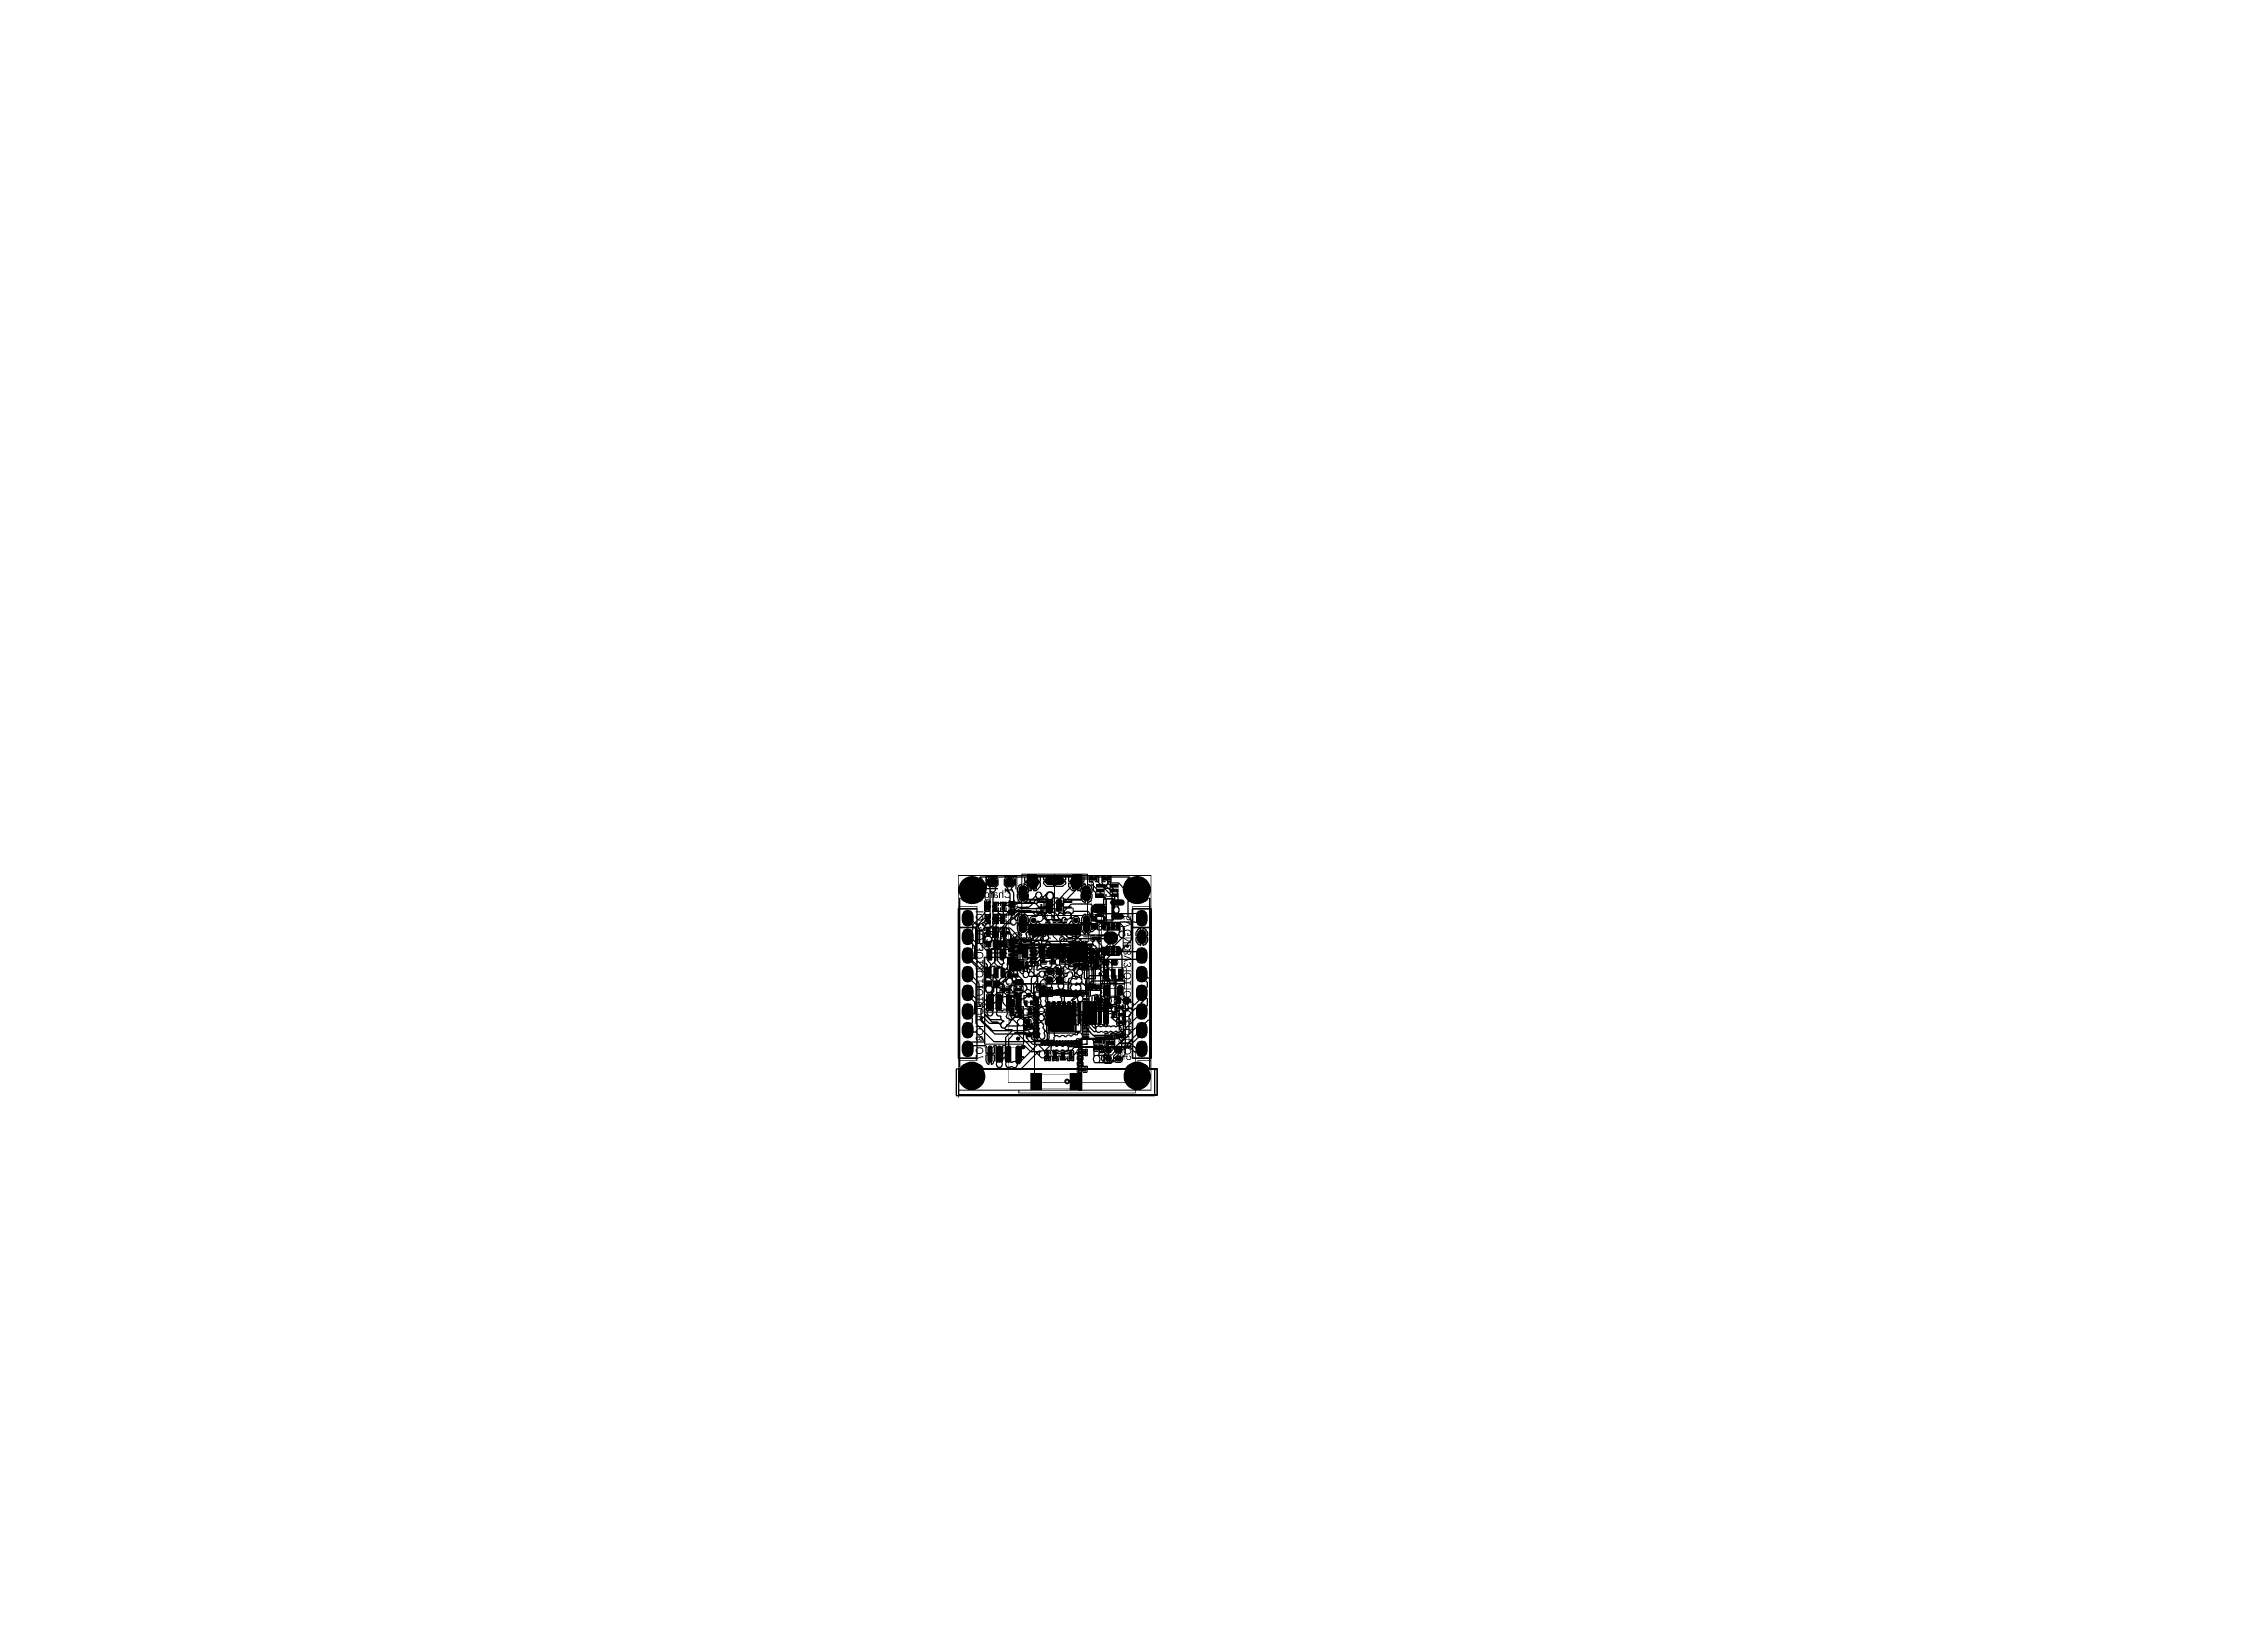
# Model space of a CAD drawing. Header units: millimetres. Extents: x 0 to 11.7, y 0 to 8.3.
import ezdxf

# ---------------------------------------------------------------- set-up
doc = ezdxf.new("R2010")
doc.units = ezdxf.units.MM
doc.header["$MEASUREMENT"] = 0
for name, color, linetype in [('BottomLayer', 5, 'Continuous'), ('BottomOverlay', 54, 'Continuous'), ('BottomPaste', 16, 'Continuous'), ('BottomSolder', 6, 'Continuous'), ('ConnectLayer', 7, 'Continuous'), ('KeepOutLayer', 6, 'Continuous'), ('Mechanical13', 56, 'Continuous'), ('Mechanical15', 56, 'Continuous'), ('Mechanical4', 56, 'Continuous'), ('Mechanical5', 56, 'Continuous'), ('Mechanical6', 56, 'Continuous'), ('Mechanical8', 56, 'Continuous'), ('MidLayer1', 16, 'Continuous'), ('MidLayer2', 76, 'Continuous'), ('MultiLayer', 9, 'Continuous'), ('PadHoleLayer', 156, 'Continuous'), ('TopLayer', 1, 'Continuous'), ('TopOverlay', 2, 'Continuous'), ('TopPaste', 8, 'Continuous'), ('TopSolder', 216, 'Continuous')]:
    doc.layers.add(name, color=color, linetype=linetype)

msp = doc.modelspace()

# ---------------------------------------------------------------- texts
at = {"layer": 'BottomOverlay', "text_generation_flag": 2}
for s, height, rotation, p in [('Charge', 0.04, 360, (5.188, 3.689)), ('IO14', 0.04, 90, (5.038, 3.622)), ('IO13', 0.04, 90, (5.038, 3.518)), ('GND', 0.04, 90, (5.831, 3.523)), ('5V', 0.04, 90, (5.831, 3.597)), ('IO12', 0.04, 90, (5.038, 3.418)), ('ESP32-S3-LCD-1.3', 0.05, 360, (5.613, 3.455)), ('3V3', 0.04, 90, (5.831, 3.412)), ('IO11', 0.04, 90, (5.038, 3.317)), ('IO1', 0.04, 90, (5.831, 3.307)), ('IO10', 0.04, 90, (5.038, 3.219)), ('IO2', 0.04, 90, (5.831, 3.209)), ('IO9', 0.04, 90, (5.038, 3.117)), ('IO3', 0.04, 90, (5.831, 3.105)), ('IO8', 0.04, 90, (5.038, 3.008)), ('IO4', 0.04, 90, (5.831, 3.007)), ('IO7', 0.04, 90, (5.038, 2.907)), ('IO5', 0.04, 90, (5.831, 2.904))]:
    msp.add_text(s, height=height, rotation=rotation, dxfattribs=at).set_placement(p)

# ---------------------------------------------------------------- blocks, each defined once
blk = doc.blocks.new('SOIC_8_L5_3_W5_3_P1_27_LS8_0_BL_B_1')
at = {"layer": 'BottomLayer', "const_width": 0.0248}
for points in [[(-0.158, 0.064), (-0.095, 0.064)], [(-0.158, 0.014), (-0.095, 0.014)], [(0.12, 0.064), (0.183, 0.064)], [(0.12, 0.014), (0.183, 0.014)], [(-0.158, -0.036), (-0.095, -0.036)], [(-0.158, -0.086), (-0.095, -0.086)], [(0.12, -0.036), (0.183, -0.036)], [(0.12, -0.086), (0.183, -0.086)]]:
    blk.add_lwpolyline(points, dxfattribs=at)
at = {"layer": 'BottomLayer', "const_width": 0.0124}
for points in [[(-0.165, 0.064, 1), (-0.152, 0.064, 1)], [(-0.165, 0.014, 1), (-0.152, 0.014, 1)], [(-0.101, 0.064, 1), (-0.088, 0.064, 1)], [(-0.101, 0.014, 1), (-0.088, 0.014, 1)], [(0.113, 0.064, 1), (0.126, 0.064, 1)], [(0.113, 0.014, 1), (0.126, 0.014, 1)], [(0.177, 0.064, 1), (0.19, 0.064, 1)], [(0.177, 0.014, 1), (0.19, 0.014, 1)], [(-0.165, -0.036, 1), (-0.152, -0.036, 1)], [(-0.165, -0.086, 1), (-0.152, -0.086, 1)], [(-0.101, -0.036, 1), (-0.088, -0.036, 1)], [(-0.101, -0.086, 1), (-0.088, -0.086, 1)], [(0.113, -0.036, 1), (0.126, -0.036, 1)], [(0.113, -0.086, 1), (0.126, -0.086, 1)], [(0.177, -0.036, 1), (0.19, -0.036, 1)], [(0.177, -0.086, 1), (0.19, -0.086, 1)]]:
    blk.add_lwpolyline(points, format="xyb", close=True, dxfattribs=at)
at = {"layer": 'BottomOverlay', "const_width": 0.006}
for points in [[(-0.073, 0.093), (0.098, 0.093)], [(-0.073, 0.093), (-0.073, -0.115)], [(0.098, 0.093), (0.098, -0.115)], [(-0.073, -0.115), (0.098, -0.115)]]:
    blk.add_lwpolyline(points, dxfattribs=at)
at = {"layer": 'BottomOverlay'}
for points, const_width in [([(-0.075, 0.093, 1), (-0.072, 0.093, 1)], 0.003), ([(-0.075, 0.093, 1), (-0.072, 0.093, 1)], 0.003), ([(0.097, 0.093, 1), (0.1, 0.093, 1)], 0.003), ([(0.097, 0.093, 1), (0.1, 0.093, 1)], 0.003), ([(-0.083, -0.114, 1), (-0.095, -0.114, 1)], 0.0118), ([(-0.098, -0.114, 1), (-0.092, -0.114, 1)], 0.00591), ([(-0.086, -0.114, 1), (-0.08, -0.114, 1)], 0.00591), ([(-0.075, -0.115, 1), (-0.072, -0.115, 1)], 0.003), ([(-0.075, -0.115, 1), (-0.072, -0.115, 1)], 0.003), ([(-0.038, -0.086, 1), (-0.049, -0.086, 1)], 0.0118), ([(-0.052, -0.086, 1), (-0.047, -0.086, 1)], 0.00591), ([(-0.041, -0.086, 1), (-0.035, -0.086, 1)], 0.00591), ([(0.097, -0.115, 1), (0.1, -0.115, 1)], 0.003), ([(0.097, -0.115, 1), (0.1, -0.115, 1)], 0.003)]:
    blk.add_lwpolyline(points, format="xyb", close=True, dxfattribs=dict(at, const_width=const_width))
at = {"layer": 'BottomPaste', "const_width": 0.0248}
for points in [[(-0.158, 0.064), (-0.095, 0.064)], [(-0.158, 0.014), (-0.095, 0.014)], [(0.12, 0.064), (0.183, 0.064)], [(0.12, 0.014), (0.183, 0.014)], [(-0.158, -0.036), (-0.095, -0.036)], [(-0.158, -0.086), (-0.095, -0.086)], [(0.12, -0.036), (0.183, -0.036)], [(0.12, -0.086), (0.183, -0.086)]]:
    blk.add_lwpolyline(points, dxfattribs=at)
at = {"layer": 'BottomPaste', "const_width": 0.0124}
for points in [[(-0.165, 0.064, 1), (-0.152, 0.064, 1)], [(-0.165, 0.014, 1), (-0.152, 0.014, 1)], [(-0.101, 0.064, 1), (-0.088, 0.064, 1)], [(-0.101, 0.014, 1), (-0.088, 0.014, 1)], [(0.113, 0.064, 1), (0.126, 0.064, 1)], [(0.113, 0.014, 1), (0.126, 0.014, 1)], [(0.177, 0.064, 1), (0.19, 0.064, 1)], [(0.177, 0.014, 1), (0.19, 0.014, 1)], [(-0.165, -0.036, 1), (-0.152, -0.036, 1)], [(-0.165, -0.086, 1), (-0.152, -0.086, 1)], [(-0.101, -0.036, 1), (-0.088, -0.036, 1)], [(-0.101, -0.086, 1), (-0.088, -0.086, 1)], [(0.113, -0.036, 1), (0.126, -0.036, 1)], [(0.113, -0.086, 1), (0.126, -0.086, 1)], [(0.177, -0.036, 1), (0.19, -0.036, 1)], [(0.177, -0.086, 1), (0.19, -0.086, 1)]]:
    blk.add_lwpolyline(points, format="xyb", close=True, dxfattribs=at)
at = {"layer": 'BottomSolder', "const_width": 0.0288}
for points in [[(-0.158, 0.064), (-0.095, 0.064)], [(-0.158, 0.014), (-0.095, 0.014)], [(0.12, 0.064), (0.183, 0.064)], [(0.12, 0.014), (0.183, 0.014)], [(-0.158, -0.036), (-0.095, -0.036)], [(-0.158, -0.086), (-0.095, -0.086)], [(0.12, -0.036), (0.183, -0.036)], [(0.12, -0.086), (0.183, -0.086)]]:
    blk.add_lwpolyline(points, dxfattribs=at)
at = {"layer": 'BottomSolder', "const_width": 0.0144}
for points in [[(-0.166, 0.064, 1), (-0.151, 0.064, 1)], [(-0.166, 0.014, 1), (-0.151, 0.014, 1)], [(-0.102, 0.064, 1), (-0.087, 0.064, 1)], [(-0.102, 0.014, 1), (-0.087, 0.014, 1)], [(0.112, 0.064, 1), (0.127, 0.064, 1)], [(0.112, 0.014, 1), (0.127, 0.014, 1)], [(0.176, 0.064, 1), (0.191, 0.064, 1)], [(0.176, 0.014, 1), (0.191, 0.014, 1)], [(-0.166, -0.036, 1), (-0.151, -0.036, 1)], [(-0.166, -0.086, 1), (-0.151, -0.086, 1)], [(-0.102, -0.036, 1), (-0.087, -0.036, 1)], [(-0.102, -0.086, 1), (-0.087, -0.086, 1)], [(0.112, -0.036, 1), (0.127, -0.036, 1)], [(0.112, -0.086, 1), (0.127, -0.086, 1)], [(0.176, -0.036, 1), (0.191, -0.036, 1)], [(0.176, -0.086, 1), (0.191, -0.086, 1)]]:
    blk.add_lwpolyline(points, format="xyb", close=True, dxfattribs=at)
at = {"layer": 'Mechanical15'}
for p, q in [((-0.143, 0.073), (-0.143, 0.055)), ((-0.117, 0.073), (-0.143, 0.073)), ((-0.143, 0.055), (-0.117, 0.055)), ((-0.143, 0.023), (-0.143, 0.005)), ((-0.117, 0.023), (-0.143, 0.023)), ((-0.143, 0.005), (-0.117, 0.005)), ((-0.118, 0.073), (-0.118, 0.055)), ((-0.09, 0.073), (-0.118, 0.073)), ((-0.118, 0.055), (-0.09, 0.055)), ((-0.118, 0.023), (-0.118, 0.005)), ((-0.09, 0.023), (-0.118, 0.023)), ((-0.118, 0.005), (-0.09, 0.005)), ((-0.117, 0.055), (-0.117, 0.073)), ((-0.117, 0.005), (-0.117, 0.023)), ((-0.09, 0.055), (-0.09, 0.073)), ((-0.09, 0.005), (-0.09, 0.023)), ((0.115, 0.055), (0.115, 0.073)), ((0.115, 0.073), (0.143, 0.073)), ((0.143, 0.055), (0.115, 0.055)), ((0.115, 0.005), (0.115, 0.023)), ((0.115, 0.023), (0.143, 0.023)), ((0.143, 0.005), (0.115, 0.005)), ((0.142, 0.055), (0.142, 0.073)), ((0.142, 0.073), (0.168, 0.073)), ((0.168, 0.055), (0.142, 0.055)), ((0.142, 0.005), (0.142, 0.023)), ((0.142, 0.023), (0.168, 0.023)), ((0.168, 0.005), (0.142, 0.005)), ((0.143, 0.073), (0.143, 0.055)), ((0.143, 0.023), (0.143, 0.005)), ((0.168, 0.073), (0.168, 0.055)), ((0.168, 0.023), (0.168, 0.005)), ((-0.144, -0.112), (-0.143, -0.11)), ((-0.144, -0.113), (-0.144, -0.112)), ((-0.143, -0.115), (-0.144, -0.113)), ((-0.143, -0.027), (-0.143, -0.045)), ((-0.117, -0.027), (-0.143, -0.027)), ((-0.143, -0.045), (-0.117, -0.045)), ((-0.143, -0.077), (-0.143, -0.095)), ((-0.117, -0.077), (-0.143, -0.077)), ((-0.143, -0.095), (-0.117, -0.095)), ((-0.143, -0.11), (-0.141, -0.11)), ((-0.141, -0.115), (-0.143, -0.115)), ((-0.141, -0.11), (-0.139, -0.112)), ((-0.139, -0.113), (-0.141, -0.115)), ((-0.139, -0.112), (-0.139, -0.113)), ((-0.118, -0.027), (-0.118, -0.045)), ((-0.09, -0.027), (-0.118, -0.027)), ((-0.118, -0.045), (-0.09, -0.045)), ((-0.118, -0.077), (-0.118, -0.095)), ((-0.09, -0.077), (-0.118, -0.077)), ((-0.118, -0.095), (-0.09, -0.095)), ((-0.117, -0.045), (-0.117, -0.027)), ((-0.117, -0.095), (-0.117, -0.077)), ((-0.09, -0.045), (-0.09, -0.027)), ((-0.09, -0.095), (-0.09, -0.077)), ((0.115, -0.045), (0.115, -0.027)), ((0.115, -0.027), (0.143, -0.027)), ((0.143, -0.045), (0.115, -0.045)), ((0.115, -0.095), (0.115, -0.077)), ((0.115, -0.077), (0.143, -0.077)), ((0.143, -0.095), (0.115, -0.095)), ((0.142, -0.045), (0.142, -0.027)), ((0.142, -0.027), (0.168, -0.027)), ((0.168, -0.045), (0.142, -0.045)), ((0.142, -0.095), (0.142, -0.077)), ((0.142, -0.077), (0.168, -0.077)), ((0.168, -0.095), (0.142, -0.095)), ((0.143, -0.027), (0.143, -0.045)), ((0.143, -0.077), (0.143, -0.095)), ((0.168, -0.027), (0.168, -0.045)), ((0.168, -0.077), (0.168, -0.095))]:
    blk.add_line(p, q, dxfattribs=at)
at = {"layer": 'Mechanical15', "const_width": 0.002}
for points in [[(-0.091, 0.092), (0.116, 0.092)], [(-0.091, 0.092), (-0.091, -0.114)], [(0.116, 0.092), (0.116, -0.114)], [(-0.091, -0.114), (0.116, -0.114)]]:
    blk.add_lwpolyline(points, dxfattribs=at)
at = {"layer": 'Mechanical15', "const_width": 0.001}
for points in [[(-0.092, 0.092, 1), (-0.091, 0.092, 1)], [(-0.092, 0.092, 1), (-0.091, 0.092, 1)], [(0.116, 0.092, 1), (0.117, 0.092, 1)], [(0.116, 0.092, 1), (0.117, 0.092, 1)], [(-0.092, -0.114, 1), (-0.091, -0.114, 1)], [(-0.092, -0.114, 1), (-0.091, -0.114, 1)], [(0.116, -0.114, 1), (0.117, -0.114, 1)], [(0.116, -0.114, 1), (0.117, -0.114, 1)]]:
    blk.add_lwpolyline(points, format="xyb", close=True, dxfattribs=at)
at = {"layer": 'Mechanical6'}
for points, const_width in [([(-0.153, -0.086, 1), (-0.165, -0.086, 1)], 0.0118), ([(-0.168, -0.086, 1), (-0.162, -0.086, 1)], 0.00591), ([(-0.156, -0.086, 1), (-0.15, -0.086, 1)], 0.00591)]:
    blk.add_lwpolyline(points, format="xyb", close=True, dxfattribs=dict(at, const_width=const_width))
blk = doc.blocks.new('C0201_B_2')
at = {"layer": 'BottomLayer'}
for points in [[(-0.018, -0.006), (-0.004, -0.006), (-0.018, 0.007), (-0.004, 0.007)], [(0.003, -0.006), (0.018, -0.006), (0.003, 0.007), (0.018, 0.007)]]:
    blk.add_solid(points, dxfattribs=at)
at = {"layer": 'BottomOverlay', "const_width": 0.006}
for points in [[(-0.027, 0.01, -0.414214), (-0.021, 0.016)], [(0.021, 0.016, -0.414214), (0.027, 0.01)], [(-0.021, -0.015, -0.414214), (-0.027, -0.009)], [(0.027, -0.009, -0.414214), (0.021, -0.015)]]:
    blk.add_lwpolyline(points, format="xyb", dxfattribs=at)
for points in [[(-0.027, 0.01), (-0.027, -0.009)], [(-0.007, 0.016), (-0.021, 0.016)], [(0.021, 0.016), (0.006, 0.016)], [(0.027, 0.01), (0.027, -0.009)], [(-0.007, -0.015), (-0.021, -0.015)], [(0.021, -0.015), (0.006, -0.015)]]:
    blk.add_lwpolyline(points, dxfattribs=at)
at = {"layer": 'BottomOverlay', "const_width": 0.003}
for points in [[(-0.029, 0.01, 1), (-0.026, 0.01, 1)], [(-0.029, 0.01, 1), (-0.026, 0.01, 1)], [(-0.023, 0.016, 1), (-0.02, 0.016, 1)], [(-0.023, 0.016, 1), (-0.02, 0.016, 1)], [(-0.008, 0.016, 1), (-0.005, 0.016, 1)], [(0.005, 0.016, 1), (0.008, 0.016, 1)], [(0.019, 0.016, 1), (0.022, 0.016, 1)], [(0.019, 0.016, 1), (0.022, 0.016, 1)], [(0.025, 0.01, 1), (0.028, 0.01, 1)], [(0.025, 0.01, 1), (0.028, 0.01, 1)], [(-0.029, -0.009, 1), (-0.026, -0.009, 1)], [(-0.029, -0.009, 1), (-0.026, -0.009, 1)], [(-0.023, -0.015, 1), (-0.02, -0.015, 1)], [(-0.023, -0.015, 1), (-0.02, -0.015, 1)], [(-0.008, -0.015, 1), (-0.005, -0.015, 1)], [(0.005, -0.015, 1), (0.008, -0.015, 1)], [(0.019, -0.015, 1), (0.022, -0.015, 1)], [(0.019, -0.015, 1), (0.022, -0.015, 1)], [(0.025, -0.009, 1), (0.028, -0.009, 1)], [(0.025, -0.009, 1), (0.028, -0.009, 1)]]:
    blk.add_lwpolyline(points, format="xyb", close=True, dxfattribs=at)
at = {"layer": 'BottomPaste'}
for p, q in [((-0.017, 0.007), (-0.018, 0.006)), ((-0.018, 0.006), (-0.018, -0.005)), ((-0.004, 0.007), (-0.017, 0.007)), ((-0.003, 0.006), (-0.004, 0.007)), ((-0.003, -0.005), (-0.003, 0.006)), ((0.003, 0.006), (0.004, 0.007)), ((0.003, -0.005), (0.003, 0.006)), ((0.004, 0.007), (0.017, 0.007)), ((0.017, 0.007), (0.018, 0.006)), ((0.018, 0.006), (0.018, -0.005)), ((-0.018, -0.005), (-0.017, -0.006)), ((-0.017, -0.006), (-0.004, -0.006)), ((-0.004, -0.006), (-0.003, -0.005)), ((0.004, -0.006), (0.003, -0.005)), ((0.017, -0.006), (0.004, -0.006)), ((0.018, -0.005), (0.017, -0.006))]:
    blk.add_line(p, q, dxfattribs=at)
for points in [[(-0.018, -0.006), (-0.004, -0.006), (-0.018, 0.007), (-0.004, 0.007)], [(0.003, -0.006), (0.018, -0.006), (0.003, 0.007), (0.018, 0.007)]]:
    blk.add_solid(points, dxfattribs=at)
at = {"layer": 'BottomSolder'}
for points in [[(-0.022, -0.01), (0, -0.01), (-0.022, 0.011), (0, 0.011)], [(-0.001, -0.01), (0.022, -0.01), (-0.001, 0.011), (0.022, 0.011)]]:
    blk.add_solid(points, dxfattribs=at)
at = {"layer": 'Mechanical4'}
for p, q in [((0.012, 0.007), (-0.012, 0.007)), ((-0.012, 0.007), (-0.012, -0.005)), ((0.012, -0.005), (0.012, 0.007)), ((-0.012, -0.005), (0.012, -0.005))]:
    blk.add_line(p, q, dxfattribs=at)
at = {"layer": 'Mechanical5'}
for p, q in [((-0.012, -0.005), (-0.012, 0.007)), ((-0.012, 0.007), (-0.006, 0.007)), ((-0.006, 0.007), (-0.006, -0.005)), ((0.012, 0.007), (0.006, 0.007)), ((0.006, 0.007), (0.006, -0.005)), ((0.012, -0.005), (0.012, 0.007)), ((-0.006, -0.005), (-0.012, -0.005)), ((0.006, -0.005), (0.012, -0.005))]:
    blk.add_line(p, q, dxfattribs=at)
blk = doc.blocks.new('R0201_3')
at = {"layer": 'Mechanical15', "const_width": 0.0001}
blk.add_lwpolyline([(0.015, -0.006), (0.017, -0.004)], dxfattribs=at)
at = {"layer": 'Mechanical15', "const_width": 0.00005}
for points in [[(0.015, -0.006, 1), (0.015, -0.006, 1)], [(0.017, -0.004, 1), (0.017, -0.004, 1)]]:
    blk.add_lwpolyline(points, format="xyb", close=True, dxfattribs=at)
at = {"layer": 'Mechanical4'}
for p, q in [((-0.011, 0.006), (0.013, 0.006)), ((-0.011, -0.006), (-0.011, 0.006)), ((0.013, 0.006), (0.013, -0.006)), ((0.013, -0.006), (-0.011, -0.006))]:
    blk.add_line(p, q, dxfattribs=at)
at = {"layer": 'Mechanical5'}
for p, q in [((-0.005, 0.006), (-0.011, 0.006)), ((-0.011, 0.006), (-0.011, -0.006)), ((-0.005, -0.006), (-0.005, 0.006)), ((0.007, 0.006), (0.013, 0.006)), ((0.007, -0.006), (0.007, 0.006)), ((0.013, 0.006), (0.013, -0.006)), ((-0.011, -0.006), (-0.005, -0.006)), ((0.013, -0.006), (0.007, -0.006))]:
    blk.add_line(p, q, dxfattribs=at)
at = {"layer": 'TopLayer', "const_width": 0.0119}
blk.add_lwpolyline([(-0.009, 0), (-0.009, 0)], dxfattribs=at)
at = {"layer": 'TopLayer', "const_width": 0.00597}
blk.add_lwpolyline([(-0.012, 0, 1), (-0.006, 0, 1)], format="xyb", close=True, dxfattribs=at)
blk.add_lwpolyline([(-0.012, 0, 1), (-0.006, 0, 1)], format="xyb", close=True, dxfattribs=at)
at = {"layer": 'TopLayer'}
blk.add_solid([(0.004, -0.006), (0.016, -0.006), (0.004, 0.006), (0.016, 0.006)], dxfattribs=at)
at = {"layer": 'TopOverlay', "const_width": 0.006}
for points in [[(-0.024, -0.015), (-0.024, 0.015)], [(-0.024, 0.015), (-0.006, 0.015)], [(0.007, 0.015), (0.025, 0.015)], [(0.025, -0.015), (0.025, 0.015)], [(-0.024, -0.015), (-0.006, -0.015)], [(0.007, -0.015), (0.025, -0.015)]]:
    blk.add_lwpolyline(points, dxfattribs=at)
at = {"layer": 'TopOverlay', "const_width": 0.003}
for points in [[(-0.025, 0.015, 1), (-0.022, 0.015, 1)], [(-0.025, 0.015, 1), (-0.022, 0.015, 1)], [(-0.007, 0.015, 1), (-0.004, 0.015, 1)], [(0.006, 0.015, 1), (0.009, 0.015, 1)], [(0.024, 0.015, 1), (0.027, 0.015, 1)], [(0.024, 0.015, 1), (0.027, 0.015, 1)], [(-0.025, -0.015, 1), (-0.022, -0.015, 1)], [(-0.025, -0.015, 1), (-0.022, -0.015, 1)], [(-0.007, -0.015, 1), (-0.004, -0.015, 1)], [(0.006, -0.015, 1), (0.009, -0.015, 1)], [(0.024, -0.015, 1), (0.027, -0.015, 1)], [(0.024, -0.015, 1), (0.027, -0.015, 1)]]:
    blk.add_lwpolyline(points, format="xyb", close=True, dxfattribs=at)
at = {"layer": 'TopPaste'}
for p, q in [((-0.015, 0.005), (-0.014, 0.006)), ((-0.015, -0.005), (-0.015, 0.005)), ((-0.014, 0.006), (-0.003, 0.006)), ((-0.003, 0.006), (-0.002, 0.005)), ((-0.002, 0.005), (-0.002, -0.005)), ((0.005, 0.006), (0.004, 0.005)), ((0.004, 0.005), (0.004, -0.005)), ((0.015, 0.006), (0.005, 0.006)), ((0.016, 0.005), (0.015, 0.006)), ((0.016, -0.005), (0.016, 0.005)), ((-0.014, -0.006), (-0.015, -0.005)), ((-0.003, -0.006), (-0.014, -0.006)), ((-0.002, -0.005), (-0.003, -0.006)), ((0.004, -0.005), (0.005, -0.006)), ((0.005, -0.006), (0.015, -0.006)), ((0.015, -0.006), (0.016, -0.005))]:
    blk.add_line(p, q, dxfattribs=at)
at = {"layer": 'TopPaste', "const_width": 0.0119}
blk.add_lwpolyline([(-0.009, 0), (-0.009, 0)], dxfattribs=at)
at = {"layer": 'TopPaste', "const_width": 0.00597}
blk.add_lwpolyline([(-0.012, 0, 1), (-0.006, 0, 1)], format="xyb", close=True, dxfattribs=at)
blk.add_lwpolyline([(-0.012, 0, 1), (-0.006, 0, 1)], format="xyb", close=True, dxfattribs=at)
at = {"layer": 'TopPaste'}
blk.add_solid([(0.004, -0.006), (0.016, -0.006), (0.004, 0.006), (0.016, 0.006)], dxfattribs=at)
at = {"layer": 'TopSolder', "const_width": 0.0199}
blk.add_lwpolyline([(-0.009, 0), (-0.009, 0)], dxfattribs=at)
at = {"layer": 'TopSolder', "const_width": 0.00997}
blk.add_lwpolyline([(-0.014, 0, 1), (-0.004, 0, 1)], format="xyb", close=True, dxfattribs=at)
blk.add_lwpolyline([(-0.014, 0, 1), (-0.004, 0, 1)], format="xyb", close=True, dxfattribs=at)
at = {"layer": 'TopSolder'}
blk.add_solid([(0, -0.01), (0.02, -0.01), (0, 0.01), (0.02, 0.01)], dxfattribs=at)
blk = doc.blocks.new('ANT_RAINSUN_B_4')
at = {"layer": 'BottomLayer'}
for points in [[(-0.14, -0.048), (-0.081, -0.048), (-0.14, 0.039), (-0.081, 0.039)], [(0.072, -0.048), (0.131, -0.048), (0.072, 0.039), (0.131, 0.039)]]:
    blk.add_solid(points, dxfattribs=at)
at = {"layer": 'BottomOverlay'}
for points, const_width in [([(-0.055, -0.005, 1), (-0.075, -0.005, 1)], 0.01), ([(-0.077, -0.005, 1), (-0.072, -0.005, 1)], 0.005), ([(-0.057, -0.005, 1), (-0.052, -0.005, 1)], 0.005)]:
    blk.add_lwpolyline(points, format="xyb", close=True, dxfattribs=dict(at, const_width=const_width))
at = {"layer": 'BottomPaste'}
for points in [[(-0.14, -0.048), (-0.081, -0.048), (-0.14, 0.039), (-0.081, 0.039)], [(0.072, -0.048), (0.131, -0.048), (0.072, 0.039), (0.131, 0.039)]]:
    blk.add_solid(points, dxfattribs=at)
at = {"layer": 'BottomSolder'}
for points in [[(-0.142, -0.05), (-0.079, -0.05), (-0.142, 0.041), (-0.079, 0.041)], [(0.07, -0.05), (0.133, -0.05), (0.07, 0.041), (0.133, 0.041)]]:
    blk.add_solid(points, dxfattribs=at)
at = {"layer": 'Mechanical15'}
for p, q in [((-0.109, 0.036), (-0.107, 0.039)), ((-0.109, 0.035), (-0.109, 0.036)), ((-0.109, 0.033), (-0.109, 0.035)), ((-0.107, 0.031), (-0.109, 0.033)), ((-0.107, 0.039), (-0.103, 0.039)), ((-0.103, 0.031), (-0.107, 0.031)), ((-0.105, 0.035), (-0.105, -0.044)), ((-0.081, 0.035), (-0.105, 0.035)), ((-0.103, 0.039), (-0.101, 0.036)), ((-0.101, 0.033), (-0.103, 0.031)), ((-0.101, 0.036), (-0.101, 0.035)), ((-0.101, 0.035), (-0.101, 0.035)), ((-0.101, 0.035), (-0.101, 0.033)), ((-0.081, -0.044), (-0.081, 0.035)), ((0.096, 0.035), (0.072, 0.035)), ((0.072, 0.035), (0.072, -0.044)), ((0.096, -0.044), (0.096, 0.035)), ((-0.105, -0.044), (-0.081, -0.044)), ((0.072, -0.044), (0.096, -0.044))]:
    blk.add_line(p, q, dxfattribs=at)
at = {"layer": 'Mechanical15', "const_width": 0.002}
for points in [[(0.096, 0.035), (-0.105, 0.035)], [(-0.105, 0.035), (-0.105, -0.044)], [(0.096, 0.035), (0.096, -0.044)], [(0.096, -0.044), (-0.105, -0.044)]]:
    blk.add_lwpolyline(points, dxfattribs=at)
at = {"layer": 'Mechanical15', "const_width": 0.001}
for points in [[(-0.105, 0.035, 1), (-0.104, 0.035, 1)], [(-0.105, 0.035, 1), (-0.104, 0.035, 1)], [(0.095, 0.035, 1), (0.096, 0.035, 1)], [(0.095, 0.035, 1), (0.096, 0.035, 1)], [(-0.105, -0.044, 1), (-0.104, -0.044, 1)], [(-0.105, -0.044, 1), (-0.104, -0.044, 1)], [(0.095, -0.044, 1), (0.096, -0.044, 1)], [(0.095, -0.044, 1), (0.096, -0.044, 1)]]:
    blk.add_lwpolyline(points, format="xyb", close=True, dxfattribs=at)
blk = doc.blocks.new('C0201_B_5')
at = {"layer": 'BottomLayer'}
for points in [[(-0.018, -0.006), (-0.004, -0.006), (-0.018, 0.007), (-0.004, 0.007)], [(0.003, -0.006), (0.018, -0.006), (0.003, 0.007), (0.018, 0.007)]]:
    blk.add_solid(points, dxfattribs=at)
at = {"layer": 'BottomOverlay', "const_width": 0.006}
for points in [[(-0.027, 0.01, -0.414214), (-0.021, 0.016)], [(0.021, 0.016, -0.414214), (0.027, 0.01)], [(-0.021, -0.015, -0.414214), (-0.027, -0.009)], [(0.027, -0.009, -0.414214), (0.021, -0.015)]]:
    blk.add_lwpolyline(points, format="xyb", dxfattribs=at)
for points in [[(-0.027, -0.009), (-0.027, 0.01)], [(-0.021, 0.016), (-0.007, 0.016)], [(0.006, 0.016), (0.021, 0.016)], [(0.027, -0.009), (0.027, 0.01)], [(-0.021, -0.015), (-0.007, -0.015)], [(0.006, -0.015), (0.021, -0.015)]]:
    blk.add_lwpolyline(points, dxfattribs=at)
at = {"layer": 'BottomOverlay', "const_width": 0.003}
for points in [[(-0.029, 0.01, 1), (-0.026, 0.01, 1)], [(-0.029, 0.01, 1), (-0.026, 0.01, 1)], [(-0.023, 0.016, 1), (-0.02, 0.016, 1)], [(-0.023, 0.016, 1), (-0.02, 0.016, 1)], [(-0.008, 0.016, 1), (-0.005, 0.016, 1)], [(0.005, 0.016, 1), (0.008, 0.016, 1)], [(0.019, 0.016, 1), (0.022, 0.016, 1)], [(0.019, 0.016, 1), (0.022, 0.016, 1)], [(0.025, 0.01, 1), (0.028, 0.01, 1)], [(0.025, 0.01, 1), (0.028, 0.01, 1)], [(-0.029, -0.009, 1), (-0.026, -0.009, 1)], [(-0.029, -0.009, 1), (-0.026, -0.009, 1)], [(-0.023, -0.015, 1), (-0.02, -0.015, 1)], [(-0.023, -0.015, 1), (-0.02, -0.015, 1)], [(-0.008, -0.015, 1), (-0.005, -0.015, 1)], [(0.005, -0.015, 1), (0.008, -0.015, 1)], [(0.019, -0.015, 1), (0.022, -0.015, 1)], [(0.019, -0.015, 1), (0.022, -0.015, 1)], [(0.025, -0.009, 1), (0.028, -0.009, 1)], [(0.025, -0.009, 1), (0.028, -0.009, 1)]]:
    blk.add_lwpolyline(points, format="xyb", close=True, dxfattribs=at)
at = {"layer": 'BottomPaste'}
for p, q in [((-0.017, 0.007), (-0.018, 0.006)), ((-0.018, 0.006), (-0.018, -0.005)), ((-0.004, 0.007), (-0.017, 0.007)), ((-0.003, 0.006), (-0.004, 0.007)), ((-0.003, -0.005), (-0.003, 0.006)), ((0.003, 0.006), (0.004, 0.007)), ((0.003, -0.005), (0.003, 0.006)), ((0.004, 0.007), (0.017, 0.007)), ((0.017, 0.007), (0.018, 0.006)), ((0.018, 0.006), (0.018, -0.005)), ((-0.018, -0.005), (-0.017, -0.006)), ((-0.017, -0.006), (-0.004, -0.006)), ((-0.004, -0.006), (-0.003, -0.005)), ((0.004, -0.006), (0.003, -0.005)), ((0.017, -0.006), (0.004, -0.006)), ((0.018, -0.005), (0.017, -0.006))]:
    blk.add_line(p, q, dxfattribs=at)
for points in [[(-0.018, -0.006), (-0.004, -0.006), (-0.018, 0.007), (-0.004, 0.007)], [(0.003, -0.006), (0.018, -0.006), (0.003, 0.007), (0.018, 0.007)]]:
    blk.add_solid(points, dxfattribs=at)
at = {"layer": 'BottomSolder'}
for points in [[(-0.022, -0.01), (0, -0.01), (-0.022, 0.011), (0, 0.011)], [(-0.001, -0.01), (0.022, -0.01), (-0.001, 0.011), (0.022, 0.011)]]:
    blk.add_solid(points, dxfattribs=at)
at = {"layer": 'Mechanical4'}
for p, q in [((0.012, 0.007), (-0.012, 0.007)), ((-0.012, 0.007), (-0.012, -0.005)), ((0.012, -0.005), (0.012, 0.007)), ((-0.012, -0.005), (0.012, -0.005))]:
    blk.add_line(p, q, dxfattribs=at)
at = {"layer": 'Mechanical5'}
for p, q in [((-0.012, -0.005), (-0.012, 0.007)), ((-0.012, 0.007), (-0.006, 0.007)), ((-0.006, 0.007), (-0.006, -0.005)), ((0.012, 0.007), (0.006, 0.007)), ((0.006, 0.007), (0.006, -0.005)), ((0.012, -0.005), (0.012, 0.007)), ((-0.006, -0.005), (-0.012, -0.005)), ((0.006, -0.005), (0.012, -0.005))]:
    blk.add_line(p, q, dxfattribs=at)
blk = doc.blocks.new('C0402_B_6')
at = {"layer": 'BottomLayer'}
for points in [[(0.012, 0.006), (0.012, 0.03), (-0.008, 0.006), (-0.008, 0.03)], [(0.012, -0.033), (0.012, -0.01), (-0.008, -0.033), (-0.008, -0.01)]]:
    blk.add_solid(points, dxfattribs=at)
at = {"layer": 'BottomOverlay', "const_width": 0.00472}
for points in [[(-0.014, 0.033, -0.424007), (0.016, 0.033)], [(0.017, -0.038, -0.424007), (-0.014, -0.037)]]:
    blk.add_lwpolyline(points, format="xyb", dxfattribs=at)
at = {"layer": 'BottomOverlay', "const_width": 0.00236}
for points in [[(-0.016, 0.033, 1), (-0.013, 0.033, 1)], [(-0.015, 0.031, 1), (-0.013, 0.031, 1)], [(-0.015, 0.007, 1), (-0.013, 0.007, 1)], [(0.015, 0.033, 1), (0.017, 0.033, 1)], [(0.015, 0.031, 1), (0.018, 0.031, 1)], [(0.015, 0.007, 1), (0.018, 0.007, 1)], [(-0.015, -0.012, 1), (-0.013, -0.012, 1)], [(-0.015, -0.036, 1), (-0.013, -0.036, 1)], [(-0.015, -0.037, 1), (-0.013, -0.037, 1)], [(0.015, -0.012, 1), (0.018, -0.012, 1)], [(0.015, -0.036, 1), (0.018, -0.036, 1)], [(0.015, -0.038, 1), (0.018, -0.038, 1)]]:
    blk.add_lwpolyline(points, format="xyb", close=True, dxfattribs=at)
at = {"layer": 'BottomOverlay', "const_width": 0.00472}
for points in [[(-0.014, 0.007), (-0.014, 0.031)], [(0.016, 0.007), (0.016, 0.031)], [(-0.014, -0.036), (-0.014, -0.012)], [(0.016, -0.036), (0.016, -0.012)]]:
    blk.add_lwpolyline(points, dxfattribs=at)
at = {"layer": 'BottomPaste'}
for points in [[(0.012, 0.006), (0.012, 0.03), (-0.008, 0.006), (-0.008, 0.03)], [(0.012, -0.033), (0.012, -0.01), (-0.008, -0.033), (-0.008, -0.01)]]:
    blk.add_solid(points, dxfattribs=at)
at = {"layer": 'BottomSolder'}
for points in [[(0.016, 0.002), (0.016, 0.034), (-0.012, 0.002), (-0.012, 0.034)], [(0.016, -0.037), (0.016, -0.006), (-0.012, -0.037), (-0.012, -0.006)]]:
    blk.add_solid(points, dxfattribs=at)
blk = doc.blocks.new('C0402_B_7')
at = {"layer": 'BottomLayer'}
for points in [[(0.012, 0.006), (0.012, 0.03), (-0.008, 0.006), (-0.008, 0.03)], [(0.012, -0.033), (0.012, -0.01), (-0.008, -0.033), (-0.008, -0.01)]]:
    blk.add_solid(points, dxfattribs=at)
at = {"layer": 'BottomOverlay', "const_width": 0.00472}
for points in [[(-0.014, 0.033, -0.424007), (0.016, 0.033)], [(0.017, -0.038, -0.424007), (-0.014, -0.037)]]:
    blk.add_lwpolyline(points, format="xyb", dxfattribs=at)
at = {"layer": 'BottomOverlay', "const_width": 0.00236}
for points in [[(-0.016, 0.033, 1), (-0.013, 0.033, 1)], [(-0.015, 0.031, 1), (-0.013, 0.031, 1)], [(-0.015, 0.007, 1), (-0.013, 0.007, 1)], [(0.015, 0.033, 1), (0.017, 0.033, 1)], [(0.015, 0.031, 1), (0.018, 0.031, 1)], [(0.015, 0.007, 1), (0.018, 0.007, 1)], [(-0.015, -0.012, 1), (-0.013, -0.012, 1)], [(-0.015, -0.036, 1), (-0.013, -0.036, 1)], [(-0.015, -0.037, 1), (-0.013, -0.037, 1)], [(0.015, -0.012, 1), (0.018, -0.012, 1)], [(0.015, -0.036, 1), (0.018, -0.036, 1)], [(0.015, -0.038, 1), (0.018, -0.038, 1)]]:
    blk.add_lwpolyline(points, format="xyb", close=True, dxfattribs=at)
at = {"layer": 'BottomOverlay', "const_width": 0.00472}
for points in [[(-0.014, 0.031), (-0.014, 0.007)], [(0.016, 0.031), (0.016, 0.007)], [(-0.014, -0.012), (-0.014, -0.036)], [(0.016, -0.012), (0.016, -0.036)]]:
    blk.add_lwpolyline(points, dxfattribs=at)
at = {"layer": 'BottomPaste'}
for points in [[(0.012, 0.006), (0.012, 0.03), (-0.008, 0.006), (-0.008, 0.03)], [(0.012, -0.033), (0.012, -0.01), (-0.008, -0.033), (-0.008, -0.01)]]:
    blk.add_solid(points, dxfattribs=at)
at = {"layer": 'BottomSolder'}
for points in [[(0.016, 0.002), (0.016, 0.034), (-0.012, 0.002), (-0.012, 0.034)], [(0.016, -0.037), (0.016, -0.006), (-0.012, -0.037), (-0.012, -0.006)]]:
    blk.add_solid(points, dxfattribs=at)
blk = doc.blocks.new('C0402_B_8')
at = {"layer": 'BottomLayer'}
for points in [[(0.012, 0.006), (0.012, 0.03), (-0.008, 0.006), (-0.008, 0.03)], [(0.012, -0.033), (0.012, -0.01), (-0.008, -0.033), (-0.008, -0.01)]]:
    blk.add_solid(points, dxfattribs=at)
at = {"layer": 'BottomOverlay', "const_width": 0.00472}
for points in [[(-0.014, 0.033, -0.424007), (0.016, 0.033)], [(0.017, -0.038, -0.424007), (-0.014, -0.037)]]:
    blk.add_lwpolyline(points, format="xyb", dxfattribs=at)
at = {"layer": 'BottomOverlay', "const_width": 0.00236}
for points in [[(-0.016, 0.033, 1), (-0.013, 0.033, 1)], [(-0.015, 0.031, 1), (-0.013, 0.031, 1)], [(-0.015, 0.007, 1), (-0.013, 0.007, 1)], [(0.015, 0.033, 1), (0.017, 0.033, 1)], [(0.015, 0.031, 1), (0.018, 0.031, 1)], [(0.015, 0.007, 1), (0.018, 0.007, 1)], [(-0.015, -0.012, 1), (-0.013, -0.012, 1)], [(-0.015, -0.036, 1), (-0.013, -0.036, 1)], [(-0.015, -0.037, 1), (-0.013, -0.037, 1)], [(0.015, -0.012, 1), (0.018, -0.012, 1)], [(0.015, -0.036, 1), (0.018, -0.036, 1)], [(0.015, -0.038, 1), (0.018, -0.038, 1)]]:
    blk.add_lwpolyline(points, format="xyb", close=True, dxfattribs=at)
at = {"layer": 'BottomOverlay', "const_width": 0.00472}
for points in [[(-0.014, 0.031), (-0.014, 0.007)], [(0.016, 0.031), (0.016, 0.007)], [(-0.014, -0.012), (-0.014, -0.036)], [(0.016, -0.012), (0.016, -0.036)]]:
    blk.add_lwpolyline(points, dxfattribs=at)
at = {"layer": 'BottomPaste'}
for points in [[(0.012, 0.006), (0.012, 0.03), (-0.008, 0.006), (-0.008, 0.03)], [(0.012, -0.033), (0.012, -0.01), (-0.008, -0.033), (-0.008, -0.01)]]:
    blk.add_solid(points, dxfattribs=at)
at = {"layer": 'BottomSolder'}
for points in [[(0.016, 0.002), (0.016, 0.034), (-0.012, 0.002), (-0.012, 0.034)], [(0.016, -0.037), (0.016, -0.006), (-0.012, -0.037), (-0.012, -0.006)]]:
    blk.add_solid(points, dxfattribs=at)
blk = doc.blocks.new('C0201_B_9')
at = {"layer": 'BottomLayer'}
for points in [[(-0.018, -0.006), (-0.004, -0.006), (-0.018, 0.007), (-0.004, 0.007)], [(0.003, -0.006), (0.018, -0.006), (0.003, 0.007), (0.018, 0.007)]]:
    blk.add_solid(points, dxfattribs=at)
at = {"layer": 'BottomOverlay', "const_width": 0.006}
for points in [[(-0.027, 0.01, -0.414214), (-0.021, 0.016)], [(0.021, 0.016, -0.414214), (0.027, 0.01)], [(-0.021, -0.015, -0.414214), (-0.027, -0.009)], [(0.027, -0.009, -0.414214), (0.021, -0.015)]]:
    blk.add_lwpolyline(points, format="xyb", dxfattribs=at)
for points in [[(-0.027, -0.009), (-0.027, 0.01)], [(-0.021, 0.016), (-0.007, 0.016)], [(0.006, 0.016), (0.021, 0.016)], [(0.027, -0.009), (0.027, 0.01)], [(-0.021, -0.015), (-0.007, -0.015)], [(0.006, -0.015), (0.021, -0.015)]]:
    blk.add_lwpolyline(points, dxfattribs=at)
at = {"layer": 'BottomOverlay', "const_width": 0.003}
for points in [[(-0.029, 0.01, 1), (-0.026, 0.01, 1)], [(-0.029, 0.01, 1), (-0.026, 0.01, 1)], [(-0.023, 0.016, 1), (-0.02, 0.016, 1)], [(-0.023, 0.016, 1), (-0.02, 0.016, 1)], [(-0.008, 0.016, 1), (-0.005, 0.016, 1)], [(0.005, 0.016, 1), (0.008, 0.016, 1)], [(0.019, 0.016, 1), (0.022, 0.016, 1)], [(0.019, 0.016, 1), (0.022, 0.016, 1)], [(0.025, 0.01, 1), (0.028, 0.01, 1)], [(0.025, 0.01, 1), (0.028, 0.01, 1)], [(-0.029, -0.009, 1), (-0.026, -0.009, 1)], [(-0.029, -0.009, 1), (-0.026, -0.009, 1)], [(-0.023, -0.015, 1), (-0.02, -0.015, 1)], [(-0.023, -0.015, 1), (-0.02, -0.015, 1)], [(-0.008, -0.015, 1), (-0.005, -0.015, 1)], [(0.005, -0.015, 1), (0.008, -0.015, 1)], [(0.019, -0.015, 1), (0.022, -0.015, 1)], [(0.019, -0.015, 1), (0.022, -0.015, 1)], [(0.025, -0.009, 1), (0.028, -0.009, 1)], [(0.025, -0.009, 1), (0.028, -0.009, 1)]]:
    blk.add_lwpolyline(points, format="xyb", close=True, dxfattribs=at)
at = {"layer": 'BottomPaste'}
for p, q in [((-0.017, 0.007), (-0.018, 0.006)), ((-0.018, 0.006), (-0.018, -0.005)), ((-0.004, 0.007), (-0.017, 0.007)), ((-0.003, 0.006), (-0.004, 0.007)), ((-0.003, -0.005), (-0.003, 0.006)), ((0.003, 0.006), (0.004, 0.007)), ((0.003, -0.005), (0.003, 0.006)), ((0.004, 0.007), (0.017, 0.007)), ((0.017, 0.007), (0.018, 0.006)), ((0.018, 0.006), (0.018, -0.005)), ((-0.018, -0.005), (-0.017, -0.006)), ((-0.017, -0.006), (-0.004, -0.006)), ((-0.004, -0.006), (-0.003, -0.005)), ((0.004, -0.006), (0.003, -0.005)), ((0.017, -0.006), (0.004, -0.006)), ((0.018, -0.005), (0.017, -0.006))]:
    blk.add_line(p, q, dxfattribs=at)
for points in [[(-0.018, -0.006), (-0.004, -0.006), (-0.018, 0.007), (-0.004, 0.007)], [(0.003, -0.006), (0.018, -0.006), (0.003, 0.007), (0.018, 0.007)]]:
    blk.add_solid(points, dxfattribs=at)
at = {"layer": 'BottomSolder'}
for points in [[(-0.022, -0.01), (0, -0.01), (-0.022, 0.011), (0, 0.011)], [(-0.001, -0.01), (0.022, -0.01), (-0.001, 0.011), (0.022, 0.011)]]:
    blk.add_solid(points, dxfattribs=at)
at = {"layer": 'Mechanical4'}
for p, q in [((0.012, 0.007), (-0.012, 0.007)), ((-0.012, 0.007), (-0.012, -0.005)), ((0.012, -0.005), (0.012, 0.007)), ((-0.012, -0.005), (0.012, -0.005))]:
    blk.add_line(p, q, dxfattribs=at)
at = {"layer": 'Mechanical5'}
for p, q in [((-0.012, -0.005), (-0.012, 0.007)), ((-0.012, 0.007), (-0.006, 0.007)), ((-0.006, 0.007), (-0.006, -0.005)), ((0.012, 0.007), (0.006, 0.007)), ((0.006, 0.007), (0.006, -0.005)), ((0.012, -0.005), (0.012, 0.007)), ((-0.006, -0.005), (-0.012, -0.005)), ((0.006, -0.005), (0.012, -0.005))]:
    blk.add_line(p, q, dxfattribs=at)
blk = doc.blocks.new('C0201_B_10')
at = {"layer": 'BottomLayer'}
for points in [[(-0.018, -0.006), (-0.004, -0.006), (-0.018, 0.007), (-0.004, 0.007)], [(0.003, -0.006), (0.018, -0.006), (0.003, 0.007), (0.018, 0.007)]]:
    blk.add_solid(points, dxfattribs=at)
at = {"layer": 'BottomOverlay', "const_width": 0.006}
for points in [[(-0.027, 0.01, -0.414214), (-0.021, 0.016)], [(0.021, 0.016, -0.414214), (0.027, 0.01)], [(-0.021, -0.015, -0.414214), (-0.027, -0.009)], [(0.027, -0.009, -0.414214), (0.021, -0.015)]]:
    blk.add_lwpolyline(points, format="xyb", dxfattribs=at)
for points in [[(-0.027, -0.009), (-0.027, 0.01)], [(-0.021, 0.016), (-0.007, 0.016)], [(0.006, 0.016), (0.021, 0.016)], [(0.027, -0.009), (0.027, 0.01)], [(-0.021, -0.015), (-0.007, -0.015)], [(0.006, -0.015), (0.021, -0.015)]]:
    blk.add_lwpolyline(points, dxfattribs=at)
at = {"layer": 'BottomOverlay', "const_width": 0.003}
for points in [[(-0.029, 0.01, 1), (-0.026, 0.01, 1)], [(-0.029, 0.01, 1), (-0.026, 0.01, 1)], [(-0.023, 0.016, 1), (-0.02, 0.016, 1)], [(-0.023, 0.016, 1), (-0.02, 0.016, 1)], [(-0.008, 0.016, 1), (-0.005, 0.016, 1)], [(0.005, 0.016, 1), (0.008, 0.016, 1)], [(0.019, 0.016, 1), (0.022, 0.016, 1)], [(0.019, 0.016, 1), (0.022, 0.016, 1)], [(0.025, 0.01, 1), (0.028, 0.01, 1)], [(0.025, 0.01, 1), (0.028, 0.01, 1)], [(-0.029, -0.009, 1), (-0.026, -0.009, 1)], [(-0.029, -0.009, 1), (-0.026, -0.009, 1)], [(-0.023, -0.015, 1), (-0.02, -0.015, 1)], [(-0.023, -0.015, 1), (-0.02, -0.015, 1)], [(-0.008, -0.015, 1), (-0.005, -0.015, 1)], [(0.005, -0.015, 1), (0.008, -0.015, 1)], [(0.019, -0.015, 1), (0.022, -0.015, 1)], [(0.019, -0.015, 1), (0.022, -0.015, 1)], [(0.025, -0.009, 1), (0.028, -0.009, 1)], [(0.025, -0.009, 1), (0.028, -0.009, 1)]]:
    blk.add_lwpolyline(points, format="xyb", close=True, dxfattribs=at)
at = {"layer": 'BottomPaste'}
for p, q in [((-0.017, 0.007), (-0.018, 0.006)), ((-0.018, 0.006), (-0.018, -0.005)), ((-0.004, 0.007), (-0.017, 0.007)), ((-0.003, 0.006), (-0.004, 0.007)), ((-0.003, -0.005), (-0.003, 0.006)), ((0.003, 0.006), (0.004, 0.007)), ((0.003, -0.005), (0.003, 0.006)), ((0.004, 0.007), (0.017, 0.007)), ((0.017, 0.007), (0.018, 0.006)), ((0.018, 0.006), (0.018, -0.005)), ((-0.018, -0.005), (-0.017, -0.006)), ((-0.017, -0.006), (-0.004, -0.006)), ((-0.004, -0.006), (-0.003, -0.005)), ((0.004, -0.006), (0.003, -0.005)), ((0.017, -0.006), (0.004, -0.006)), ((0.018, -0.005), (0.017, -0.006))]:
    blk.add_line(p, q, dxfattribs=at)
for points in [[(-0.018, -0.006), (-0.004, -0.006), (-0.018, 0.007), (-0.004, 0.007)], [(0.003, -0.006), (0.018, -0.006), (0.003, 0.007), (0.018, 0.007)]]:
    blk.add_solid(points, dxfattribs=at)
at = {"layer": 'BottomSolder'}
for points in [[(-0.022, -0.01), (0, -0.01), (-0.022, 0.011), (0, 0.011)], [(-0.001, -0.01), (0.022, -0.01), (-0.001, 0.011), (0.022, 0.011)]]:
    blk.add_solid(points, dxfattribs=at)
at = {"layer": 'Mechanical4'}
for p, q in [((0.012, 0.007), (-0.012, 0.007)), ((-0.012, 0.007), (-0.012, -0.005)), ((0.012, -0.005), (0.012, 0.007)), ((-0.012, -0.005), (0.012, -0.005))]:
    blk.add_line(p, q, dxfattribs=at)
at = {"layer": 'Mechanical5'}
for p, q in [((-0.012, -0.005), (-0.012, 0.007)), ((-0.012, 0.007), (-0.006, 0.007)), ((-0.006, 0.007), (-0.006, -0.005)), ((0.012, 0.007), (0.006, 0.007)), ((0.006, 0.007), (0.006, -0.005)), ((0.012, -0.005), (0.012, 0.007)), ((-0.006, -0.005), (-0.012, -0.005)), ((0.006, -0.005), (0.012, -0.005))]:
    blk.add_line(p, q, dxfattribs=at)
blk = doc.blocks.new('C0201_B_11')
at = {"layer": 'BottomLayer'}
for points in [[(-0.018, -0.006), (-0.004, -0.006), (-0.018, 0.007), (-0.004, 0.007)], [(0.003, -0.006), (0.018, -0.006), (0.003, 0.007), (0.018, 0.007)]]:
    blk.add_solid(points, dxfattribs=at)
at = {"layer": 'BottomOverlay', "const_width": 0.006}
for points in [[(-0.027, 0.01, -0.414214), (-0.021, 0.016)], [(0.021, 0.016, -0.414214), (0.027, 0.01)], [(-0.021, -0.015, -0.414214), (-0.027, -0.009)], [(0.027, -0.009, -0.414214), (0.021, -0.015)]]:
    blk.add_lwpolyline(points, format="xyb", dxfattribs=at)
for points in [[(-0.027, -0.009), (-0.027, 0.01)], [(-0.021, 0.016), (-0.007, 0.016)], [(0.006, 0.016), (0.021, 0.016)], [(0.027, -0.009), (0.027, 0.01)], [(-0.021, -0.015), (-0.007, -0.015)], [(0.006, -0.015), (0.021, -0.015)]]:
    blk.add_lwpolyline(points, dxfattribs=at)
at = {"layer": 'BottomOverlay', "const_width": 0.003}
for points in [[(-0.029, 0.01, 1), (-0.026, 0.01, 1)], [(-0.029, 0.01, 1), (-0.026, 0.01, 1)], [(-0.023, 0.016, 1), (-0.02, 0.016, 1)], [(-0.023, 0.016, 1), (-0.02, 0.016, 1)], [(-0.008, 0.016, 1), (-0.005, 0.016, 1)], [(0.005, 0.016, 1), (0.008, 0.016, 1)], [(0.019, 0.016, 1), (0.022, 0.016, 1)], [(0.019, 0.016, 1), (0.022, 0.016, 1)], [(0.025, 0.01, 1), (0.028, 0.01, 1)], [(0.025, 0.01, 1), (0.028, 0.01, 1)], [(-0.029, -0.009, 1), (-0.026, -0.009, 1)], [(-0.029, -0.009, 1), (-0.026, -0.009, 1)], [(-0.023, -0.015, 1), (-0.02, -0.015, 1)], [(-0.023, -0.015, 1), (-0.02, -0.015, 1)], [(-0.008, -0.015, 1), (-0.005, -0.015, 1)], [(0.005, -0.015, 1), (0.008, -0.015, 1)], [(0.019, -0.015, 1), (0.022, -0.015, 1)], [(0.019, -0.015, 1), (0.022, -0.015, 1)], [(0.025, -0.009, 1), (0.028, -0.009, 1)], [(0.025, -0.009, 1), (0.028, -0.009, 1)]]:
    blk.add_lwpolyline(points, format="xyb", close=True, dxfattribs=at)
at = {"layer": 'BottomPaste'}
for p, q in [((-0.017, 0.007), (-0.018, 0.006)), ((-0.018, 0.006), (-0.018, -0.005)), ((-0.004, 0.007), (-0.017, 0.007)), ((-0.003, 0.006), (-0.004, 0.007)), ((-0.003, -0.005), (-0.003, 0.006)), ((0.003, 0.006), (0.004, 0.007)), ((0.003, -0.005), (0.003, 0.006)), ((0.004, 0.007), (0.017, 0.007)), ((0.017, 0.007), (0.018, 0.006)), ((0.018, 0.006), (0.018, -0.005)), ((-0.018, -0.005), (-0.017, -0.006)), ((-0.017, -0.006), (-0.004, -0.006)), ((-0.004, -0.006), (-0.003, -0.005)), ((0.004, -0.006), (0.003, -0.005)), ((0.017, -0.006), (0.004, -0.006)), ((0.018, -0.005), (0.017, -0.006))]:
    blk.add_line(p, q, dxfattribs=at)
for points in [[(-0.018, -0.006), (-0.004, -0.006), (-0.018, 0.007), (-0.004, 0.007)], [(0.003, -0.006), (0.018, -0.006), (0.003, 0.007), (0.018, 0.007)]]:
    blk.add_solid(points, dxfattribs=at)
at = {"layer": 'BottomSolder'}
for points in [[(-0.022, -0.01), (0, -0.01), (-0.022, 0.011), (0, 0.011)], [(-0.001, -0.01), (0.022, -0.01), (-0.001, 0.011), (0.022, 0.011)]]:
    blk.add_solid(points, dxfattribs=at)
at = {"layer": 'Mechanical4'}
for p, q in [((0.012, 0.007), (-0.012, 0.007)), ((-0.012, 0.007), (-0.012, -0.005)), ((0.012, -0.005), (0.012, 0.007)), ((-0.012, -0.005), (0.012, -0.005))]:
    blk.add_line(p, q, dxfattribs=at)
at = {"layer": 'Mechanical5'}
for p, q in [((-0.012, -0.005), (-0.012, 0.007)), ((-0.012, 0.007), (-0.006, 0.007)), ((-0.006, 0.007), (-0.006, -0.005)), ((0.012, 0.007), (0.006, 0.007)), ((0.006, 0.007), (0.006, -0.005)), ((0.012, -0.005), (0.012, 0.007)), ((-0.006, -0.005), (-0.012, -0.005)), ((0.006, -0.005), (0.012, -0.005))]:
    blk.add_line(p, q, dxfattribs=at)
blk = doc.blocks.new('C0201_B_12')
at = {"layer": 'BottomLayer'}
for points in [[(-0.018, -0.006), (-0.004, -0.006), (-0.018, 0.007), (-0.004, 0.007)], [(0.003, -0.006), (0.018, -0.006), (0.003, 0.007), (0.018, 0.007)]]:
    blk.add_solid(points, dxfattribs=at)
at = {"layer": 'BottomOverlay', "const_width": 0.006}
for points in [[(-0.027, 0.01, -0.414214), (-0.021, 0.016)], [(0.021, 0.016, -0.414214), (0.027, 0.01)], [(-0.021, -0.015, -0.414214), (-0.027, -0.009)], [(0.027, -0.009, -0.414214), (0.021, -0.015)]]:
    blk.add_lwpolyline(points, format="xyb", dxfattribs=at)
for points in [[(-0.027, -0.009), (-0.027, 0.01)], [(-0.007, 0.016), (-0.021, 0.016)], [(0.021, 0.016), (0.006, 0.016)], [(0.027, -0.009), (0.027, 0.01)], [(-0.007, -0.015), (-0.021, -0.015)], [(0.021, -0.015), (0.006, -0.015)]]:
    blk.add_lwpolyline(points, dxfattribs=at)
at = {"layer": 'BottomOverlay', "const_width": 0.003}
for points in [[(-0.029, 0.01, 1), (-0.026, 0.01, 1)], [(-0.029, 0.01, 1), (-0.026, 0.01, 1)], [(-0.023, 0.016, 1), (-0.02, 0.016, 1)], [(-0.023, 0.016, 1), (-0.02, 0.016, 1)], [(-0.008, 0.016, 1), (-0.005, 0.016, 1)], [(0.005, 0.016, 1), (0.008, 0.016, 1)], [(0.019, 0.016, 1), (0.022, 0.016, 1)], [(0.019, 0.016, 1), (0.022, 0.016, 1)], [(0.025, 0.01, 1), (0.028, 0.01, 1)], [(0.025, 0.01, 1), (0.028, 0.01, 1)], [(-0.029, -0.009, 1), (-0.026, -0.009, 1)], [(-0.029, -0.009, 1), (-0.026, -0.009, 1)], [(-0.023, -0.015, 1), (-0.02, -0.015, 1)], [(-0.023, -0.015, 1), (-0.02, -0.015, 1)], [(-0.008, -0.015, 1), (-0.005, -0.015, 1)], [(0.005, -0.015, 1), (0.008, -0.015, 1)], [(0.019, -0.015, 1), (0.022, -0.015, 1)], [(0.019, -0.015, 1), (0.022, -0.015, 1)], [(0.025, -0.009, 1), (0.028, -0.009, 1)], [(0.025, -0.009, 1), (0.028, -0.009, 1)]]:
    blk.add_lwpolyline(points, format="xyb", close=True, dxfattribs=at)
at = {"layer": 'BottomPaste'}
for p, q in [((-0.017, 0.007), (-0.018, 0.006)), ((-0.018, 0.006), (-0.018, -0.005)), ((-0.004, 0.007), (-0.017, 0.007)), ((-0.003, 0.006), (-0.004, 0.007)), ((-0.003, -0.005), (-0.003, 0.006)), ((0.003, 0.006), (0.004, 0.007)), ((0.003, -0.005), (0.003, 0.006)), ((0.004, 0.007), (0.017, 0.007)), ((0.017, 0.007), (0.018, 0.006)), ((0.018, 0.006), (0.018, -0.005)), ((-0.018, -0.005), (-0.017, -0.006)), ((-0.017, -0.006), (-0.004, -0.006)), ((-0.004, -0.006), (-0.003, -0.005)), ((0.004, -0.006), (0.003, -0.005)), ((0.017, -0.006), (0.004, -0.006)), ((0.018, -0.005), (0.017, -0.006))]:
    blk.add_line(p, q, dxfattribs=at)
for points in [[(-0.018, -0.006), (-0.004, -0.006), (-0.018, 0.007), (-0.004, 0.007)], [(0.003, -0.006), (0.018, -0.006), (0.003, 0.007), (0.018, 0.007)]]:
    blk.add_solid(points, dxfattribs=at)
at = {"layer": 'BottomSolder'}
for points in [[(-0.022, -0.01), (0, -0.01), (-0.022, 0.011), (0, 0.011)], [(-0.001, -0.01), (0.022, -0.01), (-0.001, 0.011), (0.022, 0.011)]]:
    blk.add_solid(points, dxfattribs=at)
at = {"layer": 'Mechanical4'}
for p, q in [((0.012, 0.007), (-0.012, 0.007)), ((-0.012, 0.007), (-0.012, -0.005)), ((0.012, -0.005), (0.012, 0.007)), ((-0.012, -0.005), (0.012, -0.005))]:
    blk.add_line(p, q, dxfattribs=at)
at = {"layer": 'Mechanical5'}
for p, q in [((-0.012, -0.005), (-0.012, 0.007)), ((-0.012, 0.007), (-0.006, 0.007)), ((-0.006, 0.007), (-0.006, -0.005)), ((0.012, 0.007), (0.006, 0.007)), ((0.006, 0.007), (0.006, -0.005)), ((0.012, -0.005), (0.012, 0.007)), ((-0.006, -0.005), (-0.012, -0.005)), ((0.006, -0.005), (0.012, -0.005))]:
    blk.add_line(p, q, dxfattribs=at)
blk = doc.blocks.new('C0201_B_13')
at = {"layer": 'BottomLayer'}
for points in [[(-0.018, -0.006), (-0.004, -0.006), (-0.018, 0.007), (-0.004, 0.007)], [(0.003, -0.006), (0.018, -0.006), (0.003, 0.007), (0.018, 0.007)]]:
    blk.add_solid(points, dxfattribs=at)
at = {"layer": 'BottomOverlay', "const_width": 0.006}
for points in [[(-0.027, 0.01, -0.414214), (-0.021, 0.016)], [(0.021, 0.016, -0.414214), (0.027, 0.01)], [(-0.021, -0.015, -0.414214), (-0.027, -0.009)], [(0.027, -0.009, -0.414214), (0.021, -0.015)]]:
    blk.add_lwpolyline(points, format="xyb", dxfattribs=at)
for points in [[(-0.027, -0.009), (-0.027, 0.01)], [(-0.007, 0.016), (-0.021, 0.016)], [(0.021, 0.016), (0.006, 0.016)], [(0.027, -0.009), (0.027, 0.01)], [(-0.007, -0.015), (-0.021, -0.015)], [(0.021, -0.015), (0.006, -0.015)]]:
    blk.add_lwpolyline(points, dxfattribs=at)
at = {"layer": 'BottomOverlay', "const_width": 0.003}
for points in [[(-0.029, 0.01, 1), (-0.026, 0.01, 1)], [(-0.029, 0.01, 1), (-0.026, 0.01, 1)], [(-0.023, 0.016, 1), (-0.02, 0.016, 1)], [(-0.023, 0.016, 1), (-0.02, 0.016, 1)], [(-0.008, 0.016, 1), (-0.005, 0.016, 1)], [(0.005, 0.016, 1), (0.008, 0.016, 1)], [(0.019, 0.016, 1), (0.022, 0.016, 1)], [(0.019, 0.016, 1), (0.022, 0.016, 1)], [(0.025, 0.01, 1), (0.028, 0.01, 1)], [(0.025, 0.01, 1), (0.028, 0.01, 1)], [(-0.029, -0.009, 1), (-0.026, -0.009, 1)], [(-0.029, -0.009, 1), (-0.026, -0.009, 1)], [(-0.023, -0.015, 1), (-0.02, -0.015, 1)], [(-0.023, -0.015, 1), (-0.02, -0.015, 1)], [(-0.008, -0.015, 1), (-0.005, -0.015, 1)], [(0.005, -0.015, 1), (0.008, -0.015, 1)], [(0.019, -0.015, 1), (0.022, -0.015, 1)], [(0.019, -0.015, 1), (0.022, -0.015, 1)], [(0.025, -0.009, 1), (0.028, -0.009, 1)], [(0.025, -0.009, 1), (0.028, -0.009, 1)]]:
    blk.add_lwpolyline(points, format="xyb", close=True, dxfattribs=at)
at = {"layer": 'BottomPaste'}
for p, q in [((-0.017, 0.007), (-0.018, 0.006)), ((-0.018, 0.006), (-0.018, -0.005)), ((-0.004, 0.007), (-0.017, 0.007)), ((-0.003, 0.006), (-0.004, 0.007)), ((-0.003, -0.005), (-0.003, 0.006)), ((0.003, 0.006), (0.004, 0.007)), ((0.003, -0.005), (0.003, 0.006)), ((0.004, 0.007), (0.017, 0.007)), ((0.017, 0.007), (0.018, 0.006)), ((0.018, 0.006), (0.018, -0.005)), ((-0.018, -0.005), (-0.017, -0.006)), ((-0.017, -0.006), (-0.004, -0.006)), ((-0.004, -0.006), (-0.003, -0.005)), ((0.004, -0.006), (0.003, -0.005)), ((0.017, -0.006), (0.004, -0.006)), ((0.018, -0.005), (0.017, -0.006))]:
    blk.add_line(p, q, dxfattribs=at)
for points in [[(-0.018, -0.006), (-0.004, -0.006), (-0.018, 0.007), (-0.004, 0.007)], [(0.003, -0.006), (0.018, -0.006), (0.003, 0.007), (0.018, 0.007)]]:
    blk.add_solid(points, dxfattribs=at)
at = {"layer": 'BottomSolder'}
for points in [[(-0.022, -0.01), (0, -0.01), (-0.022, 0.011), (0, 0.011)], [(-0.001, -0.01), (0.022, -0.01), (-0.001, 0.011), (0.022, 0.011)]]:
    blk.add_solid(points, dxfattribs=at)
at = {"layer": 'Mechanical4'}
for p, q in [((0.012, 0.007), (-0.012, 0.007)), ((-0.012, 0.007), (-0.012, -0.005)), ((0.012, -0.005), (0.012, 0.007)), ((-0.012, -0.005), (0.012, -0.005))]:
    blk.add_line(p, q, dxfattribs=at)
at = {"layer": 'Mechanical5'}
for p, q in [((-0.012, -0.005), (-0.012, 0.007)), ((-0.012, 0.007), (-0.006, 0.007)), ((-0.006, 0.007), (-0.006, -0.005)), ((0.012, 0.007), (0.006, 0.007)), ((0.006, 0.007), (0.006, -0.005)), ((0.012, -0.005), (0.012, 0.007)), ((-0.006, -0.005), (-0.012, -0.005)), ((0.006, -0.005), (0.012, -0.005))]:
    blk.add_line(p, q, dxfattribs=at)
blk = doc.blocks.new('C0201_B_14')
at = {"layer": 'BottomLayer'}
for points in [[(-0.018, -0.006), (-0.004, -0.006), (-0.018, 0.007), (-0.004, 0.007)], [(0.003, -0.006), (0.018, -0.006), (0.003, 0.007), (0.018, 0.007)]]:
    blk.add_solid(points, dxfattribs=at)
at = {"layer": 'BottomOverlay', "const_width": 0.006}
for points in [[(-0.027, 0.01, -0.414214), (-0.021, 0.016)], [(0.021, 0.016, -0.414214), (0.027, 0.01)], [(-0.021, -0.015, -0.414214), (-0.027, -0.009)], [(0.027, -0.009, -0.414214), (0.021, -0.015)]]:
    blk.add_lwpolyline(points, format="xyb", dxfattribs=at)
for points in [[(-0.027, -0.009), (-0.027, 0.01)], [(-0.007, 0.016), (-0.021, 0.016)], [(0.021, 0.016), (0.006, 0.016)], [(0.027, -0.009), (0.027, 0.01)], [(-0.007, -0.015), (-0.021, -0.015)], [(0.021, -0.015), (0.006, -0.015)]]:
    blk.add_lwpolyline(points, dxfattribs=at)
at = {"layer": 'BottomOverlay', "const_width": 0.003}
for points in [[(-0.029, 0.01, 1), (-0.026, 0.01, 1)], [(-0.029, 0.01, 1), (-0.026, 0.01, 1)], [(-0.023, 0.016, 1), (-0.02, 0.016, 1)], [(-0.023, 0.016, 1), (-0.02, 0.016, 1)], [(-0.008, 0.016, 1), (-0.005, 0.016, 1)], [(0.005, 0.016, 1), (0.008, 0.016, 1)], [(0.019, 0.016, 1), (0.022, 0.016, 1)], [(0.019, 0.016, 1), (0.022, 0.016, 1)], [(0.025, 0.01, 1), (0.028, 0.01, 1)], [(0.025, 0.01, 1), (0.028, 0.01, 1)], [(-0.029, -0.009, 1), (-0.026, -0.009, 1)], [(-0.029, -0.009, 1), (-0.026, -0.009, 1)], [(-0.023, -0.015, 1), (-0.02, -0.015, 1)], [(-0.023, -0.015, 1), (-0.02, -0.015, 1)], [(-0.008, -0.015, 1), (-0.005, -0.015, 1)], [(0.005, -0.015, 1), (0.008, -0.015, 1)], [(0.019, -0.015, 1), (0.022, -0.015, 1)], [(0.019, -0.015, 1), (0.022, -0.015, 1)], [(0.025, -0.009, 1), (0.028, -0.009, 1)], [(0.025, -0.009, 1), (0.028, -0.009, 1)]]:
    blk.add_lwpolyline(points, format="xyb", close=True, dxfattribs=at)
at = {"layer": 'BottomPaste'}
for p, q in [((-0.017, 0.007), (-0.018, 0.006)), ((-0.018, 0.006), (-0.018, -0.005)), ((-0.004, 0.007), (-0.017, 0.007)), ((-0.003, 0.006), (-0.004, 0.007)), ((-0.003, -0.005), (-0.003, 0.006)), ((0.003, 0.006), (0.004, 0.007)), ((0.003, -0.005), (0.003, 0.006)), ((0.004, 0.007), (0.017, 0.007)), ((0.017, 0.007), (0.018, 0.006)), ((0.018, 0.006), (0.018, -0.005)), ((-0.018, -0.005), (-0.017, -0.006)), ((-0.017, -0.006), (-0.004, -0.006)), ((-0.004, -0.006), (-0.003, -0.005)), ((0.004, -0.006), (0.003, -0.005)), ((0.017, -0.006), (0.004, -0.006)), ((0.018, -0.005), (0.017, -0.006))]:
    blk.add_line(p, q, dxfattribs=at)
for points in [[(-0.018, -0.006), (-0.004, -0.006), (-0.018, 0.007), (-0.004, 0.007)], [(0.003, -0.006), (0.018, -0.006), (0.003, 0.007), (0.018, 0.007)]]:
    blk.add_solid(points, dxfattribs=at)
at = {"layer": 'BottomSolder'}
for points in [[(-0.022, -0.01), (0, -0.01), (-0.022, 0.011), (0, 0.011)], [(-0.001, -0.01), (0.022, -0.01), (-0.001, 0.011), (0.022, 0.011)]]:
    blk.add_solid(points, dxfattribs=at)
at = {"layer": 'Mechanical4'}
for p, q in [((0.012, 0.007), (-0.012, 0.007)), ((-0.012, 0.007), (-0.012, -0.005)), ((0.012, -0.005), (0.012, 0.007)), ((-0.012, -0.005), (0.012, -0.005))]:
    blk.add_line(p, q, dxfattribs=at)
at = {"layer": 'Mechanical5'}
for p, q in [((-0.012, -0.005), (-0.012, 0.007)), ((-0.012, 0.007), (-0.006, 0.007)), ((-0.006, 0.007), (-0.006, -0.005)), ((0.012, 0.007), (0.006, 0.007)), ((0.006, 0.007), (0.006, -0.005)), ((0.012, -0.005), (0.012, 0.007)), ((-0.006, -0.005), (-0.012, -0.005)), ((0.006, -0.005), (0.012, -0.005))]:
    blk.add_line(p, q, dxfattribs=at)
blk = doc.blocks.new('C0402_B_15')
at = {"layer": 'BottomLayer'}
for points in [[(0.012, 0.006), (0.012, 0.03), (-0.008, 0.006), (-0.008, 0.03)], [(0.012, -0.033), (0.012, -0.01), (-0.008, -0.033), (-0.008, -0.01)]]:
    blk.add_solid(points, dxfattribs=at)
at = {"layer": 'BottomOverlay', "const_width": 0.00472}
for points in [[(-0.014, 0.033, -0.424007), (0.016, 0.033)], [(0.017, -0.038, -0.424007), (-0.014, -0.037)]]:
    blk.add_lwpolyline(points, format="xyb", dxfattribs=at)
at = {"layer": 'BottomOverlay', "const_width": 0.00236}
for points in [[(-0.016, 0.033, 1), (-0.013, 0.033, 1)], [(-0.015, 0.031, 1), (-0.013, 0.031, 1)], [(-0.015, 0.007, 1), (-0.013, 0.007, 1)], [(0.015, 0.033, 1), (0.017, 0.033, 1)], [(0.015, 0.031, 1), (0.018, 0.031, 1)], [(0.015, 0.007, 1), (0.018, 0.007, 1)], [(-0.015, -0.012, 1), (-0.013, -0.012, 1)], [(-0.015, -0.036, 1), (-0.013, -0.036, 1)], [(-0.015, -0.037, 1), (-0.013, -0.037, 1)], [(0.015, -0.012, 1), (0.018, -0.012, 1)], [(0.015, -0.036, 1), (0.018, -0.036, 1)], [(0.015, -0.038, 1), (0.018, -0.038, 1)]]:
    blk.add_lwpolyline(points, format="xyb", close=True, dxfattribs=at)
at = {"layer": 'BottomOverlay', "const_width": 0.00472}
for points in [[(-0.014, 0.007), (-0.014, 0.031)], [(0.016, 0.007), (0.016, 0.031)], [(-0.014, -0.036), (-0.014, -0.012)], [(0.016, -0.036), (0.016, -0.012)]]:
    blk.add_lwpolyline(points, dxfattribs=at)
at = {"layer": 'BottomPaste'}
for points in [[(0.012, 0.006), (0.012, 0.03), (-0.008, 0.006), (-0.008, 0.03)], [(0.012, -0.033), (0.012, -0.01), (-0.008, -0.033), (-0.008, -0.01)]]:
    blk.add_solid(points, dxfattribs=at)
at = {"layer": 'BottomSolder'}
for points in [[(0.016, 0.002), (0.016, 0.034), (-0.012, 0.002), (-0.012, 0.034)], [(0.016, -0.037), (0.016, -0.006), (-0.012, -0.037), (-0.012, -0.006)]]:
    blk.add_solid(points, dxfattribs=at)
blk = doc.blocks.new('C0201_B_16')
at = {"layer": 'BottomLayer'}
for points in [[(-0.018, -0.006), (-0.004, -0.006), (-0.018, 0.007), (-0.004, 0.007)], [(0.003, -0.006), (0.018, -0.006), (0.003, 0.007), (0.018, 0.007)]]:
    blk.add_solid(points, dxfattribs=at)
at = {"layer": 'BottomOverlay', "const_width": 0.006}
for points in [[(-0.027, 0.01, -0.414214), (-0.021, 0.016)], [(0.021, 0.016, -0.414214), (0.027, 0.01)], [(-0.021, -0.015, -0.414214), (-0.027, -0.009)], [(0.027, -0.009, -0.414214), (0.021, -0.015)]]:
    blk.add_lwpolyline(points, format="xyb", dxfattribs=at)
for points in [[(-0.027, 0.01), (-0.027, -0.009)], [(-0.007, 0.016), (-0.021, 0.016)], [(0.021, 0.016), (0.006, 0.016)], [(0.027, 0.01), (0.027, -0.009)], [(-0.007, -0.015), (-0.021, -0.015)], [(0.021, -0.015), (0.006, -0.015)]]:
    blk.add_lwpolyline(points, dxfattribs=at)
at = {"layer": 'BottomOverlay', "const_width": 0.003}
for points in [[(-0.029, 0.01, 1), (-0.026, 0.01, 1)], [(-0.029, 0.01, 1), (-0.026, 0.01, 1)], [(-0.023, 0.016, 1), (-0.02, 0.016, 1)], [(-0.023, 0.016, 1), (-0.02, 0.016, 1)], [(-0.008, 0.016, 1), (-0.005, 0.016, 1)], [(0.005, 0.016, 1), (0.008, 0.016, 1)], [(0.019, 0.016, 1), (0.022, 0.016, 1)], [(0.019, 0.016, 1), (0.022, 0.016, 1)], [(0.025, 0.01, 1), (0.028, 0.01, 1)], [(0.025, 0.01, 1), (0.028, 0.01, 1)], [(-0.029, -0.009, 1), (-0.026, -0.009, 1)], [(-0.029, -0.009, 1), (-0.026, -0.009, 1)], [(-0.023, -0.015, 1), (-0.02, -0.015, 1)], [(-0.023, -0.015, 1), (-0.02, -0.015, 1)], [(-0.008, -0.015, 1), (-0.005, -0.015, 1)], [(0.005, -0.015, 1), (0.008, -0.015, 1)], [(0.019, -0.015, 1), (0.022, -0.015, 1)], [(0.019, -0.015, 1), (0.022, -0.015, 1)], [(0.025, -0.009, 1), (0.028, -0.009, 1)], [(0.025, -0.009, 1), (0.028, -0.009, 1)]]:
    blk.add_lwpolyline(points, format="xyb", close=True, dxfattribs=at)
at = {"layer": 'BottomPaste'}
for p, q in [((-0.017, 0.007), (-0.018, 0.006)), ((-0.018, 0.006), (-0.018, -0.005)), ((-0.004, 0.007), (-0.017, 0.007)), ((-0.003, 0.006), (-0.004, 0.007)), ((-0.003, -0.005), (-0.003, 0.006)), ((0.003, 0.006), (0.004, 0.007)), ((0.003, -0.005), (0.003, 0.006)), ((0.004, 0.007), (0.017, 0.007)), ((0.017, 0.007), (0.018, 0.006)), ((0.018, 0.006), (0.018, -0.005)), ((-0.018, -0.005), (-0.017, -0.006)), ((-0.017, -0.006), (-0.004, -0.006)), ((-0.004, -0.006), (-0.003, -0.005)), ((0.004, -0.006), (0.003, -0.005)), ((0.017, -0.006), (0.004, -0.006)), ((0.018, -0.005), (0.017, -0.006))]:
    blk.add_line(p, q, dxfattribs=at)
for points in [[(-0.018, -0.006), (-0.004, -0.006), (-0.018, 0.007), (-0.004, 0.007)], [(0.003, -0.006), (0.018, -0.006), (0.003, 0.007), (0.018, 0.007)]]:
    blk.add_solid(points, dxfattribs=at)
at = {"layer": 'BottomSolder'}
for points in [[(-0.022, -0.01), (0, -0.01), (-0.022, 0.011), (0, 0.011)], [(-0.001, -0.01), (0.022, -0.01), (-0.001, 0.011), (0.022, 0.011)]]:
    blk.add_solid(points, dxfattribs=at)
at = {"layer": 'Mechanical4'}
for p, q in [((0.012, 0.007), (-0.012, 0.007)), ((-0.012, 0.007), (-0.012, -0.005)), ((0.012, -0.005), (0.012, 0.007)), ((-0.012, -0.005), (0.012, -0.005))]:
    blk.add_line(p, q, dxfattribs=at)
at = {"layer": 'Mechanical5'}
for p, q in [((-0.012, -0.005), (-0.012, 0.007)), ((-0.012, 0.007), (-0.006, 0.007)), ((-0.006, 0.007), (-0.006, -0.005)), ((0.012, 0.007), (0.006, 0.007)), ((0.006, 0.007), (0.006, -0.005)), ((0.012, -0.005), (0.012, 0.007)), ((-0.006, -0.005), (-0.012, -0.005)), ((0.006, -0.005), (0.012, -0.005))]:
    blk.add_line(p, q, dxfattribs=at)
blk = doc.blocks.new('C0402_B_17')
at = {"layer": 'BottomLayer'}
for points in [[(0.012, 0.006), (0.012, 0.03), (-0.008, 0.006), (-0.008, 0.03)], [(0.012, -0.033), (0.012, -0.01), (-0.008, -0.033), (-0.008, -0.01)]]:
    blk.add_solid(points, dxfattribs=at)
at = {"layer": 'BottomOverlay', "const_width": 0.00472}
for points in [[(-0.014, 0.033, -0.424007), (0.016, 0.033)], [(0.017, -0.038, -0.424007), (-0.014, -0.037)]]:
    blk.add_lwpolyline(points, format="xyb", dxfattribs=at)
at = {"layer": 'BottomOverlay', "const_width": 0.00236}
for points in [[(-0.016, 0.033, 1), (-0.013, 0.033, 1)], [(-0.015, 0.031, 1), (-0.013, 0.031, 1)], [(-0.015, 0.007, 1), (-0.013, 0.007, 1)], [(0.015, 0.033, 1), (0.017, 0.033, 1)], [(0.015, 0.031, 1), (0.018, 0.031, 1)], [(0.015, 0.007, 1), (0.018, 0.007, 1)], [(-0.015, -0.012, 1), (-0.013, -0.012, 1)], [(-0.015, -0.036, 1), (-0.013, -0.036, 1)], [(-0.015, -0.037, 1), (-0.013, -0.037, 1)], [(0.015, -0.012, 1), (0.018, -0.012, 1)], [(0.015, -0.036, 1), (0.018, -0.036, 1)], [(0.015, -0.038, 1), (0.018, -0.038, 1)]]:
    blk.add_lwpolyline(points, format="xyb", close=True, dxfattribs=at)
at = {"layer": 'BottomOverlay', "const_width": 0.00472}
for points in [[(-0.014, 0.007), (-0.014, 0.031)], [(0.016, 0.007), (0.016, 0.031)], [(-0.014, -0.036), (-0.014, -0.012)], [(0.016, -0.036), (0.016, -0.012)]]:
    blk.add_lwpolyline(points, dxfattribs=at)
at = {"layer": 'BottomPaste'}
for points in [[(0.012, 0.006), (0.012, 0.03), (-0.008, 0.006), (-0.008, 0.03)], [(0.012, -0.033), (0.012, -0.01), (-0.008, -0.033), (-0.008, -0.01)]]:
    blk.add_solid(points, dxfattribs=at)
at = {"layer": 'BottomSolder'}
for points in [[(0.016, 0.002), (0.016, 0.034), (-0.012, 0.002), (-0.012, 0.034)], [(0.016, -0.037), (0.016, -0.006), (-0.012, -0.037), (-0.012, -0.006)]]:
    blk.add_solid(points, dxfattribs=at)
blk = doc.blocks.new('C0201_B_18')
at = {"layer": 'BottomLayer'}
for points in [[(-0.018, -0.006), (-0.004, -0.006), (-0.018, 0.007), (-0.004, 0.007)], [(0.003, -0.006), (0.018, -0.006), (0.003, 0.007), (0.018, 0.007)]]:
    blk.add_solid(points, dxfattribs=at)
at = {"layer": 'BottomOverlay', "const_width": 0.006}
for points in [[(-0.027, 0.01, -0.414214), (-0.021, 0.016)], [(0.021, 0.016, -0.414214), (0.027, 0.01)], [(-0.021, -0.015, -0.414214), (-0.027, -0.009)], [(0.027, -0.009, -0.414214), (0.021, -0.015)]]:
    blk.add_lwpolyline(points, format="xyb", dxfattribs=at)
for points in [[(-0.027, -0.009), (-0.027, 0.01)], [(-0.021, 0.016), (-0.007, 0.016)], [(0.006, 0.016), (0.021, 0.016)], [(0.027, -0.009), (0.027, 0.01)], [(-0.021, -0.015), (-0.007, -0.015)], [(0.006, -0.015), (0.021, -0.015)]]:
    blk.add_lwpolyline(points, dxfattribs=at)
at = {"layer": 'BottomOverlay', "const_width": 0.003}
for points in [[(-0.029, 0.01, 1), (-0.026, 0.01, 1)], [(-0.029, 0.01, 1), (-0.026, 0.01, 1)], [(-0.023, 0.016, 1), (-0.02, 0.016, 1)], [(-0.023, 0.016, 1), (-0.02, 0.016, 1)], [(-0.008, 0.016, 1), (-0.005, 0.016, 1)], [(0.005, 0.016, 1), (0.008, 0.016, 1)], [(0.019, 0.016, 1), (0.022, 0.016, 1)], [(0.019, 0.016, 1), (0.022, 0.016, 1)], [(0.025, 0.01, 1), (0.028, 0.01, 1)], [(0.025, 0.01, 1), (0.028, 0.01, 1)], [(-0.029, -0.009, 1), (-0.026, -0.009, 1)], [(-0.029, -0.009, 1), (-0.026, -0.009, 1)], [(-0.023, -0.015, 1), (-0.02, -0.015, 1)], [(-0.023, -0.015, 1), (-0.02, -0.015, 1)], [(-0.008, -0.015, 1), (-0.005, -0.015, 1)], [(0.005, -0.015, 1), (0.008, -0.015, 1)], [(0.019, -0.015, 1), (0.022, -0.015, 1)], [(0.019, -0.015, 1), (0.022, -0.015, 1)], [(0.025, -0.009, 1), (0.028, -0.009, 1)], [(0.025, -0.009, 1), (0.028, -0.009, 1)]]:
    blk.add_lwpolyline(points, format="xyb", close=True, dxfattribs=at)
at = {"layer": 'BottomPaste'}
for p, q in [((-0.017, 0.007), (-0.018, 0.006)), ((-0.018, 0.006), (-0.018, -0.005)), ((-0.004, 0.007), (-0.017, 0.007)), ((-0.003, 0.006), (-0.004, 0.007)), ((-0.003, -0.005), (-0.003, 0.006)), ((0.003, 0.006), (0.004, 0.007)), ((0.003, -0.005), (0.003, 0.006)), ((0.004, 0.007), (0.017, 0.007)), ((0.017, 0.007), (0.018, 0.006)), ((0.018, 0.006), (0.018, -0.005)), ((-0.018, -0.005), (-0.017, -0.006)), ((-0.017, -0.006), (-0.004, -0.006)), ((-0.004, -0.006), (-0.003, -0.005)), ((0.004, -0.006), (0.003, -0.005)), ((0.017, -0.006), (0.004, -0.006)), ((0.018, -0.005), (0.017, -0.006))]:
    blk.add_line(p, q, dxfattribs=at)
for points in [[(-0.018, -0.006), (-0.004, -0.006), (-0.018, 0.007), (-0.004, 0.007)], [(0.003, -0.006), (0.018, -0.006), (0.003, 0.007), (0.018, 0.007)]]:
    blk.add_solid(points, dxfattribs=at)
at = {"layer": 'BottomSolder'}
for points in [[(-0.022, -0.01), (0, -0.01), (-0.022, 0.011), (0, 0.011)], [(-0.001, -0.01), (0.022, -0.01), (-0.001, 0.011), (0.022, 0.011)]]:
    blk.add_solid(points, dxfattribs=at)
at = {"layer": 'Mechanical4'}
for p, q in [((0.012, 0.007), (-0.012, 0.007)), ((-0.012, 0.007), (-0.012, -0.005)), ((0.012, -0.005), (0.012, 0.007)), ((-0.012, -0.005), (0.012, -0.005))]:
    blk.add_line(p, q, dxfattribs=at)
at = {"layer": 'Mechanical5'}
for p, q in [((-0.012, -0.005), (-0.012, 0.007)), ((-0.012, 0.007), (-0.006, 0.007)), ((-0.006, 0.007), (-0.006, -0.005)), ((0.012, 0.007), (0.006, 0.007)), ((0.006, 0.007), (0.006, -0.005)), ((0.012, -0.005), (0.012, 0.007)), ((-0.006, -0.005), (-0.012, -0.005)), ((0.006, -0.005), (0.012, -0.005))]:
    blk.add_line(p, q, dxfattribs=at)
blk = doc.blocks.new('C0201_B_19')
at = {"layer": 'BottomLayer'}
for points in [[(-0.018, -0.006), (-0.004, -0.006), (-0.018, 0.007), (-0.004, 0.007)], [(0.003, -0.006), (0.018, -0.006), (0.003, 0.007), (0.018, 0.007)]]:
    blk.add_solid(points, dxfattribs=at)
at = {"layer": 'BottomOverlay', "const_width": 0.006}
for points in [[(-0.027, 0.01, -0.414214), (-0.021, 0.016)], [(0.021, 0.016, -0.414214), (0.027, 0.01)], [(-0.021, -0.015, -0.414214), (-0.027, -0.009)], [(0.027, -0.009, -0.414214), (0.021, -0.015)]]:
    blk.add_lwpolyline(points, format="xyb", dxfattribs=at)
for points in [[(-0.027, 0.01), (-0.027, -0.009)], [(-0.021, 0.016), (-0.007, 0.016)], [(0.006, 0.016), (0.021, 0.016)], [(0.027, 0.01), (0.027, -0.009)], [(-0.021, -0.015), (-0.007, -0.015)], [(0.006, -0.015), (0.021, -0.015)]]:
    blk.add_lwpolyline(points, dxfattribs=at)
at = {"layer": 'BottomOverlay', "const_width": 0.003}
for points in [[(-0.029, 0.01, 1), (-0.026, 0.01, 1)], [(-0.029, 0.01, 1), (-0.026, 0.01, 1)], [(-0.023, 0.016, 1), (-0.02, 0.016, 1)], [(-0.023, 0.016, 1), (-0.02, 0.016, 1)], [(-0.008, 0.016, 1), (-0.005, 0.016, 1)], [(0.005, 0.016, 1), (0.008, 0.016, 1)], [(0.019, 0.016, 1), (0.022, 0.016, 1)], [(0.019, 0.016, 1), (0.022, 0.016, 1)], [(0.025, 0.01, 1), (0.028, 0.01, 1)], [(0.025, 0.01, 1), (0.028, 0.01, 1)], [(-0.029, -0.009, 1), (-0.026, -0.009, 1)], [(-0.029, -0.009, 1), (-0.026, -0.009, 1)], [(-0.023, -0.015, 1), (-0.02, -0.015, 1)], [(-0.023, -0.015, 1), (-0.02, -0.015, 1)], [(-0.008, -0.015, 1), (-0.005, -0.015, 1)], [(0.005, -0.015, 1), (0.008, -0.015, 1)], [(0.019, -0.015, 1), (0.022, -0.015, 1)], [(0.019, -0.015, 1), (0.022, -0.015, 1)], [(0.025, -0.009, 1), (0.028, -0.009, 1)], [(0.025, -0.009, 1), (0.028, -0.009, 1)]]:
    blk.add_lwpolyline(points, format="xyb", close=True, dxfattribs=at)
at = {"layer": 'BottomPaste'}
for p, q in [((-0.017, 0.007), (-0.018, 0.006)), ((-0.018, 0.006), (-0.018, -0.005)), ((-0.004, 0.007), (-0.017, 0.007)), ((-0.003, 0.006), (-0.004, 0.007)), ((-0.003, -0.005), (-0.003, 0.006)), ((0.003, 0.006), (0.004, 0.007)), ((0.003, -0.005), (0.003, 0.006)), ((0.004, 0.007), (0.017, 0.007)), ((0.017, 0.007), (0.018, 0.006)), ((0.018, 0.006), (0.018, -0.005)), ((-0.018, -0.005), (-0.017, -0.006)), ((-0.017, -0.006), (-0.004, -0.006)), ((-0.004, -0.006), (-0.003, -0.005)), ((0.004, -0.006), (0.003, -0.005)), ((0.017, -0.006), (0.004, -0.006)), ((0.018, -0.005), (0.017, -0.006))]:
    blk.add_line(p, q, dxfattribs=at)
for points in [[(-0.018, -0.006), (-0.004, -0.006), (-0.018, 0.007), (-0.004, 0.007)], [(0.003, -0.006), (0.018, -0.006), (0.003, 0.007), (0.018, 0.007)]]:
    blk.add_solid(points, dxfattribs=at)
at = {"layer": 'BottomSolder'}
for points in [[(-0.022, -0.01), (0, -0.01), (-0.022, 0.011), (0, 0.011)], [(-0.001, -0.01), (0.022, -0.01), (-0.001, 0.011), (0.022, 0.011)]]:
    blk.add_solid(points, dxfattribs=at)
at = {"layer": 'Mechanical4'}
for p, q in [((0.012, 0.007), (-0.012, 0.007)), ((-0.012, 0.007), (-0.012, -0.005)), ((0.012, -0.005), (0.012, 0.007)), ((-0.012, -0.005), (0.012, -0.005))]:
    blk.add_line(p, q, dxfattribs=at)
at = {"layer": 'Mechanical5'}
for p, q in [((-0.012, -0.005), (-0.012, 0.007)), ((-0.012, 0.007), (-0.006, 0.007)), ((-0.006, 0.007), (-0.006, -0.005)), ((0.012, 0.007), (0.006, 0.007)), ((0.006, 0.007), (0.006, -0.005)), ((0.012, -0.005), (0.012, 0.007)), ((-0.006, -0.005), (-0.012, -0.005)), ((0.006, -0.005), (0.012, -0.005))]:
    blk.add_line(p, q, dxfattribs=at)
blk = doc.blocks.new('C0201_B_20')
at = {"layer": 'BottomLayer'}
for points in [[(-0.018, -0.006), (-0.004, -0.006), (-0.018, 0.007), (-0.004, 0.007)], [(0.003, -0.006), (0.018, -0.006), (0.003, 0.007), (0.018, 0.007)]]:
    blk.add_solid(points, dxfattribs=at)
at = {"layer": 'BottomOverlay', "const_width": 0.006}
for points in [[(-0.027, 0.01, -0.414214), (-0.021, 0.016)], [(0.021, 0.016, -0.414214), (0.027, 0.01)], [(-0.021, -0.015, -0.414214), (-0.027, -0.009)], [(0.027, -0.009, -0.414214), (0.021, -0.015)]]:
    blk.add_lwpolyline(points, format="xyb", dxfattribs=at)
for points in [[(-0.027, -0.009), (-0.027, 0.01)], [(-0.007, 0.016), (-0.021, 0.016)], [(0.021, 0.016), (0.006, 0.016)], [(0.027, -0.009), (0.027, 0.01)], [(-0.007, -0.015), (-0.021, -0.015)], [(0.021, -0.015), (0.006, -0.015)]]:
    blk.add_lwpolyline(points, dxfattribs=at)
at = {"layer": 'BottomOverlay', "const_width": 0.003}
for points in [[(-0.029, 0.01, 1), (-0.026, 0.01, 1)], [(-0.029, 0.01, 1), (-0.026, 0.01, 1)], [(-0.023, 0.016, 1), (-0.02, 0.016, 1)], [(-0.023, 0.016, 1), (-0.02, 0.016, 1)], [(-0.008, 0.016, 1), (-0.005, 0.016, 1)], [(0.005, 0.016, 1), (0.008, 0.016, 1)], [(0.019, 0.016, 1), (0.022, 0.016, 1)], [(0.019, 0.016, 1), (0.022, 0.016, 1)], [(0.025, 0.01, 1), (0.028, 0.01, 1)], [(0.025, 0.01, 1), (0.028, 0.01, 1)], [(-0.029, -0.009, 1), (-0.026, -0.009, 1)], [(-0.029, -0.009, 1), (-0.026, -0.009, 1)], [(-0.023, -0.015, 1), (-0.02, -0.015, 1)], [(-0.023, -0.015, 1), (-0.02, -0.015, 1)], [(-0.008, -0.015, 1), (-0.005, -0.015, 1)], [(0.005, -0.015, 1), (0.008, -0.015, 1)], [(0.019, -0.015, 1), (0.022, -0.015, 1)], [(0.019, -0.015, 1), (0.022, -0.015, 1)], [(0.025, -0.009, 1), (0.028, -0.009, 1)], [(0.025, -0.009, 1), (0.028, -0.009, 1)]]:
    blk.add_lwpolyline(points, format="xyb", close=True, dxfattribs=at)
at = {"layer": 'BottomPaste'}
for p, q in [((-0.017, 0.007), (-0.018, 0.006)), ((-0.018, 0.006), (-0.018, -0.005)), ((-0.004, 0.007), (-0.017, 0.007)), ((-0.003, 0.006), (-0.004, 0.007)), ((-0.003, -0.005), (-0.003, 0.006)), ((0.003, 0.006), (0.004, 0.007)), ((0.003, -0.005), (0.003, 0.006)), ((0.004, 0.007), (0.017, 0.007)), ((0.017, 0.007), (0.018, 0.006)), ((0.018, 0.006), (0.018, -0.005)), ((-0.018, -0.005), (-0.017, -0.006)), ((-0.017, -0.006), (-0.004, -0.006)), ((-0.004, -0.006), (-0.003, -0.005)), ((0.004, -0.006), (0.003, -0.005)), ((0.017, -0.006), (0.004, -0.006)), ((0.018, -0.005), (0.017, -0.006))]:
    blk.add_line(p, q, dxfattribs=at)
for points in [[(-0.018, -0.006), (-0.004, -0.006), (-0.018, 0.007), (-0.004, 0.007)], [(0.003, -0.006), (0.018, -0.006), (0.003, 0.007), (0.018, 0.007)]]:
    blk.add_solid(points, dxfattribs=at)
at = {"layer": 'BottomSolder'}
for points in [[(-0.022, -0.01), (0, -0.01), (-0.022, 0.011), (0, 0.011)], [(-0.001, -0.01), (0.022, -0.01), (-0.001, 0.011), (0.022, 0.011)]]:
    blk.add_solid(points, dxfattribs=at)
at = {"layer": 'Mechanical4'}
for p, q in [((0.012, 0.007), (-0.012, 0.007)), ((-0.012, 0.007), (-0.012, -0.005)), ((0.012, -0.005), (0.012, 0.007)), ((-0.012, -0.005), (0.012, -0.005))]:
    blk.add_line(p, q, dxfattribs=at)
at = {"layer": 'Mechanical5'}
for p, q in [((-0.012, -0.005), (-0.012, 0.007)), ((-0.012, 0.007), (-0.006, 0.007)), ((-0.006, 0.007), (-0.006, -0.005)), ((0.012, 0.007), (0.006, 0.007)), ((0.006, 0.007), (0.006, -0.005)), ((0.012, -0.005), (0.012, 0.007)), ((-0.006, -0.005), (-0.012, -0.005)), ((0.006, -0.005), (0.012, -0.005))]:
    blk.add_line(p, q, dxfattribs=at)
blk = doc.blocks.new('C0201_B_21')
at = {"layer": 'BottomLayer'}
for points in [[(-0.018, -0.006), (-0.004, -0.006), (-0.018, 0.007), (-0.004, 0.007)], [(0.003, -0.006), (0.018, -0.006), (0.003, 0.007), (0.018, 0.007)]]:
    blk.add_solid(points, dxfattribs=at)
at = {"layer": 'BottomOverlay', "const_width": 0.006}
for points in [[(-0.027, 0.01, -0.414214), (-0.021, 0.016)], [(0.021, 0.016, -0.414214), (0.027, 0.01)], [(-0.021, -0.015, -0.414214), (-0.027, -0.009)], [(0.027, -0.009, -0.414214), (0.021, -0.015)]]:
    blk.add_lwpolyline(points, format="xyb", dxfattribs=at)
for points in [[(-0.027, 0.01), (-0.027, -0.009)], [(-0.021, 0.016), (-0.007, 0.016)], [(0.006, 0.016), (0.021, 0.016)], [(0.027, 0.01), (0.027, -0.009)], [(-0.021, -0.015), (-0.007, -0.015)], [(0.006, -0.015), (0.021, -0.015)]]:
    blk.add_lwpolyline(points, dxfattribs=at)
at = {"layer": 'BottomOverlay', "const_width": 0.003}
for points in [[(-0.029, 0.01, 1), (-0.026, 0.01, 1)], [(-0.029, 0.01, 1), (-0.026, 0.01, 1)], [(-0.023, 0.016, 1), (-0.02, 0.016, 1)], [(-0.023, 0.016, 1), (-0.02, 0.016, 1)], [(-0.008, 0.016, 1), (-0.005, 0.016, 1)], [(0.005, 0.016, 1), (0.008, 0.016, 1)], [(0.019, 0.016, 1), (0.022, 0.016, 1)], [(0.019, 0.016, 1), (0.022, 0.016, 1)], [(0.025, 0.01, 1), (0.028, 0.01, 1)], [(0.025, 0.01, 1), (0.028, 0.01, 1)], [(-0.029, -0.009, 1), (-0.026, -0.009, 1)], [(-0.029, -0.009, 1), (-0.026, -0.009, 1)], [(-0.023, -0.015, 1), (-0.02, -0.015, 1)], [(-0.023, -0.015, 1), (-0.02, -0.015, 1)], [(-0.008, -0.015, 1), (-0.005, -0.015, 1)], [(0.005, -0.015, 1), (0.008, -0.015, 1)], [(0.019, -0.015, 1), (0.022, -0.015, 1)], [(0.019, -0.015, 1), (0.022, -0.015, 1)], [(0.025, -0.009, 1), (0.028, -0.009, 1)], [(0.025, -0.009, 1), (0.028, -0.009, 1)]]:
    blk.add_lwpolyline(points, format="xyb", close=True, dxfattribs=at)
at = {"layer": 'BottomPaste'}
for p, q in [((-0.017, 0.007), (-0.018, 0.006)), ((-0.018, 0.006), (-0.018, -0.005)), ((-0.004, 0.007), (-0.017, 0.007)), ((-0.003, 0.006), (-0.004, 0.007)), ((-0.003, -0.005), (-0.003, 0.006)), ((0.003, 0.006), (0.004, 0.007)), ((0.003, -0.005), (0.003, 0.006)), ((0.004, 0.007), (0.017, 0.007)), ((0.017, 0.007), (0.018, 0.006)), ((0.018, 0.006), (0.018, -0.005)), ((-0.018, -0.005), (-0.017, -0.006)), ((-0.017, -0.006), (-0.004, -0.006)), ((-0.004, -0.006), (-0.003, -0.005)), ((0.004, -0.006), (0.003, -0.005)), ((0.017, -0.006), (0.004, -0.006)), ((0.018, -0.005), (0.017, -0.006))]:
    blk.add_line(p, q, dxfattribs=at)
for points in [[(-0.018, -0.006), (-0.004, -0.006), (-0.018, 0.007), (-0.004, 0.007)], [(0.003, -0.006), (0.018, -0.006), (0.003, 0.007), (0.018, 0.007)]]:
    blk.add_solid(points, dxfattribs=at)
at = {"layer": 'BottomSolder'}
for points in [[(-0.022, -0.01), (0, -0.01), (-0.022, 0.011), (0, 0.011)], [(-0.001, -0.01), (0.022, -0.01), (-0.001, 0.011), (0.022, 0.011)]]:
    blk.add_solid(points, dxfattribs=at)
at = {"layer": 'Mechanical4'}
for p, q in [((0.012, 0.007), (-0.012, 0.007)), ((-0.012, 0.007), (-0.012, -0.005)), ((0.012, -0.005), (0.012, 0.007)), ((-0.012, -0.005), (0.012, -0.005))]:
    blk.add_line(p, q, dxfattribs=at)
at = {"layer": 'Mechanical5'}
for p, q in [((-0.012, -0.005), (-0.012, 0.007)), ((-0.012, 0.007), (-0.006, 0.007)), ((-0.006, 0.007), (-0.006, -0.005)), ((0.012, 0.007), (0.006, 0.007)), ((0.006, 0.007), (0.006, -0.005)), ((0.012, -0.005), (0.012, 0.007)), ((-0.006, -0.005), (-0.012, -0.005)), ((0.006, -0.005), (0.012, -0.005))]:
    blk.add_line(p, q, dxfattribs=at)
blk = doc.blocks.new('C0201_B_22')
at = {"layer": 'BottomLayer'}
for points in [[(-0.018, -0.006), (-0.004, -0.006), (-0.018, 0.007), (-0.004, 0.007)], [(0.003, -0.006), (0.018, -0.006), (0.003, 0.007), (0.018, 0.007)]]:
    blk.add_solid(points, dxfattribs=at)
at = {"layer": 'BottomOverlay', "const_width": 0.006}
for points in [[(-0.027, 0.01, -0.414214), (-0.021, 0.016)], [(0.021, 0.016, -0.414214), (0.027, 0.01)], [(-0.021, -0.015, -0.414214), (-0.027, -0.009)], [(0.027, -0.009, -0.414214), (0.021, -0.015)]]:
    blk.add_lwpolyline(points, format="xyb", dxfattribs=at)
for points in [[(-0.027, -0.009), (-0.027, 0.01)], [(-0.021, 0.016), (-0.007, 0.016)], [(0.006, 0.016), (0.021, 0.016)], [(0.027, -0.009), (0.027, 0.01)], [(-0.021, -0.015), (-0.007, -0.015)], [(0.006, -0.015), (0.021, -0.015)]]:
    blk.add_lwpolyline(points, dxfattribs=at)
at = {"layer": 'BottomOverlay', "const_width": 0.003}
for points in [[(-0.029, 0.01, 1), (-0.026, 0.01, 1)], [(-0.029, 0.01, 1), (-0.026, 0.01, 1)], [(-0.023, 0.016, 1), (-0.02, 0.016, 1)], [(-0.023, 0.016, 1), (-0.02, 0.016, 1)], [(-0.008, 0.016, 1), (-0.005, 0.016, 1)], [(0.005, 0.016, 1), (0.008, 0.016, 1)], [(0.019, 0.016, 1), (0.022, 0.016, 1)], [(0.019, 0.016, 1), (0.022, 0.016, 1)], [(0.025, 0.01, 1), (0.028, 0.01, 1)], [(0.025, 0.01, 1), (0.028, 0.01, 1)], [(-0.029, -0.009, 1), (-0.026, -0.009, 1)], [(-0.029, -0.009, 1), (-0.026, -0.009, 1)], [(-0.023, -0.015, 1), (-0.02, -0.015, 1)], [(-0.023, -0.015, 1), (-0.02, -0.015, 1)], [(-0.008, -0.015, 1), (-0.005, -0.015, 1)], [(0.005, -0.015, 1), (0.008, -0.015, 1)], [(0.019, -0.015, 1), (0.022, -0.015, 1)], [(0.019, -0.015, 1), (0.022, -0.015, 1)], [(0.025, -0.009, 1), (0.028, -0.009, 1)], [(0.025, -0.009, 1), (0.028, -0.009, 1)]]:
    blk.add_lwpolyline(points, format="xyb", close=True, dxfattribs=at)
at = {"layer": 'BottomPaste'}
for p, q in [((-0.017, 0.007), (-0.018, 0.006)), ((-0.018, 0.006), (-0.018, -0.005)), ((-0.004, 0.007), (-0.017, 0.007)), ((-0.003, 0.006), (-0.004, 0.007)), ((-0.003, -0.005), (-0.003, 0.006)), ((0.003, 0.006), (0.004, 0.007)), ((0.003, -0.005), (0.003, 0.006)), ((0.004, 0.007), (0.017, 0.007)), ((0.017, 0.007), (0.018, 0.006)), ((0.018, 0.006), (0.018, -0.005)), ((-0.018, -0.005), (-0.017, -0.006)), ((-0.017, -0.006), (-0.004, -0.006)), ((-0.004, -0.006), (-0.003, -0.005)), ((0.004, -0.006), (0.003, -0.005)), ((0.017, -0.006), (0.004, -0.006)), ((0.018, -0.005), (0.017, -0.006))]:
    blk.add_line(p, q, dxfattribs=at)
for points in [[(-0.018, -0.006), (-0.004, -0.006), (-0.018, 0.007), (-0.004, 0.007)], [(0.003, -0.006), (0.018, -0.006), (0.003, 0.007), (0.018, 0.007)]]:
    blk.add_solid(points, dxfattribs=at)
at = {"layer": 'BottomSolder'}
for points in [[(-0.022, -0.01), (0, -0.01), (-0.022, 0.011), (0, 0.011)], [(-0.001, -0.01), (0.022, -0.01), (-0.001, 0.011), (0.022, 0.011)]]:
    blk.add_solid(points, dxfattribs=at)
at = {"layer": 'Mechanical4'}
for p, q in [((0.012, 0.007), (-0.012, 0.007)), ((-0.012, 0.007), (-0.012, -0.005)), ((0.012, -0.005), (0.012, 0.007)), ((-0.012, -0.005), (0.012, -0.005))]:
    blk.add_line(p, q, dxfattribs=at)
at = {"layer": 'Mechanical5'}
for p, q in [((-0.012, -0.005), (-0.012, 0.007)), ((-0.012, 0.007), (-0.006, 0.007)), ((-0.006, 0.007), (-0.006, -0.005)), ((0.012, 0.007), (0.006, 0.007)), ((0.006, 0.007), (0.006, -0.005)), ((0.012, -0.005), (0.012, 0.007)), ((-0.006, -0.005), (-0.012, -0.005)), ((0.006, -0.005), (0.012, -0.005))]:
    blk.add_line(p, q, dxfattribs=at)
blk = doc.blocks.new('C0201_23')
at = {"layer": 'Mechanical4'}
for p, q in [((-0.012, 0.005), (0.012, 0.005)), ((-0.012, -0.007), (-0.012, 0.005)), ((0.012, 0.005), (0.012, -0.007)), ((0.012, -0.007), (-0.012, -0.007))]:
    blk.add_line(p, q, dxfattribs=at)
at = {"layer": 'Mechanical5'}
for p, q in [((-0.006, 0.005), (-0.012, 0.005)), ((-0.012, 0.005), (-0.012, -0.007)), ((-0.006, -0.007), (-0.006, 0.005)), ((0.006, 0.005), (0.012, 0.005)), ((0.006, -0.007), (0.006, 0.005)), ((0.012, 0.005), (0.012, -0.007)), ((-0.012, -0.007), (-0.006, -0.007)), ((0.012, -0.007), (0.006, -0.007))]:
    blk.add_line(p, q, dxfattribs=at)
at = {"layer": 'TopLayer'}
for points in [[(-0.018, -0.007), (-0.004, -0.007), (-0.018, 0.006), (-0.004, 0.006)], [(0.003, -0.007), (0.018, -0.007), (0.003, 0.006), (0.018, 0.006)]]:
    blk.add_solid(points, dxfattribs=at)
at = {"layer": 'TopOverlay', "const_width": 0.006}
for points in [[(-0.027, 0.009, -0.414214), (-0.021, 0.015)], [(0.021, 0.015, -0.414214), (0.027, 0.009)], [(-0.021, -0.016, -0.414214), (-0.027, -0.01)], [(0.027, -0.01, -0.414214), (0.021, -0.016)]]:
    blk.add_lwpolyline(points, format="xyb", dxfattribs=at)
for points in [[(-0.027, -0.01), (-0.027, 0.009)], [(-0.007, 0.015), (-0.021, 0.015)], [(0.021, 0.015), (0.006, 0.015)], [(0.027, -0.01), (0.027, 0.009)], [(-0.007, -0.016), (-0.021, -0.016)], [(0.021, -0.016), (0.006, -0.016)]]:
    blk.add_lwpolyline(points, dxfattribs=at)
at = {"layer": 'TopOverlay', "const_width": 0.003}
for points in [[(-0.029, 0.009, 1), (-0.026, 0.009, 1)], [(-0.029, 0.009, 1), (-0.026, 0.009, 1)], [(-0.023, 0.015, 1), (-0.02, 0.015, 1)], [(-0.023, 0.015, 1), (-0.02, 0.015, 1)], [(-0.008, 0.015, 1), (-0.005, 0.015, 1)], [(0.005, 0.015, 1), (0.008, 0.015, 1)], [(0.019, 0.015, 1), (0.022, 0.015, 1)], [(0.019, 0.015, 1), (0.022, 0.015, 1)], [(0.025, 0.009, 1), (0.028, 0.009, 1)], [(0.025, 0.009, 1), (0.028, 0.009, 1)], [(-0.029, -0.01, 1), (-0.026, -0.01, 1)], [(-0.029, -0.01, 1), (-0.026, -0.01, 1)], [(-0.023, -0.016, 1), (-0.02, -0.016, 1)], [(-0.023, -0.016, 1), (-0.02, -0.016, 1)], [(-0.008, -0.016, 1), (-0.005, -0.016, 1)], [(0.005, -0.016, 1), (0.008, -0.016, 1)], [(0.019, -0.016, 1), (0.022, -0.016, 1)], [(0.019, -0.016, 1), (0.022, -0.016, 1)], [(0.025, -0.01, 1), (0.028, -0.01, 1)], [(0.025, -0.01, 1), (0.028, -0.01, 1)]]:
    blk.add_lwpolyline(points, format="xyb", close=True, dxfattribs=at)
at = {"layer": 'TopPaste'}
for p, q in [((-0.018, 0.005), (-0.017, 0.006)), ((-0.018, -0.006), (-0.018, 0.005)), ((-0.017, 0.006), (-0.004, 0.006)), ((-0.004, 0.006), (-0.003, 0.005)), ((-0.003, 0.005), (-0.003, -0.006)), ((0.004, 0.006), (0.003, 0.005)), ((0.003, 0.005), (0.003, -0.006)), ((0.017, 0.006), (0.004, 0.006)), ((0.018, 0.005), (0.017, 0.006)), ((0.018, -0.006), (0.018, 0.005)), ((-0.017, -0.007), (-0.018, -0.006)), ((-0.004, -0.007), (-0.017, -0.007)), ((-0.003, -0.006), (-0.004, -0.007)), ((0.003, -0.006), (0.004, -0.007)), ((0.004, -0.007), (0.017, -0.007)), ((0.017, -0.007), (0.018, -0.006))]:
    blk.add_line(p, q, dxfattribs=at)
for points in [[(-0.018, -0.007), (-0.004, -0.007), (-0.018, 0.006), (-0.004, 0.006)], [(0.003, -0.007), (0.018, -0.007), (0.003, 0.006), (0.018, 0.006)]]:
    blk.add_solid(points, dxfattribs=at)
at = {"layer": 'TopSolder'}
for points in [[(-0.022, -0.011), (0, -0.011), (-0.022, 0.01), (0, 0.01)], [(-0.001, -0.011), (0.022, -0.011), (-0.001, 0.01), (0.022, 0.01)]]:
    blk.add_solid(points, dxfattribs=at)
blk = doc.blocks.new('C0201_24')
at = {"layer": 'Mechanical4'}
for p, q in [((-0.012, 0.005), (0.012, 0.005)), ((-0.012, -0.007), (-0.012, 0.005)), ((0.012, 0.005), (0.012, -0.007)), ((0.012, -0.007), (-0.012, -0.007))]:
    blk.add_line(p, q, dxfattribs=at)
at = {"layer": 'Mechanical5'}
for p, q in [((-0.006, 0.005), (-0.012, 0.005)), ((-0.012, 0.005), (-0.012, -0.007)), ((-0.006, -0.007), (-0.006, 0.005)), ((0.006, 0.005), (0.012, 0.005)), ((0.006, -0.007), (0.006, 0.005)), ((0.012, 0.005), (0.012, -0.007)), ((-0.012, -0.007), (-0.006, -0.007)), ((0.012, -0.007), (0.006, -0.007))]:
    blk.add_line(p, q, dxfattribs=at)
at = {"layer": 'TopLayer'}
for points in [[(-0.018, -0.007), (-0.004, -0.007), (-0.018, 0.006), (-0.004, 0.006)], [(0.003, -0.007), (0.018, -0.007), (0.003, 0.006), (0.018, 0.006)]]:
    blk.add_solid(points, dxfattribs=at)
at = {"layer": 'TopOverlay', "const_width": 0.006}
for points in [[(-0.027, 0.009, -0.414214), (-0.021, 0.015)], [(0.021, 0.015, -0.414214), (0.027, 0.009)], [(-0.021, -0.016, -0.414214), (-0.027, -0.01)], [(0.027, -0.01, -0.414214), (0.021, -0.016)]]:
    blk.add_lwpolyline(points, format="xyb", dxfattribs=at)
for points in [[(-0.027, -0.01), (-0.027, 0.009)], [(-0.007, 0.015), (-0.021, 0.015)], [(0.021, 0.015), (0.006, 0.015)], [(0.027, -0.01), (0.027, 0.009)], [(-0.007, -0.016), (-0.021, -0.016)], [(0.021, -0.016), (0.006, -0.016)]]:
    blk.add_lwpolyline(points, dxfattribs=at)
at = {"layer": 'TopOverlay', "const_width": 0.003}
for points in [[(-0.029, 0.009, 1), (-0.026, 0.009, 1)], [(-0.029, 0.009, 1), (-0.026, 0.009, 1)], [(-0.023, 0.015, 1), (-0.02, 0.015, 1)], [(-0.023, 0.015, 1), (-0.02, 0.015, 1)], [(-0.008, 0.015, 1), (-0.005, 0.015, 1)], [(0.005, 0.015, 1), (0.008, 0.015, 1)], [(0.019, 0.015, 1), (0.022, 0.015, 1)], [(0.019, 0.015, 1), (0.022, 0.015, 1)], [(0.025, 0.009, 1), (0.028, 0.009, 1)], [(0.025, 0.009, 1), (0.028, 0.009, 1)], [(-0.029, -0.01, 1), (-0.026, -0.01, 1)], [(-0.029, -0.01, 1), (-0.026, -0.01, 1)], [(-0.023, -0.016, 1), (-0.02, -0.016, 1)], [(-0.023, -0.016, 1), (-0.02, -0.016, 1)], [(-0.008, -0.016, 1), (-0.005, -0.016, 1)], [(0.005, -0.016, 1), (0.008, -0.016, 1)], [(0.019, -0.016, 1), (0.022, -0.016, 1)], [(0.019, -0.016, 1), (0.022, -0.016, 1)], [(0.025, -0.01, 1), (0.028, -0.01, 1)], [(0.025, -0.01, 1), (0.028, -0.01, 1)]]:
    blk.add_lwpolyline(points, format="xyb", close=True, dxfattribs=at)
at = {"layer": 'TopPaste'}
for p, q in [((-0.018, 0.005), (-0.017, 0.006)), ((-0.018, -0.006), (-0.018, 0.005)), ((-0.017, 0.006), (-0.004, 0.006)), ((-0.004, 0.006), (-0.003, 0.005)), ((-0.003, 0.005), (-0.003, -0.006)), ((0.004, 0.006), (0.003, 0.005)), ((0.003, 0.005), (0.003, -0.006)), ((0.017, 0.006), (0.004, 0.006)), ((0.018, 0.005), (0.017, 0.006)), ((0.018, -0.006), (0.018, 0.005)), ((-0.017, -0.007), (-0.018, -0.006)), ((-0.004, -0.007), (-0.017, -0.007)), ((-0.003, -0.006), (-0.004, -0.007)), ((0.003, -0.006), (0.004, -0.007)), ((0.004, -0.007), (0.017, -0.007)), ((0.017, -0.007), (0.018, -0.006))]:
    blk.add_line(p, q, dxfattribs=at)
for points in [[(-0.018, -0.007), (-0.004, -0.007), (-0.018, 0.006), (-0.004, 0.006)], [(0.003, -0.007), (0.018, -0.007), (0.003, 0.006), (0.018, 0.006)]]:
    blk.add_solid(points, dxfattribs=at)
at = {"layer": 'TopSolder'}
for points in [[(-0.022, -0.011), (0, -0.011), (-0.022, 0.01), (0, 0.01)], [(-0.001, -0.011), (0.022, -0.011), (-0.001, 0.01), (0.022, 0.01)]]:
    blk.add_solid(points, dxfattribs=at)
blk = doc.blocks.new('C0201_25')
at = {"layer": 'Mechanical4'}
for p, q in [((-0.012, 0.005), (0.012, 0.005)), ((-0.012, -0.007), (-0.012, 0.005)), ((0.012, 0.005), (0.012, -0.007)), ((0.012, -0.007), (-0.012, -0.007))]:
    blk.add_line(p, q, dxfattribs=at)
at = {"layer": 'Mechanical5'}
for p, q in [((-0.006, 0.005), (-0.012, 0.005)), ((-0.012, 0.005), (-0.012, -0.007)), ((-0.006, -0.007), (-0.006, 0.005)), ((0.006, 0.005), (0.012, 0.005)), ((0.006, -0.007), (0.006, 0.005)), ((0.012, 0.005), (0.012, -0.007)), ((-0.012, -0.007), (-0.006, -0.007)), ((0.012, -0.007), (0.006, -0.007))]:
    blk.add_line(p, q, dxfattribs=at)
at = {"layer": 'TopLayer'}
for points in [[(-0.018, -0.007), (-0.004, -0.007), (-0.018, 0.006), (-0.004, 0.006)], [(0.003, -0.007), (0.018, -0.007), (0.003, 0.006), (0.018, 0.006)]]:
    blk.add_solid(points, dxfattribs=at)
at = {"layer": 'TopOverlay', "const_width": 0.006}
for points in [[(-0.027, 0.009, -0.414214), (-0.021, 0.015)], [(0.021, 0.015, -0.414214), (0.027, 0.009)], [(-0.021, -0.016, -0.414214), (-0.027, -0.01)], [(0.027, -0.01, -0.414214), (0.021, -0.016)]]:
    blk.add_lwpolyline(points, format="xyb", dxfattribs=at)
for points in [[(-0.027, -0.01), (-0.027, 0.009)], [(-0.021, 0.015), (-0.007, 0.015)], [(0.006, 0.015), (0.021, 0.015)], [(0.027, -0.01), (0.027, 0.009)], [(-0.021, -0.016), (-0.007, -0.016)], [(0.006, -0.016), (0.021, -0.016)]]:
    blk.add_lwpolyline(points, dxfattribs=at)
at = {"layer": 'TopOverlay', "const_width": 0.003}
for points in [[(-0.029, 0.009, 1), (-0.026, 0.009, 1)], [(-0.029, 0.009, 1), (-0.026, 0.009, 1)], [(-0.023, 0.015, 1), (-0.02, 0.015, 1)], [(-0.023, 0.015, 1), (-0.02, 0.015, 1)], [(-0.008, 0.015, 1), (-0.005, 0.015, 1)], [(0.005, 0.015, 1), (0.008, 0.015, 1)], [(0.019, 0.015, 1), (0.022, 0.015, 1)], [(0.019, 0.015, 1), (0.022, 0.015, 1)], [(0.025, 0.009, 1), (0.028, 0.009, 1)], [(0.025, 0.009, 1), (0.028, 0.009, 1)], [(-0.029, -0.01, 1), (-0.026, -0.01, 1)], [(-0.029, -0.01, 1), (-0.026, -0.01, 1)], [(-0.023, -0.016, 1), (-0.02, -0.016, 1)], [(-0.023, -0.016, 1), (-0.02, -0.016, 1)], [(-0.008, -0.016, 1), (-0.005, -0.016, 1)], [(0.005, -0.016, 1), (0.008, -0.016, 1)], [(0.019, -0.016, 1), (0.022, -0.016, 1)], [(0.019, -0.016, 1), (0.022, -0.016, 1)], [(0.025, -0.01, 1), (0.028, -0.01, 1)], [(0.025, -0.01, 1), (0.028, -0.01, 1)]]:
    blk.add_lwpolyline(points, format="xyb", close=True, dxfattribs=at)
at = {"layer": 'TopPaste'}
for p, q in [((-0.018, 0.005), (-0.017, 0.006)), ((-0.018, -0.006), (-0.018, 0.005)), ((-0.017, 0.006), (-0.004, 0.006)), ((-0.004, 0.006), (-0.003, 0.005)), ((-0.003, 0.005), (-0.003, -0.006)), ((0.004, 0.006), (0.003, 0.005)), ((0.003, 0.005), (0.003, -0.006)), ((0.017, 0.006), (0.004, 0.006)), ((0.018, 0.005), (0.017, 0.006)), ((0.018, -0.006), (0.018, 0.005)), ((-0.017, -0.007), (-0.018, -0.006)), ((-0.004, -0.007), (-0.017, -0.007)), ((-0.003, -0.006), (-0.004, -0.007)), ((0.003, -0.006), (0.004, -0.007)), ((0.004, -0.007), (0.017, -0.007)), ((0.017, -0.007), (0.018, -0.006))]:
    blk.add_line(p, q, dxfattribs=at)
for points in [[(-0.018, -0.007), (-0.004, -0.007), (-0.018, 0.006), (-0.004, 0.006)], [(0.003, -0.007), (0.018, -0.007), (0.003, 0.006), (0.018, 0.006)]]:
    blk.add_solid(points, dxfattribs=at)
at = {"layer": 'TopSolder'}
for points in [[(-0.022, -0.011), (0, -0.011), (-0.022, 0.01), (0, 0.01)], [(-0.001, -0.011), (0.022, -0.011), (-0.001, 0.01), (0.022, 0.01)]]:
    blk.add_solid(points, dxfattribs=at)
blk = doc.blocks.new('C0201_26')
at = {"layer": 'Mechanical4'}
for p, q in [((-0.012, 0.005), (0.012, 0.005)), ((-0.012, -0.007), (-0.012, 0.005)), ((0.012, 0.005), (0.012, -0.007)), ((0.012, -0.007), (-0.012, -0.007))]:
    blk.add_line(p, q, dxfattribs=at)
at = {"layer": 'Mechanical5'}
for p, q in [((-0.006, 0.005), (-0.012, 0.005)), ((-0.012, 0.005), (-0.012, -0.007)), ((-0.006, -0.007), (-0.006, 0.005)), ((0.006, 0.005), (0.012, 0.005)), ((0.006, -0.007), (0.006, 0.005)), ((0.012, 0.005), (0.012, -0.007)), ((-0.012, -0.007), (-0.006, -0.007)), ((0.012, -0.007), (0.006, -0.007))]:
    blk.add_line(p, q, dxfattribs=at)
at = {"layer": 'TopLayer'}
for points in [[(-0.018, -0.007), (-0.004, -0.007), (-0.018, 0.006), (-0.004, 0.006)], [(0.003, -0.007), (0.018, -0.007), (0.003, 0.006), (0.018, 0.006)]]:
    blk.add_solid(points, dxfattribs=at)
at = {"layer": 'TopOverlay', "const_width": 0.006}
for points in [[(-0.027, 0.009, -0.414214), (-0.021, 0.015)], [(0.021, 0.015, -0.414214), (0.027, 0.009)], [(-0.021, -0.016, -0.414214), (-0.027, -0.01)], [(0.027, -0.01, -0.414214), (0.021, -0.016)]]:
    blk.add_lwpolyline(points, format="xyb", dxfattribs=at)
for points in [[(-0.027, 0.009), (-0.027, -0.01)], [(-0.021, 0.015), (-0.007, 0.015)], [(0.006, 0.015), (0.021, 0.015)], [(0.027, 0.009), (0.027, -0.01)], [(-0.021, -0.016), (-0.007, -0.016)], [(0.006, -0.016), (0.021, -0.016)]]:
    blk.add_lwpolyline(points, dxfattribs=at)
at = {"layer": 'TopOverlay', "const_width": 0.003}
for points in [[(-0.029, 0.009, 1), (-0.026, 0.009, 1)], [(-0.029, 0.009, 1), (-0.026, 0.009, 1)], [(-0.023, 0.015, 1), (-0.02, 0.015, 1)], [(-0.023, 0.015, 1), (-0.02, 0.015, 1)], [(-0.008, 0.015, 1), (-0.005, 0.015, 1)], [(0.005, 0.015, 1), (0.008, 0.015, 1)], [(0.019, 0.015, 1), (0.022, 0.015, 1)], [(0.019, 0.015, 1), (0.022, 0.015, 1)], [(0.025, 0.009, 1), (0.028, 0.009, 1)], [(0.025, 0.009, 1), (0.028, 0.009, 1)], [(-0.029, -0.01, 1), (-0.026, -0.01, 1)], [(-0.029, -0.01, 1), (-0.026, -0.01, 1)], [(-0.023, -0.016, 1), (-0.02, -0.016, 1)], [(-0.023, -0.016, 1), (-0.02, -0.016, 1)], [(-0.008, -0.016, 1), (-0.005, -0.016, 1)], [(0.005, -0.016, 1), (0.008, -0.016, 1)], [(0.019, -0.016, 1), (0.022, -0.016, 1)], [(0.019, -0.016, 1), (0.022, -0.016, 1)], [(0.025, -0.01, 1), (0.028, -0.01, 1)], [(0.025, -0.01, 1), (0.028, -0.01, 1)]]:
    blk.add_lwpolyline(points, format="xyb", close=True, dxfattribs=at)
at = {"layer": 'TopPaste'}
for p, q in [((-0.018, 0.005), (-0.017, 0.006)), ((-0.018, -0.006), (-0.018, 0.005)), ((-0.017, 0.006), (-0.004, 0.006)), ((-0.004, 0.006), (-0.003, 0.005)), ((-0.003, 0.005), (-0.003, -0.006)), ((0.004, 0.006), (0.003, 0.005)), ((0.003, 0.005), (0.003, -0.006)), ((0.017, 0.006), (0.004, 0.006)), ((0.018, 0.005), (0.017, 0.006)), ((0.018, -0.006), (0.018, 0.005)), ((-0.017, -0.007), (-0.018, -0.006)), ((-0.004, -0.007), (-0.017, -0.007)), ((-0.003, -0.006), (-0.004, -0.007)), ((0.003, -0.006), (0.004, -0.007)), ((0.004, -0.007), (0.017, -0.007)), ((0.017, -0.007), (0.018, -0.006))]:
    blk.add_line(p, q, dxfattribs=at)
for points in [[(-0.018, -0.007), (-0.004, -0.007), (-0.018, 0.006), (-0.004, 0.006)], [(0.003, -0.007), (0.018, -0.007), (0.003, 0.006), (0.018, 0.006)]]:
    blk.add_solid(points, dxfattribs=at)
at = {"layer": 'TopSolder'}
for points in [[(-0.022, -0.011), (0, -0.011), (-0.022, 0.01), (0, 0.01)], [(-0.001, -0.011), (0.022, -0.011), (-0.001, 0.01), (0.022, 0.01)]]:
    blk.add_solid(points, dxfattribs=at)
blk = doc.blocks.new('C0201_27')
at = {"layer": 'Mechanical4'}
for p, q in [((-0.012, 0.005), (0.012, 0.005)), ((-0.012, -0.007), (-0.012, 0.005)), ((0.012, 0.005), (0.012, -0.007)), ((0.012, -0.007), (-0.012, -0.007))]:
    blk.add_line(p, q, dxfattribs=at)
at = {"layer": 'Mechanical5'}
for p, q in [((-0.006, 0.005), (-0.012, 0.005)), ((-0.012, 0.005), (-0.012, -0.007)), ((-0.006, -0.007), (-0.006, 0.005)), ((0.006, 0.005), (0.012, 0.005)), ((0.006, -0.007), (0.006, 0.005)), ((0.012, 0.005), (0.012, -0.007)), ((-0.012, -0.007), (-0.006, -0.007)), ((0.012, -0.007), (0.006, -0.007))]:
    blk.add_line(p, q, dxfattribs=at)
at = {"layer": 'TopLayer'}
for points in [[(-0.018, -0.007), (-0.004, -0.007), (-0.018, 0.006), (-0.004, 0.006)], [(0.003, -0.007), (0.018, -0.007), (0.003, 0.006), (0.018, 0.006)]]:
    blk.add_solid(points, dxfattribs=at)
at = {"layer": 'TopOverlay', "const_width": 0.006}
for points in [[(-0.027, 0.009, -0.414214), (-0.021, 0.015)], [(0.021, 0.015, -0.414214), (0.027, 0.009)], [(-0.021, -0.016, -0.414214), (-0.027, -0.01)], [(0.027, -0.01, -0.414214), (0.021, -0.016)]]:
    blk.add_lwpolyline(points, format="xyb", dxfattribs=at)
for points in [[(-0.027, 0.009), (-0.027, -0.01)], [(-0.021, 0.015), (-0.007, 0.015)], [(0.006, 0.015), (0.021, 0.015)], [(0.027, 0.009), (0.027, -0.01)], [(-0.021, -0.016), (-0.007, -0.016)], [(0.006, -0.016), (0.021, -0.016)]]:
    blk.add_lwpolyline(points, dxfattribs=at)
at = {"layer": 'TopOverlay', "const_width": 0.003}
for points in [[(-0.029, 0.009, 1), (-0.026, 0.009, 1)], [(-0.029, 0.009, 1), (-0.026, 0.009, 1)], [(-0.023, 0.015, 1), (-0.02, 0.015, 1)], [(-0.023, 0.015, 1), (-0.02, 0.015, 1)], [(-0.008, 0.015, 1), (-0.005, 0.015, 1)], [(0.005, 0.015, 1), (0.008, 0.015, 1)], [(0.019, 0.015, 1), (0.022, 0.015, 1)], [(0.019, 0.015, 1), (0.022, 0.015, 1)], [(0.025, 0.009, 1), (0.028, 0.009, 1)], [(0.025, 0.009, 1), (0.028, 0.009, 1)], [(-0.029, -0.01, 1), (-0.026, -0.01, 1)], [(-0.029, -0.01, 1), (-0.026, -0.01, 1)], [(-0.023, -0.016, 1), (-0.02, -0.016, 1)], [(-0.023, -0.016, 1), (-0.02, -0.016, 1)], [(-0.008, -0.016, 1), (-0.005, -0.016, 1)], [(0.005, -0.016, 1), (0.008, -0.016, 1)], [(0.019, -0.016, 1), (0.022, -0.016, 1)], [(0.019, -0.016, 1), (0.022, -0.016, 1)], [(0.025, -0.01, 1), (0.028, -0.01, 1)], [(0.025, -0.01, 1), (0.028, -0.01, 1)]]:
    blk.add_lwpolyline(points, format="xyb", close=True, dxfattribs=at)
at = {"layer": 'TopPaste'}
for p, q in [((-0.018, 0.005), (-0.017, 0.006)), ((-0.018, -0.006), (-0.018, 0.005)), ((-0.017, 0.006), (-0.004, 0.006)), ((-0.004, 0.006), (-0.003, 0.005)), ((-0.003, 0.005), (-0.003, -0.006)), ((0.004, 0.006), (0.003, 0.005)), ((0.003, 0.005), (0.003, -0.006)), ((0.017, 0.006), (0.004, 0.006)), ((0.018, 0.005), (0.017, 0.006)), ((0.018, -0.006), (0.018, 0.005)), ((-0.017, -0.007), (-0.018, -0.006)), ((-0.004, -0.007), (-0.017, -0.007)), ((-0.003, -0.006), (-0.004, -0.007)), ((0.003, -0.006), (0.004, -0.007)), ((0.004, -0.007), (0.017, -0.007)), ((0.017, -0.007), (0.018, -0.006))]:
    blk.add_line(p, q, dxfattribs=at)
for points in [[(-0.018, -0.007), (-0.004, -0.007), (-0.018, 0.006), (-0.004, 0.006)], [(0.003, -0.007), (0.018, -0.007), (0.003, 0.006), (0.018, 0.006)]]:
    blk.add_solid(points, dxfattribs=at)
at = {"layer": 'TopSolder'}
for points in [[(-0.022, -0.011), (0, -0.011), (-0.022, 0.01), (0, 0.01)], [(-0.001, -0.011), (0.022, -0.011), (-0.001, 0.01), (0.022, 0.01)]]:
    blk.add_solid(points, dxfattribs=at)
blk = doc.blocks.new('C0402_28')
at = {"layer": 'TopLayer'}
for points in [[(-0.008, 0.033), (-0.008, 0.01), (0.012, 0.033), (0.012, 0.01)], [(-0.008, -0.006), (-0.008, -0.03), (0.012, -0.006), (0.012, -0.03)]]:
    blk.add_solid(points, dxfattribs=at)
at = {"layer": 'TopOverlay', "const_width": 0.00472}
for points in [[(-0.014, 0.012), (-0.014, 0.036)], [(0.016, 0.012), (0.016, 0.036)], [(-0.014, -0.031), (-0.014, -0.007)], [(0.016, -0.031), (0.016, -0.007)]]:
    blk.add_lwpolyline(points, dxfattribs=at)
at = {"layer": 'TopOverlay', "const_width": 0.00236}
for points in [[(-0.015, 0.036, 1), (-0.013, 0.036, 1)], [(-0.015, 0.012, 1), (-0.013, 0.012, 1)], [(-0.015, 0.037, 1), (-0.013, 0.037, 1)], [(0.015, 0.038, 1), (0.018, 0.038, 1)], [(0.015, 0.036, 1), (0.018, 0.036, 1)], [(0.015, 0.012, 1), (0.018, 0.012, 1)], [(-0.015, -0.007, 1), (-0.013, -0.007, 1)], [(-0.015, -0.031, 1), (-0.013, -0.031, 1)], [(-0.016, -0.033, 1), (-0.013, -0.033, 1)], [(0.015, -0.007, 1), (0.018, -0.007, 1)], [(0.015, -0.031, 1), (0.018, -0.031, 1)], [(0.015, -0.033, 1), (0.017, -0.033, 1)]]:
    blk.add_lwpolyline(points, format="xyb", close=True, dxfattribs=at)
at = {"layer": 'TopOverlay', "const_width": 0.00472}
for points in [[(-0.014, 0.037, -0.424007), (0.017, 0.038)], [(0.016, -0.033, -0.424007), (-0.014, -0.033)]]:
    blk.add_lwpolyline(points, format="xyb", dxfattribs=at)
at = {"layer": 'TopPaste'}
for points in [[(-0.008, 0.033), (-0.008, 0.01), (0.012, 0.033), (0.012, 0.01)], [(-0.008, -0.006), (-0.008, -0.03), (0.012, -0.006), (0.012, -0.03)]]:
    blk.add_solid(points, dxfattribs=at)
at = {"layer": 'TopSolder'}
for points in [[(-0.012, 0.037), (-0.012, 0.006), (0.016, 0.037), (0.016, 0.006)], [(-0.012, -0.002), (-0.012, -0.034), (0.016, -0.002), (0.016, -0.034)]]:
    blk.add_solid(points, dxfattribs=at)
blk = doc.blocks.new('C0201_29')
at = {"layer": 'Mechanical4'}
for p, q in [((-0.012, 0.005), (0.012, 0.005)), ((-0.012, -0.007), (-0.012, 0.005)), ((0.012, 0.005), (0.012, -0.007)), ((0.012, -0.007), (-0.012, -0.007))]:
    blk.add_line(p, q, dxfattribs=at)
at = {"layer": 'Mechanical5'}
for p, q in [((-0.006, 0.005), (-0.012, 0.005)), ((-0.012, 0.005), (-0.012, -0.007)), ((-0.006, -0.007), (-0.006, 0.005)), ((0.006, 0.005), (0.012, 0.005)), ((0.006, -0.007), (0.006, 0.005)), ((0.012, 0.005), (0.012, -0.007)), ((-0.012, -0.007), (-0.006, -0.007)), ((0.012, -0.007), (0.006, -0.007))]:
    blk.add_line(p, q, dxfattribs=at)
at = {"layer": 'TopLayer'}
for points in [[(-0.018, -0.007), (-0.004, -0.007), (-0.018, 0.006), (-0.004, 0.006)], [(0.003, -0.007), (0.018, -0.007), (0.003, 0.006), (0.018, 0.006)]]:
    blk.add_solid(points, dxfattribs=at)
at = {"layer": 'TopOverlay', "const_width": 0.006}
for points in [[(-0.027, 0.009, -0.414214), (-0.021, 0.015)], [(0.021, 0.015, -0.414214), (0.027, 0.009)], [(-0.021, -0.016, -0.414214), (-0.027, -0.01)], [(0.027, -0.01, -0.414214), (0.021, -0.016)]]:
    blk.add_lwpolyline(points, format="xyb", dxfattribs=at)
for points in [[(-0.027, 0.009), (-0.027, -0.01)], [(-0.007, 0.015), (-0.021, 0.015)], [(0.021, 0.015), (0.006, 0.015)], [(0.027, 0.009), (0.027, -0.01)], [(-0.007, -0.016), (-0.021, -0.016)], [(0.021, -0.016), (0.006, -0.016)]]:
    blk.add_lwpolyline(points, dxfattribs=at)
at = {"layer": 'TopOverlay', "const_width": 0.003}
for points in [[(-0.029, 0.009, 1), (-0.026, 0.009, 1)], [(-0.029, 0.009, 1), (-0.026, 0.009, 1)], [(-0.023, 0.015, 1), (-0.02, 0.015, 1)], [(-0.023, 0.015, 1), (-0.02, 0.015, 1)], [(-0.008, 0.015, 1), (-0.005, 0.015, 1)], [(0.005, 0.015, 1), (0.008, 0.015, 1)], [(0.019, 0.015, 1), (0.022, 0.015, 1)], [(0.019, 0.015, 1), (0.022, 0.015, 1)], [(0.025, 0.009, 1), (0.028, 0.009, 1)], [(0.025, 0.009, 1), (0.028, 0.009, 1)], [(-0.029, -0.01, 1), (-0.026, -0.01, 1)], [(-0.029, -0.01, 1), (-0.026, -0.01, 1)], [(-0.023, -0.016, 1), (-0.02, -0.016, 1)], [(-0.023, -0.016, 1), (-0.02, -0.016, 1)], [(-0.008, -0.016, 1), (-0.005, -0.016, 1)], [(0.005, -0.016, 1), (0.008, -0.016, 1)], [(0.019, -0.016, 1), (0.022, -0.016, 1)], [(0.019, -0.016, 1), (0.022, -0.016, 1)], [(0.025, -0.01, 1), (0.028, -0.01, 1)], [(0.025, -0.01, 1), (0.028, -0.01, 1)]]:
    blk.add_lwpolyline(points, format="xyb", close=True, dxfattribs=at)
at = {"layer": 'TopPaste'}
for p, q in [((-0.018, 0.005), (-0.017, 0.006)), ((-0.018, -0.006), (-0.018, 0.005)), ((-0.017, 0.006), (-0.004, 0.006)), ((-0.004, 0.006), (-0.003, 0.005)), ((-0.003, 0.005), (-0.003, -0.006)), ((0.004, 0.006), (0.003, 0.005)), ((0.003, 0.005), (0.003, -0.006)), ((0.017, 0.006), (0.004, 0.006)), ((0.018, 0.005), (0.017, 0.006)), ((0.018, -0.006), (0.018, 0.005)), ((-0.017, -0.007), (-0.018, -0.006)), ((-0.004, -0.007), (-0.017, -0.007)), ((-0.003, -0.006), (-0.004, -0.007)), ((0.003, -0.006), (0.004, -0.007)), ((0.004, -0.007), (0.017, -0.007)), ((0.017, -0.007), (0.018, -0.006))]:
    blk.add_line(p, q, dxfattribs=at)
for points in [[(-0.018, -0.007), (-0.004, -0.007), (-0.018, 0.006), (-0.004, 0.006)], [(0.003, -0.007), (0.018, -0.007), (0.003, 0.006), (0.018, 0.006)]]:
    blk.add_solid(points, dxfattribs=at)
at = {"layer": 'TopSolder'}
for points in [[(-0.022, -0.011), (0, -0.011), (-0.022, 0.01), (0, 0.01)], [(-0.001, -0.011), (0.022, -0.011), (-0.001, 0.01), (0.022, 0.01)]]:
    blk.add_solid(points, dxfattribs=at)
blk = doc.blocks.new('C0201_30')
at = {"layer": 'Mechanical4'}
for p, q in [((-0.012, 0.005), (0.012, 0.005)), ((-0.012, -0.007), (-0.012, 0.005)), ((0.012, 0.005), (0.012, -0.007)), ((0.012, -0.007), (-0.012, -0.007))]:
    blk.add_line(p, q, dxfattribs=at)
at = {"layer": 'Mechanical5'}
for p, q in [((-0.006, 0.005), (-0.012, 0.005)), ((-0.012, 0.005), (-0.012, -0.007)), ((-0.006, -0.007), (-0.006, 0.005)), ((0.006, 0.005), (0.012, 0.005)), ((0.006, -0.007), (0.006, 0.005)), ((0.012, 0.005), (0.012, -0.007)), ((-0.012, -0.007), (-0.006, -0.007)), ((0.012, -0.007), (0.006, -0.007))]:
    blk.add_line(p, q, dxfattribs=at)
at = {"layer": 'TopLayer'}
for points in [[(-0.018, -0.007), (-0.004, -0.007), (-0.018, 0.006), (-0.004, 0.006)], [(0.003, -0.007), (0.018, -0.007), (0.003, 0.006), (0.018, 0.006)]]:
    blk.add_solid(points, dxfattribs=at)
at = {"layer": 'TopOverlay', "const_width": 0.006}
for points in [[(-0.027, 0.009, -0.414214), (-0.021, 0.015)], [(0.021, 0.015, -0.414214), (0.027, 0.009)], [(-0.021, -0.016, -0.414214), (-0.027, -0.01)], [(0.027, -0.01, -0.414214), (0.021, -0.016)]]:
    blk.add_lwpolyline(points, format="xyb", dxfattribs=at)
for points in [[(-0.027, 0.009), (-0.027, -0.01)], [(-0.007, 0.015), (-0.021, 0.015)], [(0.021, 0.015), (0.006, 0.015)], [(0.027, 0.009), (0.027, -0.01)], [(-0.007, -0.016), (-0.021, -0.016)], [(0.021, -0.016), (0.006, -0.016)]]:
    blk.add_lwpolyline(points, dxfattribs=at)
at = {"layer": 'TopOverlay', "const_width": 0.003}
for points in [[(-0.029, 0.009, 1), (-0.026, 0.009, 1)], [(-0.029, 0.009, 1), (-0.026, 0.009, 1)], [(-0.023, 0.015, 1), (-0.02, 0.015, 1)], [(-0.023, 0.015, 1), (-0.02, 0.015, 1)], [(-0.008, 0.015, 1), (-0.005, 0.015, 1)], [(0.005, 0.015, 1), (0.008, 0.015, 1)], [(0.019, 0.015, 1), (0.022, 0.015, 1)], [(0.019, 0.015, 1), (0.022, 0.015, 1)], [(0.025, 0.009, 1), (0.028, 0.009, 1)], [(0.025, 0.009, 1), (0.028, 0.009, 1)], [(-0.029, -0.01, 1), (-0.026, -0.01, 1)], [(-0.029, -0.01, 1), (-0.026, -0.01, 1)], [(-0.023, -0.016, 1), (-0.02, -0.016, 1)], [(-0.023, -0.016, 1), (-0.02, -0.016, 1)], [(-0.008, -0.016, 1), (-0.005, -0.016, 1)], [(0.005, -0.016, 1), (0.008, -0.016, 1)], [(0.019, -0.016, 1), (0.022, -0.016, 1)], [(0.019, -0.016, 1), (0.022, -0.016, 1)], [(0.025, -0.01, 1), (0.028, -0.01, 1)], [(0.025, -0.01, 1), (0.028, -0.01, 1)]]:
    blk.add_lwpolyline(points, format="xyb", close=True, dxfattribs=at)
at = {"layer": 'TopPaste'}
for p, q in [((-0.018, 0.005), (-0.017, 0.006)), ((-0.018, -0.006), (-0.018, 0.005)), ((-0.017, 0.006), (-0.004, 0.006)), ((-0.004, 0.006), (-0.003, 0.005)), ((-0.003, 0.005), (-0.003, -0.006)), ((0.004, 0.006), (0.003, 0.005)), ((0.003, 0.005), (0.003, -0.006)), ((0.017, 0.006), (0.004, 0.006)), ((0.018, 0.005), (0.017, 0.006)), ((0.018, -0.006), (0.018, 0.005)), ((-0.017, -0.007), (-0.018, -0.006)), ((-0.004, -0.007), (-0.017, -0.007)), ((-0.003, -0.006), (-0.004, -0.007)), ((0.003, -0.006), (0.004, -0.007)), ((0.004, -0.007), (0.017, -0.007)), ((0.017, -0.007), (0.018, -0.006))]:
    blk.add_line(p, q, dxfattribs=at)
for points in [[(-0.018, -0.007), (-0.004, -0.007), (-0.018, 0.006), (-0.004, 0.006)], [(0.003, -0.007), (0.018, -0.007), (0.003, 0.006), (0.018, 0.006)]]:
    blk.add_solid(points, dxfattribs=at)
at = {"layer": 'TopSolder'}
for points in [[(-0.022, -0.011), (0, -0.011), (-0.022, 0.01), (0, 0.01)], [(-0.001, -0.011), (0.022, -0.011), (-0.001, 0.01), (0.022, 0.01)]]:
    blk.add_solid(points, dxfattribs=at)
blk = doc.blocks.new('TPS61040_B_31')
at = {"layer": 'BottomLayer', "const_width": 0.0177}
blk.add_lwpolyline([(0.062, 0.038), (0.034, 0.038)], dxfattribs=at)
at = {"layer": 'BottomLayer', "const_width": 0.00886}
for points in [[(0.03, 0.038, 1), (0.039, 0.038, 1)], [(0.058, 0.038, 1), (0.066, 0.038, 1)]]:
    blk.add_lwpolyline(points, format="xyb", close=True, dxfattribs=at)
at = {"layer": 'BottomLayer'}
for points in [[(-0.067, 0.047), (-0.067, 0.029), (-0.022, 0.047), (-0.022, 0.029)], [(-0.067, 0.009), (-0.067, -0.008), (-0.022, 0.009), (-0.022, -0.008)], [(-0.067, -0.028), (-0.067, -0.046), (-0.022, -0.028), (-0.022, -0.046)], [(0.026, -0.028), (0.026, -0.046), (0.071, -0.028), (0.071, -0.046)]]:
    blk.add_solid(points, dxfattribs=at)
at = {"layer": 'BottomOverlay', "const_width": 0.00787}
for points in [[(0.01, 0.06), (-0.006, 0.06)], [(-0.006, -0.059), (-0.006, 0.06)], [(0.01, -0.059), (0.01, 0.06)], [(0.01, -0.059), (-0.006, -0.059)]]:
    blk.add_lwpolyline(points, dxfattribs=at)
at = {"layer": 'BottomOverlay'}
for points, const_width in [([(-0.008, 0.06, 1), (-0.004, 0.06, 1)], 0.00394), ([(-0.008, 0.06, 1), (-0.004, 0.06, 1)], 0.00394), ([(0.008, 0.06, 1), (0.012, 0.06, 1)], 0.00394), ([(0.008, 0.06, 1), (0.012, 0.06, 1)], 0.00394), ([(-0.039, -0.07, 1), (-0.049, -0.07, 1)], 0.00984), ([(-0.052, -0.07, 1), (-0.047, -0.07, 1)], 0.00492), ([(-0.042, -0.07, 1), (-0.037, -0.07, 1)], 0.00492), ([(-0.008, -0.059, 1), (-0.004, -0.059, 1)], 0.00394), ([(-0.008, -0.059, 1), (-0.004, -0.059, 1)], 0.00394), ([(0.008, -0.059, 1), (0.012, -0.059, 1)], 0.00394), ([(0.008, -0.059, 1), (0.012, -0.059, 1)], 0.00394)]:
    blk.add_lwpolyline(points, format="xyb", close=True, dxfattribs=dict(at, const_width=const_width))
at = {"layer": 'BottomPaste', "const_width": 0.0177}
blk.add_lwpolyline([(0.062, 0.038), (0.034, 0.038)], dxfattribs=at)
at = {"layer": 'BottomPaste', "const_width": 0.00886}
for points in [[(0.03, 0.038, 1), (0.039, 0.038, 1)], [(0.058, 0.038, 1), (0.066, 0.038, 1)]]:
    blk.add_lwpolyline(points, format="xyb", close=True, dxfattribs=at)
at = {"layer": 'BottomPaste'}
for points in [[(-0.067, 0.047), (-0.067, 0.029), (-0.022, 0.047), (-0.022, 0.029)], [(-0.067, 0.009), (-0.067, -0.008), (-0.022, 0.009), (-0.022, -0.008)], [(-0.067, -0.028), (-0.067, -0.046), (-0.022, -0.028), (-0.022, -0.046)], [(0.026, -0.028), (0.026, -0.046), (0.071, -0.028), (0.071, -0.046)]]:
    blk.add_solid(points, dxfattribs=at)
at = {"layer": 'BottomSolder', "const_width": 0.0257}
blk.add_lwpolyline([(0.062, 0.038), (0.034, 0.038)], dxfattribs=at)
at = {"layer": 'BottomSolder', "const_width": 0.0129}
for points in [[(0.028, 0.038, 1), (0.041, 0.038, 1)], [(0.056, 0.038, 1), (0.068, 0.038, 1)]]:
    blk.add_lwpolyline(points, format="xyb", close=True, dxfattribs=at)
at = {"layer": 'BottomSolder'}
for points in [[(-0.071, 0.051), (-0.071, 0.025), (-0.018, 0.051), (-0.018, 0.025)], [(-0.071, 0.013), (-0.071, -0.012), (-0.018, 0.013), (-0.018, -0.012)], [(-0.071, -0.024), (-0.071, -0.05), (-0.018, -0.024), (-0.018, -0.05)], [(0.022, -0.024), (0.022, -0.05), (0.075, -0.024), (0.075, -0.05)]]:
    blk.add_solid(points, dxfattribs=at)
at = {"layer": 'Mechanical13', "const_width": 0.00394}
for points in [[(-0.032, -0.06), (-0.032, 0.061)], [(0.036, 0.061), (-0.032, 0.061)], [(0.036, -0.06), (0.036, 0.061)], [(0.036, -0.06), (-0.032, -0.06)]]:
    blk.add_lwpolyline(points, dxfattribs=at)
at = {"layer": 'Mechanical13', "const_width": 0.00197}
for points in [[(-0.033, 0.061, 1), (-0.031, 0.061, 1)], [(-0.033, 0.061, 1), (-0.031, 0.061, 1)], [(0.035, 0.061, 1), (0.037, 0.061, 1)], [(0.035, 0.061, 1), (0.037, 0.061, 1)], [(-0.033, -0.06, 1), (-0.031, -0.06, 1)], [(-0.033, -0.06, 1), (-0.031, -0.06, 1)], [(0.035, -0.06, 1), (0.037, -0.06, 1)], [(0.035, -0.06, 1), (0.037, -0.06, 1)]]:
    blk.add_lwpolyline(points, format="xyb", close=True, dxfattribs=at)
at = {"layer": 'Mechanical15', "const_width": 0.00394}
for points in [[(-0.077, -0.069), (-0.077, 0.07)], [(0.081, 0.07), (-0.077, 0.07)], [(0.022, 0.001), (-0.018, 0.001)], [(0.002, -0.019), (0.002, 0.02)], [(0.081, -0.069), (0.081, 0.07)], [(0.081, -0.069), (-0.077, -0.069)]]:
    blk.add_lwpolyline(points, dxfattribs=at)
at = {"layer": 'Mechanical15', "const_width": 0.00197}
for points in [[(-0.078, 0.07, 1), (-0.076, 0.07, 1)], [(-0.078, 0.07, 1), (-0.076, 0.07, 1)], [(-0.019, 0.001, 1), (-0.017, 0.001, 1)], [(0.001, 0.02, 1), (0.003, 0.02, 1)], [(0.021, 0.001, 1), (0.023, 0.001, 1)], [(0.08, 0.07, 1), (0.082, 0.07, 1)], [(0.08, 0.07, 1), (0.082, 0.07, 1)], [(-0.078, -0.069, 1), (-0.076, -0.069, 1)], [(-0.078, -0.069, 1), (-0.076, -0.069, 1)], [(0.001, -0.019, 1), (0.003, -0.019, 1)], [(0.08, -0.069, 1), (0.082, -0.069, 1)], [(0.08, -0.069, 1), (0.082, -0.069, 1)]]:
    blk.add_lwpolyline(points, format="xyb", close=True, dxfattribs=at)
blk = doc.blocks.new('R0201_B_32')
at = {"layer": 'BottomLayer'}
for points in [[(-0.015, -0.006), (-0.003, -0.006), (-0.015, 0.006), (-0.003, 0.006)], [(0.004, -0.006), (0.016, -0.006), (0.004, 0.006), (0.016, 0.006)]]:
    blk.add_solid(points, dxfattribs=at)
at = {"layer": 'BottomOverlay', "const_width": 0.006}
for points in [[(-0.024, 0.015), (-0.006, 0.015)], [(-0.024, 0.015), (-0.024, -0.015)], [(0.007, 0.015), (0.025, 0.015)], [(0.025, 0.015), (0.025, -0.015)], [(-0.024, -0.015), (-0.006, -0.015)], [(0.007, -0.015), (0.025, -0.015)]]:
    blk.add_lwpolyline(points, dxfattribs=at)
at = {"layer": 'BottomOverlay', "const_width": 0.003}
for points in [[(-0.025, 0.015, 1), (-0.022, 0.015, 1)], [(-0.025, 0.015, 1), (-0.022, 0.015, 1)], [(-0.007, 0.015, 1), (-0.004, 0.015, 1)], [(0.006, 0.015, 1), (0.009, 0.015, 1)], [(0.024, 0.015, 1), (0.027, 0.015, 1)], [(0.024, 0.015, 1), (0.027, 0.015, 1)], [(-0.025, -0.015, 1), (-0.022, -0.015, 1)], [(-0.025, -0.015, 1), (-0.022, -0.015, 1)], [(-0.007, -0.015, 1), (-0.004, -0.015, 1)], [(0.006, -0.015, 1), (0.009, -0.015, 1)], [(0.024, -0.015, 1), (0.027, -0.015, 1)], [(0.024, -0.015, 1), (0.027, -0.015, 1)]]:
    blk.add_lwpolyline(points, format="xyb", close=True, dxfattribs=at)
at = {"layer": 'BottomPaste'}
for p, q in [((-0.014, 0.006), (-0.015, 0.005)), ((-0.015, 0.005), (-0.015, -0.005)), ((-0.003, 0.006), (-0.014, 0.006)), ((-0.002, 0.005), (-0.003, 0.006)), ((-0.002, -0.005), (-0.002, 0.005)), ((0.004, 0.005), (0.005, 0.006)), ((0.004, -0.005), (0.004, 0.005)), ((0.005, 0.006), (0.015, 0.006)), ((0.015, 0.006), (0.016, 0.005)), ((0.016, 0.005), (0.016, -0.005)), ((-0.015, -0.005), (-0.014, -0.006)), ((-0.014, -0.006), (-0.003, -0.006)), ((-0.003, -0.006), (-0.002, -0.005)), ((0.005, -0.006), (0.004, -0.005)), ((0.015, -0.006), (0.005, -0.006)), ((0.016, -0.005), (0.015, -0.006))]:
    blk.add_line(p, q, dxfattribs=at)
for points in [[(-0.015, -0.006), (-0.003, -0.006), (-0.015, 0.006), (-0.003, 0.006)], [(0.004, -0.006), (0.016, -0.006), (0.004, 0.006), (0.016, 0.006)]]:
    blk.add_solid(points, dxfattribs=at)
at = {"layer": 'BottomSolder'}
for points in [[(-0.019, -0.01), (0.001, -0.01), (-0.019, 0.01), (0.001, 0.01)], [(0, -0.01), (0.02, -0.01), (0, 0.01), (0.02, 0.01)]]:
    blk.add_solid(points, dxfattribs=at)
at = {"layer": 'Mechanical15', "const_width": 0.0001}
blk.add_lwpolyline([(0.015, 0.006), (0.017, 0.004)], dxfattribs=at)
at = {"layer": 'Mechanical15', "const_width": 0.00005}
for points in [[(0.015, 0.006, 1), (0.015, 0.006, 1)], [(0.017, 0.004, 1), (0.017, 0.004, 1)]]:
    blk.add_lwpolyline(points, format="xyb", close=True, dxfattribs=at)
at = {"layer": 'Mechanical4'}
for p, q in [((0.013, 0.006), (-0.011, 0.006)), ((-0.011, 0.006), (-0.011, -0.006)), ((0.013, -0.006), (0.013, 0.006)), ((-0.011, -0.006), (0.013, -0.006))]:
    blk.add_line(p, q, dxfattribs=at)
at = {"layer": 'Mechanical5'}
for p, q in [((-0.011, -0.006), (-0.011, 0.006)), ((-0.011, 0.006), (-0.005, 0.006)), ((-0.005, 0.006), (-0.005, -0.006)), ((0.013, 0.006), (0.007, 0.006)), ((0.007, 0.006), (0.007, -0.006)), ((0.013, -0.006), (0.013, 0.006)), ((-0.005, -0.006), (-0.011, -0.006)), ((0.007, -0.006), (0.013, -0.006))]:
    blk.add_line(p, q, dxfattribs=at)
blk = doc.blocks.new('R0201_B_33')
at = {"layer": 'BottomLayer'}
for points in [[(-0.015, -0.006), (-0.003, -0.006), (-0.015, 0.006), (-0.003, 0.006)], [(0.004, -0.006), (0.016, -0.006), (0.004, 0.006), (0.016, 0.006)]]:
    blk.add_solid(points, dxfattribs=at)
at = {"layer": 'BottomOverlay', "const_width": 0.006}
for points in [[(-0.006, 0.015), (-0.024, 0.015)], [(-0.024, 0.015), (-0.024, -0.015)], [(0.025, 0.015), (0.007, 0.015)], [(0.025, 0.015), (0.025, -0.015)], [(-0.006, -0.015), (-0.024, -0.015)], [(0.025, -0.015), (0.007, -0.015)]]:
    blk.add_lwpolyline(points, dxfattribs=at)
at = {"layer": 'BottomOverlay', "const_width": 0.003}
for points in [[(-0.025, 0.015, 1), (-0.022, 0.015, 1)], [(-0.025, 0.015, 1), (-0.022, 0.015, 1)], [(-0.007, 0.015, 1), (-0.004, 0.015, 1)], [(0.006, 0.015, 1), (0.009, 0.015, 1)], [(0.024, 0.015, 1), (0.027, 0.015, 1)], [(0.024, 0.015, 1), (0.027, 0.015, 1)], [(-0.025, -0.015, 1), (-0.022, -0.015, 1)], [(-0.025, -0.015, 1), (-0.022, -0.015, 1)], [(-0.007, -0.015, 1), (-0.004, -0.015, 1)], [(0.006, -0.015, 1), (0.009, -0.015, 1)], [(0.024, -0.015, 1), (0.027, -0.015, 1)], [(0.024, -0.015, 1), (0.027, -0.015, 1)]]:
    blk.add_lwpolyline(points, format="xyb", close=True, dxfattribs=at)
at = {"layer": 'BottomPaste'}
for p, q in [((-0.014, 0.006), (-0.015, 0.005)), ((-0.015, 0.005), (-0.015, -0.005)), ((-0.003, 0.006), (-0.014, 0.006)), ((-0.002, 0.005), (-0.003, 0.006)), ((-0.002, -0.005), (-0.002, 0.005)), ((0.004, 0.005), (0.005, 0.006)), ((0.004, -0.005), (0.004, 0.005)), ((0.005, 0.006), (0.015, 0.006)), ((0.015, 0.006), (0.016, 0.005)), ((0.016, 0.005), (0.016, -0.005)), ((-0.015, -0.005), (-0.014, -0.006)), ((-0.014, -0.006), (-0.003, -0.006)), ((-0.003, -0.006), (-0.002, -0.005)), ((0.005, -0.006), (0.004, -0.005)), ((0.015, -0.006), (0.005, -0.006)), ((0.016, -0.005), (0.015, -0.006))]:
    blk.add_line(p, q, dxfattribs=at)
for points in [[(-0.015, -0.006), (-0.003, -0.006), (-0.015, 0.006), (-0.003, 0.006)], [(0.004, -0.006), (0.016, -0.006), (0.004, 0.006), (0.016, 0.006)]]:
    blk.add_solid(points, dxfattribs=at)
at = {"layer": 'BottomSolder'}
for points in [[(-0.019, -0.01), (0.001, -0.01), (-0.019, 0.01), (0.001, 0.01)], [(0, -0.01), (0.02, -0.01), (0, 0.01), (0.02, 0.01)]]:
    blk.add_solid(points, dxfattribs=at)
at = {"layer": 'Mechanical15', "const_width": 0.0001}
blk.add_lwpolyline([(0.017, 0.004), (0.015, 0.006)], dxfattribs=at)
at = {"layer": 'Mechanical15', "const_width": 0.00005}
for points in [[(0.015, 0.006, 1), (0.015, 0.006, 1)], [(0.017, 0.004, 1), (0.017, 0.004, 1)]]:
    blk.add_lwpolyline(points, format="xyb", close=True, dxfattribs=at)
at = {"layer": 'Mechanical4'}
for p, q in [((0.013, 0.006), (-0.011, 0.006)), ((-0.011, 0.006), (-0.011, -0.006)), ((0.013, -0.006), (0.013, 0.006)), ((-0.011, -0.006), (0.013, -0.006))]:
    blk.add_line(p, q, dxfattribs=at)
at = {"layer": 'Mechanical5'}
for p, q in [((-0.011, -0.006), (-0.011, 0.006)), ((-0.011, 0.006), (-0.005, 0.006)), ((-0.005, 0.006), (-0.005, -0.006)), ((0.013, 0.006), (0.007, 0.006)), ((0.007, 0.006), (0.007, -0.006)), ((0.013, -0.006), (0.013, 0.006)), ((-0.005, -0.006), (-0.011, -0.006)), ((0.007, -0.006), (0.013, -0.006))]:
    blk.add_line(p, q, dxfattribs=at)
blk = doc.blocks.new('R0201_B_34')
at = {"layer": 'BottomLayer'}
for points in [[(-0.015, -0.006), (-0.003, -0.006), (-0.015, 0.006), (-0.003, 0.006)], [(0.004, -0.006), (0.016, -0.006), (0.004, 0.006), (0.016, 0.006)]]:
    blk.add_solid(points, dxfattribs=at)
at = {"layer": 'BottomOverlay', "const_width": 0.006}
for points in [[(-0.024, 0.015), (-0.006, 0.015)], [(-0.024, 0.015), (-0.024, -0.015)], [(0.007, 0.015), (0.025, 0.015)], [(0.025, 0.015), (0.025, -0.015)], [(-0.024, -0.015), (-0.006, -0.015)], [(0.007, -0.015), (0.025, -0.015)]]:
    blk.add_lwpolyline(points, dxfattribs=at)
at = {"layer": 'BottomOverlay', "const_width": 0.003}
for points in [[(-0.025, 0.015, 1), (-0.022, 0.015, 1)], [(-0.025, 0.015, 1), (-0.022, 0.015, 1)], [(-0.007, 0.015, 1), (-0.004, 0.015, 1)], [(0.006, 0.015, 1), (0.009, 0.015, 1)], [(0.024, 0.015, 1), (0.027, 0.015, 1)], [(0.024, 0.015, 1), (0.027, 0.015, 1)], [(-0.025, -0.015, 1), (-0.022, -0.015, 1)], [(-0.025, -0.015, 1), (-0.022, -0.015, 1)], [(-0.007, -0.015, 1), (-0.004, -0.015, 1)], [(0.006, -0.015, 1), (0.009, -0.015, 1)], [(0.024, -0.015, 1), (0.027, -0.015, 1)], [(0.024, -0.015, 1), (0.027, -0.015, 1)]]:
    blk.add_lwpolyline(points, format="xyb", close=True, dxfattribs=at)
at = {"layer": 'BottomPaste'}
for p, q in [((-0.014, 0.006), (-0.015, 0.005)), ((-0.015, 0.005), (-0.015, -0.005)), ((-0.003, 0.006), (-0.014, 0.006)), ((-0.002, 0.005), (-0.003, 0.006)), ((-0.002, -0.005), (-0.002, 0.005)), ((0.004, 0.005), (0.005, 0.006)), ((0.004, -0.005), (0.004, 0.005)), ((0.005, 0.006), (0.015, 0.006)), ((0.015, 0.006), (0.016, 0.005)), ((0.016, 0.005), (0.016, -0.005)), ((-0.015, -0.005), (-0.014, -0.006)), ((-0.014, -0.006), (-0.003, -0.006)), ((-0.003, -0.006), (-0.002, -0.005)), ((0.005, -0.006), (0.004, -0.005)), ((0.015, -0.006), (0.005, -0.006)), ((0.016, -0.005), (0.015, -0.006))]:
    blk.add_line(p, q, dxfattribs=at)
for points in [[(-0.015, -0.006), (-0.003, -0.006), (-0.015, 0.006), (-0.003, 0.006)], [(0.004, -0.006), (0.016, -0.006), (0.004, 0.006), (0.016, 0.006)]]:
    blk.add_solid(points, dxfattribs=at)
at = {"layer": 'BottomSolder'}
for points in [[(-0.019, -0.01), (0.001, -0.01), (-0.019, 0.01), (0.001, 0.01)], [(0, -0.01), (0.02, -0.01), (0, 0.01), (0.02, 0.01)]]:
    blk.add_solid(points, dxfattribs=at)
at = {"layer": 'Mechanical15', "const_width": 0.0001}
blk.add_lwpolyline([(0.015, 0.006), (0.017, 0.004)], dxfattribs=at)
at = {"layer": 'Mechanical15', "const_width": 0.00005}
for points in [[(0.015, 0.006, 1), (0.015, 0.006, 1)], [(0.017, 0.004, 1), (0.017, 0.004, 1)]]:
    blk.add_lwpolyline(points, format="xyb", close=True, dxfattribs=at)
at = {"layer": 'Mechanical4'}
for p, q in [((0.013, 0.006), (-0.011, 0.006)), ((-0.011, 0.006), (-0.011, -0.006)), ((0.013, -0.006), (0.013, 0.006)), ((-0.011, -0.006), (0.013, -0.006))]:
    blk.add_line(p, q, dxfattribs=at)
at = {"layer": 'Mechanical5'}
for p, q in [((-0.011, -0.006), (-0.011, 0.006)), ((-0.011, 0.006), (-0.005, 0.006)), ((-0.005, 0.006), (-0.005, -0.006)), ((0.013, 0.006), (0.007, 0.006)), ((0.007, 0.006), (0.007, -0.006)), ((0.013, -0.006), (0.013, 0.006)), ((-0.005, -0.006), (-0.011, -0.006)), ((0.007, -0.006), (0.013, -0.006))]:
    blk.add_line(p, q, dxfattribs=at)
blk = doc.blocks.new('0805_LED_B_35')
at = {"layer": 'BottomLayer', "const_width": 0.0225}
for points in [[(-0.013, 0.046, 1), (0.01, 0.046, 1)], [(-0.013, -0.044, 1), (0.01, -0.044, 1)]]:
    blk.add_lwpolyline(points, format="xyb", close=True, dxfattribs=at)
at = {"layer": 'BottomOverlay'}
for p, q in [((-0.048, -0.022), (-0.035, -0.022)), ((-0.042, -0.062), (-0.048, -0.056)), ((-0.035, -0.022), (-0.042, -0.022)), ((-0.042, -0.022), (-0.042, -0.062))]:
    blk.add_line(p, q, dxfattribs=at)
at = {"layer": 'BottomOverlay', "const_width": 0.00787}
for points in [[(-0.036, 0.081), (0.034, 0.081)], [(-0.036, 0.081), (-0.036, 0.021)], [(0.034, 0.081), (0.034, 0.021)], [(-0.036, -0.079), (0.034, -0.079)], [(0.034, -0.018), (0.034, -0.079)]]:
    blk.add_lwpolyline(points, dxfattribs=at)
at = {"layer": 'BottomOverlay', "const_width": 0.00394}
for points in [[(-0.038, 0.081, 1), (-0.034, 0.081, 1)], [(-0.038, 0.081, 1), (-0.034, 0.081, 1)], [(-0.038, 0.021, 1), (-0.034, 0.021, 1)], [(0.032, 0.081, 1), (0.036, 0.081, 1)], [(0.032, 0.081, 1), (0.036, 0.081, 1)], [(0.032, 0.021, 1), (0.036, 0.021, 1)], [(-0.038, -0.079, 1), (-0.034, -0.079, 1)], [(0.032, -0.018, 1), (0.036, -0.018, 1)], [(0.032, -0.079, 1), (0.036, -0.079, 1)], [(0.032, -0.079, 1), (0.036, -0.079, 1)]]:
    blk.add_lwpolyline(points, format="xyb", close=True, dxfattribs=at)
at = {"layer": 'BottomPaste', "const_width": 0.0225}
for points in [[(-0.013, 0.046, 1), (0.01, 0.046, 1)], [(-0.013, -0.044, 1), (0.01, -0.044, 1)]]:
    blk.add_lwpolyline(points, format="xyb", close=True, dxfattribs=at)
at = {"layer": 'BottomSolder', "const_width": 0.0265}
for points in [[(-0.015, 0.046, 1), (0.012, 0.046, 1)], [(-0.015, -0.044, 1), (0.012, -0.044, 1)]]:
    blk.add_lwpolyline(points, format="xyb", close=True, dxfattribs=at)
blk = doc.blocks.new('SOT_23_5_B_36')
at = {"layer": 'BottomLayer', "const_width": 0.02}
for points in [[(0, -0.015), (0, 0.015)], [(0, -0.115), (0, -0.085)]]:
    blk.add_lwpolyline(points, dxfattribs=at)
at = {"layer": 'BottomLayer', "const_width": 0.01}
for points in [[(-0.005, 0.015, 1), (0.005, 0.015, 1)], [(-0.005, -0.015, 1), (0.005, -0.015, 1)], [(-0.005, -0.085, 1), (0.005, -0.085, 1)], [(-0.005, -0.115, 1), (0.005, -0.115, 1)]]:
    blk.add_lwpolyline(points, format="xyb", close=True, dxfattribs=at)
at = {"layer": 'BottomLayer'}
for points in [[(0.047, 0.025), (0.027, 0.025), (0.047, -0.025), (0.027, -0.025)], [(0.085, 0.025), (0.065, 0.025), (0.085, -0.025), (0.065, -0.025)], [(0.085, -0.075), (0.065, -0.075), (0.085, -0.125), (0.065, -0.125)]]:
    blk.add_solid(points, dxfattribs=at)
at = {"layer": 'BottomOverlay'}
for points, const_width in [([(-0.035, 0), (-0.035, -0.001)], 0.0197), ([(-0.018, -0.02), (-0.025, -0.02)], 0.008), ([(-0.025, -0.02), (-0.025, -0.083)], 0.008), ([(-0.018, -0.083), (-0.025, -0.083)], 0.008), ([(0.057, -0.083), (0.018, -0.083)], 0.008), ([(0.099, -0.083), (0.092, -0.083)], 0.008), ([(0.099, -0.02), (0.093, -0.02)], 0.008), ([(0.099, -0.02), (0.099, -0.083)], 0.008)]:
    blk.add_lwpolyline(points, dxfattribs=dict(at, const_width=const_width))
for points, const_width in [([(-0.04, 0, 1), (-0.03, 0, 1)], 0.00984), ([(-0.04, -0.001, 1), (-0.03, -0.001, 1)], 0.00984), ([(-0.027, -0.02, 1), (-0.023, -0.02, 1)], 0.004), ([(-0.027, -0.02, 1), (-0.023, -0.02, 1)], 0.004), ([(-0.027, -0.083, 1), (-0.023, -0.083, 1)], 0.004), ([(-0.027, -0.083, 1), (-0.023, -0.083, 1)], 0.004), ([(-0.02, -0.02, 1), (-0.016, -0.02, 1)], 0.004), ([(-0.02, -0.083, 1), (-0.016, -0.083, 1)], 0.004), ([(0.016, -0.083, 1), (0.02, -0.083, 1)], 0.004), ([(0.055, -0.083, 1), (0.059, -0.083, 1)], 0.004), ([(0.09, -0.083, 1), (0.094, -0.083, 1)], 0.004), ([(0.091, -0.02, 1), (0.095, -0.02, 1)], 0.004), ([(0.097, -0.02, 1), (0.101, -0.02, 1)], 0.004), ([(0.097, -0.02, 1), (0.101, -0.02, 1)], 0.004), ([(0.097, -0.083, 1), (0.101, -0.083, 1)], 0.004), ([(0.097, -0.083, 1), (0.101, -0.083, 1)], 0.004)]:
    blk.add_lwpolyline(points, format="xyb", close=True, dxfattribs=dict(at, const_width=const_width))
at = {"layer": 'BottomPaste', "const_width": 0.02}
for points in [[(0, -0.015), (0, 0.015)], [(0, -0.115), (0, -0.085)]]:
    blk.add_lwpolyline(points, dxfattribs=at)
at = {"layer": 'BottomPaste', "const_width": 0.01}
for points in [[(-0.005, 0.015, 1), (0.005, 0.015, 1)], [(-0.005, -0.015, 1), (0.005, -0.015, 1)], [(-0.005, -0.085, 1), (0.005, -0.085, 1)], [(-0.005, -0.115, 1), (0.005, -0.115, 1)]]:
    blk.add_lwpolyline(points, format="xyb", close=True, dxfattribs=at)
at = {"layer": 'BottomPaste'}
for points in [[(0.047, 0.025), (0.027, 0.025), (0.047, -0.025), (0.027, -0.025)], [(0.085, 0.025), (0.065, 0.025), (0.085, -0.025), (0.065, -0.025)], [(0.085, -0.075), (0.065, -0.075), (0.085, -0.125), (0.065, -0.125)]]:
    blk.add_solid(points, dxfattribs=at)
at = {"layer": 'BottomSolder', "const_width": 0.028}
for points in [[(0, -0.015), (0, 0.015)], [(0, -0.115), (0, -0.085)]]:
    blk.add_lwpolyline(points, dxfattribs=at)
at = {"layer": 'BottomSolder', "const_width": 0.014}
for points in [[(-0.007, 0.015, 1), (0.007, 0.015, 1)], [(-0.007, -0.015, 1), (0.007, -0.015, 1)], [(-0.007, -0.085, 1), (0.007, -0.085, 1)], [(-0.007, -0.115, 1), (0.007, -0.115, 1)]]:
    blk.add_lwpolyline(points, format="xyb", close=True, dxfattribs=at)
at = {"layer": 'BottomSolder'}
for points in [[(0.051, 0.029), (0.023, 0.029), (0.051, -0.029), (0.023, -0.029)], [(0.089, 0.029), (0.061, 0.029), (0.089, -0.029), (0.061, -0.029)], [(0.089, -0.071), (0.061, -0.071), (0.089, -0.129), (0.061, -0.129)]]:
    blk.add_solid(points, dxfattribs=at)
blk = doc.blocks.new('____23_B_37')
at = {"layer": 'BottomLayer'}
for points, const_width in [([(0.019, 0), (-0.025, 0)], 0.025), ([(0.015, 0.075), (-0.021, 0.075)], 0.025), ([(0.113, 0.037), (0.074, 0.037)], 0.0315)]:
    blk.add_lwpolyline(points, dxfattribs=dict(at, const_width=const_width))
for points, const_width in [([(-0.032, 0, 1), (-0.019, 0, 1)], 0.0125), ([(-0.027, 0.075, 1), (-0.014, 0.075, 1)], 0.0125), ([(0.008, 0.075, 1), (0.021, 0.075, 1)], 0.0125), ([(0.013, 0, 1), (0.026, 0, 1)], 0.0125), ([(0.066, 0.037, 1), (0.082, 0.037, 1)], 0.0157), ([(0.105, 0.037, 1), (0.121, 0.037, 1)], 0.0157)]:
    blk.add_lwpolyline(points, format="xyb", close=True, dxfattribs=dict(at, const_width=const_width))
at = {"layer": 'BottomOverlay', "const_width": 0.00787}
for points in [[(0.02, 0.094), (0.02, -0.02)], [(0.071, 0.094), (0.02, 0.094)], [(0.071, 0.094), (0.071, -0.02)], [(0.071, -0.02), (0.02, -0.02)]]:
    blk.add_lwpolyline(points, dxfattribs=at)
at = {"layer": 'BottomOverlay', "const_width": 0.00394}
for points in [[(0.018, 0.094, 1), (0.022, 0.094, 1)], [(0.018, 0.094, 1), (0.022, 0.094, 1)], [(0.069, 0.094, 1), (0.073, 0.094, 1)], [(0.069, 0.094, 1), (0.073, 0.094, 1)], [(0.018, -0.02, 1), (0.022, -0.02, 1)], [(0.018, -0.02, 1), (0.022, -0.02, 1)], [(0.069, -0.02, 1), (0.073, -0.02, 1)], [(0.069, -0.02, 1), (0.073, -0.02, 1)]]:
    blk.add_lwpolyline(points, format="xyb", close=True, dxfattribs=at)
at = {"layer": 'BottomPaste'}
for points, const_width in [([(0.019, 0), (-0.025, 0)], 0.025), ([(0.015, 0.075), (-0.021, 0.075)], 0.025), ([(0.113, 0.037), (0.074, 0.037)], 0.0315)]:
    blk.add_lwpolyline(points, dxfattribs=dict(at, const_width=const_width))
for points, const_width in [([(-0.032, 0, 1), (-0.019, 0, 1)], 0.0125), ([(-0.027, 0.075, 1), (-0.014, 0.075, 1)], 0.0125), ([(0.008, 0.075, 1), (0.021, 0.075, 1)], 0.0125), ([(0.013, 0, 1), (0.026, 0, 1)], 0.0125), ([(0.066, 0.037, 1), (0.082, 0.037, 1)], 0.0157), ([(0.105, 0.037, 1), (0.121, 0.037, 1)], 0.0157)]:
    blk.add_lwpolyline(points, format="xyb", close=True, dxfattribs=dict(at, const_width=const_width))
at = {"layer": 'BottomSolder'}
for points, const_width in [([(0.019, 0), (-0.025, 0)], 0.033), ([(0.015, 0.075), (-0.021, 0.075)], 0.033), ([(0.113, 0.037), (0.074, 0.037)], 0.0395)]:
    blk.add_lwpolyline(points, dxfattribs=dict(at, const_width=const_width))
for points, const_width in [([(-0.034, 0, 1), (-0.017, 0, 1)], 0.0165), ([(-0.029, 0.075, 1), (-0.012, 0.075, 1)], 0.0165), ([(0.006, 0.075, 1), (0.023, 0.075, 1)], 0.0165), ([(0.011, 0, 1), (0.028, 0, 1)], 0.0165), ([(0.064, 0.037, 1), (0.084, 0.037, 1)], 0.0197), ([(0.103, 0.037, 1), (0.123, 0.037, 1)], 0.0197)]:
    blk.add_lwpolyline(points, format="xyb", close=True, dxfattribs=dict(at, const_width=const_width))
blk = doc.blocks.new('SOT_723_L1_2_W0_8_P0_40_LS1_2_BR_38')
at = {"layer": 'Mechanical15'}
for p, q in [((-0.012, 0.006), (-0.024, 0.006)), ((-0.024, 0.006), (-0.024, -0.006)), ((-0.012, -0.006), (-0.012, 0.006)), ((0.012, 0.012), (0.012, 0.02)), ((0.012, 0.02), (0.024, 0.02)), ((0.012, 0.012), (0.012, 0.012)), ((0.024, 0.012), (0.012, 0.012)), ((0.024, 0.02), (0.024, 0.012)), ((-0.024, -0.006), (-0.012, -0.006)), ((-0.012, -0.006), (-0.012, -0.006)), ((0.012, -0.02), (0.012, -0.012)), ((0.012, -0.012), (0.024, -0.012)), ((0.012, -0.02), (0.012, -0.02)), ((0.024, -0.02), (0.012, -0.02)), ((0.023, -0.021), (0.021, -0.023)), ((0.021, -0.023), (0.021, -0.024)), ((0.021, -0.024), (0.021, -0.025)), ((0.021, -0.025), (0.023, -0.026)), ((0.025, -0.021), (0.023, -0.021)), ((0.023, -0.026), (0.025, -0.026)), ((0.024, -0.012), (0.024, -0.02)), ((0.026, -0.023), (0.025, -0.021)), ((0.025, -0.026), (0.026, -0.025)), ((0.026, -0.024), (0.026, -0.023)), ((0.026, -0.024), (0.026, -0.024)), ((0.026, -0.025), (0.026, -0.024))]:
    blk.add_line(p, q, dxfattribs=at)
at = {"layer": 'Mechanical15', "const_width": 0.002}
for points in [[(-0.016, 0.024), (0.016, 0.024)], [(-0.016, 0.024), (-0.016, -0.024)], [(0.016, 0.024), (0.016, -0.024)], [(-0.016, -0.024), (0.016, -0.024)]]:
    blk.add_lwpolyline(points, dxfattribs=at)
at = {"layer": 'Mechanical15', "const_width": 0.001}
for points in [[(-0.016, 0.024, 1), (-0.015, 0.024, 1)], [(-0.016, 0.024, 1), (-0.015, 0.024, 1)], [(0.015, 0.024, 1), (0.016, 0.024, 1)], [(0.015, 0.024, 1), (0.016, 0.024, 1)], [(-0.016, -0.024, 1), (-0.015, -0.024, 1)], [(-0.016, -0.024, 1), (-0.015, -0.024, 1)], [(0.015, -0.024, 1), (0.016, -0.024, 1)], [(0.015, -0.024, 1), (0.016, -0.024, 1)]]:
    blk.add_lwpolyline(points, format="xyb", close=True, dxfattribs=at)
at = {"layer": 'Mechanical6'}
for points, const_width in [([(0.039, -0.015, 1), (0.031, -0.015, 1)], 0.00787), ([(0.029, -0.015, 1), (0.033, -0.015, 1)], 0.00394), ([(0.037, -0.015, 1), (0.041, -0.015, 1)], 0.00394)]:
    blk.add_lwpolyline(points, format="xyb", close=True, dxfattribs=dict(at, const_width=const_width))
at = {"layer": 'TopLayer'}
for points in [[(-0.03, -0.009), (-0.011, -0.009), (-0.03, 0.009), (-0.011, 0.009)], [(0.011, 0.01), (0.03, 0.01), (0.011, 0.022), (0.03, 0.022)], [(0.011, -0.022), (0.03, -0.022), (0.011, -0.01), (0.03, -0.01)]]:
    blk.add_solid(points, dxfattribs=at)
at = {"layer": 'TopOverlay', "const_width": 0.006}
for points in [[(-0.019, 0.027), (-0.019, 0.015)], [(-0.019, 0.027), (0.019, 0.027)], [(0.019, 0.001), (0.019, -0.001)], [(-0.019, -0.015), (-0.019, -0.027)], [(-0.019, -0.027), (0.019, -0.027)]]:
    blk.add_lwpolyline(points, dxfattribs=at)
at = {"layer": 'TopOverlay', "const_width": 0.003}
for points in [[(-0.02, 0.027, 1), (-0.017, 0.027, 1)], [(-0.02, 0.027, 1), (-0.017, 0.027, 1)], [(-0.02, 0.015, 1), (-0.017, 0.015, 1)], [(0.017, 0.027, 1), (0.02, 0.027, 1)], [(0.017, 0.001, 1), (0.02, 0.001, 1)], [(0.017, -0.001, 1), (0.02, -0.001, 1)], [(-0.02, -0.015, 1), (-0.017, -0.015, 1)], [(-0.02, -0.027, 1), (-0.017, -0.027, 1)], [(-0.02, -0.027, 1), (-0.017, -0.027, 1)], [(0.017, -0.027, 1), (0.02, -0.027, 1)]]:
    blk.add_lwpolyline(points, format="xyb", close=True, dxfattribs=at)
at = {"layer": 'TopPaste'}
for points in [[(-0.03, -0.009), (-0.011, -0.009), (-0.03, 0.009), (-0.011, 0.009)], [(0.011, 0.01), (0.03, 0.01), (0.011, 0.022), (0.03, 0.022)], [(0.011, -0.022), (0.03, -0.022), (0.011, -0.01), (0.03, -0.01)]]:
    blk.add_solid(points, dxfattribs=at)
at = {"layer": 'TopSolder'}
for points in [[(-0.034, -0.013), (-0.007, -0.013), (-0.034, 0.013), (-0.007, 0.013)], [(0.007, 0.006), (0.034, 0.006), (0.007, 0.026), (0.034, 0.026)], [(0.007, -0.026), (0.034, -0.026), (0.007, -0.006), (0.034, -0.006)]]:
    blk.add_solid(points, dxfattribs=at)
blk = doc.blocks.new('_0402_B_39')
at = {"layer": 'BottomLayer'}
for points in [[(-0.012, 0.032), (-0.012, 0.008), (0.008, 0.032), (0.008, 0.008)], [(-0.012, -0.007), (-0.012, -0.031), (0.008, -0.007), (0.008, -0.031)]]:
    blk.add_solid(points, dxfattribs=at)
at = {"layer": 'BottomOverlay', "const_width": 0.00472}
for points in [[(-0.016, 0.037), (-0.016, 0.01)], [(0.014, 0.037), (-0.016, 0.037)], [(0.014, 0.037), (0.014, 0.01)], [(-0.017, -0.009), (-0.017, -0.036)], [(0.013, -0.036), (-0.017, -0.036)], [(0.013, -0.009), (0.013, -0.036)]]:
    blk.add_lwpolyline(points, dxfattribs=at)
at = {"layer": 'BottomOverlay', "const_width": 0.00236}
for points in [[(-0.018, 0.037, 1), (-0.015, 0.037, 1)], [(-0.018, 0.037, 1), (-0.015, 0.037, 1)], [(-0.018, 0.01, 1), (-0.015, 0.01, 1)], [(0.013, 0.037, 1), (0.015, 0.037, 1)], [(0.013, 0.037, 1), (0.015, 0.037, 1)], [(0.013, 0.01, 1), (0.015, 0.01, 1)], [(-0.019, -0.009, 1), (-0.016, -0.009, 1)], [(-0.019, -0.036, 1), (-0.016, -0.036, 1)], [(-0.019, -0.036, 1), (-0.016, -0.036, 1)], [(0.012, -0.009, 1), (0.014, -0.009, 1)], [(0.012, -0.036, 1), (0.014, -0.036, 1)], [(0.012, -0.036, 1), (0.014, -0.036, 1)]]:
    blk.add_lwpolyline(points, format="xyb", close=True, dxfattribs=at)
at = {"layer": 'BottomPaste'}
for points in [[(-0.012, 0.032), (-0.012, 0.008), (0.008, 0.032), (0.008, 0.008)], [(-0.012, -0.007), (-0.012, -0.031), (0.008, -0.007), (0.008, -0.031)]]:
    blk.add_solid(points, dxfattribs=at)
at = {"layer": 'BottomSolder'}
for points in [[(-0.016, 0.036), (-0.016, 0.004), (0.012, 0.036), (0.012, 0.004)], [(-0.016, -0.003), (-0.016, -0.035), (0.012, -0.003), (0.012, -0.035)]]:
    blk.add_solid(points, dxfattribs=at)
at = {"layer": 'Mechanical13', "const_width": 0.00394}
for points in [[(0.009, 0.021), (-0.012, 0.021)], [(-0.012, 0.021), (-0.012, -0.019)], [(0.009, 0.021), (0.009, -0.019)], [(0.009, -0.019), (-0.012, -0.019)]]:
    blk.add_lwpolyline(points, dxfattribs=at)
at = {"layer": 'Mechanical13', "const_width": 0.00197}
for points in [[(-0.013, 0.021, 1), (-0.011, 0.021, 1)], [(-0.013, 0.021, 1), (-0.011, 0.021, 1)], [(0.008, 0.021, 1), (0.01, 0.021, 1)], [(0.008, 0.021, 1), (0.01, 0.021, 1)], [(-0.013, -0.019, 1), (-0.011, -0.019, 1)], [(-0.013, -0.019, 1), (-0.011, -0.019, 1)], [(0.008, -0.019, 1), (0.01, -0.019, 1)], [(0.008, -0.019, 1), (0.01, -0.019, 1)]]:
    blk.add_lwpolyline(points, format="xyb", close=True, dxfattribs=at)
at = {"layer": 'Mechanical15', "const_width": 0.00394}
for points in [[(0.008, 0), (-0.012, 0)], [(-0.002, 0.019), (-0.002, -0.018)]]:
    blk.add_lwpolyline(points, dxfattribs=at)
at = {"layer": 'Mechanical15', "const_width": 0.00197}
for points in [[(-0.012, 0, 1), (-0.011, 0, 1)], [(-0.003, 0.019, 1), (-0.001, 0.019, 1)], [(0.007, 0, 1), (0.009, 0, 1)], [(-0.003, -0.018, 1), (-0.001, -0.018, 1)]]:
    blk.add_lwpolyline(points, format="xyb", close=True, dxfattribs=at)
blk = doc.blocks.new('R0402_B_40')
at = {"layer": 'BottomLayer'}
for points in [[(-0.012, 0.032), (-0.012, 0.008), (0.008, 0.032), (0.008, 0.008)], [(-0.012, -0.007), (-0.012, -0.031), (0.008, -0.007), (0.008, -0.031)]]:
    blk.add_solid(points, dxfattribs=at)
at = {"layer": 'BottomOverlay', "const_width": 0.00472}
for points in [[(-0.016, 0.01), (-0.016, 0.037)], [(0.014, 0.037), (-0.016, 0.037)], [(0.014, 0.01), (0.014, 0.037)], [(-0.017, -0.036), (-0.017, -0.009)], [(0.013, -0.036), (-0.017, -0.036)], [(0.013, -0.036), (0.013, -0.009)]]:
    blk.add_lwpolyline(points, dxfattribs=at)
at = {"layer": 'BottomOverlay', "const_width": 0.00236}
for points in [[(-0.018, 0.037, 1), (-0.015, 0.037, 1)], [(-0.018, 0.037, 1), (-0.015, 0.037, 1)], [(-0.018, 0.01, 1), (-0.015, 0.01, 1)], [(0.013, 0.037, 1), (0.015, 0.037, 1)], [(0.013, 0.037, 1), (0.015, 0.037, 1)], [(0.013, 0.01, 1), (0.015, 0.01, 1)], [(-0.019, -0.009, 1), (-0.016, -0.009, 1)], [(-0.019, -0.036, 1), (-0.016, -0.036, 1)], [(-0.019, -0.036, 1), (-0.016, -0.036, 1)], [(0.012, -0.009, 1), (0.014, -0.009, 1)], [(0.012, -0.036, 1), (0.014, -0.036, 1)], [(0.012, -0.036, 1), (0.014, -0.036, 1)]]:
    blk.add_lwpolyline(points, format="xyb", close=True, dxfattribs=at)
at = {"layer": 'BottomPaste'}
for points in [[(-0.012, 0.032), (-0.012, 0.008), (0.008, 0.032), (0.008, 0.008)], [(-0.012, -0.007), (-0.012, -0.031), (0.008, -0.007), (0.008, -0.031)]]:
    blk.add_solid(points, dxfattribs=at)
at = {"layer": 'BottomSolder'}
for points in [[(-0.016, 0.036), (-0.016, 0.004), (0.012, 0.036), (0.012, 0.004)], [(-0.016, -0.003), (-0.016, -0.035), (0.012, -0.003), (0.012, -0.035)]]:
    blk.add_solid(points, dxfattribs=at)
at = {"layer": 'Mechanical13', "const_width": 0.00394}
for points in [[(0.009, 0.021), (-0.012, 0.021)], [(-0.012, -0.019), (-0.012, 0.021)], [(0.009, -0.019), (0.009, 0.021)], [(0.009, -0.019), (-0.012, -0.019)]]:
    blk.add_lwpolyline(points, dxfattribs=at)
at = {"layer": 'Mechanical13', "const_width": 0.00197}
for points in [[(-0.013, 0.021, 1), (-0.011, 0.021, 1)], [(-0.013, 0.021, 1), (-0.011, 0.021, 1)], [(0.008, 0.021, 1), (0.01, 0.021, 1)], [(0.008, 0.021, 1), (0.01, 0.021, 1)], [(-0.013, -0.019, 1), (-0.011, -0.019, 1)], [(-0.013, -0.019, 1), (-0.011, -0.019, 1)], [(0.008, -0.019, 1), (0.01, -0.019, 1)], [(0.008, -0.019, 1), (0.01, -0.019, 1)]]:
    blk.add_lwpolyline(points, format="xyb", close=True, dxfattribs=at)
at = {"layer": 'Mechanical15', "const_width": 0.00394}
for points in [[(0.008, 0), (-0.012, 0)], [(-0.002, -0.018), (-0.002, 0.019)]]:
    blk.add_lwpolyline(points, dxfattribs=at)
at = {"layer": 'Mechanical15', "const_width": 0.00197}
for points in [[(-0.012, 0, 1), (-0.011, 0, 1)], [(-0.003, 0.019, 1), (-0.001, 0.019, 1)], [(0.007, 0, 1), (0.009, 0, 1)], [(-0.003, -0.018, 1), (-0.001, -0.018, 1)]]:
    blk.add_lwpolyline(points, format="xyb", close=True, dxfattribs=at)
blk = doc.blocks.new('R0201_B_41')
at = {"layer": 'BottomLayer'}
for points in [[(-0.015, -0.006), (-0.003, -0.006), (-0.015, 0.006), (-0.003, 0.006)], [(0.004, -0.006), (0.016, -0.006), (0.004, 0.006), (0.016, 0.006)]]:
    blk.add_solid(points, dxfattribs=at)
at = {"layer": 'BottomOverlay', "const_width": 0.006}
for points in [[(-0.024, 0.015), (-0.006, 0.015)], [(-0.024, 0.015), (-0.024, -0.015)], [(0.007, 0.015), (0.025, 0.015)], [(0.025, 0.015), (0.025, -0.015)], [(-0.024, -0.015), (-0.006, -0.015)], [(0.007, -0.015), (0.025, -0.015)]]:
    blk.add_lwpolyline(points, dxfattribs=at)
at = {"layer": 'BottomOverlay', "const_width": 0.003}
for points in [[(-0.025, 0.015, 1), (-0.022, 0.015, 1)], [(-0.025, 0.015, 1), (-0.022, 0.015, 1)], [(-0.007, 0.015, 1), (-0.004, 0.015, 1)], [(0.006, 0.015, 1), (0.009, 0.015, 1)], [(0.024, 0.015, 1), (0.027, 0.015, 1)], [(0.024, 0.015, 1), (0.027, 0.015, 1)], [(-0.025, -0.015, 1), (-0.022, -0.015, 1)], [(-0.025, -0.015, 1), (-0.022, -0.015, 1)], [(-0.007, -0.015, 1), (-0.004, -0.015, 1)], [(0.006, -0.015, 1), (0.009, -0.015, 1)], [(0.024, -0.015, 1), (0.027, -0.015, 1)], [(0.024, -0.015, 1), (0.027, -0.015, 1)]]:
    blk.add_lwpolyline(points, format="xyb", close=True, dxfattribs=at)
at = {"layer": 'BottomPaste'}
for p, q in [((-0.014, 0.006), (-0.015, 0.005)), ((-0.015, 0.005), (-0.015, -0.005)), ((-0.003, 0.006), (-0.014, 0.006)), ((-0.002, 0.005), (-0.003, 0.006)), ((-0.002, -0.005), (-0.002, 0.005)), ((0.004, 0.005), (0.005, 0.006)), ((0.004, -0.005), (0.004, 0.005)), ((0.005, 0.006), (0.015, 0.006)), ((0.015, 0.006), (0.016, 0.005)), ((0.016, 0.005), (0.016, -0.005)), ((-0.015, -0.005), (-0.014, -0.006)), ((-0.014, -0.006), (-0.003, -0.006)), ((-0.003, -0.006), (-0.002, -0.005)), ((0.005, -0.006), (0.004, -0.005)), ((0.015, -0.006), (0.005, -0.006)), ((0.016, -0.005), (0.015, -0.006))]:
    blk.add_line(p, q, dxfattribs=at)
for points in [[(-0.015, -0.006), (-0.003, -0.006), (-0.015, 0.006), (-0.003, 0.006)], [(0.004, -0.006), (0.016, -0.006), (0.004, 0.006), (0.016, 0.006)]]:
    blk.add_solid(points, dxfattribs=at)
at = {"layer": 'BottomSolder'}
for points in [[(-0.019, -0.01), (0.001, -0.01), (-0.019, 0.01), (0.001, 0.01)], [(0, -0.01), (0.02, -0.01), (0, 0.01), (0.02, 0.01)]]:
    blk.add_solid(points, dxfattribs=at)
at = {"layer": 'Mechanical15', "const_width": 0.0001}
blk.add_lwpolyline([(0.015, 0.006), (0.017, 0.004)], dxfattribs=at)
at = {"layer": 'Mechanical15', "const_width": 0.00005}
for points in [[(0.015, 0.006, 1), (0.015, 0.006, 1)], [(0.017, 0.004, 1), (0.017, 0.004, 1)]]:
    blk.add_lwpolyline(points, format="xyb", close=True, dxfattribs=at)
at = {"layer": 'Mechanical4'}
for p, q in [((0.013, 0.006), (-0.011, 0.006)), ((-0.011, 0.006), (-0.011, -0.006)), ((0.013, -0.006), (0.013, 0.006)), ((-0.011, -0.006), (0.013, -0.006))]:
    blk.add_line(p, q, dxfattribs=at)
at = {"layer": 'Mechanical5'}
for p, q in [((-0.011, -0.006), (-0.011, 0.006)), ((-0.011, 0.006), (-0.005, 0.006)), ((-0.005, 0.006), (-0.005, -0.006)), ((0.013, 0.006), (0.007, 0.006)), ((0.007, 0.006), (0.007, -0.006)), ((0.013, -0.006), (0.013, 0.006)), ((-0.005, -0.006), (-0.011, -0.006)), ((0.007, -0.006), (0.013, -0.006))]:
    blk.add_line(p, q, dxfattribs=at)
blk = doc.blocks.new('R0201_B_42')
at = {"layer": 'BottomLayer'}
for points in [[(-0.015, -0.006), (-0.003, -0.006), (-0.015, 0.006), (-0.003, 0.006)], [(0.004, -0.006), (0.016, -0.006), (0.004, 0.006), (0.016, 0.006)]]:
    blk.add_solid(points, dxfattribs=at)
at = {"layer": 'BottomOverlay', "const_width": 0.006}
for points in [[(-0.006, 0.015), (-0.024, 0.015)], [(-0.024, -0.015), (-0.024, 0.015)], [(0.025, 0.015), (0.007, 0.015)], [(0.025, -0.015), (0.025, 0.015)], [(-0.006, -0.015), (-0.024, -0.015)], [(0.025, -0.015), (0.007, -0.015)]]:
    blk.add_lwpolyline(points, dxfattribs=at)
at = {"layer": 'BottomOverlay', "const_width": 0.003}
for points in [[(-0.025, 0.015, 1), (-0.022, 0.015, 1)], [(-0.025, 0.015, 1), (-0.022, 0.015, 1)], [(-0.007, 0.015, 1), (-0.004, 0.015, 1)], [(0.006, 0.015, 1), (0.009, 0.015, 1)], [(0.024, 0.015, 1), (0.027, 0.015, 1)], [(0.024, 0.015, 1), (0.027, 0.015, 1)], [(-0.025, -0.015, 1), (-0.022, -0.015, 1)], [(-0.025, -0.015, 1), (-0.022, -0.015, 1)], [(-0.007, -0.015, 1), (-0.004, -0.015, 1)], [(0.006, -0.015, 1), (0.009, -0.015, 1)], [(0.024, -0.015, 1), (0.027, -0.015, 1)], [(0.024, -0.015, 1), (0.027, -0.015, 1)]]:
    blk.add_lwpolyline(points, format="xyb", close=True, dxfattribs=at)
at = {"layer": 'BottomPaste'}
for p, q in [((-0.014, 0.006), (-0.015, 0.005)), ((-0.015, 0.005), (-0.015, -0.005)), ((-0.003, 0.006), (-0.014, 0.006)), ((-0.002, 0.005), (-0.003, 0.006)), ((-0.002, -0.005), (-0.002, 0.005)), ((0.004, 0.005), (0.005, 0.006)), ((0.004, -0.005), (0.004, 0.005)), ((0.005, 0.006), (0.015, 0.006)), ((0.015, 0.006), (0.016, 0.005)), ((0.016, 0.005), (0.016, -0.005)), ((-0.015, -0.005), (-0.014, -0.006)), ((-0.014, -0.006), (-0.003, -0.006)), ((-0.003, -0.006), (-0.002, -0.005)), ((0.005, -0.006), (0.004, -0.005)), ((0.015, -0.006), (0.005, -0.006)), ((0.016, -0.005), (0.015, -0.006))]:
    blk.add_line(p, q, dxfattribs=at)
for points in [[(-0.015, -0.006), (-0.003, -0.006), (-0.015, 0.006), (-0.003, 0.006)], [(0.004, -0.006), (0.016, -0.006), (0.004, 0.006), (0.016, 0.006)]]:
    blk.add_solid(points, dxfattribs=at)
at = {"layer": 'BottomSolder'}
for points in [[(-0.019, -0.01), (0.001, -0.01), (-0.019, 0.01), (0.001, 0.01)], [(0, -0.01), (0.02, -0.01), (0, 0.01), (0.02, 0.01)]]:
    blk.add_solid(points, dxfattribs=at)
at = {"layer": 'Mechanical15', "const_width": 0.0001}
blk.add_lwpolyline([(0.017, 0.004), (0.015, 0.006)], dxfattribs=at)
at = {"layer": 'Mechanical15', "const_width": 0.00005}
for points in [[(0.015, 0.006, 1), (0.015, 0.006, 1)], [(0.017, 0.004, 1), (0.017, 0.004, 1)]]:
    blk.add_lwpolyline(points, format="xyb", close=True, dxfattribs=at)
at = {"layer": 'Mechanical4'}
for p, q in [((0.013, 0.006), (-0.011, 0.006)), ((-0.011, 0.006), (-0.011, -0.006)), ((0.013, -0.006), (0.013, 0.006)), ((-0.011, -0.006), (0.013, -0.006))]:
    blk.add_line(p, q, dxfattribs=at)
at = {"layer": 'Mechanical5'}
for p, q in [((-0.011, -0.006), (-0.011, 0.006)), ((-0.011, 0.006), (-0.005, 0.006)), ((-0.005, 0.006), (-0.005, -0.006)), ((0.013, 0.006), (0.007, 0.006)), ((0.007, 0.006), (0.007, -0.006)), ((0.013, -0.006), (0.013, 0.006)), ((-0.005, -0.006), (-0.011, -0.006)), ((0.007, -0.006), (0.013, -0.006))]:
    blk.add_line(p, q, dxfattribs=at)
blk = doc.blocks.new('R0201_B_43')
at = {"layer": 'BottomLayer'}
for points in [[(-0.015, -0.006), (-0.003, -0.006), (-0.015, 0.006), (-0.003, 0.006)], [(0.004, -0.006), (0.016, -0.006), (0.004, 0.006), (0.016, 0.006)]]:
    blk.add_solid(points, dxfattribs=at)
at = {"layer": 'BottomOverlay', "const_width": 0.006}
for points in [[(-0.006, 0.015), (-0.024, 0.015)], [(-0.024, -0.015), (-0.024, 0.015)], [(0.025, 0.015), (0.007, 0.015)], [(0.025, -0.015), (0.025, 0.015)], [(-0.006, -0.015), (-0.024, -0.015)], [(0.025, -0.015), (0.007, -0.015)]]:
    blk.add_lwpolyline(points, dxfattribs=at)
at = {"layer": 'BottomOverlay', "const_width": 0.003}
for points in [[(-0.025, 0.015, 1), (-0.022, 0.015, 1)], [(-0.025, 0.015, 1), (-0.022, 0.015, 1)], [(-0.007, 0.015, 1), (-0.004, 0.015, 1)], [(0.006, 0.015, 1), (0.009, 0.015, 1)], [(0.024, 0.015, 1), (0.027, 0.015, 1)], [(0.024, 0.015, 1), (0.027, 0.015, 1)], [(-0.025, -0.015, 1), (-0.022, -0.015, 1)], [(-0.025, -0.015, 1), (-0.022, -0.015, 1)], [(-0.007, -0.015, 1), (-0.004, -0.015, 1)], [(0.006, -0.015, 1), (0.009, -0.015, 1)], [(0.024, -0.015, 1), (0.027, -0.015, 1)], [(0.024, -0.015, 1), (0.027, -0.015, 1)]]:
    blk.add_lwpolyline(points, format="xyb", close=True, dxfattribs=at)
at = {"layer": 'BottomPaste'}
for p, q in [((-0.014, 0.006), (-0.015, 0.005)), ((-0.015, 0.005), (-0.015, -0.005)), ((-0.003, 0.006), (-0.014, 0.006)), ((-0.002, 0.005), (-0.003, 0.006)), ((-0.002, -0.005), (-0.002, 0.005)), ((0.004, 0.005), (0.005, 0.006)), ((0.004, -0.005), (0.004, 0.005)), ((0.005, 0.006), (0.015, 0.006)), ((0.015, 0.006), (0.016, 0.005)), ((0.016, 0.005), (0.016, -0.005)), ((-0.015, -0.005), (-0.014, -0.006)), ((-0.014, -0.006), (-0.003, -0.006)), ((-0.003, -0.006), (-0.002, -0.005)), ((0.005, -0.006), (0.004, -0.005)), ((0.015, -0.006), (0.005, -0.006)), ((0.016, -0.005), (0.015, -0.006))]:
    blk.add_line(p, q, dxfattribs=at)
for points in [[(-0.015, -0.006), (-0.003, -0.006), (-0.015, 0.006), (-0.003, 0.006)], [(0.004, -0.006), (0.016, -0.006), (0.004, 0.006), (0.016, 0.006)]]:
    blk.add_solid(points, dxfattribs=at)
at = {"layer": 'BottomSolder'}
for points in [[(-0.019, -0.01), (0.001, -0.01), (-0.019, 0.01), (0.001, 0.01)], [(0, -0.01), (0.02, -0.01), (0, 0.01), (0.02, 0.01)]]:
    blk.add_solid(points, dxfattribs=at)
at = {"layer": 'Mechanical15', "const_width": 0.0001}
blk.add_lwpolyline([(0.017, 0.004), (0.015, 0.006)], dxfattribs=at)
at = {"layer": 'Mechanical15', "const_width": 0.00005}
for points in [[(0.015, 0.006, 1), (0.015, 0.006, 1)], [(0.017, 0.004, 1), (0.017, 0.004, 1)]]:
    blk.add_lwpolyline(points, format="xyb", close=True, dxfattribs=at)
at = {"layer": 'Mechanical4'}
for p, q in [((0.013, 0.006), (-0.011, 0.006)), ((-0.011, 0.006), (-0.011, -0.006)), ((0.013, -0.006), (0.013, 0.006)), ((-0.011, -0.006), (0.013, -0.006))]:
    blk.add_line(p, q, dxfattribs=at)
at = {"layer": 'Mechanical5'}
for p, q in [((-0.011, -0.006), (-0.011, 0.006)), ((-0.011, 0.006), (-0.005, 0.006)), ((-0.005, 0.006), (-0.005, -0.006)), ((0.013, 0.006), (0.007, 0.006)), ((0.007, 0.006), (0.007, -0.006)), ((0.013, -0.006), (0.013, 0.006)), ((-0.005, -0.006), (-0.011, -0.006)), ((0.007, -0.006), (0.013, -0.006))]:
    blk.add_line(p, q, dxfattribs=at)
blk = doc.blocks.new('R0201_B_44')
at = {"layer": 'BottomLayer'}
for points in [[(-0.015, -0.006), (-0.003, -0.006), (-0.015, 0.006), (-0.003, 0.006)], [(0.004, -0.006), (0.016, -0.006), (0.004, 0.006), (0.016, 0.006)]]:
    blk.add_solid(points, dxfattribs=at)
at = {"layer": 'BottomOverlay', "const_width": 0.006}
for points in [[(-0.024, 0.015), (-0.006, 0.015)], [(-0.024, 0.015), (-0.024, -0.015)], [(0.007, 0.015), (0.025, 0.015)], [(0.025, 0.015), (0.025, -0.015)], [(-0.024, -0.015), (-0.006, -0.015)], [(0.007, -0.015), (0.025, -0.015)]]:
    blk.add_lwpolyline(points, dxfattribs=at)
at = {"layer": 'BottomOverlay', "const_width": 0.003}
for points in [[(-0.025, 0.015, 1), (-0.022, 0.015, 1)], [(-0.025, 0.015, 1), (-0.022, 0.015, 1)], [(-0.007, 0.015, 1), (-0.004, 0.015, 1)], [(0.006, 0.015, 1), (0.009, 0.015, 1)], [(0.024, 0.015, 1), (0.027, 0.015, 1)], [(0.024, 0.015, 1), (0.027, 0.015, 1)], [(-0.025, -0.015, 1), (-0.022, -0.015, 1)], [(-0.025, -0.015, 1), (-0.022, -0.015, 1)], [(-0.007, -0.015, 1), (-0.004, -0.015, 1)], [(0.006, -0.015, 1), (0.009, -0.015, 1)], [(0.024, -0.015, 1), (0.027, -0.015, 1)], [(0.024, -0.015, 1), (0.027, -0.015, 1)]]:
    blk.add_lwpolyline(points, format="xyb", close=True, dxfattribs=at)
at = {"layer": 'BottomPaste'}
for p, q in [((-0.014, 0.006), (-0.015, 0.005)), ((-0.015, 0.005), (-0.015, -0.005)), ((-0.003, 0.006), (-0.014, 0.006)), ((-0.002, 0.005), (-0.003, 0.006)), ((-0.002, -0.005), (-0.002, 0.005)), ((0.004, 0.005), (0.005, 0.006)), ((0.004, -0.005), (0.004, 0.005)), ((0.005, 0.006), (0.015, 0.006)), ((0.015, 0.006), (0.016, 0.005)), ((0.016, 0.005), (0.016, -0.005)), ((-0.015, -0.005), (-0.014, -0.006)), ((-0.014, -0.006), (-0.003, -0.006)), ((-0.003, -0.006), (-0.002, -0.005)), ((0.005, -0.006), (0.004, -0.005)), ((0.015, -0.006), (0.005, -0.006)), ((0.016, -0.005), (0.015, -0.006))]:
    blk.add_line(p, q, dxfattribs=at)
for points in [[(-0.015, -0.006), (-0.003, -0.006), (-0.015, 0.006), (-0.003, 0.006)], [(0.004, -0.006), (0.016, -0.006), (0.004, 0.006), (0.016, 0.006)]]:
    blk.add_solid(points, dxfattribs=at)
at = {"layer": 'BottomSolder'}
for points in [[(-0.019, -0.01), (0.001, -0.01), (-0.019, 0.01), (0.001, 0.01)], [(0, -0.01), (0.02, -0.01), (0, 0.01), (0.02, 0.01)]]:
    blk.add_solid(points, dxfattribs=at)
at = {"layer": 'Mechanical15', "const_width": 0.0001}
blk.add_lwpolyline([(0.015, 0.006), (0.017, 0.004)], dxfattribs=at)
at = {"layer": 'Mechanical15', "const_width": 0.00005}
for points in [[(0.015, 0.006, 1), (0.015, 0.006, 1)], [(0.017, 0.004, 1), (0.017, 0.004, 1)]]:
    blk.add_lwpolyline(points, format="xyb", close=True, dxfattribs=at)
at = {"layer": 'Mechanical4'}
for p, q in [((0.013, 0.006), (-0.011, 0.006)), ((-0.011, 0.006), (-0.011, -0.006)), ((0.013, -0.006), (0.013, 0.006)), ((-0.011, -0.006), (0.013, -0.006))]:
    blk.add_line(p, q, dxfattribs=at)
at = {"layer": 'Mechanical5'}
for p, q in [((-0.011, -0.006), (-0.011, 0.006)), ((-0.011, 0.006), (-0.005, 0.006)), ((-0.005, 0.006), (-0.005, -0.006)), ((0.013, 0.006), (0.007, 0.006)), ((0.007, 0.006), (0.007, -0.006)), ((0.013, -0.006), (0.013, 0.006)), ((-0.005, -0.006), (-0.011, -0.006)), ((0.007, -0.006), (0.013, -0.006))]:
    blk.add_line(p, q, dxfattribs=at)
blk = doc.blocks.new('_0201_45')
at = {"layer": 'Mechanical15', "const_width": 0.0001}
blk.add_lwpolyline([(0.017, -0.004), (0.015, -0.006)], dxfattribs=at)
at = {"layer": 'Mechanical15', "const_width": 0.00005}
for points in [[(0.015, -0.006, 1), (0.015, -0.006, 1)], [(0.017, -0.004, 1), (0.017, -0.004, 1)]]:
    blk.add_lwpolyline(points, format="xyb", close=True, dxfattribs=at)
at = {"layer": 'Mechanical4'}
for p, q in [((-0.011, 0.006), (0.013, 0.006)), ((-0.011, -0.006), (-0.011, 0.006)), ((0.013, 0.006), (0.013, -0.006)), ((0.013, -0.006), (-0.011, -0.006))]:
    blk.add_line(p, q, dxfattribs=at)
at = {"layer": 'Mechanical5'}
for p, q in [((-0.005, 0.006), (-0.011, 0.006)), ((-0.011, 0.006), (-0.011, -0.006)), ((-0.005, -0.006), (-0.005, 0.006)), ((0.007, 0.006), (0.013, 0.006)), ((0.007, -0.006), (0.007, 0.006)), ((0.013, 0.006), (0.013, -0.006)), ((-0.011, -0.006), (-0.005, -0.006)), ((0.013, -0.006), (0.007, -0.006))]:
    blk.add_line(p, q, dxfattribs=at)
at = {"layer": 'TopLayer'}
for points in [[(-0.015, -0.006), (-0.003, -0.006), (-0.015, 0.006), (-0.003, 0.006)], [(0.004, -0.006), (0.016, -0.006), (0.004, 0.006), (0.016, 0.006)]]:
    blk.add_solid(points, dxfattribs=at)
at = {"layer": 'TopOverlay', "const_width": 0.006}
for points in [[(-0.024, 0.015), (-0.024, -0.015)], [(-0.024, 0.015), (-0.006, 0.015)], [(0.007, 0.015), (0.025, 0.015)], [(0.025, 0.015), (0.025, -0.015)], [(-0.024, -0.015), (-0.006, -0.015)], [(0.007, -0.015), (0.025, -0.015)]]:
    blk.add_lwpolyline(points, dxfattribs=at)
at = {"layer": 'TopOverlay', "const_width": 0.003}
for points in [[(-0.025, 0.015, 1), (-0.022, 0.015, 1)], [(-0.025, 0.015, 1), (-0.022, 0.015, 1)], [(-0.007, 0.015, 1), (-0.004, 0.015, 1)], [(0.006, 0.015, 1), (0.009, 0.015, 1)], [(0.024, 0.015, 1), (0.027, 0.015, 1)], [(0.024, 0.015, 1), (0.027, 0.015, 1)], [(-0.025, -0.015, 1), (-0.022, -0.015, 1)], [(-0.025, -0.015, 1), (-0.022, -0.015, 1)], [(-0.007, -0.015, 1), (-0.004, -0.015, 1)], [(0.006, -0.015, 1), (0.009, -0.015, 1)], [(0.024, -0.015, 1), (0.027, -0.015, 1)], [(0.024, -0.015, 1), (0.027, -0.015, 1)]]:
    blk.add_lwpolyline(points, format="xyb", close=True, dxfattribs=at)
at = {"layer": 'TopPaste'}
for p, q in [((-0.015, 0.005), (-0.014, 0.006)), ((-0.015, -0.005), (-0.015, 0.005)), ((-0.014, 0.006), (-0.003, 0.006)), ((-0.003, 0.006), (-0.002, 0.005)), ((-0.002, 0.005), (-0.002, -0.005)), ((0.005, 0.006), (0.004, 0.005)), ((0.004, 0.005), (0.004, -0.005)), ((0.015, 0.006), (0.005, 0.006)), ((0.016, 0.005), (0.015, 0.006)), ((0.016, -0.005), (0.016, 0.005)), ((-0.014, -0.006), (-0.015, -0.005)), ((-0.003, -0.006), (-0.014, -0.006)), ((-0.002, -0.005), (-0.003, -0.006)), ((0.004, -0.005), (0.005, -0.006)), ((0.005, -0.006), (0.015, -0.006)), ((0.015, -0.006), (0.016, -0.005))]:
    blk.add_line(p, q, dxfattribs=at)
for points in [[(-0.015, -0.006), (-0.003, -0.006), (-0.015, 0.006), (-0.003, 0.006)], [(0.004, -0.006), (0.016, -0.006), (0.004, 0.006), (0.016, 0.006)]]:
    blk.add_solid(points, dxfattribs=at)
at = {"layer": 'TopSolder'}
for points in [[(-0.019, -0.01), (0.001, -0.01), (-0.019, 0.01), (0.001, 0.01)], [(0, -0.01), (0.02, -0.01), (0, 0.01), (0.02, 0.01)]]:
    blk.add_solid(points, dxfattribs=at)
blk = doc.blocks.new('_0201_46')
at = {"layer": 'Mechanical15', "const_width": 0.0001}
blk.add_lwpolyline([(0.017, -0.004), (0.015, -0.006)], dxfattribs=at)
at = {"layer": 'Mechanical15', "const_width": 0.00005}
for points in [[(0.015, -0.006, 1), (0.015, -0.006, 1)], [(0.017, -0.004, 1), (0.017, -0.004, 1)]]:
    blk.add_lwpolyline(points, format="xyb", close=True, dxfattribs=at)
at = {"layer": 'Mechanical4'}
for p, q in [((-0.011, 0.006), (0.013, 0.006)), ((-0.011, -0.006), (-0.011, 0.006)), ((0.013, 0.006), (0.013, -0.006)), ((0.013, -0.006), (-0.011, -0.006))]:
    blk.add_line(p, q, dxfattribs=at)
at = {"layer": 'Mechanical5'}
for p, q in [((-0.005, 0.006), (-0.011, 0.006)), ((-0.011, 0.006), (-0.011, -0.006)), ((-0.005, -0.006), (-0.005, 0.006)), ((0.007, 0.006), (0.013, 0.006)), ((0.007, -0.006), (0.007, 0.006)), ((0.013, 0.006), (0.013, -0.006)), ((-0.011, -0.006), (-0.005, -0.006)), ((0.013, -0.006), (0.007, -0.006))]:
    blk.add_line(p, q, dxfattribs=at)
at = {"layer": 'TopLayer'}
for points in [[(-0.015, -0.006), (-0.003, -0.006), (-0.015, 0.006), (-0.003, 0.006)], [(0.004, -0.006), (0.016, -0.006), (0.004, 0.006), (0.016, 0.006)]]:
    blk.add_solid(points, dxfattribs=at)
at = {"layer": 'TopOverlay', "const_width": 0.006}
for points in [[(-0.024, 0.015), (-0.024, -0.015)], [(-0.024, 0.015), (-0.006, 0.015)], [(0.007, 0.015), (0.025, 0.015)], [(0.025, 0.015), (0.025, -0.015)], [(-0.024, -0.015), (-0.006, -0.015)], [(0.007, -0.015), (0.025, -0.015)]]:
    blk.add_lwpolyline(points, dxfattribs=at)
at = {"layer": 'TopOverlay', "const_width": 0.003}
for points in [[(-0.025, 0.015, 1), (-0.022, 0.015, 1)], [(-0.025, 0.015, 1), (-0.022, 0.015, 1)], [(-0.007, 0.015, 1), (-0.004, 0.015, 1)], [(0.006, 0.015, 1), (0.009, 0.015, 1)], [(0.024, 0.015, 1), (0.027, 0.015, 1)], [(0.024, 0.015, 1), (0.027, 0.015, 1)], [(-0.025, -0.015, 1), (-0.022, -0.015, 1)], [(-0.025, -0.015, 1), (-0.022, -0.015, 1)], [(-0.007, -0.015, 1), (-0.004, -0.015, 1)], [(0.006, -0.015, 1), (0.009, -0.015, 1)], [(0.024, -0.015, 1), (0.027, -0.015, 1)], [(0.024, -0.015, 1), (0.027, -0.015, 1)]]:
    blk.add_lwpolyline(points, format="xyb", close=True, dxfattribs=at)
at = {"layer": 'TopPaste'}
for p, q in [((-0.015, 0.005), (-0.014, 0.006)), ((-0.015, -0.005), (-0.015, 0.005)), ((-0.014, 0.006), (-0.003, 0.006)), ((-0.003, 0.006), (-0.002, 0.005)), ((-0.002, 0.005), (-0.002, -0.005)), ((0.005, 0.006), (0.004, 0.005)), ((0.004, 0.005), (0.004, -0.005)), ((0.015, 0.006), (0.005, 0.006)), ((0.016, 0.005), (0.015, 0.006)), ((0.016, -0.005), (0.016, 0.005)), ((-0.014, -0.006), (-0.015, -0.005)), ((-0.003, -0.006), (-0.014, -0.006)), ((-0.002, -0.005), (-0.003, -0.006)), ((0.004, -0.005), (0.005, -0.006)), ((0.005, -0.006), (0.015, -0.006)), ((0.015, -0.006), (0.016, -0.005))]:
    blk.add_line(p, q, dxfattribs=at)
for points in [[(-0.015, -0.006), (-0.003, -0.006), (-0.015, 0.006), (-0.003, 0.006)], [(0.004, -0.006), (0.016, -0.006), (0.004, 0.006), (0.016, 0.006)]]:
    blk.add_solid(points, dxfattribs=at)
at = {"layer": 'TopSolder'}
for points in [[(-0.019, -0.01), (0.001, -0.01), (-0.019, 0.01), (0.001, 0.01)], [(0, -0.01), (0.02, -0.01), (0, 0.01), (0.02, 0.01)]]:
    blk.add_solid(points, dxfattribs=at)
blk = doc.blocks.new('_0201_47')
at = {"layer": 'Mechanical15', "const_width": 0.0001}
blk.add_lwpolyline([(0.017, -0.004), (0.015, -0.006)], dxfattribs=at)
at = {"layer": 'Mechanical15', "const_width": 0.00005}
for points in [[(0.015, -0.006, 1), (0.015, -0.006, 1)], [(0.017, -0.004, 1), (0.017, -0.004, 1)]]:
    blk.add_lwpolyline(points, format="xyb", close=True, dxfattribs=at)
at = {"layer": 'Mechanical4'}
for p, q in [((-0.011, 0.006), (0.013, 0.006)), ((-0.011, -0.006), (-0.011, 0.006)), ((0.013, 0.006), (0.013, -0.006)), ((0.013, -0.006), (-0.011, -0.006))]:
    blk.add_line(p, q, dxfattribs=at)
at = {"layer": 'Mechanical5'}
for p, q in [((-0.005, 0.006), (-0.011, 0.006)), ((-0.011, 0.006), (-0.011, -0.006)), ((-0.005, -0.006), (-0.005, 0.006)), ((0.007, 0.006), (0.013, 0.006)), ((0.007, -0.006), (0.007, 0.006)), ((0.013, 0.006), (0.013, -0.006)), ((-0.011, -0.006), (-0.005, -0.006)), ((0.013, -0.006), (0.007, -0.006))]:
    blk.add_line(p, q, dxfattribs=at)
at = {"layer": 'TopLayer'}
for points in [[(-0.015, -0.006), (-0.003, -0.006), (-0.015, 0.006), (-0.003, 0.006)], [(0.004, -0.006), (0.016, -0.006), (0.004, 0.006), (0.016, 0.006)]]:
    blk.add_solid(points, dxfattribs=at)
at = {"layer": 'TopOverlay', "const_width": 0.006}
for points in [[(-0.024, 0.015), (-0.024, -0.015)], [(-0.024, 0.015), (-0.006, 0.015)], [(0.007, 0.015), (0.025, 0.015)], [(0.025, 0.015), (0.025, -0.015)], [(-0.024, -0.015), (-0.006, -0.015)], [(0.007, -0.015), (0.025, -0.015)]]:
    blk.add_lwpolyline(points, dxfattribs=at)
at = {"layer": 'TopOverlay', "const_width": 0.003}
for points in [[(-0.025, 0.015, 1), (-0.022, 0.015, 1)], [(-0.025, 0.015, 1), (-0.022, 0.015, 1)], [(-0.007, 0.015, 1), (-0.004, 0.015, 1)], [(0.006, 0.015, 1), (0.009, 0.015, 1)], [(0.024, 0.015, 1), (0.027, 0.015, 1)], [(0.024, 0.015, 1), (0.027, 0.015, 1)], [(-0.025, -0.015, 1), (-0.022, -0.015, 1)], [(-0.025, -0.015, 1), (-0.022, -0.015, 1)], [(-0.007, -0.015, 1), (-0.004, -0.015, 1)], [(0.006, -0.015, 1), (0.009, -0.015, 1)], [(0.024, -0.015, 1), (0.027, -0.015, 1)], [(0.024, -0.015, 1), (0.027, -0.015, 1)]]:
    blk.add_lwpolyline(points, format="xyb", close=True, dxfattribs=at)
at = {"layer": 'TopPaste'}
for p, q in [((-0.015, 0.005), (-0.014, 0.006)), ((-0.015, -0.005), (-0.015, 0.005)), ((-0.014, 0.006), (-0.003, 0.006)), ((-0.003, 0.006), (-0.002, 0.005)), ((-0.002, 0.005), (-0.002, -0.005)), ((0.005, 0.006), (0.004, 0.005)), ((0.004, 0.005), (0.004, -0.005)), ((0.015, 0.006), (0.005, 0.006)), ((0.016, 0.005), (0.015, 0.006)), ((0.016, -0.005), (0.016, 0.005)), ((-0.014, -0.006), (-0.015, -0.005)), ((-0.003, -0.006), (-0.014, -0.006)), ((-0.002, -0.005), (-0.003, -0.006)), ((0.004, -0.005), (0.005, -0.006)), ((0.005, -0.006), (0.015, -0.006)), ((0.015, -0.006), (0.016, -0.005))]:
    blk.add_line(p, q, dxfattribs=at)
for points in [[(-0.015, -0.006), (-0.003, -0.006), (-0.015, 0.006), (-0.003, 0.006)], [(0.004, -0.006), (0.016, -0.006), (0.004, 0.006), (0.016, 0.006)]]:
    blk.add_solid(points, dxfattribs=at)
at = {"layer": 'TopSolder'}
for points in [[(-0.019, -0.01), (0.001, -0.01), (-0.019, 0.01), (0.001, 0.01)], [(0, -0.01), (0.02, -0.01), (0, 0.01), (0.02, 0.01)]]:
    blk.add_solid(points, dxfattribs=at)
blk = doc.blocks.new('_0201_48')
at = {"layer": 'Mechanical15', "const_width": 0.0001}
blk.add_lwpolyline([(0.017, -0.004), (0.015, -0.006)], dxfattribs=at)
at = {"layer": 'Mechanical15', "const_width": 0.00005}
for points in [[(0.015, -0.006, 1), (0.015, -0.006, 1)], [(0.017, -0.004, 1), (0.017, -0.004, 1)]]:
    blk.add_lwpolyline(points, format="xyb", close=True, dxfattribs=at)
at = {"layer": 'Mechanical4'}
for p, q in [((-0.011, 0.006), (0.013, 0.006)), ((-0.011, -0.006), (-0.011, 0.006)), ((0.013, 0.006), (0.013, -0.006)), ((0.013, -0.006), (-0.011, -0.006))]:
    blk.add_line(p, q, dxfattribs=at)
at = {"layer": 'Mechanical5'}
for p, q in [((-0.005, 0.006), (-0.011, 0.006)), ((-0.011, 0.006), (-0.011, -0.006)), ((-0.005, -0.006), (-0.005, 0.006)), ((0.007, 0.006), (0.013, 0.006)), ((0.007, -0.006), (0.007, 0.006)), ((0.013, 0.006), (0.013, -0.006)), ((-0.011, -0.006), (-0.005, -0.006)), ((0.013, -0.006), (0.007, -0.006))]:
    blk.add_line(p, q, dxfattribs=at)
at = {"layer": 'TopLayer'}
for points in [[(-0.015, -0.006), (-0.003, -0.006), (-0.015, 0.006), (-0.003, 0.006)], [(0.004, -0.006), (0.016, -0.006), (0.004, 0.006), (0.016, 0.006)]]:
    blk.add_solid(points, dxfattribs=at)
at = {"layer": 'TopOverlay', "const_width": 0.006}
for points in [[(-0.024, 0.015), (-0.024, -0.015)], [(-0.024, 0.015), (-0.006, 0.015)], [(0.007, 0.015), (0.025, 0.015)], [(0.025, 0.015), (0.025, -0.015)], [(-0.024, -0.015), (-0.006, -0.015)], [(0.007, -0.015), (0.025, -0.015)]]:
    blk.add_lwpolyline(points, dxfattribs=at)
at = {"layer": 'TopOverlay', "const_width": 0.003}
for points in [[(-0.025, 0.015, 1), (-0.022, 0.015, 1)], [(-0.025, 0.015, 1), (-0.022, 0.015, 1)], [(-0.007, 0.015, 1), (-0.004, 0.015, 1)], [(0.006, 0.015, 1), (0.009, 0.015, 1)], [(0.024, 0.015, 1), (0.027, 0.015, 1)], [(0.024, 0.015, 1), (0.027, 0.015, 1)], [(-0.025, -0.015, 1), (-0.022, -0.015, 1)], [(-0.025, -0.015, 1), (-0.022, -0.015, 1)], [(-0.007, -0.015, 1), (-0.004, -0.015, 1)], [(0.006, -0.015, 1), (0.009, -0.015, 1)], [(0.024, -0.015, 1), (0.027, -0.015, 1)], [(0.024, -0.015, 1), (0.027, -0.015, 1)]]:
    blk.add_lwpolyline(points, format="xyb", close=True, dxfattribs=at)
at = {"layer": 'TopPaste'}
for p, q in [((-0.015, 0.005), (-0.014, 0.006)), ((-0.015, -0.005), (-0.015, 0.005)), ((-0.014, 0.006), (-0.003, 0.006)), ((-0.003, 0.006), (-0.002, 0.005)), ((-0.002, 0.005), (-0.002, -0.005)), ((0.005, 0.006), (0.004, 0.005)), ((0.004, 0.005), (0.004, -0.005)), ((0.015, 0.006), (0.005, 0.006)), ((0.016, 0.005), (0.015, 0.006)), ((0.016, -0.005), (0.016, 0.005)), ((-0.014, -0.006), (-0.015, -0.005)), ((-0.003, -0.006), (-0.014, -0.006)), ((-0.002, -0.005), (-0.003, -0.006)), ((0.004, -0.005), (0.005, -0.006)), ((0.005, -0.006), (0.015, -0.006)), ((0.015, -0.006), (0.016, -0.005))]:
    blk.add_line(p, q, dxfattribs=at)
for points in [[(-0.015, -0.006), (-0.003, -0.006), (-0.015, 0.006), (-0.003, 0.006)], [(0.004, -0.006), (0.016, -0.006), (0.004, 0.006), (0.016, 0.006)]]:
    blk.add_solid(points, dxfattribs=at)
at = {"layer": 'TopSolder'}
for points in [[(-0.019, -0.01), (0.001, -0.01), (-0.019, 0.01), (0.001, 0.01)], [(0, -0.01), (0.02, -0.01), (0, 0.01), (0.02, 0.01)]]:
    blk.add_solid(points, dxfattribs=at)
blk = doc.blocks.new('R0201_B_49')
at = {"layer": 'BottomLayer'}
for points in [[(-0.015, -0.006), (-0.003, -0.006), (-0.015, 0.006), (-0.003, 0.006)], [(0.004, -0.006), (0.016, -0.006), (0.004, 0.006), (0.016, 0.006)]]:
    blk.add_solid(points, dxfattribs=at)
at = {"layer": 'BottomOverlay', "const_width": 0.006}
for points in [[(-0.024, -0.015), (-0.024, 0.015)], [(-0.024, 0.015), (-0.006, 0.015)], [(0.007, 0.015), (0.025, 0.015)], [(0.025, -0.015), (0.025, 0.015)], [(-0.024, -0.015), (-0.006, -0.015)], [(0.007, -0.015), (0.025, -0.015)]]:
    blk.add_lwpolyline(points, dxfattribs=at)
at = {"layer": 'BottomOverlay', "const_width": 0.003}
for points in [[(-0.025, 0.015, 1), (-0.022, 0.015, 1)], [(-0.025, 0.015, 1), (-0.022, 0.015, 1)], [(-0.007, 0.015, 1), (-0.004, 0.015, 1)], [(0.006, 0.015, 1), (0.009, 0.015, 1)], [(0.024, 0.015, 1), (0.027, 0.015, 1)], [(0.024, 0.015, 1), (0.027, 0.015, 1)], [(-0.025, -0.015, 1), (-0.022, -0.015, 1)], [(-0.025, -0.015, 1), (-0.022, -0.015, 1)], [(-0.007, -0.015, 1), (-0.004, -0.015, 1)], [(0.006, -0.015, 1), (0.009, -0.015, 1)], [(0.024, -0.015, 1), (0.027, -0.015, 1)], [(0.024, -0.015, 1), (0.027, -0.015, 1)]]:
    blk.add_lwpolyline(points, format="xyb", close=True, dxfattribs=at)
at = {"layer": 'BottomPaste'}
for p, q in [((-0.014, 0.006), (-0.015, 0.005)), ((-0.015, 0.005), (-0.015, -0.005)), ((-0.003, 0.006), (-0.014, 0.006)), ((-0.002, 0.005), (-0.003, 0.006)), ((-0.002, -0.005), (-0.002, 0.005)), ((0.004, 0.005), (0.005, 0.006)), ((0.004, -0.005), (0.004, 0.005)), ((0.005, 0.006), (0.015, 0.006)), ((0.015, 0.006), (0.016, 0.005)), ((0.016, 0.005), (0.016, -0.005)), ((-0.015, -0.005), (-0.014, -0.006)), ((-0.014, -0.006), (-0.003, -0.006)), ((-0.003, -0.006), (-0.002, -0.005)), ((0.005, -0.006), (0.004, -0.005)), ((0.015, -0.006), (0.005, -0.006)), ((0.016, -0.005), (0.015, -0.006))]:
    blk.add_line(p, q, dxfattribs=at)
for points in [[(-0.015, -0.006), (-0.003, -0.006), (-0.015, 0.006), (-0.003, 0.006)], [(0.004, -0.006), (0.016, -0.006), (0.004, 0.006), (0.016, 0.006)]]:
    blk.add_solid(points, dxfattribs=at)
at = {"layer": 'BottomSolder'}
for points in [[(-0.019, -0.01), (0.001, -0.01), (-0.019, 0.01), (0.001, 0.01)], [(0, -0.01), (0.02, -0.01), (0, 0.01), (0.02, 0.01)]]:
    blk.add_solid(points, dxfattribs=at)
at = {"layer": 'Mechanical15', "const_width": 0.0001}
blk.add_lwpolyline([(0.015, 0.006), (0.017, 0.004)], dxfattribs=at)
at = {"layer": 'Mechanical15', "const_width": 0.00005}
for points in [[(0.015, 0.006, 1), (0.015, 0.006, 1)], [(0.017, 0.004, 1), (0.017, 0.004, 1)]]:
    blk.add_lwpolyline(points, format="xyb", close=True, dxfattribs=at)
at = {"layer": 'Mechanical4'}
for p, q in [((0.013, 0.006), (-0.011, 0.006)), ((-0.011, 0.006), (-0.011, -0.006)), ((0.013, -0.006), (0.013, 0.006)), ((-0.011, -0.006), (0.013, -0.006))]:
    blk.add_line(p, q, dxfattribs=at)
at = {"layer": 'Mechanical5'}
for p, q in [((-0.011, -0.006), (-0.011, 0.006)), ((-0.011, 0.006), (-0.005, 0.006)), ((-0.005, 0.006), (-0.005, -0.006)), ((0.013, 0.006), (0.007, 0.006)), ((0.007, 0.006), (0.007, -0.006)), ((0.013, -0.006), (0.013, 0.006)), ((-0.005, -0.006), (-0.011, -0.006)), ((0.007, -0.006), (0.013, -0.006))]:
    blk.add_line(p, q, dxfattribs=at)
blk = doc.blocks.new('R0201_B_50')
at = {"layer": 'BottomLayer'}
for points in [[(-0.015, -0.006), (-0.003, -0.006), (-0.015, 0.006), (-0.003, 0.006)], [(0.004, -0.006), (0.016, -0.006), (0.004, 0.006), (0.016, 0.006)]]:
    blk.add_solid(points, dxfattribs=at)
at = {"layer": 'BottomOverlay', "const_width": 0.006}
for points in [[(-0.024, 0.015), (-0.024, -0.015)], [(-0.006, 0.015), (-0.024, 0.015)], [(0.025, 0.015), (0.007, 0.015)], [(0.025, 0.015), (0.025, -0.015)], [(-0.006, -0.015), (-0.024, -0.015)], [(0.025, -0.015), (0.007, -0.015)]]:
    blk.add_lwpolyline(points, dxfattribs=at)
at = {"layer": 'BottomOverlay', "const_width": 0.003}
for points in [[(-0.025, 0.015, 1), (-0.022, 0.015, 1)], [(-0.025, 0.015, 1), (-0.022, 0.015, 1)], [(-0.007, 0.015, 1), (-0.004, 0.015, 1)], [(0.006, 0.015, 1), (0.009, 0.015, 1)], [(0.024, 0.015, 1), (0.027, 0.015, 1)], [(0.024, 0.015, 1), (0.027, 0.015, 1)], [(-0.025, -0.015, 1), (-0.022, -0.015, 1)], [(-0.025, -0.015, 1), (-0.022, -0.015, 1)], [(-0.007, -0.015, 1), (-0.004, -0.015, 1)], [(0.006, -0.015, 1), (0.009, -0.015, 1)], [(0.024, -0.015, 1), (0.027, -0.015, 1)], [(0.024, -0.015, 1), (0.027, -0.015, 1)]]:
    blk.add_lwpolyline(points, format="xyb", close=True, dxfattribs=at)
at = {"layer": 'BottomPaste'}
for p, q in [((-0.014, 0.006), (-0.015, 0.005)), ((-0.015, 0.005), (-0.015, -0.005)), ((-0.003, 0.006), (-0.014, 0.006)), ((-0.002, 0.005), (-0.003, 0.006)), ((-0.002, -0.005), (-0.002, 0.005)), ((0.004, 0.005), (0.005, 0.006)), ((0.004, -0.005), (0.004, 0.005)), ((0.005, 0.006), (0.015, 0.006)), ((0.015, 0.006), (0.016, 0.005)), ((0.016, 0.005), (0.016, -0.005)), ((-0.015, -0.005), (-0.014, -0.006)), ((-0.014, -0.006), (-0.003, -0.006)), ((-0.003, -0.006), (-0.002, -0.005)), ((0.005, -0.006), (0.004, -0.005)), ((0.015, -0.006), (0.005, -0.006)), ((0.016, -0.005), (0.015, -0.006))]:
    blk.add_line(p, q, dxfattribs=at)
for points in [[(-0.015, -0.006), (-0.003, -0.006), (-0.015, 0.006), (-0.003, 0.006)], [(0.004, -0.006), (0.016, -0.006), (0.004, 0.006), (0.016, 0.006)]]:
    blk.add_solid(points, dxfattribs=at)
at = {"layer": 'BottomSolder'}
for points in [[(-0.019, -0.01), (0.001, -0.01), (-0.019, 0.01), (0.001, 0.01)], [(0, -0.01), (0.02, -0.01), (0, 0.01), (0.02, 0.01)]]:
    blk.add_solid(points, dxfattribs=at)
at = {"layer": 'Mechanical15', "const_width": 0.0001}
blk.add_lwpolyline([(0.017, 0.004), (0.015, 0.006)], dxfattribs=at)
at = {"layer": 'Mechanical15', "const_width": 0.00005}
for points in [[(0.015, 0.006, 1), (0.015, 0.006, 1)], [(0.017, 0.004, 1), (0.017, 0.004, 1)]]:
    blk.add_lwpolyline(points, format="xyb", close=True, dxfattribs=at)
at = {"layer": 'Mechanical4'}
for p, q in [((0.013, 0.006), (-0.011, 0.006)), ((-0.011, 0.006), (-0.011, -0.006)), ((0.013, -0.006), (0.013, 0.006)), ((-0.011, -0.006), (0.013, -0.006))]:
    blk.add_line(p, q, dxfattribs=at)
at = {"layer": 'Mechanical5'}
for p, q in [((-0.011, -0.006), (-0.011, 0.006)), ((-0.011, 0.006), (-0.005, 0.006)), ((-0.005, 0.006), (-0.005, -0.006)), ((0.013, 0.006), (0.007, 0.006)), ((0.007, 0.006), (0.007, -0.006)), ((0.013, -0.006), (0.013, 0.006)), ((-0.005, -0.006), (-0.011, -0.006)), ((0.007, -0.006), (0.013, -0.006))]:
    blk.add_line(p, q, dxfattribs=at)
blk = doc.blocks.new('R0201_51')
at = {"layer": 'Mechanical15', "const_width": 0.0001}
blk.add_lwpolyline([(0.015, -0.006), (0.017, -0.004)], dxfattribs=at)
at = {"layer": 'Mechanical15', "const_width": 0.00005}
for points in [[(0.015, -0.006, 1), (0.015, -0.006, 1)], [(0.017, -0.004, 1), (0.017, -0.004, 1)]]:
    blk.add_lwpolyline(points, format="xyb", close=True, dxfattribs=at)
at = {"layer": 'Mechanical4'}
for p, q in [((-0.011, 0.006), (0.013, 0.006)), ((-0.011, -0.006), (-0.011, 0.006)), ((0.013, 0.006), (0.013, -0.006)), ((0.013, -0.006), (-0.011, -0.006))]:
    blk.add_line(p, q, dxfattribs=at)
at = {"layer": 'Mechanical5'}
for p, q in [((-0.005, 0.006), (-0.011, 0.006)), ((-0.011, 0.006), (-0.011, -0.006)), ((-0.005, -0.006), (-0.005, 0.006)), ((0.007, 0.006), (0.013, 0.006)), ((0.007, -0.006), (0.007, 0.006)), ((0.013, 0.006), (0.013, -0.006)), ((-0.011, -0.006), (-0.005, -0.006)), ((0.013, -0.006), (0.007, -0.006))]:
    blk.add_line(p, q, dxfattribs=at)
at = {"layer": 'TopLayer'}
for points in [[(-0.015, -0.006), (-0.003, -0.006), (-0.015, 0.006), (-0.003, 0.006)], [(0.004, -0.006), (0.016, -0.006), (0.004, 0.006), (0.016, 0.006)]]:
    blk.add_solid(points, dxfattribs=at)
at = {"layer": 'TopOverlay', "const_width": 0.006}
for points in [[(-0.024, -0.015), (-0.024, 0.015)], [(-0.006, 0.015), (-0.024, 0.015)], [(0.025, 0.015), (0.007, 0.015)], [(0.025, -0.015), (0.025, 0.015)], [(-0.006, -0.015), (-0.024, -0.015)], [(0.025, -0.015), (0.007, -0.015)]]:
    blk.add_lwpolyline(points, dxfattribs=at)
at = {"layer": 'TopOverlay', "const_width": 0.003}
for points in [[(-0.025, 0.015, 1), (-0.022, 0.015, 1)], [(-0.025, 0.015, 1), (-0.022, 0.015, 1)], [(-0.007, 0.015, 1), (-0.004, 0.015, 1)], [(0.006, 0.015, 1), (0.009, 0.015, 1)], [(0.024, 0.015, 1), (0.027, 0.015, 1)], [(0.024, 0.015, 1), (0.027, 0.015, 1)], [(-0.025, -0.015, 1), (-0.022, -0.015, 1)], [(-0.025, -0.015, 1), (-0.022, -0.015, 1)], [(-0.007, -0.015, 1), (-0.004, -0.015, 1)], [(0.006, -0.015, 1), (0.009, -0.015, 1)], [(0.024, -0.015, 1), (0.027, -0.015, 1)], [(0.024, -0.015, 1), (0.027, -0.015, 1)]]:
    blk.add_lwpolyline(points, format="xyb", close=True, dxfattribs=at)
at = {"layer": 'TopPaste'}
for p, q in [((-0.015, 0.005), (-0.014, 0.006)), ((-0.015, -0.005), (-0.015, 0.005)), ((-0.014, 0.006), (-0.003, 0.006)), ((-0.003, 0.006), (-0.002, 0.005)), ((-0.002, 0.005), (-0.002, -0.005)), ((0.005, 0.006), (0.004, 0.005)), ((0.004, 0.005), (0.004, -0.005)), ((0.015, 0.006), (0.005, 0.006)), ((0.016, 0.005), (0.015, 0.006)), ((0.016, -0.005), (0.016, 0.005)), ((-0.014, -0.006), (-0.015, -0.005)), ((-0.003, -0.006), (-0.014, -0.006)), ((-0.002, -0.005), (-0.003, -0.006)), ((0.004, -0.005), (0.005, -0.006)), ((0.005, -0.006), (0.015, -0.006)), ((0.015, -0.006), (0.016, -0.005))]:
    blk.add_line(p, q, dxfattribs=at)
for points in [[(-0.015, -0.006), (-0.003, -0.006), (-0.015, 0.006), (-0.003, 0.006)], [(0.004, -0.006), (0.016, -0.006), (0.004, 0.006), (0.016, 0.006)]]:
    blk.add_solid(points, dxfattribs=at)
at = {"layer": 'TopSolder'}
for points in [[(-0.019, -0.01), (0.001, -0.01), (-0.019, 0.01), (0.001, 0.01)], [(0, -0.01), (0.02, -0.01), (0, 0.01), (0.02, 0.01)]]:
    blk.add_solid(points, dxfattribs=at)
blk = doc.blocks.new('R0201_52')
at = {"layer": 'Mechanical15', "const_width": 0.0001}
blk.add_lwpolyline([(0.017, -0.004), (0.015, -0.006)], dxfattribs=at)
at = {"layer": 'Mechanical15', "const_width": 0.00005}
for points in [[(0.015, -0.006, 1), (0.015, -0.006, 1)], [(0.017, -0.004, 1), (0.017, -0.004, 1)]]:
    blk.add_lwpolyline(points, format="xyb", close=True, dxfattribs=at)
at = {"layer": 'Mechanical4'}
for p, q in [((-0.011, 0.006), (0.013, 0.006)), ((-0.011, -0.006), (-0.011, 0.006)), ((0.013, 0.006), (0.013, -0.006)), ((0.013, -0.006), (-0.011, -0.006))]:
    blk.add_line(p, q, dxfattribs=at)
at = {"layer": 'Mechanical5'}
for p, q in [((-0.005, 0.006), (-0.011, 0.006)), ((-0.011, 0.006), (-0.011, -0.006)), ((-0.005, -0.006), (-0.005, 0.006)), ((0.007, 0.006), (0.013, 0.006)), ((0.007, -0.006), (0.007, 0.006)), ((0.013, 0.006), (0.013, -0.006)), ((-0.011, -0.006), (-0.005, -0.006)), ((0.013, -0.006), (0.007, -0.006))]:
    blk.add_line(p, q, dxfattribs=at)
at = {"layer": 'TopLayer'}
for points in [[(-0.015, -0.006), (-0.003, -0.006), (-0.015, 0.006), (-0.003, 0.006)], [(0.004, -0.006), (0.016, -0.006), (0.004, 0.006), (0.016, 0.006)]]:
    blk.add_solid(points, dxfattribs=at)
at = {"layer": 'TopOverlay', "const_width": 0.006}
for points in [[(-0.024, 0.015), (-0.024, -0.015)], [(-0.024, 0.015), (-0.006, 0.015)], [(0.007, 0.015), (0.025, 0.015)], [(0.025, 0.015), (0.025, -0.015)], [(-0.024, -0.015), (-0.006, -0.015)], [(0.007, -0.015), (0.025, -0.015)]]:
    blk.add_lwpolyline(points, dxfattribs=at)
at = {"layer": 'TopOverlay', "const_width": 0.003}
for points in [[(-0.025, 0.015, 1), (-0.022, 0.015, 1)], [(-0.025, 0.015, 1), (-0.022, 0.015, 1)], [(-0.007, 0.015, 1), (-0.004, 0.015, 1)], [(0.006, 0.015, 1), (0.009, 0.015, 1)], [(0.024, 0.015, 1), (0.027, 0.015, 1)], [(0.024, 0.015, 1), (0.027, 0.015, 1)], [(-0.025, -0.015, 1), (-0.022, -0.015, 1)], [(-0.025, -0.015, 1), (-0.022, -0.015, 1)], [(-0.007, -0.015, 1), (-0.004, -0.015, 1)], [(0.006, -0.015, 1), (0.009, -0.015, 1)], [(0.024, -0.015, 1), (0.027, -0.015, 1)], [(0.024, -0.015, 1), (0.027, -0.015, 1)]]:
    blk.add_lwpolyline(points, format="xyb", close=True, dxfattribs=at)
at = {"layer": 'TopPaste'}
for p, q in [((-0.015, 0.005), (-0.014, 0.006)), ((-0.015, -0.005), (-0.015, 0.005)), ((-0.014, 0.006), (-0.003, 0.006)), ((-0.003, 0.006), (-0.002, 0.005)), ((-0.002, 0.005), (-0.002, -0.005)), ((0.005, 0.006), (0.004, 0.005)), ((0.004, 0.005), (0.004, -0.005)), ((0.015, 0.006), (0.005, 0.006)), ((0.016, 0.005), (0.015, 0.006)), ((0.016, -0.005), (0.016, 0.005)), ((-0.014, -0.006), (-0.015, -0.005)), ((-0.003, -0.006), (-0.014, -0.006)), ((-0.002, -0.005), (-0.003, -0.006)), ((0.004, -0.005), (0.005, -0.006)), ((0.005, -0.006), (0.015, -0.006)), ((0.015, -0.006), (0.016, -0.005))]:
    blk.add_line(p, q, dxfattribs=at)
for points in [[(-0.015, -0.006), (-0.003, -0.006), (-0.015, 0.006), (-0.003, 0.006)], [(0.004, -0.006), (0.016, -0.006), (0.004, 0.006), (0.016, 0.006)]]:
    blk.add_solid(points, dxfattribs=at)
at = {"layer": 'TopSolder'}
for points in [[(-0.019, -0.01), (0.001, -0.01), (-0.019, 0.01), (0.001, 0.01)], [(0, -0.01), (0.02, -0.01), (0, 0.01), (0.02, 0.01)]]:
    blk.add_solid(points, dxfattribs=at)
blk = doc.blocks.new('R0201_53')
at = {"layer": 'Mechanical15', "const_width": 0.0001}
blk.add_lwpolyline([(0.015, -0.006), (0.017, -0.004)], dxfattribs=at)
at = {"layer": 'Mechanical15', "const_width": 0.00005}
for points in [[(0.015, -0.006, 1), (0.015, -0.006, 1)], [(0.017, -0.004, 1), (0.017, -0.004, 1)]]:
    blk.add_lwpolyline(points, format="xyb", close=True, dxfattribs=at)
at = {"layer": 'Mechanical4'}
for p, q in [((-0.011, 0.006), (0.013, 0.006)), ((-0.011, -0.006), (-0.011, 0.006)), ((0.013, 0.006), (0.013, -0.006)), ((0.013, -0.006), (-0.011, -0.006))]:
    blk.add_line(p, q, dxfattribs=at)
at = {"layer": 'Mechanical5'}
for p, q in [((-0.005, 0.006), (-0.011, 0.006)), ((-0.011, 0.006), (-0.011, -0.006)), ((-0.005, -0.006), (-0.005, 0.006)), ((0.007, 0.006), (0.013, 0.006)), ((0.007, -0.006), (0.007, 0.006)), ((0.013, 0.006), (0.013, -0.006)), ((-0.011, -0.006), (-0.005, -0.006)), ((0.013, -0.006), (0.007, -0.006))]:
    blk.add_line(p, q, dxfattribs=at)
at = {"layer": 'TopLayer', "const_width": 0.0119}
blk.add_lwpolyline([(-0.009, 0), (-0.009, 0)], dxfattribs=at)
at = {"layer": 'TopLayer', "const_width": 0.00597}
blk.add_lwpolyline([(-0.012, 0, 1), (-0.006, 0, 1)], format="xyb", close=True, dxfattribs=at)
blk.add_lwpolyline([(-0.012, 0, 1), (-0.006, 0, 1)], format="xyb", close=True, dxfattribs=at)
at = {"layer": 'TopLayer'}
blk.add_solid([(0.004, -0.006), (0.016, -0.006), (0.004, 0.006), (0.016, 0.006)], dxfattribs=at)
at = {"layer": 'TopOverlay', "const_width": 0.006}
for points in [[(-0.024, -0.015), (-0.024, 0.015)], [(-0.006, 0.015), (-0.024, 0.015)], [(0.025, 0.015), (0.007, 0.015)], [(0.025, -0.015), (0.025, 0.015)], [(-0.006, -0.015), (-0.024, -0.015)], [(0.025, -0.015), (0.007, -0.015)]]:
    blk.add_lwpolyline(points, dxfattribs=at)
at = {"layer": 'TopOverlay', "const_width": 0.003}
for points in [[(-0.025, 0.015, 1), (-0.022, 0.015, 1)], [(-0.025, 0.015, 1), (-0.022, 0.015, 1)], [(-0.007, 0.015, 1), (-0.004, 0.015, 1)], [(0.006, 0.015, 1), (0.009, 0.015, 1)], [(0.024, 0.015, 1), (0.027, 0.015, 1)], [(0.024, 0.015, 1), (0.027, 0.015, 1)], [(-0.025, -0.015, 1), (-0.022, -0.015, 1)], [(-0.025, -0.015, 1), (-0.022, -0.015, 1)], [(-0.007, -0.015, 1), (-0.004, -0.015, 1)], [(0.006, -0.015, 1), (0.009, -0.015, 1)], [(0.024, -0.015, 1), (0.027, -0.015, 1)], [(0.024, -0.015, 1), (0.027, -0.015, 1)]]:
    blk.add_lwpolyline(points, format="xyb", close=True, dxfattribs=at)
at = {"layer": 'TopPaste'}
for p, q in [((-0.015, 0.005), (-0.014, 0.006)), ((-0.015, -0.005), (-0.015, 0.005)), ((-0.014, 0.006), (-0.003, 0.006)), ((-0.003, 0.006), (-0.002, 0.005)), ((-0.002, 0.005), (-0.002, -0.005)), ((0.005, 0.006), (0.004, 0.005)), ((0.004, 0.005), (0.004, -0.005)), ((0.015, 0.006), (0.005, 0.006)), ((0.016, 0.005), (0.015, 0.006)), ((0.016, -0.005), (0.016, 0.005)), ((-0.014, -0.006), (-0.015, -0.005)), ((-0.003, -0.006), (-0.014, -0.006)), ((-0.002, -0.005), (-0.003, -0.006)), ((0.004, -0.005), (0.005, -0.006)), ((0.005, -0.006), (0.015, -0.006)), ((0.015, -0.006), (0.016, -0.005))]:
    blk.add_line(p, q, dxfattribs=at)
at = {"layer": 'TopPaste', "const_width": 0.0119}
blk.add_lwpolyline([(-0.009, 0), (-0.009, 0)], dxfattribs=at)
at = {"layer": 'TopPaste', "const_width": 0.00597}
blk.add_lwpolyline([(-0.012, 0, 1), (-0.006, 0, 1)], format="xyb", close=True, dxfattribs=at)
blk.add_lwpolyline([(-0.012, 0, 1), (-0.006, 0, 1)], format="xyb", close=True, dxfattribs=at)
at = {"layer": 'TopPaste'}
blk.add_solid([(0.004, -0.006), (0.016, -0.006), (0.004, 0.006), (0.016, 0.006)], dxfattribs=at)
at = {"layer": 'TopSolder', "const_width": 0.0199}
blk.add_lwpolyline([(-0.009, 0), (-0.009, 0)], dxfattribs=at)
at = {"layer": 'TopSolder', "const_width": 0.00997}
blk.add_lwpolyline([(-0.014, 0, 1), (-0.004, 0, 1)], format="xyb", close=True, dxfattribs=at)
blk.add_lwpolyline([(-0.014, 0, 1), (-0.004, 0, 1)], format="xyb", close=True, dxfattribs=at)
at = {"layer": 'TopSolder'}
blk.add_solid([(0, -0.01), (0.02, -0.01), (0, 0.01), (0.02, 0.01)], dxfattribs=at)
blk = doc.blocks.new('R0201_54')
at = {"layer": 'Mechanical15', "const_width": 0.0001}
blk.add_lwpolyline([(0.015, -0.006), (0.017, -0.004)], dxfattribs=at)
at = {"layer": 'Mechanical15', "const_width": 0.00005}
for points in [[(0.015, -0.006, 1), (0.015, -0.006, 1)], [(0.017, -0.004, 1), (0.017, -0.004, 1)]]:
    blk.add_lwpolyline(points, format="xyb", close=True, dxfattribs=at)
at = {"layer": 'Mechanical4'}
for p, q in [((-0.011, 0.006), (0.013, 0.006)), ((-0.011, -0.006), (-0.011, 0.006)), ((0.013, 0.006), (0.013, -0.006)), ((0.013, -0.006), (-0.011, -0.006))]:
    blk.add_line(p, q, dxfattribs=at)
at = {"layer": 'Mechanical5'}
for p, q in [((-0.005, 0.006), (-0.011, 0.006)), ((-0.011, 0.006), (-0.011, -0.006)), ((-0.005, -0.006), (-0.005, 0.006)), ((0.007, 0.006), (0.013, 0.006)), ((0.007, -0.006), (0.007, 0.006)), ((0.013, 0.006), (0.013, -0.006)), ((-0.011, -0.006), (-0.005, -0.006)), ((0.013, -0.006), (0.007, -0.006))]:
    blk.add_line(p, q, dxfattribs=at)
at = {"layer": 'TopLayer'}
for points in [[(-0.015, -0.006), (-0.003, -0.006), (-0.015, 0.006), (-0.003, 0.006)], [(0.004, -0.006), (0.016, -0.006), (0.004, 0.006), (0.016, 0.006)]]:
    blk.add_solid(points, dxfattribs=at)
at = {"layer": 'TopOverlay', "const_width": 0.006}
for points in [[(-0.024, -0.015), (-0.024, 0.015)], [(-0.006, 0.015), (-0.024, 0.015)], [(0.025, 0.015), (0.007, 0.015)], [(0.025, -0.015), (0.025, 0.015)], [(-0.006, -0.015), (-0.024, -0.015)], [(0.025, -0.015), (0.007, -0.015)]]:
    blk.add_lwpolyline(points, dxfattribs=at)
at = {"layer": 'TopOverlay', "const_width": 0.003}
for points in [[(-0.025, 0.015, 1), (-0.022, 0.015, 1)], [(-0.025, 0.015, 1), (-0.022, 0.015, 1)], [(-0.007, 0.015, 1), (-0.004, 0.015, 1)], [(0.006, 0.015, 1), (0.009, 0.015, 1)], [(0.024, 0.015, 1), (0.027, 0.015, 1)], [(0.024, 0.015, 1), (0.027, 0.015, 1)], [(-0.025, -0.015, 1), (-0.022, -0.015, 1)], [(-0.025, -0.015, 1), (-0.022, -0.015, 1)], [(-0.007, -0.015, 1), (-0.004, -0.015, 1)], [(0.006, -0.015, 1), (0.009, -0.015, 1)], [(0.024, -0.015, 1), (0.027, -0.015, 1)], [(0.024, -0.015, 1), (0.027, -0.015, 1)]]:
    blk.add_lwpolyline(points, format="xyb", close=True, dxfattribs=at)
at = {"layer": 'TopPaste'}
for p, q in [((-0.015, 0.005), (-0.014, 0.006)), ((-0.015, -0.005), (-0.015, 0.005)), ((-0.014, 0.006), (-0.003, 0.006)), ((-0.003, 0.006), (-0.002, 0.005)), ((-0.002, 0.005), (-0.002, -0.005)), ((0.005, 0.006), (0.004, 0.005)), ((0.004, 0.005), (0.004, -0.005)), ((0.015, 0.006), (0.005, 0.006)), ((0.016, 0.005), (0.015, 0.006)), ((0.016, -0.005), (0.016, 0.005)), ((-0.014, -0.006), (-0.015, -0.005)), ((-0.003, -0.006), (-0.014, -0.006)), ((-0.002, -0.005), (-0.003, -0.006)), ((0.004, -0.005), (0.005, -0.006)), ((0.005, -0.006), (0.015, -0.006)), ((0.015, -0.006), (0.016, -0.005))]:
    blk.add_line(p, q, dxfattribs=at)
for points in [[(-0.015, -0.006), (-0.003, -0.006), (-0.015, 0.006), (-0.003, 0.006)], [(0.004, -0.006), (0.016, -0.006), (0.004, 0.006), (0.016, 0.006)]]:
    blk.add_solid(points, dxfattribs=at)
at = {"layer": 'TopSolder'}
for points in [[(-0.019, -0.01), (0.001, -0.01), (-0.019, 0.01), (0.001, 0.01)], [(0, -0.01), (0.02, -0.01), (0, 0.01), (0.02, 0.01)]]:
    blk.add_solid(points, dxfattribs=at)
blk = doc.blocks.new('USB_TYPE_C_16PIN_A_55')
at = {"layer": 'BottomLayer'}
for points, const_width in [([(-0.05, 0.172), (-0.089, 0.172)], 0.0394), ([(0.122, 0.172), (0.067, 0.172)], 0.03), ([(-0.05, -0.169), (-0.089, -0.169)], 0.0394), ([(0.12, -0.169), (0.07, -0.169)], 0.04)]:
    blk.add_lwpolyline(points, dxfattribs=dict(at, const_width=const_width))
for points, const_width in [([(-0.099, 0.172, 1), (-0.08, 0.172, 1)], 0.0197), ([(-0.06, 0.172, 1), (-0.04, 0.172, 1)], 0.0197), ([(0.06, 0.172, 1), (0.075, 0.172, 1)], 0.015), ([(0.115, 0.172, 1), (0.13, 0.172, 1)], 0.015), ([(-0.099, -0.169, 1), (-0.08, -0.169, 1)], 0.0197), ([(-0.06, -0.169, 1), (-0.04, -0.169, 1)], 0.0197), ([(0.06, -0.169, 1), (0.08, -0.169, 1)], 0.02), ([(0.11, -0.169, 1), (0.13, -0.169, 1)], 0.02)]:
    blk.add_lwpolyline(points, format="xyb", close=True, dxfattribs=dict(at, const_width=const_width))
at = {"layer": 'BottomSolder'}
for points, const_width in [([(-0.05, 0.172), (-0.089, 0.172)], 0.0474), ([(0.122, 0.172), (0.067, 0.172)], 0.038), ([(-0.05, -0.169), (-0.089, -0.169)], 0.0474), ([(0.12, -0.169), (0.07, -0.169)], 0.048)]:
    blk.add_lwpolyline(points, dxfattribs=dict(at, const_width=const_width))
for points, const_width in [([(-0.101, 0.172, 1), (-0.078, 0.172, 1)], 0.0237), ([(-0.062, 0.172, 1), (-0.038, 0.172, 1)], 0.0237), ([(0.058, 0.172, 1), (0.077, 0.172, 1)], 0.019), ([(0.073, 0.115, 1), (0.077, 0.115, 1)], 0.004), ([(0.113, 0.172, 1), (0.132, 0.172, 1)], 0.019), ([(0.073, -0.112, 1), (0.077, -0.112, 1)], 0.004), ([(-0.101, -0.169, 1), (-0.078, -0.169, 1)], 0.0237), ([(-0.062, -0.169, 1), (-0.038, -0.169, 1)], 0.0237), ([(0.058, -0.169, 1), (0.082, -0.169, 1)], 0.024), ([(0.108, -0.169, 1), (0.132, -0.169, 1)], 0.024)]:
    blk.add_lwpolyline(points, format="xyb", close=True, dxfattribs=dict(at, const_width=const_width))
at = {"layer": 'MidLayer1'}
for points, const_width in [([(-0.05, 0.172), (-0.089, 0.172)], 0.0394), ([(0.122, 0.172), (0.067, 0.172)], 0.03), ([(-0.05, -0.169), (-0.089, -0.169)], 0.0394), ([(0.12, -0.169), (0.07, -0.169)], 0.04)]:
    blk.add_lwpolyline(points, dxfattribs=dict(at, const_width=const_width))
for points, const_width in [([(-0.099, 0.172, 1), (-0.08, 0.172, 1)], 0.0197), ([(-0.06, 0.172, 1), (-0.04, 0.172, 1)], 0.0197), ([(0.06, 0.172, 1), (0.075, 0.172, 1)], 0.015), ([(0.115, 0.172, 1), (0.13, 0.172, 1)], 0.015), ([(-0.099, -0.169, 1), (-0.08, -0.169, 1)], 0.0197), ([(-0.06, -0.169, 1), (-0.04, -0.169, 1)], 0.0197), ([(0.06, -0.169, 1), (0.08, -0.169, 1)], 0.02), ([(0.11, -0.169, 1), (0.13, -0.169, 1)], 0.02)]:
    blk.add_lwpolyline(points, format="xyb", close=True, dxfattribs=dict(at, const_width=const_width))
at = {"layer": 'MidLayer2'}
for points, const_width in [([(-0.05, 0.172), (-0.089, 0.172)], 0.0394), ([(0.122, 0.172), (0.067, 0.172)], 0.03), ([(-0.05, -0.169), (-0.089, -0.169)], 0.0394), ([(0.12, -0.169), (0.07, -0.169)], 0.04)]:
    blk.add_lwpolyline(points, dxfattribs=dict(at, const_width=const_width))
for points, const_width in [([(-0.099, 0.172, 1), (-0.08, 0.172, 1)], 0.0197), ([(-0.06, 0.172, 1), (-0.04, 0.172, 1)], 0.0197), ([(0.06, 0.172, 1), (0.075, 0.172, 1)], 0.015), ([(0.115, 0.172, 1), (0.13, 0.172, 1)], 0.015), ([(-0.099, -0.169, 1), (-0.08, -0.169, 1)], 0.0197), ([(-0.06, -0.169, 1), (-0.04, -0.169, 1)], 0.0197), ([(0.06, -0.169, 1), (0.08, -0.169, 1)], 0.02), ([(0.11, -0.169, 1), (0.13, -0.169, 1)], 0.02)]:
    blk.add_lwpolyline(points, format="xyb", close=True, dxfattribs=dict(at, const_width=const_width))
at = {"layer": 'MultiLayer'}
for points, const_width in [([(-0.05, 0.172), (-0.089, 0.172)], 0.0394), ([(0.122, 0.172), (0.067, 0.172)], 0.03), ([(-0.05, -0.169), (-0.089, -0.169)], 0.0394), ([(0.12, -0.169), (0.07, -0.169)], 0.04)]:
    blk.add_lwpolyline(points, dxfattribs=dict(at, const_width=const_width))
for points, const_width in [([(-0.099, 0.172, 1), (-0.08, 0.172, 1)], 0.0197), ([(-0.06, 0.172, 1), (-0.04, 0.172, 1)], 0.0197), ([(0.06, 0.172, 1), (0.075, 0.172, 1)], 0.015), ([(0.115, 0.172, 1), (0.13, 0.172, 1)], 0.015), ([(-0.099, -0.169, 1), (-0.08, -0.169, 1)], 0.0197), ([(-0.06, -0.169, 1), (-0.04, -0.169, 1)], 0.0197), ([(0.06, -0.169, 1), (0.08, -0.169, 1)], 0.02), ([(0.11, -0.169, 1), (0.13, -0.169, 1)], 0.02)]:
    blk.add_lwpolyline(points, format="xyb", close=True, dxfattribs=dict(at, const_width=const_width))
at = {"layer": 'PadHoleLayer'}
for points, const_width in [([(-0.062, 0.185), (-0.062, 0.158, -1), (-0.077, 0.158), (-0.077, 0.185, -1)], 0.00492), ([(0.068, 0.115, 1), (0.083, 0.115, 1)], 0.015), ([(0.102, 0.193), (0.102, 0.15, -1), (0.087, 0.15), (0.087, 0.193, -1)], 0.00492), ([(0.068, -0.112, 1), (0.083, -0.112, 1)], 0.015), ([(-0.062, -0.156), (-0.062, -0.182, -1), (-0.077, -0.182), (-0.077, -0.156, -1)], 0.00492), ([(0.102, -0.148), (0.102, -0.19, -1), (0.087, -0.19), (0.087, -0.148, -1)], 0.00492)]:
    blk.add_lwpolyline(points, format="xyb", close=True, dxfattribs=dict(at, const_width=const_width))
at = {"layer": 'TopLayer'}
for points, const_width in [([(-0.05, 0.172), (-0.089, 0.172)], 0.0394), ([(0.122, 0.172), (0.067, 0.172)], 0.03), ([(-0.137, -0.029), (-0.137, 0.031)], 0.0394), ([(-0.05, -0.169), (-0.089, -0.169)], 0.0394), ([(0.12, -0.169), (0.07, -0.169)], 0.04)]:
    blk.add_lwpolyline(points, dxfattribs=dict(at, const_width=const_width))
for points, const_width in [([(-0.099, 0.172, 1), (-0.08, 0.172, 1)], 0.0197), ([(-0.06, 0.172, 1), (-0.04, 0.172, 1)], 0.0197), ([(0.06, 0.172, 1), (0.075, 0.172, 1)], 0.015), ([(0.115, 0.172, 1), (0.13, 0.172, 1)], 0.015), ([(-0.146, 0.031, 1), (-0.127, 0.031, 1)], 0.0197), ([(-0.146, -0.029, 1), (-0.127, -0.029, 1)], 0.0197), ([(-0.099, -0.169, 1), (-0.08, -0.169, 1)], 0.0197), ([(-0.06, -0.169, 1), (-0.04, -0.169, 1)], 0.0197), ([(0.06, -0.169, 1), (0.08, -0.169, 1)], 0.02), ([(0.11, -0.169, 1), (0.13, -0.169, 1)], 0.02)]:
    blk.add_lwpolyline(points, format="xyb", close=True, dxfattribs=dict(at, const_width=const_width))
for points in [[(0.151, 0.116), (0.151, 0.139), (0.098, 0.116), (0.098, 0.139)], [(0.151, 0.084), (0.151, 0.108), (0.098, 0.084), (0.098, 0.108)], [(0.098, 0.076), (0.098, 0.064), (0.151, 0.076), (0.151, 0.064)], [(0.098, 0.056), (0.098, 0.045), (0.151, 0.056), (0.151, 0.045)], [(0.098, 0.037), (0.098, 0.025), (0.151, 0.037), (0.151, 0.025)], [(0.151, 0.005), (0.151, 0.017), (0.098, 0.005), (0.098, 0.017)], [(0.151, -0.014), (0.151, -0.003), (0.098, -0.014), (0.098, -0.003)], [(0.151, -0.034), (0.151, -0.022), (0.098, -0.034), (0.098, -0.022)], [(0.151, -0.054), (0.151, -0.042), (0.098, -0.054), (0.098, -0.042)], [(0.151, -0.073), (0.151, -0.062), (0.098, -0.073), (0.098, -0.062)], [(0.098, -0.081), (0.098, -0.105), (0.151, -0.081), (0.151, -0.105)], [(0.098, -0.113), (0.098, -0.136), (0.151, -0.113), (0.151, -0.136)]]:
    blk.add_solid(points, dxfattribs=at)
at = {"layer": 'TopOverlay', "const_width": 0.005}
for points in [[(-0.118, 0.177), (-0.172, 0.177)], [(-0.172, -0.175), (-0.172, 0.177)], [(0.045, 0.177), (-0.025, 0.177)], [(0.045, 0.16), (0.045, 0.177)], [(0.05, 0.155), (0.045, 0.16)], [(0.05, -0.151), (0.05, 0.155)], [(0.05, 0.001), (-0.172, 0.001)], [(0.01, 0.047), (0.01, 0.1)], [(0.037, 0.1), (0.01, 0.1)], [(0.038, 0.047), (0.01, 0.047)], [(0.038, 0.1), (0.035, 0.1)], [(0.038, 0.047), (0.038, 0.1)], [(0.038, -0.044), (0.01, -0.044)], [(0.01, -0.097), (0.01, -0.044)], [(0.037, -0.097), (0.01, -0.097)], [(0.038, -0.097), (0.035, -0.097)], [(0.038, -0.097), (0.038, -0.044)], [(-0.116, -0.175), (-0.172, -0.175)], [(0.044, -0.175), (-0.025, -0.175)], [(0.044, -0.156), (0.05, -0.151)], [(0.044, -0.175), (0.044, -0.156)]]:
    blk.add_lwpolyline(points, dxfattribs=at)
at = {"layer": 'TopOverlay', "const_width": 0.0025}
for points in [[(-0.173, 0.177, 1), (-0.171, 0.177, 1)], [(-0.173, 0.177, 1), (-0.171, 0.177, 1)], [(-0.119, 0.177, 1), (-0.117, 0.177, 1)], [(-0.027, 0.177, 1), (-0.024, 0.177, 1)], [(0.044, 0.177, 1), (0.047, 0.177, 1)], [(0.044, 0.177, 1), (0.047, 0.177, 1)], [(0.044, 0.16, 1), (0.047, 0.16, 1)], [(0.044, 0.16, 1), (0.047, 0.16, 1)], [(0.049, 0.155, 1), (0.051, 0.155, 1)], [(0.049, 0.155, 1), (0.051, 0.155, 1)], [(-0.173, 0.001, 1), (-0.171, 0.001, 1)], [(0.009, 0.1, 1), (0.011, 0.1, 1)], [(0.009, 0.1, 1), (0.011, 0.1, 1)], [(0.009, 0.047, 1), (0.011, 0.047, 1)], [(0.009, 0.047, 1), (0.011, 0.047, 1)], [(0.034, 0.1, 1), (0.036, 0.1, 1)], [(0.036, 0.1, 1), (0.038, 0.1, 1)], [(0.037, 0.1, 1), (0.039, 0.1, 1)], [(0.037, 0.1, 1), (0.039, 0.1, 1)], [(0.037, 0.047, 1), (0.039, 0.047, 1)], [(0.037, 0.047, 1), (0.039, 0.047, 1)], [(0.048, 0.001, 1), (0.051, 0.001, 1)], [(0.009, -0.044, 1), (0.011, -0.044, 1)], [(0.009, -0.044, 1), (0.011, -0.044, 1)], [(0.009, -0.097, 1), (0.011, -0.097, 1)], [(0.009, -0.097, 1), (0.011, -0.097, 1)], [(0.034, -0.097, 1), (0.036, -0.097, 1)], [(0.036, -0.097, 1), (0.038, -0.097, 1)], [(0.037, -0.044, 1), (0.039, -0.044, 1)], [(0.037, -0.044, 1), (0.039, -0.044, 1)], [(0.037, -0.097, 1), (0.039, -0.097, 1)], [(0.037, -0.097, 1), (0.039, -0.097, 1)], [(-0.173, -0.175, 1), (-0.171, -0.175, 1)], [(-0.173, -0.175, 1), (-0.171, -0.175, 1)], [(-0.118, -0.175, 1), (-0.115, -0.175, 1)], [(-0.026, -0.175, 1), (-0.023, -0.175, 1)], [(0.043, -0.156, 1), (0.046, -0.156, 1)], [(0.043, -0.156, 1), (0.046, -0.156, 1)], [(0.043, -0.175, 1), (0.046, -0.175, 1)], [(0.043, -0.175, 1), (0.046, -0.175, 1)], [(0.049, -0.151, 1), (0.051, -0.151, 1)], [(0.049, -0.151, 1), (0.051, -0.151, 1)]]:
    blk.add_lwpolyline(points, format="xyb", close=True, dxfattribs=at)
at = {"layer": 'TopPaste', "const_width": 0.0394}
blk.add_lwpolyline([(-0.137, -0.029), (-0.137, 0.031)], dxfattribs=at)
at = {"layer": 'TopPaste', "const_width": 0.0197}
for points in [[(-0.146, 0.031, 1), (-0.127, 0.031, 1)], [(-0.146, -0.029, 1), (-0.127, -0.029, 1)]]:
    blk.add_lwpolyline(points, format="xyb", close=True, dxfattribs=at)
at = {"layer": 'TopPaste'}
for points in [[(0.151, 0.116), (0.151, 0.139), (0.098, 0.116), (0.098, 0.139)], [(0.151, 0.084), (0.151, 0.108), (0.098, 0.084), (0.098, 0.108)], [(0.098, 0.076), (0.098, 0.064), (0.151, 0.076), (0.151, 0.064)], [(0.098, 0.056), (0.098, 0.045), (0.151, 0.056), (0.151, 0.045)], [(0.098, 0.037), (0.098, 0.025), (0.151, 0.037), (0.151, 0.025)], [(0.151, 0.005), (0.151, 0.017), (0.098, 0.005), (0.098, 0.017)], [(0.151, -0.014), (0.151, -0.003), (0.098, -0.014), (0.098, -0.003)], [(0.151, -0.034), (0.151, -0.022), (0.098, -0.034), (0.098, -0.022)], [(0.151, -0.054), (0.151, -0.042), (0.098, -0.054), (0.098, -0.042)], [(0.151, -0.073), (0.151, -0.062), (0.098, -0.073), (0.098, -0.062)], [(0.098, -0.081), (0.098, -0.105), (0.151, -0.081), (0.151, -0.105)], [(0.098, -0.113), (0.098, -0.136), (0.151, -0.113), (0.151, -0.136)]]:
    blk.add_solid(points, dxfattribs=at)
at = {"layer": 'TopSolder'}
for points, const_width in [([(-0.05, 0.172), (-0.089, 0.172)], 0.0474), ([(0.122, 0.172), (0.067, 0.172)], 0.038), ([(-0.137, -0.029), (-0.137, 0.031)], 0.0474), ([(-0.05, -0.169), (-0.089, -0.169)], 0.0474), ([(0.12, -0.169), (0.07, -0.169)], 0.048)]:
    blk.add_lwpolyline(points, dxfattribs=dict(at, const_width=const_width))
for points, const_width in [([(-0.101, 0.172, 1), (-0.078, 0.172, 1)], 0.0237), ([(-0.062, 0.172, 1), (-0.038, 0.172, 1)], 0.0237), ([(0.058, 0.172, 1), (0.077, 0.172, 1)], 0.019), ([(0.073, 0.115, 1), (0.077, 0.115, 1)], 0.004), ([(0.113, 0.172, 1), (0.132, 0.172, 1)], 0.019), ([(-0.148, 0.031, 1), (-0.125, 0.031, 1)], 0.0237), ([(-0.148, -0.029, 1), (-0.125, -0.029, 1)], 0.0237), ([(0.073, -0.112, 1), (0.077, -0.112, 1)], 0.004), ([(-0.101, -0.169, 1), (-0.078, -0.169, 1)], 0.0237), ([(-0.062, -0.169, 1), (-0.038, -0.169, 1)], 0.0237), ([(0.058, -0.169, 1), (0.082, -0.169, 1)], 0.024), ([(0.108, -0.169, 1), (0.132, -0.169, 1)], 0.024)]:
    blk.add_lwpolyline(points, format="xyb", close=True, dxfattribs=dict(at, const_width=const_width))
for points in [[(0.155, 0.112), (0.155, 0.143), (0.094, 0.112), (0.094, 0.143)], [(0.155, 0.08), (0.155, 0.112), (0.094, 0.08), (0.094, 0.112)], [(0.094, 0.08), (0.094, 0.06), (0.155, 0.08), (0.155, 0.06)], [(0.094, 0.06), (0.094, 0.041), (0.155, 0.06), (0.155, 0.041)], [(0.094, 0.041), (0.094, 0.021), (0.155, 0.041), (0.155, 0.021)], [(0.155, 0.001), (0.155, 0.021), (0.094, 0.001), (0.094, 0.021)], [(0.155, -0.018), (0.155, 0.001), (0.094, -0.018), (0.094, 0.001)], [(0.155, -0.038), (0.155, -0.018), (0.094, -0.038), (0.094, -0.018)], [(0.155, -0.058), (0.155, -0.038), (0.094, -0.058), (0.094, -0.038)], [(0.155, -0.077), (0.155, -0.058), (0.094, -0.077), (0.094, -0.058)], [(0.094, -0.077), (0.094, -0.109), (0.155, -0.077), (0.155, -0.109)], [(0.094, -0.109), (0.094, -0.14), (0.155, -0.109), (0.155, -0.14)]]:
    blk.add_solid(points, dxfattribs=at)
blk = doc.blocks.new('R0201_B_56')
at = {"layer": 'BottomLayer'}
for points in [[(-0.015, -0.006), (-0.003, -0.006), (-0.015, 0.006), (-0.003, 0.006)], [(0.004, -0.006), (0.016, -0.006), (0.004, 0.006), (0.016, 0.006)]]:
    blk.add_solid(points, dxfattribs=at)
at = {"layer": 'BottomOverlay', "const_width": 0.006}
for points in [[(-0.006, 0.015), (-0.024, 0.015)], [(-0.024, -0.015), (-0.024, 0.015)], [(0.025, 0.015), (0.007, 0.015)], [(0.025, -0.015), (0.025, 0.015)], [(-0.006, -0.015), (-0.024, -0.015)], [(0.025, -0.015), (0.007, -0.015)]]:
    blk.add_lwpolyline(points, dxfattribs=at)
at = {"layer": 'BottomOverlay', "const_width": 0.003}
for points in [[(-0.025, 0.015, 1), (-0.022, 0.015, 1)], [(-0.025, 0.015, 1), (-0.022, 0.015, 1)], [(-0.007, 0.015, 1), (-0.004, 0.015, 1)], [(0.006, 0.015, 1), (0.009, 0.015, 1)], [(0.024, 0.015, 1), (0.027, 0.015, 1)], [(0.024, 0.015, 1), (0.027, 0.015, 1)], [(-0.025, -0.015, 1), (-0.022, -0.015, 1)], [(-0.025, -0.015, 1), (-0.022, -0.015, 1)], [(-0.007, -0.015, 1), (-0.004, -0.015, 1)], [(0.006, -0.015, 1), (0.009, -0.015, 1)], [(0.024, -0.015, 1), (0.027, -0.015, 1)], [(0.024, -0.015, 1), (0.027, -0.015, 1)]]:
    blk.add_lwpolyline(points, format="xyb", close=True, dxfattribs=at)
at = {"layer": 'BottomPaste'}
for p, q in [((-0.014, 0.006), (-0.015, 0.005)), ((-0.015, 0.005), (-0.015, -0.005)), ((-0.003, 0.006), (-0.014, 0.006)), ((-0.002, 0.005), (-0.003, 0.006)), ((-0.002, -0.005), (-0.002, 0.005)), ((0.004, 0.005), (0.005, 0.006)), ((0.004, -0.005), (0.004, 0.005)), ((0.005, 0.006), (0.015, 0.006)), ((0.015, 0.006), (0.016, 0.005)), ((0.016, 0.005), (0.016, -0.005)), ((-0.015, -0.005), (-0.014, -0.006)), ((-0.014, -0.006), (-0.003, -0.006)), ((-0.003, -0.006), (-0.002, -0.005)), ((0.005, -0.006), (0.004, -0.005)), ((0.015, -0.006), (0.005, -0.006)), ((0.016, -0.005), (0.015, -0.006))]:
    blk.add_line(p, q, dxfattribs=at)
for points in [[(-0.015, -0.006), (-0.003, -0.006), (-0.015, 0.006), (-0.003, 0.006)], [(0.004, -0.006), (0.016, -0.006), (0.004, 0.006), (0.016, 0.006)]]:
    blk.add_solid(points, dxfattribs=at)
at = {"layer": 'BottomSolder'}
for points in [[(-0.019, -0.01), (0.001, -0.01), (-0.019, 0.01), (0.001, 0.01)], [(0, -0.01), (0.02, -0.01), (0, 0.01), (0.02, 0.01)]]:
    blk.add_solid(points, dxfattribs=at)
at = {"layer": 'Mechanical15', "const_width": 0.0001}
blk.add_lwpolyline([(0.017, 0.004), (0.015, 0.006)], dxfattribs=at)
at = {"layer": 'Mechanical15', "const_width": 0.00005}
for points in [[(0.015, 0.006, 1), (0.015, 0.006, 1)], [(0.017, 0.004, 1), (0.017, 0.004, 1)]]:
    blk.add_lwpolyline(points, format="xyb", close=True, dxfattribs=at)
at = {"layer": 'Mechanical4'}
for p, q in [((0.013, 0.006), (-0.011, 0.006)), ((-0.011, 0.006), (-0.011, -0.006)), ((0.013, -0.006), (0.013, 0.006)), ((-0.011, -0.006), (0.013, -0.006))]:
    blk.add_line(p, q, dxfattribs=at)
at = {"layer": 'Mechanical5'}
for p, q in [((-0.011, -0.006), (-0.011, 0.006)), ((-0.011, 0.006), (-0.005, 0.006)), ((-0.005, 0.006), (-0.005, -0.006)), ((0.013, 0.006), (0.007, 0.006)), ((0.007, 0.006), (0.007, -0.006)), ((0.013, -0.006), (0.013, 0.006)), ((-0.005, -0.006), (-0.011, -0.006)), ((0.007, -0.006), (0.013, -0.006))]:
    blk.add_line(p, q, dxfattribs=at)
blk = doc.blocks.new('R0201_B_57')
at = {"layer": 'BottomLayer'}
for points in [[(-0.015, -0.006), (-0.003, -0.006), (-0.015, 0.006), (-0.003, 0.006)], [(0.004, -0.006), (0.016, -0.006), (0.004, 0.006), (0.016, 0.006)]]:
    blk.add_solid(points, dxfattribs=at)
at = {"layer": 'BottomOverlay', "const_width": 0.006}
for points in [[(-0.024, 0.015), (-0.006, 0.015)], [(-0.024, 0.015), (-0.024, -0.015)], [(0.007, 0.015), (0.025, 0.015)], [(0.025, 0.015), (0.025, -0.015)], [(-0.024, -0.015), (-0.006, -0.015)], [(0.007, -0.015), (0.025, -0.015)]]:
    blk.add_lwpolyline(points, dxfattribs=at)
at = {"layer": 'BottomOverlay', "const_width": 0.003}
for points in [[(-0.025, 0.015, 1), (-0.022, 0.015, 1)], [(-0.025, 0.015, 1), (-0.022, 0.015, 1)], [(-0.007, 0.015, 1), (-0.004, 0.015, 1)], [(0.006, 0.015, 1), (0.009, 0.015, 1)], [(0.024, 0.015, 1), (0.027, 0.015, 1)], [(0.024, 0.015, 1), (0.027, 0.015, 1)], [(-0.025, -0.015, 1), (-0.022, -0.015, 1)], [(-0.025, -0.015, 1), (-0.022, -0.015, 1)], [(-0.007, -0.015, 1), (-0.004, -0.015, 1)], [(0.006, -0.015, 1), (0.009, -0.015, 1)], [(0.024, -0.015, 1), (0.027, -0.015, 1)], [(0.024, -0.015, 1), (0.027, -0.015, 1)]]:
    blk.add_lwpolyline(points, format="xyb", close=True, dxfattribs=at)
at = {"layer": 'BottomPaste'}
for p, q in [((-0.014, 0.006), (-0.015, 0.005)), ((-0.015, 0.005), (-0.015, -0.005)), ((-0.003, 0.006), (-0.014, 0.006)), ((-0.002, 0.005), (-0.003, 0.006)), ((-0.002, -0.005), (-0.002, 0.005)), ((0.004, 0.005), (0.005, 0.006)), ((0.004, -0.005), (0.004, 0.005)), ((0.005, 0.006), (0.015, 0.006)), ((0.015, 0.006), (0.016, 0.005)), ((0.016, 0.005), (0.016, -0.005)), ((-0.015, -0.005), (-0.014, -0.006)), ((-0.014, -0.006), (-0.003, -0.006)), ((-0.003, -0.006), (-0.002, -0.005)), ((0.005, -0.006), (0.004, -0.005)), ((0.015, -0.006), (0.005, -0.006)), ((0.016, -0.005), (0.015, -0.006))]:
    blk.add_line(p, q, dxfattribs=at)
for points in [[(-0.015, -0.006), (-0.003, -0.006), (-0.015, 0.006), (-0.003, 0.006)], [(0.004, -0.006), (0.016, -0.006), (0.004, 0.006), (0.016, 0.006)]]:
    blk.add_solid(points, dxfattribs=at)
at = {"layer": 'BottomSolder'}
for points in [[(-0.019, -0.01), (0.001, -0.01), (-0.019, 0.01), (0.001, 0.01)], [(0, -0.01), (0.02, -0.01), (0, 0.01), (0.02, 0.01)]]:
    blk.add_solid(points, dxfattribs=at)
at = {"layer": 'Mechanical15', "const_width": 0.0001}
blk.add_lwpolyline([(0.015, 0.006), (0.017, 0.004)], dxfattribs=at)
at = {"layer": 'Mechanical15', "const_width": 0.00005}
for points in [[(0.015, 0.006, 1), (0.015, 0.006, 1)], [(0.017, 0.004, 1), (0.017, 0.004, 1)]]:
    blk.add_lwpolyline(points, format="xyb", close=True, dxfattribs=at)
at = {"layer": 'Mechanical4'}
for p, q in [((0.013, 0.006), (-0.011, 0.006)), ((-0.011, 0.006), (-0.011, -0.006)), ((0.013, -0.006), (0.013, 0.006)), ((-0.011, -0.006), (0.013, -0.006))]:
    blk.add_line(p, q, dxfattribs=at)
at = {"layer": 'Mechanical5'}
for p, q in [((-0.011, -0.006), (-0.011, 0.006)), ((-0.011, 0.006), (-0.005, 0.006)), ((-0.005, 0.006), (-0.005, -0.006)), ((0.013, 0.006), (0.007, 0.006)), ((0.007, 0.006), (0.007, -0.006)), ((0.013, -0.006), (0.013, 0.006)), ((-0.005, -0.006), (-0.011, -0.006)), ((0.007, -0.006), (0.013, -0.006))]:
    blk.add_line(p, q, dxfattribs=at)
blk = doc.blocks.new('QFN_56_L7_0_W7_0_P0_40_TL_EP4_0_B_58')
at = {"layer": 'BottomLayer', "const_width": 0.00787}
for points in [[(0.105, 0.14), (0.105, 0.121)], [(-0.099, -0.129), (-0.099, -0.147)]]:
    blk.add_lwpolyline(points, dxfattribs=at)
at = {"layer": 'BottomLayer', "const_width": 0.00394}
for points in [[(0.103, 0.14, 1), (0.107, 0.14, 1)], [(0.103, 0.121, 1), (0.107, 0.121, 1)], [(-0.101, -0.129, 1), (-0.097, -0.129, 1)], [(-0.101, -0.147, 1), (-0.097, -0.147, 1)]]:
    blk.add_lwpolyline(points, format="xyb", close=True, dxfattribs=at)
at = {"layer": 'BottomLayer'}
for points in [[(-0.103, 0.117), (-0.095, 0.117), (-0.103, 0.144), (-0.095, 0.144)], [(-0.088, 0.117), (-0.08, 0.117), (-0.088, 0.144), (-0.08, 0.144)], [(-0.072, 0.117), (-0.064, 0.117), (-0.072, 0.144), (-0.064, 0.144)], [(-0.056, 0.117), (-0.048, 0.117), (-0.056, 0.144), (-0.048, 0.144)], [(-0.04, 0.117), (-0.032, 0.117), (-0.04, 0.144), (-0.032, 0.144)], [(-0.025, 0.117), (-0.017, 0.117), (-0.025, 0.144), (-0.017, 0.144)], [(-0.009, 0.117), (-0.001, 0.117), (-0.009, 0.144), (-0.001, 0.144)], [(0.007, 0.117), (0.015, 0.117), (0.007, 0.144), (0.015, 0.144)], [(0.023, 0.117), (0.031, 0.117), (0.023, 0.144), (0.031, 0.144)], [(0.038, 0.117), (0.046, 0.117), (0.038, 0.144), (0.046, 0.144)], [(0.054, 0.117), (0.062, 0.117), (0.054, 0.144), (0.062, 0.144)], [(0.07, 0.117), (0.078, 0.117), (0.07, 0.144), (0.078, 0.144)], [(0.086, 0.117), (0.094, 0.117), (0.086, 0.144), (0.094, 0.144)], [(-0.144, 0.095), (-0.118, 0.095), (-0.144, 0.103), (-0.118, 0.103)], [(-0.144, 0.079), (-0.118, 0.079), (-0.144, 0.087), (-0.118, 0.087)], [(-0.144, 0.063), (-0.118, 0.063), (-0.144, 0.071), (-0.118, 0.071)], [(-0.144, 0.048), (-0.118, 0.048), (-0.144, 0.055), (-0.118, 0.055)], [(-0.144, 0.032), (-0.118, 0.032), (-0.144, 0.04), (-0.118, 0.04)], [(-0.144, 0.016), (-0.118, 0.016), (-0.144, 0.024), (-0.118, 0.024)], [(-0.144, 0), (-0.118, 0), (-0.144, 0.008), (-0.118, 0.008)], [(-0.067, -0.074), (0.073, -0.074), (-0.067, 0.066), (0.073, 0.066)], [(0.124, 0.095), (0.15, 0.095), (0.124, 0.103), (0.15, 0.103)], [(0.124, 0.079), (0.15, 0.079), (0.124, 0.087), (0.15, 0.087)], [(0.124, 0.063), (0.15, 0.063), (0.124, 0.071), (0.15, 0.071)], [(0.124, 0.048), (0.15, 0.048), (0.124, 0.055), (0.15, 0.055)], [(0.124, 0.032), (0.15, 0.032), (0.124, 0.04), (0.15, 0.04)], [(0.124, 0.016), (0.15, 0.016), (0.124, 0.024), (0.15, 0.024)], [(0.124, 0), (0.15, 0), (0.124, 0.008), (0.15, 0.008)], [(-0.144, -0.015), (-0.118, -0.015), (-0.144, -0.008), (-0.118, -0.008)], [(-0.144, -0.031), (-0.118, -0.031), (-0.144, -0.023), (-0.118, -0.023)], [(-0.144, -0.047), (-0.118, -0.047), (-0.144, -0.039), (-0.118, -0.039)], [(-0.144, -0.063), (-0.118, -0.063), (-0.144, -0.055), (-0.118, -0.055)], [(-0.144, -0.078), (-0.118, -0.078), (-0.144, -0.071), (-0.118, -0.071)], [(-0.144, -0.094), (-0.118, -0.094), (-0.144, -0.086), (-0.118, -0.086)], [(-0.144, -0.11), (-0.118, -0.11), (-0.144, -0.102), (-0.118, -0.102)], [(0.124, -0.015), (0.15, -0.015), (0.124, -0.008), (0.15, -0.008)], [(0.124, -0.031), (0.15, -0.031), (0.124, -0.023), (0.15, -0.023)], [(0.124, -0.047), (0.15, -0.047), (0.124, -0.039), (0.15, -0.039)], [(0.124, -0.063), (0.15, -0.063), (0.124, -0.055), (0.15, -0.055)], [(0.124, -0.078), (0.15, -0.078), (0.124, -0.071), (0.15, -0.071)], [(0.124, -0.094), (0.15, -0.094), (0.124, -0.086), (0.15, -0.086)], [(0.124, -0.11), (0.15, -0.11), (0.124, -0.102), (0.15, -0.102)], [(-0.088, -0.151), (-0.08, -0.151), (-0.088, -0.125), (-0.08, -0.125)], [(-0.072, -0.151), (-0.064, -0.151), (-0.072, -0.125), (-0.064, -0.125)], [(-0.056, -0.151), (-0.048, -0.151), (-0.056, -0.125), (-0.048, -0.125)], [(-0.04, -0.151), (-0.032, -0.151), (-0.04, -0.125), (-0.032, -0.125)], [(-0.025, -0.151), (-0.017, -0.151), (-0.025, -0.125), (-0.017, -0.125)], [(-0.009, -0.151), (-0.001, -0.151), (-0.009, -0.125), (-0.001, -0.125)], [(0.007, -0.151), (0.015, -0.151), (0.007, -0.125), (0.015, -0.125)], [(0.023, -0.151), (0.031, -0.151), (0.023, -0.125), (0.031, -0.125)], [(0.038, -0.151), (0.046, -0.151), (0.038, -0.125), (0.046, -0.125)], [(0.054, -0.151), (0.062, -0.151), (0.054, -0.125), (0.062, -0.125)], [(0.07, -0.151), (0.078, -0.151), (0.07, -0.125), (0.078, -0.125)], [(0.086, -0.151), (0.094, -0.151), (0.086, -0.125), (0.094, -0.125)], [(0.101, -0.151), (0.109, -0.151), (0.101, -0.125), (0.109, -0.125)]]:
    blk.add_solid(points, dxfattribs=at)
at = {"layer": 'BottomOverlay', "const_width": 0.006}
for points in [[(-0.111, 0.137), (-0.138, 0.137)], [(-0.138, 0.137), (-0.138, 0.111)], [(0.117, 0.137), (0.144, 0.137)], [(0.144, 0.137), (0.144, 0.111)], [(-0.138, -0.118), (-0.138, -0.144)], [(0.144, -0.118), (0.144, -0.144)], [(-0.138, -0.144), (-0.111, -0.144)], [(0.117, -0.144), (0.144, -0.144)]]:
    blk.add_lwpolyline(points, dxfattribs=at)
at = {"layer": 'BottomOverlay'}
for points, const_width in [([(-0.139, 0.137, 1), (-0.136, 0.137, 1)], 0.003), ([(-0.139, 0.137, 1), (-0.136, 0.137, 1)], 0.003), ([(-0.113, 0.137, 1), (-0.11, 0.137, 1)], 0.003), ([(0.116, 0.137, 1), (0.119, 0.137, 1)], 0.003), ([(0.142, 0.137, 1), (0.145, 0.137, 1)], 0.003), ([(0.142, 0.137, 1), (0.145, 0.137, 1)], 0.003), ([(-0.139, 0.111, 1), (-0.136, 0.111, 1)], 0.003), ([(0.142, 0.111, 1), (0.145, 0.111, 1)], 0.003), ([(-0.153, -0.106, 1), (-0.159, -0.106, 1)], 0.00591), ([(-0.16, -0.106, 1), (-0.157, -0.106, 1)], 0.00295), ([(-0.155, -0.106, 1), (-0.152, -0.106, 1)], 0.00295), ([(-0.139, -0.118, 1), (-0.136, -0.118, 1)], 0.003), ([(0.142, -0.118, 1), (0.145, -0.118, 1)], 0.003), ([(-0.139, -0.144, 1), (-0.136, -0.144, 1)], 0.003), ([(-0.139, -0.144, 1), (-0.136, -0.144, 1)], 0.003), ([(-0.113, -0.144, 1), (-0.11, -0.144, 1)], 0.003), ([(0.116, -0.144, 1), (0.119, -0.144, 1)], 0.003), ([(0.142, -0.144, 1), (0.145, -0.144, 1)], 0.003), ([(0.142, -0.144, 1), (0.145, -0.144, 1)], 0.003)]:
    blk.add_lwpolyline(points, format="xyb", close=True, dxfattribs=dict(at, const_width=const_width))
at = {"layer": 'BottomPaste'}
for p, q in [((-0.103, 0.117), (-0.103, 0.144)), ((-0.103, 0.144), (-0.095, 0.144)), ((-0.095, 0.117), (-0.103, 0.117)), ((-0.095, 0.144), (-0.095, 0.117)), ((-0.088, 0.117), (-0.088, 0.144)), ((-0.088, 0.144), (-0.08, 0.144)), ((-0.08, 0.117), (-0.088, 0.117)), ((-0.08, 0.144), (-0.08, 0.117)), ((-0.072, 0.144), (-0.064, 0.144)), ((-0.072, 0.117), (-0.072, 0.144)), ((-0.064, 0.117), (-0.072, 0.117)), ((-0.064, 0.144), (-0.064, 0.117)), ((-0.056, 0.144), (-0.048, 0.144)), ((-0.056, 0.117), (-0.056, 0.144)), ((-0.048, 0.117), (-0.056, 0.117)), ((-0.048, 0.144), (-0.048, 0.117)), ((-0.04, 0.144), (-0.032, 0.144)), ((-0.04, 0.117), (-0.04, 0.144)), ((-0.032, 0.117), (-0.04, 0.117)), ((-0.032, 0.144), (-0.032, 0.117)), ((-0.025, 0.144), (-0.017, 0.144)), ((-0.025, 0.117), (-0.025, 0.144)), ((-0.017, 0.117), (-0.025, 0.117)), ((-0.017, 0.144), (-0.017, 0.117)), ((-0.009, 0.144), (-0.001, 0.144)), ((-0.009, 0.117), (-0.009, 0.144)), ((-0.001, 0.117), (-0.009, 0.117)), ((-0.001, 0.144), (-0.001, 0.117)), ((0.007, 0.117), (0.007, 0.144)), ((0.007, 0.144), (0.015, 0.144)), ((0.015, 0.117), (0.007, 0.117)), ((0.015, 0.144), (0.015, 0.117)), ((0.023, 0.117), (0.023, 0.144)), ((0.023, 0.144), (0.031, 0.144)), ((0.031, 0.117), (0.023, 0.117)), ((0.031, 0.144), (0.031, 0.117)), ((0.038, 0.144), (0.046, 0.144)), ((0.038, 0.117), (0.038, 0.144)), ((0.046, 0.117), (0.038, 0.117)), ((0.046, 0.144), (0.046, 0.117)), ((0.054, 0.144), (0.062, 0.144)), ((0.054, 0.117), (0.054, 0.144)), ((0.062, 0.117), (0.054, 0.117)), ((0.062, 0.144), (0.062, 0.117)), ((0.07, 0.144), (0.078, 0.144)), ((0.07, 0.117), (0.07, 0.144)), ((0.078, 0.117), (0.07, 0.117)), ((0.078, 0.144), (0.078, 0.117)), ((0.086, 0.144), (0.094, 0.144)), ((0.086, 0.117), (0.086, 0.144)), ((0.094, 0.117), (0.086, 0.117)), ((0.094, 0.144), (0.094, 0.117)), ((0.101, 0.144), (0.109, 0.144)), ((0.101, 0.117), (0.101, 0.144)), ((0.109, 0.117), (0.101, 0.117)), ((0.109, 0.144), (0.109, 0.117)), ((-0.144, 0.095), (-0.144, 0.103)), ((-0.144, 0.103), (-0.118, 0.103)), ((-0.118, 0.095), (-0.144, 0.095)), ((-0.144, 0.079), (-0.144, 0.087)), ((-0.144, 0.087), (-0.118, 0.087)), ((-0.118, 0.079), (-0.144, 0.079)), ((-0.144, 0.063), (-0.144, 0.071)), ((-0.144, 0.071), (-0.118, 0.071)), ((-0.118, 0.063), (-0.144, 0.063)), ((-0.144, 0.055), (-0.118, 0.055)), ((-0.144, 0.048), (-0.144, 0.055)), ((-0.118, 0.048), (-0.144, 0.048)), ((-0.144, 0.032), (-0.144, 0.04)), ((-0.144, 0.04), (-0.118, 0.04)), ((-0.118, 0.032), (-0.144, 0.032)), ((-0.144, 0.016), (-0.144, 0.024)), ((-0.144, 0.024), (-0.118, 0.024)), ((-0.118, 0.016), (-0.144, 0.016)), ((-0.144, 0), (-0.144, 0.008)), ((-0.144, 0.008), (-0.118, 0.008)), ((-0.118, 0), (-0.144, 0)), ((-0.118, 0.103), (-0.118, 0.095)), ((-0.118, 0.087), (-0.118, 0.079)), ((-0.118, 0.071), (-0.118, 0.063)), ((-0.118, 0.055), (-0.118, 0.048)), ((-0.118, 0.04), (-0.118, 0.032)), ((-0.118, 0.024), (-0.118, 0.016)), ((-0.118, 0.008), (-0.118, 0)), ((-0.06, 0.059), (-0.06, -0.067)), ((0.066, 0.059), (-0.06, 0.059)), ((0.066, -0.067), (0.066, 0.059)), ((0.124, 0.103), (0.15, 0.103)), ((0.124, 0.095), (0.124, 0.103)), ((0.15, 0.095), (0.124, 0.095)), ((0.124, 0.087), (0.15, 0.087)), ((0.124, 0.079), (0.124, 0.087)), ((0.15, 0.079), (0.124, 0.079)), ((0.124, 0.071), (0.15, 0.071)), ((0.124, 0.063), (0.124, 0.071)), ((0.15, 0.063), (0.124, 0.063)), ((0.124, 0.055), (0.15, 0.055)), ((0.124, 0.048), (0.124, 0.055)), ((0.15, 0.048), (0.124, 0.048)), ((0.124, 0.04), (0.15, 0.04)), ((0.124, 0.032), (0.124, 0.04)), ((0.15, 0.032), (0.124, 0.032)), ((0.124, 0.024), (0.15, 0.024)), ((0.124, 0.016), (0.124, 0.024)), ((0.15, 0.016), (0.124, 0.016)), ((0.124, 0.008), (0.15, 0.008)), ((0.124, 0), (0.124, 0.008)), ((0.15, 0), (0.124, 0)), ((0.15, 0.103), (0.15, 0.095)), ((0.15, 0.087), (0.15, 0.079)), ((0.15, 0.071), (0.15, 0.063)), ((0.15, 0.055), (0.15, 0.048)), ((0.15, 0.04), (0.15, 0.032)), ((0.15, 0.024), (0.15, 0.016)), ((0.15, 0.008), (0.15, 0)), ((-0.144, -0.015), (-0.144, -0.008)), ((-0.144, -0.008), (-0.118, -0.008)), ((-0.118, -0.015), (-0.144, -0.015)), ((-0.144, -0.031), (-0.144, -0.023)), ((-0.144, -0.023), (-0.118, -0.023)), ((-0.118, -0.031), (-0.144, -0.031)), ((-0.144, -0.047), (-0.144, -0.039)), ((-0.144, -0.039), (-0.118, -0.039)), ((-0.118, -0.047), (-0.144, -0.047)), ((-0.144, -0.055), (-0.118, -0.055)), ((-0.144, -0.063), (-0.144, -0.055)), ((-0.118, -0.063), (-0.144, -0.063)), ((-0.144, -0.078), (-0.144, -0.071)), ((-0.144, -0.071), (-0.118, -0.071)), ((-0.118, -0.078), (-0.144, -0.078)), ((-0.144, -0.094), (-0.144, -0.086)), ((-0.144, -0.086), (-0.118, -0.086)), ((-0.118, -0.094), (-0.144, -0.094)), ((-0.144, -0.11), (-0.144, -0.102)), ((-0.144, -0.102), (-0.118, -0.102)), ((-0.118, -0.11), (-0.144, -0.11)), ((-0.118, -0.008), (-0.118, -0.015)), ((-0.118, -0.023), (-0.118, -0.031)), ((-0.118, -0.039), (-0.118, -0.047)), ((-0.118, -0.055), (-0.118, -0.063)), ((-0.118, -0.071), (-0.118, -0.078)), ((-0.118, -0.086), (-0.118, -0.094)), ((-0.118, -0.102), (-0.118, -0.11)), ((-0.06, -0.067), (0.066, -0.067)), ((0.124, -0.008), (0.15, -0.008)), ((0.124, -0.015), (0.124, -0.008)), ((0.15, -0.015), (0.124, -0.015)), ((0.124, -0.023), (0.15, -0.023)), ((0.124, -0.031), (0.124, -0.023)), ((0.15, -0.031), (0.124, -0.031)), ((0.124, -0.039), (0.15, -0.039)), ((0.124, -0.047), (0.124, -0.039)), ((0.15, -0.047), (0.124, -0.047)), ((0.124, -0.055), (0.15, -0.055)), ((0.124, -0.063), (0.124, -0.055)), ((0.15, -0.063), (0.124, -0.063)), ((0.124, -0.071), (0.15, -0.071)), ((0.124, -0.078), (0.124, -0.071)), ((0.15, -0.078), (0.124, -0.078)), ((0.124, -0.086), (0.15, -0.086)), ((0.124, -0.094), (0.124, -0.086)), ((0.15, -0.094), (0.124, -0.094)), ((0.124, -0.102), (0.15, -0.102)), ((0.124, -0.11), (0.124, -0.102)), ((0.15, -0.11), (0.124, -0.11)), ((0.15, -0.008), (0.15, -0.015)), ((0.15, -0.023), (0.15, -0.031)), ((0.15, -0.039), (0.15, -0.047)), ((0.15, -0.055), (0.15, -0.063)), ((0.15, -0.071), (0.15, -0.078)), ((0.15, -0.086), (0.15, -0.094)), ((0.15, -0.102), (0.15, -0.11)), ((-0.103, -0.125), (-0.095, -0.125)), ((-0.103, -0.151), (-0.103, -0.125)), ((-0.095, -0.151), (-0.103, -0.151)), ((-0.095, -0.125), (-0.095, -0.151)), ((-0.088, -0.125), (-0.08, -0.125)), ((-0.088, -0.151), (-0.088, -0.125)), ((-0.08, -0.151), (-0.088, -0.151)), ((-0.08, -0.125), (-0.08, -0.151)), ((-0.072, -0.125), (-0.064, -0.125)), ((-0.072, -0.151), (-0.072, -0.125)), ((-0.064, -0.151), (-0.072, -0.151)), ((-0.064, -0.125), (-0.064, -0.151)), ((-0.056, -0.125), (-0.048, -0.125)), ((-0.056, -0.151), (-0.056, -0.125)), ((-0.048, -0.151), (-0.056, -0.151)), ((-0.048, -0.125), (-0.048, -0.151)), ((-0.04, -0.125), (-0.032, -0.125)), ((-0.04, -0.151), (-0.04, -0.125)), ((-0.032, -0.151), (-0.04, -0.151)), ((-0.032, -0.125), (-0.032, -0.151)), ((-0.025, -0.151), (-0.025, -0.125)), ((-0.025, -0.125), (-0.017, -0.125)), ((-0.017, -0.151), (-0.025, -0.151)), ((-0.017, -0.125), (-0.017, -0.151)), ((-0.009, -0.151), (-0.009, -0.125)), ((-0.009, -0.125), (-0.001, -0.125)), ((-0.001, -0.151), (-0.009, -0.151)), ((-0.001, -0.125), (-0.001, -0.151)), ((0.007, -0.125), (0.015, -0.125)), ((0.007, -0.151), (0.007, -0.125)), ((0.015, -0.151), (0.007, -0.151)), ((0.015, -0.125), (0.015, -0.151)), ((0.023, -0.125), (0.031, -0.125)), ((0.023, -0.151), (0.023, -0.125)), ((0.031, -0.151), (0.023, -0.151)), ((0.031, -0.125), (0.031, -0.151)), ((0.038, -0.125), (0.046, -0.125)), ((0.038, -0.151), (0.038, -0.125)), ((0.046, -0.151), (0.038, -0.151)), ((0.046, -0.125), (0.046, -0.151)), ((0.054, -0.125), (0.062, -0.125)), ((0.054, -0.151), (0.054, -0.125)), ((0.062, -0.151), (0.054, -0.151)), ((0.062, -0.125), (0.062, -0.151)), ((0.07, -0.125), (0.078, -0.125)), ((0.07, -0.151), (0.07, -0.125)), ((0.078, -0.151), (0.07, -0.151)), ((0.078, -0.125), (0.078, -0.151)), ((0.086, -0.151), (0.086, -0.125)), ((0.086, -0.125), (0.094, -0.125)), ((0.094, -0.151), (0.086, -0.151)), ((0.094, -0.125), (0.094, -0.151)), ((0.101, -0.151), (0.101, -0.125)), ((0.101, -0.125), (0.109, -0.125)), ((0.109, -0.151), (0.101, -0.151)), ((0.109, -0.125), (0.109, -0.151))]:
    blk.add_line(p, q, dxfattribs=at)
at = {"layer": 'BottomSolder', "const_width": 0.0119}
for points in [[(0.105, 0.14), (0.105, 0.121)], [(-0.099, -0.129), (-0.099, -0.147)]]:
    blk.add_lwpolyline(points, dxfattribs=at)
at = {"layer": 'BottomSolder', "const_width": 0.00594}
for points in [[(0.102, 0.14, 1), (0.108, 0.14, 1)], [(0.102, 0.121, 1), (0.108, 0.121, 1)], [(-0.102, -0.129, 1), (-0.096, -0.129, 1)], [(-0.102, -0.147, 1), (-0.096, -0.147, 1)]]:
    blk.add_lwpolyline(points, format="xyb", close=True, dxfattribs=at)
at = {"layer": 'BottomSolder'}
for points in [[(-0.105, 0.115), (-0.093, 0.115), (-0.105, 0.146), (-0.093, 0.146)], [(-0.09, 0.115), (-0.078, 0.115), (-0.09, 0.146), (-0.078, 0.146)], [(-0.074, 0.115), (-0.062, 0.115), (-0.074, 0.146), (-0.062, 0.146)], [(-0.058, 0.115), (-0.046, 0.115), (-0.058, 0.146), (-0.046, 0.146)], [(-0.042, 0.115), (-0.03, 0.115), (-0.042, 0.146), (-0.03, 0.146)], [(-0.027, 0.115), (-0.015, 0.115), (-0.027, 0.146), (-0.015, 0.146)], [(-0.011, 0.115), (0.001, 0.115), (-0.011, 0.146), (0.001, 0.146)], [(0.005, 0.115), (0.017, 0.115), (0.005, 0.146), (0.017, 0.146)], [(0.021, 0.115), (0.033, 0.115), (0.021, 0.146), (0.033, 0.146)], [(0.036, 0.115), (0.048, 0.115), (0.036, 0.146), (0.048, 0.146)], [(0.052, 0.115), (0.064, 0.115), (0.052, 0.146), (0.064, 0.146)], [(0.068, 0.115), (0.08, 0.115), (0.068, 0.146), (0.08, 0.146)], [(0.084, 0.115), (0.096, 0.115), (0.084, 0.146), (0.096, 0.146)], [(-0.146, 0.093), (-0.116, 0.093), (-0.146, 0.105), (-0.116, 0.105)], [(-0.146, 0.077), (-0.116, 0.077), (-0.146, 0.089), (-0.116, 0.089)], [(-0.146, 0.061), (-0.116, 0.061), (-0.146, 0.073), (-0.116, 0.073)], [(-0.146, 0.046), (-0.116, 0.046), (-0.146, 0.057), (-0.116, 0.057)], [(-0.146, 0.03), (-0.116, 0.03), (-0.146, 0.042), (-0.116, 0.042)], [(-0.146, 0.014), (-0.116, 0.014), (-0.146, 0.026), (-0.116, 0.026)], [(-0.146, -0.002), (-0.116, -0.002), (-0.146, 0.01), (-0.116, 0.01)], [(-0.069, -0.076), (0.075, -0.076), (-0.069, 0.068), (0.075, 0.068)], [(0.122, 0.093), (0.152, 0.093), (0.122, 0.105), (0.152, 0.105)], [(0.122, 0.077), (0.152, 0.077), (0.122, 0.089), (0.152, 0.089)], [(0.122, 0.061), (0.152, 0.061), (0.122, 0.073), (0.152, 0.073)], [(0.122, 0.046), (0.152, 0.046), (0.122, 0.057), (0.152, 0.057)], [(0.122, 0.03), (0.152, 0.03), (0.122, 0.042), (0.152, 0.042)], [(0.122, 0.014), (0.152, 0.014), (0.122, 0.026), (0.152, 0.026)], [(0.122, -0.002), (0.152, -0.002), (0.122, 0.01), (0.152, 0.01)], [(-0.146, -0.017), (-0.116, -0.017), (-0.146, -0.006), (-0.116, -0.006)], [(-0.146, -0.033), (-0.116, -0.033), (-0.146, -0.021), (-0.116, -0.021)], [(-0.146, -0.049), (-0.116, -0.049), (-0.146, -0.037), (-0.116, -0.037)], [(-0.146, -0.065), (-0.116, -0.065), (-0.146, -0.053), (-0.116, -0.053)], [(-0.146, -0.08), (-0.116, -0.08), (-0.146, -0.069), (-0.116, -0.069)], [(-0.146, -0.096), (-0.116, -0.096), (-0.146, -0.084), (-0.116, -0.084)], [(-0.146, -0.112), (-0.116, -0.112), (-0.146, -0.1), (-0.116, -0.1)], [(0.122, -0.017), (0.152, -0.017), (0.122, -0.006), (0.152, -0.006)], [(0.122, -0.033), (0.152, -0.033), (0.122, -0.021), (0.152, -0.021)], [(0.122, -0.049), (0.152, -0.049), (0.122, -0.037), (0.152, -0.037)], [(0.122, -0.065), (0.152, -0.065), (0.122, -0.053), (0.152, -0.053)], [(0.122, -0.08), (0.152, -0.08), (0.122, -0.069), (0.152, -0.069)], [(0.122, -0.096), (0.152, -0.096), (0.122, -0.084), (0.152, -0.084)], [(0.122, -0.112), (0.152, -0.112), (0.122, -0.1), (0.152, -0.1)], [(-0.09, -0.153), (-0.078, -0.153), (-0.09, -0.123), (-0.078, -0.123)], [(-0.074, -0.153), (-0.062, -0.153), (-0.074, -0.123), (-0.062, -0.123)], [(-0.058, -0.153), (-0.046, -0.153), (-0.058, -0.123), (-0.046, -0.123)], [(-0.042, -0.153), (-0.03, -0.153), (-0.042, -0.123), (-0.03, -0.123)], [(-0.027, -0.153), (-0.015, -0.153), (-0.027, -0.123), (-0.015, -0.123)], [(-0.011, -0.153), (0.001, -0.153), (-0.011, -0.123), (0.001, -0.123)], [(0.005, -0.153), (0.017, -0.153), (0.005, -0.123), (0.017, -0.123)], [(0.021, -0.153), (0.033, -0.153), (0.021, -0.123), (0.033, -0.123)], [(0.036, -0.153), (0.048, -0.153), (0.036, -0.123), (0.048, -0.123)], [(0.052, -0.153), (0.064, -0.153), (0.052, -0.123), (0.064, -0.123)], [(0.068, -0.153), (0.08, -0.153), (0.068, -0.123), (0.08, -0.123)], [(0.084, -0.153), (0.096, -0.153), (0.084, -0.123), (0.096, -0.123)], [(0.099, -0.153), (0.111, -0.153), (0.099, -0.123), (0.111, -0.123)]]:
    blk.add_solid(points, dxfattribs=at)
at = {"layer": 'Mechanical15'}
for p, q in [((-0.103, 0.134), (-0.103, 0.118)), ((-0.095, 0.134), (-0.103, 0.134)), ((-0.103, 0.118), (-0.095, 0.118)), ((-0.095, 0.118), (-0.095, 0.134)), ((-0.088, 0.134), (-0.088, 0.118)), ((-0.08, 0.134), (-0.088, 0.134)), ((-0.088, 0.118), (-0.08, 0.118)), ((-0.08, 0.118), (-0.08, 0.134)), ((-0.072, 0.134), (-0.072, 0.118)), ((-0.064, 0.134), (-0.072, 0.134)), ((-0.072, 0.118), (-0.064, 0.118)), ((-0.064, 0.118), (-0.064, 0.134)), ((-0.056, 0.134), (-0.056, 0.118)), ((-0.048, 0.134), (-0.056, 0.134)), ((-0.056, 0.118), (-0.048, 0.118)), ((-0.048, 0.118), (-0.048, 0.134)), ((-0.04, 0.134), (-0.04, 0.118)), ((-0.032, 0.134), (-0.04, 0.134)), ((-0.04, 0.118), (-0.032, 0.118)), ((-0.032, 0.118), (-0.032, 0.134)), ((-0.025, 0.134), (-0.025, 0.118)), ((-0.017, 0.134), (-0.025, 0.134)), ((-0.025, 0.118), (-0.017, 0.118)), ((-0.017, 0.118), (-0.017, 0.134)), ((-0.009, 0.134), (-0.009, 0.118)), ((-0.001, 0.134), (-0.009, 0.134)), ((-0.009, 0.118), (-0.001, 0.118)), ((-0.001, 0.118), (-0.001, 0.134)), ((0.007, 0.134), (0.007, 0.118)), ((0.015, 0.134), (0.007, 0.134)), ((0.007, 0.118), (0.015, 0.118)), ((0.015, 0.118), (0.015, 0.134)), ((0.023, 0.134), (0.023, 0.118)), ((0.031, 0.134), (0.023, 0.134)), ((0.023, 0.118), (0.031, 0.118)), ((0.031, 0.118), (0.031, 0.134)), ((0.038, 0.134), (0.038, 0.118)), ((0.046, 0.134), (0.038, 0.134)), ((0.038, 0.118), (0.046, 0.118)), ((0.046, 0.118), (0.046, 0.134)), ((0.054, 0.134), (0.054, 0.118)), ((0.062, 0.134), (0.054, 0.134)), ((0.054, 0.118), (0.062, 0.118)), ((0.062, 0.118), (0.062, 0.134)), ((0.07, 0.134), (0.07, 0.118)), ((0.078, 0.134), (0.07, 0.134)), ((0.07, 0.118), (0.078, 0.118)), ((0.078, 0.118), (0.078, 0.134)), ((0.086, 0.134), (0.086, 0.118)), ((0.094, 0.134), (0.086, 0.134)), ((0.086, 0.118), (0.094, 0.118)), ((0.094, 0.118), (0.094, 0.134)), ((0.101, 0.134), (0.101, 0.118)), ((0.109, 0.134), (0.101, 0.134)), ((0.101, 0.118), (0.109, 0.118)), ((0.109, 0.118), (0.109, 0.134)), ((-0.135, 0.103), (-0.135, 0.095)), ((-0.119, 0.103), (-0.135, 0.103)), ((-0.135, 0.095), (-0.119, 0.095)), ((-0.135, 0.087), (-0.135, 0.079)), ((-0.119, 0.087), (-0.135, 0.087)), ((-0.135, 0.079), (-0.119, 0.079)), ((-0.135, 0.071), (-0.135, 0.063)), ((-0.119, 0.071), (-0.135, 0.071)), ((-0.135, 0.063), (-0.119, 0.063)), ((-0.135, 0.055), (-0.135, 0.048)), ((-0.119, 0.055), (-0.135, 0.055)), ((-0.135, 0.048), (-0.119, 0.048)), ((-0.135, 0.04), (-0.135, 0.032)), ((-0.119, 0.04), (-0.135, 0.04)), ((-0.135, 0.032), (-0.119, 0.032)), ((-0.135, 0.024), (-0.135, 0.016)), ((-0.119, 0.024), (-0.135, 0.024)), ((-0.135, 0.016), (-0.119, 0.016)), ((-0.135, 0.008), (-0.135, 0)), ((-0.119, 0.008), (-0.135, 0.008)), ((-0.135, 0), (-0.119, 0)), ((-0.119, 0.095), (-0.119, 0.103)), ((-0.119, 0.079), (-0.119, 0.087)), ((-0.119, 0.063), (-0.119, 0.071)), ((-0.119, 0.048), (-0.119, 0.055)), ((-0.119, 0.032), (-0.119, 0.04)), ((-0.119, 0.016), (-0.119, 0.024)), ((-0.119, 0), (-0.119, 0.008)), ((-0.076, 0.075), (-0.076, -0.082)), ((0.082, 0.075), (-0.076, 0.075)), ((0.082, -0.082), (0.082, 0.075)), ((0.125, 0.095), (0.125, 0.103)), ((0.125, 0.103), (0.141, 0.103)), ((0.141, 0.095), (0.125, 0.095)), ((0.125, 0.079), (0.125, 0.087)), ((0.125, 0.087), (0.141, 0.087)), ((0.141, 0.079), (0.125, 0.079)), ((0.125, 0.063), (0.125, 0.071)), ((0.125, 0.071), (0.141, 0.071)), ((0.141, 0.063), (0.125, 0.063)), ((0.125, 0.048), (0.125, 0.055)), ((0.125, 0.055), (0.141, 0.055)), ((0.141, 0.048), (0.125, 0.048)), ((0.125, 0.032), (0.125, 0.04)), ((0.125, 0.04), (0.141, 0.04)), ((0.141, 0.032), (0.125, 0.032)), ((0.125, 0.016), (0.125, 0.024)), ((0.125, 0.024), (0.141, 0.024)), ((0.141, 0.016), (0.125, 0.016)), ((0.125, 0), (0.125, 0.008)), ((0.125, 0.008), (0.141, 0.008)), ((0.141, 0), (0.125, 0)), ((0.141, 0.103), (0.141, 0.095)), ((0.141, 0.087), (0.141, 0.079)), ((0.141, 0.071), (0.141, 0.063)), ((0.141, 0.055), (0.141, 0.048)), ((0.141, 0.04), (0.141, 0.032)), ((0.141, 0.024), (0.141, 0.016)), ((0.141, 0.008), (0.141, 0)), ((-0.135, -0.008), (-0.135, -0.015)), ((-0.119, -0.008), (-0.135, -0.008)), ((-0.135, -0.015), (-0.119, -0.015)), ((-0.135, -0.023), (-0.135, -0.031)), ((-0.119, -0.023), (-0.135, -0.023)), ((-0.135, -0.031), (-0.119, -0.031)), ((-0.135, -0.039), (-0.135, -0.047)), ((-0.119, -0.039), (-0.135, -0.039)), ((-0.135, -0.047), (-0.119, -0.047)), ((-0.135, -0.055), (-0.135, -0.063)), ((-0.119, -0.055), (-0.135, -0.055)), ((-0.135, -0.063), (-0.119, -0.063)), ((-0.135, -0.071), (-0.135, -0.078)), ((-0.119, -0.071), (-0.135, -0.071)), ((-0.135, -0.078), (-0.119, -0.078)), ((-0.135, -0.086), (-0.135, -0.094)), ((-0.119, -0.086), (-0.135, -0.086)), ((-0.135, -0.094), (-0.119, -0.094)), ((-0.135, -0.102), (-0.135, -0.11)), ((-0.119, -0.102), (-0.135, -0.102)), ((-0.135, -0.11), (-0.119, -0.11)), ((-0.119, -0.015), (-0.119, -0.008)), ((-0.119, -0.031), (-0.119, -0.023)), ((-0.119, -0.047), (-0.119, -0.039)), ((-0.119, -0.063), (-0.119, -0.055)), ((-0.119, -0.078), (-0.119, -0.071)), ((-0.119, -0.094), (-0.119, -0.086)), ((-0.119, -0.11), (-0.119, -0.102)), ((-0.076, -0.082), (0.082, -0.082)), ((0.125, -0.015), (0.125, -0.008)), ((0.125, -0.008), (0.141, -0.008)), ((0.141, -0.015), (0.125, -0.015)), ((0.125, -0.031), (0.125, -0.023)), ((0.125, -0.023), (0.141, -0.023)), ((0.141, -0.031), (0.125, -0.031)), ((0.125, -0.047), (0.125, -0.039)), ((0.125, -0.039), (0.141, -0.039)), ((0.141, -0.047), (0.125, -0.047)), ((0.125, -0.063), (0.125, -0.055)), ((0.125, -0.055), (0.141, -0.055)), ((0.141, -0.063), (0.125, -0.063)), ((0.125, -0.078), (0.125, -0.071)), ((0.125, -0.071), (0.141, -0.071)), ((0.141, -0.078), (0.125, -0.078)), ((0.125, -0.094), (0.125, -0.086)), ((0.125, -0.086), (0.141, -0.086)), ((0.141, -0.094), (0.125, -0.094)), ((0.125, -0.11), (0.125, -0.102)), ((0.125, -0.102), (0.141, -0.102)), ((0.141, -0.11), (0.125, -0.11)), ((0.141, -0.008), (0.141, -0.015)), ((0.141, -0.023), (0.141, -0.031)), ((0.141, -0.039), (0.141, -0.047)), ((0.141, -0.055), (0.141, -0.063)), ((0.141, -0.071), (0.141, -0.078)), ((0.141, -0.086), (0.141, -0.094)), ((0.141, -0.102), (0.141, -0.11)), ((-0.137, -0.14), (-0.136, -0.139)), ((-0.137, -0.141), (-0.137, -0.14)), ((-0.137, -0.142), (-0.137, -0.141)), ((-0.136, -0.144), (-0.137, -0.142)), ((-0.136, -0.139), (-0.134, -0.139)), ((-0.134, -0.144), (-0.136, -0.144)), ((-0.134, -0.139), (-0.132, -0.14)), ((-0.132, -0.142), (-0.134, -0.144)), ((-0.132, -0.14), (-0.132, -0.141)), ((-0.132, -0.141), (-0.132, -0.141)), ((-0.132, -0.141), (-0.132, -0.142)), ((-0.103, -0.141), (-0.103, -0.126)), ((-0.103, -0.126), (-0.095, -0.126)), ((-0.095, -0.141), (-0.103, -0.141)), ((-0.095, -0.126), (-0.095, -0.141)), ((-0.088, -0.141), (-0.088, -0.126)), ((-0.088, -0.126), (-0.08, -0.126)), ((-0.08, -0.141), (-0.088, -0.141)), ((-0.08, -0.126), (-0.08, -0.141)), ((-0.072, -0.141), (-0.072, -0.126)), ((-0.072, -0.126), (-0.064, -0.126)), ((-0.064, -0.141), (-0.072, -0.141)), ((-0.064, -0.126), (-0.064, -0.141)), ((-0.056, -0.141), (-0.056, -0.126)), ((-0.056, -0.126), (-0.048, -0.126)), ((-0.048, -0.141), (-0.056, -0.141)), ((-0.048, -0.126), (-0.048, -0.141)), ((-0.04, -0.141), (-0.04, -0.126)), ((-0.04, -0.126), (-0.032, -0.126)), ((-0.032, -0.141), (-0.04, -0.141)), ((-0.032, -0.126), (-0.032, -0.141)), ((-0.025, -0.141), (-0.025, -0.126)), ((-0.025, -0.126), (-0.017, -0.126)), ((-0.017, -0.141), (-0.025, -0.141)), ((-0.017, -0.126), (-0.017, -0.141)), ((-0.009, -0.141), (-0.009, -0.126)), ((-0.009, -0.126), (-0.001, -0.126)), ((-0.001, -0.141), (-0.009, -0.141)), ((-0.001, -0.126), (-0.001, -0.141)), ((0.007, -0.141), (0.007, -0.126)), ((0.007, -0.126), (0.015, -0.126)), ((0.015, -0.141), (0.007, -0.141)), ((0.015, -0.126), (0.015, -0.141)), ((0.023, -0.141), (0.023, -0.126)), ((0.023, -0.126), (0.031, -0.126)), ((0.031, -0.141), (0.023, -0.141)), ((0.031, -0.126), (0.031, -0.141)), ((0.038, -0.141), (0.038, -0.126)), ((0.038, -0.126), (0.046, -0.126)), ((0.046, -0.141), (0.038, -0.141)), ((0.046, -0.126), (0.046, -0.141)), ((0.054, -0.141), (0.054, -0.126)), ((0.054, -0.126), (0.062, -0.126)), ((0.062, -0.141), (0.054, -0.141)), ((0.062, -0.126), (0.062, -0.141)), ((0.07, -0.141), (0.07, -0.126)), ((0.07, -0.126), (0.078, -0.126)), ((0.078, -0.141), (0.07, -0.141)), ((0.078, -0.126), (0.078, -0.141)), ((0.086, -0.141), (0.086, -0.126)), ((0.086, -0.126), (0.094, -0.126)), ((0.094, -0.141), (0.086, -0.141)), ((0.094, -0.126), (0.094, -0.141)), ((0.101, -0.141), (0.101, -0.126)), ((0.101, -0.126), (0.109, -0.126)), ((0.109, -0.141), (0.101, -0.141)), ((0.109, -0.126), (0.109, -0.141))]:
    blk.add_line(p, q, dxfattribs=at)
at = {"layer": 'Mechanical15', "const_width": 0.002}
for points in [[(-0.135, 0.134), (0.141, 0.134)], [(-0.135, 0.134), (-0.135, -0.141)], [(0.141, 0.134), (0.141, -0.141)], [(-0.135, -0.141), (0.141, -0.141)]]:
    blk.add_lwpolyline(points, dxfattribs=at)
at = {"layer": 'Mechanical15', "const_width": 0.001}
for points in [[(-0.135, 0.134, 1), (-0.134, 0.134, 1)], [(-0.135, 0.134, 1), (-0.134, 0.134, 1)], [(0.14, 0.134, 1), (0.141, 0.134, 1)], [(0.14, 0.134, 1), (0.141, 0.134, 1)], [(-0.135, -0.141, 1), (-0.134, -0.141, 1)], [(-0.135, -0.141, 1), (-0.134, -0.141, 1)], [(0.14, -0.141, 1), (0.141, -0.141, 1)], [(0.14, -0.141, 1), (0.141, -0.141, 1)]]:
    blk.add_lwpolyline(points, format="xyb", close=True, dxfattribs=at)
at = {"layer": 'Mechanical6'}
for points, const_width in [([(-0.144, -0.106, 1), (-0.15, -0.106, 1)], 0.00591), ([(-0.151, -0.106, 1), (-0.148, -0.106, 1)], 0.00295), ([(-0.145, -0.106, 1), (-0.142, -0.106, 1)], 0.00295)]:
    blk.add_lwpolyline(points, format="xyb", close=True, dxfattribs=dict(at, const_width=const_width))
blk = doc.blocks.new('SOT_363_B_59')
at = {"layer": 'BottomLayer', "const_width": 0.0118}
blk.add_lwpolyline([(0.029, -0.024), (0.053, -0.024)], dxfattribs=at)
at = {"layer": 'BottomLayer', "const_width": 0.00591}
for points in [[(0.026, -0.024, 1), (0.032, -0.024, 1)], [(0.05, -0.024, 1), (0.056, -0.024, 1)]]:
    blk.add_lwpolyline(points, format="xyb", close=True, dxfattribs=at)
at = {"layer": 'BottomLayer'}
for points in [[(-0.02, 0.033), (-0.055, 0.033), (-0.02, 0.021), (-0.055, 0.021)], [(-0.02, 0.008), (-0.055, 0.008), (-0.02, -0.004), (-0.055, -0.004)], [(0.059, 0.033), (0.023, 0.033), (0.059, 0.021), (0.023, 0.021)], [(0.059, 0.008), (0.023, 0.008), (0.059, -0.004), (0.023, -0.004)], [(-0.02, -0.018), (-0.055, -0.018), (-0.02, -0.03), (-0.055, -0.03)]]:
    blk.add_solid(points, dxfattribs=at)
at = {"layer": 'BottomOverlay', "const_width": 0.004}
for points in [[(-0.014, 0.035), (0.017, 0.035)], [(-0.014, -0.032), (-0.014, 0.035)], [(0.017, -0.032), (0.017, 0.035)], [(-0.014, -0.032), (0.017, -0.032)]]:
    blk.add_lwpolyline(points, dxfattribs=at)
at = {"layer": 'BottomOverlay'}
for points, const_width in [([(-0.015, 0.035, 1), (-0.013, 0.035, 1)], 0.002), ([(-0.015, 0.035, 1), (-0.013, 0.035, 1)], 0.002), ([(0.016, 0.035, 1), (0.018, 0.035, 1)], 0.002), ([(0.016, 0.035, 1), (0.018, 0.035, 1)], 0.002), ([(-0.015, -0.032, 1), (-0.013, -0.032, 1)], 0.002), ([(-0.015, -0.032, 1), (-0.013, -0.032, 1)], 0.002), ([(-0.008, -0.023, 1), (-0.003, -0.023, 1)], 0.005), ([(0.016, -0.032, 1), (0.018, -0.032, 1)], 0.002), ([(0.016, -0.032, 1), (0.018, -0.032, 1)], 0.002)]:
    blk.add_lwpolyline(points, format="xyb", close=True, dxfattribs=dict(at, const_width=const_width))
at = {"layer": 'BottomPaste', "const_width": 0.0118}
blk.add_lwpolyline([(0.029, -0.024), (0.053, -0.024)], dxfattribs=at)
at = {"layer": 'BottomPaste', "const_width": 0.00591}
for points in [[(0.026, -0.024, 1), (0.032, -0.024, 1)], [(0.05, -0.024, 1), (0.056, -0.024, 1)]]:
    blk.add_lwpolyline(points, format="xyb", close=True, dxfattribs=at)
at = {"layer": 'BottomPaste'}
for points in [[(-0.02, 0.033), (-0.055, 0.033), (-0.02, 0.021), (-0.055, 0.021)], [(-0.02, 0.008), (-0.055, 0.008), (-0.02, -0.004), (-0.055, -0.004)], [(0.059, 0.033), (0.023, 0.033), (0.059, 0.021), (0.023, 0.021)], [(0.059, 0.008), (0.023, 0.008), (0.059, -0.004), (0.023, -0.004)], [(-0.02, -0.018), (-0.055, -0.018), (-0.02, -0.03), (-0.055, -0.03)]]:
    blk.add_solid(points, dxfattribs=at)
at = {"layer": 'BottomSolder', "const_width": 0.0198}
blk.add_lwpolyline([(0.029, -0.024), (0.053, -0.024)], dxfattribs=at)
at = {"layer": 'BottomSolder', "const_width": 0.00991}
for points in [[(0.024, -0.024, 1), (0.034, -0.024, 1)], [(0.048, -0.024, 1), (0.058, -0.024, 1)]]:
    blk.add_lwpolyline(points, format="xyb", close=True, dxfattribs=at)
at = {"layer": 'BottomSolder'}
for points in [[(-0.016, 0.037), (-0.059, 0.037), (-0.016, 0.017), (-0.059, 0.017)], [(-0.016, 0.012), (-0.059, 0.012), (-0.016, -0.008), (-0.059, -0.008)], [(0.063, 0.037), (0.019, 0.037), (0.063, 0.017), (0.019, 0.017)], [(0.063, 0.012), (0.019, 0.012), (0.063, -0.008), (0.019, -0.008)], [(-0.016, -0.014), (-0.059, -0.014), (-0.016, -0.034), (-0.059, -0.034)]]:
    blk.add_solid(points, dxfattribs=at)
blk = doc.blocks.new('TQFN_16_60')
at = {"layer": 'Mechanical15'}
for p, q in [((-0.053, 0.035), (-0.037, 0.035)), ((-0.053, 0.025), (-0.053, 0.035)), ((-0.037, 0.025), (-0.053, 0.025)), ((-0.053, 0.016), (-0.037, 0.016)), ((-0.053, 0.006), (-0.053, 0.016)), ((-0.037, 0.006), (-0.053, 0.006)), ((-0.037, 0.035), (-0.037, 0.025)), ((-0.037, 0.016), (-0.037, 0.006)), ((-0.028, 0.044), (-0.028, 0.06)), ((-0.028, 0.06), (-0.018, 0.06)), ((-0.018, 0.044), (-0.028, 0.044)), ((-0.027, -0.033), (-0.027, 0.034)), ((-0.027, 0.034), (0.04, 0.034)), ((-0.018, 0.06), (-0.018, 0.044)), ((-0.009, 0.044), (-0.009, 0.06)), ((-0.009, 0.06), (0.001, 0.06)), ((0.001, 0.044), (-0.009, 0.044)), ((0.001, 0.06), (0.001, 0.044)), ((0.011, 0.044), (0.011, 0.06)), ((0.011, 0.06), (0.021, 0.06)), ((0.021, 0.044), (0.011, 0.044)), ((0.021, 0.06), (0.021, 0.044)), ((0.031, 0.044), (0.031, 0.06)), ((0.031, 0.06), (0.041, 0.06)), ((0.041, 0.044), (0.031, 0.044)), ((0.04, 0.034), (0.04, -0.033)), ((0.041, 0.06), (0.041, 0.044)), ((0.049, 0.025), (0.049, 0.035)), ((0.049, 0.035), (0.065, 0.035)), ((0.065, 0.025), (0.049, 0.025)), ((0.049, 0.006), (0.049, 0.016)), ((0.049, 0.016), (0.065, 0.016)), ((0.065, 0.006), (0.049, 0.006)), ((0.065, 0.035), (0.065, 0.025)), ((0.065, 0.016), (0.065, 0.006)), ((-0.054, -0.056), (-0.055, -0.057)), ((-0.055, -0.057), (-0.055, -0.058)), ((-0.055, -0.058), (-0.055, -0.059)), ((-0.055, -0.059), (-0.054, -0.061)), ((-0.052, -0.056), (-0.054, -0.056)), ((-0.054, -0.061), (-0.052, -0.061)), ((-0.053, -0.004), (-0.037, -0.004)), ((-0.053, -0.014), (-0.053, -0.004)), ((-0.037, -0.014), (-0.053, -0.014)), ((-0.053, -0.024), (-0.037, -0.024)), ((-0.053, -0.034), (-0.053, -0.024)), ((-0.037, -0.034), (-0.053, -0.034)), ((-0.051, -0.057), (-0.052, -0.056)), ((-0.052, -0.061), (-0.051, -0.059)), ((-0.051, -0.058), (-0.051, -0.057)), ((-0.051, -0.058), (-0.051, -0.058)), ((-0.051, -0.059), (-0.051, -0.058)), ((-0.037, -0.004), (-0.037, -0.014)), ((-0.037, -0.024), (-0.037, -0.034)), ((-0.028, -0.058), (-0.028, -0.043)), ((-0.028, -0.043), (-0.018, -0.043)), ((-0.018, -0.058), (-0.028, -0.058)), ((0.04, -0.033), (-0.027, -0.033)), ((-0.018, -0.043), (-0.018, -0.058)), ((-0.009, -0.058), (-0.009, -0.043)), ((-0.009, -0.043), (0.001, -0.043)), ((0.001, -0.058), (-0.009, -0.058)), ((0.001, -0.043), (0.001, -0.058)), ((0.011, -0.058), (0.011, -0.043)), ((0.011, -0.043), (0.021, -0.043)), ((0.021, -0.058), (0.011, -0.058)), ((0.021, -0.043), (0.021, -0.058)), ((0.031, -0.058), (0.031, -0.043)), ((0.031, -0.043), (0.041, -0.043)), ((0.041, -0.058), (0.031, -0.058)), ((0.041, -0.043), (0.041, -0.058)), ((0.049, -0.014), (0.049, -0.004)), ((0.049, -0.004), (0.065, -0.004)), ((0.065, -0.014), (0.049, -0.014)), ((0.049, -0.034), (0.049, -0.024)), ((0.049, -0.024), (0.065, -0.024)), ((0.065, -0.034), (0.049, -0.034)), ((0.065, -0.004), (0.065, -0.014)), ((0.065, -0.024), (0.065, -0.034))]:
    blk.add_line(p, q, dxfattribs=at)
at = {"layer": 'Mechanical15', "const_width": 0.002}
for points in [[(-0.053, 0.06), (-0.053, -0.058)], [(-0.053, 0.06), (0.065, 0.06)], [(0.065, 0.06), (0.065, -0.058)], [(-0.053, -0.058), (0.065, -0.058)]]:
    blk.add_lwpolyline(points, dxfattribs=at)
at = {"layer": 'Mechanical15', "const_width": 0.001}
for points in [[(-0.053, 0.06, 1), (-0.052, 0.06, 1)], [(-0.053, 0.06, 1), (-0.052, 0.06, 1)], [(0.065, 0.06, 1), (0.066, 0.06, 1)], [(0.065, 0.06, 1), (0.066, 0.06, 1)], [(-0.053, -0.058, 1), (-0.052, -0.058, 1)], [(-0.053, -0.058, 1), (-0.052, -0.058, 1)], [(0.065, -0.058, 1), (0.066, -0.058, 1)], [(0.065, -0.058, 1), (0.066, -0.058, 1)]]:
    blk.add_lwpolyline(points, format="xyb", close=True, dxfattribs=at)
at = {"layer": 'Mechanical6'}
for points, const_width in [([(-0.058, -0.06, 1), (-0.068, -0.06, 1)], 0.00984), ([(-0.071, -0.06, 1), (-0.066, -0.06, 1)], 0.00492), ([(-0.061, -0.06, 1), (-0.056, -0.06, 1)], 0.00492)]:
    blk.add_lwpolyline(points, format="xyb", close=True, dxfattribs=dict(at, const_width=const_width))
at = {"layer": 'TopLayer', "const_width": 0.00984}
for points in [[(-0.004, 0.068), (-0.004, 0.048)], [(0.016, 0.068), (0.016, 0.048)]]:
    blk.add_lwpolyline(points, dxfattribs=at)
at = {"layer": 'TopLayer', "const_width": 0.00492}
for points in [[(-0.006, 0.068, 1), (-0.001, 0.068, 1)], [(-0.006, 0.048, 1), (-0.001, 0.048, 1)], [(0.014, 0.068, 1), (0.018, 0.068, 1)], [(0.014, 0.048, 1), (0.018, 0.048, 1)]]:
    blk.add_lwpolyline(points, format="xyb", close=True, dxfattribs=at)
at = {"layer": 'TopLayer'}
for points in [[(-0.066, 0.025), (-0.036, 0.025), (-0.066, 0.035), (-0.036, 0.035)], [(-0.066, 0.006), (-0.036, 0.006), (-0.066, 0.016), (-0.036, 0.016)], [(-0.028, 0.043), (-0.018, 0.043), (-0.028, 0.073), (-0.018, 0.073)], [(-0.027, -0.033), (0.04, -0.033), (-0.027, 0.034), (0.04, 0.034)], [(0.031, 0.043), (0.041, 0.043), (0.031, 0.073), (0.041, 0.073)], [(0.048, 0.025), (0.078, 0.025), (0.048, 0.035), (0.078, 0.035)], [(0.048, 0.006), (0.078, 0.006), (0.048, 0.016), (0.078, 0.016)], [(-0.066, -0.014), (-0.036, -0.014), (-0.066, -0.004), (-0.036, -0.004)], [(-0.066, -0.034), (-0.036, -0.034), (-0.066, -0.024), (-0.036, -0.024)], [(-0.028, -0.071), (-0.018, -0.071), (-0.028, -0.042), (-0.018, -0.042)], [(-0.009, -0.071), (0.001, -0.071), (-0.009, -0.042), (0.001, -0.042)], [(0.011, -0.071), (0.021, -0.071), (0.011, -0.042), (0.021, -0.042)], [(0.031, -0.071), (0.041, -0.071), (0.031, -0.042), (0.041, -0.042)], [(0.048, -0.014), (0.078, -0.014), (0.048, -0.004), (0.078, -0.004)], [(0.048, -0.034), (0.078, -0.034), (0.048, -0.024), (0.078, -0.024)]]:
    blk.add_solid(points, dxfattribs=at)
at = {"layer": 'TopOverlay', "const_width": 0.01}
for points in [[(-0.053, 0.06), (-0.037, 0.06)], [(-0.053, 0.06), (-0.053, 0.044)], [(0.05, 0.06), (0.065, 0.06)], [(0.065, 0.06), (0.065, 0.044)], [(-0.053, -0.043), (-0.053, -0.058)], [(-0.053, -0.058), (-0.037, -0.058)], [(0.05, -0.058), (0.065, -0.058)], [(0.065, -0.043), (0.065, -0.058)]]:
    blk.add_lwpolyline(points, dxfattribs=at)
at = {"layer": 'TopOverlay'}
for points, const_width in [([(-0.055, 0.06, 1), (-0.05, 0.06, 1)], 0.005), ([(-0.055, 0.06, 1), (-0.05, 0.06, 1)], 0.005), ([(-0.055, 0.044, 1), (-0.05, 0.044, 1)], 0.005), ([(-0.04, 0.06, 1), (-0.035, 0.06, 1)], 0.005), ([(0.047, 0.06, 1), (0.052, 0.06, 1)], 0.005), ([(0.063, 0.06, 1), (0.068, 0.06, 1)], 0.005), ([(0.063, 0.06, 1), (0.068, 0.06, 1)], 0.005), ([(0.063, 0.044, 1), (0.068, 0.044, 1)], 0.005), ([(-0.062, -0.06, 1), (-0.072, -0.06, 1)], 0.01), ([(-0.075, -0.06, 1), (-0.07, -0.06, 1)], 0.005), ([(-0.065, -0.06, 1), (-0.06, -0.06, 1)], 0.005), ([(-0.055, -0.043, 1), (-0.05, -0.043, 1)], 0.005), ([(-0.055, -0.058, 1), (-0.05, -0.058, 1)], 0.005), ([(-0.055, -0.058, 1), (-0.05, -0.058, 1)], 0.005), ([(-0.04, -0.058, 1), (-0.035, -0.058, 1)], 0.005), ([(0.047, -0.058, 1), (0.052, -0.058, 1)], 0.005), ([(0.063, -0.043, 1), (0.068, -0.043, 1)], 0.005), ([(0.063, -0.058, 1), (0.068, -0.058, 1)], 0.005), ([(0.063, -0.058, 1), (0.068, -0.058, 1)], 0.005)]:
    blk.add_lwpolyline(points, format="xyb", close=True, dxfattribs=dict(at, const_width=const_width))
at = {"layer": 'TopPaste'}
for p, q in [((-0.036, 0.035), (-0.066, 0.035)), ((-0.066, 0.035), (-0.066, 0.025)), ((-0.066, 0.025), (-0.036, 0.025)), ((-0.036, 0.016), (-0.066, 0.016)), ((-0.066, 0.016), (-0.066, 0.006)), ((-0.066, 0.006), (-0.036, 0.006)), ((-0.036, 0.025), (-0.036, 0.035)), ((-0.036, 0.006), (-0.036, 0.016)), ((-0.018, 0.073), (-0.028, 0.073)), ((-0.028, 0.073), (-0.028, 0.043)), ((-0.028, 0.043), (-0.018, 0.043)), ((-0.021, -0.026), (-0.021, 0.028)), ((-0.021, 0.028), (0.033, 0.028)), ((-0.018, 0.043), (-0.018, 0.073)), ((0.001, 0.073), (-0.009, 0.073)), ((-0.009, 0.073), (-0.009, 0.043)), ((-0.009, 0.043), (0.001, 0.043)), ((0.001, 0.043), (0.001, 0.073)), ((0.021, 0.073), (0.011, 0.073)), ((0.011, 0.073), (0.011, 0.043)), ((0.011, 0.043), (0.021, 0.043)), ((0.021, 0.043), (0.021, 0.073)), ((0.041, 0.073), (0.031, 0.073)), ((0.031, 0.073), (0.031, 0.043)), ((0.031, 0.043), (0.041, 0.043)), ((0.033, 0.028), (0.033, -0.026)), ((0.041, 0.043), (0.041, 0.073)), ((0.078, 0.035), (0.048, 0.035)), ((0.048, 0.035), (0.048, 0.025)), ((0.048, 0.025), (0.078, 0.025)), ((0.078, 0.016), (0.048, 0.016)), ((0.048, 0.016), (0.048, 0.006)), ((0.048, 0.006), (0.078, 0.006)), ((0.078, 0.025), (0.078, 0.035)), ((0.078, 0.006), (0.078, 0.016)), ((-0.036, -0.004), (-0.066, -0.004)), ((-0.066, -0.004), (-0.066, -0.014)), ((-0.066, -0.014), (-0.036, -0.014)), ((-0.036, -0.024), (-0.066, -0.024)), ((-0.066, -0.024), (-0.066, -0.034)), ((-0.066, -0.034), (-0.036, -0.034)), ((-0.036, -0.014), (-0.036, -0.004)), ((-0.036, -0.034), (-0.036, -0.024)), ((-0.018, -0.042), (-0.028, -0.042)), ((-0.028, -0.042), (-0.028, -0.071)), ((-0.028, -0.071), (-0.018, -0.071)), ((0.033, -0.026), (-0.021, -0.026)), ((-0.018, -0.071), (-0.018, -0.042)), ((0.001, -0.042), (-0.009, -0.042)), ((-0.009, -0.042), (-0.009, -0.071)), ((-0.009, -0.071), (0.001, -0.071)), ((0.001, -0.071), (0.001, -0.042)), ((0.021, -0.042), (0.011, -0.042)), ((0.011, -0.042), (0.011, -0.071)), ((0.011, -0.071), (0.021, -0.071)), ((0.021, -0.071), (0.021, -0.042)), ((0.041, -0.042), (0.031, -0.042)), ((0.031, -0.042), (0.031, -0.071)), ((0.031, -0.071), (0.041, -0.071)), ((0.041, -0.071), (0.041, -0.042)), ((0.078, -0.004), (0.048, -0.004)), ((0.048, -0.004), (0.048, -0.014)), ((0.048, -0.014), (0.078, -0.014)), ((0.078, -0.024), (0.048, -0.024)), ((0.048, -0.024), (0.048, -0.034)), ((0.048, -0.034), (0.078, -0.034)), ((0.078, -0.014), (0.078, -0.004)), ((0.078, -0.034), (0.078, -0.024))]:
    blk.add_line(p, q, dxfattribs=at)
at = {"layer": 'TopSolder', "const_width": 0.0138}
for points in [[(-0.004, 0.068), (-0.004, 0.048)], [(0.016, 0.068), (0.016, 0.048)]]:
    blk.add_lwpolyline(points, dxfattribs=at)
at = {"layer": 'TopSolder', "const_width": 0.00692}
for points in [[(-0.007, 0.068, 1), (0, 0.068, 1)], [(-0.007, 0.048, 1), (0, 0.048, 1)], [(0.013, 0.068, 1), (0.019, 0.068, 1)], [(0.013, 0.048, 1), (0.019, 0.048, 1)]]:
    blk.add_lwpolyline(points, format="xyb", close=True, dxfattribs=at)
at = {"layer": 'TopSolder'}
for points in [[(-0.068, 0.023), (-0.034, 0.023), (-0.068, 0.037), (-0.034, 0.037)], [(-0.068, 0.004), (-0.034, 0.004), (-0.068, 0.018), (-0.034, 0.018)], [(-0.03, 0.041), (-0.016, 0.041), (-0.03, 0.075), (-0.016, 0.075)], [(-0.029, -0.035), (0.042, -0.035), (-0.029, 0.036), (0.042, 0.036)], [(0.029, 0.041), (0.043, 0.041), (0.029, 0.075), (0.043, 0.075)], [(0.046, 0.023), (0.08, 0.023), (0.046, 0.037), (0.08, 0.037)], [(0.046, 0.004), (0.08, 0.004), (0.046, 0.018), (0.08, 0.018)], [(-0.068, -0.016), (-0.034, -0.016), (-0.068, -0.002), (-0.034, -0.002)], [(-0.068, -0.036), (-0.034, -0.036), (-0.068, -0.022), (-0.034, -0.022)], [(-0.03, -0.073), (-0.016, -0.073), (-0.03, -0.04), (-0.016, -0.04)], [(-0.011, -0.073), (0.003, -0.073), (-0.011, -0.04), (0.003, -0.04)], [(0.009, -0.073), (0.023, -0.073), (0.009, -0.04), (0.023, -0.04)], [(0.029, -0.073), (0.043, -0.073), (0.029, -0.04), (0.043, -0.04)], [(0.046, -0.016), (0.08, -0.016), (0.046, -0.002), (0.08, -0.002)], [(0.046, -0.036), (0.08, -0.036), (0.046, -0.022), (0.08, -0.022)]]:
    blk.add_solid(points, dxfattribs=at)
blk = doc.blocks.new('AO4401_1_B_61')
at = {"layer": 'BottomLayer'}
for points, const_width in [([(-0.046, 0.06), (-0.046, 0.076)], 0.0157), ([(-0.013, 0.005), (-0.005, 0.005)], 0.063)]:
    blk.add_lwpolyline(points, dxfattribs=dict(at, const_width=const_width))
for points, const_width in [([(-0.05, 0.076, 1), (-0.042, 0.076, 1)], 0.00787), ([(-0.05, 0.06, 1), (-0.042, 0.06, 1)], 0.00787), ([(-0.028, 0.005, 1), (0.003, 0.005, 1)], 0.0315), ([(-0.02, 0.005, 1), (0.011, 0.005, 1)], 0.0315)]:
    blk.add_lwpolyline(points, format="xyb", close=True, dxfattribs=dict(at, const_width=const_width))
for points in [[(-0.029, 0.087), (-0.029, 0.048), (-0.013, 0.087), (-0.013, 0.048)], [(-0.003, 0.087), (-0.003, 0.048), (0.013, 0.087), (0.013, 0.048)], [(0.023, 0.087), (0.023, 0.048), (0.038, 0.087), (0.038, 0.048)], [(-0.038, -0.086), (-0.038, -0.047), (-0.054, -0.086), (-0.054, -0.047)], [(-0.013, -0.086), (-0.013, -0.047), (-0.029, -0.086), (-0.029, -0.047)], [(0.013, -0.086), (0.013, -0.047), (-0.003, -0.086), (-0.003, -0.047)], [(0.038, -0.086), (0.038, -0.047), (0.023, -0.086), (0.023, -0.047)]]:
    blk.add_solid(points, dxfattribs=at)
at = {"layer": 'BottomOverlay'}
for points, const_width in [([(-0.071, -0.065), (-0.071, 0.066)], 0.006), ([(-0.071, 0.066), (-0.06, 0.066)], 0.00598), ([(0.048, 0.066), (0.058, 0.066)], 0.00598), ([(0.058, -0.065), (0.058, 0.066)], 0.006), ([(-0.071, -0.065), (-0.06, -0.065)], 0.00598), ([(0.048, -0.065), (0.058, -0.065)], 0.00598)]:
    blk.add_lwpolyline(points, dxfattribs=dict(at, const_width=const_width))
for points, const_width in [([(-0.072, 0.066, 1), (-0.069, 0.066, 1)], 0.003), ([(-0.072, 0.066, 1), (-0.069, 0.066, 1)], 0.00299), ([(-0.061, 0.066, 1), (-0.059, 0.066, 1)], 0.00299), ([(0.046, 0.066, 1), (0.049, 0.066, 1)], 0.00299), ([(0.057, 0.066, 1), (0.06, 0.066, 1)], 0.003), ([(0.057, 0.066, 1), (0.06, 0.066, 1)], 0.00299), ([(-0.072, -0.065, 1), (-0.069, -0.065, 1)], 0.003), ([(-0.072, -0.065, 1), (-0.069, -0.065, 1)], 0.00299), ([(-0.061, -0.065, 1), (-0.059, -0.065, 1)], 0.00299), ([(0.046, -0.065, 1), (0.049, -0.065, 1)], 0.00299), ([(0.057, -0.065, 1), (0.06, -0.065, 1)], 0.003), ([(0.057, -0.065, 1), (0.06, -0.065, 1)], 0.00299), ([(0.084, -0.04, 1), (0.076, -0.04, 1)], 0.00984), ([(0.073, -0.04, 1), (0.078, -0.04, 1)], 0.00492), ([(0.082, -0.04, 1), (0.087, -0.04, 1)], 0.00492)]:
    blk.add_lwpolyline(points, format="xyb", close=True, dxfattribs=dict(at, const_width=const_width))
at = {"layer": 'BottomPaste'}
for points, const_width in [([(-0.046, 0.06), (-0.046, 0.076)], 0.0157), ([(-0.013, 0.005), (-0.005, 0.005)], 0.063)]:
    blk.add_lwpolyline(points, dxfattribs=dict(at, const_width=const_width))
for points, const_width in [([(-0.05, 0.076, 1), (-0.042, 0.076, 1)], 0.00787), ([(-0.05, 0.06, 1), (-0.042, 0.06, 1)], 0.00787), ([(-0.028, 0.005, 1), (0.003, 0.005, 1)], 0.0315), ([(-0.02, 0.005, 1), (0.011, 0.005, 1)], 0.0315)]:
    blk.add_lwpolyline(points, format="xyb", close=True, dxfattribs=dict(at, const_width=const_width))
for points in [[(-0.029, 0.087), (-0.029, 0.048), (-0.013, 0.087), (-0.013, 0.048)], [(-0.003, 0.087), (-0.003, 0.048), (0.013, 0.087), (0.013, 0.048)], [(0.023, 0.087), (0.023, 0.048), (0.038, 0.087), (0.038, 0.048)], [(-0.038, -0.086), (-0.038, -0.047), (-0.054, -0.086), (-0.054, -0.047)], [(-0.013, -0.086), (-0.013, -0.047), (-0.029, -0.086), (-0.029, -0.047)], [(0.013, -0.086), (0.013, -0.047), (-0.003, -0.086), (-0.003, -0.047)], [(0.038, -0.086), (0.038, -0.047), (0.023, -0.086), (0.023, -0.047)]]:
    blk.add_solid(points, dxfattribs=at)
at = {"layer": 'BottomSolder'}
for points, const_width in [([(-0.046, 0.06), (-0.046, 0.076)], 0.0237), ([(-0.013, 0.005), (-0.005, 0.005)], 0.071)]:
    blk.add_lwpolyline(points, dxfattribs=dict(at, const_width=const_width))
for points, const_width in [([(-0.052, 0.076, 1), (-0.04, 0.076, 1)], 0.0119), ([(-0.052, 0.06, 1), (-0.04, 0.06, 1)], 0.0119), ([(-0.03, 0.005, 1), (0.005, 0.005, 1)], 0.0355), ([(-0.022, 0.005, 1), (0.013, 0.005, 1)], 0.0355)]:
    blk.add_lwpolyline(points, format="xyb", close=True, dxfattribs=dict(at, const_width=const_width))
for points in [[(-0.033, 0.091), (-0.033, 0.044), (-0.009, 0.091), (-0.009, 0.044)], [(-0.007, 0.091), (-0.007, 0.044), (0.017, 0.091), (0.017, 0.044)], [(0.019, 0.091), (0.019, 0.044), (0.042, 0.091), (0.042, 0.044)], [(-0.034, -0.09), (-0.034, -0.043), (-0.058, -0.09), (-0.058, -0.043)], [(-0.009, -0.09), (-0.009, -0.043), (-0.033, -0.09), (-0.033, -0.043)], [(0.017, -0.09), (0.017, -0.043), (-0.007, -0.09), (-0.007, -0.043)], [(0.042, -0.09), (0.042, -0.043), (0.019, -0.09), (0.019, -0.043)]]:
    blk.add_solid(points, dxfattribs=at)
blk = doc.blocks.new('QMI8658C_62')
at = {"layer": 'Mechanical15'}
for points, const_width in [([(0.074, -0.03, 1), (0.068, -0.03, 1)], 0.00591), ([(0.066, -0.03, 1), (0.069, -0.03, 1)], 0.00295), ([(0.072, -0.03, 1), (0.075, -0.03, 1)], 0.00295)]:
    blk.add_lwpolyline(points, format="xyb", close=True, dxfattribs=dict(at, const_width=const_width))
at = {"layer": 'TopLayer', "const_width": 0.0106}
for points in [[(-0.041, 0.03), (-0.071, 0.03)], [(-0.042, 0.01), (-0.07, 0.01)], [(-0.02, 0.06), (-0.02, 0.032)], [(0, 0.06), (0, 0.032)], [(0.07, 0.03), (0.042, 0.03)], [(0.07, 0.01), (0.042, 0.01)], [(0.02, -0.032), (0.02, -0.06)], [(0.07, -0.01), (0.042, -0.01)], [(0.07, -0.03), (0.042, -0.03)]]:
    blk.add_lwpolyline(points, dxfattribs=at)
at = {"layer": 'TopLayer', "const_width": 0.00532}
for points in [[(-0.073, 0.03, 1), (-0.068, 0.03, 1)], [(-0.072, 0.01, 1), (-0.067, 0.01, 1)], [(-0.045, 0.01, 1), (-0.04, 0.01, 1)], [(-0.044, 0.03, 1), (-0.039, 0.03, 1)], [(-0.022, 0.06, 1), (-0.017, 0.06, 1)], [(-0.022, 0.032, 1), (-0.017, 0.032, 1)], [(-0.003, 0.06, 1), (0.003, 0.06, 1)], [(-0.003, 0.032, 1), (0.003, 0.032, 1)], [(0.04, 0.03, 1), (0.045, 0.03, 1)], [(0.04, 0.01, 1), (0.045, 0.01, 1)], [(0.067, 0.03, 1), (0.072, 0.03, 1)], [(0.067, 0.01, 1), (0.072, 0.01, 1)], [(0.017, -0.032, 1), (0.022, -0.032, 1)], [(0.017, -0.06, 1), (0.022, -0.06, 1)], [(0.04, -0.01, 1), (0.045, -0.01, 1)], [(0.04, -0.03, 1), (0.045, -0.03, 1)], [(0.067, -0.01, 1), (0.072, -0.01, 1)], [(0.067, -0.03, 1), (0.072, -0.03, 1)]]:
    blk.add_lwpolyline(points, format="xyb", close=True, dxfattribs=at)
at = {"layer": 'TopLayer'}
for points in [[(0.014, 0.027), (0.025, 0.027), (0.014, 0.065), (0.025, 0.065)], [(-0.075, -0.015), (-0.037, -0.015), (-0.075, -0.005), (-0.037, -0.005)], [(-0.075, -0.035), (-0.037, -0.035), (-0.075, -0.024), (-0.037, -0.024)], [(-0.025, -0.065), (-0.014, -0.065), (-0.025, -0.027), (-0.014, -0.027)], [(-0.005, -0.065), (0.005, -0.065), (-0.005, -0.027), (0.005, -0.027)]]:
    blk.add_solid(points, dxfattribs=at)
at = {"layer": 'TopOverlay', "const_width": 0.006}
for points in [[(-0.062, 0.043), (-0.062, 0.052)], [(-0.062, 0.052), (-0.033, 0.052)], [(0.033, 0.052), (0.062, 0.052)], [(0.062, 0.043), (0.062, 0.052)], [(-0.062, -0.052), (-0.062, -0.043)], [(-0.062, -0.052), (-0.033, -0.052)], [(0.033, -0.052), (0.062, -0.052)], [(0.062, -0.052), (0.062, -0.043)]]:
    blk.add_lwpolyline(points, dxfattribs=at)
at = {"layer": 'TopOverlay'}
for points, const_width in [([(-0.064, 0.052, 1), (-0.061, 0.052, 1)], 0.003), ([(-0.064, 0.052, 1), (-0.061, 0.052, 1)], 0.003), ([(-0.064, 0.043, 1), (-0.061, 0.043, 1)], 0.003), ([(-0.034, 0.052, 1), (-0.031, 0.052, 1)], 0.003), ([(0.031, 0.052, 1), (0.034, 0.052, 1)], 0.003), ([(0.061, 0.052, 1), (0.064, 0.052, 1)], 0.003), ([(0.061, 0.052, 1), (0.064, 0.052, 1)], 0.003), ([(0.061, 0.043, 1), (0.064, 0.043, 1)], 0.003), ([(-0.064, -0.043, 1), (-0.061, -0.043, 1)], 0.003), ([(-0.064, -0.052, 1), (-0.061, -0.052, 1)], 0.003), ([(-0.064, -0.052, 1), (-0.061, -0.052, 1)], 0.003), ([(-0.034, -0.052, 1), (-0.031, -0.052, 1)], 0.003), ([(0.031, -0.052, 1), (0.034, -0.052, 1)], 0.003), ([(0.061, -0.043, 1), (0.064, -0.043, 1)], 0.003), ([(0.061, -0.052, 1), (0.064, -0.052, 1)], 0.003), ([(0.061, -0.052, 1), (0.064, -0.052, 1)], 0.003), ([(0.076, -0.047, 1), (0.07, -0.047, 1)], 0.00591), ([(0.068, -0.047, 1), (0.071, -0.047, 1)], 0.00295), ([(0.074, -0.047, 1), (0.077, -0.047, 1)], 0.00295)]:
    blk.add_lwpolyline(points, format="xyb", close=True, dxfattribs=dict(at, const_width=const_width))
at = {"layer": 'TopPaste', "const_width": 0.0106}
for points in [[(-0.041, 0.03), (-0.071, 0.03)], [(-0.042, 0.01), (-0.07, 0.01)], [(-0.02, 0.06), (-0.02, 0.032)], [(0, 0.06), (0, 0.032)], [(0.07, 0.03), (0.042, 0.03)], [(0.07, 0.01), (0.042, 0.01)], [(0.02, -0.032), (0.02, -0.06)], [(0.07, -0.01), (0.042, -0.01)], [(0.07, -0.03), (0.042, -0.03)]]:
    blk.add_lwpolyline(points, dxfattribs=at)
at = {"layer": 'TopPaste', "const_width": 0.00532}
for points in [[(-0.073, 0.03, 1), (-0.068, 0.03, 1)], [(-0.072, 0.01, 1), (-0.067, 0.01, 1)], [(-0.045, 0.01, 1), (-0.04, 0.01, 1)], [(-0.044, 0.03, 1), (-0.039, 0.03, 1)], [(-0.022, 0.06, 1), (-0.017, 0.06, 1)], [(-0.022, 0.032, 1), (-0.017, 0.032, 1)], [(-0.003, 0.06, 1), (0.003, 0.06, 1)], [(-0.003, 0.032, 1), (0.003, 0.032, 1)], [(0.04, 0.03, 1), (0.045, 0.03, 1)], [(0.04, 0.01, 1), (0.045, 0.01, 1)], [(0.067, 0.03, 1), (0.072, 0.03, 1)], [(0.067, 0.01, 1), (0.072, 0.01, 1)], [(0.017, -0.032, 1), (0.022, -0.032, 1)], [(0.017, -0.06, 1), (0.022, -0.06, 1)], [(0.04, -0.01, 1), (0.045, -0.01, 1)], [(0.04, -0.03, 1), (0.045, -0.03, 1)], [(0.067, -0.01, 1), (0.072, -0.01, 1)], [(0.067, -0.03, 1), (0.072, -0.03, 1)]]:
    blk.add_lwpolyline(points, format="xyb", close=True, dxfattribs=at)
at = {"layer": 'TopPaste'}
for points in [[(0.014, 0.027), (0.025, 0.027), (0.014, 0.065), (0.025, 0.065)], [(-0.075, -0.015), (-0.037, -0.015), (-0.075, -0.005), (-0.037, -0.005)], [(-0.075, -0.035), (-0.037, -0.035), (-0.075, -0.024), (-0.037, -0.024)], [(-0.025, -0.065), (-0.014, -0.065), (-0.025, -0.027), (-0.014, -0.027)], [(-0.005, -0.065), (0.005, -0.065), (-0.005, -0.027), (0.005, -0.027)]]:
    blk.add_solid(points, dxfattribs=at)
at = {"layer": 'TopSolder', "const_width": 0.0186}
for points in [[(-0.041, 0.03), (-0.071, 0.03)], [(-0.042, 0.01), (-0.07, 0.01)], [(-0.02, 0.06), (-0.02, 0.032)], [(0, 0.06), (0, 0.032)], [(0.07, 0.03), (0.042, 0.03)], [(0.07, 0.01), (0.042, 0.01)], [(0.02, -0.032), (0.02, -0.06)], [(0.07, -0.01), (0.042, -0.01)], [(0.07, -0.03), (0.042, -0.03)]]:
    blk.add_lwpolyline(points, dxfattribs=at)
at = {"layer": 'TopSolder', "const_width": 0.00932}
for points in [[(-0.075, 0.03, 1), (-0.066, 0.03, 1)], [(-0.074, 0.01, 1), (-0.065, 0.01, 1)], [(-0.047, 0.01, 1), (-0.038, 0.01, 1)], [(-0.046, 0.03, 1), (-0.037, 0.03, 1)], [(-0.024, 0.06, 1), (-0.015, 0.06, 1)], [(-0.024, 0.032, 1), (-0.015, 0.032, 1)], [(-0.005, 0.06, 1), (0.005, 0.06, 1)], [(-0.005, 0.032, 1), (0.005, 0.032, 1)], [(0.038, 0.03, 1), (0.047, 0.03, 1)], [(0.038, 0.01, 1), (0.047, 0.01, 1)], [(0.065, 0.03, 1), (0.074, 0.03, 1)], [(0.065, 0.01, 1), (0.074, 0.01, 1)], [(0.015, -0.032, 1), (0.024, -0.032, 1)], [(0.015, -0.06, 1), (0.024, -0.06, 1)], [(0.038, -0.01, 1), (0.047, -0.01, 1)], [(0.038, -0.03, 1), (0.047, -0.03, 1)], [(0.065, -0.01, 1), (0.074, -0.01, 1)], [(0.065, -0.03, 1), (0.074, -0.03, 1)]]:
    blk.add_lwpolyline(points, format="xyb", close=True, dxfattribs=at)
at = {"layer": 'TopSolder'}
for points in [[(0.01, 0.023), (0.029, 0.023), (0.01, 0.069), (0.029, 0.069)], [(-0.079, -0.019), (-0.033, -0.019), (-0.079, -0.001), (-0.033, -0.001)], [(-0.079, -0.039), (-0.033, -0.039), (-0.079, -0.02), (-0.033, -0.02)], [(-0.029, -0.069), (-0.01, -0.069), (-0.029, -0.023), (-0.01, -0.023)], [(-0.009, -0.069), (0.009, -0.069), (-0.009, -0.023), (0.009, -0.023)]]:
    blk.add_solid(points, dxfattribs=at)
blk = doc.blocks.new('SMD2016_B_63')
at = {"layer": 'BottomLayer', "const_width": 0.0295}
for points in [[(-0.025, 0.019), (-0.029, 0.019)], [(0.028, 0.019), (0.024, 0.019)], [(-0.025, -0.023), (-0.029, -0.023)], [(0.029, -0.023), (0.025, -0.023)]]:
    blk.add_lwpolyline(points, dxfattribs=at)
at = {"layer": 'BottomLayer', "const_width": 0.0148}
for points in [[(-0.036, 0.019, 1), (-0.021, 0.019, 1)], [(-0.032, 0.019, 1), (-0.017, 0.019, 1)], [(0.017, 0.019, 1), (0.031, 0.019, 1)], [(0.02, 0.019, 1), (0.035, 0.019, 1)], [(-0.036, -0.023, 1), (-0.021, -0.023, 1)], [(-0.032, -0.023, 1), (-0.017, -0.023, 1)], [(0.017, -0.023, 1), (0.032, -0.023, 1)], [(0.021, -0.023, 1), (0.036, -0.023, 1)]]:
    blk.add_lwpolyline(points, format="xyb", close=True, dxfattribs=at)
at = {"layer": 'BottomOverlay', "const_width": 0.00394}
for points in [[(-0.047, 0.027), (-0.037, 0.037)], [(-0.047, -0.042), (-0.047, 0.027)], [(-0.037, 0.037), (0.047, 0.037)], [(0.047, -0.042), (0.047, 0.037)], [(-0.047, -0.042), (0.047, -0.042)]]:
    blk.add_lwpolyline(points, dxfattribs=at)
at = {"layer": 'BottomOverlay', "const_width": 0.00197}
for points in [[(-0.048, 0.027, 1), (-0.046, 0.027, 1)], [(-0.048, 0.027, 1), (-0.046, 0.027, 1)], [(-0.038, 0.037, 1), (-0.036, 0.037, 1)], [(-0.038, 0.037, 1), (-0.036, 0.037, 1)], [(0.046, 0.037, 1), (0.048, 0.037, 1)], [(0.046, 0.037, 1), (0.048, 0.037, 1)], [(-0.048, -0.042, 1), (-0.046, -0.042, 1)], [(-0.048, -0.042, 1), (-0.046, -0.042, 1)], [(0.046, -0.042, 1), (0.048, -0.042, 1)], [(0.046, -0.042, 1), (0.048, -0.042, 1)]]:
    blk.add_lwpolyline(points, format="xyb", close=True, dxfattribs=at)
at = {"layer": 'BottomPaste', "const_width": 0.0295}
for points in [[(-0.025, 0.019), (-0.029, 0.019)], [(0.028, 0.019), (0.024, 0.019)], [(-0.025, -0.023), (-0.029, -0.023)], [(0.029, -0.023), (0.025, -0.023)]]:
    blk.add_lwpolyline(points, dxfattribs=at)
at = {"layer": 'BottomPaste', "const_width": 0.0148}
for points in [[(-0.036, 0.019, 1), (-0.021, 0.019, 1)], [(-0.032, 0.019, 1), (-0.017, 0.019, 1)], [(0.017, 0.019, 1), (0.031, 0.019, 1)], [(0.02, 0.019, 1), (0.035, 0.019, 1)], [(-0.036, -0.023, 1), (-0.021, -0.023, 1)], [(-0.032, -0.023, 1), (-0.017, -0.023, 1)], [(0.017, -0.023, 1), (0.032, -0.023, 1)], [(0.021, -0.023, 1), (0.036, -0.023, 1)]]:
    blk.add_lwpolyline(points, format="xyb", close=True, dxfattribs=at)
at = {"layer": 'BottomSolder', "const_width": 0.0335}
for points in [[(-0.025, 0.019), (-0.029, 0.019)], [(0.028, 0.019), (0.024, 0.019)], [(-0.025, -0.023), (-0.029, -0.023)], [(0.029, -0.023), (0.025, -0.023)]]:
    blk.add_lwpolyline(points, dxfattribs=at)
at = {"layer": 'BottomSolder', "const_width": 0.0168}
for points in [[(-0.037, 0.019, 1), (-0.02, 0.019, 1)], [(-0.033, 0.019, 1), (-0.016, 0.019, 1)], [(0.016, 0.019, 1), (0.032, 0.019, 1)], [(0.019, 0.019, 1), (0.036, 0.019, 1)], [(-0.037, -0.023, 1), (-0.02, -0.023, 1)], [(-0.033, -0.023, 1), (-0.016, -0.023, 1)], [(0.016, -0.023, 1), (0.033, -0.023, 1)], [(0.02, -0.023, 1), (0.037, -0.023, 1)]]:
    blk.add_lwpolyline(points, format="xyb", close=True, dxfattribs=at)
at = {"layer": 'Mechanical15', "const_width": 0.00394}
for points in [[(-0.039, -0.035), (-0.039, 0.03)], [(-0.039, 0.03), (0.039, 0.03)], [(0.039, -0.035), (0.039, 0.03)], [(-0.039, -0.035), (0.039, -0.035)]]:
    blk.add_lwpolyline(points, dxfattribs=at)
at = {"layer": 'Mechanical15', "const_width": 0.00197}
for points in [[(-0.04, 0.03, 1), (-0.038, 0.03, 1)], [(-0.04, 0.03, 1), (-0.038, 0.03, 1)], [(0.038, 0.03, 1), (0.04, 0.03, 1)], [(0.038, 0.03, 1), (0.04, 0.03, 1)], [(-0.04, -0.035, 1), (-0.038, -0.035, 1)], [(-0.04, -0.035, 1), (-0.038, -0.035, 1)], [(0.038, -0.035, 1), (0.04, -0.035, 1)], [(0.038, -0.035, 1), (0.04, -0.035, 1)]]:
    blk.add_lwpolyline(points, format="xyb", close=True, dxfattribs=at)
blk = doc.blocks.new('TF_SMD_H2_8____B_64')
at = {"layer": 'BottomLayer'}
for p, q in [((0.18, 0.03), (0.199, 0.056)), ((0.18, -0.054), (0.18, 0.03)), ((0.199, 0.056), (0.224, 0.056)), ((0.224, 0.056), (0.237, 0.038)), ((0.237, 0.038), (0.237, -0.054)), ((0.237, -0.054), (0.18, -0.054))]:
    blk.add_line(p, q, dxfattribs=at)
for points, const_width in [([(-0.137, 0.104), (-0.137, 0.069)], 0.0276), ([(-0.094, 0.104), (-0.094, 0.069)], 0.0276), ([(-0.05, 0.104), (-0.05, 0.069)], 0.0276), ([(-0.007, 0.104), (-0.007, 0.069)], 0.0276), ([(0.036, 0.104), (0.036, 0.069)], 0.0276), ([(0.08, 0.104), (0.08, 0.069)], 0.0276), ([(0.123, 0.104), (0.123, 0.069)], 0.0276), ([(0.166, 0.104), (0.166, 0.069)], 0.0276), ([(-0.161, -0.075), (-0.188, -0.075)], 0.028)]:
    blk.add_lwpolyline(points, dxfattribs=dict(at, const_width=const_width))
for points, const_width in [([(-0.144, 0.104, 1), (-0.13, 0.104, 1)], 0.0138), ([(-0.101, 0.104, 1), (-0.087, 0.104, 1)], 0.0138), ([(-0.057, 0.104, 1), (-0.043, 0.104, 1)], 0.0138), ([(-0.014, 0.104, 1), (0, 0.104, 1)], 0.0138), ([(0.029, 0.104, 1), (0.043, 0.104, 1)], 0.0138), ([(0.073, 0.104, 1), (0.086, 0.104, 1)], 0.0138), ([(0.116, 0.104, 1), (0.13, 0.104, 1)], 0.0138), ([(0.159, 0.104, 1), (0.173, 0.104, 1)], 0.0138), ([(-0.144, 0.069, 1), (-0.13, 0.069, 1)], 0.0138), ([(-0.101, 0.069, 1), (-0.087, 0.069, 1)], 0.0138), ([(-0.057, 0.069, 1), (-0.043, 0.069, 1)], 0.0138), ([(-0.014, 0.069, 1), (0, 0.069, 1)], 0.0138), ([(0.029, 0.069, 1), (0.043, 0.069, 1)], 0.0138), ([(0.073, 0.069, 1), (0.086, 0.069, 1)], 0.0138), ([(0.116, 0.069, 1), (0.13, 0.069, 1)], 0.0138), ([(0.159, 0.069, 1), (0.173, 0.069, 1)], 0.0138), ([(-0.195, -0.075, 1), (-0.181, -0.075, 1)], 0.014), ([(-0.168, -0.075, 1), (-0.154, -0.075, 1)], 0.014)]:
    blk.add_lwpolyline(points, format="xyb", close=True, dxfattribs=dict(at, const_width=const_width))
for points in [[(-0.224, -0.012), (-0.159, -0.012), (-0.224, 0.039), (-0.159, 0.039)], [(-0.235, -0.046), (-0.176, -0.046), (-0.235, -0.026), (-0.176, -0.026)]]:
    blk.add_solid(points, dxfattribs=at)
at = {"layer": 'BottomOverlay', "const_width": 0.00598}
for points in [[(-0.163, 0.134), (0.186, 0.134)], [(-0.163, 0.098), (-0.163, 0.134)], [(0.186, 0.134), (0.186, 0.134)], [(0.186, 0.134), (0.192, 0.134)], [(0.192, 0.098), (0.192, 0.134)], [(-0.21, 0.05), (-0.21, 0.098)], [(-0.21, 0.098), (-0.163, 0.098)], [(0.192, 0.098), (0.239, 0.098)], [(0.239, 0.047), (0.239, 0.098)], [(-0.138, -0.083), (-0.127, -0.083)], [(-0.127, -0.083), (0.167, -0.083)]]:
    blk.add_lwpolyline(points, dxfattribs=at)
at = {"layer": 'BottomOverlay', "const_width": 0.00299}
for points in [[(-0.164, 0.134, 1), (-0.161, 0.134, 1)], [(-0.164, 0.134, 1), (-0.161, 0.134, 1)], [(0.184, 0.134, 1), (0.187, 0.134, 1)], [(0.184, 0.134, 1), (0.187, 0.134, 1)], [(0.184, 0.134, 1), (0.187, 0.134, 1)], [(0.184, 0.134, 1), (0.187, 0.134, 1)], [(0.19, 0.134, 1), (0.193, 0.134, 1)], [(0.19, 0.134, 1), (0.193, 0.134, 1)], [(-0.211, 0.098, 1), (-0.209, 0.098, 1)], [(-0.211, 0.098, 1), (-0.209, 0.098, 1)], [(-0.211, 0.05, 1), (-0.209, 0.05, 1)], [(-0.164, 0.098, 1), (-0.161, 0.098, 1)], [(-0.164, 0.098, 1), (-0.161, 0.098, 1)], [(0.19, 0.098, 1), (0.193, 0.098, 1)], [(0.19, 0.098, 1), (0.193, 0.098, 1)], [(0.238, 0.098, 1), (0.241, 0.098, 1)], [(0.238, 0.098, 1), (0.241, 0.098, 1)], [(0.238, 0.047, 1), (0.241, 0.047, 1)], [(-0.139, -0.083, 1), (-0.136, -0.083, 1)], [(-0.128, -0.083, 1), (-0.125, -0.083, 1)], [(-0.128, -0.083, 1), (-0.125, -0.083, 1)], [(0.165, -0.083, 1), (0.168, -0.083, 1)]]:
    blk.add_lwpolyline(points, format="xyb", close=True, dxfattribs=at)
at = {"layer": 'BottomPaste'}
for points, const_width in [([(-0.137, 0.104), (-0.137, 0.069)], 0.0276), ([(-0.094, 0.104), (-0.094, 0.069)], 0.0276), ([(-0.05, 0.104), (-0.05, 0.069)], 0.0276), ([(-0.007, 0.104), (-0.007, 0.069)], 0.0276), ([(0.036, 0.104), (0.036, 0.069)], 0.0276), ([(0.08, 0.104), (0.08, 0.069)], 0.0276), ([(0.123, 0.104), (0.123, 0.069)], 0.0276), ([(0.166, 0.104), (0.166, 0.069)], 0.0276), ([(-0.161, -0.075), (-0.188, -0.075)], 0.028)]:
    blk.add_lwpolyline(points, dxfattribs=dict(at, const_width=const_width))
for points, const_width in [([(-0.144, 0.104, 1), (-0.13, 0.104, 1)], 0.0138), ([(-0.101, 0.104, 1), (-0.087, 0.104, 1)], 0.0138), ([(-0.057, 0.104, 1), (-0.043, 0.104, 1)], 0.0138), ([(-0.014, 0.104, 1), (0, 0.104, 1)], 0.0138), ([(0.029, 0.104, 1), (0.043, 0.104, 1)], 0.0138), ([(0.073, 0.104, 1), (0.086, 0.104, 1)], 0.0138), ([(0.116, 0.104, 1), (0.13, 0.104, 1)], 0.0138), ([(0.159, 0.104, 1), (0.173, 0.104, 1)], 0.0138), ([(-0.144, 0.069, 1), (-0.13, 0.069, 1)], 0.0138), ([(-0.101, 0.069, 1), (-0.087, 0.069, 1)], 0.0138), ([(-0.057, 0.069, 1), (-0.043, 0.069, 1)], 0.0138), ([(-0.014, 0.069, 1), (0, 0.069, 1)], 0.0138), ([(0.029, 0.069, 1), (0.043, 0.069, 1)], 0.0138), ([(0.073, 0.069, 1), (0.086, 0.069, 1)], 0.0138), ([(0.116, 0.069, 1), (0.13, 0.069, 1)], 0.0138), ([(0.159, 0.069, 1), (0.173, 0.069, 1)], 0.0138), ([(-0.195, -0.075, 1), (-0.181, -0.075, 1)], 0.014), ([(-0.168, -0.075, 1), (-0.154, -0.075, 1)], 0.014)]:
    blk.add_lwpolyline(points, format="xyb", close=True, dxfattribs=dict(at, const_width=const_width))
for points in [[(-0.224, -0.012), (-0.159, -0.012), (-0.224, 0.039), (-0.159, 0.039)], [(-0.235, -0.046), (-0.176, -0.046), (-0.235, -0.026), (-0.176, -0.026)]]:
    blk.add_solid(points, dxfattribs=at)
at = {"layer": 'BottomSolder'}
for points, const_width in [([(-0.137, 0.104), (-0.137, 0.069)], 0.0315), ([(-0.094, 0.104), (-0.094, 0.069)], 0.0315), ([(-0.05, 0.104), (-0.05, 0.069)], 0.0315), ([(-0.007, 0.104), (-0.007, 0.069)], 0.0315), ([(0.036, 0.104), (0.036, 0.069)], 0.0315), ([(0.08, 0.104), (0.08, 0.069)], 0.0315), ([(0.123, 0.104), (0.123, 0.069)], 0.0315), ([(0.166, 0.104), (0.166, 0.069)], 0.0315), ([(-0.161, -0.075), (-0.188, -0.075)], 0.0319)]:
    blk.add_lwpolyline(points, dxfattribs=dict(at, const_width=const_width))
for points, const_width in [([(-0.145, 0.104, 1), (-0.129, 0.104, 1)], 0.0157), ([(-0.102, 0.104, 1), (-0.086, 0.104, 1)], 0.0157), ([(-0.058, 0.104, 1), (-0.042, 0.104, 1)], 0.0157), ([(-0.015, 0.104, 1), (0.001, 0.104, 1)], 0.0157), ([(0.028, 0.104, 1), (0.044, 0.104, 1)], 0.0157), ([(0.072, 0.104, 1), (0.087, 0.104, 1)], 0.0157), ([(0.115, 0.104, 1), (0.131, 0.104, 1)], 0.0157), ([(0.158, 0.104, 1), (0.174, 0.104, 1)], 0.0157), ([(-0.145, 0.069, 1), (-0.129, 0.069, 1)], 0.0157), ([(-0.102, 0.069, 1), (-0.086, 0.069, 1)], 0.0157), ([(-0.058, 0.069, 1), (-0.042, 0.069, 1)], 0.0157), ([(-0.015, 0.069, 1), (0.001, 0.069, 1)], 0.0157), ([(0.028, 0.069, 1), (0.044, 0.069, 1)], 0.0157), ([(0.072, 0.069, 1), (0.087, 0.069, 1)], 0.0157), ([(0.115, 0.069, 1), (0.131, 0.069, 1)], 0.0157), ([(0.158, 0.069, 1), (0.174, 0.069, 1)], 0.0157), ([(-0.196, -0.075, 1), (-0.18, -0.075, 1)], 0.016), ([(-0.169, -0.075, 1), (-0.153, -0.075, 1)], 0.016)]:
    blk.add_lwpolyline(points, format="xyb", close=True, dxfattribs=dict(at, const_width=const_width))
for points in [[(-0.226, -0.014), (-0.157, -0.014), (-0.226, 0.041), (-0.157, 0.041)], [(-0.237, -0.048), (-0.174, -0.048), (-0.237, -0.024), (-0.174, -0.024)]]:
    blk.add_solid(points, dxfattribs=at)
at = {"layer": 'Mechanical15'}
for p, q in [((-0.212, 0.135), (-0.211, 0.136)), ((-0.212, 0.134), (-0.212, 0.135)), ((-0.212, 0.133), (-0.212, 0.134)), ((-0.211, 0.131), (-0.212, 0.133)), ((-0.211, 0.136), (-0.209, 0.136)), ((-0.209, 0.131), (-0.211, 0.131)), ((-0.209, 0.136), (-0.208, 0.135)), ((-0.208, 0.133), (-0.209, 0.131)), ((-0.208, 0.135), (-0.208, 0.134)), ((-0.208, 0.134), (-0.208, 0.134)), ((-0.208, 0.134), (-0.208, 0.133)), ((-0.162, 0.035), (-0.21, 0.035)), ((-0.21, 0.035), (-0.21, -0.008)), ((-0.162, -0.008), (-0.162, 0.035)), ((-0.145, 0.104), (-0.145, 0.104)), ((-0.145, 0.104), (-0.145, 0.078)), ((-0.129, 0.104), (-0.145, 0.104)), ((-0.145, 0.078), (-0.129, 0.078)), ((-0.129, 0.078), (-0.129, 0.104)), ((-0.102, 0.104), (-0.102, 0.104)), ((-0.102, 0.104), (-0.102, 0.078)), ((-0.086, 0.104), (-0.102, 0.104)), ((-0.102, 0.078), (-0.086, 0.078)), ((-0.086, 0.078), (-0.086, 0.104)), ((-0.058, 0.104), (-0.058, 0.104)), ((-0.058, 0.104), (-0.058, 0.078)), ((-0.042, 0.104), (-0.058, 0.104)), ((-0.058, 0.078), (-0.042, 0.078)), ((-0.042, 0.078), (-0.042, 0.104)), ((-0.015, 0.104), (-0.015, 0.104)), ((-0.015, 0.104), (-0.015, 0.078)), ((0.001, 0.104), (-0.015, 0.104)), ((-0.015, 0.078), (0.001, 0.078)), ((0.001, 0.078), (0.001, 0.104)), ((0.028, 0.104), (0.028, 0.104)), ((0.028, 0.104), (0.028, 0.078)), ((0.044, 0.104), (0.028, 0.104)), ((0.028, 0.078), (0.044, 0.078)), ((0.044, 0.078), (0.044, 0.104)), ((0.072, 0.104), (0.072, 0.104)), ((0.072, 0.104), (0.072, 0.078)), ((0.087, 0.104), (0.072, 0.104)), ((0.072, 0.078), (0.087, 0.078)), ((0.087, 0.078), (0.087, 0.104)), ((0.115, 0.104), (0.115, 0.104)), ((0.115, 0.104), (0.115, 0.078)), ((0.131, 0.104), (0.115, 0.104)), ((0.115, 0.078), (0.131, 0.078)), ((0.131, 0.078), (0.131, 0.104)), ((0.158, 0.104), (0.158, 0.104)), ((0.158, 0.104), (0.158, 0.078)), ((0.174, 0.104), (0.158, 0.104)), ((0.158, 0.078), (0.174, 0.078)), ((0.174, 0.078), (0.174, 0.104)), ((0.229, 0.035), (0.19, 0.035)), ((0.19, 0.035), (0.19, -0.083)), ((0.229, -0.083), (0.229, 0.035)), ((-0.21, -0.008), (-0.21, -0.008)), ((-0.21, -0.008), (-0.162, -0.008)), ((-0.182, -0.029), (-0.21, -0.029)), ((-0.21, -0.029), (-0.21, -0.043)), ((-0.21, -0.043), (-0.21, -0.043)), ((-0.21, -0.043), (-0.182, -0.043)), ((-0.159, -0.059), (-0.19, -0.059)), ((-0.19, -0.059), (-0.19, -0.083)), ((-0.19, -0.083), (-0.19, -0.083)), ((-0.19, -0.083), (-0.159, -0.083)), ((-0.182, -0.043), (-0.182, -0.029)), ((-0.159, -0.083), (-0.159, -0.059)), ((0.19, -0.083), (0.19, -0.083)), ((0.19, -0.083), (0.229, -0.083))]:
    blk.add_line(p, q, dxfattribs=at)
at = {"layer": 'Mechanical15', "const_width": 0.002}
for points in [[(-0.163, 0.134), (0.192, 0.134)], [(-0.163, 0.098), (-0.163, 0.134)], [(0.192, 0.098), (0.192, 0.134)], [(-0.21, -0.083), (-0.21, 0.098)], [(-0.21, 0.098), (-0.163, 0.098)], [(0.192, 0.098), (0.239, 0.098)], [(0.239, -0.083), (0.239, 0.098)], [(-0.21, -0.083), (0.239, -0.083)]]:
    blk.add_lwpolyline(points, dxfattribs=at)
at = {"layer": 'Mechanical15', "const_width": 0.001}
for points in [[(-0.163, 0.134, 1), (-0.162, 0.134, 1)], [(-0.163, 0.134, 1), (-0.162, 0.134, 1)], [(0.191, 0.134, 1), (0.192, 0.134, 1)], [(0.191, 0.134, 1), (0.192, 0.134, 1)], [(-0.211, 0.098, 1), (-0.21, 0.098, 1)], [(-0.211, 0.098, 1), (-0.21, 0.098, 1)], [(-0.163, 0.098, 1), (-0.162, 0.098, 1)], [(-0.163, 0.098, 1), (-0.162, 0.098, 1)], [(0.191, 0.098, 1), (0.192, 0.098, 1)], [(0.191, 0.098, 1), (0.192, 0.098, 1)], [(0.239, 0.098, 1), (0.24, 0.098, 1)], [(0.239, 0.098, 1), (0.24, 0.098, 1)], [(-0.211, -0.083, 1), (-0.21, -0.083, 1)], [(-0.211, -0.083, 1), (-0.21, -0.083, 1)], [(0.239, -0.083, 1), (0.24, -0.083, 1)], [(0.239, -0.083, 1), (0.24, -0.083, 1)]]:
    blk.add_lwpolyline(points, format="xyb", close=True, dxfattribs=at)
at = {"layer": 'Mechanical6'}
for p, q in [((-0.163, 0.088), (-0.163, 0.132)), ((-0.163, 0.132), (-0.155, 0.132)), ((-0.155, 0.132), (-0.155, 0.088)), ((-0.155, 0.132), (-0.155, 0.132)), ((-0.155, 0.132), (0.183, 0.132)), ((-0.155, 0.124), (-0.155, 0.132)), ((0.183, 0.124), (-0.155, 0.124)), ((0.191, 0.132), (0.183, 0.132)), ((0.183, 0.132), (0.183, 0.088)), ((0.183, 0.132), (0.183, 0.124)), ((0.191, 0.088), (0.191, 0.132)), ((-0.207, 0.049), (-0.207, 0.096)), ((-0.207, 0.096), (-0.199, 0.096)), ((-0.207, 0.049), (-0.207, 0.049)), ((-0.199, 0.049), (-0.207, 0.049)), ((-0.199, 0.096), (-0.199, 0.049)), ((-0.199, 0.096), (-0.199, 0.096)), ((-0.199, 0.096), (-0.163, 0.096)), ((-0.199, 0.088), (-0.199, 0.096)), ((-0.163, 0.088), (-0.199, 0.088)), ((-0.163, 0.096), (-0.163, 0.088)), ((-0.163, 0.088), (-0.163, 0.088)), ((-0.155, 0.088), (-0.163, 0.088)), ((0.183, 0.088), (0.191, 0.088)), ((0.226, 0.096), (0.191, 0.096)), ((0.191, 0.096), (0.191, 0.088)), ((0.191, 0.088), (0.226, 0.088)), ((0.191, 0.088), (0.191, 0.088)), ((0.238, 0.096), (0.226, 0.096)), ((0.226, 0.096), (0.226, 0.049)), ((0.226, 0.096), (0.226, 0.096)), ((0.226, 0.088), (0.226, 0.096)), ((0.226, 0.049), (0.238, 0.049)), ((0.238, 0.049), (0.238, 0.096)), ((0.238, 0.049), (0.238, 0.049))]:
    blk.add_line(p, q, dxfattribs=at)
blk = doc.blocks.new('C0201_B_65')
at = {"layer": 'BottomLayer'}
for points in [[(-0.018, -0.006), (-0.004, -0.006), (-0.018, 0.007), (-0.004, 0.007)], [(0.003, -0.006), (0.018, -0.006), (0.003, 0.007), (0.018, 0.007)]]:
    blk.add_solid(points, dxfattribs=at)
at = {"layer": 'BottomOverlay', "const_width": 0.006}
for points in [[(-0.027, 0.01, -0.414214), (-0.021, 0.016)], [(0.021, 0.016, -0.414214), (0.027, 0.01)], [(-0.021, -0.015, -0.414214), (-0.027, -0.009)], [(0.027, -0.009, -0.414214), (0.021, -0.015)]]:
    blk.add_lwpolyline(points, format="xyb", dxfattribs=at)
for points in [[(-0.027, -0.009), (-0.027, 0.01)], [(-0.021, 0.016), (-0.007, 0.016)], [(0.006, 0.016), (0.021, 0.016)], [(0.027, -0.009), (0.027, 0.01)], [(-0.021, -0.015), (-0.007, -0.015)], [(0.006, -0.015), (0.021, -0.015)]]:
    blk.add_lwpolyline(points, dxfattribs=at)
at = {"layer": 'BottomOverlay', "const_width": 0.003}
for points in [[(-0.029, 0.01, 1), (-0.026, 0.01, 1)], [(-0.029, 0.01, 1), (-0.026, 0.01, 1)], [(-0.023, 0.016, 1), (-0.02, 0.016, 1)], [(-0.023, 0.016, 1), (-0.02, 0.016, 1)], [(-0.008, 0.016, 1), (-0.005, 0.016, 1)], [(0.005, 0.016, 1), (0.008, 0.016, 1)], [(0.019, 0.016, 1), (0.022, 0.016, 1)], [(0.019, 0.016, 1), (0.022, 0.016, 1)], [(0.025, 0.01, 1), (0.028, 0.01, 1)], [(0.025, 0.01, 1), (0.028, 0.01, 1)], [(-0.029, -0.009, 1), (-0.026, -0.009, 1)], [(-0.029, -0.009, 1), (-0.026, -0.009, 1)], [(-0.023, -0.015, 1), (-0.02, -0.015, 1)], [(-0.023, -0.015, 1), (-0.02, -0.015, 1)], [(-0.008, -0.015, 1), (-0.005, -0.015, 1)], [(0.005, -0.015, 1), (0.008, -0.015, 1)], [(0.019, -0.015, 1), (0.022, -0.015, 1)], [(0.019, -0.015, 1), (0.022, -0.015, 1)], [(0.025, -0.009, 1), (0.028, -0.009, 1)], [(0.025, -0.009, 1), (0.028, -0.009, 1)]]:
    blk.add_lwpolyline(points, format="xyb", close=True, dxfattribs=at)
at = {"layer": 'BottomPaste'}
for p, q in [((-0.017, 0.007), (-0.018, 0.006)), ((-0.018, 0.006), (-0.018, -0.005)), ((-0.004, 0.007), (-0.017, 0.007)), ((-0.003, 0.006), (-0.004, 0.007)), ((-0.003, -0.005), (-0.003, 0.006)), ((0.003, 0.006), (0.004, 0.007)), ((0.003, -0.005), (0.003, 0.006)), ((0.004, 0.007), (0.017, 0.007)), ((0.017, 0.007), (0.018, 0.006)), ((0.018, 0.006), (0.018, -0.005)), ((-0.018, -0.005), (-0.017, -0.006)), ((-0.017, -0.006), (-0.004, -0.006)), ((-0.004, -0.006), (-0.003, -0.005)), ((0.004, -0.006), (0.003, -0.005)), ((0.017, -0.006), (0.004, -0.006)), ((0.018, -0.005), (0.017, -0.006))]:
    blk.add_line(p, q, dxfattribs=at)
for points in [[(-0.018, -0.006), (-0.004, -0.006), (-0.018, 0.007), (-0.004, 0.007)], [(0.003, -0.006), (0.018, -0.006), (0.003, 0.007), (0.018, 0.007)]]:
    blk.add_solid(points, dxfattribs=at)
at = {"layer": 'BottomSolder'}
for points in [[(-0.022, -0.01), (0, -0.01), (-0.022, 0.011), (0, 0.011)], [(-0.001, -0.01), (0.022, -0.01), (-0.001, 0.011), (0.022, 0.011)]]:
    blk.add_solid(points, dxfattribs=at)
at = {"layer": 'Mechanical4'}
for p, q in [((0.012, 0.007), (-0.012, 0.007)), ((-0.012, 0.007), (-0.012, -0.005)), ((0.012, -0.005), (0.012, 0.007)), ((-0.012, -0.005), (0.012, -0.005))]:
    blk.add_line(p, q, dxfattribs=at)
at = {"layer": 'Mechanical5'}
for p, q in [((-0.012, -0.005), (-0.012, 0.007)), ((-0.012, 0.007), (-0.006, 0.007)), ((-0.006, 0.007), (-0.006, -0.005)), ((0.012, 0.007), (0.006, 0.007)), ((0.006, 0.007), (0.006, -0.005)), ((0.012, -0.005), (0.012, 0.007)), ((-0.006, -0.005), (-0.012, -0.005)), ((0.006, -0.005), (0.012, -0.005))]:
    blk.add_line(p, q, dxfattribs=at)
blk = doc.blocks.new('3_5_2_0_66')
at = {"layer": 'BottomLayer', "const_width": 0.0689}
blk.add_lwpolyline([(-0.037, -0.001, 1), (0.032, -0.001, 1)], format="xyb", close=True, dxfattribs=at)
at = {"layer": 'BottomSolder', "const_width": 0.0729}
blk.add_lwpolyline([(-0.039, -0.001, 1), (0.034, -0.001, 1)], format="xyb", close=True, dxfattribs=at)
at = {"layer": 'MidLayer1', "const_width": 0.0689}
blk.add_lwpolyline([(-0.037, -0.001, 1), (0.032, -0.001, 1)], format="xyb", close=True, dxfattribs=at)
at = {"layer": 'MidLayer2', "const_width": 0.0689}
blk.add_lwpolyline([(-0.037, -0.001, 1), (0.032, -0.001, 1)], format="xyb", close=True, dxfattribs=at)
at = {"layer": 'MultiLayer', "const_width": 0.0689}
blk.add_lwpolyline([(-0.037, -0.001, 1), (0.032, -0.001, 1)], format="xyb", close=True, dxfattribs=at)
at = {"layer": 'PadHoleLayer', "const_width": 0.0394}
blk.add_lwpolyline([(-0.022, -0.001, 1), (0.017, -0.001, 1)], format="xyb", close=True, dxfattribs=at)
at = {"layer": 'TopLayer', "const_width": 0.0689}
blk.add_lwpolyline([(-0.037, -0.001, 1), (0.032, -0.001, 1)], format="xyb", close=True, dxfattribs=at)
at = {"layer": 'TopSolder', "const_width": 0.0729}
blk.add_lwpolyline([(-0.039, -0.001, 1), (0.034, -0.001, 1)], format="xyb", close=True, dxfattribs=at)
blk = doc.blocks.new('3_5_2_0_67')
at = {"layer": 'BottomLayer', "const_width": 0.0689}
blk.add_lwpolyline([(-0.037, -0.001, 1), (0.032, -0.001, 1)], format="xyb", close=True, dxfattribs=at)
at = {"layer": 'BottomSolder', "const_width": 0.0729}
blk.add_lwpolyline([(-0.039, -0.001, 1), (0.034, -0.001, 1)], format="xyb", close=True, dxfattribs=at)
at = {"layer": 'MidLayer1', "const_width": 0.0689}
blk.add_lwpolyline([(-0.037, -0.001, 1), (0.032, -0.001, 1)], format="xyb", close=True, dxfattribs=at)
at = {"layer": 'MidLayer2', "const_width": 0.0689}
blk.add_lwpolyline([(-0.037, -0.001, 1), (0.032, -0.001, 1)], format="xyb", close=True, dxfattribs=at)
at = {"layer": 'MultiLayer', "const_width": 0.0689}
blk.add_lwpolyline([(-0.037, -0.001, 1), (0.032, -0.001, 1)], format="xyb", close=True, dxfattribs=at)
at = {"layer": 'PadHoleLayer', "const_width": 0.0394}
blk.add_lwpolyline([(-0.022, -0.001, 1), (0.017, -0.001, 1)], format="xyb", close=True, dxfattribs=at)
at = {"layer": 'TopLayer', "const_width": 0.0689}
blk.add_lwpolyline([(-0.037, -0.001, 1), (0.032, -0.001, 1)], format="xyb", close=True, dxfattribs=at)
at = {"layer": 'TopSolder', "const_width": 0.0729}
blk.add_lwpolyline([(-0.039, -0.001, 1), (0.034, -0.001, 1)], format="xyb", close=True, dxfattribs=at)
blk = doc.blocks.new('3_5_2_0_68')
at = {"layer": 'BottomLayer', "const_width": 0.0689}
blk.add_lwpolyline([(-0.037, -0.001, 1), (0.032, -0.001, 1)], format="xyb", close=True, dxfattribs=at)
at = {"layer": 'BottomSolder', "const_width": 0.0729}
blk.add_lwpolyline([(-0.039, -0.001, 1), (0.034, -0.001, 1)], format="xyb", close=True, dxfattribs=at)
at = {"layer": 'MidLayer1', "const_width": 0.0689}
blk.add_lwpolyline([(-0.037, -0.001, 1), (0.032, -0.001, 1)], format="xyb", close=True, dxfattribs=at)
at = {"layer": 'MidLayer2', "const_width": 0.0689}
blk.add_lwpolyline([(-0.037, -0.001, 1), (0.032, -0.001, 1)], format="xyb", close=True, dxfattribs=at)
at = {"layer": 'MultiLayer', "const_width": 0.0689}
blk.add_lwpolyline([(-0.037, -0.001, 1), (0.032, -0.001, 1)], format="xyb", close=True, dxfattribs=at)
at = {"layer": 'PadHoleLayer', "const_width": 0.0394}
blk.add_lwpolyline([(-0.022, -0.001, 1), (0.017, -0.001, 1)], format="xyb", close=True, dxfattribs=at)
at = {"layer": 'TopLayer', "const_width": 0.0689}
blk.add_lwpolyline([(-0.037, -0.001, 1), (0.032, -0.001, 1)], format="xyb", close=True, dxfattribs=at)
at = {"layer": 'TopSolder', "const_width": 0.0729}
blk.add_lwpolyline([(-0.039, -0.001, 1), (0.034, -0.001, 1)], format="xyb", close=True, dxfattribs=at)
blk = doc.blocks.new('3_5_2_0_69')
at = {"layer": 'BottomLayer', "const_width": 0.0689}
blk.add_lwpolyline([(-0.037, -0.001, 1), (0.032, -0.001, 1)], format="xyb", close=True, dxfattribs=at)
at = {"layer": 'BottomSolder', "const_width": 0.0729}
blk.add_lwpolyline([(-0.039, -0.001, 1), (0.034, -0.001, 1)], format="xyb", close=True, dxfattribs=at)
at = {"layer": 'MidLayer1', "const_width": 0.0689}
blk.add_lwpolyline([(-0.037, -0.001, 1), (0.032, -0.001, 1)], format="xyb", close=True, dxfattribs=at)
at = {"layer": 'MidLayer2', "const_width": 0.0689}
blk.add_lwpolyline([(-0.037, -0.001, 1), (0.032, -0.001, 1)], format="xyb", close=True, dxfattribs=at)
at = {"layer": 'MultiLayer', "const_width": 0.0689}
blk.add_lwpolyline([(-0.037, -0.001, 1), (0.032, -0.001, 1)], format="xyb", close=True, dxfattribs=at)
at = {"layer": 'PadHoleLayer', "const_width": 0.0394}
blk.add_lwpolyline([(-0.022, -0.001, 1), (0.017, -0.001, 1)], format="xyb", close=True, dxfattribs=at)
at = {"layer": 'TopLayer', "const_width": 0.0689}
blk.add_lwpolyline([(-0.037, -0.001, 1), (0.032, -0.001, 1)], format="xyb", close=True, dxfattribs=at)
at = {"layer": 'TopSolder', "const_width": 0.0729}
blk.add_lwpolyline([(-0.039, -0.001, 1), (0.034, -0.001, 1)], format="xyb", close=True, dxfattribs=at)
blk = doc.blocks.new('__2812B_0807_70')
at = {"layer": 'TopLayer', "const_width": 0.0138}
for points in [[(-0.026, 0.023, 1), (-0.012, 0.023, 1)], [(0.014, 0.023, 1), (0.028, 0.023, 1)]]:
    blk.add_lwpolyline(points, format="xyb", close=True, dxfattribs=at)
at = {"layer": 'TopLayer'}
for points in [[(-0.005, -0.041), (-0.005, -0.014), (-0.033, -0.041), (-0.033, -0.014)], [(0.035, -0.041), (0.035, -0.014), (0.007, -0.041), (0.007, -0.014)]]:
    blk.add_solid(points, dxfattribs=at)
at = {"layer": 'TopOverlay', "const_width": 0.00394}
for points in [[(-0.04, 0.045), (-0.04, 0.023)], [(-0.04, 0.045), (0.042, 0.045)], [(-0.04, 0.023), (-0.04, -0.023)], [(-0.012, 0.004), (0.014, 0.004)], [(-0.012, 0.004), (0.001, -0.009)], [(0.014, 0.004), (0.001, -0.009)], [(0.014, 0.004), (0.014, 0.004)], [(0.042, 0.045), (0.042, -0.05)], [(-0.04, -0.023), (-0.04, -0.046)], [(-0.04, -0.041), (-0.04, -0.05)], [(-0.04, -0.05), (0.042, -0.05)]]:
    blk.add_lwpolyline(points, dxfattribs=at)
at = {"layer": 'TopOverlay', "const_width": 0.00197}
for points in [[(-0.041, 0.045, 1), (-0.039, 0.045, 1)], [(-0.041, 0.045, 1), (-0.039, 0.045, 1)], [(-0.041, 0.023, 1), (-0.039, 0.023, 1)], [(-0.041, 0.023, 1), (-0.039, 0.023, 1)], [(-0.013, 0.004, 1), (-0.011, 0.004, 1)], [(-0.013, 0.004, 1), (-0.011, 0.004, 1)], [(0.013, 0.004, 1), (0.015, 0.004, 1)], [(0.013, 0.004, 1), (0.015, 0.004, 1)], [(0.013, 0.004, 1), (0.015, 0.004, 1)], [(0.013, 0.004, 1), (0.015, 0.004, 1)], [(0.041, 0.045, 1), (0.043, 0.045, 1)], [(0.041, 0.045, 1), (0.043, 0.045, 1)], [(-0.041, -0.023, 1), (-0.039, -0.023, 1)], [(-0.041, -0.023, 1), (-0.039, -0.023, 1)], [(-0.041, -0.041, 1), (-0.039, -0.041, 1)], [(-0.041, -0.046, 1), (-0.039, -0.046, 1)], [(-0.041, -0.05, 1), (-0.039, -0.05, 1)], [(-0.041, -0.05, 1), (-0.039, -0.05, 1)], [(0, -0.009, 1), (0.002, -0.009, 1)], [(0, -0.009, 1), (0.002, -0.009, 1)], [(0.041, -0.05, 1), (0.043, -0.05, 1)], [(0.041, -0.05, 1), (0.043, -0.05, 1)]]:
    blk.add_lwpolyline(points, format="xyb", close=True, dxfattribs=at)
at = {"layer": 'TopPaste', "const_width": 0.0138}
for points in [[(-0.026, 0.023, 1), (-0.012, 0.023, 1)], [(0.014, 0.023, 1), (0.028, 0.023, 1)]]:
    blk.add_lwpolyline(points, format="xyb", close=True, dxfattribs=at)
at = {"layer": 'TopPaste'}
for points in [[(-0.005, -0.041), (-0.005, -0.014), (-0.033, -0.041), (-0.033, -0.014)], [(0.035, -0.041), (0.035, -0.014), (0.007, -0.041), (0.007, -0.014)]]:
    blk.add_solid(points, dxfattribs=at)
at = {"layer": 'TopSolder', "const_width": 0.0178}
for points in [[(-0.028, 0.023, 1), (-0.01, 0.023, 1)], [(0.012, 0.023, 1), (0.03, 0.023, 1)]]:
    blk.add_lwpolyline(points, format="xyb", close=True, dxfattribs=at)
at = {"layer": 'TopSolder'}
for points in [[(-0.001, -0.045), (-0.001, -0.01), (-0.037, -0.045), (-0.037, -0.01)], [(0.039, -0.045), (0.039, -0.01), (0.003, -0.045), (0.003, -0.01)]]:
    blk.add_solid(points, dxfattribs=at)
blk = doc.blocks.new('SIP8_71')
at = {"layer": 'BottomLayer', "const_width": 0.045}
for points in [[(0, 0.013), (0, -0.013)], [(0, -0.087), (0, -0.113)], [(0, -0.188), (0, -0.212)], [(0, -0.287), (0, -0.312)], [(0, -0.388), (0, -0.412)], [(0, -0.487), (0, -0.512)], [(0, -0.588), (0, -0.613)], [(0, -0.688), (0, -0.713)]]:
    blk.add_lwpolyline(points, dxfattribs=at)
at = {"layer": 'BottomLayer', "const_width": 0.0225}
for points in [[(-0.011, 0.013, 1), (0.011, 0.013, 1)], [(-0.011, -0.013, 1), (0.011, -0.013, 1)], [(-0.011, -0.087, 1), (0.011, -0.087, 1)], [(-0.011, -0.113, 1), (0.011, -0.113, 1)], [(-0.011, -0.188, 1), (0.011, -0.188, 1)], [(-0.011, -0.212, 1), (0.011, -0.212, 1)], [(-0.011, -0.287, 1), (0.011, -0.287, 1)], [(-0.011, -0.312, 1), (0.011, -0.312, 1)], [(-0.011, -0.388, 1), (0.011, -0.388, 1)], [(-0.011, -0.412, 1), (0.011, -0.412, 1)], [(-0.011, -0.487, 1), (0.011, -0.487, 1)], [(-0.011, -0.512, 1), (0.011, -0.512, 1)], [(-0.011, -0.588, 1), (0.011, -0.588, 1)], [(-0.011, -0.613, 1), (0.011, -0.613, 1)], [(-0.011, -0.688, 1), (0.011, -0.688, 1)], [(-0.011, -0.713, 1), (0.011, -0.713, 1)]]:
    blk.add_lwpolyline(points, format="xyb", close=True, dxfattribs=at)
at = {"layer": 'BottomOverlay', "const_width": 0.00787}
for points in [[(-0.05, 0.05), (0.05, 0.05)], [(-0.05, -0.75), (-0.05, 0.05)], [(0.05, -0.75), (0.05, 0.05)], [(-0.05, -0.05), (0.05, -0.05)], [(-0.05, -0.75), (0.05, -0.75)]]:
    blk.add_lwpolyline(points, dxfattribs=at)
at = {"layer": 'BottomOverlay', "const_width": 0.00394}
for points in [[(-0.052, 0.05, 1), (-0.048, 0.05, 1)], [(-0.052, 0.05, 1), (-0.048, 0.05, 1)], [(0.048, 0.05, 1), (0.052, 0.05, 1)], [(0.048, 0.05, 1), (0.052, 0.05, 1)], [(-0.052, -0.05, 1), (-0.048, -0.05, 1)], [(0.048, -0.05, 1), (0.052, -0.05, 1)], [(-0.052, -0.75, 1), (-0.048, -0.75, 1)], [(-0.052, -0.75, 1), (-0.048, -0.75, 1)], [(0.048, -0.75, 1), (0.052, -0.75, 1)], [(0.048, -0.75, 1), (0.052, -0.75, 1)]]:
    blk.add_lwpolyline(points, format="xyb", close=True, dxfattribs=at)
at = {"layer": 'BottomSolder', "const_width": 0.053}
for points in [[(0, 0.013), (0, -0.013)], [(0, -0.087), (0, -0.113)], [(0, -0.188), (0, -0.212)], [(0, -0.287), (0, -0.312)], [(0, -0.388), (0, -0.412)], [(0, -0.487), (0, -0.512)], [(0, -0.588), (0, -0.613)], [(0, -0.688), (0, -0.713)]]:
    blk.add_lwpolyline(points, dxfattribs=at)
at = {"layer": 'BottomSolder', "const_width": 0.0265}
for points in [[(-0.013, 0.013, 1), (0.013, 0.013, 1)], [(-0.013, -0.013, 1), (0.013, -0.013, 1)], [(-0.013, -0.087, 1), (0.013, -0.087, 1)], [(-0.013, -0.113, 1), (0.013, -0.113, 1)], [(-0.013, -0.188, 1), (0.013, -0.188, 1)], [(-0.013, -0.212, 1), (0.013, -0.212, 1)], [(-0.013, -0.287, 1), (0.013, -0.287, 1)], [(-0.013, -0.312, 1), (0.013, -0.312, 1)], [(-0.013, -0.388, 1), (0.013, -0.388, 1)], [(-0.013, -0.412, 1), (0.013, -0.412, 1)], [(-0.013, -0.487, 1), (0.013, -0.487, 1)], [(-0.013, -0.512, 1), (0.013, -0.512, 1)], [(-0.013, -0.588, 1), (0.013, -0.588, 1)], [(-0.013, -0.613, 1), (0.013, -0.613, 1)], [(-0.013, -0.688, 1), (0.013, -0.688, 1)], [(-0.013, -0.713, 1), (0.013, -0.713, 1)]]:
    blk.add_lwpolyline(points, format="xyb", close=True, dxfattribs=at)
at = {"layer": 'MidLayer1', "const_width": 0.045}
for points in [[(0, 0.013), (0, -0.013)], [(0, -0.087), (0, -0.113)], [(0, -0.188), (0, -0.212)], [(0, -0.287), (0, -0.312)], [(0, -0.388), (0, -0.412)], [(0, -0.487), (0, -0.512)], [(0, -0.588), (0, -0.613)], [(0, -0.688), (0, -0.713)]]:
    blk.add_lwpolyline(points, dxfattribs=at)
at = {"layer": 'MidLayer1', "const_width": 0.0225}
for points in [[(-0.011, 0.013, 1), (0.011, 0.013, 1)], [(-0.011, -0.013, 1), (0.011, -0.013, 1)], [(-0.011, -0.087, 1), (0.011, -0.087, 1)], [(-0.011, -0.113, 1), (0.011, -0.113, 1)], [(-0.011, -0.188, 1), (0.011, -0.188, 1)], [(-0.011, -0.212, 1), (0.011, -0.212, 1)], [(-0.011, -0.287, 1), (0.011, -0.287, 1)], [(-0.011, -0.312, 1), (0.011, -0.312, 1)], [(-0.011, -0.388, 1), (0.011, -0.388, 1)], [(-0.011, -0.412, 1), (0.011, -0.412, 1)], [(-0.011, -0.487, 1), (0.011, -0.487, 1)], [(-0.011, -0.512, 1), (0.011, -0.512, 1)], [(-0.011, -0.588, 1), (0.011, -0.588, 1)], [(-0.011, -0.613, 1), (0.011, -0.613, 1)], [(-0.011, -0.688, 1), (0.011, -0.688, 1)], [(-0.011, -0.713, 1), (0.011, -0.713, 1)]]:
    blk.add_lwpolyline(points, format="xyb", close=True, dxfattribs=at)
at = {"layer": 'MidLayer2', "const_width": 0.045}
for points in [[(0, 0.013), (0, -0.013)], [(0, -0.087), (0, -0.113)], [(0, -0.188), (0, -0.212)], [(0, -0.287), (0, -0.312)], [(0, -0.388), (0, -0.412)], [(0, -0.487), (0, -0.512)], [(0, -0.588), (0, -0.613)], [(0, -0.688), (0, -0.713)]]:
    blk.add_lwpolyline(points, dxfattribs=at)
at = {"layer": 'MidLayer2', "const_width": 0.0225}
for points in [[(-0.011, 0.013, 1), (0.011, 0.013, 1)], [(-0.011, -0.013, 1), (0.011, -0.013, 1)], [(-0.011, -0.087, 1), (0.011, -0.087, 1)], [(-0.011, -0.113, 1), (0.011, -0.113, 1)], [(-0.011, -0.188, 1), (0.011, -0.188, 1)], [(-0.011, -0.212, 1), (0.011, -0.212, 1)], [(-0.011, -0.287, 1), (0.011, -0.287, 1)], [(-0.011, -0.312, 1), (0.011, -0.312, 1)], [(-0.011, -0.388, 1), (0.011, -0.388, 1)], [(-0.011, -0.412, 1), (0.011, -0.412, 1)], [(-0.011, -0.487, 1), (0.011, -0.487, 1)], [(-0.011, -0.512, 1), (0.011, -0.512, 1)], [(-0.011, -0.588, 1), (0.011, -0.588, 1)], [(-0.011, -0.613, 1), (0.011, -0.613, 1)], [(-0.011, -0.688, 1), (0.011, -0.688, 1)], [(-0.011, -0.713, 1), (0.011, -0.713, 1)]]:
    blk.add_lwpolyline(points, format="xyb", close=True, dxfattribs=at)
at = {"layer": 'MultiLayer', "const_width": 0.045}
for points in [[(0, 0.013), (0, -0.013)], [(0, -0.087), (0, -0.113)], [(0, -0.188), (0, -0.212)], [(0, -0.287), (0, -0.312)], [(0, -0.388), (0, -0.412)], [(0, -0.487), (0, -0.512)], [(0, -0.588), (0, -0.613)], [(0, -0.688), (0, -0.713)]]:
    blk.add_lwpolyline(points, dxfattribs=at)
at = {"layer": 'MultiLayer', "const_width": 0.0225}
for points in [[(-0.011, 0.013, 1), (0.011, 0.013, 1)], [(-0.011, -0.013, 1), (0.011, -0.013, 1)], [(-0.011, -0.087, 1), (0.011, -0.087, 1)], [(-0.011, -0.113, 1), (0.011, -0.113, 1)], [(-0.011, -0.188, 1), (0.011, -0.188, 1)], [(-0.011, -0.212, 1), (0.011, -0.212, 1)], [(-0.011, -0.287, 1), (0.011, -0.287, 1)], [(-0.011, -0.312, 1), (0.011, -0.312, 1)], [(-0.011, -0.388, 1), (0.011, -0.388, 1)], [(-0.011, -0.412, 1), (0.011, -0.412, 1)], [(-0.011, -0.487, 1), (0.011, -0.487, 1)], [(-0.011, -0.512, 1), (0.011, -0.512, 1)], [(-0.011, -0.588, 1), (0.011, -0.588, 1)], [(-0.011, -0.613, 1), (0.011, -0.613, 1)], [(-0.011, -0.688, 1), (0.011, -0.688, 1)], [(-0.011, -0.713, 1), (0.011, -0.713, 1)]]:
    blk.add_lwpolyline(points, format="xyb", close=True, dxfattribs=at)
at = {"layer": 'PadHoleLayer', "const_width": 0.0157}
for points in [[(-0.008, 0, 1), (0.008, 0, 1)], [(-0.008, -0.1, 1), (0.008, -0.1, 1)], [(-0.008, -0.2, 1), (0.008, -0.2, 1)], [(-0.008, -0.3, 1), (0.008, -0.3, 1)], [(-0.008, -0.4, 1), (0.008, -0.4, 1)], [(-0.008, -0.5, 1), (0.008, -0.5, 1)], [(-0.008, -0.6, 1), (0.008, -0.6, 1)], [(-0.008, -0.7, 1), (0.008, -0.7, 1)]]:
    blk.add_lwpolyline(points, format="xyb", close=True, dxfattribs=at)
at = {"layer": 'TopLayer', "const_width": 0.045}
for points in [[(0, 0.013), (0, -0.013)], [(0, -0.087), (0, -0.113)], [(0, -0.188), (0, -0.212)], [(0, -0.287), (0, -0.312)], [(0, -0.388), (0, -0.412)], [(0, -0.487), (0, -0.512)], [(0, -0.588), (0, -0.613)], [(0, -0.688), (0, -0.713)]]:
    blk.add_lwpolyline(points, dxfattribs=at)
at = {"layer": 'TopLayer', "const_width": 0.0225}
for points in [[(-0.011, 0.013, 1), (0.011, 0.013, 1)], [(-0.011, -0.013, 1), (0.011, -0.013, 1)], [(-0.011, -0.087, 1), (0.011, -0.087, 1)], [(-0.011, -0.113, 1), (0.011, -0.113, 1)], [(-0.011, -0.188, 1), (0.011, -0.188, 1)], [(-0.011, -0.212, 1), (0.011, -0.212, 1)], [(-0.011, -0.287, 1), (0.011, -0.287, 1)], [(-0.011, -0.312, 1), (0.011, -0.312, 1)], [(-0.011, -0.388, 1), (0.011, -0.388, 1)], [(-0.011, -0.412, 1), (0.011, -0.412, 1)], [(-0.011, -0.487, 1), (0.011, -0.487, 1)], [(-0.011, -0.512, 1), (0.011, -0.512, 1)], [(-0.011, -0.588, 1), (0.011, -0.588, 1)], [(-0.011, -0.613, 1), (0.011, -0.613, 1)], [(-0.011, -0.688, 1), (0.011, -0.688, 1)], [(-0.011, -0.713, 1), (0.011, -0.713, 1)]]:
    blk.add_lwpolyline(points, format="xyb", close=True, dxfattribs=at)
at = {"layer": 'TopSolder', "const_width": 0.053}
for points in [[(0, 0.013), (0, -0.013)], [(0, -0.087), (0, -0.113)], [(0, -0.188), (0, -0.212)], [(0, -0.287), (0, -0.312)], [(0, -0.388), (0, -0.412)], [(0, -0.487), (0, -0.512)], [(0, -0.588), (0, -0.613)], [(0, -0.688), (0, -0.713)]]:
    blk.add_lwpolyline(points, dxfattribs=at)
at = {"layer": 'TopSolder', "const_width": 0.0265}
for points in [[(-0.013, 0.013, 1), (0.013, 0.013, 1)], [(-0.013, -0.013, 1), (0.013, -0.013, 1)], [(-0.013, -0.087, 1), (0.013, -0.087, 1)], [(-0.013, -0.113, 1), (0.013, -0.113, 1)], [(-0.013, -0.188, 1), (0.013, -0.188, 1)], [(-0.013, -0.212, 1), (0.013, -0.212, 1)], [(-0.013, -0.287, 1), (0.013, -0.287, 1)], [(-0.013, -0.312, 1), (0.013, -0.312, 1)], [(-0.013, -0.388, 1), (0.013, -0.388, 1)], [(-0.013, -0.412, 1), (0.013, -0.412, 1)], [(-0.013, -0.487, 1), (0.013, -0.487, 1)], [(-0.013, -0.512, 1), (0.013, -0.512, 1)], [(-0.013, -0.588, 1), (0.013, -0.588, 1)], [(-0.013, -0.613, 1), (0.013, -0.613, 1)], [(-0.013, -0.688, 1), (0.013, -0.688, 1)], [(-0.013, -0.713, 1), (0.013, -0.713, 1)]]:
    blk.add_lwpolyline(points, format="xyb", close=True, dxfattribs=at)
blk = doc.blocks.new('SIP8_72')
at = {"layer": 'BottomLayer', "const_width": 0.045}
for points in [[(0, 0.013), (0, -0.013)], [(0, -0.087), (0, -0.113)], [(0, -0.188), (0, -0.212)], [(0, -0.287), (0, -0.312)], [(0, -0.388), (0, -0.412)], [(0, -0.487), (0, -0.512)], [(0, -0.588), (0, -0.613)], [(0, -0.688), (0, -0.713)]]:
    blk.add_lwpolyline(points, dxfattribs=at)
at = {"layer": 'BottomLayer', "const_width": 0.0225}
for points in [[(-0.011, 0.013, 1), (0.011, 0.013, 1)], [(-0.011, -0.013, 1), (0.011, -0.013, 1)], [(-0.011, -0.087, 1), (0.011, -0.087, 1)], [(-0.011, -0.113, 1), (0.011, -0.113, 1)], [(-0.011, -0.188, 1), (0.011, -0.188, 1)], [(-0.011, -0.212, 1), (0.011, -0.212, 1)], [(-0.011, -0.287, 1), (0.011, -0.287, 1)], [(-0.011, -0.312, 1), (0.011, -0.312, 1)], [(-0.011, -0.388, 1), (0.011, -0.388, 1)], [(-0.011, -0.412, 1), (0.011, -0.412, 1)], [(-0.011, -0.487, 1), (0.011, -0.487, 1)], [(-0.011, -0.512, 1), (0.011, -0.512, 1)], [(-0.011, -0.588, 1), (0.011, -0.588, 1)], [(-0.011, -0.613, 1), (0.011, -0.613, 1)], [(-0.011, -0.688, 1), (0.011, -0.688, 1)], [(-0.011, -0.713, 1), (0.011, -0.713, 1)]]:
    blk.add_lwpolyline(points, format="xyb", close=True, dxfattribs=at)
at = {"layer": 'BottomOverlay', "const_width": 0.00787}
for points in [[(-0.05, -0.75), (-0.05, 0.05)], [(-0.05, 0.05), (0.05, 0.05)], [(0.05, -0.75), (0.05, 0.05)], [(-0.05, -0.05), (0.05, -0.05)], [(-0.05, -0.75), (0.05, -0.75)]]:
    blk.add_lwpolyline(points, dxfattribs=at)
at = {"layer": 'BottomOverlay', "const_width": 0.00394}
for points in [[(-0.052, 0.05, 1), (-0.048, 0.05, 1)], [(-0.052, 0.05, 1), (-0.048, 0.05, 1)], [(0.048, 0.05, 1), (0.052, 0.05, 1)], [(0.048, 0.05, 1), (0.052, 0.05, 1)], [(-0.052, -0.05, 1), (-0.048, -0.05, 1)], [(0.048, -0.05, 1), (0.052, -0.05, 1)], [(-0.052, -0.75, 1), (-0.048, -0.75, 1)], [(-0.052, -0.75, 1), (-0.048, -0.75, 1)], [(0.048, -0.75, 1), (0.052, -0.75, 1)], [(0.048, -0.75, 1), (0.052, -0.75, 1)]]:
    blk.add_lwpolyline(points, format="xyb", close=True, dxfattribs=at)
at = {"layer": 'BottomSolder', "const_width": 0.053}
for points in [[(0, 0.013), (0, -0.013)], [(0, -0.087), (0, -0.113)], [(0, -0.188), (0, -0.212)], [(0, -0.287), (0, -0.312)], [(0, -0.388), (0, -0.412)], [(0, -0.487), (0, -0.512)], [(0, -0.588), (0, -0.613)], [(0, -0.688), (0, -0.713)]]:
    blk.add_lwpolyline(points, dxfattribs=at)
at = {"layer": 'BottomSolder', "const_width": 0.0265}
for points in [[(-0.013, 0.013, 1), (0.013, 0.013, 1)], [(-0.013, -0.013, 1), (0.013, -0.013, 1)], [(-0.013, -0.087, 1), (0.013, -0.087, 1)], [(-0.013, -0.113, 1), (0.013, -0.113, 1)], [(-0.013, -0.188, 1), (0.013, -0.188, 1)], [(-0.013, -0.212, 1), (0.013, -0.212, 1)], [(-0.013, -0.287, 1), (0.013, -0.287, 1)], [(-0.013, -0.312, 1), (0.013, -0.312, 1)], [(-0.013, -0.388, 1), (0.013, -0.388, 1)], [(-0.013, -0.412, 1), (0.013, -0.412, 1)], [(-0.013, -0.487, 1), (0.013, -0.487, 1)], [(-0.013, -0.512, 1), (0.013, -0.512, 1)], [(-0.013, -0.588, 1), (0.013, -0.588, 1)], [(-0.013, -0.613, 1), (0.013, -0.613, 1)], [(-0.013, -0.688, 1), (0.013, -0.688, 1)], [(-0.013, -0.713, 1), (0.013, -0.713, 1)]]:
    blk.add_lwpolyline(points, format="xyb", close=True, dxfattribs=at)
at = {"layer": 'MidLayer1', "const_width": 0.045}
for points in [[(0, 0.013), (0, -0.013)], [(0, -0.087), (0, -0.113)], [(0, -0.188), (0, -0.212)], [(0, -0.287), (0, -0.312)], [(0, -0.388), (0, -0.412)], [(0, -0.487), (0, -0.512)], [(0, -0.588), (0, -0.613)], [(0, -0.688), (0, -0.713)]]:
    blk.add_lwpolyline(points, dxfattribs=at)
at = {"layer": 'MidLayer1', "const_width": 0.0225}
for points in [[(-0.011, 0.013, 1), (0.011, 0.013, 1)], [(-0.011, -0.013, 1), (0.011, -0.013, 1)], [(-0.011, -0.087, 1), (0.011, -0.087, 1)], [(-0.011, -0.113, 1), (0.011, -0.113, 1)], [(-0.011, -0.188, 1), (0.011, -0.188, 1)], [(-0.011, -0.212, 1), (0.011, -0.212, 1)], [(-0.011, -0.287, 1), (0.011, -0.287, 1)], [(-0.011, -0.312, 1), (0.011, -0.312, 1)], [(-0.011, -0.388, 1), (0.011, -0.388, 1)], [(-0.011, -0.412, 1), (0.011, -0.412, 1)], [(-0.011, -0.487, 1), (0.011, -0.487, 1)], [(-0.011, -0.512, 1), (0.011, -0.512, 1)], [(-0.011, -0.588, 1), (0.011, -0.588, 1)], [(-0.011, -0.613, 1), (0.011, -0.613, 1)], [(-0.011, -0.688, 1), (0.011, -0.688, 1)], [(-0.011, -0.713, 1), (0.011, -0.713, 1)]]:
    blk.add_lwpolyline(points, format="xyb", close=True, dxfattribs=at)
at = {"layer": 'MidLayer2', "const_width": 0.045}
for points in [[(0, 0.013), (0, -0.013)], [(0, -0.087), (0, -0.113)], [(0, -0.188), (0, -0.212)], [(0, -0.287), (0, -0.312)], [(0, -0.388), (0, -0.412)], [(0, -0.487), (0, -0.512)], [(0, -0.588), (0, -0.613)], [(0, -0.688), (0, -0.713)]]:
    blk.add_lwpolyline(points, dxfattribs=at)
at = {"layer": 'MidLayer2', "const_width": 0.0225}
for points in [[(-0.011, 0.013, 1), (0.011, 0.013, 1)], [(-0.011, -0.013, 1), (0.011, -0.013, 1)], [(-0.011, -0.087, 1), (0.011, -0.087, 1)], [(-0.011, -0.113, 1), (0.011, -0.113, 1)], [(-0.011, -0.188, 1), (0.011, -0.188, 1)], [(-0.011, -0.212, 1), (0.011, -0.212, 1)], [(-0.011, -0.287, 1), (0.011, -0.287, 1)], [(-0.011, -0.312, 1), (0.011, -0.312, 1)], [(-0.011, -0.388, 1), (0.011, -0.388, 1)], [(-0.011, -0.412, 1), (0.011, -0.412, 1)], [(-0.011, -0.487, 1), (0.011, -0.487, 1)], [(-0.011, -0.512, 1), (0.011, -0.512, 1)], [(-0.011, -0.588, 1), (0.011, -0.588, 1)], [(-0.011, -0.613, 1), (0.011, -0.613, 1)], [(-0.011, -0.688, 1), (0.011, -0.688, 1)], [(-0.011, -0.713, 1), (0.011, -0.713, 1)]]:
    blk.add_lwpolyline(points, format="xyb", close=True, dxfattribs=at)
at = {"layer": 'MultiLayer', "const_width": 0.045}
for points in [[(0, 0.013), (0, -0.013)], [(0, -0.087), (0, -0.113)], [(0, -0.188), (0, -0.212)], [(0, -0.287), (0, -0.312)], [(0, -0.388), (0, -0.412)], [(0, -0.487), (0, -0.512)], [(0, -0.588), (0, -0.613)], [(0, -0.688), (0, -0.713)]]:
    blk.add_lwpolyline(points, dxfattribs=at)
at = {"layer": 'MultiLayer', "const_width": 0.0225}
for points in [[(-0.011, 0.013, 1), (0.011, 0.013, 1)], [(-0.011, -0.013, 1), (0.011, -0.013, 1)], [(-0.011, -0.087, 1), (0.011, -0.087, 1)], [(-0.011, -0.113, 1), (0.011, -0.113, 1)], [(-0.011, -0.188, 1), (0.011, -0.188, 1)], [(-0.011, -0.212, 1), (0.011, -0.212, 1)], [(-0.011, -0.287, 1), (0.011, -0.287, 1)], [(-0.011, -0.312, 1), (0.011, -0.312, 1)], [(-0.011, -0.388, 1), (0.011, -0.388, 1)], [(-0.011, -0.412, 1), (0.011, -0.412, 1)], [(-0.011, -0.487, 1), (0.011, -0.487, 1)], [(-0.011, -0.512, 1), (0.011, -0.512, 1)], [(-0.011, -0.588, 1), (0.011, -0.588, 1)], [(-0.011, -0.613, 1), (0.011, -0.613, 1)], [(-0.011, -0.688, 1), (0.011, -0.688, 1)], [(-0.011, -0.713, 1), (0.011, -0.713, 1)]]:
    blk.add_lwpolyline(points, format="xyb", close=True, dxfattribs=at)
at = {"layer": 'PadHoleLayer', "const_width": 0.0157}
for points in [[(-0.008, 0, 1), (0.008, 0, 1)], [(-0.008, -0.1, 1), (0.008, -0.1, 1)], [(-0.008, -0.2, 1), (0.008, -0.2, 1)], [(-0.008, -0.3, 1), (0.008, -0.3, 1)], [(-0.008, -0.4, 1), (0.008, -0.4, 1)], [(-0.008, -0.5, 1), (0.008, -0.5, 1)], [(-0.008, -0.6, 1), (0.008, -0.6, 1)], [(-0.008, -0.7, 1), (0.008, -0.7, 1)]]:
    blk.add_lwpolyline(points, format="xyb", close=True, dxfattribs=at)
at = {"layer": 'TopLayer', "const_width": 0.045}
for points in [[(0, 0.013), (0, -0.013)], [(0, -0.087), (0, -0.113)], [(0, -0.188), (0, -0.212)], [(0, -0.287), (0, -0.312)], [(0, -0.388), (0, -0.412)], [(0, -0.487), (0, -0.512)], [(0, -0.588), (0, -0.613)], [(0, -0.688), (0, -0.713)]]:
    blk.add_lwpolyline(points, dxfattribs=at)
at = {"layer": 'TopLayer', "const_width": 0.0225}
for points in [[(-0.011, 0.013, 1), (0.011, 0.013, 1)], [(-0.011, -0.013, 1), (0.011, -0.013, 1)], [(-0.011, -0.087, 1), (0.011, -0.087, 1)], [(-0.011, -0.113, 1), (0.011, -0.113, 1)], [(-0.011, -0.188, 1), (0.011, -0.188, 1)], [(-0.011, -0.212, 1), (0.011, -0.212, 1)], [(-0.011, -0.287, 1), (0.011, -0.287, 1)], [(-0.011, -0.312, 1), (0.011, -0.312, 1)], [(-0.011, -0.388, 1), (0.011, -0.388, 1)], [(-0.011, -0.412, 1), (0.011, -0.412, 1)], [(-0.011, -0.487, 1), (0.011, -0.487, 1)], [(-0.011, -0.512, 1), (0.011, -0.512, 1)], [(-0.011, -0.588, 1), (0.011, -0.588, 1)], [(-0.011, -0.613, 1), (0.011, -0.613, 1)], [(-0.011, -0.688, 1), (0.011, -0.688, 1)], [(-0.011, -0.713, 1), (0.011, -0.713, 1)]]:
    blk.add_lwpolyline(points, format="xyb", close=True, dxfattribs=at)
at = {"layer": 'TopSolder', "const_width": 0.053}
for points in [[(0, 0.013), (0, -0.013)], [(0, -0.087), (0, -0.113)], [(0, -0.188), (0, -0.212)], [(0, -0.287), (0, -0.312)], [(0, -0.388), (0, -0.412)], [(0, -0.487), (0, -0.512)], [(0, -0.588), (0, -0.613)], [(0, -0.688), (0, -0.713)]]:
    blk.add_lwpolyline(points, dxfattribs=at)
at = {"layer": 'TopSolder', "const_width": 0.0265}
for points in [[(-0.013, 0.013, 1), (0.013, 0.013, 1)], [(-0.013, -0.013, 1), (0.013, -0.013, 1)], [(-0.013, -0.087, 1), (0.013, -0.087, 1)], [(-0.013, -0.113, 1), (0.013, -0.113, 1)], [(-0.013, -0.188, 1), (0.013, -0.188, 1)], [(-0.013, -0.212, 1), (0.013, -0.212, 1)], [(-0.013, -0.287, 1), (0.013, -0.287, 1)], [(-0.013, -0.312, 1), (0.013, -0.312, 1)], [(-0.013, -0.388, 1), (0.013, -0.388, 1)], [(-0.013, -0.412, 1), (0.013, -0.412, 1)], [(-0.013, -0.487, 1), (0.013, -0.487, 1)], [(-0.013, -0.512, 1), (0.013, -0.512, 1)], [(-0.013, -0.588, 1), (0.013, -0.588, 1)], [(-0.013, -0.613, 1), (0.013, -0.613, 1)], [(-0.013, -0.688, 1), (0.013, -0.688, 1)], [(-0.013, -0.713, 1), (0.013, -0.713, 1)]]:
    blk.add_lwpolyline(points, format="xyb", close=True, dxfattribs=at)
blk = doc.blocks.new('WS_LOGO__180MIL__B_73')
at = {"layer": 'BottomOverlay'}
for p, q in [((0.15, -0.054), (0.15, -0.069)), ((0.158, -0.059), (0.15, -0.059)), ((0.15, -0.069), (0.158, -0.069)), ((0.155, -0.059), (0.16, -0.054)), ((0.16, -0.062), (0.158, -0.059)), ((0.158, -0.069), (0.16, -0.067)), ((0.16, -0.067), (0.16, -0.062))]:
    blk.add_line(p, q, dxfattribs=at)
at = {"layer": 'BottomOverlay', "const_width": 0.000784}
for points in [[(0.068, 0), (0.043, 0)], [(0.067, 0.002), (0.044, 0.002)], [(0.067, 0.002), (0.044, 0.002)], [(0.067, 0.001), (0.044, 0.001)], [(0.065, 0.007), (0.046, 0.007)], [(0.065, 0.006), (0.046, 0.006)], [(0.065, 0.006), (0.046, 0.006)], [(0.066, 0.005), (0.045, 0.005)], [(0.066, 0.003), (0.045, 0.003)], [(0.066, 0.004), (0.045, 0.004)], [(0.065, 0.01), (0.046, 0.01)], [(0.065, 0.009), (0.046, 0.009)], [(0.065, 0.008), (0.046, 0.008)], [(0.064, 0.012), (0.047, 0.012)], [(0.064, 0.01), (0.047, 0.01)], [(0.064, 0.011), (0.047, 0.011)], [(0.061, 0.017), (0.049, 0.017)], [(0.062, 0.016), (0.049, 0.016)], [(0.062, 0.014), (0.048, 0.014)], [(0.062, 0.015), (0.049, 0.015)], [(0.063, 0.013), (0.048, 0.013)], [(0.063, 0.013), (0.048, 0.013)], [(0.099, 0.003), (0.078, 0.003)], [(0.1, 0.002), (0.078, 0.002)], [(0.1, 0.002), (0.078, 0.002)], [(0.101, 0.001), (0.077, 0.001)], [(0.101, 0), (0.077, 0)], [(0.098, 0.006), (0.079, 0.006)], [(0.099, 0.005), (0.079, 0.005)], [(0.099, 0.004), (0.079, 0.004)], [(0.097, 0.007), (0.079, 0.007)], [(0.098, 0.006), (0.079, 0.006)], [(0.097, 0.01), (0.08, 0.01)], [(0.097, 0.009), (0.08, 0.009)], [(0.097, 0.008), (0.08, 0.008)], [(0.095, 0.013), (0.082, 0.013)], [(0.095, 0.013), (0.082, 0.013)], [(0.096, 0.012), (0.081, 0.012)], [(0.097, 0.01), (0.081, 0.01)], [(0.096, 0.011), (0.081, 0.011)], [(0.094, 0.016), (0.083, 0.016)], [(0.095, 0.014), (0.083, 0.014)], [(0.094, 0.015), (0.083, 0.015)], [(0.094, 0.017), (0.083, 0.017)], [(0.106, 0.002), (0.105, 0.002)], [(0.107, 0.002), (0.105, 0.002)], [(0.107, 0.001), (0.105, 0.001)], [(0.107, 0), (0.105, 0)], [(0.107, 0.007), (0.106, 0.007)], [(0.108, 0.006), (0.106, 0.006)], [(0.108, 0.006), (0.106, 0.006)], [(0.108, 0.005), (0.106, 0.005)], [(0.109, 0.003), (0.107, 0.003)], [(0.108, 0.004), (0.106, 0.004)], [(0.109, 0.002), (0.107, 0.002)], [(0.128, 0.01), (0.108, 0.01)], [(0.128, 0.01), (0.108, 0.01)], [(0.129, 0.009), (0.108, 0.009)], [(0.129, 0.007), (0.108, 0.007)], [(0.129, 0.008), (0.108, 0.008)], [(0.11, 0.002), (0.108, 0.002)], [(0.11, 0.001), (0.108, 0.001)], [(0.11, 0), (0.108, 0)], [(0.126, 0.013), (0.108, 0.013)], [(0.127, 0.012), (0.108, 0.012)], [(0.127, 0.011), (0.108, 0.011)], [(0.13, 0.006), (0.108, 0.006)], [(0.13, 0.006), (0.108, 0.006)], [(0.126, 0.014), (0.109, 0.014)], [(0.126, 0.013), (0.109, 0.013)], [(0.13, 0.005), (0.109, 0.005)], [(0.13, 0.004), (0.109, 0.004)], [(0.125, 0.017), (0.11, 0.017)], [(0.126, 0.016), (0.11, 0.016)], [(0.126, 0.015), (0.11, 0.015)], [(0.131, 0.003), (0.11, 0.003)], [(0.131, 0.002), (0.11, 0.002)], [(0.132, 0.002), (0.111, 0.002)], [(0.132, 0.001), (0.111, 0.001)], [(0.132, 0), (0.111, 0)], [(0.136, 0.045), (0.133, 0.045)], [(0.138, 0.043), (0.133, 0.043)], [(0.137, 0.044), (0.133, 0.044)], [(0.139, 0.042), (0.133, 0.042)], [(0.14, 0.042), (0.133, 0.042)], [(0.141, 0.041), (0.133, 0.041)], [(0.142, 0.039), (0.133, 0.039)], [(0.141, 0.04), (0.133, 0.04)], [(0.143, 0.039), (0.133, 0.039)], [(0.144, 0.038), (0.133, 0.038)], [(0.146, 0.036), (0.133, 0.036)], [(0.145, 0.037), (0.133, 0.037)], [(0.147, 0.035), (0.133, 0.035)], [(0.148, 0.035), (0.133, 0.035)], [(0.148, 0.034), (0.133, 0.034)], [(0.15, 0.032), (0.133, 0.032)], [(0.149, 0.033), (0.133, 0.033)], [(0.151, 0.031), (0.133, 0.031)], [(0.152, 0.031), (0.133, 0.031)], [(0.154, 0.029), (0.133, 0.029)], [(0.153, 0.03), (0.133, 0.03)], [(0.155, 0.028), (0.133, 0.028)], [(0.155, 0.028), (0.133, 0.028)], [(0.155, 0.027), (0.133, 0.027)], [(0.151, 0.025), (0.133, 0.025)], [(0.153, 0.026), (0.133, 0.026)], [(0.152, 0.024), (0.133, 0.024)], [(0.152, 0.024), (0.133, 0.024)], [(0.152, 0.023), (0.133, 0.023)], [(0.153, 0.021), (0.133, 0.021)], [(0.152, 0.022), (0.133, 0.022)], [(0.153, 0.02), (0.133, 0.02)], [(0.154, 0.02), (0.133, 0.02)], [(0.137, 0.018), (0.133, 0.018)], [(0.154, 0.019), (0.133, 0.019)], [(0.136, 0.017), (0.133, 0.017)], [(0.135, 0.017), (0.133, 0.017)], [(0.134, 0.016), (0.133, 0.016)], [(0.134, 0.015), (0.133, 0.015)], [(0.155, 0.018), (0.138, 0.018)], [(0.155, 0.017), (0.138, 0.017)], [(0.155, 0.017), (0.138, 0.017)], [(0.155, 0.016), (0.139, 0.016)], [(0.156, 0.014), (0.14, 0.014)], [(0.156, 0.015), (0.139, 0.015)], [(0.157, 0.013), (0.14, 0.013)], [(0.157, 0.013), (0.14, 0.013)], [(0.158, 0.012), (0.141, 0.012)], [(0.158, 0.011), (0.141, 0.011)], [(0.159, 0.01), (0.141, 0.01)], [(0.159, 0.01), (0.141, 0.01)], [(0.159, 0.009), (0.141, 0.009)], [(0.16, 0.007), (0.142, 0.007)], [(0.159, 0.008), (0.142, 0.008)], [(0.16, 0.006), (0.143, 0.006)], [(0.161, 0.006), (0.143, 0.006)], [(0.161, 0.005), (0.143, 0.005)], [(0.162, 0.003), (0.144, 0.003)], [(0.162, 0.004), (0.144, 0.004)], [(0.163, 0.002), (0.145, 0.002)], [(0.163, 0.002), (0.145, 0.002)], [(0.163, 0.001), (0.145, 0.001)], [(0.163, 0), (0.145, 0)], [(0.051, -0.041), (0.029, -0.041)], [(0.05, -0.042), (0.029, -0.042)], [(0.052, -0.038), (0.031, -0.038)], [(0.052, -0.038), (0.031, -0.038)], [(0.052, -0.039), (0.031, -0.039)], [(0.051, -0.041), (0.03, -0.041)], [(0.052, -0.04), (0.03, -0.04)], [(0.054, -0.035), (0.032, -0.035)], [(0.053, -0.037), (0.032, -0.037)], [(0.053, -0.036), (0.032, -0.036)], [(0.054, -0.033), (0.032, -0.033)], [(0.054, -0.034), (0.032, -0.034)], [(0.054, -0.034), (0.032, -0.034)], [(0.055, -0.03), (0.033, -0.03)], [(0.054, -0.031), (0.033, -0.031)], [(0.054, -0.032), (0.033, -0.032)], [(0.057, -0.026), (0.035, -0.026)], [(0.056, -0.027), (0.035, -0.027)], [(0.056, -0.027), (0.035, -0.027)], [(0.055, -0.028), (0.034, -0.028)], [(0.055, -0.03), (0.034, -0.03)], [(0.055, -0.029), (0.034, -0.029)], [(0.057, -0.023), (0.035, -0.023)], [(0.057, -0.024), (0.035, -0.024)], [(0.057, -0.025), (0.035, -0.025)], [(0.057, -0.022), (0.036, -0.022)], [(0.058, -0.021), (0.036, -0.021)], [(0.057, -0.023), (0.036, -0.023)], [(0.108, -0.016), (0.038, -0.016)], [(0.108, -0.017), (0.038, -0.017)], [(0.058, -0.019), (0.037, -0.019)], [(0.089, -0.018), (0.038, -0.018)], [(0.058, -0.02), (0.037, -0.02)], [(0.058, -0.02), (0.037, -0.02)], [(0.107, -0.015), (0.039, -0.015)], [(0.107, -0.014), (0.039, -0.014)], [(0.107, -0.016), (0.039, -0.016)], [(0.072, -0.012), (0.039, -0.012)], [(0.072, -0.012), (0.039, -0.012)], [(0.106, -0.013), (0.039, -0.013)], [(0.071, -0.009), (0.04, -0.009)], [(0.072, -0.011), (0.04, -0.011)], [(0.071, -0.01), (0.04, -0.01)], [(0.069, -0.005), (0.042, -0.005)], [(0.069, -0.005), (0.042, -0.005)], [(0.07, -0.006), (0.042, -0.006)], [(0.07, -0.008), (0.041, -0.008)], [(0.07, -0.007), (0.041, -0.007)], [(0.071, -0.009), (0.041, -0.009)], [(0.068, -0.002), (0.043, -0.002)], [(0.069, -0.004), (0.043, -0.004)], [(0.068, -0.003), (0.043, -0.003)], [(0.068, -0.001), (0.043, -0.001)], [(0.068, -0.001), (0.043, -0.001)], [(0.089, -0.019), (0.059, -0.019)], [(0.089, -0.02), (0.059, -0.02)], [(0.089, -0.02), (0.059, -0.02)], [(0.088, -0.022), (0.06, -0.022)], [(0.088, -0.021), (0.06, -0.021)], [(0.087, -0.023), (0.06, -0.023)], [(0.087, -0.023), (0.061, -0.023)], [(0.087, -0.024), (0.061, -0.024)], [(0.086, -0.025), (0.061, -0.025)], [(0.086, -0.026), (0.061, -0.026)], [(0.086, -0.027), (0.061, -0.027)], [(0.086, -0.027), (0.061, -0.027)], [(0.086, -0.028), (0.062, -0.028)], [(0.085, -0.03), (0.062, -0.03)], [(0.085, -0.029), (0.062, -0.029)], [(0.085, -0.03), (0.063, -0.03)], [(0.084, -0.031), (0.063, -0.031)], [(0.084, -0.033), (0.064, -0.033)], [(0.084, -0.032), (0.064, -0.032)], [(0.083, -0.034), (0.064, -0.034)], [(0.083, -0.034), (0.065, -0.034)], [(0.083, -0.035), (0.065, -0.035)], [(0.083, -0.036), (0.065, -0.036)], [(0.083, -0.037), (0.065, -0.037)], [(0.082, -0.038), (0.065, -0.038)], [(0.082, -0.038), (0.065, -0.038)], [(0.081, -0.039), (0.066, -0.039)], [(0.081, -0.041), (0.066, -0.041)], [(0.081, -0.04), (0.066, -0.04)], [(0.08, -0.041), (0.067, -0.041)], [(0.08, -0.042), (0.067, -0.042)], [(0.105, -0.012), (0.072, -0.012)], [(0.106, -0.012), (0.072, -0.012)], [(0.105, -0.009), (0.073, -0.009)], [(0.105, -0.011), (0.073, -0.011)], [(0.105, -0.01), (0.073, -0.01)], [(0.103, -0.005), (0.075, -0.005)], [(0.103, -0.006), (0.075, -0.006)], [(0.104, -0.008), (0.074, -0.008)], [(0.104, -0.007), (0.074, -0.007)], [(0.105, -0.009), (0.074, -0.009)], [(0.102, -0.004), (0.075, -0.004)], [(0.102, -0.003), (0.075, -0.003)], [(0.103, -0.005), (0.075, -0.005)], [(0.101, -0.001), (0.076, -0.001)], [(0.101, -0.001), (0.076, -0.001)], [(0.101, -0.002), (0.076, -0.002)], [(0.108, -0.019), (0.09, -0.019)], [(0.108, -0.018), (0.09, -0.018)], [(0.108, -0.02), (0.09, -0.02)], [(0.109, -0.02), (0.09, -0.02)], [(0.11, -0.022), (0.091, -0.022)], [(0.109, -0.021), (0.091, -0.021)], [(0.11, -0.023), (0.091, -0.023)], [(0.111, -0.023), (0.092, -0.023)], [(0.111, -0.024), (0.092, -0.024)], [(0.112, -0.026), (0.093, -0.026)], [(0.111, -0.025), (0.093, -0.025)], [(0.112, -0.027), (0.094, -0.027)], [(0.112, -0.027), (0.094, -0.027)], [(0.112, -0.028), (0.094, -0.028)], [(0.113, -0.03), (0.094, -0.03)], [(0.112, -0.029), (0.094, -0.029)], [(0.113, -0.03), (0.095, -0.03)], [(0.114, -0.031), (0.095, -0.031)], [(0.115, -0.033), (0.096, -0.033)], [(0.114, -0.032), (0.096, -0.032)], [(0.115, -0.034), (0.096, -0.034)], [(0.097, -0.046), (0.096, -0.046)], [(0.122, -0.047), (0.096, -0.047)], [(0.115, -0.034), (0.097, -0.034)], [(0.115, -0.035), (0.097, -0.035)], [(0.122, -0.048), (0.097, -0.048)], [(0.116, -0.037), (0.097, -0.037)], [(0.115, -0.036), (0.097, -0.036)], [(0.116, -0.038), (0.097, -0.038)], [(0.122, -0.049), (0.097, -0.049)], [(0.116, -0.038), (0.098, -0.038)], [(0.117, -0.039), (0.098, -0.039)], [(0.122, -0.049), (0.098, -0.049)], [(0.122, -0.041), (0.099, -0.041)], [(0.122, -0.04), (0.099, -0.04)], [(0.122, -0.041), (0.099, -0.041)], [(0.122, -0.042), (0.1, -0.042)], [(0.122, -0.043), (0.1, -0.043)], [(0.122, -0.051), (0.1, -0.051)], [(0.122, -0.05), (0.099, -0.05)], [(0.122, -0.044), (0.101, -0.044)], [(0.122, -0.045), (0.101, -0.045)], [(0.122, -0.052), (0.101, -0.052)], [(0.122, -0.045), (0.101, -0.045)], [(0.122, -0.046), (0.101, -0.046)], [(0.122, -0.052), (0.101, -0.052)], [(0.122, -0.053), (0.102, -0.053)], [(0.105, -0.001), (0.104, -0.001)], [(0.105, -0.001), (0.103, -0.001)], [(0.105, -0.002), (0.103, -0.002)], [(0.108, -0.004), (0.103, -0.004)], [(0.105, -0.003), (0.103, -0.003)], [(0.106, -0.005), (0.104, -0.005)], [(0.106, -0.005), (0.104, -0.005)], [(0.122, -0.055), (0.104, -0.055)], [(0.122, -0.054), (0.103, -0.054)], [(0.107, -0.006), (0.105, -0.006)], [(0.107, -0.007), (0.105, -0.007)], [(0.122, -0.056), (0.105, -0.056)], [(0.108, -0.001), (0.105, -0.001)], [(0.108, -0.001), (0.105, -0.001)], [(0.114, -0.008), (0.105, -0.008)], [(0.108, -0.009), (0.105, -0.009)], [(0.108, -0.009), (0.105, -0.009)], [(0.122, -0.056), (0.105, -0.056)], [(0.108, -0.002), (0.106, -0.002)], [(0.108, -0.003), (0.106, -0.003)], [(0.109, -0.005), (0.107, -0.005)], [(0.109, -0.005), (0.107, -0.005)], [(0.108, -0.011), (0.106, -0.011)], [(0.108, -0.01), (0.106, -0.01)], [(0.109, -0.012), (0.107, -0.012)], [(0.109, -0.012), (0.107, -0.012)], [(0.116, -0.013), (0.107, -0.013)], [(0.122, -0.057), (0.106, -0.057)], [(0.122, -0.058), (0.107, -0.058)], [(0.11, -0.006), (0.108, -0.006)], [(0.11, -0.007), (0.108, -0.007)], [(0.11, -0.015), (0.108, -0.015)], [(0.11, -0.014), (0.108, -0.014)], [(0.122, -0.059), (0.108, -0.059)], [(0.111, -0.001), (0.108, -0.001)], [(0.111, -0.001), (0.108, -0.001)], [(0.111, -0.009), (0.108, -0.009)], [(0.111, -0.009), (0.108, -0.009)], [(0.111, -0.016), (0.108, -0.016)], [(0.111, -0.016), (0.108, -0.016)], [(0.122, -0.06), (0.108, -0.06)], [(0.112, -0.002), (0.109, -0.002)], [(0.112, -0.004), (0.109, -0.004)], [(0.112, -0.003), (0.109, -0.003)], [(0.112, -0.011), (0.109, -0.011)], [(0.112, -0.01), (0.109, -0.01)], [(0.112, -0.017), (0.109, -0.017)], [(0.115, -0.019), (0.109, -0.019)], [(0.112, -0.018), (0.109, -0.018)], [(0.122, -0.06), (0.109, -0.06)], [(0.112, -0.005), (0.11, -0.005)], [(0.112, -0.005), (0.11, -0.005)], [(0.113, -0.006), (0.111, -0.006)], [(0.113, -0.007), (0.111, -0.007)], [(0.112, -0.012), (0.11, -0.012)], [(0.112, -0.012), (0.11, -0.012)], [(0.113, -0.015), (0.111, -0.015)], [(0.113, -0.014), (0.111, -0.014)], [(0.112, -0.02), (0.11, -0.02)], [(0.113, -0.02), (0.11, -0.02)], [(0.113, -0.022), (0.111, -0.022)], [(0.113, -0.021), (0.111, -0.021)], [(0.113, -0.023), (0.111, -0.023)], [(0.122, -0.062), (0.111, -0.062)], [(0.122, -0.061), (0.11, -0.061)], [(0.133, -0.001), (0.112, -0.001)], [(0.133, -0.001), (0.112, -0.001)], [(0.114, -0.009), (0.112, -0.009)], [(0.115, -0.009), (0.112, -0.009)], [(0.114, -0.016), (0.112, -0.016)], [(0.114, -0.016), (0.112, -0.016)], [(0.113, -0.023), (0.112, -0.023)], [(0.122, -0.063), (0.112, -0.063)], [(0.134, -0.002), (0.112, -0.002)], [(0.134, -0.003), (0.112, -0.003)], [(0.115, -0.011), (0.112, -0.011)], [(0.115, -0.01), (0.112, -0.01)], [(0.115, -0.017), (0.112, -0.017)], [(0.115, -0.018), (0.112, -0.018)], [(0.122, -0.063), (0.112, -0.063)], [(0.134, -0.004), (0.113, -0.004)], [(0.134, -0.005), (0.113, -0.005)], [(0.134, -0.005), (0.113, -0.005)], [(0.115, -0.012), (0.113, -0.012)], [(0.115, -0.012), (0.113, -0.012)], [(0.115, -0.02), (0.113, -0.02)], [(0.122, -0.064), (0.113, -0.064)], [(0.135, -0.006), (0.114, -0.006)], [(0.136, -0.008), (0.115, -0.008)], [(0.135, -0.007), (0.114, -0.007)], [(0.136, -0.009), (0.115, -0.009)], [(0.116, -0.015), (0.114, -0.015)], [(0.116, -0.014), (0.114, -0.014)], [(0.116, -0.016), (0.115, -0.016)], [(0.122, -0.066), (0.115, -0.066)], [(0.122, -0.065), (0.114, -0.065)], [(0.137, -0.009), (0.115, -0.009)], [(0.117, -0.011), (0.115, -0.011)], [(0.137, -0.01), (0.115, -0.01)], [(0.122, -0.067), (0.115, -0.067)], [(0.117, -0.012), (0.116, -0.012)], [(0.122, -0.067), (0.116, -0.067)], [(0.137, -0.011), (0.118, -0.011)], [(0.122, -0.039), (0.118, -0.039)], [(0.122, -0.068), (0.117, -0.068)], [(0.122, -0.069), (0.118, -0.069)], [(0.137, -0.012), (0.119, -0.012)], [(0.137, -0.012), (0.119, -0.012)], [(0.158, -0.013), (0.119, -0.013)], [(0.122, -0.038), (0.119, -0.038)], [(0.122, -0.07), (0.119, -0.07)], [(0.157, -0.015), (0.119, -0.015)], [(0.158, -0.014), (0.119, -0.014)], [(0.122, -0.038), (0.119, -0.038)], [(0.122, -0.07), (0.119, -0.07)], [(0.157, -0.016), (0.12, -0.016)], [(0.156, -0.016), (0.12, -0.016)], [(0.122, -0.037), (0.12, -0.037)], [(0.122, -0.071), (0.12, -0.071)], [(0.156, -0.017), (0.121, -0.017)], [(0.155, -0.019), (0.122, -0.019)], [(0.155, -0.018), (0.121, -0.018)], [(0.155, -0.02), (0.122, -0.02)], [(0.155, -0.02), (0.122, -0.02)], [(0.122, -0.072), (0.121, -0.072)], [(0.154, -0.022), (0.123, -0.022)], [(0.155, -0.021), (0.123, -0.021)], [(0.154, -0.023), (0.123, -0.023)], [(0.153, -0.023), (0.123, -0.023)], [(0.153, -0.024), (0.124, -0.024)], [(0.152, -0.025), (0.124, -0.025)], [(0.152, -0.026), (0.125, -0.026)], [(0.152, -0.027), (0.125, -0.027)], [(0.152, -0.027), (0.125, -0.027)], [(0.151, -0.028), (0.126, -0.028)], [(0.151, -0.029), (0.126, -0.029)], [(0.15, -0.03), (0.126, -0.03)], [(0.15, -0.03), (0.126, -0.03)], [(0.149, -0.031), (0.127, -0.031)], [(0.148, -0.033), (0.127, -0.033)], [(0.149, -0.032), (0.127, -0.032)], [(0.148, -0.034), (0.128, -0.034)], [(0.148, -0.034), (0.128, -0.034)], [(0.148, -0.035), (0.129, -0.035)], [(0.147, -0.036), (0.129, -0.036)], [(0.147, -0.037), (0.13, -0.037)], [(0.146, -0.038), (0.13, -0.038)], [(0.146, -0.038), (0.13, -0.038)], [(0.145, -0.039), (0.13, -0.039)], [(0.145, -0.04), (0.13, -0.04)], [(0.145, -0.041), (0.131, -0.041)], [(0.145, -0.041), (0.131, -0.041)], [(0.144, -0.042), (0.132, -0.042)], [(0.159, -0.011), (0.14, -0.011)], [(0.159, -0.01), (0.14, -0.01)], [(0.159, -0.012), (0.139, -0.012)], [(0.159, -0.012), (0.139, -0.012)], [(0.16, -0.009), (0.141, -0.009)], [(0.16, -0.009), (0.141, -0.009)], [(0.161, -0.008), (0.141, -0.008)], [(0.161, -0.007), (0.141, -0.007)], [(0.162, -0.005), (0.142, -0.005)], [(0.162, -0.006), (0.142, -0.006)], [(0.163, -0.002), (0.144, -0.002)], [(0.163, -0.004), (0.143, -0.004)], [(0.163, -0.003), (0.144, -0.003)], [(0.163, -0.005), (0.143, -0.005)], [(0.164, -0.001), (0.145, -0.001)], [(0.164, -0.001), (0.145, -0.001)]]:
    blk.add_lwpolyline(points, dxfattribs=at)
at = {"layer": 'BottomOverlay'}
for points, const_width in [([(0.043, 0, 1), (0.044, 0, 1)], 0.000392), ([(0.044, 0.002, 1), (0.044, 0.002, 1)], 0.000392), ([(0.044, 0.002, 1), (0.044, 0.002, 1)], 0.000392), ([(0.044, 0.001, 1), (0.044, 0.001, 1)], 0.000392), ([(0.045, 0.007, 1), (0.046, 0.007, 1)], 0.000392), ([(0.045, 0.006, 1), (0.046, 0.006, 1)], 0.000392), ([(0.045, 0.006, 1), (0.046, 0.006, 1)], 0.000392), ([(0.045, 0.005, 1), (0.045, 0.005, 1)], 0.000392), ([(0.045, 0.003, 1), (0.045, 0.003, 1)], 0.000392), ([(0.045, 0.004, 1), (0.045, 0.004, 1)], 0.000392), ([(0.046, 0.01, 1), (0.047, 0.01, 1)], 0.000392), ([(0.046, 0.009, 1), (0.047, 0.009, 1)], 0.000392), ([(0.046, 0.008, 1), (0.047, 0.008, 1)], 0.000392), ([(0.047, 0.012, 1), (0.047, 0.012, 1)], 0.000392), ([(0.047, 0.01, 1), (0.047, 0.01, 1)], 0.000392), ([(0.047, 0.011, 1), (0.047, 0.011, 1)], 0.000392), ([(0.049, 0.017, 1), (0.049, 0.017, 1)], 0.000392), ([(0.049, 0.016, 1), (0.049, 0.016, 1)], 0.000392), ([(0.048, 0.014, 1), (0.048, 0.014, 1)], 0.000392), ([(0.049, 0.015, 1), (0.049, 0.015, 1)], 0.000392), ([(0.048, 0.013, 1), (0.048, 0.013, 1)], 0.000392), ([(0.048, 0.013, 1), (0.048, 0.013, 1)], 0.000392), ([(0.061, 0.017, 1), (0.062, 0.017, 1)], 0.000392), ([(0.062, 0.016, 1), (0.062, 0.016, 1)], 0.000392), ([(0.062, 0.014, 1), (0.062, 0.014, 1)], 0.000392), ([(0.062, 0.015, 1), (0.062, 0.015, 1)], 0.000392), ([(0.063, 0.013, 1), (0.063, 0.013, 1)], 0.000392), ([(0.063, 0.013, 1), (0.063, 0.013, 1)], 0.000392), ([(0.064, 0.012, 1), (0.064, 0.012, 1)], 0.000392), ([(0.064, 0.01, 1), (0.064, 0.01, 1)], 0.000392), ([(0.064, 0.011, 1), (0.064, 0.011, 1)], 0.000392), ([(0.064, 0.01, 1), (0.065, 0.01, 1)], 0.000392), ([(0.064, 0.009, 1), (0.065, 0.009, 1)], 0.000392), ([(0.064, 0.008, 1), (0.065, 0.008, 1)], 0.000392), ([(0.065, 0.007, 1), (0.065, 0.007, 1)], 0.000392), ([(0.065, 0.006, 1), (0.065, 0.006, 1)], 0.000392), ([(0.065, 0.006, 1), (0.065, 0.006, 1)], 0.000392), ([(0.066, 0.005, 1), (0.066, 0.005, 1)], 0.000392), ([(0.066, 0.003, 1), (0.066, 0.003, 1)], 0.000392), ([(0.066, 0.004, 1), (0.066, 0.004, 1)], 0.000392), ([(0.067, 0.002, 1), (0.067, 0.002, 1)], 0.000392), ([(0.067, 0.002, 1), (0.067, 0.002, 1)], 0.000392), ([(0.067, 0.001, 1), (0.067, 0.001, 1)], 0.000392), ([(0.067, 0, 1), (0.068, 0, 1)], 0.000392), ([(0.078, 0.003, 1), (0.078, 0.003, 1)], 0.000392), ([(0.078, 0.002, 1), (0.078, 0.002, 1)], 0.000392), ([(0.078, 0.002, 1), (0.078, 0.002, 1)], 0.000392), ([(0.077, 0.001, 1), (0.077, 0.001, 1)], 0.000392), ([(0.077, 0, 1), (0.077, 0, 1)], 0.000392), ([(0.078, 0.006, 1), (0.079, 0.006, 1)], 0.000392), ([(0.078, 0.005, 1), (0.079, 0.005, 1)], 0.000392), ([(0.078, 0.004, 1), (0.079, 0.004, 1)], 0.000392), ([(0.079, 0.007, 1), (0.08, 0.007, 1)], 0.000392), ([(0.079, 0.006, 1), (0.08, 0.006, 1)], 0.000392), ([(0.08, 0.01, 1), (0.08, 0.01, 1)], 0.000392), ([(0.08, 0.009, 1), (0.08, 0.009, 1)], 0.000392), ([(0.08, 0.008, 1), (0.08, 0.008, 1)], 0.000392), ([(0.082, 0.013, 1), (0.082, 0.013, 1)], 0.000392), ([(0.082, 0.013, 1), (0.082, 0.013, 1)], 0.000392), ([(0.081, 0.012, 1), (0.081, 0.012, 1)], 0.000392), ([(0.081, 0.01, 1), (0.081, 0.01, 1)], 0.000392), ([(0.081, 0.011, 1), (0.081, 0.011, 1)], 0.000392), ([(0.082, 0.016, 1), (0.083, 0.016, 1)], 0.000392), ([(0.082, 0.014, 1), (0.083, 0.014, 1)], 0.000392), ([(0.082, 0.015, 1), (0.083, 0.015, 1)], 0.000392), ([(0.083, 0.017, 1), (0.084, 0.017, 1)], 0.000392), ([(0.093, 0.017, 1), (0.094, 0.017, 1)], 0.000392), ([(0.094, 0.016, 1), (0.095, 0.016, 1)], 0.000392), ([(0.094, 0.015, 1), (0.095, 0.015, 1)], 0.000392), ([(0.095, 0.014, 1), (0.095, 0.014, 1)], 0.000392), ([(0.095, 0.013, 1), (0.095, 0.013, 1)], 0.000392), ([(0.095, 0.013, 1), (0.095, 0.013, 1)], 0.000392), ([(0.096, 0.012, 1), (0.096, 0.012, 1)], 0.000392), ([(0.096, 0.011, 1), (0.096, 0.011, 1)], 0.000392), ([(0.096, 0.01, 1), (0.097, 0.01, 1)], 0.000392), ([(0.096, 0.01, 1), (0.097, 0.01, 1)], 0.000392), ([(0.096, 0.009, 1), (0.097, 0.009, 1)], 0.000392), ([(0.097, 0.007, 1), (0.098, 0.007, 1)], 0.000392), ([(0.097, 0.008, 1), (0.098, 0.008, 1)], 0.000392), ([(0.098, 0.006, 1), (0.098, 0.006, 1)], 0.000392), ([(0.098, 0.006, 1), (0.098, 0.006, 1)], 0.000392), ([(0.099, 0.005, 1), (0.099, 0.005, 1)], 0.000392), ([(0.099, 0.003, 1), (0.099, 0.003, 1)], 0.000392), ([(0.099, 0.004, 1), (0.099, 0.004, 1)], 0.000392), ([(0.1, 0.002, 1), (0.1, 0.002, 1)], 0.000392), ([(0.1, 0.002, 1), (0.1, 0.002, 1)], 0.000392), ([(0.1, 0.001, 1), (0.101, 0.001, 1)], 0.000392), ([(0.1, 0, 1), (0.101, 0, 1)], 0.000392), ([(0.104, 0.002, 1), (0.105, 0.002, 1)], 0.000392), ([(0.104, 0.002, 1), (0.105, 0.002, 1)], 0.000392), ([(0.104, 0.001, 1), (0.105, 0.001, 1)], 0.000392), ([(0.104, 0, 1), (0.105, 0, 1)], 0.000392), ([(0.107, 0.007, 1), (0.107, 0.007, 1)], 0.000392), ([(0.106, 0.007, 1), (0.106, 0.007, 1)], 0.000392), ([(0.106, 0.006, 1), (0.106, 0.006, 1)], 0.000392), ([(0.106, 0.006, 1), (0.106, 0.006, 1)], 0.000392), ([(0.106, 0.005, 1), (0.106, 0.005, 1)], 0.000392), ([(0.107, 0.003, 1), (0.107, 0.003, 1)], 0.000392), ([(0.106, 0.004, 1), (0.106, 0.004, 1)], 0.000392), ([(0.106, 0.002, 1), (0.106, 0.002, 1)], 0.000392), ([(0.107, 0.002, 1), (0.107, 0.002, 1)], 0.000392), ([(0.107, 0.002, 1), (0.107, 0.002, 1)], 0.000392), ([(0.107, 0.001, 1), (0.107, 0.001, 1)], 0.000392), ([(0.107, 0, 1), (0.107, 0, 1)], 0.000392), ([(0.107, 0.01, 1), (0.108, 0.01, 1)], 0.000392), ([(0.107, 0.01, 1), (0.108, 0.01, 1)], 0.000392), ([(0.107, 0.009, 1), (0.108, 0.009, 1)], 0.000392), ([(0.107, 0.007, 1), (0.108, 0.007, 1)], 0.000392), ([(0.107, 0.008, 1), (0.108, 0.008, 1)], 0.000392), ([(0.107, 0.006, 1), (0.108, 0.006, 1)], 0.000392), ([(0.107, 0.006, 1), (0.108, 0.006, 1)], 0.000392), ([(0.107, 0.002, 1), (0.108, 0.002, 1)], 0.000392), ([(0.107, 0.001, 1), (0.108, 0.001, 1)], 0.000392), ([(0.107, 0, 1), (0.108, 0, 1)], 0.000392), ([(0.108, 0.013, 1), (0.109, 0.013, 1)], 0.000392), ([(0.108, 0.012, 1), (0.109, 0.012, 1)], 0.000392), ([(0.108, 0.011, 1), (0.109, 0.011, 1)], 0.000392), ([(0.108, 0.006, 1), (0.109, 0.006, 1)], 0.000392), ([(0.108, 0.006, 1), (0.109, 0.006, 1)], 0.000392), ([(0.108, 0.005, 1), (0.109, 0.005, 1)], 0.000392), ([(0.108, 0.004, 1), (0.109, 0.004, 1)], 0.000392), ([(0.109, 0.014, 1), (0.109, 0.014, 1)], 0.000392), ([(0.109, 0.013, 1), (0.109, 0.013, 1)], 0.000392), ([(0.109, 0.005, 1), (0.109, 0.005, 1)], 0.000392), ([(0.109, 0.003, 1), (0.109, 0.003, 1)], 0.000392), ([(0.109, 0.004, 1), (0.109, 0.004, 1)], 0.000392), ([(0.109, 0.002, 1), (0.109, 0.002, 1)], 0.000392), ([(0.11, 0.017, 1), (0.11, 0.017, 1)], 0.000392), ([(0.11, 0.016, 1), (0.11, 0.016, 1)], 0.000392), ([(0.11, 0.015, 1), (0.11, 0.015, 1)], 0.000392), ([(0.11, 0.003, 1), (0.11, 0.003, 1)], 0.000392), ([(0.11, 0.002, 1), (0.11, 0.002, 1)], 0.000392), ([(0.11, 0.002, 1), (0.11, 0.002, 1)], 0.000392), ([(0.111, 0.002, 1), (0.111, 0.002, 1)], 0.000392), ([(0.11, 0.001, 1), (0.11, 0.001, 1)], 0.000392), ([(0.111, 0.001, 1), (0.111, 0.001, 1)], 0.000392), ([(0.11, 0, 1), (0.11, 0, 1)], 0.000392), ([(0.111, 0, 1), (0.111, 0, 1)], 0.000392), ([(0.125, 0.017, 1), (0.125, 0.017, 1)], 0.000392), ([(0.125, 0.016, 1), (0.126, 0.016, 1)], 0.000392), ([(0.125, 0.014, 1), (0.126, 0.014, 1)], 0.000392), ([(0.125, 0.015, 1), (0.126, 0.015, 1)], 0.000392), ([(0.126, 0.013, 1), (0.127, 0.013, 1)], 0.000392), ([(0.126, 0.013, 1), (0.127, 0.013, 1)], 0.000392), ([(0.127, 0.012, 1), (0.127, 0.012, 1)], 0.000392), ([(0.127, 0.011, 1), (0.127, 0.011, 1)], 0.000392), ([(0.128, 0.01, 1), (0.128, 0.01, 1)], 0.000392), ([(0.128, 0.01, 1), (0.128, 0.01, 1)], 0.000392), ([(0.129, 0.009, 1), (0.129, 0.009, 1)], 0.000392), ([(0.129, 0.007, 1), (0.129, 0.007, 1)], 0.000392), ([(0.129, 0.008, 1), (0.129, 0.008, 1)], 0.000392), ([(0.129, 0.006, 1), (0.13, 0.006, 1)], 0.000392), ([(0.129, 0.006, 1), (0.13, 0.006, 1)], 0.000392), ([(0.13, 0.005, 1), (0.131, 0.005, 1)], 0.000392), ([(0.13, 0.004, 1), (0.131, 0.004, 1)], 0.000392), ([(0.131, 0.003, 1), (0.131, 0.003, 1)], 0.000392), ([(0.131, 0.002, 1), (0.131, 0.002, 1)], 0.000392), ([(0.133, 0.045, 1), (0.133, 0.045, 1)], 0.000392), ([(0.133, 0.043, 1), (0.133, 0.043, 1)], 0.000392), ([(0.133, 0.044, 1), (0.133, 0.044, 1)], 0.000392), ([(0.133, 0.042, 1), (0.133, 0.042, 1)], 0.000392), ([(0.133, 0.042, 1), (0.133, 0.042, 1)], 0.000392), ([(0.133, 0.041, 1), (0.133, 0.041, 1)], 0.000392), ([(0.133, 0.039, 1), (0.133, 0.039, 1)], 0.000392), ([(0.133, 0.04, 1), (0.133, 0.04, 1)], 0.000392), ([(0.133, 0.039, 1), (0.133, 0.039, 1)], 0.000392), ([(0.133, 0.038, 1), (0.133, 0.038, 1)], 0.000392), ([(0.133, 0.036, 1), (0.133, 0.036, 1)], 0.000392), ([(0.133, 0.037, 1), (0.133, 0.037, 1)], 0.000392), ([(0.133, 0.035, 1), (0.133, 0.035, 1)], 0.000392), ([(0.133, 0.035, 1), (0.133, 0.035, 1)], 0.000392), ([(0.133, 0.034, 1), (0.133, 0.034, 1)], 0.000392), ([(0.133, 0.032, 1), (0.133, 0.032, 1)], 0.000392), ([(0.133, 0.033, 1), (0.133, 0.033, 1)], 0.000392), ([(0.133, 0.031, 1), (0.133, 0.031, 1)], 0.000392), ([(0.133, 0.031, 1), (0.133, 0.031, 1)], 0.000392), ([(0.133, 0.029, 1), (0.133, 0.029, 1)], 0.000392), ([(0.133, 0.03, 1), (0.133, 0.03, 1)], 0.000392), ([(0.133, 0.028, 1), (0.133, 0.028, 1)], 0.000392), ([(0.133, 0.028, 1), (0.133, 0.028, 1)], 0.000392), ([(0.133, 0.027, 1), (0.133, 0.027, 1)], 0.000392), ([(0.133, 0.025, 1), (0.133, 0.025, 1)], 0.000392), ([(0.133, 0.026, 1), (0.133, 0.026, 1)], 0.000392), ([(0.133, 0.024, 1), (0.133, 0.024, 1)], 0.000392), ([(0.133, 0.024, 1), (0.133, 0.024, 1)], 0.000392), ([(0.133, 0.023, 1), (0.133, 0.023, 1)], 0.000392), ([(0.133, 0.021, 1), (0.133, 0.021, 1)], 0.000392), ([(0.133, 0.022, 1), (0.133, 0.022, 1)], 0.000392), ([(0.133, 0.02, 1), (0.133, 0.02, 1)], 0.000392), ([(0.133, 0.02, 1), (0.133, 0.02, 1)], 0.000392), ([(0.133, 0.018, 1), (0.133, 0.018, 1)], 0.000392), ([(0.133, 0.019, 1), (0.133, 0.019, 1)], 0.000392), ([(0.133, 0.017, 1), (0.133, 0.017, 1)], 0.000392), ([(0.133, 0.017, 1), (0.133, 0.017, 1)], 0.000392), ([(0.133, 0.016, 1), (0.133, 0.016, 1)], 0.000392), ([(0.133, 0.015, 1), (0.133, 0.015, 1)], 0.000392), ([(0.132, 0.002, 1), (0.132, 0.002, 1)], 0.000392), ([(0.132, 0.001, 1), (0.132, 0.001, 1)], 0.000392), ([(0.132, 0, 1), (0.132, 0, 1)], 0.000392), ([(0.133, 0.015, 1), (0.134, 0.015, 1)], 0.000392), ([(0.134, 0.016, 1), (0.135, 0.016, 1)], 0.000392), ([(0.136, 0.045, 1), (0.136, 0.045, 1)], 0.000392), ([(0.136, 0.017, 1), (0.136, 0.017, 1)], 0.000392), ([(0.135, 0.017, 1), (0.135, 0.017, 1)], 0.000392), ([(0.136, 0.044, 1), (0.137, 0.044, 1)], 0.000392), ([(0.136, 0.018, 1), (0.137, 0.018, 1)], 0.000392), ([(0.138, 0.043, 1), (0.138, 0.043, 1)], 0.000392), ([(0.138, 0.018, 1), (0.138, 0.018, 1)], 0.000392), ([(0.138, 0.017, 1), (0.138, 0.017, 1)], 0.000392), ([(0.138, 0.017, 1), (0.138, 0.017, 1)], 0.000392), ([(0.139, 0.042, 1), (0.139, 0.042, 1)], 0.000392), ([(0.14, 0.042, 1), (0.14, 0.042, 1)], 0.000392), ([(0.139, 0.016, 1), (0.139, 0.016, 1)], 0.000392), ([(0.14, 0.014, 1), (0.14, 0.014, 1)], 0.000392), ([(0.139, 0.015, 1), (0.139, 0.015, 1)], 0.000392), ([(0.14, 0.013, 1), (0.14, 0.013, 1)], 0.000392), ([(0.14, 0.013, 1), (0.14, 0.013, 1)], 0.000392), ([(0.14, 0.041, 1), (0.141, 0.041, 1)], 0.000392), ([(0.14, 0.012, 1), (0.141, 0.012, 1)], 0.000392), ([(0.14, 0.011, 1), (0.141, 0.011, 1)], 0.000392), ([(0.141, 0.04, 1), (0.142, 0.04, 1)], 0.000392), ([(0.141, 0.01, 1), (0.142, 0.01, 1)], 0.000392), ([(0.141, 0.01, 1), (0.142, 0.01, 1)], 0.000392), ([(0.141, 0.009, 1), (0.142, 0.009, 1)], 0.000392), ([(0.142, 0.039, 1), (0.142, 0.039, 1)], 0.000392), ([(0.142, 0.007, 1), (0.142, 0.007, 1)], 0.000392), ([(0.142, 0.008, 1), (0.142, 0.008, 1)], 0.000392), ([(0.143, 0.039, 1), (0.143, 0.039, 1)], 0.000392), ([(0.144, 0.038, 1), (0.144, 0.038, 1)], 0.000392), ([(0.143, 0.006, 1), (0.143, 0.006, 1)], 0.000392), ([(0.143, 0.006, 1), (0.143, 0.006, 1)], 0.000392), ([(0.143, 0.005, 1), (0.143, 0.005, 1)], 0.000392), ([(0.144, 0.003, 1), (0.144, 0.003, 1)], 0.000392), ([(0.144, 0.004, 1), (0.144, 0.004, 1)], 0.000392), ([(0.144, 0.002, 1), (0.145, 0.002, 1)], 0.000392), ([(0.144, 0.002, 1), (0.145, 0.002, 1)], 0.000392), ([(0.144, 0.001, 1), (0.145, 0.001, 1)], 0.000392), ([(0.145, 0.037, 1), (0.145, 0.037, 1)], 0.000392), ([(0.145, 0, 1), (0.145, 0, 1)], 0.000392), ([(0.146, 0.036, 1), (0.146, 0.036, 1)], 0.000392), ([(0.147, 0.035, 1), (0.147, 0.035, 1)], 0.000392), ([(0.147, 0.035, 1), (0.148, 0.035, 1)], 0.000392), ([(0.148, 0.034, 1), (0.149, 0.034, 1)], 0.000392), ([(0.149, 0.033, 1), (0.149, 0.033, 1)], 0.000392), ([(0.15, 0.032, 1), (0.15, 0.032, 1)], 0.000392), ([(0.151, 0.031, 1), (0.151, 0.031, 1)], 0.000392), ([(0.151, 0.025, 1), (0.151, 0.025, 1)], 0.000392), ([(0.151, 0.031, 1), (0.152, 0.031, 1)], 0.000392), ([(0.151, 0.024, 1), (0.152, 0.024, 1)], 0.000392), ([(0.151, 0.024, 1), (0.152, 0.024, 1)], 0.000392), ([(0.152, 0.023, 1), (0.153, 0.023, 1)], 0.000392), ([(0.152, 0.022, 1), (0.153, 0.022, 1)], 0.000392), ([(0.153, 0.03, 1), (0.153, 0.03, 1)], 0.000392), ([(0.153, 0.026, 1), (0.153, 0.026, 1)], 0.000392), ([(0.153, 0.021, 1), (0.153, 0.021, 1)], 0.000392), ([(0.153, 0.02, 1), (0.153, 0.02, 1)], 0.000392), ([(0.154, 0.029, 1), (0.154, 0.029, 1)], 0.000392), ([(0.155, 0.028, 1), (0.155, 0.028, 1)], 0.000392), ([(0.154, 0.02, 1), (0.154, 0.02, 1)], 0.000392), ([(0.155, 0.018, 1), (0.155, 0.018, 1)], 0.000392), ([(0.154, 0.019, 1), (0.154, 0.019, 1)], 0.000392), ([(0.155, 0.017, 1), (0.155, 0.017, 1)], 0.000392), ([(0.155, 0.028, 1), (0.156, 0.028, 1)], 0.000392), ([(0.155, 0.027, 1), (0.156, 0.027, 1)], 0.000392), ([(0.155, 0.017, 1), (0.156, 0.017, 1)], 0.000392), ([(0.155, 0.016, 1), (0.156, 0.016, 1)], 0.000392), ([(0.156, 0.014, 1), (0.156, 0.014, 1)], 0.000392), ([(0.156, 0.015, 1), (0.156, 0.015, 1)], 0.000392), ([(0.157, 0.013, 1), (0.157, 0.013, 1)], 0.000392), ([(0.157, 0.013, 1), (0.157, 0.013, 1)], 0.000392), ([(0.158, 0.012, 1), (0.158, 0.012, 1)], 0.000392), ([(0.158, 0.011, 1), (0.158, 0.011, 1)], 0.000392), ([(0.158, 0.01, 1), (0.159, 0.01, 1)], 0.000392), ([(0.158, 0.01, 1), (0.159, 0.01, 1)], 0.000392), ([(0.159, 0.009, 1), (0.16, 0.009, 1)], 0.000392), ([(0.159, 0.008, 1), (0.16, 0.008, 1)], 0.000392), ([(0.16, 0.007, 1), (0.16, 0.007, 1)], 0.000392), ([(0.16, 0.006, 1), (0.16, 0.006, 1)], 0.000392), ([(0.161, 0.006, 1), (0.161, 0.006, 1)], 0.000392), ([(0.161, 0.005, 1), (0.161, 0.005, 1)], 0.000392), ([(0.162, 0.003, 1), (0.162, 0.003, 1)], 0.000392), ([(0.162, 0.004, 1), (0.162, 0.004, 1)], 0.000392), ([(0.162, 0.002, 1), (0.163, 0.002, 1)], 0.000392), ([(0.162, 0.002, 1), (0.163, 0.002, 1)], 0.000392), ([(0.163, 0.001, 1), (0.164, 0.001, 1)], 0.000392), ([(0.163, 0, 1), (0.164, 0, 1)], 0.000392), ([(0.029, -0.041, 1), (0.029, -0.041, 1)], 0.000392), ([(0.029, -0.042, 1), (0.029, -0.042, 1)], 0.000392), ([(0.031, -0.038, 1), (0.031, -0.038, 1)], 0.000392), ([(0.031, -0.038, 1), (0.031, -0.038, 1)], 0.000392), ([(0.031, -0.039, 1), (0.031, -0.039, 1)], 0.000392), ([(0.03, -0.041, 1), (0.03, -0.041, 1)], 0.000392), ([(0.03, -0.04, 1), (0.03, -0.04, 1)], 0.000392), ([(0.031, -0.035, 1), (0.032, -0.035, 1)], 0.000392), ([(0.031, -0.037, 1), (0.032, -0.037, 1)], 0.000392), ([(0.031, -0.036, 1), (0.032, -0.036, 1)], 0.000392), ([(0.032, -0.033, 1), (0.033, -0.033, 1)], 0.000392), ([(0.032, -0.034, 1), (0.033, -0.034, 1)], 0.000392), ([(0.032, -0.034, 1), (0.033, -0.034, 1)], 0.000392), ([(0.033, -0.03, 1), (0.033, -0.03, 1)], 0.000392), ([(0.033, -0.031, 1), (0.033, -0.031, 1)], 0.000392), ([(0.033, -0.032, 1), (0.033, -0.032, 1)], 0.000392), ([(0.035, -0.026, 1), (0.035, -0.026, 1)], 0.000392), ([(0.035, -0.027, 1), (0.035, -0.027, 1)], 0.000392), ([(0.035, -0.027, 1), (0.035, -0.027, 1)], 0.000392), ([(0.034, -0.028, 1), (0.034, -0.028, 1)], 0.000392), ([(0.034, -0.03, 1), (0.034, -0.03, 1)], 0.000392), ([(0.034, -0.029, 1), (0.034, -0.029, 1)], 0.000392), ([(0.035, -0.023, 1), (0.036, -0.023, 1)], 0.000392), ([(0.035, -0.024, 1), (0.036, -0.024, 1)], 0.000392), ([(0.035, -0.025, 1), (0.036, -0.025, 1)], 0.000392), ([(0.036, -0.022, 1), (0.036, -0.022, 1)], 0.000392), ([(0.036, -0.021, 1), (0.036, -0.021, 1)], 0.000392), ([(0.036, -0.023, 1), (0.036, -0.023, 1)], 0.000392), ([(0.038, -0.016, 1), (0.038, -0.016, 1)], 0.000392), ([(0.038, -0.017, 1), (0.038, -0.017, 1)], 0.000392), ([(0.037, -0.019, 1), (0.037, -0.019, 1)], 0.000392), ([(0.038, -0.018, 1), (0.038, -0.018, 1)], 0.000392), ([(0.037, -0.02, 1), (0.037, -0.02, 1)], 0.000392), ([(0.037, -0.02, 1), (0.037, -0.02, 1)], 0.000392), ([(0.038, -0.015, 1), (0.039, -0.015, 1)], 0.000392), ([(0.038, -0.014, 1), (0.039, -0.014, 1)], 0.000392), ([(0.038, -0.016, 1), (0.039, -0.016, 1)], 0.000392), ([(0.039, -0.012, 1), (0.04, -0.012, 1)], 0.000392), ([(0.039, -0.012, 1), (0.04, -0.012, 1)], 0.000392), ([(0.039, -0.013, 1), (0.04, -0.013, 1)], 0.000392), ([(0.04, -0.009, 1), (0.04, -0.009, 1)], 0.000392), ([(0.04, -0.011, 1), (0.04, -0.011, 1)], 0.000392), ([(0.04, -0.01, 1), (0.04, -0.01, 1)], 0.000392), ([(0.042, -0.005, 1), (0.042, -0.005, 1)], 0.000392), ([(0.042, -0.005, 1), (0.042, -0.005, 1)], 0.000392), ([(0.042, -0.006, 1), (0.042, -0.006, 1)], 0.000392), ([(0.041, -0.008, 1), (0.041, -0.008, 1)], 0.000392), ([(0.041, -0.007, 1), (0.041, -0.007, 1)], 0.000392), ([(0.041, -0.009, 1), (0.041, -0.009, 1)], 0.000392), ([(0.042, -0.002, 1), (0.043, -0.002, 1)], 0.000392), ([(0.042, -0.004, 1), (0.043, -0.004, 1)], 0.000392), ([(0.042, -0.003, 1), (0.043, -0.003, 1)], 0.000392), ([(0.043, -0.001, 1), (0.044, -0.001, 1)], 0.000392), ([(0.043, -0.001, 1), (0.044, -0.001, 1)], 0.000392), ([(0.05, -0.042, 1), (0.051, -0.042, 1)], 0.000392), ([(0.051, -0.041, 1), (0.051, -0.041, 1)], 0.000392), ([(0.051, -0.041, 1), (0.051, -0.041, 1)], 0.000392), ([(0.053, -0.037, 1), (0.053, -0.037, 1)], 0.000392), ([(0.053, -0.036, 1), (0.053, -0.036, 1)], 0.000392), ([(0.052, -0.038, 1), (0.052, -0.038, 1)], 0.000392), ([(0.052, -0.038, 1), (0.052, -0.038, 1)], 0.000392), ([(0.052, -0.039, 1), (0.052, -0.039, 1)], 0.000392), ([(0.052, -0.04, 1), (0.052, -0.04, 1)], 0.000392), ([(0.053, -0.033, 1), (0.054, -0.033, 1)], 0.000392), ([(0.053, -0.034, 1), (0.054, -0.034, 1)], 0.000392), ([(0.053, -0.034, 1), (0.054, -0.034, 1)], 0.000392), ([(0.053, -0.035, 1), (0.054, -0.035, 1)], 0.000392), ([(0.054, -0.031, 1), (0.055, -0.031, 1)], 0.000392), ([(0.054, -0.032, 1), (0.055, -0.032, 1)], 0.000392), ([(0.056, -0.027, 1), (0.056, -0.027, 1)], 0.000392), ([(0.056, -0.027, 1), (0.056, -0.027, 1)], 0.000392), ([(0.055, -0.028, 1), (0.055, -0.028, 1)], 0.000392), ([(0.055, -0.03, 1), (0.055, -0.03, 1)], 0.000392), ([(0.055, -0.029, 1), (0.055, -0.029, 1)], 0.000392), ([(0.055, -0.03, 1), (0.055, -0.03, 1)], 0.000392), ([(0.056, -0.023, 1), (0.057, -0.023, 1)], 0.000392), ([(0.056, -0.024, 1), (0.057, -0.024, 1)], 0.000392), ([(0.056, -0.026, 1), (0.057, -0.026, 1)], 0.000392), ([(0.056, -0.025, 1), (0.057, -0.025, 1)], 0.000392), ([(0.057, -0.022, 1), (0.058, -0.022, 1)], 0.000392), ([(0.057, -0.023, 1), (0.058, -0.023, 1)], 0.000392), ([(0.058, -0.019, 1), (0.058, -0.019, 1)], 0.000392), ([(0.058, -0.02, 1), (0.058, -0.02, 1)], 0.000392), ([(0.058, -0.02, 1), (0.058, -0.02, 1)], 0.000392), ([(0.058, -0.021, 1), (0.058, -0.021, 1)], 0.000392), ([(0.059, -0.019, 1), (0.059, -0.019, 1)], 0.000392), ([(0.059, -0.02, 1), (0.059, -0.02, 1)], 0.000392), ([(0.059, -0.02, 1), (0.059, -0.02, 1)], 0.000392), ([(0.06, -0.022, 1), (0.06, -0.022, 1)], 0.000392), ([(0.06, -0.021, 1), (0.06, -0.021, 1)], 0.000392), ([(0.06, -0.023, 1), (0.06, -0.023, 1)], 0.000392), ([(0.06, -0.023, 1), (0.061, -0.023, 1)], 0.000392), ([(0.06, -0.024, 1), (0.061, -0.024, 1)], 0.000392), ([(0.06, -0.025, 1), (0.061, -0.025, 1)], 0.000392), ([(0.061, -0.026, 1), (0.062, -0.026, 1)], 0.000392), ([(0.061, -0.027, 1), (0.062, -0.027, 1)], 0.000392), ([(0.061, -0.027, 1), (0.062, -0.027, 1)], 0.000392), ([(0.062, -0.028, 1), (0.062, -0.028, 1)], 0.000392), ([(0.062, -0.03, 1), (0.062, -0.03, 1)], 0.000392), ([(0.062, -0.029, 1), (0.062, -0.029, 1)], 0.000392), ([(0.063, -0.03, 1), (0.063, -0.03, 1)], 0.000392), ([(0.063, -0.031, 1), (0.063, -0.031, 1)], 0.000392), ([(0.064, -0.033, 1), (0.064, -0.033, 1)], 0.000392), ([(0.064, -0.032, 1), (0.064, -0.032, 1)], 0.000392), ([(0.064, -0.034, 1), (0.064, -0.034, 1)], 0.000392), ([(0.064, -0.034, 1), (0.065, -0.034, 1)], 0.000392), ([(0.064, -0.035, 1), (0.065, -0.035, 1)], 0.000392), ([(0.064, -0.036, 1), (0.065, -0.036, 1)], 0.000392), ([(0.065, -0.037, 1), (0.065, -0.037, 1)], 0.000392), ([(0.065, -0.038, 1), (0.065, -0.038, 1)], 0.000392), ([(0.065, -0.038, 1), (0.065, -0.038, 1)], 0.000392), ([(0.066, -0.039, 1), (0.066, -0.039, 1)], 0.000392), ([(0.066, -0.041, 1), (0.066, -0.041, 1)], 0.000392), ([(0.066, -0.04, 1), (0.066, -0.04, 1)], 0.000392), ([(0.067, -0.041, 1), (0.067, -0.041, 1)], 0.000392), ([(0.067, -0.042, 1), (0.067, -0.042, 1)], 0.000392), ([(0.067, -0.001, 1), (0.068, -0.001, 1)], 0.000392), ([(0.068, -0.001, 1), (0.069, -0.001, 1)], 0.000392), ([(0.068, -0.002, 1), (0.069, -0.002, 1)], 0.000392), ([(0.068, -0.003, 1), (0.069, -0.003, 1)], 0.000392), ([(0.069, -0.004, 1), (0.069, -0.004, 1)], 0.000392), ([(0.069, -0.005, 1), (0.069, -0.005, 1)], 0.000392), ([(0.069, -0.005, 1), (0.069, -0.005, 1)], 0.000392), ([(0.07, -0.006, 1), (0.07, -0.006, 1)], 0.000392), ([(0.07, -0.008, 1), (0.07, -0.008, 1)], 0.000392), ([(0.07, -0.007, 1), (0.07, -0.007, 1)], 0.000392), ([(0.071, -0.009, 1), (0.071, -0.009, 1)], 0.000392), ([(0.071, -0.009, 1), (0.071, -0.009, 1)], 0.000392), ([(0.071, -0.01, 1), (0.071, -0.01, 1)], 0.000392), ([(0.071, -0.011, 1), (0.072, -0.011, 1)], 0.000392), ([(0.071, -0.012, 1), (0.072, -0.012, 1)], 0.000392), ([(0.071, -0.012, 1), (0.072, -0.012, 1)], 0.000392), ([(0.072, -0.012, 1), (0.073, -0.012, 1)], 0.000392), ([(0.072, -0.012, 1), (0.073, -0.012, 1)], 0.000392), ([(0.073, -0.009, 1), (0.073, -0.009, 1)], 0.000392), ([(0.073, -0.011, 1), (0.073, -0.011, 1)], 0.000392), ([(0.073, -0.01, 1), (0.073, -0.01, 1)], 0.000392), ([(0.075, -0.005, 1), (0.075, -0.005, 1)], 0.000392), ([(0.075, -0.006, 1), (0.075, -0.006, 1)], 0.000392), ([(0.074, -0.008, 1), (0.074, -0.008, 1)], 0.000392), ([(0.074, -0.007, 1), (0.074, -0.007, 1)], 0.000392), ([(0.074, -0.009, 1), (0.074, -0.009, 1)], 0.000392), ([(0.075, -0.004, 1), (0.076, -0.004, 1)], 0.000392), ([(0.075, -0.003, 1), (0.076, -0.003, 1)], 0.000392), ([(0.075, -0.005, 1), (0.076, -0.005, 1)], 0.000392), ([(0.076, -0.001, 1), (0.076, -0.001, 1)], 0.000392), ([(0.076, -0.001, 1), (0.076, -0.001, 1)], 0.000392), ([(0.076, -0.002, 1), (0.076, -0.002, 1)], 0.000392), ([(0.08, -0.041, 1), (0.08, -0.041, 1)], 0.000392), ([(0.08, -0.042, 1), (0.08, -0.042, 1)], 0.000392), ([(0.082, -0.038, 1), (0.082, -0.038, 1)], 0.000392), ([(0.082, -0.038, 1), (0.082, -0.038, 1)], 0.000392), ([(0.081, -0.039, 1), (0.081, -0.039, 1)], 0.000392), ([(0.081, -0.041, 1), (0.081, -0.041, 1)], 0.000392), ([(0.081, -0.04, 1), (0.081, -0.04, 1)], 0.000392), ([(0.082, -0.035, 1), (0.083, -0.035, 1)], 0.000392), ([(0.082, -0.037, 1), (0.083, -0.037, 1)], 0.000392), ([(0.082, -0.036, 1), (0.083, -0.036, 1)], 0.000392), ([(0.083, -0.034, 1), (0.084, -0.034, 1)], 0.000392), ([(0.083, -0.034, 1), (0.084, -0.034, 1)], 0.000392), ([(0.084, -0.031, 1), (0.084, -0.031, 1)], 0.000392), ([(0.084, -0.033, 1), (0.084, -0.033, 1)], 0.000392), ([(0.084, -0.032, 1), (0.084, -0.032, 1)], 0.000392), ([(0.085, -0.027, 1), (0.086, -0.027, 1)], 0.000392), ([(0.085, -0.028, 1), (0.086, -0.028, 1)], 0.000392), ([(0.085, -0.03, 1), (0.085, -0.03, 1)], 0.000392), ([(0.085, -0.029, 1), (0.085, -0.029, 1)], 0.000392), ([(0.085, -0.03, 1), (0.085, -0.03, 1)], 0.000392), ([(0.086, -0.026, 1), (0.087, -0.026, 1)], 0.000392), ([(0.086, -0.025, 1), (0.087, -0.025, 1)], 0.000392), ([(0.086, -0.027, 1), (0.087, -0.027, 1)], 0.000392), ([(0.087, -0.023, 1), (0.087, -0.023, 1)], 0.000392), ([(0.087, -0.023, 1), (0.087, -0.023, 1)], 0.000392), ([(0.087, -0.024, 1), (0.087, -0.024, 1)], 0.000392), ([(0.089, -0.019, 1), (0.089, -0.019, 1)], 0.000392), ([(0.089, -0.018, 1), (0.089, -0.018, 1)], 0.000392), ([(0.089, -0.02, 1), (0.089, -0.02, 1)], 0.000392), ([(0.089, -0.02, 1), (0.089, -0.02, 1)], 0.000392), ([(0.088, -0.022, 1), (0.088, -0.022, 1)], 0.000392), ([(0.088, -0.021, 1), (0.088, -0.021, 1)], 0.000392), ([(0.089, -0.019, 1), (0.09, -0.019, 1)], 0.000392), ([(0.089, -0.018, 1), (0.09, -0.018, 1)], 0.000392), ([(0.09, -0.02, 1), (0.091, -0.02, 1)], 0.000392), ([(0.09, -0.02, 1), (0.091, -0.02, 1)], 0.000392), ([(0.091, -0.022, 1), (0.091, -0.022, 1)], 0.000392), ([(0.091, -0.021, 1), (0.091, -0.021, 1)], 0.000392), ([(0.091, -0.023, 1), (0.091, -0.023, 1)], 0.000392), ([(0.092, -0.023, 1), (0.092, -0.023, 1)], 0.000392), ([(0.092, -0.024, 1), (0.092, -0.024, 1)], 0.000392), ([(0.093, -0.026, 1), (0.093, -0.026, 1)], 0.000392), ([(0.093, -0.025, 1), (0.093, -0.025, 1)], 0.000392), ([(0.093, -0.027, 1), (0.094, -0.027, 1)], 0.000392), ([(0.093, -0.027, 1), (0.094, -0.027, 1)], 0.000392), ([(0.093, -0.028, 1), (0.094, -0.028, 1)], 0.000392), ([(0.094, -0.03, 1), (0.095, -0.03, 1)], 0.000392), ([(0.094, -0.029, 1), (0.095, -0.029, 1)], 0.000392), ([(0.095, -0.03, 1), (0.095, -0.03, 1)], 0.000392), ([(0.095, -0.031, 1), (0.095, -0.031, 1)], 0.000392), ([(0.096, -0.033, 1), (0.096, -0.033, 1)], 0.000392), ([(0.096, -0.032, 1), (0.096, -0.032, 1)], 0.000392), ([(0.096, -0.034, 1), (0.096, -0.034, 1)], 0.000392), ([(0.096, -0.046, 1), (0.096, -0.046, 1)], 0.000392), ([(0.096, -0.047, 1), (0.096, -0.047, 1)], 0.000392), ([(0.096, -0.034, 1), (0.097, -0.034, 1)], 0.000392), ([(0.096, -0.035, 1), (0.097, -0.035, 1)], 0.000392), ([(0.096, -0.046, 1), (0.097, -0.046, 1)], 0.000392), ([(0.096, -0.048, 1), (0.097, -0.048, 1)], 0.000392), ([(0.097, -0.037, 1), (0.098, -0.037, 1)], 0.000392), ([(0.097, -0.036, 1), (0.098, -0.036, 1)], 0.000392), ([(0.097, -0.038, 1), (0.098, -0.038, 1)], 0.000392), ([(0.097, -0.049, 1), (0.098, -0.049, 1)], 0.000392), ([(0.098, -0.038, 1), (0.098, -0.038, 1)], 0.000392), ([(0.098, -0.039, 1), (0.098, -0.039, 1)], 0.000392), ([(0.098, -0.049, 1), (0.098, -0.049, 1)], 0.000392), ([(0.099, -0.041, 1), (0.099, -0.041, 1)], 0.000392), ([(0.099, -0.04, 1), (0.099, -0.04, 1)], 0.000392), ([(0.099, -0.041, 1), (0.099, -0.041, 1)], 0.000392), ([(0.1, -0.042, 1), (0.1, -0.042, 1)], 0.000392), ([(0.1, -0.043, 1), (0.1, -0.043, 1)], 0.000392), ([(0.1, -0.051, 1), (0.1, -0.051, 1)], 0.000392), ([(0.099, -0.05, 1), (0.099, -0.05, 1)], 0.000392), ([(0.1, -0.001, 1), (0.101, -0.001, 1)], 0.000392), ([(0.1, -0.044, 1), (0.101, -0.044, 1)], 0.000392), ([(0.1, -0.045, 1), (0.101, -0.045, 1)], 0.000392), ([(0.1, -0.052, 1), (0.101, -0.052, 1)], 0.000392), ([(0.101, -0.001, 1), (0.102, -0.001, 1)], 0.000392), ([(0.101, -0.002, 1), (0.102, -0.002, 1)], 0.000392), ([(0.101, -0.045, 1), (0.102, -0.045, 1)], 0.000392), ([(0.101, -0.046, 1), (0.102, -0.046, 1)], 0.000392), ([(0.101, -0.052, 1), (0.102, -0.052, 1)], 0.000392), ([(0.102, -0.004, 1), (0.102, -0.004, 1)], 0.000392), ([(0.102, -0.003, 1), (0.102, -0.003, 1)], 0.000392), ([(0.102, -0.053, 1), (0.102, -0.053, 1)], 0.000392), ([(0.104, -0.001, 1), (0.104, -0.001, 1)], 0.000392), ([(0.103, -0.001, 1), (0.103, -0.001, 1)], 0.000392), ([(0.103, -0.002, 1), (0.103, -0.002, 1)], 0.000392), ([(0.103, -0.004, 1), (0.103, -0.004, 1)], 0.000392), ([(0.103, -0.003, 1), (0.103, -0.003, 1)], 0.000392), ([(0.103, -0.005, 1), (0.103, -0.005, 1)], 0.000392), ([(0.104, -0.005, 1), (0.104, -0.005, 1)], 0.000392), ([(0.103, -0.005, 1), (0.103, -0.005, 1)], 0.000392), ([(0.104, -0.005, 1), (0.104, -0.005, 1)], 0.000392), ([(0.103, -0.006, 1), (0.103, -0.006, 1)], 0.000392), ([(0.104, -0.008, 1), (0.104, -0.008, 1)], 0.000392), ([(0.104, -0.007, 1), (0.104, -0.007, 1)], 0.000392), ([(0.104, -0.055, 1), (0.104, -0.055, 1)], 0.000392), ([(0.103, -0.054, 1), (0.103, -0.054, 1)], 0.000392), ([(0.104, -0.001, 1), (0.105, -0.001, 1)], 0.000392), ([(0.104, -0.001, 1), (0.105, -0.001, 1)], 0.000392), ([(0.104, -0.006, 1), (0.105, -0.006, 1)], 0.000392), ([(0.104, -0.007, 1), (0.105, -0.007, 1)], 0.000392), ([(0.104, -0.009, 1), (0.105, -0.009, 1)], 0.000392), ([(0.104, -0.009, 1), (0.105, -0.009, 1)], 0.000392), ([(0.104, -0.01, 1), (0.105, -0.01, 1)], 0.000392), ([(0.104, -0.056, 1), (0.105, -0.056, 1)], 0.000392), ([(0.105, -0.001, 1), (0.105, -0.001, 1)], 0.000392), ([(0.105, -0.001, 1), (0.105, -0.001, 1)], 0.000392), ([(0.105, -0.002, 1), (0.105, -0.002, 1)], 0.000392), ([(0.105, -0.003, 1), (0.105, -0.003, 1)], 0.000392), ([(0.105, -0.008, 1), (0.105, -0.008, 1)], 0.000392), ([(0.105, -0.009, 1), (0.105, -0.009, 1)], 0.000392), ([(0.105, -0.009, 1), (0.105, -0.009, 1)], 0.000392), ([(0.105, -0.011, 1), (0.105, -0.011, 1)], 0.000392), ([(0.105, -0.012, 1), (0.105, -0.012, 1)], 0.000392), ([(0.105, -0.056, 1), (0.105, -0.056, 1)], 0.000392), ([(0.106, -0.002, 1), (0.106, -0.002, 1)], 0.000392), ([(0.106, -0.003, 1), (0.106, -0.003, 1)], 0.000392), ([(0.106, -0.005, 1), (0.106, -0.005, 1)], 0.000392), ([(0.107, -0.005, 1), (0.107, -0.005, 1)], 0.000392), ([(0.106, -0.005, 1), (0.106, -0.005, 1)], 0.000392), ([(0.107, -0.005, 1), (0.107, -0.005, 1)], 0.000392), ([(0.107, -0.006, 1), (0.107, -0.006, 1)], 0.000392), ([(0.107, -0.007, 1), (0.107, -0.007, 1)], 0.000392), ([(0.106, -0.011, 1), (0.106, -0.011, 1)], 0.000392), ([(0.106, -0.01, 1), (0.106, -0.01, 1)], 0.000392), ([(0.107, -0.012, 1), (0.107, -0.012, 1)], 0.000392), ([(0.106, -0.012, 1), (0.106, -0.012, 1)], 0.000392), ([(0.107, -0.012, 1), (0.107, -0.012, 1)], 0.000392), ([(0.106, -0.013, 1), (0.106, -0.013, 1)], 0.000392), ([(0.107, -0.013, 1), (0.107, -0.013, 1)], 0.000392), ([(0.107, -0.015, 1), (0.107, -0.015, 1)], 0.000392), ([(0.107, -0.014, 1), (0.107, -0.014, 1)], 0.000392), ([(0.107, -0.016, 1), (0.107, -0.016, 1)], 0.000392), ([(0.106, -0.057, 1), (0.106, -0.057, 1)], 0.000392), ([(0.107, -0.058, 1), (0.107, -0.058, 1)], 0.000392), ([(0.107, -0.001, 1), (0.108, -0.001, 1)], 0.000392), ([(0.107, -0.001, 1), (0.108, -0.001, 1)], 0.000392), ([(0.107, -0.006, 1), (0.108, -0.006, 1)], 0.000392), ([(0.107, -0.007, 1), (0.108, -0.007, 1)], 0.000392), ([(0.107, -0.009, 1), (0.108, -0.009, 1)], 0.000392), ([(0.107, -0.009, 1), (0.108, -0.009, 1)], 0.000392), ([(0.107, -0.015, 1), (0.108, -0.015, 1)], 0.000392), ([(0.107, -0.014, 1), (0.108, -0.014, 1)], 0.000392), ([(0.107, -0.016, 1), (0.108, -0.016, 1)], 0.000392), ([(0.107, -0.017, 1), (0.108, -0.017, 1)], 0.000392), ([(0.107, -0.059, 1), (0.108, -0.059, 1)], 0.000392), ([(0.108, -0.001, 1), (0.109, -0.001, 1)], 0.000392), ([(0.108, -0.001, 1), (0.109, -0.001, 1)], 0.000392), ([(0.108, -0.002, 1), (0.109, -0.002, 1)], 0.000392), ([(0.108, -0.004, 1), (0.109, -0.004, 1)], 0.000392), ([(0.108, -0.003, 1), (0.109, -0.003, 1)], 0.000392), ([(0.108, -0.009, 1), (0.109, -0.009, 1)], 0.000392), ([(0.108, -0.009, 1), (0.109, -0.009, 1)], 0.000392), ([(0.108, -0.011, 1), (0.109, -0.011, 1)], 0.000392), ([(0.108, -0.01, 1), (0.109, -0.01, 1)], 0.000392), ([(0.108, -0.016, 1), (0.109, -0.016, 1)], 0.000392), ([(0.108, -0.016, 1), (0.109, -0.016, 1)], 0.000392), ([(0.108, -0.019, 1), (0.109, -0.019, 1)], 0.000392), ([(0.108, -0.018, 1), (0.109, -0.018, 1)], 0.000392), ([(0.108, -0.02, 1), (0.109, -0.02, 1)], 0.000392), ([(0.108, -0.06, 1), (0.109, -0.06, 1)], 0.000392), ([(0.109, -0.002, 1), (0.109, -0.002, 1)], 0.000392), ([(0.109, -0.004, 1), (0.109, -0.004, 1)], 0.000392), ([(0.109, -0.003, 1), (0.109, -0.003, 1)], 0.000392), ([(0.109, -0.005, 1), (0.109, -0.005, 1)], 0.000392), ([(0.109, -0.005, 1), (0.109, -0.005, 1)], 0.000392), ([(0.109, -0.011, 1), (0.109, -0.011, 1)], 0.000392), ([(0.109, -0.01, 1), (0.109, -0.01, 1)], 0.000392), ([(0.109, -0.012, 1), (0.109, -0.012, 1)], 0.000392), ([(0.109, -0.012, 1), (0.109, -0.012, 1)], 0.000392), ([(0.109, -0.017, 1), (0.109, -0.017, 1)], 0.000392), ([(0.109, -0.019, 1), (0.109, -0.019, 1)], 0.000392), ([(0.109, -0.018, 1), (0.109, -0.018, 1)], 0.000392), ([(0.109, -0.02, 1), (0.109, -0.02, 1)], 0.000392), ([(0.109, -0.021, 1), (0.109, -0.021, 1)], 0.000392), ([(0.109, -0.06, 1), (0.109, -0.06, 1)], 0.000392), ([(0.111, -0.001, 1), (0.111, -0.001, 1)], 0.000392), ([(0.111, -0.001, 1), (0.111, -0.001, 1)], 0.000392), ([(0.11, -0.005, 1), (0.11, -0.005, 1)], 0.000392), ([(0.11, -0.005, 1), (0.11, -0.005, 1)], 0.000392), ([(0.11, -0.006, 1), (0.11, -0.006, 1)], 0.000392), ([(0.111, -0.006, 1), (0.111, -0.006, 1)], 0.000392), ([(0.11, -0.007, 1), (0.11, -0.007, 1)], 0.000392), ([(0.111, -0.007, 1), (0.111, -0.007, 1)], 0.000392), ([(0.111, -0.009, 1), (0.111, -0.009, 1)], 0.000392), ([(0.111, -0.009, 1), (0.111, -0.009, 1)], 0.000392), ([(0.11, -0.012, 1), (0.11, -0.012, 1)], 0.000392), ([(0.11, -0.012, 1), (0.11, -0.012, 1)], 0.000392), ([(0.11, -0.015, 1), (0.11, -0.015, 1)], 0.000392), ([(0.111, -0.015, 1), (0.111, -0.015, 1)], 0.000392), ([(0.11, -0.014, 1), (0.11, -0.014, 1)], 0.000392), ([(0.111, -0.014, 1), (0.111, -0.014, 1)], 0.000392), ([(0.111, -0.016, 1), (0.111, -0.016, 1)], 0.000392), ([(0.111, -0.016, 1), (0.111, -0.016, 1)], 0.000392), ([(0.11, -0.02, 1), (0.11, -0.02, 1)], 0.000392), ([(0.11, -0.02, 1), (0.11, -0.02, 1)], 0.000392), ([(0.11, -0.022, 1), (0.11, -0.022, 1)], 0.000392), ([(0.111, -0.022, 1), (0.111, -0.022, 1)], 0.000392), ([(0.111, -0.021, 1), (0.111, -0.021, 1)], 0.000392), ([(0.11, -0.023, 1), (0.11, -0.023, 1)], 0.000392), ([(0.111, -0.023, 1), (0.111, -0.023, 1)], 0.000392), ([(0.111, -0.023, 1), (0.111, -0.023, 1)], 0.000392), ([(0.111, -0.024, 1), (0.111, -0.024, 1)], 0.000392), ([(0.111, -0.025, 1), (0.111, -0.025, 1)], 0.000392), ([(0.111, -0.062, 1), (0.111, -0.062, 1)], 0.000392), ([(0.11, -0.061, 1), (0.11, -0.061, 1)], 0.000392), ([(0.111, -0.001, 1), (0.112, -0.001, 1)], 0.000392), ([(0.111, -0.001, 1), (0.112, -0.001, 1)], 0.000392), ([(0.111, -0.002, 1), (0.112, -0.002, 1)], 0.000392), ([(0.111, -0.003, 1), (0.112, -0.003, 1)], 0.000392), ([(0.111, -0.009, 1), (0.112, -0.009, 1)], 0.000392), ([(0.111, -0.009, 1), (0.112, -0.009, 1)], 0.000392), ([(0.111, -0.011, 1), (0.112, -0.011, 1)], 0.000392), ([(0.111, -0.01, 1), (0.112, -0.01, 1)], 0.000392), ([(0.111, -0.016, 1), (0.112, -0.016, 1)], 0.000392), ([(0.111, -0.016, 1), (0.112, -0.016, 1)], 0.000392), ([(0.111, -0.017, 1), (0.112, -0.017, 1)], 0.000392), ([(0.111, -0.018, 1), (0.112, -0.018, 1)], 0.000392), ([(0.111, -0.023, 1), (0.112, -0.023, 1)], 0.000392), ([(0.111, -0.026, 1), (0.112, -0.026, 1)], 0.000392), ([(0.111, -0.027, 1), (0.112, -0.027, 1)], 0.000392), ([(0.111, -0.063, 1), (0.112, -0.063, 1)], 0.000392), ([(0.112, -0.002, 1), (0.113, -0.002, 1)], 0.000392), ([(0.112, -0.004, 1), (0.113, -0.004, 1)], 0.000392), ([(0.112, -0.003, 1), (0.113, -0.003, 1)], 0.000392), ([(0.112, -0.005, 1), (0.113, -0.005, 1)], 0.000392), ([(0.112, -0.005, 1), (0.113, -0.005, 1)], 0.000392), ([(0.112, -0.011, 1), (0.113, -0.011, 1)], 0.000392), ([(0.112, -0.01, 1), (0.113, -0.01, 1)], 0.000392), ([(0.112, -0.012, 1), (0.113, -0.012, 1)], 0.000392), ([(0.112, -0.012, 1), (0.113, -0.012, 1)], 0.000392), ([(0.112, -0.017, 1), (0.113, -0.017, 1)], 0.000392), ([(0.112, -0.018, 1), (0.113, -0.018, 1)], 0.000392), ([(0.112, -0.02, 1), (0.113, -0.02, 1)], 0.000392), ([(0.112, -0.027, 1), (0.113, -0.027, 1)], 0.000392), ([(0.112, -0.028, 1), (0.113, -0.028, 1)], 0.000392), ([(0.112, -0.029, 1), (0.113, -0.029, 1)], 0.000392), ([(0.112, -0.063, 1), (0.113, -0.063, 1)], 0.000392), ([(0.113, -0.004, 1), (0.113, -0.004, 1)], 0.000392), ([(0.113, -0.005, 1), (0.113, -0.005, 1)], 0.000392), ([(0.113, -0.005, 1), (0.113, -0.005, 1)], 0.000392), ([(0.113, -0.006, 1), (0.113, -0.006, 1)], 0.000392), ([(0.113, -0.007, 1), (0.113, -0.007, 1)], 0.000392), ([(0.113, -0.012, 1), (0.113, -0.012, 1)], 0.000392), ([(0.113, -0.012, 1), (0.113, -0.012, 1)], 0.000392), ([(0.113, -0.015, 1), (0.113, -0.015, 1)], 0.000392), ([(0.113, -0.014, 1), (0.113, -0.014, 1)], 0.000392), ([(0.113, -0.02, 1), (0.113, -0.02, 1)], 0.000392), ([(0.113, -0.02, 1), (0.113, -0.02, 1)], 0.000392), ([(0.113, -0.022, 1), (0.113, -0.022, 1)], 0.000392), ([(0.113, -0.021, 1), (0.113, -0.021, 1)], 0.000392), ([(0.113, -0.023, 1), (0.113, -0.023, 1)], 0.000392), ([(0.113, -0.023, 1), (0.113, -0.023, 1)], 0.000392), ([(0.113, -0.03, 1), (0.113, -0.03, 1)], 0.000392), ([(0.113, -0.03, 1), (0.113, -0.03, 1)], 0.000392), ([(0.113, -0.064, 1), (0.113, -0.064, 1)], 0.000392), ([(0.114, -0.006, 1), (0.114, -0.006, 1)], 0.000392), ([(0.114, -0.008, 1), (0.114, -0.008, 1)], 0.000392), ([(0.115, -0.008, 1), (0.115, -0.008, 1)], 0.000392), ([(0.114, -0.007, 1), (0.114, -0.007, 1)], 0.000392), ([(0.114, -0.009, 1), (0.114, -0.009, 1)], 0.000392), ([(0.115, -0.009, 1), (0.115, -0.009, 1)], 0.000392), ([(0.115, -0.009, 1), (0.115, -0.009, 1)], 0.000392), ([(0.115, -0.011, 1), (0.115, -0.011, 1)], 0.000392), ([(0.115, -0.01, 1), (0.115, -0.01, 1)], 0.000392), ([(0.114, -0.015, 1), (0.114, -0.015, 1)], 0.000392), ([(0.114, -0.014, 1), (0.114, -0.014, 1)], 0.000392), ([(0.114, -0.016, 1), (0.114, -0.016, 1)], 0.000392), ([(0.115, -0.016, 1), (0.115, -0.016, 1)], 0.000392), ([(0.114, -0.016, 1), (0.114, -0.016, 1)], 0.000392), ([(0.115, -0.017, 1), (0.115, -0.017, 1)], 0.000392), ([(0.115, -0.019, 1), (0.115, -0.019, 1)], 0.000392), ([(0.115, -0.018, 1), (0.115, -0.018, 1)], 0.000392), ([(0.115, -0.02, 1), (0.115, -0.02, 1)], 0.000392), ([(0.114, -0.031, 1), (0.114, -0.031, 1)], 0.000392), ([(0.115, -0.033, 1), (0.115, -0.033, 1)], 0.000392), ([(0.114, -0.032, 1), (0.114, -0.032, 1)], 0.000392), ([(0.115, -0.034, 1), (0.115, -0.034, 1)], 0.000392), ([(0.115, -0.034, 1), (0.115, -0.034, 1)], 0.000392), ([(0.115, -0.066, 1), (0.115, -0.066, 1)], 0.000392), ([(0.114, -0.065, 1), (0.114, -0.065, 1)], 0.000392), ([(0.115, -0.009, 1), (0.116, -0.009, 1)], 0.000392), ([(0.115, -0.011, 1), (0.116, -0.011, 1)], 0.000392), ([(0.115, -0.01, 1), (0.116, -0.01, 1)], 0.000392), ([(0.115, -0.012, 1), (0.116, -0.012, 1)], 0.000392), ([(0.115, -0.012, 1), (0.116, -0.012, 1)], 0.000392), ([(0.115, -0.035, 1), (0.116, -0.035, 1)], 0.000392), ([(0.115, -0.036, 1), (0.116, -0.036, 1)], 0.000392), ([(0.115, -0.067, 1), (0.116, -0.067, 1)], 0.000392), ([(0.116, -0.012, 1), (0.116, -0.012, 1)], 0.000392), ([(0.116, -0.013, 1), (0.116, -0.013, 1)], 0.000392), ([(0.116, -0.015, 1), (0.116, -0.015, 1)], 0.000392), ([(0.116, -0.014, 1), (0.116, -0.014, 1)], 0.000392), ([(0.116, -0.016, 1), (0.116, -0.016, 1)], 0.000392), ([(0.116, -0.037, 1), (0.116, -0.037, 1)], 0.000392), ([(0.116, -0.038, 1), (0.116, -0.038, 1)], 0.000392), ([(0.116, -0.038, 1), (0.116, -0.038, 1)], 0.000392), ([(0.116, -0.067, 1), (0.116, -0.067, 1)], 0.000392), ([(0.117, -0.011, 1), (0.117, -0.011, 1)], 0.000392), ([(0.118, -0.011, 1), (0.118, -0.011, 1)], 0.000392), ([(0.117, -0.012, 1), (0.117, -0.012, 1)], 0.000392), ([(0.117, -0.039, 1), (0.117, -0.039, 1)], 0.000392), ([(0.118, -0.039, 1), (0.118, -0.039, 1)], 0.000392), ([(0.117, -0.068, 1), (0.117, -0.068, 1)], 0.000392), ([(0.118, -0.069, 1), (0.118, -0.069, 1)], 0.000392), ([(0.118, -0.012, 1), (0.119, -0.012, 1)], 0.000392), ([(0.118, -0.012, 1), (0.119, -0.012, 1)], 0.000392), ([(0.118, -0.013, 1), (0.119, -0.013, 1)], 0.000392), ([(0.118, -0.038, 1), (0.119, -0.038, 1)], 0.000392), ([(0.118, -0.07, 1), (0.119, -0.07, 1)], 0.000392), ([(0.119, -0.015, 1), (0.12, -0.015, 1)], 0.000392), ([(0.119, -0.014, 1), (0.12, -0.014, 1)], 0.000392), ([(0.119, -0.038, 1), (0.12, -0.038, 1)], 0.000392), ([(0.119, -0.07, 1), (0.12, -0.07, 1)], 0.000392), ([(0.12, -0.016, 1), (0.12, -0.016, 1)], 0.000392), ([(0.12, -0.016, 1), (0.12, -0.016, 1)], 0.000392), ([(0.12, -0.037, 1), (0.12, -0.037, 1)], 0.000392), ([(0.12, -0.071, 1), (0.12, -0.071, 1)], 0.000392), ([(0.121, -0.017, 1), (0.121, -0.017, 1)], 0.000392), ([(0.122, -0.019, 1), (0.122, -0.019, 1)], 0.000392), ([(0.121, -0.018, 1), (0.121, -0.018, 1)], 0.000392), ([(0.122, -0.02, 1), (0.122, -0.02, 1)], 0.000392), ([(0.122, -0.02, 1), (0.122, -0.02, 1)], 0.000392), ([(0.122, -0.037, 1), (0.122, -0.037, 1)], 0.000392), ([(0.122, -0.038, 1), (0.122, -0.038, 1)], 0.000392), ([(0.122, -0.038, 1), (0.122, -0.038, 1)], 0.000392), ([(0.122, -0.039, 1), (0.122, -0.039, 1)], 0.000392), ([(0.122, -0.041, 1), (0.122, -0.041, 1)], 0.000392), ([(0.122, -0.04, 1), (0.122, -0.04, 1)], 0.000392), ([(0.122, -0.041, 1), (0.122, -0.041, 1)], 0.000392), ([(0.122, -0.042, 1), (0.122, -0.042, 1)], 0.000392), ([(0.122, -0.044, 1), (0.122, -0.044, 1)], 0.000392), ([(0.122, -0.043, 1), (0.122, -0.043, 1)], 0.000392), ([(0.122, -0.045, 1), (0.122, -0.045, 1)], 0.000392), ([(0.122, -0.045, 1), (0.122, -0.045, 1)], 0.000392), ([(0.122, -0.046, 1), (0.122, -0.046, 1)], 0.000392), ([(0.122, -0.048, 1), (0.122, -0.048, 1)], 0.000392), ([(0.122, -0.047, 1), (0.122, -0.047, 1)], 0.000392), ([(0.122, -0.049, 1), (0.122, -0.049, 1)], 0.000392), ([(0.122, -0.049, 1), (0.122, -0.049, 1)], 0.000392), ([(0.122, -0.051, 1), (0.122, -0.051, 1)], 0.000392), ([(0.122, -0.05, 1), (0.122, -0.05, 1)], 0.000392), ([(0.122, -0.052, 1), (0.122, -0.052, 1)], 0.000392), ([(0.122, -0.052, 1), (0.122, -0.052, 1)], 0.000392), ([(0.122, -0.053, 1), (0.122, -0.053, 1)], 0.000392), ([(0.122, -0.055, 1), (0.122, -0.055, 1)], 0.000392), ([(0.122, -0.054, 1), (0.122, -0.054, 1)], 0.000392), ([(0.122, -0.056, 1), (0.122, -0.056, 1)], 0.000392), ([(0.122, -0.056, 1), (0.122, -0.056, 1)], 0.000392), ([(0.122, -0.057, 1), (0.122, -0.057, 1)], 0.000392), ([(0.122, -0.059, 1), (0.122, -0.059, 1)], 0.000392), ([(0.122, -0.058, 1), (0.122, -0.058, 1)], 0.000392), ([(0.122, -0.06, 1), (0.122, -0.06, 1)], 0.000392), ([(0.122, -0.06, 1), (0.122, -0.06, 1)], 0.000392), ([(0.122, -0.062, 1), (0.122, -0.062, 1)], 0.000392), ([(0.122, -0.061, 1), (0.122, -0.061, 1)], 0.000392), ([(0.122, -0.063, 1), (0.122, -0.063, 1)], 0.000392), ([(0.122, -0.063, 1), (0.122, -0.063, 1)], 0.000392), ([(0.122, -0.064, 1), (0.122, -0.064, 1)], 0.000392), ([(0.122, -0.066, 1), (0.122, -0.066, 1)], 0.000392), ([(0.122, -0.065, 1), (0.122, -0.065, 1)], 0.000392), ([(0.122, -0.067, 1), (0.122, -0.067, 1)], 0.000392), ([(0.122, -0.067, 1), (0.122, -0.067, 1)], 0.000392), ([(0.122, -0.068, 1), (0.122, -0.068, 1)], 0.000392), ([(0.122, -0.07, 1), (0.122, -0.07, 1)], 0.000392), ([(0.122, -0.069, 1), (0.122, -0.069, 1)], 0.000392), ([(0.122, -0.07, 1), (0.122, -0.07, 1)], 0.000392), ([(0.122, -0.071, 1), (0.122, -0.071, 1)], 0.000392), ([(0.122, -0.072, 1), (0.122, -0.072, 1)], 0.000392), ([(0.121, -0.072, 1), (0.121, -0.072, 1)], 0.000392), ([(0.122, -0.022, 1), (0.123, -0.022, 1)], 0.000392), ([(0.122, -0.021, 1), (0.123, -0.021, 1)], 0.000392), ([(0.123, -0.023, 1), (0.124, -0.023, 1)], 0.000392), ([(0.123, -0.023, 1), (0.124, -0.023, 1)], 0.000392), ([(0.124, -0.024, 1), (0.124, -0.024, 1)], 0.000392), ([(0.124, -0.025, 1), (0.124, -0.025, 1)], 0.000392), ([(0.125, -0.026, 1), (0.125, -0.026, 1)], 0.000392), ([(0.125, -0.027, 1), (0.125, -0.027, 1)], 0.000392), ([(0.125, -0.027, 1), (0.125, -0.027, 1)], 0.000392), ([(0.125, -0.028, 1), (0.126, -0.028, 1)], 0.000392), ([(0.125, -0.029, 1), (0.126, -0.029, 1)], 0.000392), ([(0.126, -0.03, 1), (0.127, -0.03, 1)], 0.000392), ([(0.126, -0.03, 1), (0.127, -0.03, 1)], 0.000392), ([(0.127, -0.031, 1), (0.127, -0.031, 1)], 0.000392), ([(0.127, -0.033, 1), (0.127, -0.033, 1)], 0.000392), ([(0.127, -0.032, 1), (0.127, -0.032, 1)], 0.000392), ([(0.128, -0.034, 1), (0.128, -0.034, 1)], 0.000392), ([(0.128, -0.034, 1), (0.128, -0.034, 1)], 0.000392), ([(0.129, -0.035, 1), (0.129, -0.035, 1)], 0.000392), ([(0.129, -0.036, 1), (0.129, -0.036, 1)], 0.000392), ([(0.129, -0.037, 1), (0.13, -0.037, 1)], 0.000392), ([(0.129, -0.038, 1), (0.13, -0.038, 1)], 0.000392), ([(0.13, -0.038, 1), (0.131, -0.038, 1)], 0.000392), ([(0.13, -0.039, 1), (0.131, -0.039, 1)], 0.000392), ([(0.13, -0.04, 1), (0.131, -0.04, 1)], 0.000392), ([(0.131, -0.041, 1), (0.131, -0.041, 1)], 0.000392), ([(0.131, -0.041, 1), (0.131, -0.041, 1)], 0.000392), ([(0.133, -0.001, 1), (0.133, -0.001, 1)], 0.000392), ([(0.133, -0.001, 1), (0.133, -0.001, 1)], 0.000392), ([(0.132, -0.042, 1), (0.132, -0.042, 1)], 0.000392), ([(0.133, -0.002, 1), (0.134, -0.002, 1)], 0.000392), ([(0.133, -0.003, 1), (0.134, -0.003, 1)], 0.000392), ([(0.134, -0.004, 1), (0.135, -0.004, 1)], 0.000392), ([(0.134, -0.005, 1), (0.135, -0.005, 1)], 0.000392), ([(0.134, -0.005, 1), (0.135, -0.005, 1)], 0.000392), ([(0.135, -0.006, 1), (0.135, -0.006, 1)], 0.000392), ([(0.136, -0.008, 1), (0.136, -0.008, 1)], 0.000392), ([(0.135, -0.007, 1), (0.135, -0.007, 1)], 0.000392), ([(0.136, -0.009, 1), (0.136, -0.009, 1)], 0.000392), ([(0.136, -0.009, 1), (0.137, -0.009, 1)], 0.000392), ([(0.136, -0.01, 1), (0.137, -0.01, 1)], 0.000392), ([(0.137, -0.011, 1), (0.138, -0.011, 1)], 0.000392), ([(0.137, -0.012, 1), (0.138, -0.012, 1)], 0.000392), ([(0.137, -0.012, 1), (0.138, -0.012, 1)], 0.000392), ([(0.14, -0.011, 1), (0.14, -0.011, 1)], 0.000392), ([(0.14, -0.01, 1), (0.14, -0.01, 1)], 0.000392), ([(0.139, -0.012, 1), (0.139, -0.012, 1)], 0.000392), ([(0.139, -0.012, 1), (0.139, -0.012, 1)], 0.000392), ([(0.169, -0.061, 1), (0.141, -0.061, 1)], 0.00392), ([(0.14, -0.061, 1), (0.142, -0.061, 1)], 0.00196), ([(0.14, -0.009, 1), (0.141, -0.009, 1)], 0.000392), ([(0.14, -0.009, 1), (0.141, -0.009, 1)], 0.000392), ([(0.141, -0.008, 1), (0.142, -0.008, 1)], 0.000392), ([(0.141, -0.007, 1), (0.142, -0.007, 1)], 0.000392), ([(0.142, -0.005, 1), (0.142, -0.005, 1)], 0.000392), ([(0.142, -0.006, 1), (0.142, -0.006, 1)], 0.000392), ([(0.144, -0.002, 1), (0.144, -0.002, 1)], 0.000392), ([(0.143, -0.004, 1), (0.143, -0.004, 1)], 0.000392), ([(0.144, -0.003, 1), (0.144, -0.003, 1)], 0.000392), ([(0.143, -0.005, 1), (0.143, -0.005, 1)], 0.000392), ([(0.144, -0.042, 1), (0.144, -0.042, 1)], 0.000392), ([(0.144, -0.001, 1), (0.145, -0.001, 1)], 0.000392), ([(0.144, -0.001, 1), (0.145, -0.001, 1)], 0.000392), ([(0.144, -0.041, 1), (0.145, -0.041, 1)], 0.000392), ([(0.144, -0.041, 1), (0.145, -0.041, 1)], 0.000392), ([(0.145, -0.039, 1), (0.145, -0.039, 1)], 0.000392), ([(0.145, -0.04, 1), (0.145, -0.04, 1)], 0.000392), ([(0.147, -0.037, 1), (0.147, -0.037, 1)], 0.000392), ([(0.147, -0.036, 1), (0.147, -0.036, 1)], 0.000392), ([(0.146, -0.038, 1), (0.146, -0.038, 1)], 0.000392), ([(0.146, -0.038, 1), (0.146, -0.038, 1)], 0.000392), ([(0.147, -0.034, 1), (0.148, -0.034, 1)], 0.000392), ([(0.147, -0.035, 1), (0.148, -0.035, 1)], 0.000392), ([(0.148, -0.033, 1), (0.149, -0.033, 1)], 0.000392), ([(0.148, -0.034, 1), (0.149, -0.034, 1)], 0.000392), ([(0.149, -0.031, 1), (0.149, -0.031, 1)], 0.000392), ([(0.149, -0.032, 1), (0.149, -0.032, 1)], 0.000392), ([(0.151, -0.028, 1), (0.151, -0.028, 1)], 0.000392), ([(0.15, -0.03, 1), (0.15, -0.03, 1)], 0.000392), ([(0.151, -0.029, 1), (0.151, -0.029, 1)], 0.000392), ([(0.15, -0.03, 1), (0.15, -0.03, 1)], 0.000392), ([(0.151, -0.027, 1), (0.152, -0.027, 1)], 0.000392), ([(0.151, -0.027, 1), (0.152, -0.027, 1)], 0.000392), ([(0.152, -0.026, 1), (0.153, -0.026, 1)], 0.000392), ([(0.152, -0.025, 1), (0.153, -0.025, 1)], 0.000392), ([(0.153, -0.023, 1), (0.153, -0.023, 1)], 0.000392), ([(0.153, -0.024, 1), (0.153, -0.024, 1)], 0.000392), ([(0.155, -0.02, 1), (0.155, -0.02, 1)], 0.000392), ([(0.155, -0.02, 1), (0.155, -0.02, 1)], 0.000392), ([(0.154, -0.022, 1), (0.154, -0.022, 1)], 0.000392), ([(0.155, -0.021, 1), (0.155, -0.021, 1)], 0.000392), ([(0.154, -0.023, 1), (0.154, -0.023, 1)], 0.000392), ([(0.155, -0.019, 1), (0.156, -0.019, 1)], 0.000392), ([(0.155, -0.018, 1), (0.156, -0.018, 1)], 0.000392), ([(0.156, -0.016, 1), (0.156, -0.016, 1)], 0.000392), ([(0.156, -0.017, 1), (0.156, -0.017, 1)], 0.000392), ([(0.158, -0.013, 1), (0.158, -0.013, 1)], 0.000392), ([(0.157, -0.015, 1), (0.157, -0.015, 1)], 0.000392), ([(0.158, -0.014, 1), (0.158, -0.014, 1)], 0.000392), ([(0.157, -0.016, 1), (0.157, -0.016, 1)], 0.000392), ([(0.158, -0.012, 1), (0.159, -0.012, 1)], 0.000392), ([(0.158, -0.012, 1), (0.159, -0.012, 1)], 0.000392), ([(0.159, -0.011, 1), (0.16, -0.011, 1)], 0.000392), ([(0.159, -0.01, 1), (0.16, -0.01, 1)], 0.000392), ([(0.16, -0.009, 1), (0.16, -0.009, 1)], 0.000392), ([(0.16, -0.009, 1), (0.16, -0.009, 1)], 0.000392), ([(0.162, -0.005, 1), (0.162, -0.005, 1)], 0.000392), ([(0.162, -0.006, 1), (0.162, -0.006, 1)], 0.000392), ([(0.161, -0.008, 1), (0.161, -0.008, 1)], 0.000392), ([(0.161, -0.007, 1), (0.161, -0.007, 1)], 0.000392), ([(0.162, -0.004, 1), (0.163, -0.004, 1)], 0.000392), ([(0.162, -0.005, 1), (0.163, -0.005, 1)], 0.000392), ([(0.163, -0.002, 1), (0.164, -0.002, 1)], 0.000392), ([(0.163, -0.003, 1), (0.164, -0.003, 1)], 0.000392), ([(0.164, -0.001, 1), (0.164, -0.001, 1)], 0.000392), ([(0.164, -0.001, 1), (0.164, -0.001, 1)], 0.000392), ([(0.168, -0.061, 1), (0.17, -0.061, 1)], 0.00196)]:
    blk.add_lwpolyline(points, format="xyb", close=True, dxfattribs=dict(at, const_width=const_width))
blk = doc.blocks.new('R0201_B_74')
at = {"layer": 'BottomLayer'}
for points in [[(-0.015, -0.006), (-0.003, -0.006), (-0.015, 0.006), (-0.003, 0.006)], [(0.004, -0.006), (0.016, -0.006), (0.004, 0.006), (0.016, 0.006)]]:
    blk.add_solid(points, dxfattribs=at)
at = {"layer": 'BottomOverlay', "const_width": 0.006}
for points in [[(-0.024, 0.015), (-0.006, 0.015)], [(-0.024, 0.015), (-0.024, -0.015)], [(0.007, 0.015), (0.025, 0.015)], [(0.025, 0.015), (0.025, -0.015)], [(-0.024, -0.015), (-0.006, -0.015)], [(0.007, -0.015), (0.025, -0.015)]]:
    blk.add_lwpolyline(points, dxfattribs=at)
at = {"layer": 'BottomOverlay', "const_width": 0.003}
for points in [[(-0.025, 0.015, 1), (-0.022, 0.015, 1)], [(-0.025, 0.015, 1), (-0.022, 0.015, 1)], [(-0.007, 0.015, 1), (-0.004, 0.015, 1)], [(0.006, 0.015, 1), (0.009, 0.015, 1)], [(0.024, 0.015, 1), (0.027, 0.015, 1)], [(0.024, 0.015, 1), (0.027, 0.015, 1)], [(-0.025, -0.015, 1), (-0.022, -0.015, 1)], [(-0.025, -0.015, 1), (-0.022, -0.015, 1)], [(-0.007, -0.015, 1), (-0.004, -0.015, 1)], [(0.006, -0.015, 1), (0.009, -0.015, 1)], [(0.024, -0.015, 1), (0.027, -0.015, 1)], [(0.024, -0.015, 1), (0.027, -0.015, 1)]]:
    blk.add_lwpolyline(points, format="xyb", close=True, dxfattribs=at)
at = {"layer": 'BottomPaste'}
for p, q in [((-0.014, 0.006), (-0.015, 0.005)), ((-0.015, 0.005), (-0.015, -0.005)), ((-0.003, 0.006), (-0.014, 0.006)), ((-0.002, 0.005), (-0.003, 0.006)), ((-0.002, -0.005), (-0.002, 0.005)), ((0.004, 0.005), (0.005, 0.006)), ((0.004, -0.005), (0.004, 0.005)), ((0.005, 0.006), (0.015, 0.006)), ((0.015, 0.006), (0.016, 0.005)), ((0.016, 0.005), (0.016, -0.005)), ((-0.015, -0.005), (-0.014, -0.006)), ((-0.014, -0.006), (-0.003, -0.006)), ((-0.003, -0.006), (-0.002, -0.005)), ((0.005, -0.006), (0.004, -0.005)), ((0.015, -0.006), (0.005, -0.006)), ((0.016, -0.005), (0.015, -0.006))]:
    blk.add_line(p, q, dxfattribs=at)
for points in [[(-0.015, -0.006), (-0.003, -0.006), (-0.015, 0.006), (-0.003, 0.006)], [(0.004, -0.006), (0.016, -0.006), (0.004, 0.006), (0.016, 0.006)]]:
    blk.add_solid(points, dxfattribs=at)
at = {"layer": 'BottomSolder'}
for points in [[(-0.019, -0.01), (0.001, -0.01), (-0.019, 0.01), (0.001, 0.01)], [(0, -0.01), (0.02, -0.01), (0, 0.01), (0.02, 0.01)]]:
    blk.add_solid(points, dxfattribs=at)
at = {"layer": 'Mechanical15', "const_width": 0.0001}
blk.add_lwpolyline([(0.015, 0.006), (0.017, 0.004)], dxfattribs=at)
at = {"layer": 'Mechanical15', "const_width": 0.00005}
for points in [[(0.015, 0.006, 1), (0.015, 0.006, 1)], [(0.017, 0.004, 1), (0.017, 0.004, 1)]]:
    blk.add_lwpolyline(points, format="xyb", close=True, dxfattribs=at)
at = {"layer": 'Mechanical4'}
for p, q in [((0.013, 0.006), (-0.011, 0.006)), ((-0.011, 0.006), (-0.011, -0.006)), ((0.013, -0.006), (0.013, 0.006)), ((-0.011, -0.006), (0.013, -0.006))]:
    blk.add_line(p, q, dxfattribs=at)
at = {"layer": 'Mechanical5'}
for p, q in [((-0.011, -0.006), (-0.011, 0.006)), ((-0.011, 0.006), (-0.005, 0.006)), ((-0.005, 0.006), (-0.005, -0.006)), ((0.013, 0.006), (0.007, 0.006)), ((0.007, 0.006), (0.007, -0.006)), ((0.013, -0.006), (0.013, 0.006)), ((-0.005, -0.006), (-0.011, -0.006)), ((0.007, -0.006), (0.013, -0.006))]:
    blk.add_line(p, q, dxfattribs=at)
blk = doc.blocks.new('BAT___2P__75')
at = {"layer": 'BottomLayer', "const_width": 0.065}
for points in [[(-0.153, 0.037), (-0.153, 0.032)], [(0.082, 0.036), (0.082, 0.031)]]:
    blk.add_lwpolyline(points, dxfattribs=at)
at = {"layer": 'BottomLayer', "const_width": 0.0325}
for points in [[(-0.169, 0.037, 1), (-0.137, 0.037, 1)], [(-0.169, 0.032, 1), (-0.137, 0.032, 1)], [(0.066, 0.036, 1), (0.098, 0.036, 1)], [(0.066, 0.031, 1), (0.098, 0.031, 1)]]:
    blk.add_lwpolyline(points, format="xyb", close=True, dxfattribs=at)
at = {"layer": 'BottomLayer'}
for points in [[(-0.075, -0.124), (-0.044, -0.124), (-0.075, -0.061), (-0.044, -0.061)], [(-0.026, -0.123), (0.005, -0.123), (-0.026, -0.063), (0.005, -0.063)]]:
    blk.add_solid(points, dxfattribs=at)
at = {"layer": 'BottomOverlay', "const_width": 0.01}
for points in [[(-0.118, 0.065), (0.045, 0.065)], [(-0.185, -0.061), (-0.185, -0.023)], [(-0.185, -0.061), (-0.085, -0.061)], [(-0.127, -0.073), (-0.127, -0.061)], [(-0.127, -0.073), (-0.085, -0.073)], [(0.014, -0.061), (0.111, -0.061)], [(0.014, -0.073), (0.055, -0.073)], [(0.055, -0.073), (0.055, -0.061)], [(0.111, -0.061), (0.111, -0.023)]]:
    blk.add_lwpolyline(points, dxfattribs=at)
at = {"layer": 'BottomOverlay', "const_width": 0.005}
for points in [[(-0.12, 0.065, 1), (-0.115, 0.065, 1)], [(0.043, 0.065, 1), (0.048, 0.065, 1)], [(-0.187, -0.023, 1), (-0.182, -0.023, 1)], [(-0.187, -0.061, 1), (-0.182, -0.061, 1)], [(-0.187, -0.061, 1), (-0.182, -0.061, 1)], [(-0.129, -0.061, 1), (-0.124, -0.061, 1)], [(-0.129, -0.073, 1), (-0.124, -0.073, 1)], [(-0.129, -0.073, 1), (-0.124, -0.073, 1)], [(-0.087, -0.061, 1), (-0.082, -0.061, 1)], [(-0.087, -0.073, 1), (-0.082, -0.073, 1)], [(0.012, -0.061, 1), (0.017, -0.061, 1)], [(0.012, -0.073, 1), (0.017, -0.073, 1)], [(0.053, -0.061, 1), (0.058, -0.061, 1)], [(0.053, -0.073, 1), (0.058, -0.073, 1)], [(0.053, -0.073, 1), (0.058, -0.073, 1)], [(0.108, -0.023, 1), (0.113, -0.023, 1)], [(0.108, -0.061, 1), (0.113, -0.061, 1)], [(0.108, -0.061, 1), (0.113, -0.061, 1)]]:
    blk.add_lwpolyline(points, format="xyb", close=True, dxfattribs=at)
at = {"layer": 'BottomPaste', "const_width": 0.065}
for points in [[(-0.153, 0.037), (-0.153, 0.032)], [(0.082, 0.036), (0.082, 0.031)]]:
    blk.add_lwpolyline(points, dxfattribs=at)
at = {"layer": 'BottomPaste', "const_width": 0.0325}
for points in [[(-0.169, 0.037, 1), (-0.137, 0.037, 1)], [(-0.169, 0.032, 1), (-0.137, 0.032, 1)], [(0.066, 0.036, 1), (0.098, 0.036, 1)], [(0.066, 0.031, 1), (0.098, 0.031, 1)]]:
    blk.add_lwpolyline(points, format="xyb", close=True, dxfattribs=at)
at = {"layer": 'BottomPaste'}
for points in [[(-0.075, -0.124), (-0.044, -0.124), (-0.075, -0.061), (-0.044, -0.061)], [(-0.026, -0.123), (0.005, -0.123), (-0.026, -0.063), (0.005, -0.063)]]:
    blk.add_solid(points, dxfattribs=at)
at = {"layer": 'BottomSolder', "const_width": 0.0689}
for points in [[(-0.153, 0.037), (-0.153, 0.032)], [(0.082, 0.036), (0.082, 0.031)]]:
    blk.add_lwpolyline(points, dxfattribs=at)
at = {"layer": 'BottomSolder', "const_width": 0.0345}
for points in [[(-0.17, 0.037, 1), (-0.136, 0.037, 1)], [(-0.17, 0.032, 1), (-0.136, 0.032, 1)], [(0.065, 0.036, 1), (0.099, 0.036, 1)], [(0.065, 0.031, 1), (0.099, 0.031, 1)]]:
    blk.add_lwpolyline(points, format="xyb", close=True, dxfattribs=at)
at = {"layer": 'BottomSolder'}
for points in [[(-0.077, -0.126), (-0.042, -0.126), (-0.077, -0.059), (-0.042, -0.059)], [(-0.028, -0.125), (0.007, -0.125), (-0.028, -0.061), (0.007, -0.061)]]:
    blk.add_solid(points, dxfattribs=at)
at = {"layer": 'Mechanical15'}
for p, q in [((-0.132, 0.068), (-0.183, 0.068)), ((-0.183, 0.068), (-0.183, -0.003)), ((-0.132, -0.003), (-0.132, 0.068)), ((0.113, 0.068), (0.061, 0.068)), ((0.061, 0.068), (0.061, -0.003)), ((0.113, -0.003), (0.113, 0.068)), ((-0.185, -0.101), (-0.184, -0.099)), ((-0.185, -0.102), (-0.185, -0.101)), ((-0.185, -0.103), (-0.185, -0.102)), ((-0.184, -0.104), (-0.185, -0.103)), ((-0.184, -0.099), (-0.182, -0.099)), ((-0.182, -0.104), (-0.184, -0.104)), ((-0.183, -0.003), (-0.183, -0.003)), ((-0.183, -0.003), (-0.132, -0.003)), ((-0.182, -0.099), (-0.18, -0.101)), ((-0.18, -0.103), (-0.182, -0.104)), ((-0.18, -0.101), (-0.18, -0.102)), ((-0.18, -0.102), (-0.18, -0.102)), ((-0.18, -0.102), (-0.18, -0.103)), ((-0.054, -0.068), (-0.066, -0.068)), ((-0.066, -0.068), (-0.066, -0.079)), ((-0.054, -0.076), (-0.066, -0.076)), ((-0.066, -0.076), (-0.066, -0.102)), ((-0.066, -0.079), (-0.066, -0.079)), ((-0.066, -0.079), (-0.054, -0.079)), ((-0.066, -0.102), (-0.066, -0.102)), ((-0.066, -0.102), (-0.054, -0.102)), ((-0.054, -0.079), (-0.054, -0.068)), ((-0.054, -0.102), (-0.054, -0.076)), ((-0.005, -0.068), (-0.016, -0.068)), ((-0.016, -0.068), (-0.016, -0.079)), ((-0.005, -0.076), (-0.016, -0.076)), ((-0.016, -0.076), (-0.016, -0.102)), ((-0.016, -0.079), (-0.016, -0.079)), ((-0.016, -0.079), (-0.005, -0.079)), ((-0.016, -0.102), (-0.016, -0.102)), ((-0.016, -0.102), (-0.005, -0.102)), ((-0.005, -0.079), (-0.005, -0.068)), ((-0.005, -0.102), (-0.005, -0.076)), ((0.061, -0.003), (0.061, -0.003)), ((0.061, -0.003), (0.113, -0.003))]:
    blk.add_line(p, q, dxfattribs=at)
at = {"layer": 'Mechanical15', "const_width": 0.002}
for points in [[(-0.183, 0.066), (0.113, 0.066)], [(-0.183, -0.06), (-0.183, 0.066)], [(0.113, -0.06), (0.113, 0.066)], [(-0.183, -0.06), (-0.128, -0.06)], [(-0.128, -0.072), (-0.128, -0.06)], [(-0.128, -0.072), (0.057, -0.072)], [(0.057, -0.072), (0.057, -0.06)], [(0.057, -0.06), (0.113, -0.06)]]:
    blk.add_lwpolyline(points, dxfattribs=at)
at = {"layer": 'Mechanical15', "const_width": 0.001}
for points in [[(-0.183, 0.066, 1), (-0.182, 0.066, 1)], [(-0.183, 0.066, 1), (-0.182, 0.066, 1)], [(0.112, 0.066, 1), (0.113, 0.066, 1)], [(0.112, 0.066, 1), (0.113, 0.066, 1)], [(-0.183, -0.06, 1), (-0.182, -0.06, 1)], [(-0.183, -0.06, 1), (-0.182, -0.06, 1)], [(-0.128, -0.06, 1), (-0.127, -0.06, 1)], [(-0.128, -0.06, 1), (-0.127, -0.06, 1)], [(-0.128, -0.072, 1), (-0.127, -0.072, 1)], [(-0.128, -0.072, 1), (-0.127, -0.072, 1)], [(0.057, -0.06, 1), (0.058, -0.06, 1)], [(0.057, -0.06, 1), (0.058, -0.06, 1)], [(0.057, -0.072, 1), (0.058, -0.072, 1)], [(0.057, -0.072, 1), (0.058, -0.072, 1)], [(0.112, -0.06, 1), (0.113, -0.06, 1)], [(0.112, -0.06, 1), (0.113, -0.06, 1)]]:
    blk.add_lwpolyline(points, format="xyb", close=True, dxfattribs=at)
at = {"layer": 'Mechanical6'}
for points, const_width in [([(-0.052, -0.122, 1), (-0.068, -0.122, 1)], 0.0157), ([(-0.072, -0.122, 1), (-0.064, -0.122, 1)], 0.00787), ([(-0.056, -0.122, 1), (-0.048, -0.122, 1)], 0.00787)]:
    blk.add_lwpolyline(points, format="xyb", close=True, dxfattribs=dict(at, const_width=const_width))
blk = doc.blocks.new('LCD_240_240_76')
at = {"layer": 'TopLayer', "const_width": 0.00394}
for points in [[(-0.343, 0.416, 1), (-0.339, 0.416, 1)], [(-0.335, 0.416, 1), (-0.331, 0.416, 1)], [(-0.315, 0.416, 1), (-0.311, 0.416, 1)], [(-0.307, 0.416, 1), (-0.303, 0.416, 1)], [(-0.288, 0.416, 1), (-0.284, 0.416, 1)], [(-0.28, 0.416, 1), (-0.276, 0.416, 1)], [(-0.26, 0.416, 1), (-0.256, 0.416, 1)], [(-0.252, 0.416, 1), (-0.248, 0.416, 1)], [(-0.232, 0.416, 1), (-0.228, 0.416, 1)], [(-0.225, 0.416, 1), (-0.221, 0.416, 1)], [(-0.205, 0.416, 1), (-0.201, 0.416, 1)], [(-0.197, 0.416, 1), (-0.193, 0.416, 1)], [(-0.177, 0.416, 1), (-0.173, 0.416, 1)], [(-0.169, 0.416, 1), (-0.165, 0.416, 1)], [(-0.15, 0.416, 1), (-0.146, 0.416, 1)], [(-0.142, 0.416, 1), (-0.138, 0.416, 1)], [(-0.122, 0.416, 1), (-0.118, 0.416, 1)], [(-0.114, 0.416, 1), (-0.11, 0.416, 1)], [(-0.095, 0.416, 1), (-0.091, 0.416, 1)], [(-0.087, 0.416, 1), (-0.083, 0.416, 1)], [(-0.067, 0.416, 1), (-0.063, 0.416, 1)], [(-0.059, 0.416, 1), (-0.055, 0.416, 1)], [(-0.039, 0.416, 1), (-0.036, 0.416, 1)], [(-0.032, 0.416, 1), (-0.028, 0.416, 1)], [(-0.343, 0.309, 1), (-0.339, 0.309, 1)], [(-0.335, 0.309, 1), (-0.331, 0.309, 1)], [(-0.315, 0.309, 1), (-0.311, 0.309, 1)], [(-0.307, 0.309, 1), (-0.303, 0.309, 1)], [(-0.288, 0.309, 1), (-0.284, 0.309, 1)], [(-0.28, 0.309, 1), (-0.276, 0.309, 1)], [(-0.26, 0.309, 1), (-0.256, 0.309, 1)], [(-0.252, 0.309, 1), (-0.248, 0.309, 1)], [(-0.232, 0.309, 1), (-0.228, 0.309, 1)], [(-0.225, 0.309, 1), (-0.221, 0.309, 1)], [(-0.205, 0.309, 1), (-0.201, 0.309, 1)], [(-0.197, 0.309, 1), (-0.193, 0.309, 1)], [(-0.177, 0.309, 1), (-0.173, 0.309, 1)], [(-0.169, 0.309, 1), (-0.165, 0.309, 1)], [(-0.15, 0.309, 1), (-0.146, 0.309, 1)], [(-0.142, 0.309, 1), (-0.138, 0.309, 1)], [(-0.122, 0.309, 1), (-0.118, 0.309, 1)], [(-0.114, 0.309, 1), (-0.11, 0.309, 1)], [(-0.095, 0.309, 1), (-0.091, 0.309, 1)], [(-0.087, 0.309, 1), (-0.083, 0.309, 1)], [(-0.067, 0.309, 1), (-0.063, 0.309, 1)], [(-0.059, 0.309, 1), (-0.055, 0.309, 1)], [(-0.039, 0.309, 1), (-0.036, 0.309, 1)], [(-0.032, 0.309, 1), (-0.028, 0.309, 1)]]:
    blk.add_lwpolyline(points, format="xyb", close=True, dxfattribs=at)
at = {"layer": 'TopLayer'}
for points in [[(-0.345, 0.309), (-0.329, 0.309), (-0.345, 0.416), (-0.329, 0.416)], [(-0.341, 0.305), (-0.333, 0.305), (-0.341, 0.42), (-0.333, 0.42)], [(-0.317, 0.309), (-0.301, 0.309), (-0.317, 0.416), (-0.301, 0.416)], [(-0.313, 0.305), (-0.305, 0.305), (-0.313, 0.42), (-0.305, 0.42)], [(-0.289, 0.309), (-0.274, 0.309), (-0.289, 0.416), (-0.274, 0.416)], [(-0.286, 0.305), (-0.278, 0.305), (-0.286, 0.42), (-0.278, 0.42)], [(-0.262, 0.309), (-0.246, 0.309), (-0.262, 0.416), (-0.246, 0.416)], [(-0.258, 0.305), (-0.25, 0.305), (-0.258, 0.42), (-0.25, 0.42)], [(-0.234, 0.309), (-0.219, 0.309), (-0.234, 0.416), (-0.219, 0.416)], [(-0.23, 0.305), (-0.223, 0.305), (-0.23, 0.42), (-0.223, 0.42)], [(-0.207, 0.309), (-0.191, 0.309), (-0.207, 0.416), (-0.191, 0.416)], [(-0.203, 0.305), (-0.195, 0.305), (-0.203, 0.42), (-0.195, 0.42)], [(-0.179, 0.309), (-0.164, 0.309), (-0.179, 0.416), (-0.164, 0.416)], [(-0.175, 0.305), (-0.167, 0.305), (-0.175, 0.42), (-0.167, 0.42)], [(-0.152, 0.309), (-0.136, 0.309), (-0.152, 0.416), (-0.136, 0.416)], [(-0.148, 0.305), (-0.14, 0.305), (-0.148, 0.42), (-0.14, 0.42)], [(-0.124, 0.309), (-0.108, 0.309), (-0.124, 0.416), (-0.108, 0.416)], [(-0.12, 0.305), (-0.112, 0.305), (-0.12, 0.42), (-0.112, 0.42)], [(-0.097, 0.309), (-0.081, 0.309), (-0.097, 0.416), (-0.081, 0.416)], [(-0.093, 0.305), (-0.085, 0.305), (-0.093, 0.42), (-0.085, 0.42)], [(-0.069, 0.309), (-0.053, 0.309), (-0.069, 0.416), (-0.053, 0.416)], [(-0.065, 0.305), (-0.057, 0.305), (-0.065, 0.42), (-0.057, 0.42)], [(-0.041, 0.309), (-0.026, 0.309), (-0.041, 0.416), (-0.026, 0.416)], [(-0.038, 0.305), (-0.03, 0.305), (-0.038, 0.42), (-0.03, 0.42)]]:
    blk.add_solid(points, dxfattribs=at)
at = {"layer": 'TopOverlay', "const_width": 0.00394}
for points in [[(-0.82, 1.097), (0.213, 1.097)], [(-0.82, -0.054), (-0.82, 1.097)], [(0.213, -0.054), (0.213, 1.097)], [(-0.412, -0.053), (-0.412, 0.369)], [(-0.412, 0.369), (-0.345, 0.369)], [(-0.024, 0.368), (0.041, 0.368)], [(0.041, 0.179), (0.041, 0.368)], [(0.041, 0.179), (0.129, 0.179)], [(0.129, -0.054), (0.129, 0.179)], [(-0.82, -0.054), (0.213, -0.054)]]:
    blk.add_lwpolyline(points, dxfattribs=at)
at = {"layer": 'TopOverlay', "const_width": 0.00197}
for points in [[(-0.821, 1.097, 1), (-0.819, 1.097, 1)], [(-0.821, 1.097, 1), (-0.819, 1.097, 1)], [(0.212, 1.097, 1), (0.214, 1.097, 1)], [(0.212, 1.097, 1), (0.214, 1.097, 1)], [(-0.413, 0.369, 1), (-0.411, 0.369, 1)], [(-0.413, 0.369, 1), (-0.411, 0.369, 1)], [(-0.346, 0.369, 1), (-0.344, 0.369, 1)], [(-0.025, 0.368, 1), (-0.023, 0.368, 1)], [(0.04, 0.368, 1), (0.042, 0.368, 1)], [(0.04, 0.368, 1), (0.042, 0.368, 1)], [(0.04, 0.179, 1), (0.042, 0.179, 1)], [(0.04, 0.179, 1), (0.042, 0.179, 1)], [(0.128, 0.179, 1), (0.13, 0.179, 1)], [(0.128, 0.179, 1), (0.13, 0.179, 1)], [(-0.821, -0.054, 1), (-0.819, -0.054, 1)], [(-0.821, -0.054, 1), (-0.819, -0.054, 1)], [(-0.413, -0.053, 1), (-0.411, -0.053, 1)], [(0.128, -0.054, 1), (0.13, -0.054, 1)], [(0.212, -0.054, 1), (0.214, -0.054, 1)], [(0.212, -0.054, 1), (0.214, -0.054, 1)]]:
    blk.add_lwpolyline(points, format="xyb", close=True, dxfattribs=at)
at = {"layer": 'TopPaste', "const_width": 0.00394}
for points in [[(-0.343, 0.416, 1), (-0.339, 0.416, 1)], [(-0.335, 0.416, 1), (-0.331, 0.416, 1)], [(-0.315, 0.416, 1), (-0.311, 0.416, 1)], [(-0.307, 0.416, 1), (-0.303, 0.416, 1)], [(-0.288, 0.416, 1), (-0.284, 0.416, 1)], [(-0.28, 0.416, 1), (-0.276, 0.416, 1)], [(-0.26, 0.416, 1), (-0.256, 0.416, 1)], [(-0.252, 0.416, 1), (-0.248, 0.416, 1)], [(-0.232, 0.416, 1), (-0.228, 0.416, 1)], [(-0.225, 0.416, 1), (-0.221, 0.416, 1)], [(-0.205, 0.416, 1), (-0.201, 0.416, 1)], [(-0.197, 0.416, 1), (-0.193, 0.416, 1)], [(-0.177, 0.416, 1), (-0.173, 0.416, 1)], [(-0.169, 0.416, 1), (-0.165, 0.416, 1)], [(-0.15, 0.416, 1), (-0.146, 0.416, 1)], [(-0.142, 0.416, 1), (-0.138, 0.416, 1)], [(-0.122, 0.416, 1), (-0.118, 0.416, 1)], [(-0.114, 0.416, 1), (-0.11, 0.416, 1)], [(-0.095, 0.416, 1), (-0.091, 0.416, 1)], [(-0.087, 0.416, 1), (-0.083, 0.416, 1)], [(-0.067, 0.416, 1), (-0.063, 0.416, 1)], [(-0.059, 0.416, 1), (-0.055, 0.416, 1)], [(-0.039, 0.416, 1), (-0.036, 0.416, 1)], [(-0.032, 0.416, 1), (-0.028, 0.416, 1)], [(-0.343, 0.309, 1), (-0.339, 0.309, 1)], [(-0.335, 0.309, 1), (-0.331, 0.309, 1)], [(-0.315, 0.309, 1), (-0.311, 0.309, 1)], [(-0.307, 0.309, 1), (-0.303, 0.309, 1)], [(-0.288, 0.309, 1), (-0.284, 0.309, 1)], [(-0.28, 0.309, 1), (-0.276, 0.309, 1)], [(-0.26, 0.309, 1), (-0.256, 0.309, 1)], [(-0.252, 0.309, 1), (-0.248, 0.309, 1)], [(-0.232, 0.309, 1), (-0.228, 0.309, 1)], [(-0.225, 0.309, 1), (-0.221, 0.309, 1)], [(-0.205, 0.309, 1), (-0.201, 0.309, 1)], [(-0.197, 0.309, 1), (-0.193, 0.309, 1)], [(-0.177, 0.309, 1), (-0.173, 0.309, 1)], [(-0.169, 0.309, 1), (-0.165, 0.309, 1)], [(-0.15, 0.309, 1), (-0.146, 0.309, 1)], [(-0.142, 0.309, 1), (-0.138, 0.309, 1)], [(-0.122, 0.309, 1), (-0.118, 0.309, 1)], [(-0.114, 0.309, 1), (-0.11, 0.309, 1)], [(-0.095, 0.309, 1), (-0.091, 0.309, 1)], [(-0.087, 0.309, 1), (-0.083, 0.309, 1)], [(-0.067, 0.309, 1), (-0.063, 0.309, 1)], [(-0.059, 0.309, 1), (-0.055, 0.309, 1)], [(-0.039, 0.309, 1), (-0.036, 0.309, 1)], [(-0.032, 0.309, 1), (-0.028, 0.309, 1)]]:
    blk.add_lwpolyline(points, format="xyb", close=True, dxfattribs=at)
at = {"layer": 'TopPaste'}
for points in [[(-0.345, 0.309), (-0.329, 0.309), (-0.345, 0.416), (-0.329, 0.416)], [(-0.341, 0.305), (-0.333, 0.305), (-0.341, 0.42), (-0.333, 0.42)], [(-0.317, 0.309), (-0.301, 0.309), (-0.317, 0.416), (-0.301, 0.416)], [(-0.313, 0.305), (-0.305, 0.305), (-0.313, 0.42), (-0.305, 0.42)], [(-0.289, 0.309), (-0.274, 0.309), (-0.289, 0.416), (-0.274, 0.416)], [(-0.286, 0.305), (-0.278, 0.305), (-0.286, 0.42), (-0.278, 0.42)], [(-0.262, 0.309), (-0.246, 0.309), (-0.262, 0.416), (-0.246, 0.416)], [(-0.258, 0.305), (-0.25, 0.305), (-0.258, 0.42), (-0.25, 0.42)], [(-0.234, 0.309), (-0.219, 0.309), (-0.234, 0.416), (-0.219, 0.416)], [(-0.23, 0.305), (-0.223, 0.305), (-0.23, 0.42), (-0.223, 0.42)], [(-0.207, 0.309), (-0.191, 0.309), (-0.207, 0.416), (-0.191, 0.416)], [(-0.203, 0.305), (-0.195, 0.305), (-0.203, 0.42), (-0.195, 0.42)], [(-0.179, 0.309), (-0.164, 0.309), (-0.179, 0.416), (-0.164, 0.416)], [(-0.175, 0.305), (-0.167, 0.305), (-0.175, 0.42), (-0.167, 0.42)], [(-0.152, 0.309), (-0.136, 0.309), (-0.152, 0.416), (-0.136, 0.416)], [(-0.148, 0.305), (-0.14, 0.305), (-0.148, 0.42), (-0.14, 0.42)], [(-0.124, 0.309), (-0.108, 0.309), (-0.124, 0.416), (-0.108, 0.416)], [(-0.12, 0.305), (-0.112, 0.305), (-0.12, 0.42), (-0.112, 0.42)], [(-0.097, 0.309), (-0.081, 0.309), (-0.097, 0.416), (-0.081, 0.416)], [(-0.093, 0.305), (-0.085, 0.305), (-0.093, 0.42), (-0.085, 0.42)], [(-0.069, 0.309), (-0.053, 0.309), (-0.069, 0.416), (-0.053, 0.416)], [(-0.065, 0.305), (-0.057, 0.305), (-0.065, 0.42), (-0.057, 0.42)], [(-0.041, 0.309), (-0.026, 0.309), (-0.041, 0.416), (-0.026, 0.416)], [(-0.038, 0.305), (-0.03, 0.305), (-0.038, 0.42), (-0.03, 0.42)]]:
    blk.add_solid(points, dxfattribs=at)
at = {"layer": 'TopSolder', "const_width": 0.00794}
for points in [[(-0.345, 0.416, 1), (-0.337, 0.416, 1)], [(-0.337, 0.416, 1), (-0.329, 0.416, 1)], [(-0.317, 0.416, 1), (-0.309, 0.416, 1)], [(-0.309, 0.416, 1), (-0.301, 0.416, 1)], [(-0.29, 0.416, 1), (-0.282, 0.416, 1)], [(-0.282, 0.416, 1), (-0.274, 0.416, 1)], [(-0.262, 0.416, 1), (-0.254, 0.416, 1)], [(-0.254, 0.416, 1), (-0.246, 0.416, 1)], [(-0.234, 0.416, 1), (-0.226, 0.416, 1)], [(-0.227, 0.416, 1), (-0.219, 0.416, 1)], [(-0.207, 0.416, 1), (-0.199, 0.416, 1)], [(-0.199, 0.416, 1), (-0.191, 0.416, 1)], [(-0.179, 0.416, 1), (-0.171, 0.416, 1)], [(-0.171, 0.416, 1), (-0.163, 0.416, 1)], [(-0.152, 0.416, 1), (-0.144, 0.416, 1)], [(-0.144, 0.416, 1), (-0.136, 0.416, 1)], [(-0.124, 0.416, 1), (-0.116, 0.416, 1)], [(-0.116, 0.416, 1), (-0.108, 0.416, 1)], [(-0.097, 0.416, 1), (-0.089, 0.416, 1)], [(-0.089, 0.416, 1), (-0.081, 0.416, 1)], [(-0.069, 0.416, 1), (-0.061, 0.416, 1)], [(-0.061, 0.416, 1), (-0.053, 0.416, 1)], [(-0.041, 0.416, 1), (-0.034, 0.416, 1)], [(-0.034, 0.416, 1), (-0.026, 0.416, 1)], [(-0.345, 0.309, 1), (-0.337, 0.309, 1)], [(-0.337, 0.309, 1), (-0.329, 0.309, 1)], [(-0.317, 0.309, 1), (-0.309, 0.309, 1)], [(-0.309, 0.309, 1), (-0.301, 0.309, 1)], [(-0.29, 0.309, 1), (-0.282, 0.309, 1)], [(-0.282, 0.309, 1), (-0.274, 0.309, 1)], [(-0.262, 0.309, 1), (-0.254, 0.309, 1)], [(-0.254, 0.309, 1), (-0.246, 0.309, 1)], [(-0.234, 0.309, 1), (-0.226, 0.309, 1)], [(-0.227, 0.309, 1), (-0.219, 0.309, 1)], [(-0.207, 0.309, 1), (-0.199, 0.309, 1)], [(-0.199, 0.309, 1), (-0.191, 0.309, 1)], [(-0.179, 0.309, 1), (-0.171, 0.309, 1)], [(-0.171, 0.309, 1), (-0.163, 0.309, 1)], [(-0.152, 0.309, 1), (-0.144, 0.309, 1)], [(-0.144, 0.309, 1), (-0.136, 0.309, 1)], [(-0.124, 0.309, 1), (-0.116, 0.309, 1)], [(-0.116, 0.309, 1), (-0.108, 0.309, 1)], [(-0.097, 0.309, 1), (-0.089, 0.309, 1)], [(-0.089, 0.309, 1), (-0.081, 0.309, 1)], [(-0.069, 0.309, 1), (-0.061, 0.309, 1)], [(-0.061, 0.309, 1), (-0.053, 0.309, 1)], [(-0.041, 0.309, 1), (-0.034, 0.309, 1)], [(-0.034, 0.309, 1), (-0.026, 0.309, 1)]]:
    blk.add_lwpolyline(points, format="xyb", close=True, dxfattribs=at)
at = {"layer": 'TopSolder'}
for points in [[(-0.349, 0.309), (-0.325, 0.309), (-0.349, 0.416), (-0.325, 0.416)], [(-0.341, 0.301), (-0.333, 0.301), (-0.341, 0.424), (-0.333, 0.424)], [(-0.321, 0.309), (-0.297, 0.309), (-0.321, 0.416), (-0.297, 0.416)], [(-0.313, 0.301), (-0.305, 0.301), (-0.313, 0.424), (-0.305, 0.424)], [(-0.293, 0.309), (-0.27, 0.309), (-0.293, 0.416), (-0.27, 0.416)], [(-0.286, 0.301), (-0.278, 0.301), (-0.286, 0.424), (-0.278, 0.424)], [(-0.266, 0.309), (-0.242, 0.309), (-0.266, 0.416), (-0.242, 0.416)], [(-0.258, 0.301), (-0.25, 0.301), (-0.258, 0.424), (-0.25, 0.424)], [(-0.238, 0.309), (-0.215, 0.309), (-0.238, 0.416), (-0.215, 0.416)], [(-0.23, 0.301), (-0.223, 0.301), (-0.23, 0.424), (-0.223, 0.424)], [(-0.211, 0.309), (-0.187, 0.309), (-0.211, 0.416), (-0.187, 0.416)], [(-0.203, 0.301), (-0.195, 0.301), (-0.203, 0.424), (-0.195, 0.424)], [(-0.183, 0.309), (-0.16, 0.309), (-0.183, 0.416), (-0.16, 0.416)], [(-0.175, 0.301), (-0.167, 0.301), (-0.175, 0.424), (-0.167, 0.424)], [(-0.156, 0.309), (-0.132, 0.309), (-0.156, 0.416), (-0.132, 0.416)], [(-0.148, 0.301), (-0.14, 0.301), (-0.148, 0.424), (-0.14, 0.424)], [(-0.128, 0.309), (-0.104, 0.309), (-0.128, 0.416), (-0.104, 0.416)], [(-0.12, 0.301), (-0.112, 0.301), (-0.12, 0.424), (-0.112, 0.424)], [(-0.101, 0.309), (-0.077, 0.309), (-0.101, 0.416), (-0.077, 0.416)], [(-0.093, 0.301), (-0.085, 0.301), (-0.093, 0.424), (-0.085, 0.424)], [(-0.073, 0.309), (-0.049, 0.309), (-0.073, 0.416), (-0.049, 0.416)], [(-0.065, 0.301), (-0.057, 0.301), (-0.065, 0.424), (-0.057, 0.424)], [(-0.045, 0.309), (-0.022, 0.309), (-0.045, 0.416), (-0.022, 0.416)], [(-0.038, 0.301), (-0.03, 0.301), (-0.038, 0.424), (-0.03, 0.424)]]:
    blk.add_solid(points, dxfattribs=at)
blk = doc.blocks.new('R0201_77')
at = {"layer": 'Mechanical15', "const_width": 0.0001}
blk.add_lwpolyline([(0.015, -0.006), (0.017, -0.004)], dxfattribs=at)
at = {"layer": 'Mechanical15', "const_width": 0.00005}
for points in [[(0.015, -0.006, 1), (0.015, -0.006, 1)], [(0.017, -0.004, 1), (0.017, -0.004, 1)]]:
    blk.add_lwpolyline(points, format="xyb", close=True, dxfattribs=at)
at = {"layer": 'Mechanical4'}
for p, q in [((-0.011, 0.006), (0.013, 0.006)), ((-0.011, -0.006), (-0.011, 0.006)), ((0.013, 0.006), (0.013, -0.006)), ((0.013, -0.006), (-0.011, -0.006))]:
    blk.add_line(p, q, dxfattribs=at)
at = {"layer": 'Mechanical5'}
for p, q in [((-0.005, 0.006), (-0.011, 0.006)), ((-0.011, 0.006), (-0.011, -0.006)), ((-0.005, -0.006), (-0.005, 0.006)), ((0.007, 0.006), (0.013, 0.006)), ((0.007, -0.006), (0.007, 0.006)), ((0.013, 0.006), (0.013, -0.006)), ((-0.011, -0.006), (-0.005, -0.006)), ((0.013, -0.006), (0.007, -0.006))]:
    blk.add_line(p, q, dxfattribs=at)
at = {"layer": 'TopLayer'}
for points in [[(-0.015, -0.006), (-0.003, -0.006), (-0.015, 0.006), (-0.003, 0.006)], [(0.004, -0.006), (0.016, -0.006), (0.004, 0.006), (0.016, 0.006)]]:
    blk.add_solid(points, dxfattribs=at)
at = {"layer": 'TopOverlay', "const_width": 0.006}
for points in [[(-0.024, 0.015), (-0.006, 0.015)], [(-0.024, -0.015), (-0.024, 0.015)], [(0.007, 0.015), (0.025, 0.015)], [(0.025, -0.015), (0.025, 0.015)], [(-0.024, -0.015), (-0.006, -0.015)], [(0.007, -0.015), (0.025, -0.015)]]:
    blk.add_lwpolyline(points, dxfattribs=at)
at = {"layer": 'TopOverlay', "const_width": 0.003}
for points in [[(-0.025, 0.015, 1), (-0.022, 0.015, 1)], [(-0.025, 0.015, 1), (-0.022, 0.015, 1)], [(-0.007, 0.015, 1), (-0.004, 0.015, 1)], [(0.006, 0.015, 1), (0.009, 0.015, 1)], [(0.024, 0.015, 1), (0.027, 0.015, 1)], [(0.024, 0.015, 1), (0.027, 0.015, 1)], [(-0.025, -0.015, 1), (-0.022, -0.015, 1)], [(-0.025, -0.015, 1), (-0.022, -0.015, 1)], [(-0.007, -0.015, 1), (-0.004, -0.015, 1)], [(0.006, -0.015, 1), (0.009, -0.015, 1)], [(0.024, -0.015, 1), (0.027, -0.015, 1)], [(0.024, -0.015, 1), (0.027, -0.015, 1)]]:
    blk.add_lwpolyline(points, format="xyb", close=True, dxfattribs=at)
at = {"layer": 'TopPaste'}
for p, q in [((-0.015, 0.005), (-0.014, 0.006)), ((-0.015, -0.005), (-0.015, 0.005)), ((-0.014, 0.006), (-0.003, 0.006)), ((-0.003, 0.006), (-0.002, 0.005)), ((-0.002, 0.005), (-0.002, -0.005)), ((0.005, 0.006), (0.004, 0.005)), ((0.004, 0.005), (0.004, -0.005)), ((0.015, 0.006), (0.005, 0.006)), ((0.016, 0.005), (0.015, 0.006)), ((0.016, -0.005), (0.016, 0.005)), ((-0.014, -0.006), (-0.015, -0.005)), ((-0.003, -0.006), (-0.014, -0.006)), ((-0.002, -0.005), (-0.003, -0.006)), ((0.004, -0.005), (0.005, -0.006)), ((0.005, -0.006), (0.015, -0.006)), ((0.015, -0.006), (0.016, -0.005))]:
    blk.add_line(p, q, dxfattribs=at)
for points in [[(-0.015, -0.006), (-0.003, -0.006), (-0.015, 0.006), (-0.003, 0.006)], [(0.004, -0.006), (0.016, -0.006), (0.004, 0.006), (0.016, 0.006)]]:
    blk.add_solid(points, dxfattribs=at)
at = {"layer": 'TopSolder'}
for points in [[(-0.019, -0.01), (0.001, -0.01), (-0.019, 0.01), (0.001, 0.01)], [(0, -0.01), (0.02, -0.01), (0, 0.01), (0.02, 0.01)]]:
    blk.add_solid(points, dxfattribs=at)
blk = doc.blocks.new('R0201_B_78')
at = {"layer": 'BottomLayer'}
for points in [[(-0.015, -0.006), (-0.003, -0.006), (-0.015, 0.006), (-0.003, 0.006)], [(0.004, -0.006), (0.016, -0.006), (0.004, 0.006), (0.016, 0.006)]]:
    blk.add_solid(points, dxfattribs=at)
at = {"layer": 'BottomOverlay', "const_width": 0.006}
for points in [[(-0.024, -0.015), (-0.024, 0.015)], [(-0.024, 0.015), (-0.006, 0.015)], [(0.007, 0.015), (0.025, 0.015)], [(0.025, -0.015), (0.025, 0.015)], [(-0.024, -0.015), (-0.006, -0.015)], [(0.007, -0.015), (0.025, -0.015)]]:
    blk.add_lwpolyline(points, dxfattribs=at)
at = {"layer": 'BottomOverlay', "const_width": 0.003}
for points in [[(-0.025, 0.015, 1), (-0.022, 0.015, 1)], [(-0.025, 0.015, 1), (-0.022, 0.015, 1)], [(-0.007, 0.015, 1), (-0.004, 0.015, 1)], [(0.006, 0.015, 1), (0.009, 0.015, 1)], [(0.024, 0.015, 1), (0.027, 0.015, 1)], [(0.024, 0.015, 1), (0.027, 0.015, 1)], [(-0.025, -0.015, 1), (-0.022, -0.015, 1)], [(-0.025, -0.015, 1), (-0.022, -0.015, 1)], [(-0.007, -0.015, 1), (-0.004, -0.015, 1)], [(0.006, -0.015, 1), (0.009, -0.015, 1)], [(0.024, -0.015, 1), (0.027, -0.015, 1)], [(0.024, -0.015, 1), (0.027, -0.015, 1)]]:
    blk.add_lwpolyline(points, format="xyb", close=True, dxfattribs=at)
at = {"layer": 'BottomPaste'}
for p, q in [((-0.014, 0.006), (-0.015, 0.005)), ((-0.015, 0.005), (-0.015, -0.005)), ((-0.003, 0.006), (-0.014, 0.006)), ((-0.002, 0.005), (-0.003, 0.006)), ((-0.002, -0.005), (-0.002, 0.005)), ((0.004, 0.005), (0.005, 0.006)), ((0.004, -0.005), (0.004, 0.005)), ((0.005, 0.006), (0.015, 0.006)), ((0.015, 0.006), (0.016, 0.005)), ((0.016, 0.005), (0.016, -0.005)), ((-0.015, -0.005), (-0.014, -0.006)), ((-0.014, -0.006), (-0.003, -0.006)), ((-0.003, -0.006), (-0.002, -0.005)), ((0.005, -0.006), (0.004, -0.005)), ((0.015, -0.006), (0.005, -0.006)), ((0.016, -0.005), (0.015, -0.006))]:
    blk.add_line(p, q, dxfattribs=at)
for points in [[(-0.015, -0.006), (-0.003, -0.006), (-0.015, 0.006), (-0.003, 0.006)], [(0.004, -0.006), (0.016, -0.006), (0.004, 0.006), (0.016, 0.006)]]:
    blk.add_solid(points, dxfattribs=at)
at = {"layer": 'BottomSolder'}
for points in [[(-0.019, -0.01), (0.001, -0.01), (-0.019, 0.01), (0.001, 0.01)], [(0, -0.01), (0.02, -0.01), (0, 0.01), (0.02, 0.01)]]:
    blk.add_solid(points, dxfattribs=at)
at = {"layer": 'Mechanical15', "const_width": 0.0001}
blk.add_lwpolyline([(0.015, 0.006), (0.017, 0.004)], dxfattribs=at)
at = {"layer": 'Mechanical15', "const_width": 0.00005}
for points in [[(0.015, 0.006, 1), (0.015, 0.006, 1)], [(0.017, 0.004, 1), (0.017, 0.004, 1)]]:
    blk.add_lwpolyline(points, format="xyb", close=True, dxfattribs=at)
at = {"layer": 'Mechanical4'}
for p, q in [((0.013, 0.006), (-0.011, 0.006)), ((-0.011, 0.006), (-0.011, -0.006)), ((0.013, -0.006), (0.013, 0.006)), ((-0.011, -0.006), (0.013, -0.006))]:
    blk.add_line(p, q, dxfattribs=at)
at = {"layer": 'Mechanical5'}
for p, q in [((-0.011, -0.006), (-0.011, 0.006)), ((-0.011, 0.006), (-0.005, 0.006)), ((-0.005, 0.006), (-0.005, -0.006)), ((0.013, 0.006), (0.007, 0.006)), ((0.007, 0.006), (0.007, -0.006)), ((0.013, -0.006), (0.013, 0.006)), ((-0.005, -0.006), (-0.011, -0.006)), ((0.007, -0.006), (0.013, -0.006))]:
    blk.add_line(p, q, dxfattribs=at)
blk = doc.blocks.new('SOT_723_L1_2_W0_8_P0_40_LS1_2_BR_79')
at = {"layer": 'Mechanical15'}
for p, q in [((-0.012, 0.006), (-0.024, 0.006)), ((-0.024, 0.006), (-0.024, -0.006)), ((-0.012, -0.006), (-0.012, 0.006)), ((0.012, 0.012), (0.012, 0.02)), ((0.012, 0.02), (0.024, 0.02)), ((0.012, 0.012), (0.012, 0.012)), ((0.024, 0.012), (0.012, 0.012)), ((0.024, 0.02), (0.024, 0.012)), ((-0.024, -0.006), (-0.012, -0.006)), ((-0.012, -0.006), (-0.012, -0.006)), ((0.012, -0.02), (0.012, -0.012)), ((0.012, -0.012), (0.024, -0.012)), ((0.012, -0.02), (0.012, -0.02)), ((0.024, -0.02), (0.012, -0.02)), ((0.023, -0.021), (0.021, -0.023)), ((0.021, -0.023), (0.021, -0.024)), ((0.021, -0.024), (0.021, -0.025)), ((0.021, -0.025), (0.023, -0.026)), ((0.025, -0.021), (0.023, -0.021)), ((0.023, -0.026), (0.025, -0.026)), ((0.024, -0.012), (0.024, -0.02)), ((0.026, -0.023), (0.025, -0.021)), ((0.025, -0.026), (0.026, -0.025)), ((0.026, -0.024), (0.026, -0.023)), ((0.026, -0.024), (0.026, -0.024)), ((0.026, -0.025), (0.026, -0.024))]:
    blk.add_line(p, q, dxfattribs=at)
at = {"layer": 'Mechanical15', "const_width": 0.002}
for points in [[(0.016, 0.024), (-0.016, 0.024)], [(-0.016, -0.024), (-0.016, 0.024)], [(0.016, -0.024), (0.016, 0.024)], [(0.016, -0.024), (-0.016, -0.024)]]:
    blk.add_lwpolyline(points, dxfattribs=at)
at = {"layer": 'Mechanical15', "const_width": 0.001}
for points in [[(-0.016, 0.024, 1), (-0.015, 0.024, 1)], [(-0.016, 0.024, 1), (-0.015, 0.024, 1)], [(0.015, 0.024, 1), (0.016, 0.024, 1)], [(0.015, 0.024, 1), (0.016, 0.024, 1)], [(-0.016, -0.024, 1), (-0.015, -0.024, 1)], [(-0.016, -0.024, 1), (-0.015, -0.024, 1)], [(0.015, -0.024, 1), (0.016, -0.024, 1)], [(0.015, -0.024, 1), (0.016, -0.024, 1)]]:
    blk.add_lwpolyline(points, format="xyb", close=True, dxfattribs=at)
at = {"layer": 'Mechanical6'}
for points, const_width in [([(0.039, -0.015, 1), (0.031, -0.015, 1)], 0.00787), ([(0.029, -0.015, 1), (0.033, -0.015, 1)], 0.00394), ([(0.037, -0.015, 1), (0.041, -0.015, 1)], 0.00394)]:
    blk.add_lwpolyline(points, format="xyb", close=True, dxfattribs=dict(at, const_width=const_width))
at = {"layer": 'TopLayer'}
for points in [[(-0.03, -0.009), (-0.011, -0.009), (-0.03, 0.009), (-0.011, 0.009)], [(0.011, 0.01), (0.03, 0.01), (0.011, 0.022), (0.03, 0.022)], [(0.011, -0.022), (0.03, -0.022), (0.011, -0.01), (0.03, -0.01)]]:
    blk.add_solid(points, dxfattribs=at)
at = {"layer": 'TopOverlay', "const_width": 0.006}
for points in [[(-0.019, 0.015), (-0.019, 0.027)], [(0.019, 0.027), (-0.019, 0.027)], [(0.019, -0.001), (0.019, 0.001)], [(-0.019, -0.027), (-0.019, -0.015)], [(0.019, -0.027), (-0.019, -0.027)]]:
    blk.add_lwpolyline(points, dxfattribs=at)
at = {"layer": 'TopOverlay', "const_width": 0.003}
for points in [[(-0.02, 0.027, 1), (-0.017, 0.027, 1)], [(-0.02, 0.027, 1), (-0.017, 0.027, 1)], [(-0.02, 0.015, 1), (-0.017, 0.015, 1)], [(0.017, 0.027, 1), (0.02, 0.027, 1)], [(0.017, 0.001, 1), (0.02, 0.001, 1)], [(0.017, -0.001, 1), (0.02, -0.001, 1)], [(-0.02, -0.015, 1), (-0.017, -0.015, 1)], [(-0.02, -0.027, 1), (-0.017, -0.027, 1)], [(-0.02, -0.027, 1), (-0.017, -0.027, 1)], [(0.017, -0.027, 1), (0.02, -0.027, 1)]]:
    blk.add_lwpolyline(points, format="xyb", close=True, dxfattribs=at)
at = {"layer": 'TopPaste'}
for points in [[(-0.03, -0.009), (-0.011, -0.009), (-0.03, 0.009), (-0.011, 0.009)], [(0.011, 0.01), (0.03, 0.01), (0.011, 0.022), (0.03, 0.022)], [(0.011, -0.022), (0.03, -0.022), (0.011, -0.01), (0.03, -0.01)]]:
    blk.add_solid(points, dxfattribs=at)
at = {"layer": 'TopSolder'}
for points in [[(-0.034, -0.013), (-0.007, -0.013), (-0.034, 0.013), (-0.007, 0.013)], [(0.007, 0.006), (0.034, 0.006), (0.007, 0.026), (0.034, 0.026)], [(0.007, -0.026), (0.034, -0.026), (0.007, -0.006), (0.034, -0.006)]]:
    blk.add_solid(points, dxfattribs=at)
blk = doc.blocks.new('R0201_B_80')
at = {"layer": 'BottomLayer'}
for points in [[(-0.015, -0.006), (-0.003, -0.006), (-0.015, 0.006), (-0.003, 0.006)], [(0.004, -0.006), (0.016, -0.006), (0.004, 0.006), (0.016, 0.006)]]:
    blk.add_solid(points, dxfattribs=at)
at = {"layer": 'BottomOverlay', "const_width": 0.006}
for points in [[(-0.024, 0.015), (-0.024, -0.015)], [(-0.006, 0.015), (-0.024, 0.015)], [(0.025, 0.015), (0.007, 0.015)], [(0.025, 0.015), (0.025, -0.015)], [(-0.006, -0.015), (-0.024, -0.015)], [(0.025, -0.015), (0.007, -0.015)]]:
    blk.add_lwpolyline(points, dxfattribs=at)
at = {"layer": 'BottomOverlay', "const_width": 0.003}
for points in [[(-0.025, 0.015, 1), (-0.022, 0.015, 1)], [(-0.025, 0.015, 1), (-0.022, 0.015, 1)], [(-0.007, 0.015, 1), (-0.004, 0.015, 1)], [(0.006, 0.015, 1), (0.009, 0.015, 1)], [(0.024, 0.015, 1), (0.027, 0.015, 1)], [(0.024, 0.015, 1), (0.027, 0.015, 1)], [(-0.025, -0.015, 1), (-0.022, -0.015, 1)], [(-0.025, -0.015, 1), (-0.022, -0.015, 1)], [(-0.007, -0.015, 1), (-0.004, -0.015, 1)], [(0.006, -0.015, 1), (0.009, -0.015, 1)], [(0.024, -0.015, 1), (0.027, -0.015, 1)], [(0.024, -0.015, 1), (0.027, -0.015, 1)]]:
    blk.add_lwpolyline(points, format="xyb", close=True, dxfattribs=at)
at = {"layer": 'BottomPaste'}
for p, q in [((-0.014, 0.006), (-0.015, 0.005)), ((-0.015, 0.005), (-0.015, -0.005)), ((-0.003, 0.006), (-0.014, 0.006)), ((-0.002, 0.005), (-0.003, 0.006)), ((-0.002, -0.005), (-0.002, 0.005)), ((0.004, 0.005), (0.005, 0.006)), ((0.004, -0.005), (0.004, 0.005)), ((0.005, 0.006), (0.015, 0.006)), ((0.015, 0.006), (0.016, 0.005)), ((0.016, 0.005), (0.016, -0.005)), ((-0.015, -0.005), (-0.014, -0.006)), ((-0.014, -0.006), (-0.003, -0.006)), ((-0.003, -0.006), (-0.002, -0.005)), ((0.005, -0.006), (0.004, -0.005)), ((0.015, -0.006), (0.005, -0.006)), ((0.016, -0.005), (0.015, -0.006))]:
    blk.add_line(p, q, dxfattribs=at)
for points in [[(-0.015, -0.006), (-0.003, -0.006), (-0.015, 0.006), (-0.003, 0.006)], [(0.004, -0.006), (0.016, -0.006), (0.004, 0.006), (0.016, 0.006)]]:
    blk.add_solid(points, dxfattribs=at)
at = {"layer": 'BottomSolder'}
for points in [[(-0.019, -0.01), (0.001, -0.01), (-0.019, 0.01), (0.001, 0.01)], [(0, -0.01), (0.02, -0.01), (0, 0.01), (0.02, 0.01)]]:
    blk.add_solid(points, dxfattribs=at)
at = {"layer": 'Mechanical15', "const_width": 0.0001}
blk.add_lwpolyline([(0.017, 0.004), (0.015, 0.006)], dxfattribs=at)
at = {"layer": 'Mechanical15', "const_width": 0.00005}
for points in [[(0.015, 0.006, 1), (0.015, 0.006, 1)], [(0.017, 0.004, 1), (0.017, 0.004, 1)]]:
    blk.add_lwpolyline(points, format="xyb", close=True, dxfattribs=at)
at = {"layer": 'Mechanical4'}
for p, q in [((0.013, 0.006), (-0.011, 0.006)), ((-0.011, 0.006), (-0.011, -0.006)), ((0.013, -0.006), (0.013, 0.006)), ((-0.011, -0.006), (0.013, -0.006))]:
    blk.add_line(p, q, dxfattribs=at)
at = {"layer": 'Mechanical5'}
for p, q in [((-0.011, -0.006), (-0.011, 0.006)), ((-0.011, 0.006), (-0.005, 0.006)), ((-0.005, 0.006), (-0.005, -0.006)), ((0.013, 0.006), (0.007, 0.006)), ((0.007, 0.006), (0.007, -0.006)), ((0.013, -0.006), (0.013, 0.006)), ((-0.005, -0.006), (-0.011, -0.006)), ((0.007, -0.006), (0.013, -0.006))]:
    blk.add_line(p, q, dxfattribs=at)
blk = doc.blocks.new('R0201_81')
at = {"layer": 'Mechanical15', "const_width": 0.0001}
blk.add_lwpolyline([(0.017, -0.004), (0.015, -0.006)], dxfattribs=at)
at = {"layer": 'Mechanical15', "const_width": 0.00005}
for points in [[(0.015, -0.006, 1), (0.015, -0.006, 1)], [(0.017, -0.004, 1), (0.017, -0.004, 1)]]:
    blk.add_lwpolyline(points, format="xyb", close=True, dxfattribs=at)
at = {"layer": 'Mechanical4'}
for p, q in [((-0.011, 0.006), (0.013, 0.006)), ((-0.011, -0.006), (-0.011, 0.006)), ((0.013, 0.006), (0.013, -0.006)), ((0.013, -0.006), (-0.011, -0.006))]:
    blk.add_line(p, q, dxfattribs=at)
at = {"layer": 'Mechanical5'}
for p, q in [((-0.005, 0.006), (-0.011, 0.006)), ((-0.011, 0.006), (-0.011, -0.006)), ((-0.005, -0.006), (-0.005, 0.006)), ((0.007, 0.006), (0.013, 0.006)), ((0.007, -0.006), (0.007, 0.006)), ((0.013, 0.006), (0.013, -0.006)), ((-0.011, -0.006), (-0.005, -0.006)), ((0.013, -0.006), (0.007, -0.006))]:
    blk.add_line(p, q, dxfattribs=at)
at = {"layer": 'TopLayer'}
for points in [[(-0.015, -0.006), (-0.003, -0.006), (-0.015, 0.006), (-0.003, 0.006)], [(0.004, -0.006), (0.016, -0.006), (0.004, 0.006), (0.016, 0.006)]]:
    blk.add_solid(points, dxfattribs=at)
at = {"layer": 'TopOverlay', "const_width": 0.006}
for points in [[(-0.024, 0.015), (-0.006, 0.015)], [(-0.024, 0.015), (-0.024, -0.015)], [(0.007, 0.015), (0.025, 0.015)], [(0.025, 0.015), (0.025, -0.015)], [(-0.024, -0.015), (-0.006, -0.015)], [(0.007, -0.015), (0.025, -0.015)]]:
    blk.add_lwpolyline(points, dxfattribs=at)
at = {"layer": 'TopOverlay', "const_width": 0.003}
for points in [[(-0.025, 0.015, 1), (-0.022, 0.015, 1)], [(-0.025, 0.015, 1), (-0.022, 0.015, 1)], [(-0.007, 0.015, 1), (-0.004, 0.015, 1)], [(0.006, 0.015, 1), (0.009, 0.015, 1)], [(0.024, 0.015, 1), (0.027, 0.015, 1)], [(0.024, 0.015, 1), (0.027, 0.015, 1)], [(-0.025, -0.015, 1), (-0.022, -0.015, 1)], [(-0.025, -0.015, 1), (-0.022, -0.015, 1)], [(-0.007, -0.015, 1), (-0.004, -0.015, 1)], [(0.006, -0.015, 1), (0.009, -0.015, 1)], [(0.024, -0.015, 1), (0.027, -0.015, 1)], [(0.024, -0.015, 1), (0.027, -0.015, 1)]]:
    blk.add_lwpolyline(points, format="xyb", close=True, dxfattribs=at)
at = {"layer": 'TopPaste'}
for p, q in [((-0.015, 0.005), (-0.014, 0.006)), ((-0.015, -0.005), (-0.015, 0.005)), ((-0.014, 0.006), (-0.003, 0.006)), ((-0.003, 0.006), (-0.002, 0.005)), ((-0.002, 0.005), (-0.002, -0.005)), ((0.005, 0.006), (0.004, 0.005)), ((0.004, 0.005), (0.004, -0.005)), ((0.015, 0.006), (0.005, 0.006)), ((0.016, 0.005), (0.015, 0.006)), ((0.016, -0.005), (0.016, 0.005)), ((-0.014, -0.006), (-0.015, -0.005)), ((-0.003, -0.006), (-0.014, -0.006)), ((-0.002, -0.005), (-0.003, -0.006)), ((0.004, -0.005), (0.005, -0.006)), ((0.005, -0.006), (0.015, -0.006)), ((0.015, -0.006), (0.016, -0.005))]:
    blk.add_line(p, q, dxfattribs=at)
for points in [[(-0.015, -0.006), (-0.003, -0.006), (-0.015, 0.006), (-0.003, 0.006)], [(0.004, -0.006), (0.016, -0.006), (0.004, 0.006), (0.016, 0.006)]]:
    blk.add_solid(points, dxfattribs=at)
at = {"layer": 'TopSolder'}
for points in [[(-0.019, -0.01), (0.001, -0.01), (-0.019, 0.01), (0.001, 0.01)], [(0, -0.01), (0.02, -0.01), (0, 0.01), (0.02, 0.01)]]:
    blk.add_solid(points, dxfattribs=at)
blk = doc.blocks.new('SOT_723_L1_2_W0_8_P0_40_LS1_2_BR_82')
at = {"layer": 'Mechanical15'}
for p, q in [((-0.012, 0.006), (-0.024, 0.006)), ((-0.024, 0.006), (-0.024, -0.006)), ((-0.012, -0.006), (-0.012, 0.006)), ((0.012, 0.012), (0.012, 0.02)), ((0.012, 0.02), (0.024, 0.02)), ((0.012, 0.012), (0.012, 0.012)), ((0.024, 0.012), (0.012, 0.012)), ((0.024, 0.02), (0.024, 0.012)), ((-0.024, -0.006), (-0.012, -0.006)), ((-0.012, -0.006), (-0.012, -0.006)), ((0.012, -0.02), (0.012, -0.012)), ((0.012, -0.012), (0.024, -0.012)), ((0.012, -0.02), (0.012, -0.02)), ((0.024, -0.02), (0.012, -0.02)), ((0.023, -0.021), (0.021, -0.023)), ((0.021, -0.023), (0.021, -0.024)), ((0.021, -0.024), (0.021, -0.025)), ((0.021, -0.025), (0.023, -0.026)), ((0.025, -0.021), (0.023, -0.021)), ((0.023, -0.026), (0.025, -0.026)), ((0.024, -0.012), (0.024, -0.02)), ((0.026, -0.023), (0.025, -0.021)), ((0.025, -0.026), (0.026, -0.025)), ((0.026, -0.024), (0.026, -0.023)), ((0.026, -0.024), (0.026, -0.024)), ((0.026, -0.025), (0.026, -0.024))]:
    blk.add_line(p, q, dxfattribs=at)
at = {"layer": 'Mechanical15', "const_width": 0.002}
for points in [[(0.016, 0.024), (-0.016, 0.024)], [(-0.016, -0.024), (-0.016, 0.024)], [(0.016, -0.024), (0.016, 0.024)], [(0.016, -0.024), (-0.016, -0.024)]]:
    blk.add_lwpolyline(points, dxfattribs=at)
at = {"layer": 'Mechanical15', "const_width": 0.001}
for points in [[(-0.016, 0.024, 1), (-0.015, 0.024, 1)], [(-0.016, 0.024, 1), (-0.015, 0.024, 1)], [(0.015, 0.024, 1), (0.016, 0.024, 1)], [(0.015, 0.024, 1), (0.016, 0.024, 1)], [(-0.016, -0.024, 1), (-0.015, -0.024, 1)], [(-0.016, -0.024, 1), (-0.015, -0.024, 1)], [(0.015, -0.024, 1), (0.016, -0.024, 1)], [(0.015, -0.024, 1), (0.016, -0.024, 1)]]:
    blk.add_lwpolyline(points, format="xyb", close=True, dxfattribs=at)
at = {"layer": 'Mechanical6'}
for points, const_width in [([(0.039, -0.015, 1), (0.031, -0.015, 1)], 0.00787), ([(0.029, -0.015, 1), (0.033, -0.015, 1)], 0.00394), ([(0.037, -0.015, 1), (0.041, -0.015, 1)], 0.00394)]:
    blk.add_lwpolyline(points, format="xyb", close=True, dxfattribs=dict(at, const_width=const_width))
at = {"layer": 'TopLayer', "const_width": 0.0171}
blk.add_lwpolyline([(-0.02, 0), (-0.022, 0)], dxfattribs=at)
at = {"layer": 'TopLayer', "const_width": 0.00854}
for points in [[(-0.026, 0, 1), (-0.018, 0, 1)], [(-0.024, 0, 1), (-0.015, 0, 1)]]:
    blk.add_lwpolyline(points, format="xyb", close=True, dxfattribs=at)
at = {"layer": 'TopLayer'}
for points in [[(0.011, 0.01), (0.03, 0.01), (0.011, 0.022), (0.03, 0.022)], [(0.011, -0.022), (0.03, -0.022), (0.011, -0.01), (0.03, -0.01)]]:
    blk.add_solid(points, dxfattribs=at)
at = {"layer": 'TopOverlay', "const_width": 0.006}
for points in [[(-0.019, 0.015), (-0.019, 0.027)], [(0.019, 0.027), (-0.019, 0.027)], [(0.019, -0.001), (0.019, 0.001)], [(-0.019, -0.027), (-0.019, -0.015)], [(0.019, -0.027), (-0.019, -0.027)]]:
    blk.add_lwpolyline(points, dxfattribs=at)
at = {"layer": 'TopOverlay', "const_width": 0.003}
for points in [[(-0.02, 0.027, 1), (-0.017, 0.027, 1)], [(-0.02, 0.027, 1), (-0.017, 0.027, 1)], [(-0.02, 0.015, 1), (-0.017, 0.015, 1)], [(0.017, 0.027, 1), (0.02, 0.027, 1)], [(0.017, 0.001, 1), (0.02, 0.001, 1)], [(0.017, -0.001, 1), (0.02, -0.001, 1)], [(-0.02, -0.015, 1), (-0.017, -0.015, 1)], [(-0.02, -0.027, 1), (-0.017, -0.027, 1)], [(-0.02, -0.027, 1), (-0.017, -0.027, 1)], [(0.017, -0.027, 1), (0.02, -0.027, 1)]]:
    blk.add_lwpolyline(points, format="xyb", close=True, dxfattribs=at)
at = {"layer": 'TopPaste', "const_width": 0.0171}
blk.add_lwpolyline([(-0.02, 0), (-0.022, 0)], dxfattribs=at)
at = {"layer": 'TopPaste', "const_width": 0.00854}
for points in [[(-0.026, 0, 1), (-0.018, 0, 1)], [(-0.024, 0, 1), (-0.015, 0, 1)]]:
    blk.add_lwpolyline(points, format="xyb", close=True, dxfattribs=at)
at = {"layer": 'TopPaste'}
for points in [[(0.011, 0.01), (0.03, 0.01), (0.011, 0.022), (0.03, 0.022)], [(0.011, -0.022), (0.03, -0.022), (0.011, -0.01), (0.03, -0.01)]]:
    blk.add_solid(points, dxfattribs=at)
at = {"layer": 'TopSolder', "const_width": 0.0251}
blk.add_lwpolyline([(-0.02, 0), (-0.022, 0)], dxfattribs=at)
at = {"layer": 'TopSolder', "const_width": 0.0125}
for points in [[(-0.028, 0, 1), (-0.016, 0, 1)], [(-0.026, 0, 1), (-0.013, 0, 1)]]:
    blk.add_lwpolyline(points, format="xyb", close=True, dxfattribs=at)
at = {"layer": 'TopSolder'}
for points in [[(0.007, 0.006), (0.034, 0.006), (0.007, 0.026), (0.034, 0.026)], [(0.007, -0.026), (0.034, -0.026), (0.007, -0.006), (0.034, -0.006)]]:
    blk.add_solid(points, dxfattribs=at)
blk = doc.blocks.new('SOT_723_L1_2_W0_8_P0_40_LS1_2_BR_B_83')
at = {"layer": 'BottomLayer', "const_width": 0.0116}
blk.add_lwpolyline([(0.025, -0.016), (0.017, -0.016)], dxfattribs=at)
at = {"layer": 'BottomLayer', "const_width": 0.00579}
for points in [[(0.014, -0.016, 1), (0.02, -0.016, 1)], [(0.022, -0.016, 1), (0.028, -0.016, 1)]]:
    blk.add_lwpolyline(points, format="xyb", close=True, dxfattribs=at)
at = {"layer": 'BottomLayer'}
for points in [[(-0.03, -0.009), (-0.011, -0.009), (-0.03, 0.009), (-0.011, 0.009)], [(0.011, 0.01), (0.03, 0.01), (0.011, 0.022), (0.03, 0.022)]]:
    blk.add_solid(points, dxfattribs=at)
at = {"layer": 'BottomOverlay', "const_width": 0.006}
for points in [[(-0.019, 0.015), (-0.019, 0.027)], [(0.019, 0.027), (-0.019, 0.027)], [(0.019, -0.001), (0.019, 0.001)], [(-0.019, -0.027), (-0.019, -0.015)], [(0.019, -0.027), (-0.019, -0.027)]]:
    blk.add_lwpolyline(points, dxfattribs=at)
at = {"layer": 'BottomOverlay', "const_width": 0.003}
for points in [[(-0.02, 0.027, 1), (-0.017, 0.027, 1)], [(-0.02, 0.027, 1), (-0.017, 0.027, 1)], [(-0.02, 0.015, 1), (-0.017, 0.015, 1)], [(0.017, 0.027, 1), (0.02, 0.027, 1)], [(0.017, 0.001, 1), (0.02, 0.001, 1)], [(0.017, -0.001, 1), (0.02, -0.001, 1)], [(-0.02, -0.015, 1), (-0.017, -0.015, 1)], [(-0.02, -0.027, 1), (-0.017, -0.027, 1)], [(-0.02, -0.027, 1), (-0.017, -0.027, 1)], [(0.017, -0.027, 1), (0.02, -0.027, 1)]]:
    blk.add_lwpolyline(points, format="xyb", close=True, dxfattribs=at)
at = {"layer": 'BottomPaste', "const_width": 0.0116}
blk.add_lwpolyline([(0.025, -0.016), (0.017, -0.016)], dxfattribs=at)
at = {"layer": 'BottomPaste', "const_width": 0.00579}
for points in [[(0.014, -0.016, 1), (0.02, -0.016, 1)], [(0.022, -0.016, 1), (0.028, -0.016, 1)]]:
    blk.add_lwpolyline(points, format="xyb", close=True, dxfattribs=at)
at = {"layer": 'BottomPaste'}
for points in [[(-0.03, -0.009), (-0.011, -0.009), (-0.03, 0.009), (-0.011, 0.009)], [(0.011, 0.01), (0.03, 0.01), (0.011, 0.022), (0.03, 0.022)]]:
    blk.add_solid(points, dxfattribs=at)
at = {"layer": 'BottomSolder', "const_width": 0.0196}
blk.add_lwpolyline([(0.025, -0.016), (0.017, -0.016)], dxfattribs=at)
at = {"layer": 'BottomSolder', "const_width": 0.00979}
for points in [[(0.012, -0.016, 1), (0.022, -0.016, 1)], [(0.02, -0.016, 1), (0.03, -0.016, 1)]]:
    blk.add_lwpolyline(points, format="xyb", close=True, dxfattribs=at)
at = {"layer": 'BottomSolder'}
for points in [[(-0.034, -0.013), (-0.007, -0.013), (-0.034, 0.013), (-0.007, 0.013)], [(0.007, 0.006), (0.034, 0.006), (0.007, 0.026), (0.034, 0.026)]]:
    blk.add_solid(points, dxfattribs=at)
at = {"layer": 'Mechanical15'}
for p, q in [((-0.024, -0.006), (-0.024, 0.006)), ((-0.024, 0.006), (-0.012, 0.006)), ((-0.012, 0.006), (-0.012, 0.006)), ((-0.012, 0.006), (-0.012, -0.006)), ((0.012, 0.02), (0.012, 0.02)), ((0.012, 0.02), (0.012, 0.012)), ((0.024, 0.02), (0.012, 0.02)), ((0.012, 0.012), (0.024, 0.012)), ((0.021, 0.025), (0.023, 0.026)), ((0.021, 0.024), (0.021, 0.025)), ((0.021, 0.023), (0.021, 0.024)), ((0.023, 0.021), (0.021, 0.023)), ((0.023, 0.026), (0.025, 0.026)), ((0.025, 0.021), (0.023, 0.021)), ((0.024, 0.012), (0.024, 0.02)), ((0.025, 0.026), (0.026, 0.025)), ((0.026, 0.023), (0.025, 0.021)), ((0.026, 0.025), (0.026, 0.024)), ((0.026, 0.024), (0.026, 0.024)), ((0.026, 0.024), (0.026, 0.023)), ((-0.012, -0.006), (-0.024, -0.006)), ((0.012, -0.012), (0.012, -0.012)), ((0.012, -0.012), (0.012, -0.02)), ((0.024, -0.012), (0.012, -0.012)), ((0.012, -0.02), (0.024, -0.02)), ((0.024, -0.02), (0.024, -0.012))]:
    blk.add_line(p, q, dxfattribs=at)
at = {"layer": 'Mechanical15', "const_width": 0.002}
for points in [[(0.016, 0.024), (-0.016, 0.024)], [(-0.016, -0.024), (-0.016, 0.024)], [(0.016, -0.024), (0.016, 0.024)], [(0.016, -0.024), (-0.016, -0.024)]]:
    blk.add_lwpolyline(points, dxfattribs=at)
at = {"layer": 'Mechanical15', "const_width": 0.001}
for points in [[(-0.016, 0.024, 1), (-0.015, 0.024, 1)], [(-0.016, 0.024, 1), (-0.015, 0.024, 1)], [(0.015, 0.024, 1), (0.016, 0.024, 1)], [(0.015, 0.024, 1), (0.016, 0.024, 1)], [(-0.016, -0.024, 1), (-0.015, -0.024, 1)], [(-0.016, -0.024, 1), (-0.015, -0.024, 1)], [(0.015, -0.024, 1), (0.016, -0.024, 1)], [(0.015, -0.024, 1), (0.016, -0.024, 1)]]:
    blk.add_lwpolyline(points, format="xyb", close=True, dxfattribs=at)
at = {"layer": 'Mechanical6'}
for points, const_width in [([(0.039, 0.015, 1), (0.031, 0.015, 1)], 0.00787), ([(0.029, 0.015, 1), (0.033, 0.015, 1)], 0.00394), ([(0.037, 0.015, 1), (0.041, 0.015, 1)], 0.00394)]:
    blk.add_lwpolyline(points, format="xyb", close=True, dxfattribs=dict(at, const_width=const_width))
blk = doc.blocks.new('R0201_B_84')
at = {"layer": 'BottomLayer'}
for points in [[(-0.015, -0.006), (-0.003, -0.006), (-0.015, 0.006), (-0.003, 0.006)], [(0.004, -0.006), (0.016, -0.006), (0.004, 0.006), (0.016, 0.006)]]:
    blk.add_solid(points, dxfattribs=at)
at = {"layer": 'BottomOverlay', "const_width": 0.006}
for points in [[(-0.006, 0.015), (-0.024, 0.015)], [(-0.024, 0.015), (-0.024, -0.015)], [(0.025, 0.015), (0.007, 0.015)], [(0.025, 0.015), (0.025, -0.015)], [(-0.006, -0.015), (-0.024, -0.015)], [(0.025, -0.015), (0.007, -0.015)]]:
    blk.add_lwpolyline(points, dxfattribs=at)
at = {"layer": 'BottomOverlay', "const_width": 0.003}
for points in [[(-0.025, 0.015, 1), (-0.022, 0.015, 1)], [(-0.025, 0.015, 1), (-0.022, 0.015, 1)], [(-0.007, 0.015, 1), (-0.004, 0.015, 1)], [(0.006, 0.015, 1), (0.009, 0.015, 1)], [(0.024, 0.015, 1), (0.027, 0.015, 1)], [(0.024, 0.015, 1), (0.027, 0.015, 1)], [(-0.025, -0.015, 1), (-0.022, -0.015, 1)], [(-0.025, -0.015, 1), (-0.022, -0.015, 1)], [(-0.007, -0.015, 1), (-0.004, -0.015, 1)], [(0.006, -0.015, 1), (0.009, -0.015, 1)], [(0.024, -0.015, 1), (0.027, -0.015, 1)], [(0.024, -0.015, 1), (0.027, -0.015, 1)]]:
    blk.add_lwpolyline(points, format="xyb", close=True, dxfattribs=at)
at = {"layer": 'BottomPaste'}
for p, q in [((-0.014, 0.006), (-0.015, 0.005)), ((-0.015, 0.005), (-0.015, -0.005)), ((-0.003, 0.006), (-0.014, 0.006)), ((-0.002, 0.005), (-0.003, 0.006)), ((-0.002, -0.005), (-0.002, 0.005)), ((0.004, 0.005), (0.005, 0.006)), ((0.004, -0.005), (0.004, 0.005)), ((0.005, 0.006), (0.015, 0.006)), ((0.015, 0.006), (0.016, 0.005)), ((0.016, 0.005), (0.016, -0.005)), ((-0.015, -0.005), (-0.014, -0.006)), ((-0.014, -0.006), (-0.003, -0.006)), ((-0.003, -0.006), (-0.002, -0.005)), ((0.005, -0.006), (0.004, -0.005)), ((0.015, -0.006), (0.005, -0.006)), ((0.016, -0.005), (0.015, -0.006))]:
    blk.add_line(p, q, dxfattribs=at)
for points in [[(-0.015, -0.006), (-0.003, -0.006), (-0.015, 0.006), (-0.003, 0.006)], [(0.004, -0.006), (0.016, -0.006), (0.004, 0.006), (0.016, 0.006)]]:
    blk.add_solid(points, dxfattribs=at)
at = {"layer": 'BottomSolder'}
for points in [[(-0.019, -0.01), (0.001, -0.01), (-0.019, 0.01), (0.001, 0.01)], [(0, -0.01), (0.02, -0.01), (0, 0.01), (0.02, 0.01)]]:
    blk.add_solid(points, dxfattribs=at)
at = {"layer": 'Mechanical15', "const_width": 0.0001}
blk.add_lwpolyline([(0.017, 0.004), (0.015, 0.006)], dxfattribs=at)
at = {"layer": 'Mechanical15', "const_width": 0.00005}
for points in [[(0.015, 0.006, 1), (0.015, 0.006, 1)], [(0.017, 0.004, 1), (0.017, 0.004, 1)]]:
    blk.add_lwpolyline(points, format="xyb", close=True, dxfattribs=at)
at = {"layer": 'Mechanical4'}
for p, q in [((0.013, 0.006), (-0.011, 0.006)), ((-0.011, 0.006), (-0.011, -0.006)), ((0.013, -0.006), (0.013, 0.006)), ((-0.011, -0.006), (0.013, -0.006))]:
    blk.add_line(p, q, dxfattribs=at)
at = {"layer": 'Mechanical5'}
for p, q in [((-0.011, -0.006), (-0.011, 0.006)), ((-0.011, 0.006), (-0.005, 0.006)), ((-0.005, 0.006), (-0.005, -0.006)), ((0.013, 0.006), (0.007, 0.006)), ((0.007, 0.006), (0.007, -0.006)), ((0.013, -0.006), (0.013, 0.006)), ((-0.005, -0.006), (-0.011, -0.006)), ((0.007, -0.006), (0.013, -0.006))]:
    blk.add_line(p, q, dxfattribs=at)
blk = doc.blocks.new('R0201_B_85')
at = {"layer": 'BottomLayer'}
for points in [[(-0.015, -0.006), (-0.003, -0.006), (-0.015, 0.006), (-0.003, 0.006)], [(0.004, -0.006), (0.016, -0.006), (0.004, 0.006), (0.016, 0.006)]]:
    blk.add_solid(points, dxfattribs=at)
at = {"layer": 'BottomOverlay', "const_width": 0.006}
for points in [[(-0.006, 0.015), (-0.024, 0.015)], [(-0.024, 0.015), (-0.024, -0.015)], [(0.025, 0.015), (0.007, 0.015)], [(0.025, 0.015), (0.025, -0.015)], [(-0.006, -0.015), (-0.024, -0.015)], [(0.025, -0.015), (0.007, -0.015)]]:
    blk.add_lwpolyline(points, dxfattribs=at)
at = {"layer": 'BottomOverlay', "const_width": 0.003}
for points in [[(-0.025, 0.015, 1), (-0.022, 0.015, 1)], [(-0.025, 0.015, 1), (-0.022, 0.015, 1)], [(-0.007, 0.015, 1), (-0.004, 0.015, 1)], [(0.006, 0.015, 1), (0.009, 0.015, 1)], [(0.024, 0.015, 1), (0.027, 0.015, 1)], [(0.024, 0.015, 1), (0.027, 0.015, 1)], [(-0.025, -0.015, 1), (-0.022, -0.015, 1)], [(-0.025, -0.015, 1), (-0.022, -0.015, 1)], [(-0.007, -0.015, 1), (-0.004, -0.015, 1)], [(0.006, -0.015, 1), (0.009, -0.015, 1)], [(0.024, -0.015, 1), (0.027, -0.015, 1)], [(0.024, -0.015, 1), (0.027, -0.015, 1)]]:
    blk.add_lwpolyline(points, format="xyb", close=True, dxfattribs=at)
at = {"layer": 'BottomPaste'}
for p, q in [((-0.014, 0.006), (-0.015, 0.005)), ((-0.015, 0.005), (-0.015, -0.005)), ((-0.003, 0.006), (-0.014, 0.006)), ((-0.002, 0.005), (-0.003, 0.006)), ((-0.002, -0.005), (-0.002, 0.005)), ((0.004, 0.005), (0.005, 0.006)), ((0.004, -0.005), (0.004, 0.005)), ((0.005, 0.006), (0.015, 0.006)), ((0.015, 0.006), (0.016, 0.005)), ((0.016, 0.005), (0.016, -0.005)), ((-0.015, -0.005), (-0.014, -0.006)), ((-0.014, -0.006), (-0.003, -0.006)), ((-0.003, -0.006), (-0.002, -0.005)), ((0.005, -0.006), (0.004, -0.005)), ((0.015, -0.006), (0.005, -0.006)), ((0.016, -0.005), (0.015, -0.006))]:
    blk.add_line(p, q, dxfattribs=at)
for points in [[(-0.015, -0.006), (-0.003, -0.006), (-0.015, 0.006), (-0.003, 0.006)], [(0.004, -0.006), (0.016, -0.006), (0.004, 0.006), (0.016, 0.006)]]:
    blk.add_solid(points, dxfattribs=at)
at = {"layer": 'BottomSolder'}
for points in [[(-0.019, -0.01), (0.001, -0.01), (-0.019, 0.01), (0.001, 0.01)], [(0, -0.01), (0.02, -0.01), (0, 0.01), (0.02, 0.01)]]:
    blk.add_solid(points, dxfattribs=at)
at = {"layer": 'Mechanical15', "const_width": 0.0001}
blk.add_lwpolyline([(0.017, 0.004), (0.015, 0.006)], dxfattribs=at)
at = {"layer": 'Mechanical15', "const_width": 0.00005}
for points in [[(0.015, 0.006, 1), (0.015, 0.006, 1)], [(0.017, 0.004, 1), (0.017, 0.004, 1)]]:
    blk.add_lwpolyline(points, format="xyb", close=True, dxfattribs=at)
at = {"layer": 'Mechanical4'}
for p, q in [((0.013, 0.006), (-0.011, 0.006)), ((-0.011, 0.006), (-0.011, -0.006)), ((0.013, -0.006), (0.013, 0.006)), ((-0.011, -0.006), (0.013, -0.006))]:
    blk.add_line(p, q, dxfattribs=at)
at = {"layer": 'Mechanical5'}
for p, q in [((-0.011, -0.006), (-0.011, 0.006)), ((-0.011, 0.006), (-0.005, 0.006)), ((-0.005, 0.006), (-0.005, -0.006)), ((0.013, 0.006), (0.007, 0.006)), ((0.007, 0.006), (0.007, -0.006)), ((0.013, -0.006), (0.013, 0.006)), ((-0.005, -0.006), (-0.011, -0.006)), ((0.007, -0.006), (0.013, -0.006))]:
    blk.add_line(p, q, dxfattribs=at)
blk = doc.blocks.new('R0201_B_86')
at = {"layer": 'BottomLayer'}
for points in [[(-0.015, -0.006), (-0.003, -0.006), (-0.015, 0.006), (-0.003, 0.006)], [(0.004, -0.006), (0.016, -0.006), (0.004, 0.006), (0.016, 0.006)]]:
    blk.add_solid(points, dxfattribs=at)
at = {"layer": 'BottomOverlay', "const_width": 0.006}
for points in [[(-0.024, 0.015), (-0.006, 0.015)], [(-0.024, -0.015), (-0.024, 0.015)], [(0.007, 0.015), (0.025, 0.015)], [(0.025, -0.015), (0.025, 0.015)], [(-0.024, -0.015), (-0.006, -0.015)], [(0.007, -0.015), (0.025, -0.015)]]:
    blk.add_lwpolyline(points, dxfattribs=at)
at = {"layer": 'BottomOverlay', "const_width": 0.003}
for points in [[(-0.025, 0.015, 1), (-0.022, 0.015, 1)], [(-0.025, 0.015, 1), (-0.022, 0.015, 1)], [(-0.007, 0.015, 1), (-0.004, 0.015, 1)], [(0.006, 0.015, 1), (0.009, 0.015, 1)], [(0.024, 0.015, 1), (0.027, 0.015, 1)], [(0.024, 0.015, 1), (0.027, 0.015, 1)], [(-0.025, -0.015, 1), (-0.022, -0.015, 1)], [(-0.025, -0.015, 1), (-0.022, -0.015, 1)], [(-0.007, -0.015, 1), (-0.004, -0.015, 1)], [(0.006, -0.015, 1), (0.009, -0.015, 1)], [(0.024, -0.015, 1), (0.027, -0.015, 1)], [(0.024, -0.015, 1), (0.027, -0.015, 1)]]:
    blk.add_lwpolyline(points, format="xyb", close=True, dxfattribs=at)
at = {"layer": 'BottomPaste'}
for p, q in [((-0.014, 0.006), (-0.015, 0.005)), ((-0.015, 0.005), (-0.015, -0.005)), ((-0.003, 0.006), (-0.014, 0.006)), ((-0.002, 0.005), (-0.003, 0.006)), ((-0.002, -0.005), (-0.002, 0.005)), ((0.004, 0.005), (0.005, 0.006)), ((0.004, -0.005), (0.004, 0.005)), ((0.005, 0.006), (0.015, 0.006)), ((0.015, 0.006), (0.016, 0.005)), ((0.016, 0.005), (0.016, -0.005)), ((-0.015, -0.005), (-0.014, -0.006)), ((-0.014, -0.006), (-0.003, -0.006)), ((-0.003, -0.006), (-0.002, -0.005)), ((0.005, -0.006), (0.004, -0.005)), ((0.015, -0.006), (0.005, -0.006)), ((0.016, -0.005), (0.015, -0.006))]:
    blk.add_line(p, q, dxfattribs=at)
for points in [[(-0.015, -0.006), (-0.003, -0.006), (-0.015, 0.006), (-0.003, 0.006)], [(0.004, -0.006), (0.016, -0.006), (0.004, 0.006), (0.016, 0.006)]]:
    blk.add_solid(points, dxfattribs=at)
at = {"layer": 'BottomSolder'}
for points in [[(-0.019, -0.01), (0.001, -0.01), (-0.019, 0.01), (0.001, 0.01)], [(0, -0.01), (0.02, -0.01), (0, 0.01), (0.02, 0.01)]]:
    blk.add_solid(points, dxfattribs=at)
at = {"layer": 'Mechanical15', "const_width": 0.0001}
blk.add_lwpolyline([(0.015, 0.006), (0.017, 0.004)], dxfattribs=at)
at = {"layer": 'Mechanical15', "const_width": 0.00005}
for points in [[(0.015, 0.006, 1), (0.015, 0.006, 1)], [(0.017, 0.004, 1), (0.017, 0.004, 1)]]:
    blk.add_lwpolyline(points, format="xyb", close=True, dxfattribs=at)
at = {"layer": 'Mechanical4'}
for p, q in [((0.013, 0.006), (-0.011, 0.006)), ((-0.011, 0.006), (-0.011, -0.006)), ((0.013, -0.006), (0.013, 0.006)), ((-0.011, -0.006), (0.013, -0.006))]:
    blk.add_line(p, q, dxfattribs=at)
at = {"layer": 'Mechanical5'}
for p, q in [((-0.011, -0.006), (-0.011, 0.006)), ((-0.011, 0.006), (-0.005, 0.006)), ((-0.005, 0.006), (-0.005, -0.006)), ((0.013, 0.006), (0.007, 0.006)), ((0.007, 0.006), (0.007, -0.006)), ((0.013, -0.006), (0.013, 0.006)), ((-0.005, -0.006), (-0.011, -0.006)), ((0.007, -0.006), (0.013, -0.006))]:
    blk.add_line(p, q, dxfattribs=at)
blk = doc.blocks.new('R0201_B_87')
at = {"layer": 'BottomLayer', "const_width": 0.0119}
blk.add_lwpolyline([(0.01, 0), (0.01, 0)], dxfattribs=at)
at = {"layer": 'BottomLayer', "const_width": 0.00597}
blk.add_lwpolyline([(0.007, 0, 1), (0.013, 0, 1)], format="xyb", close=True, dxfattribs=at)
blk.add_lwpolyline([(0.007, 0, 1), (0.013, 0, 1)], format="xyb", close=True, dxfattribs=at)
at = {"layer": 'BottomLayer'}
blk.add_solid([(-0.015, -0.006), (-0.003, -0.006), (-0.015, 0.006), (-0.003, 0.006)], dxfattribs=at)
at = {"layer": 'BottomOverlay', "const_width": 0.006}
for points in [[(-0.006, 0.015), (-0.024, 0.015)], [(-0.024, 0.015), (-0.024, -0.015)], [(0.025, 0.015), (0.007, 0.015)], [(0.025, 0.015), (0.025, -0.015)], [(-0.006, -0.015), (-0.024, -0.015)], [(0.025, -0.015), (0.007, -0.015)]]:
    blk.add_lwpolyline(points, dxfattribs=at)
at = {"layer": 'BottomOverlay', "const_width": 0.003}
for points in [[(-0.025, 0.015, 1), (-0.022, 0.015, 1)], [(-0.025, 0.015, 1), (-0.022, 0.015, 1)], [(-0.007, 0.015, 1), (-0.004, 0.015, 1)], [(0.006, 0.015, 1), (0.009, 0.015, 1)], [(0.024, 0.015, 1), (0.027, 0.015, 1)], [(0.024, 0.015, 1), (0.027, 0.015, 1)], [(-0.025, -0.015, 1), (-0.022, -0.015, 1)], [(-0.025, -0.015, 1), (-0.022, -0.015, 1)], [(-0.007, -0.015, 1), (-0.004, -0.015, 1)], [(0.006, -0.015, 1), (0.009, -0.015, 1)], [(0.024, -0.015, 1), (0.027, -0.015, 1)], [(0.024, -0.015, 1), (0.027, -0.015, 1)]]:
    blk.add_lwpolyline(points, format="xyb", close=True, dxfattribs=at)
at = {"layer": 'BottomPaste'}
for p, q in [((-0.014, 0.006), (-0.015, 0.005)), ((-0.015, 0.005), (-0.015, -0.005)), ((-0.003, 0.006), (-0.014, 0.006)), ((-0.002, 0.005), (-0.003, 0.006)), ((-0.002, -0.005), (-0.002, 0.005)), ((0.004, 0.005), (0.005, 0.006)), ((0.004, -0.005), (0.004, 0.005)), ((0.005, 0.006), (0.015, 0.006)), ((0.015, 0.006), (0.016, 0.005)), ((0.016, 0.005), (0.016, -0.005)), ((-0.015, -0.005), (-0.014, -0.006)), ((-0.014, -0.006), (-0.003, -0.006)), ((-0.003, -0.006), (-0.002, -0.005)), ((0.005, -0.006), (0.004, -0.005)), ((0.015, -0.006), (0.005, -0.006)), ((0.016, -0.005), (0.015, -0.006))]:
    blk.add_line(p, q, dxfattribs=at)
at = {"layer": 'BottomPaste', "const_width": 0.0119}
blk.add_lwpolyline([(0.01, 0), (0.01, 0)], dxfattribs=at)
at = {"layer": 'BottomPaste', "const_width": 0.00597}
blk.add_lwpolyline([(0.007, 0, 1), (0.013, 0, 1)], format="xyb", close=True, dxfattribs=at)
blk.add_lwpolyline([(0.007, 0, 1), (0.013, 0, 1)], format="xyb", close=True, dxfattribs=at)
at = {"layer": 'BottomPaste'}
blk.add_solid([(-0.015, -0.006), (-0.003, -0.006), (-0.015, 0.006), (-0.003, 0.006)], dxfattribs=at)
at = {"layer": 'BottomSolder', "const_width": 0.0199}
blk.add_lwpolyline([(0.01, 0), (0.01, 0)], dxfattribs=at)
at = {"layer": 'BottomSolder', "const_width": 0.00997}
blk.add_lwpolyline([(0.005, 0, 1), (0.015, 0, 1)], format="xyb", close=True, dxfattribs=at)
blk.add_lwpolyline([(0.005, 0, 1), (0.015, 0, 1)], format="xyb", close=True, dxfattribs=at)
at = {"layer": 'BottomSolder'}
blk.add_solid([(-0.019, -0.01), (0.001, -0.01), (-0.019, 0.01), (0.001, 0.01)], dxfattribs=at)
at = {"layer": 'Mechanical15', "const_width": 0.0001}
blk.add_lwpolyline([(0.017, 0.004), (0.015, 0.006)], dxfattribs=at)
at = {"layer": 'Mechanical15', "const_width": 0.00005}
for points in [[(0.015, 0.006, 1), (0.015, 0.006, 1)], [(0.017, 0.004, 1), (0.017, 0.004, 1)]]:
    blk.add_lwpolyline(points, format="xyb", close=True, dxfattribs=at)
at = {"layer": 'Mechanical4'}
for p, q in [((0.013, 0.006), (-0.011, 0.006)), ((-0.011, 0.006), (-0.011, -0.006)), ((0.013, -0.006), (0.013, 0.006)), ((-0.011, -0.006), (0.013, -0.006))]:
    blk.add_line(p, q, dxfattribs=at)
at = {"layer": 'Mechanical5'}
for p, q in [((-0.011, -0.006), (-0.011, 0.006)), ((-0.011, 0.006), (-0.005, 0.006)), ((-0.005, 0.006), (-0.005, -0.006)), ((0.013, 0.006), (0.007, 0.006)), ((0.007, 0.006), (0.007, -0.006)), ((0.013, -0.006), (0.013, 0.006)), ((-0.005, -0.006), (-0.011, -0.006)), ((0.007, -0.006), (0.013, -0.006))]:
    blk.add_line(p, q, dxfattribs=at)

# ---------------------------------------------------------------- linework, layer by layer
at = {"layer": 'BottomLayer'}
for p, q in [((5.638, 3.649), (5.624, 3.635)), ((5.624, 3.635), (5.624, 3.597)), ((5.684, 3.649), (5.638, 3.649)), ((5.698, 3.636), (5.684, 3.649)), ((5.698, 3.581), (5.698, 3.636)), ((5.624, 3.597), (5.651, 3.57)), ((5.651, 3.57), (5.687, 3.57)), ((5.676, 3.552), (5.682, 3.559)), ((5.676, 3.525), (5.676, 3.552)), ((5.685, 3.516), (5.676, 3.525)), ((5.682, 3.559), (5.769, 3.559)), ((5.767, 3.516), (5.685, 3.516)), ((5.687, 3.57), (5.698, 3.581)), ((5.77, 3.519), (5.767, 3.516)), ((5.769, 3.559), (5.77, 3.558)), ((5.77, 3.558), (5.77, 3.519)), ((5.699, 3.422), (5.707, 3.43)), ((5.699, 3.387), (5.699, 3.422)), ((5.707, 3.43), (5.765, 3.43)), ((5.765, 3.43), (5.774, 3.421)), ((5.774, 3.421), (5.774, 3.39)), ((5.226, 3.362), (5.192, 3.359)), ((5.192, 3.359), (5.193, 3.359)), ((5.193, 3.359), (5.193, 3.346)), ((5.193, 3.346), (5.228, 3.346)), ((5.2, 3.281), (5.199, 3.28)), ((5.199, 3.28), (5.199, 3.28)), ((5.199, 3.28), (5.222, 3.28)), ((5.221, 3.301), (5.2, 3.3)), ((5.2, 3.3), (5.2, 3.281)), ((5.222, 3.3), (5.221, 3.301)), ((5.222, 3.28), (5.222, 3.3)), ((5.228, 3.36), (5.226, 3.362)), ((5.228, 3.347), (5.228, 3.36)), ((5.228, 3.346), (5.228, 3.347)), ((5.705, 3.381), (5.699, 3.387)), ((5.765, 3.381), (5.705, 3.381)), ((5.774, 3.39), (5.765, 3.381)), ((5.112, 3.224), (5.123, 3.235)), ((5.112, 3.186), (5.112, 3.224)), ((5.117, 3.181), (5.112, 3.186)), ((5.146, 3.181), (5.117, 3.181)), ((5.123, 3.235), (5.123, 3.234)), ((5.123, 3.234), (5.138, 3.234)), ((5.138, 3.234), (5.152, 3.22)), ((5.152, 3.186), (5.146, 3.181)), ((5.152, 3.22), (5.152, 3.186)), ((5.322, 3.218), (5.309, 3.205)), ((5.309, 3.205), (5.309, 3.163)), ((5.309, 3.163), (5.314, 3.158)), ((5.314, 3.158), (5.334, 3.158)), ((5.348, 3.218), (5.322, 3.218)), ((5.334, 3.158), (5.34, 3.164)), ((5.34, 3.196), (5.349, 3.205)), ((5.34, 3.164), (5.34, 3.196)), ((5.349, 3.216), (5.348, 3.218)), ((5.349, 3.205), (5.349, 3.216)), ((5.763, 3.164), (5.763, 3.166)), ((5.763, 3.166), (5.763, 3.147)), ((5.763, 3.16), (5.763, 3.164)), ((5.774, 3.148), (5.763, 3.16)), ((5.396, 3.031), (5.477, 3.111)), ((5.477, 3.111), (5.532, 3.111)), ((5.532, 3.111), (5.532, 3.112)), ((5.532, 3.112), (5.561, 3.083)), ((5.561, 3.083), (5.561, 2.975)), ((5.761, 3.016), (5.723, 3.05)), ((5.723, 3.05), (5.753, 3.05)), ((5.753, 3.05), (5.774, 3.029)), ((5.763, 3.147), (5.768, 3.142)), ((5.768, 3.142), (5.774, 3.148)), ((5.768, 3.142), (5.768, 3.142)), ((5.396, 2.978), (5.396, 3.031)), ((5.402, 2.973), (5.396, 2.978)), ((5.558, 2.973), (5.402, 2.973)), ((5.567, 2.926), (5.549, 2.926)), ((5.549, 2.926), (5.549, 2.66)), ((5.561, 2.975), (5.558, 2.973)), ((5.567, 2.66), (5.567, 2.926)), ((5.66, 2.934), (5.662, 2.936)), ((5.66, 2.863), (5.66, 2.934)), ((5.662, 2.936), (5.713, 2.936)), ((5.713, 2.936), (5.714, 2.935)), ((5.714, 2.935), (5.714, 2.905)), ((5.744, 2.948), (5.751, 2.955)), ((5.744, 2.866), (5.744, 2.948)), ((5.751, 2.955), (5.769, 2.955)), ((5.774, 3.016), (5.761, 3.016)), ((5.769, 2.955), (5.769, 2.954)), ((5.769, 2.954), (5.769, 2.932)), ((5.769, 2.932), (5.779, 2.922)), ((5.774, 3.029), (5.774, 3.016)), ((5.662, 2.86), (5.66, 2.863)), ((5.678, 2.86), (5.662, 2.86)), ((5.675, 2.839), (5.69, 2.854)), ((5.675, 2.821), (5.675, 2.839)), ((5.692, 2.803), (5.675, 2.821)), ((5.685, 2.867), (5.678, 2.86)), ((5.689, 2.895), (5.682, 2.888)), ((5.682, 2.888), (5.682, 2.869)), ((5.682, 2.869), (5.685, 2.867)), ((5.704, 2.895), (5.689, 2.895)), ((5.69, 2.854), (5.694, 2.854)), ((5.694, 2.854), (5.699, 2.849)), ((5.699, 2.849), (5.727, 2.849)), ((5.714, 2.905), (5.704, 2.895)), ((5.736, 2.817), (5.722, 2.803)), ((5.727, 2.849), (5.744, 2.866)), ((5.752, 2.857), (5.736, 2.841)), ((5.736, 2.841), (5.736, 2.817)), ((5.744, 2.866), (5.752, 2.857)), ((5.752, 2.857), (5.744, 2.866)), ((5.771, 2.857), (5.752, 2.857)), ((5.779, 2.865), (5.771, 2.857)), ((5.779, 2.922), (5.779, 2.865)), ((5.971, 2.773), (4.905, 2.773)), ((4.905, 2.773), (4.905, 2.634)), ((5.722, 2.803), (5.692, 2.803)), ((5.971, 2.634), (5.971, 2.773)), ((4.905, 2.634), (5.971, 2.634)), ((5.549, 2.66), (5.567, 2.66))]:
    msp.add_line(p, q, dxfattribs=at)
at = {"layer": 'BottomOverlay'}
for points in [[(5.33, 3.634), (5.371, 3.634), (5.33, 3.644), (5.371, 3.644)], [(5.355, 3.617), (5.355, 3.658), (5.345, 3.617), (5.345, 3.658)], [(5.471, 3.634), (5.512, 3.634), (5.471, 3.644), (5.512, 3.644)]]:
    msp.add_solid(points, dxfattribs=at)
at = {"layer": 'ConnectLayer'}
for p, q in [((5.02, 3.797), (5.021, 3.802)), ((5.02, 3.797), (5.021, 3.802)), ((5.02, 3.797), (5.021, 3.802)), ((5.02, 3.797), (5.021, 3.802)), ((5.032, 3.788), (5.02, 3.797)), ((5.02, 3.797), (5.02, 3.797)), ((5.032, 3.788), (5.02, 3.797)), ((5.02, 3.797), (5.02, 3.797)), ((5.032, 3.788), (5.02, 3.797)), ((5.02, 3.797), (5.02, 3.797)), ((5.032, 3.788), (5.02, 3.797)), ((5.02, 3.797), (5.02, 3.797)), ((5.021, 3.802), (5.822, 3.802)), ((5.021, 3.802), (5.822, 3.802)), ((5.021, 3.802), (5.068, 3.802)), ((5.021, 3.802), (5.36, 3.802)), ((5.041, 3.776), (5.032, 3.788)), ((5.041, 3.776), (5.032, 3.788)), ((5.041, 3.776), (5.032, 3.788)), ((5.041, 3.776), (5.032, 3.788)), ((5.048, 3.763), (5.041, 3.776)), ((5.048, 3.763), (5.041, 3.776)), ((5.048, 3.763), (5.041, 3.776)), ((5.048, 3.763), (5.041, 3.776)), ((5.052, 3.749), (5.048, 3.763)), ((5.052, 3.749), (5.048, 3.763)), ((5.052, 3.749), (5.048, 3.763)), ((5.052, 3.749), (5.048, 3.763)), ((5.054, 3.734), (5.052, 3.749)), ((5.054, 3.734), (5.052, 3.749)), ((5.054, 3.734), (5.052, 3.749)), ((5.054, 3.734), (5.052, 3.749)), ((5.07, 3.797), (5.061, 3.788)), ((5.061, 3.788), (5.061, 3.759)), ((5.061, 3.759), (5.075, 3.745)), ((5.068, 3.802), (5.07, 3.797)), ((5.074, 3.745), (5.073, 3.738)), ((5.074, 3.745), (5.073, 3.738)), ((5.074, 3.745), (5.073, 3.738)), ((5.074, 3.745), (5.073, 3.738)), ((5.078, 3.75), (5.074, 3.745)), ((5.078, 3.75), (5.074, 3.745)), ((5.078, 3.75), (5.074, 3.745)), ((5.075, 3.745), (5.074, 3.745)), ((5.083, 3.754), (5.078, 3.75)), ((5.083, 3.754), (5.078, 3.75)), ((5.083, 3.754), (5.078, 3.75)), ((5.089, 3.755), (5.083, 3.754)), ((5.089, 3.755), (5.083, 3.754)), ((5.089, 3.755), (5.083, 3.754)), ((5.096, 3.754), (5.089, 3.755)), ((5.096, 3.754), (5.089, 3.755)), ((5.096, 3.754), (5.089, 3.755)), ((5.101, 3.75), (5.096, 3.754)), ((5.101, 3.75), (5.096, 3.754)), ((5.101, 3.75), (5.096, 3.754)), ((5.104, 3.745), (5.101, 3.75)), ((5.104, 3.745), (5.101, 3.75)), ((5.104, 3.745), (5.101, 3.75)), ((5.104, 3.745), (5.118, 3.759)), ((5.106, 3.738), (5.104, 3.745)), ((5.106, 3.738), (5.104, 3.745)), ((5.106, 3.738), (5.104, 3.745)), ((5.104, 3.745), (5.104, 3.745)), ((5.106, 3.738), (5.104, 3.745)), ((5.108, 3.797), (5.11, 3.802)), ((5.118, 3.788), (5.108, 3.797)), ((5.11, 3.802), (5.158, 3.802)), ((5.118, 3.759), (5.118, 3.788)), ((5.16, 3.797), (5.151, 3.788)), ((5.151, 3.788), (5.151, 3.759)), ((5.151, 3.759), (5.165, 3.745)), ((5.158, 3.802), (5.16, 3.797)), ((5.165, 3.745), (5.169, 3.745)), ((5.169, 3.745), (5.169, 3.744)), ((5.169, 3.744), (5.169, 3.743)), ((5.169, 3.743), (5.169, 3.742)), ((5.169, 3.742), (5.169, 3.727)), ((5.19, 3.744), (5.19, 3.745)), ((5.19, 3.745), (5.194, 3.745)), ((5.19, 3.743), (5.19, 3.744)), ((5.19, 3.742), (5.19, 3.743)), ((5.19, 3.732), (5.19, 3.742)), ((5.194, 3.745), (5.208, 3.759)), ((5.198, 3.797), (5.2, 3.802)), ((5.208, 3.788), (5.198, 3.797)), ((5.2, 3.802), (5.259, 3.802)), ((5.208, 3.759), (5.208, 3.788)), ((5.222, 3.742), (5.221, 3.734)), ((5.222, 3.742), (5.221, 3.734)), ((5.222, 3.742), (5.221, 3.734)), ((5.222, 3.742), (5.221, 3.734)), ((5.225, 3.749), (5.222, 3.742)), ((5.225, 3.749), (5.222, 3.742)), ((5.225, 3.749), (5.222, 3.742)), ((5.225, 3.749), (5.222, 3.742)), ((5.23, 3.755), (5.225, 3.749)), ((5.23, 3.755), (5.225, 3.749)), ((5.23, 3.755), (5.225, 3.749)), ((5.23, 3.755), (5.225, 3.749)), ((5.236, 3.76), (5.23, 3.755)), ((5.236, 3.76), (5.23, 3.755)), ((5.236, 3.76), (5.23, 3.755)), ((5.236, 3.76), (5.23, 3.755)), ((5.243, 3.763), (5.236, 3.76)), ((5.243, 3.763), (5.236, 3.76)), ((5.243, 3.763), (5.236, 3.76)), ((5.243, 3.763), (5.236, 3.76)), ((5.246, 3.764), (5.243, 3.763)), ((5.246, 3.764), (5.243, 3.763)), ((5.246, 3.764), (5.243, 3.763)), ((5.246, 3.764), (5.243, 3.763)), ((5.246, 3.72), (5.246, 3.764)), ((5.246, 3.72), (5.246, 3.764)), ((5.246, 3.72), (5.246, 3.764)), ((5.246, 3.72), (5.246, 3.764)), ((5.26, 3.768), (5.256, 3.765)), ((5.256, 3.765), (5.256, 3.72)), ((5.259, 3.763), (5.256, 3.764)), ((5.256, 3.764), (5.256, 3.72)), ((5.259, 3.763), (5.256, 3.764)), ((5.256, 3.764), (5.256, 3.72)), ((5.259, 3.763), (5.256, 3.764)), ((5.256, 3.764), (5.256, 3.72)), ((5.259, 3.802), (5.26, 3.799)), ((5.266, 3.76), (5.259, 3.763)), ((5.266, 3.76), (5.259, 3.763)), ((5.266, 3.76), (5.259, 3.763)), ((5.26, 3.799), (5.26, 3.78)), ((5.26, 3.78), (5.345, 3.78)), ((5.297, 3.77), (5.26, 3.77)), ((5.26, 3.77), (5.26, 3.768)), ((5.272, 3.755), (5.266, 3.76)), ((5.272, 3.755), (5.266, 3.76)), ((5.272, 3.755), (5.266, 3.76)), ((5.277, 3.749), (5.272, 3.755)), ((5.277, 3.749), (5.272, 3.755)), ((5.277, 3.749), (5.272, 3.755)), ((5.28, 3.742), (5.277, 3.749)), ((5.28, 3.742), (5.277, 3.749)), ((5.28, 3.742), (5.277, 3.749)), ((5.281, 3.734), (5.28, 3.742)), ((5.281, 3.734), (5.28, 3.742)), ((5.281, 3.734), (5.28, 3.742)), ((5.297, 3.73), (5.297, 3.77)), ((5.345, 3.77), (5.307, 3.77)), ((5.307, 3.77), (5.307, 3.73)), ((5.324, 3.73), (5.345, 3.752)), ((5.345, 3.799), (5.346, 3.802)), ((5.345, 3.78), (5.345, 3.799)), ((5.345, 3.752), (5.345, 3.77)), ((5.346, 3.802), (5.493, 3.802)), ((5.36, 3.802), (5.362, 3.798)), ((5.362, 3.798), (5.361, 3.796)), ((5.361, 3.796), (5.361, 3.786)), ((5.361, 3.786), (5.421, 3.786)), ((5.416, 3.776), (5.361, 3.776)), ((5.361, 3.776), (5.361, 3.767)), ((5.361, 3.767), (5.376, 3.752)), ((5.376, 3.752), (5.416, 3.752)), ((5.55, 3.788), (5.386, 3.624)), ((5.416, 3.752), (5.416, 3.776)), ((5.421, 3.786), (5.481, 3.786)), ((5.421, 3.615), (5.564, 3.759)), ((5.481, 3.776), (5.426, 3.776)), ((5.426, 3.776), (5.426, 3.752)), ((5.426, 3.752), (5.466, 3.752)), ((5.466, 3.752), (5.481, 3.767)), ((5.48, 3.798), (5.482, 3.802)), ((5.481, 3.796), (5.48, 3.798)), ((5.481, 3.786), (5.481, 3.796)), ((5.481, 3.767), (5.481, 3.776)), ((5.482, 3.802), (5.822, 3.802)), ((5.493, 3.802), (5.495, 3.798)), ((5.495, 3.798), (5.495, 3.779)), ((5.495, 3.779), (5.58, 3.779)), ((5.533, 3.769), (5.495, 3.769)), ((5.495, 3.769), (5.495, 3.751)), ((5.495, 3.751), (5.516, 3.729)), ((5.533, 3.729), (5.533, 3.769)), ((5.58, 3.769), (5.543, 3.769)), ((5.543, 3.769), (5.543, 3.729)), ((5.553, 3.79), (5.55, 3.788)), ((5.557, 3.791), (5.553, 3.79)), ((5.635, 3.791), (5.557, 3.791)), ((5.563, 3.742), (5.562, 3.734)), ((5.563, 3.742), (5.562, 3.734)), ((5.563, 3.742), (5.562, 3.734)), ((5.566, 3.749), (5.563, 3.742)), ((5.566, 3.749), (5.563, 3.742)), ((5.566, 3.749), (5.563, 3.742)), ((5.564, 3.759), (5.566, 3.758)), ((5.566, 3.758), (5.568, 3.753)), ((5.57, 3.755), (5.566, 3.749)), ((5.57, 3.755), (5.566, 3.749)), ((5.568, 3.753), (5.566, 3.749)), ((5.577, 3.76), (5.57, 3.755)), ((5.577, 3.76), (5.57, 3.755)), ((5.584, 3.763), (5.577, 3.76)), ((5.584, 3.763), (5.577, 3.76)), ((5.58, 3.798), (5.582, 3.802)), ((5.58, 3.779), (5.58, 3.798)), ((5.58, 3.766), (5.58, 3.769)), ((5.585, 3.763), (5.58, 3.766)), ((5.582, 3.802), (5.607, 3.802)), ((5.587, 3.764), (5.584, 3.763)), ((5.587, 3.764), (5.584, 3.763)), ((5.587, 3.764), (5.585, 3.763)), ((5.587, 3.72), (5.587, 3.764)), ((5.587, 3.72), (5.587, 3.764)), ((5.587, 3.72), (5.587, 3.764)), ((5.599, 3.763), (5.597, 3.764)), ((5.597, 3.764), (5.597, 3.72)), ((5.599, 3.763), (5.597, 3.764)), ((5.597, 3.764), (5.597, 3.72)), ((5.599, 3.763), (5.597, 3.764)), ((5.597, 3.764), (5.597, 3.72)), ((5.607, 3.76), (5.599, 3.763)), ((5.607, 3.76), (5.599, 3.763)), ((5.607, 3.76), (5.599, 3.763)), ((5.607, 3.802), (5.607, 3.797)), ((5.607, 3.797), (5.623, 3.797)), ((5.623, 3.787), (5.607, 3.787)), ((5.607, 3.787), (5.607, 3.776)), ((5.607, 3.776), (5.623, 3.776)), ((5.613, 3.755), (5.607, 3.76)), ((5.613, 3.755), (5.607, 3.76)), ((5.613, 3.755), (5.607, 3.76)), ((5.613, 3.755), (5.614, 3.76)), ((5.618, 3.749), (5.613, 3.755)), ((5.618, 3.749), (5.613, 3.755)), ((5.618, 3.749), (5.613, 3.755)), ((5.618, 3.749), (5.613, 3.755)), ((5.613, 3.755), (5.613, 3.755)), ((5.614, 3.76), (5.625, 3.76)), ((5.621, 3.742), (5.618, 3.749)), ((5.621, 3.742), (5.618, 3.749)), ((5.621, 3.742), (5.618, 3.749)), ((5.621, 3.742), (5.618, 3.749)), ((5.622, 3.734), (5.621, 3.742)), ((5.622, 3.734), (5.621, 3.742)), ((5.622, 3.734), (5.621, 3.742)), ((5.622, 3.734), (5.621, 3.742)), ((5.623, 3.797), (5.623, 3.787)), ((5.623, 3.776), (5.628, 3.771)), ((5.625, 3.76), (5.698, 3.687)), ((5.628, 3.771), (5.628, 3.737)), ((5.638, 3.79), (5.635, 3.791)), ((5.641, 3.788), (5.638, 3.79)), ((5.726, 3.703), (5.641, 3.788)), ((5.676, 3.778), (5.674, 3.772)), ((5.676, 3.778), (5.674, 3.772)), ((5.676, 3.778), (5.674, 3.772)), ((5.674, 3.772), (5.676, 3.766)), ((5.674, 3.772), (5.676, 3.766)), ((5.674, 3.772), (5.676, 3.766)), ((5.679, 3.784), (5.676, 3.778)), ((5.679, 3.784), (5.676, 3.778)), ((5.679, 3.784), (5.676, 3.778)), ((5.676, 3.766), (5.679, 3.76)), ((5.676, 3.766), (5.679, 3.76)), ((5.676, 3.766), (5.679, 3.76)), ((5.685, 3.787), (5.679, 3.784)), ((5.685, 3.787), (5.679, 3.784)), ((5.685, 3.787), (5.679, 3.784)), ((5.679, 3.76), (5.685, 3.757)), ((5.679, 3.76), (5.685, 3.757)), ((5.679, 3.76), (5.685, 3.757)), ((5.691, 3.788), (5.685, 3.787)), ((5.691, 3.788), (5.685, 3.787)), ((5.691, 3.788), (5.685, 3.787)), ((5.685, 3.757), (5.691, 3.756)), ((5.685, 3.757), (5.691, 3.756)), ((5.685, 3.757), (5.69, 3.756)), ((5.69, 3.756), (5.691, 3.755)), ((5.69, 3.745), (5.691, 3.748)), ((5.691, 3.744), (5.69, 3.745)), ((5.697, 3.787), (5.691, 3.788)), ((5.697, 3.787), (5.691, 3.788)), ((5.697, 3.787), (5.691, 3.788)), ((5.691, 3.756), (5.697, 3.757)), ((5.691, 3.756), (5.697, 3.757)), ((5.691, 3.755), (5.692, 3.755)), ((5.691, 3.748), (5.693, 3.749)), ((5.694, 3.74), (5.691, 3.744)), ((5.692, 3.755), (5.692, 3.755)), ((5.692, 3.755), (5.693, 3.755)), ((5.693, 3.755), (5.693, 3.755)), ((5.693, 3.755), (5.694, 3.755)), ((5.693, 3.749), (5.697, 3.752)), ((5.694, 3.755), (5.694, 3.755)), ((5.694, 3.755), (5.694, 3.755)), ((5.694, 3.755), (5.695, 3.755)), ((5.695, 3.755), (5.695, 3.754)), ((5.695, 3.754), (5.695, 3.754)), ((5.695, 3.754), (5.696, 3.754)), ((5.696, 3.754), (5.743, 3.707)), ((5.702, 3.784), (5.697, 3.787)), ((5.702, 3.784), (5.697, 3.787)), ((5.702, 3.784), (5.697, 3.787)), ((5.697, 3.757), (5.702, 3.76)), ((5.697, 3.757), (5.702, 3.76)), ((5.697, 3.752), (5.699, 3.755)), ((5.699, 3.758), (5.702, 3.76)), ((5.699, 3.757), (5.699, 3.758)), ((5.699, 3.755), (5.699, 3.757)), ((5.706, 3.778), (5.702, 3.784)), ((5.706, 3.778), (5.702, 3.784)), ((5.706, 3.778), (5.702, 3.784)), ((5.702, 3.76), (5.706, 3.766)), ((5.702, 3.76), (5.706, 3.766)), ((5.702, 3.76), (5.706, 3.766)), ((5.707, 3.772), (5.706, 3.778)), ((5.707, 3.772), (5.706, 3.778)), ((5.707, 3.773), (5.706, 3.778)), ((5.706, 3.766), (5.707, 3.772)), ((5.706, 3.766), (5.707, 3.772)), ((5.706, 3.766), (5.707, 3.772)), ((5.707, 3.772), (5.71, 3.776)), ((5.707, 3.772), (5.707, 3.773)), ((5.707, 3.771), (5.707, 3.772)), ((5.707, 3.77), (5.707, 3.771)), ((5.708, 3.769), (5.707, 3.77)), ((5.707, 3.77), (5.707, 3.77)), ((5.708, 3.768), (5.708, 3.769)), ((5.708, 3.769), (5.708, 3.769)), ((5.708, 3.769), (5.708, 3.769)), ((5.709, 3.767), (5.708, 3.768)), ((5.708, 3.768), (5.708, 3.768)), ((5.708, 3.768), (5.708, 3.768)), ((5.709, 3.787), (5.709, 3.797)), ((5.709, 3.797), (5.725, 3.797)), ((5.725, 3.787), (5.709, 3.787)), ((5.759, 3.717), (5.709, 3.767)), ((5.709, 3.767), (5.709, 3.767)), ((5.71, 3.776), (5.725, 3.776)), ((5.719, 3.744), (5.716, 3.74)), ((5.759, 3.768), (5.719, 3.768)), ((5.719, 3.768), (5.719, 3.744)), ((5.725, 3.797), (5.725, 3.802)), ((5.725, 3.802), (5.822, 3.802)), ((5.725, 3.776), (5.725, 3.787)), ((5.76, 3.768), (5.759, 3.768)), ((5.761, 3.768), (5.76, 3.768)), ((5.76, 3.768), (5.76, 3.768)), ((5.762, 3.768), (5.761, 3.768)), ((5.767, 3.768), (5.762, 3.768)), ((5.767, 3.765), (5.767, 3.768)), ((5.768, 3.765), (5.767, 3.765)), ((5.767, 3.765), (5.767, 3.765)), ((5.77, 3.764), (5.768, 3.765)), ((5.773, 3.762), (5.77, 3.764)), ((5.782, 3.753), (5.773, 3.762)), ((5.784, 3.75), (5.782, 3.753)), ((5.785, 3.747), (5.784, 3.75)), ((5.785, 3.745), (5.785, 3.747)), ((5.79, 3.745), (5.785, 3.745)), ((5.79, 3.749), (5.789, 3.734)), ((5.79, 3.749), (5.789, 3.734)), ((5.79, 3.749), (5.789, 3.734)), ((5.795, 3.763), (5.79, 3.749)), ((5.795, 3.763), (5.79, 3.749)), ((5.795, 3.763), (5.79, 3.749)), ((5.795, 3.763), (5.79, 3.749)), ((5.79, 3.749), (5.79, 3.745)), ((5.802, 3.776), (5.795, 3.763)), ((5.802, 3.776), (5.795, 3.763)), ((5.802, 3.776), (5.795, 3.763)), ((5.802, 3.776), (5.795, 3.763)), ((5.811, 3.788), (5.802, 3.776)), ((5.811, 3.788), (5.802, 3.776)), ((5.811, 3.788), (5.802, 3.776)), ((5.811, 3.788), (5.802, 3.776)), ((5.822, 3.797), (5.811, 3.788)), ((5.822, 3.797), (5.811, 3.788)), ((5.822, 3.797), (5.811, 3.788)), ((5.822, 3.797), (5.811, 3.788)), ((5.822, 3.802), (5.823, 3.797)), ((5.822, 3.802), (5.823, 3.797)), ((5.822, 3.802), (5.823, 3.797)), ((5.822, 3.802), (5.823, 3.797)), ((5.823, 3.797), (5.822, 3.797)), ((5.823, 3.797), (5.822, 3.797)), ((5.823, 3.797), (5.822, 3.797)), ((5.823, 3.797), (5.822, 3.797)), ((4.913, 3.688), (4.918, 3.69)), ((4.913, 3.688), (4.918, 3.69)), ((4.913, 3.688), (4.918, 3.69)), ((4.913, 3.688), (4.918, 3.69)), ((4.913, 2.782), (4.913, 3.688)), ((4.913, 2.782), (4.913, 3.688)), ((4.913, 2.782), (4.913, 3.688)), ((4.913, 2.782), (4.913, 3.688)), ((4.918, 3.69), (4.925, 3.681)), ((4.918, 3.69), (4.925, 3.681)), ((4.918, 3.69), (4.925, 3.681)), ((4.918, 3.69), (4.925, 3.681)), ((4.925, 3.681), (4.937, 3.672)), ((4.925, 3.681), (4.937, 3.672)), ((4.925, 3.681), (4.937, 3.672)), ((4.925, 3.681), (4.937, 3.672)), ((4.937, 3.672), (4.95, 3.665)), ((4.937, 3.672), (4.95, 3.665)), ((4.937, 3.672), (4.95, 3.665)), ((4.937, 3.672), (4.95, 3.665)), ((4.95, 3.665), (4.964, 3.661)), ((4.95, 3.665), (4.964, 3.661)), ((4.95, 3.665), (4.964, 3.661)), ((4.95, 3.665), (4.964, 3.661)), ((4.964, 3.661), (4.978, 3.659)), ((4.964, 3.661), (4.978, 3.659)), ((4.964, 3.661), (4.978, 3.659)), ((4.964, 3.661), (4.978, 3.659)), ((4.978, 3.659), (4.993, 3.661)), ((4.978, 3.659), (4.993, 3.661)), ((4.978, 3.659), (4.993, 3.661)), ((4.978, 3.659), (4.993, 3.661)), ((4.993, 3.661), (5.007, 3.665)), ((4.993, 3.661), (5.007, 3.665)), ((4.993, 3.661), (5.007, 3.665)), ((4.993, 3.661), (5.007, 3.665)), ((5.007, 3.665), (5.02, 3.672)), ((5.007, 3.665), (5.02, 3.672)), ((5.007, 3.665), (5.02, 3.672)), ((5.007, 3.665), (5.02, 3.672)), ((5.02, 3.672), (5.032, 3.681)), ((5.02, 3.672), (5.032, 3.681)), ((5.02, 3.672), (5.032, 3.681)), ((5.02, 3.672), (5.032, 3.681)), ((5.032, 3.681), (5.041, 3.693)), ((5.032, 3.681), (5.041, 3.693)), ((5.032, 3.681), (5.041, 3.693)), ((5.032, 3.681), (5.041, 3.693)), ((5.041, 3.693), (5.048, 3.706)), ((5.041, 3.693), (5.048, 3.706)), ((5.041, 3.693), (5.048, 3.706)), ((5.041, 3.693), (5.048, 3.706)), ((5.056, 3.673), (5.045, 3.673)), ((5.045, 3.673), (5.045, 3.661)), ((5.045, 3.661), (5.056, 3.661)), ((5.061, 3.651), (5.045, 3.651)), ((5.045, 3.651), (5.045, 3.639)), ((5.045, 3.639), (5.049, 3.639)), ((5.048, 3.706), (5.052, 3.72)), ((5.048, 3.706), (5.052, 3.72)), ((5.048, 3.706), (5.052, 3.72)), ((5.048, 3.706), (5.052, 3.72)), ((5.049, 3.639), (5.049, 3.628)), ((5.049, 3.628), (5.049, 3.628)), ((5.049, 3.628), (5.049, 3.628)), ((5.049, 3.628), (5.049, 3.628)), ((5.049, 3.628), (5.049, 3.627)), ((5.049, 3.627), (5.049, 3.627)), ((5.049, 3.627), (5.049, 3.621)), ((5.052, 3.72), (5.054, 3.734)), ((5.052, 3.72), (5.054, 3.734)), ((5.052, 3.72), (5.054, 3.734)), ((5.052, 3.72), (5.054, 3.734)), ((5.061, 3.626), (5.055, 3.625)), ((5.061, 3.626), (5.055, 3.625)), ((5.061, 3.626), (5.055, 3.625)), ((5.056, 3.661), (5.056, 3.673)), ((5.077, 3.651), (5.061, 3.651)), ((5.067, 3.625), (5.061, 3.626)), ((5.067, 3.625), (5.061, 3.626)), ((5.067, 3.625), (5.061, 3.626)), ((5.077, 3.673), (5.066, 3.673)), ((5.066, 3.673), (5.066, 3.661)), ((5.066, 3.661), (5.077, 3.661)), ((5.074, 3.627), (5.069, 3.624)), ((5.073, 3.738), (5.073, 3.737)), ((5.073, 3.738), (5.074, 3.732)), ((5.073, 3.738), (5.074, 3.732)), ((5.073, 3.738), (5.074, 3.732)), ((5.073, 3.737), (5.073, 3.736)), ((5.073, 3.736), (5.073, 3.725)), ((5.073, 3.725), (5.074, 3.724)), ((5.073, 3.628), (5.073, 3.639)), ((5.073, 3.639), (5.077, 3.639)), ((5.074, 3.627), (5.073, 3.628)), ((5.073, 3.628), (5.073, 3.628)), ((5.073, 3.628), (5.073, 3.628)), ((5.073, 3.628), (5.073, 3.628)), ((5.073, 3.621), (5.073, 3.627)), ((5.073, 3.627), (5.074, 3.627)), ((5.074, 3.732), (5.078, 3.727)), ((5.074, 3.732), (5.078, 3.727)), ((5.074, 3.732), (5.078, 3.727)), ((5.074, 3.724), (5.074, 3.627)), ((5.077, 3.661), (5.077, 3.673)), ((5.077, 3.639), (5.077, 3.651)), ((5.078, 3.727), (5.083, 3.723)), ((5.078, 3.727), (5.083, 3.723)), ((5.078, 3.727), (5.083, 3.723)), ((5.083, 3.723), (5.089, 3.722)), ((5.083, 3.723), (5.089, 3.722)), ((5.083, 3.723), (5.089, 3.722)), ((5.092, 3.649), (5.088, 3.649)), ((5.088, 3.649), (5.088, 3.638)), ((5.088, 3.638), (5.105, 3.638)), ((5.105, 3.628), (5.088, 3.628)), ((5.088, 3.628), (5.088, 3.617)), ((5.089, 3.722), (5.096, 3.723)), ((5.089, 3.722), (5.096, 3.723)), ((5.089, 3.722), (5.096, 3.723)), ((5.092, 3.722), (5.092, 3.723)), ((5.092, 3.723), (5.096, 3.723)), ((5.092, 3.721), (5.092, 3.722)), ((5.092, 3.722), (5.092, 3.722)), ((5.092, 3.624), (5.092, 3.721)), ((5.092, 3.721), (5.092, 3.721)), ((5.117, 3.664), (5.092, 3.664)), ((5.092, 3.664), (5.092, 3.649)), ((5.096, 3.723), (5.101, 3.727)), ((5.096, 3.723), (5.101, 3.727)), ((5.096, 3.723), (5.101, 3.727)), ((5.096, 3.723), (5.101, 3.727)), ((5.101, 3.727), (5.104, 3.732)), ((5.101, 3.727), (5.104, 3.732)), ((5.101, 3.727), (5.104, 3.732)), ((5.101, 3.727), (5.104, 3.732)), ((5.104, 3.732), (5.106, 3.738)), ((5.104, 3.732), (5.106, 3.738)), ((5.104, 3.732), (5.106, 3.738)), ((5.104, 3.732), (5.106, 3.738)), ((5.105, 3.638), (5.105, 3.628)), ((5.117, 3.661), (5.117, 3.664)), ((5.118, 3.661), (5.117, 3.661)), ((5.12, 3.661), (5.118, 3.661)), ((5.123, 3.659), (5.12, 3.661)), ((5.128, 3.659), (5.123, 3.659)), ((5.131, 3.661), (5.128, 3.659)), ((5.133, 3.661), (5.131, 3.661)), ((5.134, 3.662), (5.133, 3.661)), ((5.139, 3.664), (5.134, 3.664)), ((5.134, 3.664), (5.134, 3.662)), ((5.134, 3.662), (5.134, 3.662)), ((5.14, 3.665), (5.139, 3.664)), ((5.141, 3.664), (5.14, 3.665)), ((5.142, 3.664), (5.141, 3.665)), ((5.141, 3.665), (5.141, 3.664)), ((5.159, 3.664), (5.142, 3.664)), ((5.147, 3.641), (5.146, 3.633)), ((5.146, 3.633), (5.146, 3.6)), ((5.152, 3.648), (5.147, 3.641)), ((5.152, 3.639), (5.151, 3.633)), ((5.152, 3.639), (5.151, 3.633)), ((5.151, 3.633), (5.152, 3.627)), ((5.151, 3.633), (5.152, 3.627)), ((5.162, 3.659), (5.152, 3.648)), ((5.156, 3.645), (5.152, 3.639)), ((5.156, 3.645), (5.152, 3.639)), ((5.152, 3.627), (5.155, 3.622)), ((5.152, 3.627), (5.156, 3.621)), ((5.161, 3.648), (5.156, 3.645)), ((5.161, 3.648), (5.156, 3.645)), ((5.159, 3.652), (5.159, 3.664)), ((5.164, 3.649), (5.159, 3.652)), ((5.167, 3.649), (5.161, 3.648)), ((5.167, 3.649), (5.161, 3.648)), ((5.169, 3.663), (5.162, 3.659)), ((5.167, 3.649), (5.164, 3.649)), ((5.173, 3.648), (5.167, 3.649)), ((5.173, 3.648), (5.167, 3.649)), ((5.17, 3.649), (5.167, 3.649)), ((5.169, 3.727), (5.17, 3.723)), ((5.178, 3.665), (5.169, 3.663)), ((5.17, 3.723), (5.172, 3.72)), ((5.175, 3.652), (5.17, 3.649)), ((5.172, 3.72), (5.181, 3.711)), ((5.179, 3.645), (5.173, 3.648)), ((5.179, 3.645), (5.173, 3.648)), ((5.181, 3.672), (5.175, 3.672)), ((5.175, 3.672), (5.175, 3.652)), ((5.234, 3.665), (5.178, 3.665)), ((5.182, 3.639), (5.179, 3.645)), ((5.182, 3.639), (5.179, 3.645)), ((5.181, 3.711), (5.181, 3.674)), ((5.181, 3.674), (5.181, 3.674)), ((5.181, 3.674), (5.181, 3.672)), ((5.181, 3.672), (5.181, 3.672)), ((5.183, 3.635), (5.182, 3.639)), ((5.184, 3.633), (5.182, 3.639)), ((5.183, 3.601), (5.223, 3.641)), ((5.188, 3.633), (5.183, 3.635)), ((5.188, 3.63), (5.183, 3.633)), ((5.183, 3.633), (5.184, 3.633)), ((5.212, 3.657), (5.188, 3.633)), ((5.211, 3.653), (5.188, 3.63)), ((5.188, 3.633), (5.188, 3.633)), ((5.199, 3.722), (5.19, 3.732)), ((5.228, 3.628), (5.194, 3.594)), ((5.201, 3.719), (5.199, 3.722)), ((5.202, 3.715), (5.201, 3.719)), ((5.202, 3.674), (5.202, 3.715)), ((5.202, 3.672), (5.202, 3.674)), ((5.202, 3.674), (5.202, 3.674)), ((5.207, 3.672), (5.202, 3.672)), ((5.202, 3.672), (5.202, 3.672)), ((5.207, 3.636), (5.207, 3.672)), ((5.207, 3.632), (5.207, 3.636)), ((5.207, 3.636), (5.207, 3.636)), ((5.207, 3.631), (5.207, 3.632)), ((5.207, 3.632), (5.207, 3.632)), ((5.207, 3.61), (5.207, 3.631)), ((5.218, 3.658), (5.211, 3.653)), ((5.215, 3.659), (5.212, 3.657)), ((5.219, 3.659), (5.215, 3.659)), ((5.226, 3.66), (5.218, 3.658)), ((5.278, 3.659), (5.219, 3.659)), ((5.221, 3.734), (5.221, 3.72)), ((5.221, 3.734), (5.221, 3.72)), ((5.221, 3.734), (5.221, 3.72)), ((5.221, 3.734), (5.221, 3.72)), ((5.221, 3.72), (5.246, 3.72)), ((5.221, 3.72), (5.246, 3.72)), ((5.221, 3.72), (5.246, 3.72)), ((5.221, 3.72), (5.246, 3.72)), ((5.246, 3.71), (5.221, 3.71)), ((5.221, 3.71), (5.221, 3.695)), ((5.246, 3.71), (5.221, 3.71)), ((5.221, 3.71), (5.221, 3.695)), ((5.246, 3.71), (5.221, 3.71)), ((5.221, 3.71), (5.221, 3.695)), ((5.251, 3.71), (5.221, 3.71)), ((5.221, 3.71), (5.221, 3.695)), ((5.221, 3.695), (5.222, 3.687)), ((5.221, 3.695), (5.222, 3.687)), ((5.221, 3.695), (5.222, 3.687)), ((5.221, 3.695), (5.222, 3.687)), ((5.222, 3.687), (5.225, 3.68)), ((5.222, 3.687), (5.225, 3.68)), ((5.222, 3.687), (5.225, 3.68)), ((5.222, 3.687), (5.225, 3.68)), ((5.223, 3.641), (5.282, 3.641)), ((5.225, 3.68), (5.23, 3.674)), ((5.225, 3.68), (5.23, 3.674)), ((5.225, 3.68), (5.23, 3.674)), ((5.225, 3.68), (5.23, 3.674)), ((5.325, 3.66), (5.226, 3.66)), ((5.231, 3.63), (5.228, 3.628)), ((5.23, 3.674), (5.236, 3.669)), ((5.23, 3.674), (5.236, 3.669)), ((5.23, 3.674), (5.236, 3.669)), ((5.23, 3.674), (5.235, 3.67)), ((5.234, 3.631), (5.231, 3.63)), ((5.235, 3.67), (5.234, 3.665)), ((5.424, 3.631), (5.234, 3.631)), ((5.236, 3.669), (5.243, 3.666)), ((5.236, 3.669), (5.243, 3.666)), ((5.236, 3.669), (5.243, 3.666)), ((5.243, 3.666), (5.246, 3.666)), ((5.243, 3.666), (5.246, 3.666)), ((5.243, 3.666), (5.246, 3.666)), ((5.246, 3.666), (5.246, 3.71)), ((5.246, 3.666), (5.246, 3.71)), ((5.246, 3.666), (5.246, 3.71)), ((5.281, 3.71), (5.251, 3.71)), ((5.256, 3.72), (5.281, 3.72)), ((5.256, 3.72), (5.281, 3.72)), ((5.256, 3.72), (5.281, 3.72)), ((5.256, 3.72), (5.281, 3.72)), ((5.281, 3.71), (5.256, 3.71)), ((5.256, 3.71), (5.256, 3.666)), ((5.281, 3.71), (5.256, 3.71)), ((5.256, 3.71), (5.256, 3.666)), ((5.281, 3.71), (5.256, 3.71)), ((5.256, 3.71), (5.256, 3.666)), ((5.256, 3.666), (5.259, 3.666)), ((5.256, 3.666), (5.259, 3.666)), ((5.256, 3.666), (5.259, 3.666)), ((5.259, 3.666), (5.266, 3.669)), ((5.259, 3.666), (5.266, 3.669)), ((5.259, 3.666), (5.266, 3.669)), ((5.266, 3.669), (5.272, 3.674)), ((5.266, 3.669), (5.272, 3.674)), ((5.266, 3.669), (5.272, 3.674)), ((5.267, 3.67), (5.272, 3.674)), ((5.268, 3.665), (5.267, 3.67)), ((5.303, 3.665), (5.268, 3.665)), ((5.272, 3.674), (5.277, 3.68)), ((5.272, 3.674), (5.277, 3.68)), ((5.272, 3.674), (5.277, 3.68)), ((5.272, 3.674), (5.277, 3.68)), ((5.277, 3.68), (5.28, 3.687)), ((5.277, 3.68), (5.28, 3.687)), ((5.277, 3.68), (5.28, 3.687)), ((5.277, 3.68), (5.28, 3.687)), ((5.317, 3.698), (5.278, 3.659)), ((5.28, 3.687), (5.281, 3.695)), ((5.28, 3.687), (5.281, 3.695)), ((5.28, 3.687), (5.281, 3.695)), ((5.28, 3.687), (5.281, 3.695)), ((5.281, 3.72), (5.281, 3.734)), ((5.281, 3.72), (5.281, 3.734)), ((5.281, 3.72), (5.281, 3.734)), ((5.281, 3.72), (5.281, 3.73)), ((5.281, 3.73), (5.281, 3.73)), ((5.281, 3.73), (5.297, 3.73)), ((5.281, 3.695), (5.281, 3.71)), ((5.281, 3.695), (5.281, 3.71)), ((5.281, 3.695), (5.281, 3.71)), ((5.281, 3.695), (5.281, 3.71)), ((5.282, 3.641), (5.285, 3.642)), ((5.285, 3.642), (5.288, 3.644)), ((5.288, 3.644), (5.33, 3.686)), ((5.311, 3.663), (5.303, 3.665)), ((5.307, 3.73), (5.324, 3.73)), ((5.318, 3.659), (5.311, 3.663)), ((5.318, 3.699), (5.317, 3.698)), ((5.319, 3.701), (5.318, 3.7)), ((5.318, 3.7), (5.318, 3.7)), ((5.318, 3.7), (5.318, 3.7)), ((5.318, 3.7), (5.318, 3.7)), ((5.318, 3.7), (5.318, 3.699)), ((5.358, 3.618), (5.318, 3.659)), ((5.32, 3.71), (5.319, 3.704)), ((5.32, 3.71), (5.319, 3.704)), ((5.32, 3.71), (5.319, 3.704)), ((5.32, 3.71), (5.319, 3.704)), ((5.319, 3.704), (5.319, 3.704)), ((5.319, 3.704), (5.319, 3.703)), ((5.319, 3.704), (5.32, 3.697)), ((5.319, 3.704), (5.32, 3.697)), ((5.319, 3.704), (5.32, 3.697)), ((5.319, 3.703), (5.319, 3.702)), ((5.319, 3.702), (5.319, 3.702)), ((5.319, 3.702), (5.319, 3.701)), ((5.319, 3.701), (5.319, 3.701)), ((5.324, 3.715), (5.32, 3.71)), ((5.324, 3.715), (5.32, 3.71)), ((5.324, 3.715), (5.32, 3.71)), ((5.324, 3.715), (5.32, 3.71)), ((5.32, 3.697), (5.324, 3.692)), ((5.32, 3.697), (5.324, 3.692)), ((5.32, 3.697), (5.324, 3.692)), ((5.329, 3.719), (5.324, 3.715)), ((5.329, 3.719), (5.324, 3.715)), ((5.329, 3.719), (5.324, 3.715)), ((5.329, 3.719), (5.324, 3.715)), ((5.324, 3.692), (5.329, 3.689)), ((5.324, 3.692), (5.329, 3.689)), ((5.324, 3.692), (5.329, 3.689)), ((5.381, 3.715), (5.325, 3.66)), ((5.335, 3.72), (5.329, 3.719)), ((5.335, 3.72), (5.329, 3.719)), ((5.335, 3.72), (5.329, 3.719)), ((5.335, 3.72), (5.329, 3.719)), ((5.329, 3.689), (5.335, 3.687)), ((5.329, 3.689), (5.335, 3.687)), ((5.329, 3.689), (5.335, 3.688)), ((5.33, 3.686), (5.331, 3.686)), ((5.331, 3.686), (5.331, 3.686)), ((5.331, 3.686), (5.332, 3.686)), ((5.332, 3.686), (5.332, 3.687)), ((5.332, 3.687), (5.332, 3.687)), ((5.332, 3.687), (5.332, 3.687)), ((5.332, 3.687), (5.333, 3.687)), ((5.333, 3.687), (5.333, 3.687)), ((5.333, 3.687), (5.334, 3.687)), ((5.334, 3.687), (5.335, 3.687)), ((5.342, 3.719), (5.335, 3.72)), ((5.342, 3.719), (5.335, 3.72)), ((5.342, 3.719), (5.335, 3.72)), ((5.342, 3.719), (5.335, 3.72)), ((5.335, 3.687), (5.342, 3.689)), ((5.335, 3.687), (5.342, 3.689)), ((5.335, 3.687), (5.336, 3.688)), ((5.335, 3.688), (5.335, 3.687)), ((5.335, 3.687), (5.335, 3.687)), ((5.335, 3.687), (5.336, 3.687)), ((5.336, 3.688), (5.342, 3.689)), ((5.336, 3.687), (5.337, 3.687)), ((5.337, 3.687), (5.337, 3.687)), ((5.337, 3.687), (5.338, 3.687)), ((5.338, 3.687), (5.338, 3.687)), ((5.338, 3.687), (5.339, 3.687)), ((5.339, 3.687), (5.339, 3.687)), ((5.339, 3.687), (5.339, 3.686)), ((5.339, 3.686), (5.339, 3.686)), ((5.339, 3.686), (5.34, 3.686)), ((5.34, 3.686), (5.341, 3.686)), ((5.341, 3.686), (5.363, 3.663)), ((5.347, 3.715), (5.342, 3.719)), ((5.347, 3.715), (5.342, 3.719)), ((5.347, 3.715), (5.342, 3.719)), ((5.347, 3.715), (5.342, 3.719)), ((5.342, 3.689), (5.347, 3.692)), ((5.342, 3.689), (5.347, 3.692)), ((5.342, 3.689), (5.347, 3.692)), ((5.35, 3.71), (5.347, 3.715)), ((5.35, 3.71), (5.347, 3.715)), ((5.35, 3.71), (5.347, 3.715)), ((5.35, 3.71), (5.347, 3.715)), ((5.347, 3.692), (5.35, 3.697)), ((5.347, 3.692), (5.35, 3.697)), ((5.347, 3.692), (5.35, 3.697)), ((5.349, 3.623), (5.411, 3.685)), ((5.352, 3.704), (5.35, 3.71)), ((5.352, 3.704), (5.35, 3.71)), ((5.352, 3.704), (5.35, 3.71)), ((5.352, 3.704), (5.35, 3.71)), ((5.35, 3.697), (5.352, 3.704)), ((5.35, 3.697), (5.352, 3.704)), ((5.35, 3.697), (5.352, 3.704)), ((5.352, 3.703), (5.352, 3.704)), ((5.352, 3.704), (5.352, 3.704)), ((5.352, 3.702), (5.352, 3.703)), ((5.352, 3.701), (5.352, 3.702)), ((5.352, 3.702), (5.352, 3.702)), ((5.352, 3.7), (5.352, 3.701)), ((5.352, 3.701), (5.352, 3.701)), ((5.353, 3.7), (5.352, 3.7)), ((5.353, 3.699), (5.353, 3.7)), ((5.353, 3.7), (5.353, 3.7)), ((5.353, 3.7), (5.353, 3.7)), ((5.354, 3.698), (5.353, 3.699)), ((5.379, 3.673), (5.354, 3.698)), ((5.363, 3.663), (5.363, 3.62)), ((5.375, 3.701), (5.374, 3.7)), ((5.374, 3.7), (5.374, 3.687)), ((5.374, 3.687), (5.374, 3.686)), ((5.374, 3.686), (5.374, 3.686)), ((5.374, 3.686), (5.374, 3.683)), ((5.374, 3.683), (5.374, 3.682)), ((5.374, 3.682), (5.374, 3.682)), ((5.374, 3.682), (5.374, 3.681)), ((5.374, 3.681), (5.374, 3.681)), ((5.374, 3.681), (5.374, 3.68)), ((5.374, 3.68), (5.374, 3.679)), ((5.374, 3.679), (5.374, 3.678)), ((5.374, 3.678), (5.374, 3.678)), ((5.374, 3.678), (5.374, 3.618)), ((5.376, 3.708), (5.375, 3.701)), ((5.381, 3.715), (5.376, 3.708)), ((5.378, 3.707), (5.377, 3.7)), ((5.378, 3.707), (5.377, 3.7)), ((5.377, 3.7), (5.378, 3.693)), ((5.377, 3.7), (5.378, 3.693)), ((5.383, 3.714), (5.378, 3.707)), ((5.383, 3.714), (5.378, 3.707)), ((5.378, 3.693), (5.383, 3.687)), ((5.378, 3.693), (5.383, 3.687)), ((5.381, 3.67), (5.379, 3.673)), ((5.388, 3.72), (5.381, 3.715)), ((5.388, 3.72), (5.381, 3.715)), ((5.381, 3.667), (5.381, 3.67)), ((5.381, 3.626), (5.381, 3.667)), ((5.382, 3.626), (5.381, 3.626)), ((5.386, 3.624), (5.382, 3.626)), ((5.389, 3.718), (5.383, 3.714)), ((5.389, 3.718), (5.383, 3.714)), ((5.383, 3.687), (5.389, 3.683)), ((5.383, 3.687), (5.389, 3.683)), ((5.396, 3.722), (5.388, 3.72)), ((5.396, 3.722), (5.388, 3.72)), ((5.396, 3.719), (5.389, 3.718)), ((5.396, 3.719), (5.389, 3.718)), ((5.389, 3.683), (5.396, 3.681)), ((5.389, 3.683), (5.396, 3.681)), ((5.404, 3.72), (5.396, 3.722)), ((5.404, 3.72), (5.396, 3.722)), ((5.403, 3.718), (5.396, 3.719)), ((5.403, 3.718), (5.396, 3.719)), ((5.396, 3.681), (5.403, 3.683)), ((5.396, 3.681), (5.403, 3.683)), ((5.409, 3.714), (5.403, 3.718)), ((5.409, 3.714), (5.403, 3.718)), ((5.403, 3.683), (5.409, 3.687)), ((5.403, 3.683), (5.409, 3.687)), ((5.411, 3.715), (5.404, 3.72)), ((5.411, 3.715), (5.404, 3.72)), ((5.413, 3.707), (5.409, 3.714)), ((5.413, 3.707), (5.409, 3.714)), ((5.409, 3.687), (5.413, 3.693)), ((5.409, 3.687), (5.413, 3.693)), ((5.416, 3.708), (5.411, 3.715)), ((5.416, 3.708), (5.411, 3.715)), ((5.411, 3.685), (5.416, 3.692)), ((5.415, 3.7), (5.413, 3.707)), ((5.415, 3.7), (5.413, 3.707)), ((5.413, 3.693), (5.415, 3.7)), ((5.413, 3.693), (5.415, 3.7)), ((5.417, 3.7), (5.416, 3.708)), ((5.417, 3.701), (5.416, 3.708)), ((5.416, 3.692), (5.417, 3.7)), ((5.417, 3.7), (5.417, 3.701)), ((5.418, 3.693), (5.417, 3.7)), ((5.419, 3.688), (5.418, 3.693)), ((5.44, 3.688), (5.419, 3.688)), ((5.428, 3.63), (5.424, 3.631)), ((5.43, 3.628), (5.428, 3.63)), ((5.448, 3.61), (5.43, 3.628)), ((5.44, 3.648), (5.44, 3.688)), ((5.445, 3.648), (5.44, 3.648)), ((5.445, 3.643), (5.445, 3.648)), ((5.471, 3.643), (5.445, 3.643)), ((5.471, 3.688), (5.45, 3.688)), ((5.45, 3.688), (5.45, 3.653)), ((5.45, 3.653), (5.471, 3.653)), ((5.471, 3.653), (5.471, 3.688)), ((5.471, 3.608), (5.471, 3.643)), ((5.504, 3.65), (5.477, 3.624)), ((5.51, 3.654), (5.504, 3.65)), ((5.517, 3.656), (5.51, 3.654)), ((5.516, 3.729), (5.533, 3.729)), ((5.608, 3.656), (5.517, 3.656)), ((5.543, 3.729), (5.559, 3.729)), ((5.559, 3.729), (5.562, 3.728)), ((5.562, 3.734), (5.562, 3.72)), ((5.562, 3.734), (5.562, 3.72)), ((5.562, 3.734), (5.562, 3.72)), ((5.562, 3.728), (5.562, 3.72)), ((5.562, 3.72), (5.587, 3.72)), ((5.562, 3.72), (5.587, 3.72)), ((5.562, 3.72), (5.587, 3.72)), ((5.562, 3.72), (5.592, 3.72)), ((5.587, 3.71), (5.562, 3.71)), ((5.562, 3.71), (5.562, 3.695)), ((5.587, 3.71), (5.562, 3.71)), ((5.562, 3.71), (5.562, 3.695)), ((5.587, 3.71), (5.562, 3.71)), ((5.562, 3.71), (5.562, 3.695)), ((5.587, 3.71), (5.562, 3.71)), ((5.562, 3.71), (5.562, 3.695)), ((5.562, 3.695), (5.563, 3.687)), ((5.562, 3.695), (5.563, 3.687)), ((5.562, 3.695), (5.563, 3.687)), ((5.562, 3.695), (5.563, 3.687)), ((5.563, 3.687), (5.566, 3.68)), ((5.563, 3.687), (5.566, 3.68)), ((5.563, 3.687), (5.566, 3.68)), ((5.563, 3.687), (5.566, 3.68)), ((5.566, 3.68), (5.57, 3.674)), ((5.566, 3.68), (5.57, 3.674)), ((5.566, 3.68), (5.57, 3.674)), ((5.566, 3.68), (5.57, 3.674)), ((5.57, 3.674), (5.577, 3.669)), ((5.57, 3.674), (5.577, 3.669)), ((5.57, 3.674), (5.577, 3.669)), ((5.57, 3.674), (5.577, 3.669)), ((5.577, 3.669), (5.584, 3.666)), ((5.577, 3.669), (5.584, 3.666)), ((5.577, 3.669), (5.584, 3.666)), ((5.577, 3.669), (5.584, 3.666)), ((5.584, 3.666), (5.587, 3.666)), ((5.584, 3.666), (5.587, 3.666)), ((5.584, 3.666), (5.587, 3.666)), ((5.584, 3.666), (5.587, 3.666)), ((5.587, 3.666), (5.587, 3.71)), ((5.587, 3.666), (5.587, 3.71)), ((5.587, 3.666), (5.587, 3.71)), ((5.587, 3.666), (5.587, 3.71)), ((5.592, 3.72), (5.622, 3.72)), ((5.597, 3.72), (5.622, 3.72)), ((5.597, 3.72), (5.622, 3.72)), ((5.597, 3.72), (5.622, 3.72)), ((5.622, 3.71), (5.597, 3.71)), ((5.597, 3.71), (5.597, 3.666)), ((5.622, 3.71), (5.597, 3.71)), ((5.597, 3.71), (5.597, 3.666)), ((5.622, 3.71), (5.597, 3.71)), ((5.597, 3.71), (5.597, 3.666)), ((5.622, 3.71), (5.597, 3.71)), ((5.597, 3.71), (5.597, 3.666)), ((5.597, 3.666), (5.599, 3.666)), ((5.597, 3.666), (5.599, 3.666)), ((5.597, 3.666), (5.599, 3.666)), ((5.597, 3.666), (5.599, 3.666)), ((5.599, 3.666), (5.607, 3.669)), ((5.599, 3.666), (5.607, 3.669)), ((5.599, 3.666), (5.607, 3.669)), ((5.599, 3.666), (5.607, 3.669)), ((5.607, 3.669), (5.613, 3.674)), ((5.607, 3.669), (5.613, 3.674)), ((5.607, 3.669), (5.613, 3.674)), ((5.607, 3.669), (5.613, 3.674)), ((5.615, 3.654), (5.608, 3.656)), ((5.613, 3.674), (5.618, 3.68)), ((5.613, 3.674), (5.618, 3.68)), ((5.613, 3.674), (5.618, 3.68)), ((5.613, 3.674), (5.618, 3.68)), ((5.621, 3.65), (5.615, 3.654)), ((5.619, 3.639), (5.617, 3.635)), ((5.617, 3.635), (5.617, 3.597)), ((5.618, 3.68), (5.621, 3.687)), ((5.618, 3.68), (5.621, 3.687)), ((5.618, 3.68), (5.621, 3.687)), ((5.618, 3.68), (5.621, 3.687)), ((5.633, 3.653), (5.619, 3.639)), ((5.621, 3.687), (5.622, 3.695)), ((5.621, 3.687), (5.622, 3.695)), ((5.621, 3.687), (5.622, 3.695)), ((5.621, 3.687), (5.622, 3.695)), ((5.647, 3.625), (5.621, 3.65)), ((5.622, 3.72), (5.622, 3.734)), ((5.622, 3.72), (5.622, 3.734)), ((5.622, 3.72), (5.622, 3.734)), ((5.622, 3.72), (5.622, 3.734)), ((5.622, 3.695), (5.622, 3.71)), ((5.622, 3.695), (5.622, 3.71)), ((5.622, 3.695), (5.622, 3.71)), ((5.622, 3.695), (5.622, 3.71)), ((5.628, 3.737), (5.628, 3.733)), ((5.628, 3.733), (5.63, 3.73)), ((5.63, 3.73), (5.637, 3.724)), ((5.638, 3.655), (5.633, 3.653)), ((5.637, 3.724), (5.639, 3.723)), ((5.684, 3.655), (5.638, 3.655)), ((5.639, 3.723), (5.641, 3.718)), ((5.641, 3.718), (5.641, 3.717)), ((5.641, 3.717), (5.641, 3.717)), ((5.641, 3.717), (5.641, 3.693)), ((5.641, 3.693), (5.681, 3.693)), ((5.681, 3.693), (5.682, 3.693)), ((5.682, 3.693), (5.683, 3.693)), ((5.683, 3.693), (5.684, 3.693)), ((5.684, 3.693), (5.695, 3.682)), ((5.689, 3.653), (5.684, 3.655)), ((5.69, 3.652), (5.689, 3.653)), ((5.692, 3.654), (5.69, 3.652)), ((5.693, 3.654), (5.692, 3.654)), ((5.695, 3.656), (5.693, 3.654)), ((5.699, 3.74), (5.694, 3.74)), ((5.695, 3.682), (5.695, 3.656)), ((5.698, 3.687), (5.698, 3.548)), ((5.7, 3.741), (5.699, 3.74)), ((5.701, 3.74), (5.7, 3.741)), ((5.716, 3.74), (5.701, 3.74)), ((5.728, 3.7), (5.726, 3.703)), ((5.729, 3.697), (5.728, 3.7)), ((5.729, 3.539), (5.729, 3.697)), ((5.737, 3.632), (5.736, 3.625)), ((5.737, 3.632), (5.736, 3.625)), ((5.737, 3.632), (5.736, 3.625)), ((5.736, 3.625), (5.737, 3.619)), ((5.736, 3.625), (5.737, 3.619)), ((5.736, 3.625), (5.737, 3.619)), ((5.741, 3.637), (5.737, 3.632)), ((5.741, 3.637), (5.737, 3.632)), ((5.74, 3.636), (5.737, 3.632)), ((5.741, 3.638), (5.74, 3.637)), ((5.74, 3.637), (5.74, 3.636)), ((5.746, 3.64), (5.741, 3.637)), ((5.746, 3.64), (5.741, 3.637)), ((5.742, 3.639), (5.741, 3.638)), ((5.741, 3.638), (5.741, 3.638)), ((5.743, 3.64), (5.742, 3.64)), ((5.742, 3.64), (5.742, 3.64)), ((5.742, 3.64), (5.742, 3.639)), ((5.742, 3.639), (5.742, 3.639)), ((5.742, 3.639), (5.742, 3.639)), ((5.743, 3.707), (5.743, 3.642)), ((5.743, 3.642), (5.743, 3.641)), ((5.743, 3.641), (5.743, 3.641)), ((5.743, 3.641), (5.743, 3.64)), ((5.752, 3.642), (5.746, 3.64)), ((5.752, 3.642), (5.746, 3.64)), ((5.758, 3.64), (5.752, 3.642)), ((5.758, 3.64), (5.752, 3.642)), ((5.764, 3.637), (5.758, 3.64)), ((5.764, 3.637), (5.758, 3.64)), ((5.761, 3.714), (5.759, 3.717)), ((5.761, 3.711), (5.761, 3.714)), ((5.761, 3.642), (5.761, 3.711)), ((5.762, 3.641), (5.761, 3.642)), ((5.762, 3.64), (5.762, 3.641)), ((5.762, 3.641), (5.762, 3.641)), ((5.762, 3.639), (5.762, 3.64)), ((5.762, 3.64), (5.762, 3.64)), ((5.762, 3.64), (5.762, 3.64)), ((5.763, 3.638), (5.762, 3.639)), ((5.762, 3.639), (5.762, 3.639)), ((5.762, 3.639), (5.762, 3.639)), ((5.764, 3.637), (5.763, 3.638)), ((5.763, 3.638), (5.763, 3.638)), ((5.767, 3.632), (5.764, 3.637)), ((5.767, 3.632), (5.764, 3.637)), ((5.764, 3.636), (5.764, 3.637)), ((5.767, 3.632), (5.764, 3.636)), ((5.768, 3.625), (5.767, 3.632)), ((5.768, 3.625), (5.767, 3.632)), ((5.768, 3.625), (5.767, 3.632)), ((5.767, 3.619), (5.768, 3.625)), ((5.767, 3.619), (5.768, 3.625)), ((5.767, 3.619), (5.768, 3.625)), ((5.789, 3.734), (5.79, 3.72)), ((5.789, 3.734), (5.79, 3.72)), ((5.789, 3.734), (5.79, 3.72)), ((5.79, 3.72), (5.795, 3.706)), ((5.79, 3.72), (5.795, 3.706)), ((5.79, 3.72), (5.795, 3.706)), ((5.795, 3.706), (5.802, 3.693)), ((5.795, 3.706), (5.802, 3.693)), ((5.795, 3.706), (5.802, 3.693)), ((5.802, 3.693), (5.811, 3.681)), ((5.802, 3.693), (5.811, 3.681)), ((5.802, 3.693), (5.811, 3.681)), ((5.811, 3.681), (5.822, 3.672)), ((5.811, 3.681), (5.822, 3.672)), ((5.811, 3.681), (5.822, 3.672)), ((5.815, 3.671), (5.82, 3.673)), ((5.815, 3.588), (5.815, 3.671)), ((5.82, 3.673), (5.822, 3.672)), ((5.822, 3.672), (5.835, 3.665)), ((5.822, 3.672), (5.835, 3.665)), ((5.822, 3.672), (5.835, 3.665)), ((5.822, 3.672), (5.835, 3.665)), ((5.835, 3.665), (5.85, 3.661)), ((5.835, 3.665), (5.85, 3.661)), ((5.835, 3.665), (5.85, 3.661)), ((5.835, 3.665), (5.85, 3.661)), ((5.85, 3.661), (5.864, 3.659)), ((5.85, 3.661), (5.864, 3.659)), ((5.85, 3.661), (5.864, 3.659)), ((5.85, 3.661), (5.864, 3.659)), ((5.864, 3.659), (5.879, 3.661)), ((5.864, 3.659), (5.879, 3.661)), ((5.864, 3.659), (5.879, 3.661)), ((5.864, 3.659), (5.879, 3.661)), ((5.879, 3.661), (5.893, 3.665)), ((5.879, 3.661), (5.893, 3.665)), ((5.879, 3.661), (5.893, 3.665)), ((5.879, 3.661), (5.893, 3.665)), ((5.893, 3.665), (5.906, 3.672)), ((5.893, 3.665), (5.906, 3.672)), ((5.893, 3.665), (5.906, 3.672)), ((5.893, 3.665), (5.906, 3.672)), ((5.906, 3.672), (5.917, 3.681)), ((5.906, 3.672), (5.917, 3.681)), ((5.906, 3.672), (5.917, 3.681)), ((5.906, 3.672), (5.917, 3.681)), ((5.917, 3.681), (5.925, 3.69)), ((5.917, 3.681), (5.925, 3.69)), ((5.917, 3.681), (5.925, 3.69)), ((5.917, 3.681), (5.925, 3.69)), ((5.925, 3.69), (5.93, 3.689)), ((5.925, 3.69), (5.93, 3.689)), ((5.925, 3.69), (5.93, 3.689)), ((5.925, 3.69), (5.93, 3.689)), ((5.93, 3.689), (5.93, 2.779)), ((5.93, 3.689), (5.93, 2.779)), ((5.93, 3.689), (5.93, 2.779)), ((5.93, 3.689), (5.93, 3.259)), ((4.927, 3.601), (4.926, 3.594)), ((4.927, 3.601), (4.926, 3.594)), ((4.927, 3.601), (4.926, 3.594)), ((4.927, 3.601), (4.926, 3.594)), ((4.926, 3.594), (4.926, 3.569)), ((4.926, 3.594), (4.926, 3.569)), ((4.926, 3.594), (4.926, 3.569)), ((4.926, 3.594), (4.926, 3.569)), ((4.926, 3.569), (4.927, 3.561)), ((4.926, 3.569), (4.927, 3.561)), ((4.926, 3.569), (4.927, 3.561)), ((4.926, 3.569), (4.927, 3.561)), ((4.93, 3.608), (4.927, 3.601)), ((4.93, 3.608), (4.927, 3.601)), ((4.93, 3.608), (4.927, 3.601)), ((4.93, 3.608), (4.927, 3.601)), ((4.927, 3.561), (4.93, 3.554)), ((4.927, 3.561), (4.93, 3.554)), ((4.927, 3.561), (4.93, 3.554)), ((4.927, 3.561), (4.93, 3.554)), ((4.93, 3.508), (4.927, 3.501)), ((4.93, 3.508), (4.927, 3.501)), ((4.93, 3.508), (4.927, 3.501)), ((4.93, 3.508), (4.927, 3.501)), ((4.935, 3.614), (4.93, 3.608)), ((4.935, 3.614), (4.93, 3.608)), ((4.935, 3.614), (4.93, 3.608)), ((4.935, 3.614), (4.93, 3.608)), ((4.93, 3.554), (4.935, 3.548)), ((4.93, 3.554), (4.935, 3.548)), ((4.93, 3.554), (4.935, 3.548)), ((4.93, 3.554), (4.935, 3.548)), ((4.935, 3.514), (4.93, 3.508)), ((4.935, 3.514), (4.93, 3.508)), ((4.935, 3.514), (4.93, 3.508)), ((4.935, 3.514), (4.93, 3.508)), ((4.941, 3.619), (4.935, 3.614)), ((4.941, 3.619), (4.935, 3.614)), ((4.941, 3.619), (4.935, 3.614)), ((4.941, 3.619), (4.935, 3.614)), ((4.935, 3.548), (4.941, 3.544)), ((4.935, 3.548), (4.941, 3.544)), ((4.935, 3.548), (4.941, 3.544)), ((4.935, 3.548), (4.941, 3.544)), ((4.941, 3.519), (4.935, 3.514)), ((4.941, 3.519), (4.935, 3.514)), ((4.941, 3.519), (4.935, 3.514)), ((4.941, 3.519), (4.935, 3.514)), ((4.947, 3.621), (4.941, 3.619)), ((4.947, 3.621), (4.941, 3.619)), ((4.947, 3.621), (4.941, 3.619)), ((4.947, 3.621), (4.941, 3.619)), ((4.941, 3.544), (4.947, 3.541)), ((4.941, 3.544), (4.947, 3.541)), ((4.941, 3.544), (4.947, 3.541)), ((4.941, 3.544), (4.947, 3.541)), ((4.947, 3.521), (4.941, 3.519)), ((4.947, 3.521), (4.941, 3.519)), ((4.947, 3.521), (4.941, 3.519)), ((4.947, 3.521), (4.941, 3.519)), ((4.955, 3.622), (4.947, 3.621)), ((4.955, 3.622), (4.947, 3.621)), ((4.955, 3.622), (4.947, 3.621)), ((4.955, 3.622), (4.947, 3.621)), ((4.947, 3.541), (4.955, 3.54)), ((4.947, 3.541), (4.955, 3.54)), ((4.947, 3.541), (4.955, 3.54)), ((4.947, 3.541), (4.955, 3.54)), ((4.955, 3.522), (4.947, 3.521)), ((4.955, 3.522), (4.947, 3.521)), ((4.955, 3.522), (4.947, 3.521)), ((4.955, 3.522), (4.947, 3.521)), ((4.962, 3.621), (4.955, 3.622)), ((4.962, 3.621), (4.955, 3.622)), ((4.962, 3.621), (4.955, 3.622)), ((4.962, 3.621), (4.955, 3.622)), ((4.955, 3.54), (4.962, 3.541)), ((4.955, 3.54), (4.962, 3.541)), ((4.955, 3.54), (4.962, 3.541)), ((4.955, 3.54), (4.962, 3.541)), ((4.962, 3.521), (4.955, 3.522)), ((4.962, 3.521), (4.955, 3.522)), ((4.962, 3.521), (4.955, 3.522)), ((4.962, 3.521), (4.955, 3.522)), ((4.969, 3.619), (4.962, 3.621)), ((4.969, 3.619), (4.962, 3.621)), ((4.969, 3.619), (4.962, 3.621)), ((4.969, 3.619), (4.962, 3.621)), ((4.962, 3.541), (4.969, 3.544)), ((4.962, 3.541), (4.969, 3.544)), ((4.962, 3.541), (4.969, 3.544)), ((4.962, 3.541), (4.969, 3.544)), ((4.969, 3.519), (4.962, 3.521)), ((4.969, 3.519), (4.962, 3.521)), ((4.969, 3.519), (4.962, 3.521)), ((4.969, 3.519), (4.962, 3.521)), ((4.975, 3.614), (4.969, 3.619)), ((4.975, 3.614), (4.969, 3.619)), ((4.975, 3.614), (4.969, 3.619)), ((4.975, 3.614), (4.969, 3.619)), ((4.969, 3.544), (4.975, 3.548)), ((4.969, 3.544), (4.975, 3.548)), ((4.969, 3.544), (4.975, 3.548)), ((4.969, 3.544), (4.975, 3.548)), ((4.975, 3.514), (4.969, 3.519)), ((4.975, 3.514), (4.969, 3.519)), ((4.975, 3.514), (4.969, 3.519)), ((4.975, 3.514), (4.969, 3.519)), ((4.98, 3.608), (4.975, 3.614)), ((4.98, 3.608), (4.975, 3.614)), ((4.98, 3.608), (4.975, 3.614)), ((4.98, 3.608), (4.975, 3.614)), ((4.975, 3.548), (4.98, 3.554)), ((4.975, 3.548), (4.98, 3.554)), ((4.975, 3.548), (4.98, 3.554)), ((4.975, 3.548), (4.975, 3.548)), ((4.975, 3.548), (5.01, 3.512)), ((4.98, 3.508), (4.975, 3.514)), ((4.98, 3.508), (4.975, 3.514)), ((4.98, 3.508), (4.975, 3.514)), ((4.976, 3.514), (4.975, 3.514)), ((4.98, 3.516), (4.976, 3.514)), ((4.983, 3.601), (4.98, 3.608)), ((4.983, 3.601), (4.98, 3.608)), ((4.983, 3.601), (4.98, 3.608)), ((4.983, 3.601), (4.98, 3.608)), ((4.98, 3.554), (4.983, 3.561)), ((4.98, 3.554), (4.983, 3.561)), ((4.98, 3.554), (4.983, 3.561)), ((4.981, 3.542), (4.98, 3.538)), ((4.98, 3.538), (4.98, 3.516)), ((4.983, 3.501), (4.98, 3.508)), ((4.983, 3.501), (4.98, 3.508)), ((4.983, 3.501), (4.98, 3.508)), ((4.983, 3.545), (4.981, 3.542)), ((5.043, 3.605), (4.983, 3.545)), ((4.984, 3.594), (4.983, 3.601)), ((4.984, 3.594), (4.983, 3.601)), ((4.984, 3.594), (4.983, 3.601)), ((4.984, 3.594), (4.983, 3.601)), ((4.983, 3.561), (4.984, 3.569)), ((4.983, 3.561), (4.984, 3.569)), ((4.983, 3.566), (4.984, 3.569)), ((4.983, 3.561), (4.984, 3.569)), ((4.984, 3.566), (4.983, 3.566)), ((4.983, 3.566), (4.983, 3.566)), ((4.983, 3.566), (4.983, 3.566)), ((4.984, 3.569), (4.984, 3.594)), ((4.984, 3.569), (4.984, 3.594)), ((4.984, 3.569), (4.984, 3.594)), ((4.984, 3.569), (4.984, 3.594)), ((4.984, 3.565), (4.984, 3.566)), ((4.985, 3.564), (4.984, 3.565)), ((4.984, 3.565), (4.984, 3.565)), ((4.986, 3.563), (4.985, 3.564)), ((4.986, 3.562), (4.986, 3.563)), ((5.008, 3.54), (4.986, 3.562)), ((4.998, 3.534), (5.056, 3.592)), ((4.998, 3.362), (4.998, 3.534)), ((5.014, 3.541), (5.008, 3.54)), ((5.01, 3.512), (5.01, 3.446)), ((5.013, 3.54), (5.012, 3.534)), ((5.013, 3.54), (5.012, 3.534)), ((5.013, 3.54), (5.012, 3.534)), ((5.012, 3.534), (5.013, 3.528)), ((5.012, 3.534), (5.013, 3.528)), ((5.012, 3.534), (5.013, 3.528)), ((5.017, 3.545), (5.013, 3.54)), ((5.017, 3.545), (5.013, 3.54)), ((5.017, 3.545), (5.013, 3.54)), ((5.013, 3.528), (5.017, 3.522)), ((5.013, 3.528), (5.017, 3.522)), ((5.013, 3.528), (5.016, 3.523)), ((5.017, 3.545), (5.014, 3.541)), ((5.016, 3.523), (5.017, 3.522)), ((5.022, 3.549), (5.017, 3.545)), ((5.022, 3.549), (5.017, 3.545)), ((5.022, 3.549), (5.017, 3.545)), ((5.022, 3.549), (5.017, 3.545)), ((5.017, 3.522), (5.022, 3.519)), ((5.017, 3.522), (5.022, 3.519)), ((5.017, 3.522), (5.017, 3.522)), ((5.017, 3.522), (5.018, 3.521)), ((5.018, 3.521), (5.018, 3.521)), ((5.018, 3.521), (5.018, 3.52)), ((5.018, 3.52), (5.018, 3.52)), ((5.018, 3.52), (5.019, 3.52)), ((5.019, 3.52), (5.019, 3.519)), ((5.019, 3.519), (5.019, 3.519)), ((5.019, 3.519), (5.019, 3.519)), ((5.019, 3.519), (5.019, 3.518)), ((5.019, 3.518), (5.019, 3.517)), ((5.019, 3.517), (5.019, 3.45)), ((5.028, 3.55), (5.022, 3.549)), ((5.028, 3.55), (5.022, 3.549)), ((5.028, 3.55), (5.022, 3.549)), ((5.028, 3.55), (5.022, 3.549)), ((5.022, 3.519), (5.028, 3.518)), ((5.022, 3.519), (5.028, 3.518)), ((5.035, 3.549), (5.028, 3.55)), ((5.035, 3.549), (5.028, 3.55)), ((5.029, 3.55), (5.028, 3.55)), ((5.028, 3.55), (5.028, 3.55)), ((5.035, 3.549), (5.028, 3.55)), ((5.028, 3.518), (5.035, 3.519)), ((5.028, 3.518), (5.035, 3.519)), ((5.03, 3.551), (5.029, 3.55)), ((5.031, 3.551), (5.03, 3.551)), ((5.03, 3.551), (5.03, 3.551)), ((5.032, 3.551), (5.031, 3.551)), ((5.031, 3.551), (5.031, 3.551)), ((5.033, 3.552), (5.032, 3.551)), ((5.032, 3.551), (5.032, 3.551)), ((5.032, 3.551), (5.032, 3.551)), ((5.032, 3.551), (5.032, 3.551)), ((5.034, 3.552), (5.033, 3.552)), ((5.046, 3.565), (5.034, 3.552)), ((5.04, 3.545), (5.035, 3.549)), ((5.04, 3.545), (5.035, 3.549)), ((5.04, 3.545), (5.035, 3.549)), ((5.035, 3.519), (5.04, 3.522)), ((5.035, 3.519), (5.04, 3.522)), ((5.038, 3.52), (5.039, 3.521)), ((5.038, 3.519), (5.038, 3.52)), ((5.038, 3.52), (5.038, 3.52)), ((5.038, 3.52), (5.038, 3.52)), ((5.038, 3.518), (5.038, 3.519)), ((5.038, 3.519), (5.038, 3.519)), ((5.038, 3.519), (5.038, 3.519)), ((5.038, 3.517), (5.038, 3.518)), ((5.038, 3.454), (5.038, 3.517)), ((5.039, 3.521), (5.039, 3.522)), ((5.039, 3.522), (5.04, 3.522)), ((5.039, 3.521), (5.039, 3.521)), ((5.043, 3.54), (5.04, 3.545)), ((5.043, 3.54), (5.04, 3.545)), ((5.043, 3.54), (5.04, 3.545)), ((5.04, 3.522), (5.043, 3.528)), ((5.04, 3.522), (5.043, 3.528)), ((5.04, 3.523), (5.043, 3.528)), ((5.04, 3.522), (5.04, 3.523)), ((5.044, 3.606), (5.043, 3.605)), ((5.043, 3.605), (5.043, 3.605)), ((5.045, 3.534), (5.043, 3.54)), ((5.045, 3.534), (5.043, 3.54)), ((5.045, 3.534), (5.043, 3.54)), ((5.043, 3.528), (5.045, 3.534)), ((5.043, 3.528), (5.045, 3.534)), ((5.043, 3.528), (5.045, 3.534)), ((5.045, 3.61), (5.044, 3.609)), ((5.044, 3.609), (5.044, 3.608)), ((5.044, 3.608), (5.044, 3.608)), ((5.044, 3.608), (5.044, 3.607)), ((5.044, 3.607), (5.044, 3.607)), ((5.044, 3.607), (5.044, 3.607)), ((5.044, 3.607), (5.044, 3.606)), ((5.044, 3.606), (5.044, 3.606)), ((5.044, 3.606), (5.044, 3.606)), ((5.046, 3.616), (5.045, 3.61)), ((5.046, 3.616), (5.045, 3.61)), ((5.046, 3.616), (5.045, 3.61)), ((5.046, 3.616), (5.045, 3.611)), ((5.045, 3.611), (5.045, 3.61)), ((5.045, 3.61), (5.046, 3.604)), ((5.045, 3.61), (5.046, 3.604)), ((5.045, 3.61), (5.046, 3.604)), ((5.045, 3.537), (5.045, 3.538)), ((5.045, 3.538), (5.046, 3.538)), ((5.045, 3.536), (5.045, 3.537)), ((5.045, 3.537), (5.045, 3.537)), ((5.045, 3.535), (5.045, 3.536)), ((5.045, 3.536), (5.045, 3.536)), ((5.045, 3.534), (5.045, 3.535)), ((5.045, 3.535), (5.045, 3.535)), ((5.048, 3.53), (5.045, 3.534)), ((5.049, 3.621), (5.046, 3.616)), ((5.049, 3.621), (5.046, 3.616)), ((5.049, 3.621), (5.046, 3.616)), ((5.047, 3.617), (5.046, 3.616)), ((5.046, 3.604), (5.049, 3.598)), ((5.046, 3.604), (5.049, 3.598)), ((5.046, 3.604), (5.047, 3.602)), ((5.048, 3.567), (5.046, 3.566)), ((5.046, 3.566), (5.046, 3.565)), ((5.046, 3.565), (5.046, 3.565)), ((5.046, 3.565), (5.046, 3.565)), ((5.046, 3.539), (5.059, 3.552)), ((5.046, 3.538), (5.046, 3.539)), ((5.046, 3.538), (5.046, 3.538)), ((5.046, 3.538), (5.046, 3.538)), ((5.049, 3.621), (5.047, 3.617)), ((5.047, 3.602), (5.049, 3.598)), ((5.049, 3.568), (5.048, 3.567)), ((5.049, 3.529), (5.048, 3.53)), ((5.055, 3.625), (5.049, 3.621)), ((5.055, 3.625), (5.049, 3.621)), ((5.055, 3.625), (5.049, 3.621)), ((5.049, 3.598), (5.055, 3.595)), ((5.049, 3.598), (5.055, 3.595)), ((5.049, 3.598), (5.049, 3.593)), ((5.049, 3.593), (5.049, 3.592)), ((5.049, 3.592), (5.049, 3.592)), ((5.049, 3.592), (5.049, 3.591)), ((5.049, 3.591), (5.049, 3.591)), ((5.049, 3.591), (5.049, 3.571)), ((5.049, 3.571), (5.049, 3.57)), ((5.049, 3.57), (5.049, 3.57)), ((5.049, 3.57), (5.049, 3.569)), ((5.049, 3.569), (5.049, 3.569)), ((5.049, 3.569), (5.049, 3.568)), ((5.066, 3.529), (5.049, 3.529)), ((5.146, 3.6), (5.05, 3.504)), ((5.055, 3.595), (5.061, 3.594)), ((5.055, 3.595), (5.061, 3.594)), ((5.056, 3.592), (5.057, 3.592)), ((5.057, 3.592), (5.057, 3.593)), ((5.057, 3.593), (5.057, 3.593)), ((5.057, 3.593), (5.058, 3.593)), ((5.057, 3.592), (5.057, 3.592)), ((5.058, 3.593), (5.058, 3.593)), ((5.058, 3.593), (5.058, 3.593)), ((5.058, 3.593), (5.059, 3.593)), ((5.059, 3.593), (5.06, 3.593)), ((5.059, 3.552), (5.06, 3.552)), ((5.06, 3.593), (5.06, 3.593)), ((5.06, 3.593), (5.061, 3.593)), ((5.06, 3.552), (5.062, 3.554)), ((5.061, 3.594), (5.067, 3.595)), ((5.061, 3.594), (5.067, 3.595)), ((5.061, 3.593), (5.062, 3.594)), ((5.062, 3.594), (5.067, 3.595)), ((5.062, 3.554), (5.063, 3.555)), ((5.063, 3.555), (5.063, 3.555)), ((5.063, 3.555), (5.064, 3.555)), ((5.064, 3.555), (5.065, 3.555)), ((5.065, 3.555), (5.065, 3.555)), ((5.065, 3.555), (5.066, 3.555)), ((5.066, 3.555), (5.066, 3.555)), ((5.066, 3.555), (5.074, 3.555)), ((5.067, 3.53), (5.066, 3.53)), ((5.066, 3.53), (5.066, 3.529)), ((5.069, 3.624), (5.067, 3.625)), ((5.073, 3.621), (5.067, 3.625)), ((5.073, 3.621), (5.067, 3.625)), ((5.067, 3.595), (5.073, 3.598)), ((5.067, 3.595), (5.073, 3.598)), ((5.067, 3.595), (5.069, 3.596)), ((5.068, 3.529), (5.067, 3.53)), ((5.067, 3.53), (5.067, 3.53)), ((5.073, 3.529), (5.068, 3.529)), ((5.069, 3.596), (5.074, 3.593)), ((5.076, 3.616), (5.073, 3.621)), ((5.075, 3.617), (5.073, 3.621)), ((5.076, 3.616), (5.073, 3.621)), ((5.073, 3.598), (5.076, 3.604)), ((5.073, 3.598), (5.076, 3.604)), ((5.073, 3.527), (5.073, 3.529)), ((5.074, 3.527), (5.073, 3.527)), ((5.073, 3.527), (5.073, 3.527)), ((5.073, 3.508), (5.074, 3.509)), ((5.073, 3.486), (5.073, 3.508)), ((5.073, 3.508), (5.073, 3.508)), ((5.074, 3.598), (5.075, 3.603)), ((5.074, 3.555), (5.074, 3.598)), ((5.074, 3.598), (5.074, 3.598)), ((5.074, 3.598), (5.074, 3.598)), ((5.074, 3.593), (5.074, 3.508)), ((5.091, 3.527), (5.074, 3.527)), ((5.074, 3.509), (5.088, 3.509)), ((5.074, 3.508), (5.074, 3.505)), ((5.076, 3.616), (5.075, 3.617)), ((5.075, 3.603), (5.076, 3.604)), ((5.077, 3.61), (5.076, 3.616)), ((5.077, 3.61), (5.076, 3.616)), ((5.077, 3.61), (5.076, 3.616)), ((5.076, 3.604), (5.077, 3.61)), ((5.076, 3.604), (5.077, 3.61)), ((5.076, 3.604), (5.077, 3.61)), ((5.086, 3.48), (5.182, 3.576)), ((5.088, 3.617), (5.088, 3.617)), ((5.088, 3.617), (5.089, 3.612)), ((5.092, 3.584), (5.088, 3.584)), ((5.088, 3.584), (5.088, 3.573)), ((5.088, 3.573), (5.105, 3.573)), ((5.1, 3.563), (5.088, 3.563)), ((5.088, 3.563), (5.088, 3.552)), ((5.088, 3.552), (5.1, 3.552)), ((5.088, 3.509), (5.088, 3.503)), ((5.09, 3.614), (5.089, 3.608)), ((5.09, 3.614), (5.089, 3.608)), ((5.089, 3.612), (5.089, 3.608)), ((5.089, 3.608), (5.09, 3.601)), ((5.089, 3.608), (5.09, 3.601)), ((5.089, 3.608), (5.09, 3.601)), ((5.093, 3.619), (5.09, 3.614)), ((5.093, 3.619), (5.09, 3.614)), ((5.09, 3.601), (5.093, 3.596)), ((5.09, 3.601), (5.092, 3.597)), ((5.09, 3.601), (5.093, 3.596)), ((5.092, 3.527), (5.091, 3.527)), ((5.097, 3.622), (5.092, 3.624)), ((5.092, 3.597), (5.092, 3.593)), ((5.092, 3.591), (5.097, 3.594)), ((5.092, 3.593), (5.092, 3.593)), ((5.092, 3.593), (5.092, 3.592)), ((5.092, 3.592), (5.092, 3.592)), ((5.092, 3.592), (5.092, 3.592)), ((5.092, 3.592), (5.092, 3.592)), ((5.092, 3.592), (5.092, 3.584)), ((5.092, 3.512), (5.092, 3.591)), ((5.116, 3.532), (5.092, 3.532)), ((5.092, 3.532), (5.092, 3.527)), ((5.092, 3.527), (5.092, 3.527)), ((5.113, 3.491), (5.092, 3.512)), ((5.099, 3.623), (5.093, 3.619)), ((5.099, 3.623), (5.093, 3.619)), ((5.093, 3.596), (5.099, 3.593)), ((5.093, 3.596), (5.099, 3.593)), ((5.099, 3.623), (5.097, 3.622)), ((5.097, 3.594), (5.099, 3.593)), ((5.105, 3.624), (5.099, 3.623)), ((5.105, 3.624), (5.099, 3.623)), ((5.105, 3.624), (5.099, 3.623)), ((5.099, 3.593), (5.105, 3.591)), ((5.099, 3.593), (5.105, 3.591)), ((5.099, 3.593), (5.105, 3.591)), ((5.1, 3.552), (5.1, 3.563)), ((5.111, 3.623), (5.105, 3.624)), ((5.111, 3.623), (5.105, 3.624)), ((5.111, 3.623), (5.105, 3.624)), ((5.105, 3.591), (5.111, 3.593)), ((5.105, 3.591), (5.111, 3.593)), ((5.105, 3.591), (5.111, 3.593)), ((5.105, 3.573), (5.121, 3.573)), ((5.107, 3.547), (5.106, 3.539)), ((5.106, 3.539), (5.106, 3.355)), ((5.112, 3.554), (5.107, 3.547)), ((5.121, 3.563), (5.11, 3.563)), ((5.11, 3.563), (5.11, 3.552)), ((5.11, 3.552), (5.121, 3.552)), ((5.116, 3.62), (5.111, 3.623)), ((5.116, 3.619), (5.111, 3.623)), ((5.116, 3.619), (5.111, 3.623)), ((5.111, 3.593), (5.116, 3.596)), ((5.111, 3.593), (5.116, 3.596)), ((5.111, 3.593), (5.116, 3.596)), ((5.17, 3.612), (5.112, 3.554)), ((5.116, 3.619), (5.116, 3.62)), ((5.117, 3.619), (5.116, 3.619)), ((5.12, 3.614), (5.116, 3.619)), ((5.12, 3.614), (5.116, 3.619)), ((5.116, 3.596), (5.12, 3.601)), ((5.116, 3.596), (5.12, 3.601)), ((5.116, 3.596), (5.117, 3.597)), ((5.116, 3.596), (5.116, 3.596)), ((5.116, 3.527), (5.116, 3.532)), ((5.117, 3.527), (5.116, 3.527)), ((5.116, 3.527), (5.116, 3.527)), ((5.118, 3.618), (5.117, 3.619)), ((5.117, 3.597), (5.12, 3.601)), ((5.117, 3.597), (5.118, 3.597)), ((5.117, 3.593), (5.117, 3.597)), ((5.117, 3.592), (5.117, 3.593)), ((5.117, 3.593), (5.117, 3.593)), ((5.117, 3.584), (5.117, 3.592)), ((5.117, 3.592), (5.117, 3.592)), ((5.117, 3.592), (5.117, 3.592)), ((5.117, 3.592), (5.117, 3.592)), ((5.121, 3.584), (5.117, 3.584)), ((5.134, 3.527), (5.117, 3.527)), ((5.119, 3.618), (5.118, 3.618)), ((5.118, 3.618), (5.118, 3.618)), ((5.118, 3.618), (5.118, 3.618)), ((5.118, 3.597), (5.118, 3.598)), ((5.118, 3.598), (5.119, 3.598)), ((5.118, 3.597), (5.118, 3.597)), ((5.119, 3.617), (5.119, 3.618)), ((5.12, 3.617), (5.119, 3.617)), ((5.119, 3.617), (5.119, 3.617)), ((5.119, 3.598), (5.119, 3.598)), ((5.119, 3.598), (5.119, 3.598)), ((5.119, 3.598), (5.12, 3.598)), ((5.121, 3.617), (5.12, 3.617)), ((5.12, 3.617), (5.12, 3.617)), ((5.121, 3.608), (5.12, 3.614)), ((5.121, 3.608), (5.12, 3.614)), ((5.12, 3.601), (5.121, 3.608)), ((5.12, 3.601), (5.121, 3.608)), ((5.12, 3.601), (5.121, 3.605)), ((5.12, 3.598), (5.12, 3.598)), ((5.12, 3.598), (5.121, 3.598)), ((5.12, 3.503), (5.12, 3.509)), ((5.12, 3.509), (5.131, 3.509)), ((5.154, 3.617), (5.121, 3.617)), ((5.121, 3.617), (5.121, 3.617)), ((5.121, 3.605), (5.126, 3.606)), ((5.121, 3.598), (5.121, 3.599)), ((5.121, 3.599), (5.176, 3.599)), ((5.121, 3.573), (5.121, 3.584)), ((5.121, 3.552), (5.121, 3.563)), ((5.126, 3.606), (5.127, 3.606)), ((5.127, 3.606), (5.13, 3.603)), ((5.13, 3.603), (5.13, 3.592)), ((5.13, 3.592), (5.146, 3.592)), ((5.146, 3.582), (5.13, 3.582)), ((5.13, 3.582), (5.13, 3.571)), ((5.13, 3.571), (5.134, 3.571)), ((5.131, 3.509), (5.131, 3.504)), ((5.134, 3.508), (5.132, 3.505)), ((5.134, 3.571), (5.134, 3.556)), ((5.134, 3.556), (5.147, 3.556)), ((5.135, 3.527), (5.134, 3.527)), ((5.152, 3.526), (5.134, 3.508)), ((5.14, 3.53), (5.135, 3.53)), ((5.135, 3.53), (5.135, 3.527)), ((5.135, 3.527), (5.135, 3.527)), ((5.141, 3.53), (5.14, 3.53)), ((5.142, 3.53), (5.141, 3.53)), ((5.143, 3.53), (5.142, 3.53)), ((5.142, 3.53), (5.142, 3.53)), ((5.152, 3.53), (5.143, 3.53)), ((5.146, 3.592), (5.146, 3.582)), ((5.147, 3.556), (5.148, 3.555)), ((5.148, 3.555), (5.148, 3.555)), ((5.148, 3.555), (5.149, 3.555)), ((5.149, 3.53), (5.179, 3.561)), ((5.149, 3.555), (5.149, 3.555)), ((5.149, 3.555), (5.15, 3.554)), ((5.149, 3.369), (5.149, 3.53)), ((5.15, 3.554), (5.152, 3.553)), ((5.15, 3.498), (5.162, 3.51)), ((5.152, 3.553), (5.155, 3.552)), ((5.153, 3.53), (5.152, 3.53)), ((5.154, 3.528), (5.152, 3.526)), ((5.154, 3.53), (5.153, 3.53)), ((5.153, 3.53), (5.153, 3.53)), ((5.155, 3.62), (5.154, 3.617)), ((5.155, 3.53), (5.154, 3.53)), ((5.158, 3.528), (5.154, 3.528)), ((5.155, 3.622), (5.155, 3.62)), ((5.155, 3.552), (5.184, 3.552)), ((5.16, 3.53), (5.155, 3.53)), ((5.156, 3.621), (5.161, 3.618)), ((5.178, 3.528), (5.158, 3.528)), ((5.16, 3.527), (5.16, 3.53)), ((5.161, 3.527), (5.16, 3.527)), ((5.16, 3.527), (5.16, 3.527)), ((5.161, 3.618), (5.167, 3.617)), ((5.164, 3.527), (5.161, 3.527)), ((5.162, 3.51), (5.174, 3.51)), ((5.167, 3.526), (5.164, 3.527)), ((5.167, 3.617), (5.167, 3.617)), ((5.167, 3.617), (5.17, 3.612)), ((5.17, 3.524), (5.167, 3.526)), ((5.179, 3.516), (5.17, 3.524)), ((5.174, 3.51), (5.242, 3.442)), ((5.176, 3.599), (5.18, 3.599)), ((5.181, 3.528), (5.178, 3.528)), ((5.179, 3.561), (5.184, 3.559)), ((5.181, 3.513), (5.179, 3.516)), ((5.18, 3.599), (5.183, 3.601)), ((5.184, 3.526), (5.181, 3.528)), ((5.181, 3.509), (5.181, 3.513)), ((5.181, 3.498), (5.181, 3.509)), ((5.182, 3.576), (5.187, 3.583)), ((5.185, 3.568), (5.184, 3.562)), ((5.185, 3.568), (5.184, 3.562)), ((5.184, 3.562), (5.185, 3.555)), ((5.184, 3.562), (5.185, 3.555)), ((5.184, 3.559), (5.185, 3.555)), ((5.184, 3.552), (5.184, 3.552)), ((5.184, 3.552), (5.185, 3.552)), ((5.239, 3.471), (5.184, 3.526)), ((5.189, 3.573), (5.185, 3.568)), ((5.188, 3.572), (5.185, 3.568)), ((5.185, 3.555), (5.189, 3.55)), ((5.185, 3.555), (5.189, 3.55)), ((5.185, 3.555), (5.189, 3.55)), ((5.185, 3.552), (5.185, 3.552)), ((5.185, 3.552), (5.185, 3.552)), ((5.185, 3.552), (5.186, 3.552)), ((5.186, 3.552), (5.186, 3.552)), ((5.186, 3.552), (5.186, 3.551)), ((5.186, 3.551), (5.187, 3.551)), ((5.187, 3.583), (5.189, 3.591)), ((5.187, 3.551), (5.187, 3.551)), ((5.187, 3.551), (5.188, 3.55)), ((5.189, 3.574), (5.188, 3.573)), ((5.188, 3.573), (5.188, 3.572)), ((5.188, 3.55), (5.188, 3.55)), ((5.188, 3.55), (5.189, 3.55)), ((5.189, 3.591), (5.189, 3.622)), ((5.189, 3.622), (5.294, 3.622)), ((5.194, 3.577), (5.189, 3.573)), ((5.19, 3.575), (5.189, 3.574)), ((5.189, 3.574), (5.189, 3.574)), ((5.189, 3.55), (5.194, 3.546)), ((5.189, 3.55), (5.194, 3.546)), ((5.189, 3.55), (5.194, 3.546)), ((5.189, 3.55), (5.194, 3.546)), ((5.191, 3.576), (5.19, 3.576)), ((5.19, 3.576), (5.19, 3.576)), ((5.19, 3.576), (5.19, 3.576)), ((5.19, 3.576), (5.19, 3.575)), ((5.19, 3.575), (5.19, 3.575)), ((5.192, 3.591), (5.191, 3.587)), ((5.191, 3.587), (5.191, 3.578)), ((5.191, 3.578), (5.191, 3.577)), ((5.191, 3.577), (5.191, 3.577)), ((5.191, 3.577), (5.191, 3.576)), ((5.194, 3.594), (5.192, 3.591)), ((5.2, 3.578), (5.194, 3.577)), ((5.194, 3.546), (5.2, 3.545)), ((5.194, 3.546), (5.2, 3.545)), ((5.194, 3.546), (5.2, 3.545)), ((5.194, 3.546), (5.2, 3.545)), ((5.206, 3.577), (5.2, 3.578)), ((5.2, 3.545), (5.206, 3.546)), ((5.2, 3.545), (5.206, 3.546)), ((5.2, 3.545), (5.206, 3.546)), ((5.2, 3.545), (5.206, 3.546)), ((5.201, 3.583), (5.235, 3.617)), ((5.203, 3.577), (5.201, 3.583)), ((5.206, 3.577), (5.203, 3.577)), ((5.212, 3.573), (5.206, 3.577)), ((5.212, 3.573), (5.206, 3.577)), ((5.206, 3.546), (5.212, 3.55)), ((5.206, 3.546), (5.212, 3.55)), ((5.206, 3.546), (5.212, 3.55)), ((5.206, 3.546), (5.212, 3.55)), ((5.212, 3.608), (5.207, 3.61)), ((5.209, 3.584), (5.238, 3.613)), ((5.209, 3.578), (5.209, 3.584)), ((5.21, 3.577), (5.209, 3.578)), ((5.21, 3.576), (5.21, 3.577)), ((5.21, 3.577), (5.21, 3.577)), ((5.21, 3.575), (5.21, 3.576)), ((5.21, 3.576), (5.21, 3.576)), ((5.21, 3.576), (5.21, 3.576)), ((5.21, 3.576), (5.21, 3.576)), ((5.211, 3.574), (5.21, 3.575)), ((5.21, 3.575), (5.21, 3.575)), ((5.212, 3.573), (5.211, 3.574)), ((5.211, 3.574), (5.211, 3.574)), ((5.219, 3.615), (5.212, 3.608)), ((5.212, 3.572), (5.212, 3.573)), ((5.215, 3.568), (5.212, 3.573)), ((5.215, 3.568), (5.212, 3.573)), ((5.215, 3.568), (5.212, 3.572)), ((5.212, 3.55), (5.215, 3.555)), ((5.212, 3.55), (5.215, 3.555)), ((5.212, 3.55), (5.215, 3.555)), ((5.212, 3.55), (5.215, 3.555)), ((5.216, 3.564), (5.215, 3.568)), ((5.216, 3.564), (5.215, 3.568)), ((5.216, 3.564), (5.215, 3.568)), ((5.215, 3.555), (5.216, 3.559)), ((5.215, 3.555), (5.216, 3.559)), ((5.215, 3.555), (5.216, 3.559)), ((5.215, 3.555), (5.216, 3.559)), ((5.221, 3.565), (5.216, 3.564)), ((5.221, 3.565), (5.216, 3.564)), ((5.221, 3.565), (5.216, 3.564)), ((5.216, 3.559), (5.221, 3.558)), ((5.216, 3.559), (5.221, 3.558)), ((5.216, 3.559), (5.221, 3.558)), ((5.216, 3.559), (5.221, 3.558)), ((5.222, 3.617), (5.219, 3.615)), ((5.222, 3.583), (5.221, 3.575)), ((5.222, 3.583), (5.221, 3.575)), ((5.222, 3.583), (5.221, 3.575)), ((5.221, 3.575), (5.221, 3.565)), ((5.221, 3.575), (5.221, 3.565)), ((5.221, 3.575), (5.221, 3.565)), ((5.221, 3.558), (5.221, 3.555)), ((5.221, 3.558), (5.221, 3.555)), ((5.221, 3.558), (5.221, 3.555)), ((5.221, 3.558), (5.221, 3.555)), ((5.221, 3.555), (5.246, 3.555)), ((5.221, 3.555), (5.246, 3.555)), ((5.221, 3.555), (5.251, 3.555)), ((5.221, 3.555), (5.246, 3.555)), ((5.251, 3.545), (5.221, 3.545)), ((5.221, 3.545), (5.221, 3.525)), ((5.251, 3.545), (5.221, 3.545)), ((5.221, 3.545), (5.221, 3.525)), ((5.251, 3.545), (5.221, 3.545)), ((5.221, 3.545), (5.221, 3.525)), ((5.251, 3.545), (5.221, 3.545)), ((5.221, 3.545), (5.221, 3.525)), ((5.221, 3.525), (5.222, 3.517)), ((5.221, 3.525), (5.222, 3.517)), ((5.221, 3.525), (5.222, 3.517)), ((5.221, 3.525), (5.222, 3.517)), ((5.225, 3.617), (5.222, 3.617)), ((5.225, 3.59), (5.222, 3.583)), ((5.225, 3.59), (5.222, 3.583)), ((5.225, 3.59), (5.222, 3.583)), ((5.222, 3.517), (5.225, 3.51)), ((5.222, 3.517), (5.225, 3.51)), ((5.222, 3.517), (5.225, 3.51)), ((5.222, 3.517), (5.225, 3.51)), ((5.352, 3.617), (5.225, 3.617)), ((5.23, 3.596), (5.225, 3.59)), ((5.23, 3.596), (5.225, 3.59)), ((5.23, 3.596), (5.225, 3.59)), ((5.225, 3.51), (5.23, 3.504)), ((5.225, 3.51), (5.23, 3.504)), ((5.225, 3.51), (5.23, 3.504)), ((5.225, 3.51), (5.23, 3.504)), ((5.236, 3.601), (5.23, 3.596)), ((5.236, 3.601), (5.23, 3.596)), ((5.236, 3.601), (5.23, 3.596)), ((5.235, 3.617), (5.334, 3.617)), ((5.243, 3.604), (5.236, 3.601)), ((5.243, 3.604), (5.236, 3.601)), ((5.243, 3.604), (5.236, 3.601)), ((5.238, 3.613), (5.42, 3.613)), ((5.246, 3.605), (5.243, 3.604)), ((5.246, 3.605), (5.243, 3.604)), ((5.246, 3.605), (5.243, 3.604)), ((5.246, 3.555), (5.246, 3.605)), ((5.246, 3.555), (5.246, 3.605)), ((5.246, 3.555), (5.246, 3.605)), ((5.251, 3.555), (5.281, 3.555)), ((5.256, 3.55), (5.251, 3.55)), ((5.251, 3.55), (5.251, 3.545)), ((5.281, 3.545), (5.251, 3.545)), ((5.281, 3.545), (5.251, 3.545)), ((5.281, 3.545), (5.251, 3.545)), ((5.259, 3.604), (5.256, 3.605)), ((5.256, 3.605), (5.256, 3.555)), ((5.259, 3.604), (5.256, 3.605)), ((5.256, 3.605), (5.256, 3.555)), ((5.259, 3.604), (5.256, 3.605)), ((5.256, 3.605), (5.256, 3.55)), ((5.256, 3.555), (5.281, 3.555)), ((5.256, 3.555), (5.281, 3.555)), ((5.266, 3.601), (5.259, 3.604)), ((5.266, 3.601), (5.259, 3.604)), ((5.266, 3.601), (5.259, 3.604)), ((5.272, 3.596), (5.266, 3.601)), ((5.272, 3.596), (5.266, 3.601)), ((5.272, 3.596), (5.266, 3.601)), ((5.277, 3.59), (5.272, 3.596)), ((5.277, 3.59), (5.272, 3.596)), ((5.277, 3.59), (5.272, 3.596)), ((5.272, 3.504), (5.277, 3.51)), ((5.272, 3.504), (5.277, 3.51)), ((5.275, 3.507), (5.277, 3.51)), ((5.28, 3.583), (5.277, 3.59)), ((5.28, 3.583), (5.277, 3.59)), ((5.28, 3.583), (5.277, 3.59)), ((5.277, 3.51), (5.28, 3.517)), ((5.277, 3.51), (5.28, 3.517)), ((5.277, 3.51), (5.28, 3.517)), ((5.281, 3.575), (5.28, 3.583)), ((5.281, 3.575), (5.28, 3.583)), ((5.281, 3.575), (5.28, 3.583)), ((5.28, 3.517), (5.281, 3.525)), ((5.28, 3.517), (5.281, 3.525)), ((5.28, 3.517), (5.281, 3.525)), ((5.281, 3.571), (5.281, 3.575)), ((5.281, 3.571), (5.281, 3.575)), ((5.281, 3.571), (5.281, 3.575)), ((5.286, 3.571), (5.281, 3.571)), ((5.286, 3.571), (5.281, 3.571)), ((5.286, 3.571), (5.281, 3.571)), ((5.281, 3.568), (5.286, 3.569)), ((5.281, 3.568), (5.286, 3.569)), ((5.281, 3.568), (5.286, 3.569)), ((5.281, 3.555), (5.281, 3.568)), ((5.281, 3.555), (5.281, 3.568)), ((5.281, 3.555), (5.281, 3.568)), ((5.281, 3.525), (5.281, 3.545)), ((5.281, 3.525), (5.281, 3.545)), ((5.281, 3.525), (5.281, 3.545)), ((5.288, 3.578), (5.286, 3.571)), ((5.287, 3.573), (5.286, 3.571)), ((5.287, 3.573), (5.286, 3.571)), ((5.286, 3.569), (5.287, 3.566)), ((5.286, 3.569), (5.287, 3.566)), ((5.286, 3.569), (5.288, 3.561)), ((5.288, 3.578), (5.287, 3.573)), ((5.288, 3.578), (5.287, 3.573)), ((5.287, 3.566), (5.288, 3.561)), ((5.287, 3.566), (5.288, 3.561)), ((5.338, 3.509), (5.287, 3.458)), ((5.292, 3.585), (5.288, 3.578)), ((5.292, 3.585), (5.288, 3.578)), ((5.292, 3.585), (5.288, 3.578)), ((5.288, 3.561), (5.292, 3.555)), ((5.288, 3.561), (5.292, 3.555)), ((5.288, 3.561), (5.292, 3.555)), ((5.29, 3.481), (5.29, 3.52)), ((5.29, 3.52), (5.3, 3.52)), ((5.299, 3.589), (5.292, 3.585)), ((5.299, 3.589), (5.292, 3.585)), ((5.299, 3.589), (5.292, 3.585)), ((5.292, 3.555), (5.299, 3.55)), ((5.292, 3.555), (5.299, 3.55)), ((5.292, 3.555), (5.299, 3.55)), ((5.294, 3.622), (5.32, 3.596)), ((5.308, 3.591), (5.299, 3.589)), ((5.308, 3.591), (5.299, 3.589)), ((5.308, 3.591), (5.299, 3.589)), ((5.299, 3.55), (5.308, 3.548)), ((5.299, 3.55), (5.308, 3.548)), ((5.299, 3.55), (5.308, 3.548)), ((5.3, 3.52), (5.3, 3.483)), ((5.316, 3.589), (5.308, 3.591)), ((5.316, 3.589), (5.308, 3.591)), ((5.315, 3.59), (5.308, 3.591)), ((5.308, 3.548), (5.316, 3.55)), ((5.308, 3.548), (5.316, 3.55)), ((5.308, 3.548), (5.316, 3.55)), ((5.319, 3.592), (5.315, 3.59)), ((5.319, 3.588), (5.316, 3.589)), ((5.317, 3.589), (5.316, 3.589)), ((5.316, 3.55), (5.323, 3.555)), ((5.316, 3.55), (5.323, 3.555)), ((5.316, 3.55), (5.323, 3.555)), ((5.321, 3.591), (5.317, 3.589)), ((5.32, 3.593), (5.319, 3.592)), ((5.324, 3.59), (5.319, 3.588)), ((5.32, 3.596), (5.32, 3.593)), ((5.326, 3.598), (5.321, 3.591)), ((5.321, 3.591), (5.321, 3.591)), ((5.323, 3.555), (5.327, 3.561)), ((5.323, 3.555), (5.327, 3.561)), ((5.323, 3.555), (5.327, 3.56)), ((5.328, 3.596), (5.324, 3.59)), ((5.324, 3.59), (5.324, 3.59)), ((5.333, 3.603), (5.326, 3.598)), ((5.327, 3.561), (5.328, 3.565)), ((5.327, 3.561), (5.328, 3.565)), ((5.327, 3.56), (5.332, 3.562)), ((5.334, 3.6), (5.328, 3.596)), ((5.328, 3.565), (5.333, 3.567)), ((5.328, 3.565), (5.333, 3.567)), ((5.332, 3.562), (5.358, 3.536)), ((5.341, 3.605), (5.333, 3.603)), ((5.333, 3.567), (5.334, 3.565)), ((5.333, 3.567), (5.334, 3.565)), ((5.334, 3.617), (5.342, 3.618)), ((5.342, 3.602), (5.334, 3.6)), ((5.334, 3.565), (5.342, 3.564)), ((5.334, 3.565), (5.342, 3.564)), ((5.341, 3.511), (5.338, 3.509)), ((5.349, 3.603), (5.341, 3.605)), ((5.344, 3.511), (5.341, 3.511)), ((5.342, 3.618), (5.349, 3.623)), ((5.349, 3.6), (5.342, 3.602)), ((5.342, 3.564), (5.349, 3.565)), ((5.342, 3.564), (5.349, 3.565)), ((5.479, 3.511), (5.344, 3.511)), ((5.356, 3.598), (5.349, 3.603)), ((5.355, 3.596), (5.349, 3.6)), ((5.349, 3.565), (5.355, 3.57)), ((5.349, 3.565), (5.355, 3.57)), ((5.356, 3.617), (5.352, 3.617)), ((5.359, 3.59), (5.355, 3.596)), ((5.355, 3.57), (5.359, 3.576)), ((5.355, 3.57), (5.359, 3.576)), ((5.359, 3.615), (5.356, 3.617)), ((5.357, 3.598), (5.356, 3.598)), ((5.382, 3.573), (5.357, 3.598)), ((5.357, 3.598), (5.357, 3.598)), ((5.363, 3.62), (5.358, 3.618)), ((5.358, 3.618), (5.358, 3.618)), ((5.358, 3.536), (5.365, 3.532)), ((5.37, 3.604), (5.359, 3.615)), ((5.36, 3.583), (5.359, 3.59)), ((5.359, 3.576), (5.36, 3.583)), ((5.359, 3.576), (5.36, 3.58)), ((5.36, 3.58), (5.365, 3.582)), ((5.365, 3.582), (5.493, 3.454)), ((5.365, 3.532), (5.373, 3.53)), ((5.374, 3.606), (5.37, 3.604)), ((5.373, 3.53), (5.467, 3.53)), ((5.374, 3.618), (5.374, 3.617)), ((5.374, 3.617), (5.374, 3.617)), ((5.374, 3.617), (5.374, 3.617)), ((5.374, 3.617), (5.374, 3.606)), ((5.445, 3.573), (5.382, 3.573)), ((5.42, 3.613), (5.435, 3.597)), ((5.421, 3.571), (5.421, 3.615)), ((5.421, 3.57), (5.421, 3.571)), ((5.424, 3.566), (5.421, 3.57)), ((5.421, 3.57), (5.421, 3.57)), ((5.447, 3.566), (5.424, 3.566)), ((5.435, 3.597), (5.436, 3.597)), ((5.436, 3.597), (5.436, 3.596)), ((5.436, 3.596), (5.436, 3.596)), ((5.436, 3.596), (5.436, 3.596)), ((5.436, 3.596), (5.436, 3.596)), ((5.436, 3.596), (5.437, 3.595)), ((5.438, 3.599), (5.437, 3.592)), ((5.438, 3.599), (5.437, 3.592)), ((5.437, 3.595), (5.437, 3.595)), ((5.437, 3.595), (5.437, 3.594)), ((5.437, 3.594), (5.437, 3.594)), ((5.437, 3.594), (5.437, 3.593)), ((5.437, 3.593), (5.437, 3.592)), ((5.437, 3.592), (5.437, 3.591)), ((5.437, 3.592), (5.438, 3.586)), ((5.437, 3.592), (5.438, 3.586)), ((5.437, 3.591), (5.438, 3.586)), ((5.442, 3.604), (5.438, 3.599)), ((5.442, 3.604), (5.438, 3.599)), ((5.438, 3.586), (5.442, 3.581)), ((5.438, 3.586), (5.442, 3.581)), ((5.438, 3.586), (5.442, 3.581)), ((5.447, 3.607), (5.442, 3.604)), ((5.447, 3.607), (5.442, 3.604)), ((5.442, 3.581), (5.447, 3.577)), ((5.442, 3.581), (5.446, 3.578)), ((5.442, 3.581), (5.447, 3.577)), ((5.446, 3.573), (5.445, 3.573)), ((5.446, 3.578), (5.446, 3.573)), ((5.454, 3.609), (5.447, 3.607)), ((5.454, 3.609), (5.447, 3.607)), ((5.447, 3.577), (5.454, 3.576)), ((5.447, 3.577), (5.453, 3.576)), ((5.45, 3.565), (5.447, 3.566)), ((5.449, 3.61), (5.448, 3.61)), ((5.45, 3.61), (5.449, 3.61)), ((5.449, 3.61), (5.449, 3.61)), ((5.45, 3.609), (5.45, 3.61)), ((5.451, 3.609), (5.45, 3.609)), ((5.45, 3.609), (5.45, 3.609)), ((5.453, 3.563), (5.45, 3.565)), ((5.452, 3.609), (5.451, 3.609)), ((5.451, 3.609), (5.451, 3.609)), ((5.451, 3.609), (5.451, 3.609)), ((5.453, 3.609), (5.452, 3.609)), ((5.454, 3.609), (5.453, 3.609)), ((5.453, 3.571), (5.455, 3.576)), ((5.453, 3.576), (5.453, 3.576)), ((5.453, 3.576), (5.454, 3.576)), ((5.516, 3.508), (5.453, 3.571)), ((5.455, 3.561), (5.453, 3.563)), ((5.454, 3.608), (5.454, 3.609)), ((5.46, 3.607), (5.454, 3.609)), ((5.46, 3.607), (5.454, 3.609)), ((5.46, 3.607), (5.454, 3.608)), ((5.454, 3.576), (5.46, 3.577)), ((5.454, 3.576), (5.455, 3.576)), ((5.455, 3.576), (5.46, 3.577)), ((5.455, 3.576), (5.456, 3.576)), ((5.46, 3.563), (5.455, 3.561)), ((5.456, 3.576), (5.456, 3.576)), ((5.456, 3.576), (5.456, 3.575)), ((5.456, 3.575), (5.457, 3.575)), ((5.457, 3.575), (5.457, 3.575)), ((5.457, 3.575), (5.457, 3.575)), ((5.457, 3.575), (5.458, 3.575)), ((5.458, 3.575), (5.458, 3.574)), ((5.458, 3.574), (5.459, 3.574)), ((5.459, 3.574), (5.46, 3.573)), ((5.465, 3.604), (5.46, 3.607)), ((5.465, 3.604), (5.46, 3.607)), ((5.465, 3.604), (5.46, 3.607)), ((5.46, 3.577), (5.465, 3.581)), ((5.46, 3.577), (5.465, 3.581)), ((5.46, 3.573), (5.46, 3.563)), ((5.465, 3.604), (5.466, 3.605)), ((5.468, 3.6), (5.465, 3.604)), ((5.466, 3.603), (5.465, 3.604)), ((5.468, 3.6), (5.465, 3.604)), ((5.467, 3.601), (5.465, 3.604)), ((5.465, 3.581), (5.469, 3.586)), ((5.465, 3.581), (5.469, 3.586)), ((5.466, 3.605), (5.467, 3.608)), ((5.468, 3.603), (5.466, 3.603)), ((5.467, 3.608), (5.471, 3.608)), ((5.472, 3.603), (5.467, 3.601)), ((5.467, 3.53), (5.475, 3.532)), ((5.471, 3.603), (5.468, 3.603)), ((5.472, 3.6), (5.468, 3.6)), ((5.472, 3.6), (5.468, 3.6)), ((5.469, 3.586), (5.471, 3.586)), ((5.469, 3.586), (5.471, 3.586)), ((5.476, 3.609), (5.471, 3.603)), ((5.471, 3.586), (5.474, 3.586)), ((5.471, 3.586), (5.474, 3.586)), ((5.473, 3.618), (5.472, 3.611)), ((5.472, 3.611), (5.472, 3.603)), ((5.473, 3.6), (5.472, 3.6)), ((5.473, 3.6), (5.472, 3.6)), ((5.477, 3.624), (5.473, 3.618)), ((5.477, 3.608), (5.473, 3.601)), ((5.477, 3.608), (5.473, 3.601)), ((5.473, 3.601), (5.473, 3.6)), ((5.473, 3.601), (5.473, 3.6)), ((5.474, 3.586), (5.477, 3.581)), ((5.474, 3.586), (5.477, 3.581)), ((5.475, 3.532), (5.482, 3.536)), ((5.483, 3.614), (5.476, 3.609)), ((5.484, 3.612), (5.477, 3.608)), ((5.484, 3.612), (5.477, 3.608)), ((5.477, 3.581), (5.484, 3.577)), ((5.477, 3.581), (5.484, 3.577)), ((5.483, 3.511), (5.479, 3.511)), ((5.482, 3.536), (5.506, 3.56)), ((5.491, 3.616), (5.483, 3.614)), ((5.486, 3.509), (5.483, 3.511)), ((5.491, 3.613), (5.484, 3.612)), ((5.491, 3.613), (5.484, 3.612)), ((5.484, 3.577), (5.491, 3.575)), ((5.484, 3.577), (5.491, 3.575)), ((5.504, 3.49), (5.486, 3.509)), ((5.499, 3.614), (5.491, 3.616)), ((5.498, 3.612), (5.491, 3.613)), ((5.498, 3.612), (5.491, 3.613)), ((5.491, 3.575), (5.498, 3.577)), ((5.491, 3.575), (5.498, 3.577)), ((5.504, 3.608), (5.498, 3.612)), ((5.504, 3.608), (5.498, 3.612)), ((5.498, 3.577), (5.504, 3.581)), ((5.498, 3.577), (5.504, 3.581)), ((5.506, 3.609), (5.499, 3.614)), ((5.508, 3.601), (5.504, 3.608)), ((5.508, 3.601), (5.504, 3.608)), ((5.504, 3.581), (5.508, 3.587)), ((5.504, 3.581), (5.508, 3.587)), ((5.511, 3.602), (5.506, 3.609)), ((5.506, 3.56), (5.509, 3.566)), ((5.51, 3.594), (5.508, 3.601)), ((5.51, 3.594), (5.508, 3.601)), ((5.508, 3.587), (5.51, 3.594)), ((5.508, 3.587), (5.51, 3.594)), ((5.509, 3.566), (5.515, 3.565)), ((5.51, 3.603), (5.525, 3.618)), ((5.51, 3.579), (5.51, 3.603)), ((5.51, 3.578), (5.51, 3.579)), ((5.511, 3.578), (5.51, 3.578)), ((5.512, 3.594), (5.511, 3.602)), ((5.517, 3.58), (5.511, 3.578)), ((5.512, 3.582), (5.512, 3.594)), ((5.517, 3.58), (5.512, 3.582)), ((5.515, 3.578), (5.514, 3.57)), ((5.515, 3.578), (5.514, 3.57)), ((5.514, 3.57), (5.515, 3.561)), ((5.514, 3.57), (5.515, 3.561)), ((5.52, 3.585), (5.515, 3.578)), ((5.52, 3.585), (5.515, 3.578)), ((5.515, 3.565), (5.515, 3.561)), ((5.515, 3.561), (5.52, 3.555)), ((5.515, 3.561), (5.52, 3.555)), ((5.515, 3.561), (5.52, 3.555)), ((5.566, 3.508), (5.516, 3.508)), ((5.52, 3.585), (5.517, 3.58)), ((5.52, 3.585), (5.517, 3.58)), ((5.527, 3.589), (5.52, 3.585)), ((5.527, 3.589), (5.52, 3.585)), ((5.527, 3.589), (5.52, 3.585)), ((5.527, 3.589), (5.52, 3.585)), ((5.52, 3.555), (5.527, 3.55)), ((5.52, 3.555), (5.527, 3.55)), ((5.52, 3.555), (5.527, 3.55)), ((5.525, 3.618), (5.6, 3.618)), ((5.535, 3.591), (5.527, 3.589)), ((5.535, 3.591), (5.527, 3.589)), ((5.535, 3.591), (5.527, 3.589)), ((5.535, 3.591), (5.527, 3.589)), ((5.527, 3.55), (5.535, 3.548)), ((5.527, 3.55), (5.535, 3.548)), ((5.527, 3.55), (5.535, 3.548)), ((5.543, 3.589), (5.535, 3.591)), ((5.543, 3.589), (5.535, 3.591)), ((5.543, 3.589), (5.535, 3.591)), ((5.543, 3.589), (5.535, 3.591)), ((5.535, 3.548), (5.543, 3.55)), ((5.535, 3.548), (5.543, 3.55)), ((5.535, 3.548), (5.543, 3.55)), ((5.55, 3.585), (5.543, 3.589)), ((5.55, 3.585), (5.543, 3.589)), ((5.55, 3.585), (5.543, 3.589)), ((5.55, 3.585), (5.543, 3.589)), ((5.543, 3.55), (5.55, 3.555)), ((5.543, 3.55), (5.55, 3.555)), ((5.543, 3.55), (5.55, 3.555)), ((5.555, 3.578), (5.55, 3.585)), ((5.555, 3.578), (5.55, 3.585)), ((5.555, 3.578), (5.55, 3.585)), ((5.555, 3.578), (5.55, 3.585)), ((5.55, 3.555), (5.555, 3.561)), ((5.55, 3.555), (5.555, 3.561)), ((5.55, 3.555), (5.555, 3.561)), ((5.557, 3.57), (5.555, 3.578)), ((5.557, 3.57), (5.555, 3.578)), ((5.557, 3.57), (5.555, 3.578)), ((5.557, 3.57), (5.555, 3.578)), ((5.555, 3.561), (5.557, 3.57)), ((5.555, 3.561), (5.557, 3.57)), ((5.555, 3.561), (5.557, 3.57)), ((5.555, 3.561), (5.557, 3.57)), ((5.557, 3.556), (5.555, 3.561)), ((5.555, 3.561), (5.555, 3.561)), ((5.566, 3.556), (5.557, 3.556)), ((5.568, 3.587), (5.566, 3.577)), ((5.568, 3.587), (5.566, 3.577)), ((5.568, 3.587), (5.566, 3.577)), ((5.568, 3.587), (5.566, 3.577)), ((5.566, 3.577), (5.566, 3.555)), ((5.566, 3.577), (5.566, 3.555)), ((5.566, 3.577), (5.566, 3.555)), ((5.566, 3.577), (5.566, 3.556)), ((5.566, 3.555), (5.587, 3.555)), ((5.566, 3.555), (5.587, 3.555)), ((5.566, 3.555), (5.587, 3.555)), ((5.587, 3.545), (5.566, 3.545)), ((5.566, 3.545), (5.566, 3.522)), ((5.587, 3.545), (5.566, 3.545)), ((5.566, 3.545), (5.566, 3.522)), ((5.592, 3.545), (5.566, 3.545)), ((5.566, 3.545), (5.566, 3.522)), ((5.566, 3.522), (5.568, 3.513)), ((5.566, 3.522), (5.568, 3.513)), ((5.566, 3.522), (5.568, 3.513)), ((5.568, 3.513), (5.566, 3.508)), ((5.574, 3.595), (5.568, 3.587)), ((5.574, 3.595), (5.568, 3.587)), ((5.574, 3.595), (5.568, 3.587)), ((5.574, 3.595), (5.568, 3.587)), ((5.568, 3.513), (5.574, 3.504)), ((5.568, 3.513), (5.574, 3.504)), ((5.582, 3.601), (5.574, 3.595)), ((5.582, 3.601), (5.574, 3.595)), ((5.582, 3.601), (5.574, 3.595)), ((5.582, 3.601), (5.574, 3.595)), ((5.587, 3.602), (5.582, 3.601)), ((5.587, 3.602), (5.582, 3.601)), ((5.587, 3.602), (5.582, 3.601)), ((5.587, 3.602), (5.582, 3.601)), ((5.587, 3.555), (5.587, 3.602)), ((5.587, 3.555), (5.587, 3.602)), ((5.587, 3.555), (5.587, 3.602)), ((5.587, 3.55), (5.587, 3.602)), ((5.597, 3.55), (5.587, 3.55)), ((5.587, 3.498), (5.587, 3.545)), ((5.587, 3.498), (5.587, 3.545)), ((5.617, 3.545), (5.592, 3.545)), ((5.601, 3.601), (5.597, 3.602)), ((5.597, 3.602), (5.597, 3.555)), ((5.601, 3.601), (5.597, 3.602)), ((5.597, 3.602), (5.597, 3.555)), ((5.601, 3.601), (5.597, 3.602)), ((5.597, 3.602), (5.597, 3.555)), ((5.601, 3.601), (5.597, 3.602)), ((5.597, 3.602), (5.597, 3.55)), ((5.597, 3.555), (5.617, 3.555)), ((5.597, 3.555), (5.617, 3.555)), ((5.597, 3.555), (5.617, 3.555)), ((5.617, 3.545), (5.597, 3.545)), ((5.597, 3.545), (5.597, 3.498)), ((5.617, 3.545), (5.597, 3.545)), ((5.597, 3.545), (5.597, 3.498)), ((5.6, 3.618), (5.614, 3.603)), ((5.61, 3.595), (5.601, 3.601)), ((5.61, 3.595), (5.601, 3.601)), ((5.61, 3.595), (5.601, 3.601)), ((5.609, 3.596), (5.601, 3.601)), ((5.611, 3.596), (5.609, 3.596)), ((5.615, 3.587), (5.61, 3.595)), ((5.615, 3.587), (5.61, 3.595)), ((5.615, 3.587), (5.61, 3.595)), ((5.61, 3.504), (5.615, 3.513)), ((5.61, 3.504), (5.615, 3.513)), ((5.614, 3.597), (5.611, 3.596)), ((5.614, 3.603), (5.614, 3.597)), ((5.617, 3.577), (5.615, 3.587)), ((5.617, 3.577), (5.615, 3.587)), ((5.617, 3.577), (5.615, 3.587)), ((5.615, 3.513), (5.617, 3.522)), ((5.615, 3.513), (5.617, 3.522)), ((5.615, 3.513), (5.617, 3.522)), ((5.615, 3.512), (5.615, 3.513)), ((5.618, 3.508), (5.615, 3.512)), ((5.617, 3.597), (5.619, 3.592)), ((5.617, 3.555), (5.617, 3.577)), ((5.617, 3.555), (5.617, 3.577)), ((5.617, 3.555), (5.617, 3.577)), ((5.617, 3.522), (5.617, 3.545)), ((5.617, 3.522), (5.617, 3.545)), ((5.617, 3.522), (5.617, 3.545)), ((5.619, 3.592), (5.646, 3.565)), ((5.669, 3.554), (5.623, 3.508)), ((5.633, 3.535), (5.633, 3.545)), ((5.633, 3.545), (5.653, 3.545)), ((5.653, 3.535), (5.633, 3.535)), ((5.636, 3.592), (5.634, 3.588)), ((5.634, 3.588), (5.634, 3.573)), ((5.634, 3.573), (5.636, 3.568)), ((5.644, 3.6), (5.636, 3.592)), ((5.636, 3.568), (5.642, 3.562)), ((5.64, 3.586), (5.638, 3.58)), ((5.638, 3.58), (5.64, 3.574)), ((5.643, 3.591), (5.64, 3.586)), ((5.64, 3.574), (5.643, 3.568)), ((5.642, 3.562), (5.647, 3.56)), ((5.648, 3.595), (5.643, 3.591)), ((5.643, 3.568), (5.648, 3.565)), ((5.649, 3.602), (5.644, 3.6)), ((5.646, 3.565), (5.651, 3.563)), ((5.651, 3.618), (5.647, 3.625)), ((5.647, 3.56), (5.683, 3.56)), ((5.655, 3.596), (5.648, 3.595)), ((5.648, 3.565), (5.655, 3.564)), ((5.658, 3.604), (5.649, 3.603)), ((5.649, 3.603), (5.649, 3.602)), ((5.649, 3.602), (5.649, 3.602)), ((5.652, 3.611), (5.651, 3.618)), ((5.651, 3.563), (5.671, 3.563)), ((5.652, 3.598), (5.652, 3.611)), ((5.676, 3.598), (5.652, 3.598)), ((5.653, 3.545), (5.653, 3.558)), ((5.653, 3.558), (5.679, 3.558)), ((5.653, 3.518), (5.653, 3.535)), ((5.658, 3.517), (5.653, 3.518)), ((5.661, 3.595), (5.655, 3.596)), ((5.655, 3.564), (5.661, 3.565)), ((5.724, 3.604), (5.658, 3.604)), ((5.667, 3.517), (5.658, 3.517)), ((5.664, 3.593), (5.661, 3.595)), ((5.661, 3.565), (5.664, 3.567)), ((5.667, 3.595), (5.664, 3.593)), ((5.664, 3.567), (5.667, 3.565)), ((5.674, 3.596), (5.667, 3.595)), ((5.667, 3.565), (5.674, 3.564)), ((5.698, 3.548), (5.667, 3.517)), ((5.67, 3.555), (5.669, 3.554)), ((5.671, 3.557), (5.67, 3.555)), ((5.671, 3.563), (5.673, 3.559)), ((5.673, 3.559), (5.671, 3.557)), ((5.68, 3.595), (5.674, 3.596)), ((5.674, 3.564), (5.68, 3.565)), ((5.681, 3.596), (5.676, 3.598)), ((5.679, 3.558), (5.683, 3.56)), ((5.685, 3.591), (5.68, 3.595)), ((5.68, 3.565), (5.685, 3.568)), ((5.688, 3.589), (5.681, 3.596)), ((5.682, 3.489), (5.726, 3.533)), ((5.683, 3.56), (5.688, 3.565)), ((5.683, 3.56), (5.685, 3.561)), ((5.689, 3.586), (5.685, 3.591)), ((5.685, 3.568), (5.689, 3.574)), ((5.685, 3.561), (5.723, 3.561)), ((5.69, 3.585), (5.688, 3.589)), ((5.688, 3.565), (5.69, 3.57)), ((5.69, 3.58), (5.689, 3.586)), ((5.689, 3.574), (5.69, 3.58)), ((5.69, 3.57), (5.69, 3.585)), ((5.723, 3.561), (5.723, 3.561)), ((5.723, 3.561), (5.723, 3.561)), ((5.723, 3.561), (5.724, 3.561)), ((5.75, 3.604), (5.724, 3.604)), ((5.724, 3.604), (5.724, 3.604)), ((5.724, 3.604), (5.724, 3.604)), ((5.724, 3.561), (5.74, 3.546)), ((5.726, 3.533), (5.728, 3.536)), ((5.728, 3.536), (5.729, 3.539)), ((5.737, 3.619), (5.741, 3.614)), ((5.737, 3.619), (5.741, 3.614)), ((5.737, 3.619), (5.741, 3.614)), ((5.74, 3.546), (5.744, 3.543)), ((5.741, 3.614), (5.746, 3.61)), ((5.741, 3.614), (5.746, 3.61)), ((5.741, 3.614), (5.746, 3.61)), ((5.744, 3.543), (5.745, 3.542)), ((5.745, 3.542), (5.768, 3.52)), ((5.746, 3.61), (5.752, 3.609)), ((5.746, 3.61), (5.751, 3.609)), ((5.746, 3.61), (5.752, 3.609)), ((5.751, 3.609), (5.75, 3.604)), ((5.752, 3.609), (5.758, 3.61)), ((5.752, 3.609), (5.758, 3.61)), ((5.753, 3.609), (5.756, 3.61)), ((5.754, 3.604), (5.753, 3.609)), ((5.836, 3.604), (5.754, 3.604)), ((5.756, 3.61), (5.758, 3.61)), ((5.758, 3.61), (5.764, 3.614)), ((5.758, 3.61), (5.764, 3.614)), ((5.758, 3.61), (5.764, 3.614)), ((5.764, 3.614), (5.767, 3.619)), ((5.764, 3.614), (5.767, 3.619)), ((5.764, 3.614), (5.767, 3.619)), ((5.768, 3.52), (5.768, 3.503)), ((5.77, 3.556), (5.772, 3.561)), ((5.791, 3.535), (5.77, 3.556)), ((5.77, 3.556), (5.77, 3.556)), ((5.775, 3.51), (5.77, 3.506)), ((5.775, 3.51), (5.77, 3.506)), ((5.772, 3.561), (5.774, 3.561)), ((5.774, 3.561), (5.779, 3.561)), ((5.781, 3.511), (5.775, 3.51)), ((5.781, 3.511), (5.775, 3.51)), ((5.779, 3.561), (5.78, 3.561)), ((5.78, 3.561), (5.836, 3.561)), ((5.788, 3.51), (5.781, 3.511)), ((5.788, 3.51), (5.781, 3.511)), ((5.793, 3.506), (5.788, 3.51)), ((5.793, 3.506), (5.788, 3.51)), ((5.794, 3.531), (5.791, 3.535)), ((5.791, 3.535), (5.791, 3.535)), ((5.795, 3.525), (5.794, 3.531)), ((5.795, 3.503), (5.795, 3.525)), ((5.827, 3.577), (5.815, 3.588)), ((5.832, 3.57), (5.827, 3.577)), ((5.834, 3.561), (5.832, 3.57)), ((5.834, 3.473), (5.834, 3.561)), ((5.844, 3.604), (5.836, 3.604)), ((5.836, 3.604), (5.836, 3.604)), ((5.836, 3.561), (5.836, 3.561)), ((5.836, 3.561), (5.843, 3.561)), ((5.843, 3.561), (5.849, 3.561)), ((5.856, 3.606), (5.844, 3.604)), ((5.849, 3.561), (5.854, 3.56)), ((5.854, 3.56), (5.858, 3.559)), ((5.86, 3.607), (5.856, 3.606)), ((5.86, 3.51), (5.857, 3.502)), ((5.86, 3.51), (5.857, 3.502)), ((5.86, 3.51), (5.857, 3.502)), ((5.86, 3.51), (5.857, 3.502)), ((5.858, 3.559), (5.862, 3.558)), ((5.864, 3.608), (5.86, 3.607)), ((5.861, 3.601), (5.86, 3.594)), ((5.861, 3.601), (5.86, 3.594)), ((5.861, 3.601), (5.86, 3.594)), ((5.86, 3.594), (5.86, 3.569)), ((5.86, 3.594), (5.86, 3.569)), ((5.86, 3.594), (5.86, 3.569)), ((5.86, 3.569), (5.861, 3.561)), ((5.86, 3.569), (5.861, 3.561)), ((5.86, 3.569), (5.861, 3.561)), ((5.865, 3.517), (5.86, 3.51)), ((5.865, 3.517), (5.86, 3.51)), ((5.865, 3.517), (5.86, 3.51)), ((5.865, 3.517), (5.86, 3.51)), ((5.864, 3.608), (5.861, 3.601)), ((5.864, 3.608), (5.861, 3.601)), ((5.864, 3.608), (5.861, 3.601)), ((5.861, 3.561), (5.864, 3.554)), ((5.861, 3.561), (5.864, 3.554)), ((5.861, 3.561), (5.864, 3.554)), ((5.862, 3.558), (5.862, 3.558)), ((5.862, 3.558), (5.864, 3.554)), ((5.868, 3.614), (5.864, 3.608)), ((5.868, 3.614), (5.864, 3.608)), ((5.868, 3.614), (5.864, 3.608)), ((5.868, 3.614), (5.864, 3.608)), ((5.864, 3.608), (5.864, 3.608)), ((5.864, 3.554), (5.868, 3.548)), ((5.864, 3.554), (5.868, 3.549)), ((5.864, 3.554), (5.868, 3.548)), ((5.864, 3.554), (5.868, 3.548)), ((5.872, 3.522), (5.865, 3.517)), ((5.872, 3.522), (5.865, 3.517)), ((5.872, 3.522), (5.865, 3.517)), ((5.872, 3.522), (5.865, 3.517)), ((5.874, 3.619), (5.868, 3.614)), ((5.874, 3.619), (5.868, 3.614)), ((5.874, 3.619), (5.868, 3.614)), ((5.872, 3.617), (5.868, 3.614)), ((5.868, 3.549), (5.868, 3.549)), ((5.868, 3.549), (5.868, 3.548)), ((5.868, 3.548), (5.874, 3.544)), ((5.868, 3.548), (5.868, 3.548)), ((5.868, 3.548), (5.869, 3.548)), ((5.868, 3.548), (5.874, 3.544)), ((5.868, 3.548), (5.874, 3.544)), ((5.869, 3.548), (5.874, 3.544)), ((5.873, 3.618), (5.872, 3.617)), ((5.88, 3.525), (5.872, 3.522)), ((5.88, 3.525), (5.872, 3.522)), ((5.88, 3.525), (5.872, 3.522)), ((5.88, 3.525), (5.872, 3.522)), ((5.874, 3.618), (5.873, 3.618)), ((5.873, 3.618), (5.873, 3.618)), ((5.873, 3.618), (5.873, 3.618)), ((5.881, 3.621), (5.874, 3.619)), ((5.881, 3.621), (5.874, 3.619)), ((5.881, 3.621), (5.874, 3.619)), ((5.881, 3.621), (5.874, 3.619)), ((5.874, 3.619), (5.874, 3.618)), ((5.874, 3.544), (5.881, 3.541)), ((5.874, 3.544), (5.881, 3.541)), ((5.874, 3.544), (5.881, 3.541)), ((5.874, 3.544), (5.881, 3.541)), ((5.884, 3.526), (5.88, 3.525)), ((5.884, 3.526), (5.88, 3.525)), ((5.884, 3.526), (5.88, 3.525)), ((5.884, 3.526), (5.88, 3.525)), ((5.889, 3.622), (5.881, 3.621)), ((5.889, 3.622), (5.881, 3.621)), ((5.889, 3.622), (5.881, 3.621)), ((5.889, 3.622), (5.881, 3.621)), ((5.881, 3.541), (5.889, 3.54)), ((5.881, 3.541), (5.889, 3.54)), ((5.881, 3.541), (5.889, 3.54)), ((5.881, 3.541), (5.889, 3.54)), ((5.884, 3.486), (5.884, 3.526)), ((5.884, 3.486), (5.884, 3.526)), ((5.884, 3.486), (5.884, 3.526)), ((5.884, 3.486), (5.884, 3.526)), ((5.896, 3.621), (5.889, 3.622)), ((5.896, 3.621), (5.889, 3.622)), ((5.896, 3.621), (5.889, 3.622)), ((5.896, 3.621), (5.889, 3.622)), ((5.889, 3.54), (5.896, 3.541)), ((5.889, 3.54), (5.896, 3.541)), ((5.889, 3.54), (5.896, 3.541)), ((5.889, 3.54), (5.896, 3.541)), ((5.897, 3.525), (5.894, 3.526)), ((5.894, 3.526), (5.894, 3.486)), ((5.897, 3.525), (5.894, 3.526)), ((5.894, 3.526), (5.894, 3.486)), ((5.897, 3.525), (5.894, 3.526)), ((5.894, 3.526), (5.894, 3.486)), ((5.897, 3.525), (5.894, 3.526)), ((5.894, 3.526), (5.894, 3.486)), ((5.903, 3.619), (5.896, 3.621)), ((5.903, 3.619), (5.896, 3.621)), ((5.903, 3.619), (5.896, 3.621)), ((5.903, 3.619), (5.896, 3.621)), ((5.896, 3.541), (5.903, 3.544)), ((5.896, 3.541), (5.903, 3.544)), ((5.896, 3.541), (5.903, 3.544)), ((5.896, 3.541), (5.903, 3.544)), ((5.905, 3.522), (5.897, 3.525)), ((5.905, 3.522), (5.897, 3.525)), ((5.905, 3.522), (5.897, 3.525)), ((5.905, 3.522), (5.897, 3.525)), ((5.909, 3.614), (5.903, 3.619)), ((5.909, 3.614), (5.903, 3.619)), ((5.909, 3.614), (5.903, 3.619)), ((5.909, 3.614), (5.903, 3.619)), ((5.903, 3.544), (5.909, 3.548)), ((5.903, 3.544), (5.909, 3.548)), ((5.903, 3.544), (5.909, 3.548)), ((5.903, 3.544), (5.909, 3.548)), ((5.912, 3.517), (5.905, 3.522)), ((5.912, 3.517), (5.905, 3.522)), ((5.912, 3.517), (5.905, 3.522)), ((5.912, 3.517), (5.905, 3.522)), ((5.914, 3.608), (5.909, 3.614)), ((5.914, 3.608), (5.909, 3.614)), ((5.914, 3.608), (5.909, 3.614)), ((5.914, 3.608), (5.909, 3.614)), ((5.909, 3.548), (5.914, 3.554)), ((5.909, 3.548), (5.914, 3.554)), ((5.909, 3.548), (5.914, 3.554)), ((5.909, 3.548), (5.914, 3.554)), ((5.917, 3.51), (5.912, 3.517)), ((5.917, 3.51), (5.912, 3.517)), ((5.917, 3.51), (5.912, 3.517)), ((5.917, 3.51), (5.912, 3.517)), ((5.916, 3.601), (5.914, 3.608)), ((5.916, 3.601), (5.914, 3.608)), ((5.916, 3.601), (5.914, 3.608)), ((5.916, 3.601), (5.914, 3.608)), ((5.914, 3.554), (5.916, 3.561)), ((5.914, 3.554), (5.916, 3.561)), ((5.914, 3.554), (5.916, 3.561)), ((5.914, 3.554), (5.916, 3.561)), ((5.917, 3.594), (5.916, 3.601)), ((5.917, 3.594), (5.916, 3.601)), ((5.917, 3.594), (5.916, 3.601)), ((5.917, 3.594), (5.916, 3.601)), ((5.916, 3.561), (5.917, 3.569)), ((5.916, 3.561), (5.917, 3.569)), ((5.916, 3.561), (5.917, 3.569)), ((5.916, 3.561), (5.917, 3.569)), ((5.917, 3.569), (5.917, 3.594)), ((5.917, 3.569), (5.917, 3.594)), ((5.917, 3.569), (5.917, 3.594)), ((5.917, 3.569), (5.917, 3.594)), ((5.92, 3.502), (5.917, 3.51)), ((5.92, 3.502), (5.917, 3.51)), ((5.92, 3.502), (5.917, 3.51)), ((5.92, 3.502), (5.917, 3.51)), ((4.927, 3.501), (4.926, 3.494)), ((4.927, 3.501), (4.926, 3.494)), ((4.927, 3.501), (4.926, 3.494)), ((4.927, 3.501), (4.926, 3.494)), ((4.926, 3.494), (4.926, 3.469)), ((4.926, 3.494), (4.926, 3.469)), ((4.926, 3.494), (4.926, 3.469)), ((4.926, 3.494), (4.926, 3.469)), ((4.926, 3.469), (4.927, 3.461)), ((4.926, 3.469), (4.927, 3.461)), ((4.926, 3.469), (4.927, 3.461)), ((4.926, 3.469), (4.927, 3.461)), ((4.927, 3.401), (4.926, 3.394)), ((4.927, 3.401), (4.926, 3.394)), ((4.927, 3.401), (4.926, 3.394)), ((4.927, 3.401), (4.926, 3.394)), ((4.926, 3.394), (4.926, 3.369)), ((4.926, 3.394), (4.926, 3.369)), ((4.926, 3.394), (4.926, 3.369)), ((4.926, 3.394), (4.926, 3.369)), ((4.927, 3.461), (4.93, 3.454)), ((4.927, 3.461), (4.93, 3.454)), ((4.927, 3.461), (4.93, 3.454)), ((4.927, 3.461), (4.93, 3.454)), ((4.93, 3.408), (4.927, 3.401)), ((4.93, 3.408), (4.927, 3.401)), ((4.93, 3.408), (4.927, 3.401)), ((4.93, 3.408), (4.927, 3.401)), ((4.93, 3.454), (4.935, 3.448)), ((4.93, 3.454), (4.935, 3.448)), ((4.93, 3.454), (4.935, 3.448)), ((4.93, 3.454), (4.935, 3.448)), ((4.935, 3.414), (4.93, 3.408)), ((4.935, 3.414), (4.93, 3.408)), ((4.935, 3.414), (4.93, 3.408)), ((4.935, 3.414), (4.93, 3.408)), ((4.935, 3.448), (4.941, 3.444)), ((4.935, 3.448), (4.941, 3.444)), ((4.935, 3.448), (4.941, 3.444)), ((4.935, 3.448), (4.941, 3.444)), ((4.941, 3.419), (4.935, 3.414)), ((4.941, 3.419), (4.935, 3.414)), ((4.941, 3.419), (4.935, 3.414)), ((4.941, 3.419), (4.935, 3.414)), ((4.941, 3.444), (4.947, 3.441)), ((4.941, 3.444), (4.947, 3.441)), ((4.941, 3.444), (4.947, 3.441)), ((4.941, 3.444), (4.947, 3.441)), ((4.947, 3.421), (4.941, 3.419)), ((4.947, 3.421), (4.941, 3.419)), ((4.947, 3.421), (4.941, 3.419)), ((4.947, 3.421), (4.941, 3.419)), ((4.947, 3.441), (4.955, 3.44)), ((4.947, 3.441), (4.955, 3.44)), ((4.947, 3.441), (4.955, 3.44)), ((4.947, 3.441), (4.955, 3.44)), ((4.955, 3.422), (4.947, 3.421)), ((4.955, 3.422), (4.947, 3.421)), ((4.955, 3.422), (4.947, 3.421)), ((4.955, 3.422), (4.947, 3.421)), ((4.955, 3.44), (4.962, 3.441)), ((4.955, 3.44), (4.962, 3.441)), ((4.955, 3.44), (4.962, 3.441)), ((4.955, 3.44), (4.962, 3.441)), ((4.962, 3.421), (4.955, 3.422)), ((4.962, 3.421), (4.955, 3.422)), ((4.962, 3.421), (4.955, 3.422)), ((4.962, 3.421), (4.955, 3.422)), ((4.962, 3.441), (4.969, 3.444)), ((4.962, 3.441), (4.969, 3.444)), ((4.962, 3.441), (4.969, 3.444)), ((4.962, 3.441), (4.969, 3.444)), ((4.969, 3.419), (4.962, 3.421)), ((4.969, 3.419), (4.962, 3.421)), ((4.969, 3.419), (4.962, 3.421)), ((4.969, 3.419), (4.962, 3.421)), ((4.969, 3.444), (4.975, 3.448)), ((4.969, 3.444), (4.975, 3.448)), ((4.969, 3.444), (4.975, 3.448)), ((4.969, 3.444), (4.975, 3.448)), ((4.975, 3.414), (4.969, 3.419)), ((4.975, 3.414), (4.969, 3.419)), ((4.975, 3.414), (4.969, 3.419)), ((4.975, 3.414), (4.969, 3.419)), ((4.975, 3.448), (4.98, 3.454)), ((4.975, 3.448), (4.98, 3.454)), ((4.975, 3.448), (4.992, 3.431)), ((4.975, 3.448), (4.976, 3.448)), ((4.98, 3.408), (4.975, 3.414)), ((4.98, 3.408), (4.975, 3.414)), ((4.98, 3.408), (4.975, 3.414)), ((4.976, 3.414), (4.975, 3.414)), ((4.976, 3.448), (4.98, 3.446)), ((4.98, 3.416), (4.976, 3.414)), ((4.98, 3.454), (4.983, 3.461)), ((4.98, 3.454), (4.983, 3.461)), ((4.98, 3.446), (4.98, 3.416)), ((4.983, 3.401), (4.98, 3.408)), ((4.983, 3.401), (4.98, 3.408)), ((4.983, 3.401), (4.98, 3.408)), ((4.984, 3.494), (4.983, 3.501)), ((4.984, 3.494), (4.983, 3.501)), ((4.984, 3.494), (4.983, 3.501)), ((4.983, 3.461), (4.984, 3.469)), ((4.983, 3.461), (4.984, 3.469)), ((4.983, 3.467), (4.984, 3.469)), ((4.984, 3.466), (4.983, 3.467)), ((4.983, 3.467), (4.983, 3.467)), ((4.983, 3.467), (4.983, 3.467)), ((4.983, 3.467), (4.983, 3.467)), ((4.984, 3.394), (4.983, 3.401)), ((4.984, 3.394), (4.983, 3.401)), ((4.984, 3.394), (4.983, 3.401)), ((4.984, 3.469), (4.984, 3.494)), ((4.984, 3.469), (4.984, 3.494)), ((4.984, 3.469), (4.984, 3.494)), ((4.984, 3.465), (4.984, 3.466)), ((4.984, 3.466), (4.984, 3.466)), ((4.985, 3.465), (4.984, 3.465)), ((4.984, 3.369), (4.984, 3.394)), ((4.984, 3.369), (4.984, 3.394)), ((4.984, 3.369), (4.984, 3.394)), ((4.986, 3.464), (4.985, 3.465)), ((4.986, 3.463), (4.986, 3.464)), ((5.005, 3.444), (4.986, 3.463)), ((4.992, 3.431), (4.992, 3.368)), ((5.01, 3.446), (5.005, 3.444)), ((5.019, 3.45), (5.02, 3.447)), ((5.02, 3.447), (5.022, 3.444)), ((5.022, 3.444), (5.067, 3.398)), ((5.078, 3.414), (5.038, 3.454)), ((5.045, 3.497), (5.043, 3.489)), ((5.043, 3.489), (5.043, 3.467)), ((5.043, 3.467), (5.045, 3.458)), ((5.05, 3.504), (5.045, 3.497)), ((5.045, 3.458), (5.05, 3.451)), ((5.047, 3.474), (5.046, 3.467)), ((5.047, 3.474), (5.046, 3.467)), ((5.046, 3.467), (5.047, 3.459)), ((5.046, 3.467), (5.047, 3.459)), ((5.051, 3.48), (5.047, 3.474)), ((5.051, 3.48), (5.047, 3.474)), ((5.047, 3.459), (5.051, 3.453)), ((5.047, 3.459), (5.051, 3.453)), ((5.05, 3.451), (5.057, 3.447)), ((5.057, 3.484), (5.051, 3.48)), ((5.057, 3.484), (5.051, 3.48)), ((5.051, 3.453), (5.057, 3.449)), ((5.051, 3.453), (5.057, 3.449)), ((5.065, 3.485), (5.057, 3.484)), ((5.065, 3.485), (5.057, 3.484)), ((5.057, 3.449), (5.065, 3.448)), ((5.057, 3.449), (5.065, 3.448)), ((5.057, 3.447), (5.065, 3.445)), ((5.072, 3.484), (5.065, 3.485)), ((5.072, 3.484), (5.065, 3.485)), ((5.065, 3.448), (5.072, 3.449)), ((5.065, 3.448), (5.072, 3.449)), ((5.065, 3.445), (5.073, 3.447)), ((5.067, 3.398), (5.07, 3.396)), ((5.07, 3.396), (5.074, 3.396)), ((5.078, 3.48), (5.072, 3.484)), ((5.078, 3.48), (5.072, 3.484)), ((5.072, 3.449), (5.078, 3.453)), ((5.072, 3.449), (5.078, 3.453)), ((5.075, 3.482), (5.073, 3.486)), ((5.073, 3.486), (5.073, 3.486)), ((5.073, 3.447), (5.08, 3.451)), ((5.074, 3.505), (5.076, 3.502)), ((5.074, 3.396), (5.162, 3.396)), ((5.078, 3.48), (5.075, 3.482)), ((5.076, 3.502), (5.098, 3.481)), ((5.082, 3.474), (5.078, 3.48)), ((5.082, 3.474), (5.078, 3.48)), ((5.082, 3.474), (5.078, 3.48)), ((5.078, 3.453), (5.082, 3.459)), ((5.078, 3.453), (5.082, 3.459)), ((5.17, 3.414), (5.078, 3.414)), ((5.08, 3.451), (5.084, 3.458)), ((5.084, 3.467), (5.082, 3.474)), ((5.084, 3.467), (5.082, 3.474)), ((5.084, 3.467), (5.082, 3.474)), ((5.082, 3.459), (5.084, 3.467)), ((5.082, 3.459), (5.084, 3.467)), ((5.084, 3.466), (5.084, 3.467)), ((5.084, 3.458), (5.086, 3.467)), ((5.088, 3.461), (5.084, 3.466)), ((5.085, 3.419), (5.09, 3.421)), ((5.085, 3.414), (5.085, 3.419)), ((5.086, 3.413), (5.085, 3.414)), ((5.085, 3.412), (5.086, 3.413)), ((5.085, 3.411), (5.085, 3.412)), ((5.085, 3.412), (5.085, 3.412)), ((5.085, 3.357), (5.085, 3.411)), ((5.085, 3.411), (5.085, 3.411)), ((5.086, 3.467), (5.086, 3.48)), ((5.088, 3.503), (5.104, 3.503)), ((5.099, 3.493), (5.088, 3.493)), ((5.088, 3.493), (5.088, 3.48)), ((5.088, 3.48), (5.099, 3.48)), ((5.099, 3.461), (5.088, 3.461)), ((5.09, 3.421), (5.099, 3.421)), ((5.098, 3.481), (5.098, 3.346)), ((5.099, 3.48), (5.099, 3.493)), ((5.099, 3.441), (5.099, 3.461)), ((5.099, 3.421), (5.099, 3.441)), ((5.104, 3.503), (5.12, 3.503)), ((5.12, 3.493), (5.109, 3.493)), ((5.109, 3.493), (5.109, 3.48)), ((5.109, 3.48), (5.12, 3.48)), ((5.126, 3.461), (5.109, 3.461)), ((5.109, 3.461), (5.109, 3.446)), ((5.109, 3.446), (5.126, 3.446)), ((5.126, 3.436), (5.109, 3.436)), ((5.109, 3.436), (5.109, 3.421)), ((5.109, 3.421), (5.126, 3.421)), ((5.115, 3.488), (5.113, 3.491)), ((5.116, 3.484), (5.115, 3.488)), ((5.116, 3.35), (5.116, 3.484)), ((5.12, 3.48), (5.12, 3.493)), ((5.126, 3.446), (5.126, 3.461)), ((5.126, 3.421), (5.126, 3.436)), ((5.13, 3.413), (5.128, 3.411)), ((5.128, 3.411), (5.128, 3.409)), ((5.128, 3.409), (5.128, 3.408)), ((5.128, 3.408), (5.128, 3.408)), ((5.128, 3.408), (5.128, 3.408)), ((5.128, 3.408), (5.128, 3.407)), ((5.128, 3.407), (5.128, 3.365)), ((5.131, 3.414), (5.13, 3.413)), ((5.13, 3.413), (5.13, 3.413)), ((5.132, 3.505), (5.131, 3.502)), ((5.131, 3.504), (5.148, 3.504)), ((5.131, 3.502), (5.131, 3.374)), ((5.143, 3.494), (5.131, 3.494)), ((5.131, 3.494), (5.131, 3.483)), ((5.131, 3.483), (5.143, 3.483)), ((5.132, 3.416), (5.131, 3.415)), ((5.131, 3.415), (5.131, 3.414)), ((5.133, 3.42), (5.132, 3.419)), ((5.132, 3.419), (5.132, 3.418)), ((5.132, 3.418), (5.132, 3.417)), ((5.132, 3.417), (5.132, 3.416)), ((5.134, 3.438), (5.133, 3.434)), ((5.133, 3.434), (5.133, 3.434)), ((5.133, 3.434), (5.133, 3.425)), ((5.133, 3.425), (5.133, 3.424)), ((5.133, 3.424), (5.133, 3.423)), ((5.133, 3.423), (5.133, 3.422)), ((5.133, 3.422), (5.133, 3.42)), ((5.167, 3.458), (5.134, 3.458)), ((5.134, 3.458), (5.134, 3.439)), ((5.134, 3.439), (5.134, 3.438)), ((5.143, 3.483), (5.143, 3.494)), ((5.148, 3.504), (5.148, 3.499)), ((5.148, 3.499), (5.153, 3.499)), ((5.15, 3.378), (5.15, 3.498)), ((5.153, 3.499), (5.153, 3.483)), ((5.153, 3.483), (5.155, 3.483)), ((5.155, 3.483), (5.156, 3.481)), ((5.157, 3.488), (5.156, 3.481)), ((5.157, 3.488), (5.156, 3.481)), ((5.157, 3.488), (5.156, 3.481)), ((5.156, 3.481), (5.157, 3.475)), ((5.156, 3.481), (5.157, 3.475)), ((5.156, 3.481), (5.157, 3.475)), ((5.156, 3.481), (5.157, 3.475)), ((5.156, 3.421), (5.157, 3.423)), ((5.156, 3.42), (5.156, 3.421)), ((5.156, 3.419), (5.156, 3.42)), ((5.156, 3.418), (5.156, 3.419)), ((5.157, 3.417), (5.156, 3.418)), ((5.161, 3.493), (5.157, 3.488)), ((5.161, 3.493), (5.157, 3.488)), ((5.161, 3.493), (5.157, 3.488)), ((5.157, 3.475), (5.161, 3.47)), ((5.157, 3.475), (5.161, 3.47)), ((5.157, 3.475), (5.161, 3.47)), ((5.157, 3.475), (5.161, 3.47)), ((5.157, 3.423), (5.16, 3.426)), ((5.157, 3.416), (5.157, 3.417)), ((5.157, 3.415), (5.157, 3.416)), ((5.158, 3.414), (5.157, 3.415)), ((5.158, 3.413), (5.158, 3.414)), ((5.159, 3.413), (5.158, 3.413)), ((5.16, 3.411), (5.159, 3.413)), ((5.16, 3.426), (5.17, 3.426)), ((5.16, 3.409), (5.16, 3.411)), ((5.161, 3.408), (5.16, 3.409)), ((5.16, 3.407), (5.161, 3.408)), ((5.16, 3.37), (5.16, 3.407)), ((5.166, 3.496), (5.161, 3.493)), ((5.166, 3.496), (5.161, 3.493)), ((5.166, 3.496), (5.161, 3.493)), ((5.161, 3.47), (5.166, 3.466)), ((5.161, 3.47), (5.166, 3.466)), ((5.161, 3.47), (5.166, 3.466)), ((5.161, 3.47), (5.166, 3.466)), ((5.161, 3.408), (5.161, 3.408)), ((5.161, 3.408), (5.161, 3.408)), ((5.162, 3.396), (5.163, 3.393)), ((5.163, 3.393), (5.163, 3.391)), ((5.172, 3.498), (5.166, 3.496)), ((5.172, 3.498), (5.166, 3.496)), ((5.172, 3.498), (5.166, 3.496)), ((5.166, 3.466), (5.172, 3.465)), ((5.166, 3.466), (5.172, 3.465)), ((5.166, 3.466), (5.166, 3.466)), ((5.166, 3.466), (5.169, 3.461)), ((5.166, 3.466), (5.172, 3.465)), ((5.168, 3.459), (5.167, 3.458)), ((5.169, 3.461), (5.168, 3.459)), ((5.17, 3.426), (5.17, 3.422)), ((5.17, 3.422), (5.186, 3.422)), ((5.171, 3.414), (5.17, 3.414)), ((5.172, 3.414), (5.171, 3.414)), ((5.178, 3.496), (5.172, 3.498)), ((5.178, 3.496), (5.172, 3.498)), ((5.178, 3.496), (5.172, 3.498)), ((5.172, 3.465), (5.178, 3.466)), ((5.172, 3.465), (5.177, 3.466)), ((5.172, 3.465), (5.173, 3.465)), ((5.174, 3.414), (5.172, 3.414)), ((5.173, 3.465), (5.174, 3.465)), ((5.174, 3.465), (5.175, 3.465)), ((5.175, 3.415), (5.174, 3.415)), ((5.174, 3.415), (5.174, 3.414)), ((5.175, 3.465), (5.176, 3.465)), ((5.176, 3.416), (5.175, 3.415)), ((5.175, 3.415), (5.175, 3.415)), ((5.176, 3.465), (5.176, 3.465)), ((5.176, 3.465), (5.176, 3.465)), ((5.176, 3.465), (5.177, 3.465)), ((5.178, 3.416), (5.176, 3.416)), ((5.177, 3.466), (5.177, 3.466)), ((5.177, 3.466), (5.194, 3.466)), ((5.177, 3.465), (5.177, 3.465)), ((5.177, 3.465), (5.177, 3.465)), ((5.177, 3.465), (5.177, 3.465)), ((5.177, 3.465), (5.177, 3.465)), ((5.177, 3.465), (5.178, 3.464)), ((5.184, 3.493), (5.178, 3.496)), ((5.184, 3.493), (5.178, 3.496)), ((5.184, 3.493), (5.178, 3.496)), ((5.178, 3.466), (5.184, 3.47)), ((5.178, 3.464), (5.178, 3.464)), ((5.178, 3.464), (5.178, 3.464)), ((5.178, 3.464), (5.179, 3.464)), ((5.179, 3.416), (5.178, 3.416)), ((5.179, 3.467), (5.184, 3.47)), ((5.179, 3.464), (5.179, 3.467)), ((5.179, 3.464), (5.202, 3.44)), ((5.18, 3.462), (5.179, 3.464)), ((5.18, 3.416), (5.179, 3.416)), ((5.179, 3.416), (5.179, 3.416)), ((5.186, 3.462), (5.18, 3.462)), ((5.206, 3.416), (5.18, 3.416)), ((5.18, 3.416), (5.18, 3.416)), ((5.182, 3.497), (5.181, 3.498)), ((5.182, 3.496), (5.182, 3.497)), ((5.182, 3.497), (5.182, 3.497)), ((5.182, 3.495), (5.182, 3.496)), ((5.182, 3.496), (5.182, 3.496)), ((5.182, 3.496), (5.182, 3.496)), ((5.182, 3.494), (5.182, 3.495)), ((5.182, 3.495), (5.182, 3.495)), ((5.183, 3.494), (5.182, 3.494)), ((5.194, 3.456), (5.182, 3.456)), ((5.182, 3.456), (5.182, 3.445)), ((5.182, 3.445), (5.194, 3.445)), ((5.184, 3.493), (5.183, 3.494)), ((5.183, 3.494), (5.183, 3.494)), ((5.187, 3.488), (5.184, 3.493)), ((5.187, 3.488), (5.184, 3.493)), ((5.184, 3.492), (5.184, 3.493)), ((5.187, 3.488), (5.184, 3.493)), ((5.187, 3.488), (5.184, 3.492)), ((5.184, 3.47), (5.187, 3.475)), ((5.184, 3.47), (5.187, 3.475)), ((5.186, 3.442), (5.186, 3.462)), ((5.186, 3.422), (5.186, 3.442)), ((5.188, 3.485), (5.187, 3.488)), ((5.188, 3.481), (5.187, 3.488)), ((5.188, 3.481), (5.187, 3.488)), ((5.188, 3.481), (5.187, 3.488)), ((5.187, 3.475), (5.188, 3.481)), ((5.187, 3.475), (5.188, 3.481)), ((5.188, 3.484), (5.188, 3.485)), ((5.189, 3.483), (5.188, 3.484)), ((5.192, 3.477), (5.188, 3.481)), ((5.188, 3.481), (5.188, 3.481)), ((5.189, 3.481), (5.189, 3.483)), ((5.189, 3.48), (5.189, 3.481)), ((5.189, 3.481), (5.189, 3.481)), ((5.19, 3.48), (5.189, 3.48)), ((5.19, 3.479), (5.19, 3.48)), ((5.191, 3.478), (5.19, 3.479)), ((5.19, 3.479), (5.19, 3.479)), ((5.19, 3.479), (5.19, 3.479)), ((5.218, 3.45), (5.191, 3.478)), ((5.191, 3.478), (5.191, 3.478)), ((5.194, 3.477), (5.192, 3.477)), ((5.194, 3.466), (5.194, 3.477)), ((5.194, 3.445), (5.194, 3.456)), ((5.213, 3.462), (5.196, 3.462)), ((5.196, 3.462), (5.196, 3.447)), ((5.196, 3.447), (5.213, 3.447)), ((5.213, 3.437), (5.196, 3.437)), ((5.196, 3.437), (5.196, 3.422)), ((5.196, 3.422), (5.213, 3.422)), ((5.199, 3.462), (5.198, 3.455)), ((5.198, 3.455), (5.198, 3.349)), ((5.203, 3.468), (5.199, 3.462)), ((5.202, 3.44), (5.202, 3.328)), ((5.231, 3.496), (5.203, 3.468)), ((5.211, 3.477), (5.204, 3.477)), ((5.204, 3.477), (5.204, 3.461)), ((5.204, 3.461), (5.204, 3.445)), ((5.204, 3.445), (5.206, 3.445)), ((5.206, 3.445), (5.206, 3.444)), ((5.206, 3.444), (5.206, 3.416)), ((5.213, 3.481), (5.211, 3.478)), ((5.211, 3.478), (5.211, 3.477)), ((5.223, 3.491), (5.213, 3.481)), ((5.213, 3.447), (5.213, 3.462)), ((5.213, 3.422), (5.213, 3.437)), ((5.22, 3.447), (5.218, 3.45)), ((5.221, 3.444), (5.22, 3.447)), ((5.221, 3.324), (5.221, 3.444)), ((5.226, 3.493), (5.223, 3.491)), ((5.223, 3.491), (5.223, 3.491)), ((5.231, 3.494), (5.226, 3.493)), ((5.23, 3.504), (5.236, 3.499)), ((5.23, 3.504), (5.232, 3.502)), ((5.23, 3.504), (5.236, 3.499)), ((5.23, 3.504), (5.236, 3.499)), ((5.232, 3.497), (5.231, 3.496)), ((5.232, 3.494), (5.231, 3.494)), ((5.232, 3.502), (5.232, 3.497)), ((5.236, 3.499), (5.232, 3.494)), ((5.236, 3.499), (5.241, 3.497)), ((5.236, 3.499), (5.241, 3.497)), ((5.236, 3.499), (5.236, 3.499)), ((5.236, 3.447), (5.252, 3.464)), ((5.236, 3.319), (5.236, 3.447)), ((5.243, 3.474), (5.239, 3.471)), ((5.242, 3.489), (5.24, 3.483)), ((5.242, 3.489), (5.24, 3.483)), ((5.24, 3.483), (5.242, 3.477)), ((5.24, 3.483), (5.242, 3.477)), ((5.241, 3.497), (5.243, 3.491)), ((5.241, 3.497), (5.243, 3.491)), ((5.243, 3.491), (5.242, 3.489)), ((5.243, 3.491), (5.242, 3.489)), ((5.242, 3.477), (5.243, 3.474)), ((5.242, 3.477), (5.245, 3.471)), ((5.242, 3.442), (5.245, 3.44)), ((5.243, 3.491), (5.243, 3.491)), ((5.243, 3.491), (5.243, 3.491)), ((5.245, 3.471), (5.25, 3.468)), ((5.245, 3.466), (5.248, 3.469)), ((5.252, 3.458), (5.245, 3.466)), ((5.245, 3.44), (5.249, 3.439)), ((5.247, 3.422), (5.245, 3.414)), ((5.245, 3.414), (5.245, 3.378)), ((5.251, 3.428), (5.247, 3.422)), ((5.248, 3.469), (5.25, 3.468)), ((5.249, 3.439), (5.29, 3.439)), ((5.25, 3.468), (5.257, 3.467)), ((5.25, 3.468), (5.257, 3.467)), ((5.258, 3.432), (5.251, 3.428)), ((5.252, 3.464), (5.36, 3.464)), ((5.287, 3.458), (5.252, 3.458)), ((5.257, 3.467), (5.263, 3.468)), ((5.257, 3.467), (5.263, 3.468)), ((5.265, 3.434), (5.258, 3.432)), ((5.341, 3.404), (5.26, 3.323)), ((5.263, 3.468), (5.268, 3.471)), ((5.263, 3.468), (5.268, 3.471)), ((5.273, 3.432), (5.265, 3.434)), ((5.268, 3.5), (5.272, 3.504)), ((5.268, 3.5), (5.272, 3.504)), ((5.268, 3.495), (5.268, 3.5)), ((5.268, 3.495), (5.268, 3.5)), ((5.268, 3.494), (5.268, 3.495)), ((5.268, 3.494), (5.268, 3.495)), ((5.272, 3.489), (5.268, 3.494)), ((5.272, 3.489), (5.268, 3.494)), ((5.268, 3.471), (5.272, 3.477)), ((5.268, 3.471), (5.272, 3.477)), ((5.273, 3.483), (5.272, 3.489)), ((5.273, 3.483), (5.272, 3.489)), ((5.272, 3.477), (5.273, 3.483)), ((5.272, 3.477), (5.273, 3.483)), ((5.279, 3.428), (5.273, 3.432)), ((5.277, 3.502), (5.275, 3.507)), ((5.368, 3.502), (5.277, 3.502)), ((5.284, 3.422), (5.279, 3.428)), ((5.283, 3.438), (5.286, 3.441)), ((5.283, 3.417), (5.283, 3.438)), ((5.288, 3.415), (5.283, 3.417)), ((5.284, 3.419), (5.284, 3.422)), ((5.289, 3.419), (5.284, 3.419)), ((5.286, 3.441), (5.287, 3.442)), ((5.286, 3.441), (5.286, 3.441)), ((5.287, 3.442), (5.29, 3.445)), ((5.289, 3.416), (5.288, 3.415)), ((5.29, 3.422), (5.289, 3.419)), ((5.32, 3.416), (5.289, 3.416)), ((5.29, 3.48), (5.29, 3.481)), ((5.29, 3.478), (5.29, 3.48)), ((5.292, 3.475), (5.29, 3.478)), ((5.29, 3.445), (5.292, 3.448)), ((5.29, 3.445), (5.29, 3.445)), ((5.29, 3.439), (5.294, 3.44)), ((5.294, 3.428), (5.29, 3.422)), ((5.293, 3.473), (5.292, 3.475)), ((5.292, 3.448), (5.295, 3.448)), ((5.295, 3.473), (5.293, 3.473)), ((5.294, 3.44), (5.297, 3.442)), ((5.301, 3.432), (5.294, 3.428)), ((5.295, 3.448), (5.295, 3.473)), ((5.297, 3.442), (5.307, 3.452)), ((5.3, 3.483), (5.317, 3.483)), ((5.305, 3.433), (5.301, 3.432)), ((5.309, 3.439), (5.305, 3.433)), ((5.307, 3.452), (5.311, 3.449)), ((5.31, 3.447), (5.308, 3.441)), ((5.31, 3.447), (5.308, 3.441)), ((5.31, 3.447), (5.308, 3.441)), ((5.31, 3.447), (5.308, 3.441)), ((5.308, 3.441), (5.31, 3.435)), ((5.308, 3.441), (5.31, 3.435)), ((5.308, 3.441), (5.309, 3.439)), ((5.308, 3.441), (5.31, 3.435)), ((5.309, 3.439), (5.309, 3.439)), ((5.313, 3.452), (5.31, 3.447)), ((5.313, 3.452), (5.31, 3.447)), ((5.313, 3.452), (5.31, 3.447)), ((5.311, 3.449), (5.31, 3.447)), ((5.31, 3.435), (5.313, 3.429)), ((5.31, 3.435), (5.313, 3.429)), ((5.31, 3.435), (5.313, 3.429)), ((5.318, 3.456), (5.313, 3.452)), ((5.318, 3.456), (5.313, 3.452)), ((5.318, 3.456), (5.313, 3.452)), ((5.313, 3.429), (5.318, 3.426)), ((5.313, 3.429), (5.318, 3.426)), ((5.313, 3.429), (5.318, 3.426)), ((5.314, 3.459), (5.348, 3.493)), ((5.317, 3.455), (5.314, 3.459)), ((5.317, 3.483), (5.317, 3.487)), ((5.317, 3.487), (5.345, 3.487)), ((5.318, 3.456), (5.317, 3.455)), ((5.325, 3.457), (5.318, 3.456)), ((5.325, 3.457), (5.318, 3.456)), ((5.325, 3.457), (5.318, 3.456)), ((5.325, 3.457), (5.318, 3.456)), ((5.318, 3.426), (5.325, 3.425)), ((5.318, 3.426), (5.324, 3.425)), ((5.318, 3.426), (5.319, 3.426)), ((5.319, 3.426), (5.32, 3.425)), ((5.32, 3.425), (5.32, 3.425)), ((5.32, 3.425), (5.32, 3.424)), ((5.32, 3.424), (5.32, 3.416)), ((5.324, 3.425), (5.324, 3.424)), ((5.324, 3.424), (5.325, 3.424)), ((5.331, 3.456), (5.325, 3.457)), ((5.331, 3.456), (5.325, 3.457)), ((5.331, 3.456), (5.325, 3.457)), ((5.331, 3.456), (5.325, 3.457)), ((5.325, 3.425), (5.331, 3.426)), ((5.325, 3.424), (5.326, 3.424)), ((5.326, 3.424), (5.327, 3.424)), ((5.327, 3.424), (5.327, 3.424)), ((5.327, 3.424), (5.327, 3.424)), ((5.327, 3.424), (5.328, 3.424)), ((5.328, 3.424), (5.328, 3.424)), ((5.328, 3.424), (5.328, 3.424)), ((5.328, 3.424), (5.329, 3.423)), ((5.329, 3.423), (5.329, 3.423)), ((5.329, 3.423), (5.33, 3.423)), ((5.33, 3.423), (5.371, 3.382)), ((5.336, 3.452), (5.331, 3.456)), ((5.336, 3.452), (5.331, 3.456)), ((5.336, 3.452), (5.331, 3.456)), ((5.336, 3.452), (5.331, 3.456)), ((5.331, 3.426), (5.336, 3.429)), ((5.333, 3.399), (5.336, 3.402)), ((5.333, 3.398), (5.333, 3.399)), ((5.335, 3.394), (5.333, 3.398)), ((5.344, 3.394), (5.335, 3.394)), ((5.34, 3.447), (5.336, 3.452)), ((5.34, 3.447), (5.336, 3.452)), ((5.34, 3.447), (5.336, 3.452)), ((5.34, 3.447), (5.336, 3.452)), ((5.336, 3.429), (5.34, 3.435)), ((5.336, 3.402), (5.337, 3.404)), ((5.337, 3.404), (5.338, 3.405)), ((5.338, 3.405), (5.339, 3.409)), ((5.339, 3.433), (5.34, 3.435)), ((5.339, 3.432), (5.339, 3.433)), ((5.339, 3.43), (5.339, 3.432)), ((5.339, 3.429), (5.339, 3.43)), ((5.339, 3.428), (5.339, 3.429)), ((5.339, 3.429), (5.339, 3.429)), ((5.339, 3.427), (5.339, 3.428)), ((5.339, 3.409), (5.339, 3.427)), ((5.339, 3.427), (5.339, 3.427)), ((5.341, 3.441), (5.34, 3.447)), ((5.341, 3.442), (5.34, 3.447)), ((5.341, 3.441), (5.34, 3.447)), ((5.341, 3.441), (5.34, 3.447)), ((5.34, 3.435), (5.341, 3.441)), ((5.34, 3.436), (5.341, 3.441)), ((5.34, 3.437), (5.341, 3.441)), ((5.34, 3.436), (5.34, 3.437)), ((5.342, 3.433), (5.34, 3.436)), ((5.34, 3.435), (5.34, 3.436)), ((5.34, 3.436), (5.34, 3.436)), ((5.34, 3.436), (5.34, 3.436)), ((5.341, 3.441), (5.341, 3.442)), ((5.341, 3.44), (5.341, 3.441)), ((5.341, 3.439), (5.341, 3.44)), ((5.341, 3.438), (5.341, 3.439)), ((5.341, 3.439), (5.341, 3.439)), ((5.342, 3.438), (5.341, 3.438)), ((5.341, 3.438), (5.341, 3.438)), ((5.343, 3.406), (5.341, 3.404)), ((5.342, 3.437), (5.342, 3.438)), ((5.342, 3.436), (5.342, 3.437)), ((5.342, 3.437), (5.342, 3.437)), ((5.342, 3.437), (5.342, 3.437)), ((5.343, 3.436), (5.342, 3.436)), ((5.344, 3.432), (5.342, 3.433)), ((5.381, 3.398), (5.343, 3.436)), ((5.347, 3.406), (5.343, 3.406)), ((5.352, 3.434), (5.344, 3.432)), ((5.344, 3.432), (5.344, 3.432)), ((5.348, 3.423), (5.344, 3.423)), ((5.344, 3.423), (5.344, 3.41)), ((5.344, 3.41), (5.361, 3.41)), ((5.361, 3.4), (5.344, 3.4)), ((5.344, 3.4), (5.344, 3.394)), ((5.345, 3.487), (5.345, 3.487)), ((5.345, 3.487), (5.356, 3.487)), ((5.499, 3.406), (5.347, 3.406)), ((5.348, 3.493), (5.36, 3.493)), ((5.349, 3.44), (5.348, 3.44)), ((5.348, 3.44), (5.348, 3.435)), ((5.348, 3.435), (5.348, 3.434)), ((5.348, 3.434), (5.348, 3.433)), ((5.348, 3.433), (5.348, 3.433)), ((5.348, 3.433), (5.348, 3.433)), ((5.348, 3.433), (5.348, 3.423)), ((5.35, 3.445), (5.349, 3.444)), ((5.349, 3.444), (5.349, 3.44)), ((5.353, 3.471), (5.35, 3.467)), ((5.35, 3.467), (5.35, 3.463)), ((5.35, 3.463), (5.35, 3.463)), ((5.35, 3.463), (5.35, 3.445)), ((5.36, 3.432), (5.352, 3.434)), ((5.355, 3.473), (5.353, 3.471)), ((5.356, 3.474), (5.355, 3.474)), ((5.355, 3.474), (5.355, 3.474)), ((5.355, 3.474), (5.355, 3.473)), ((5.355, 3.473), (5.355, 3.473)), ((5.356, 3.487), (5.358, 3.482)), ((5.357, 3.475), (5.356, 3.474)), ((5.359, 3.483), (5.357, 3.477)), ((5.359, 3.483), (5.357, 3.477)), ((5.358, 3.482), (5.357, 3.477)), ((5.357, 3.477), (5.359, 3.471)), ((5.357, 3.477), (5.359, 3.471)), ((5.357, 3.477), (5.357, 3.477)), ((5.357, 3.477), (5.357, 3.476)), ((5.357, 3.476), (5.357, 3.476)), ((5.357, 3.476), (5.357, 3.476)), ((5.357, 3.476), (5.357, 3.476)), ((5.357, 3.476), (5.357, 3.476)), ((5.357, 3.476), (5.357, 3.476)), ((5.357, 3.476), (5.357, 3.475)), ((5.362, 3.488), (5.359, 3.483)), ((5.362, 3.488), (5.359, 3.483)), ((5.359, 3.471), (5.362, 3.465)), ((5.359, 3.471), (5.362, 3.465)), ((5.36, 3.493), (5.361, 3.49)), ((5.36, 3.464), (5.36, 3.464)), ((5.36, 3.464), (5.366, 3.459)), ((5.365, 3.429), (5.36, 3.432)), ((5.361, 3.49), (5.362, 3.488)), ((5.361, 3.41), (5.361, 3.4)), ((5.367, 3.492), (5.362, 3.488)), ((5.362, 3.465), (5.367, 3.462)), ((5.362, 3.465), (5.367, 3.462)), ((5.369, 3.431), (5.365, 3.429)), ((5.366, 3.459), (5.374, 3.458)), ((5.374, 3.493), (5.367, 3.492)), ((5.367, 3.462), (5.374, 3.461)), ((5.367, 3.462), (5.374, 3.461)), ((5.375, 3.5), (5.368, 3.502)), ((5.37, 3.442), (5.369, 3.435)), ((5.37, 3.442), (5.369, 3.435)), ((5.37, 3.442), (5.369, 3.435)), ((5.369, 3.435), (5.37, 3.429)), ((5.369, 3.435), (5.37, 3.429)), ((5.369, 3.435), (5.37, 3.431)), ((5.37, 3.431), (5.369, 3.431)), ((5.374, 3.447), (5.37, 3.442)), ((5.374, 3.447), (5.37, 3.442)), ((5.374, 3.447), (5.37, 3.442)), ((5.37, 3.429), (5.374, 3.424)), ((5.37, 3.429), (5.374, 3.424)), ((5.38, 3.492), (5.374, 3.493)), ((5.374, 3.461), (5.38, 3.462)), ((5.374, 3.461), (5.38, 3.462)), ((5.374, 3.458), (5.512, 3.458)), ((5.379, 3.45), (5.374, 3.447)), ((5.379, 3.45), (5.374, 3.447)), ((5.379, 3.45), (5.374, 3.447)), ((5.374, 3.424), (5.379, 3.42)), ((5.374, 3.424), (5.379, 3.42)), ((5.381, 3.496), (5.375, 3.5)), ((5.385, 3.452), (5.379, 3.45)), ((5.385, 3.452), (5.379, 3.45)), ((5.385, 3.452), (5.379, 3.45)), ((5.379, 3.42), (5.385, 3.419)), ((5.379, 3.42), (5.385, 3.419)), ((5.385, 3.488), (5.38, 3.492)), ((5.38, 3.462), (5.385, 3.465)), ((5.38, 3.462), (5.385, 3.465)), ((5.52, 3.496), (5.381, 3.496)), ((5.381, 3.496), (5.381, 3.496)), ((5.544, 3.398), (5.381, 3.398)), ((5.385, 3.488), (5.386, 3.49)), ((5.389, 3.483), (5.385, 3.488)), ((5.389, 3.483), (5.385, 3.488)), ((5.385, 3.465), (5.389, 3.471)), ((5.385, 3.465), (5.389, 3.471)), ((5.391, 3.45), (5.385, 3.452)), ((5.391, 3.45), (5.385, 3.452)), ((5.391, 3.45), (5.385, 3.452)), ((5.385, 3.419), (5.391, 3.42)), ((5.385, 3.419), (5.391, 3.42)), ((5.386, 3.49), (5.387, 3.493)), ((5.387, 3.493), (5.475, 3.493)), ((5.39, 3.477), (5.389, 3.483)), ((5.39, 3.477), (5.389, 3.483)), ((5.389, 3.471), (5.39, 3.477)), ((5.389, 3.471), (5.39, 3.477)), ((5.397, 3.447), (5.391, 3.45)), ((5.397, 3.447), (5.391, 3.45)), ((5.397, 3.447), (5.391, 3.45)), ((5.391, 3.42), (5.397, 3.424)), ((5.391, 3.42), (5.397, 3.424)), ((5.4, 3.442), (5.397, 3.447)), ((5.4, 3.442), (5.397, 3.447)), ((5.4, 3.442), (5.397, 3.447)), ((5.397, 3.424), (5.4, 3.429)), ((5.397, 3.424), (5.4, 3.429)), ((5.401, 3.435), (5.4, 3.442)), ((5.401, 3.435), (5.4, 3.442)), ((5.401, 3.435), (5.4, 3.442)), ((5.4, 3.429), (5.401, 3.435)), ((5.4, 3.429), (5.401, 3.435)), ((5.401, 3.433), (5.401, 3.435)), ((5.403, 3.432), (5.401, 3.433)), ((5.409, 3.428), (5.403, 3.432)), ((5.414, 3.422), (5.409, 3.428)), ((5.414, 3.419), (5.414, 3.422)), ((5.419, 3.419), (5.414, 3.419)), ((5.42, 3.422), (5.419, 3.419)), ((5.424, 3.428), (5.42, 3.422)), ((5.431, 3.432), (5.424, 3.428)), ((5.438, 3.434), (5.431, 3.432)), ((5.446, 3.432), (5.438, 3.434)), ((5.453, 3.428), (5.446, 3.432)), ((5.452, 3.459), (5.464, 3.471)), ((5.452, 3.444), (5.452, 3.459)), ((5.458, 3.444), (5.452, 3.444)), ((5.455, 3.425), (5.453, 3.428)), ((5.461, 3.425), (5.455, 3.425)), ((5.455, 3.425), (5.455, 3.425)), ((5.458, 3.427), (5.458, 3.444)), ((5.468, 3.427), (5.458, 3.427)), ((5.465, 3.431), (5.461, 3.425)), ((5.464, 3.471), (5.505, 3.471)), ((5.472, 3.436), (5.465, 3.431)), ((5.48, 3.444), (5.468, 3.444)), ((5.468, 3.444), (5.468, 3.427)), ((5.477, 3.437), (5.472, 3.436)), ((5.475, 3.493), (5.494, 3.475)), ((5.477, 3.396), (5.477, 3.437)), ((5.487, 3.396), (5.477, 3.396)), ((5.48, 3.425), (5.48, 3.444)), ((5.483, 3.423), (5.48, 3.425)), ((5.484, 3.422), (5.483, 3.423)), ((5.486, 3.422), (5.484, 3.422)), ((5.487, 3.422), (5.486, 3.422)), ((5.491, 3.436), (5.487, 3.437)), ((5.487, 3.437), (5.487, 3.396)), ((5.509, 3.422), (5.487, 3.422)), ((5.499, 3.431), (5.491, 3.436)), ((5.493, 3.454), (5.496, 3.452)), ((5.494, 3.475), (5.497, 3.473)), ((5.496, 3.452), (5.5, 3.451)), ((5.497, 3.473), (5.5, 3.472)), ((5.503, 3.425), (5.499, 3.431)), ((5.503, 3.406), (5.499, 3.406)), ((5.5, 3.472), (5.699, 3.472)), ((5.5, 3.451), (5.587, 3.451)), ((5.508, 3.425), (5.503, 3.425)), ((5.506, 3.404), (5.503, 3.406)), ((5.703, 3.49), (5.504, 3.49)), ((5.505, 3.471), (5.508, 3.471)), ((5.554, 3.355), (5.506, 3.404)), ((5.508, 3.471), (5.512, 3.474)), ((5.509, 3.425), (5.508, 3.425)), ((5.511, 3.428), (5.509, 3.425)), ((5.51, 3.422), (5.509, 3.422)), ((5.518, 3.422), (5.51, 3.422)), ((5.517, 3.432), (5.511, 3.428)), ((5.512, 3.474), (5.521, 3.483)), ((5.512, 3.458), (5.602, 3.368)), ((5.525, 3.434), (5.517, 3.432)), ((5.521, 3.425), (5.518, 3.425)), ((5.518, 3.425), (5.518, 3.422)), ((5.527, 3.494), (5.52, 3.496)), ((5.521, 3.483), (5.526, 3.483)), ((5.526, 3.461), (5.521, 3.46)), ((5.521, 3.46), (5.521, 3.46)), ((5.521, 3.46), (5.521, 3.46)), ((5.521, 3.46), (5.521, 3.46)), ((5.521, 3.46), (5.521, 3.455)), ((5.521, 3.455), (5.521, 3.455)), ((5.521, 3.455), (5.521, 3.455)), ((5.521, 3.455), (5.521, 3.454)), ((5.521, 3.454), (5.521, 3.453)), ((5.521, 3.453), (5.521, 3.453)), ((5.521, 3.453), (5.521, 3.451)), ((5.521, 3.451), (5.521, 3.451)), ((5.521, 3.451), (5.521, 3.451)), ((5.521, 3.451), (5.521, 3.425)), ((5.533, 3.432), (5.525, 3.434)), ((5.526, 3.483), (5.526, 3.483)), ((5.526, 3.483), (5.542, 3.483)), ((5.53, 3.464), (5.526, 3.461)), ((5.533, 3.49), (5.527, 3.494)), ((5.531, 3.465), (5.53, 3.464)), ((5.544, 3.479), (5.531, 3.465)), ((5.607, 3.416), (5.533, 3.49)), ((5.539, 3.428), (5.533, 3.432)), ((5.544, 3.422), (5.539, 3.428)), ((5.542, 3.483), (5.544, 3.479)), ((5.544, 3.419), (5.544, 3.422)), ((5.549, 3.419), (5.544, 3.419)), ((5.548, 3.397), (5.544, 3.398)), ((5.551, 3.395), (5.548, 3.397)), ((5.55, 3.422), (5.549, 3.419)), ((5.554, 3.428), (5.55, 3.422)), ((5.62, 3.326), (5.551, 3.395)), ((5.561, 3.432), (5.554, 3.428)), ((5.568, 3.434), (5.561, 3.432)), ((5.576, 3.432), (5.568, 3.434)), ((5.574, 3.504), (5.582, 3.499)), ((5.574, 3.504), (5.582, 3.499)), ((5.583, 3.428), (5.576, 3.432)), ((5.582, 3.499), (5.587, 3.498)), ((5.582, 3.499), (5.587, 3.498)), ((5.587, 3.422), (5.583, 3.428)), ((5.587, 3.451), (5.662, 3.377)), ((5.589, 3.414), (5.587, 3.422)), ((5.589, 3.378), (5.589, 3.414)), ((5.593, 3.412), (5.592, 3.408)), ((5.592, 3.408), (5.592, 2.994)), ((5.595, 3.415), (5.593, 3.412)), ((5.623, 3.443), (5.595, 3.415)), ((5.597, 3.498), (5.601, 3.499)), ((5.597, 3.498), (5.601, 3.499)), ((5.601, 3.499), (5.61, 3.504)), ((5.601, 3.499), (5.61, 3.504)), ((5.611, 3.413), (5.607, 3.416)), ((5.607, 3.416), (5.607, 3.416)), ((5.607, 3.416), (5.607, 3.416)), ((5.607, 3.416), (5.607, 3.416)), ((5.614, 3.41), (5.611, 3.413)), ((5.617, 3.408), (5.614, 3.41)), ((5.621, 3.406), (5.617, 3.408)), ((5.623, 3.508), (5.618, 3.508)), ((5.625, 3.404), (5.621, 3.406)), ((5.622, 3.378), (5.654, 3.409)), ((5.624, 3.444), (5.623, 3.444)), ((5.623, 3.444), (5.623, 3.443)), ((5.625, 3.447), (5.624, 3.446)), ((5.624, 3.446), (5.624, 3.446)), ((5.624, 3.446), (5.624, 3.445)), ((5.624, 3.445), (5.624, 3.445)), ((5.624, 3.445), (5.624, 3.445)), ((5.624, 3.445), (5.624, 3.444)), ((5.624, 3.444), (5.624, 3.444)), ((5.626, 3.455), (5.625, 3.449)), ((5.626, 3.455), (5.625, 3.448)), ((5.625, 3.449), (5.625, 3.448)), ((5.625, 3.448), (5.625, 3.447)), ((5.625, 3.448), (5.626, 3.442)), ((5.625, 3.447), (5.625, 3.447)), ((5.629, 3.403), (5.625, 3.404)), ((5.63, 3.46), (5.626, 3.455)), ((5.63, 3.46), (5.626, 3.455)), ((5.626, 3.442), (5.63, 3.437)), ((5.633, 3.402), (5.629, 3.403)), ((5.635, 3.463), (5.63, 3.46)), ((5.635, 3.463), (5.63, 3.46)), ((5.63, 3.437), (5.635, 3.433)), ((5.637, 3.401), (5.633, 3.402)), ((5.641, 3.465), (5.635, 3.463)), ((5.641, 3.465), (5.635, 3.463)), ((5.635, 3.433), (5.638, 3.433)), ((5.641, 3.4), (5.637, 3.401)), ((5.638, 3.433), (5.642, 3.428)), ((5.647, 3.463), (5.641, 3.465)), ((5.647, 3.463), (5.641, 3.465)), ((5.646, 3.4), (5.641, 3.4)), ((5.642, 3.428), (5.642, 3.427)), ((5.642, 3.427), (5.643, 3.422)), ((5.643, 3.422), (5.647, 3.416)), ((5.841, 3.4), (5.646, 3.4)), ((5.646, 3.4), (5.646, 3.4)), ((5.653, 3.46), (5.647, 3.463)), ((5.653, 3.46), (5.647, 3.463)), ((5.647, 3.416), (5.652, 3.413)), ((5.652, 3.413), (5.659, 3.412)), ((5.653, 3.469), (5.653, 3.479)), ((5.653, 3.479), (5.67, 3.479)), ((5.67, 3.469), (5.653, 3.469)), ((5.656, 3.455), (5.653, 3.46)), ((5.656, 3.455), (5.653, 3.46)), ((5.654, 3.409), (5.655, 3.41)), ((5.655, 3.41), (5.655, 3.41)), ((5.655, 3.41), (5.655, 3.41)), ((5.655, 3.41), (5.656, 3.41)), ((5.657, 3.449), (5.656, 3.455)), ((5.657, 3.449), (5.656, 3.455)), ((5.656, 3.41), (5.656, 3.411)), ((5.656, 3.411), (5.656, 3.411)), ((5.656, 3.411), (5.657, 3.411)), ((5.657, 3.452), (5.66, 3.457)), ((5.657, 3.449), (5.657, 3.452)), ((5.657, 3.448), (5.657, 3.449)), ((5.657, 3.448), (5.657, 3.449)), ((5.657, 3.448), (5.657, 3.449)), ((5.662, 3.444), (5.657, 3.448)), ((5.662, 3.444), (5.657, 3.448)), ((5.662, 3.444), (5.657, 3.448)), ((5.657, 3.411), (5.657, 3.411)), ((5.657, 3.411), (5.658, 3.411)), ((5.658, 3.411), (5.659, 3.411)), ((5.659, 3.412), (5.665, 3.413)), ((5.659, 3.411), (5.66, 3.411)), ((5.66, 3.457), (5.67, 3.457)), ((5.66, 3.411), (5.661, 3.412)), ((5.661, 3.412), (5.665, 3.413)), ((5.665, 3.443), (5.662, 3.444)), ((5.665, 3.443), (5.662, 3.444)), ((5.665, 3.443), (5.662, 3.444)), ((5.67, 3.439), (5.665, 3.443)), ((5.67, 3.439), (5.665, 3.443)), ((5.67, 3.439), (5.665, 3.443)), ((5.665, 3.413), (5.67, 3.416)), ((5.665, 3.413), (5.67, 3.416)), ((5.67, 3.479), (5.67, 3.486)), ((5.67, 3.486), (5.676, 3.486)), ((5.67, 3.457), (5.67, 3.469)), ((5.674, 3.434), (5.67, 3.439)), ((5.674, 3.434), (5.67, 3.439)), ((5.674, 3.434), (5.67, 3.439)), ((5.67, 3.416), (5.674, 3.422)), ((5.67, 3.416), (5.674, 3.422)), ((5.67, 3.416), (5.674, 3.422)), ((5.67, 3.409), (5.67, 3.416)), ((5.67, 3.416), (5.67, 3.416)), ((5.674, 3.407), (5.67, 3.409)), ((5.766, 3.498), (5.674, 3.407)), ((5.675, 3.428), (5.674, 3.434)), ((5.675, 3.428), (5.674, 3.434)), ((5.675, 3.428), (5.674, 3.434)), ((5.674, 3.422), (5.675, 3.428)), ((5.674, 3.422), (5.675, 3.428)), ((5.674, 3.422), (5.675, 3.428)), ((5.676, 3.486), (5.679, 3.487)), ((5.679, 3.487), (5.682, 3.489)), ((5.679, 3.372), (5.786, 3.479)), ((5.717, 3.404), (5.689, 3.377)), ((5.699, 3.472), (5.717, 3.455)), ((5.707, 3.49), (5.703, 3.49)), ((5.705, 3.367), (5.732, 3.394)), ((5.71, 3.488), (5.707, 3.49)), ((5.732, 3.465), (5.71, 3.488)), ((5.717, 3.455), (5.717, 3.404)), ((5.734, 3.462), (5.732, 3.465)), ((5.732, 3.394), (5.734, 3.397)), ((5.735, 3.459), (5.734, 3.462)), ((5.734, 3.397), (5.735, 3.4)), ((5.735, 3.4), (5.735, 3.459)), ((5.766, 3.501), (5.765, 3.495)), ((5.766, 3.501), (5.765, 3.495)), ((5.765, 3.495), (5.766, 3.488)), ((5.765, 3.495), (5.766, 3.488)), ((5.77, 3.506), (5.766, 3.501)), ((5.77, 3.506), (5.766, 3.501)), ((5.768, 3.503), (5.766, 3.501)), ((5.766, 3.501), (5.766, 3.498)), ((5.766, 3.488), (5.77, 3.483)), ((5.766, 3.488), (5.77, 3.483)), ((5.77, 3.483), (5.775, 3.48)), ((5.77, 3.483), (5.775, 3.48)), ((5.775, 3.48), (5.781, 3.478)), ((5.775, 3.48), (5.781, 3.478)), ((5.78, 3.409), (5.782, 3.41)), ((5.78, 3.39), (5.78, 3.409)), ((5.781, 3.478), (5.788, 3.48)), ((5.781, 3.478), (5.788, 3.48)), ((5.782, 3.41), (5.79, 3.42)), ((5.786, 3.479), (5.788, 3.48)), ((5.788, 3.48), (5.793, 3.483)), ((5.788, 3.48), (5.793, 3.483)), ((5.788, 3.48), (5.793, 3.483)), ((5.79, 3.42), (5.795, 3.425)), ((5.796, 3.501), (5.793, 3.506)), ((5.796, 3.501), (5.793, 3.506)), ((5.793, 3.483), (5.796, 3.488)), ((5.793, 3.483), (5.796, 3.488)), ((5.793, 3.483), (5.796, 3.488)), ((5.796, 3.501), (5.795, 3.503)), ((5.795, 3.425), (5.827, 3.458)), ((5.795, 3.425), (5.795, 3.425)), ((5.798, 3.495), (5.796, 3.501)), ((5.798, 3.495), (5.796, 3.501)), ((5.798, 3.495), (5.796, 3.501)), ((5.796, 3.488), (5.798, 3.495)), ((5.796, 3.488), (5.798, 3.495)), ((5.796, 3.488), (5.798, 3.495)), ((5.827, 3.458), (5.832, 3.465)), ((5.832, 3.465), (5.834, 3.473)), ((5.846, 3.4), (5.841, 3.4)), ((5.841, 3.4), (5.841, 3.4)), ((5.851, 3.401), (5.846, 3.4)), ((5.855, 3.401), (5.851, 3.401)), ((5.858, 3.402), (5.855, 3.401)), ((5.857, 3.502), (5.856, 3.494)), ((5.857, 3.502), (5.856, 3.494)), ((5.857, 3.502), (5.856, 3.494)), ((5.857, 3.502), (5.856, 3.494)), ((5.856, 3.494), (5.856, 3.486)), ((5.856, 3.494), (5.856, 3.486)), ((5.856, 3.494), (5.856, 3.486)), ((5.856, 3.494), (5.856, 3.486)), ((5.856, 3.486), (5.884, 3.486)), ((5.856, 3.486), (5.884, 3.486)), ((5.856, 3.486), (5.884, 3.486)), ((5.856, 3.486), (5.884, 3.486)), ((5.884, 3.476), (5.856, 3.476)), ((5.856, 3.476), (5.856, 3.469)), ((5.884, 3.476), (5.856, 3.476)), ((5.856, 3.476), (5.856, 3.469)), ((5.884, 3.476), (5.856, 3.476)), ((5.856, 3.476), (5.856, 3.469)), ((5.884, 3.476), (5.856, 3.476)), ((5.856, 3.476), (5.856, 3.469)), ((5.856, 3.469), (5.857, 3.46)), ((5.856, 3.469), (5.857, 3.46)), ((5.856, 3.469), (5.857, 3.46)), ((5.856, 3.469), (5.857, 3.46)), ((5.857, 3.46), (5.86, 3.452)), ((5.857, 3.46), (5.86, 3.452)), ((5.857, 3.46), (5.86, 3.452)), ((5.857, 3.46), (5.86, 3.452)), ((5.86, 3.403), (5.858, 3.402)), ((5.86, 3.452), (5.865, 3.445)), ((5.86, 3.452), (5.865, 3.445)), ((5.86, 3.452), (5.865, 3.445)), ((5.86, 3.452), (5.865, 3.445)), ((5.862, 3.404), (5.86, 3.403)), ((5.861, 3.401), (5.86, 3.394)), ((5.861, 3.401), (5.86, 3.394)), ((5.861, 3.401), (5.86, 3.394)), ((5.86, 3.394), (5.86, 3.369)), ((5.86, 3.394), (5.86, 3.369)), ((5.86, 3.394), (5.86, 3.369)), ((5.864, 3.408), (5.861, 3.401)), ((5.864, 3.408), (5.861, 3.401)), ((5.864, 3.408), (5.861, 3.401)), ((5.864, 3.408), (5.862, 3.404)), ((5.868, 3.414), (5.864, 3.408)), ((5.868, 3.414), (5.864, 3.408)), ((5.868, 3.414), (5.864, 3.408)), ((5.865, 3.41), (5.864, 3.408)), ((5.865, 3.445), (5.872, 3.44)), ((5.865, 3.445), (5.872, 3.44)), ((5.865, 3.445), (5.872, 3.44)), ((5.865, 3.445), (5.872, 3.44)), ((5.866, 3.411), (5.865, 3.41)), ((5.868, 3.414), (5.866, 3.411)), ((5.866, 3.411), (5.866, 3.411)), ((5.866, 3.411), (5.866, 3.411)), ((5.866, 3.411), (5.866, 3.411)), ((5.866, 3.411), (5.866, 3.411)), ((5.874, 3.419), (5.868, 3.414)), ((5.874, 3.419), (5.868, 3.414)), ((5.874, 3.419), (5.868, 3.414)), ((5.874, 3.419), (5.868, 3.414)), ((5.872, 3.44), (5.88, 3.437)), ((5.872, 3.44), (5.88, 3.437)), ((5.872, 3.44), (5.88, 3.437)), ((5.872, 3.44), (5.88, 3.437)), ((5.881, 3.421), (5.874, 3.419)), ((5.881, 3.421), (5.874, 3.419)), ((5.881, 3.421), (5.874, 3.419)), ((5.881, 3.421), (5.874, 3.419)), ((5.88, 3.437), (5.884, 3.437)), ((5.88, 3.437), (5.884, 3.437)), ((5.88, 3.437), (5.884, 3.437)), ((5.88, 3.437), (5.884, 3.437)), ((5.889, 3.422), (5.881, 3.421)), ((5.889, 3.422), (5.881, 3.421)), ((5.889, 3.422), (5.881, 3.421)), ((5.889, 3.422), (5.881, 3.421)), ((5.884, 3.437), (5.884, 3.476)), ((5.884, 3.437), (5.884, 3.476)), ((5.884, 3.437), (5.884, 3.476)), ((5.884, 3.437), (5.884, 3.476)), ((5.896, 3.421), (5.889, 3.422)), ((5.896, 3.421), (5.889, 3.422)), ((5.896, 3.421), (5.889, 3.422)), ((5.896, 3.421), (5.889, 3.422)), ((5.894, 3.486), (5.921, 3.486)), ((5.894, 3.486), (5.921, 3.486)), ((5.894, 3.486), (5.921, 3.486)), ((5.894, 3.486), (5.921, 3.486)), ((5.921, 3.476), (5.894, 3.476)), ((5.894, 3.476), (5.894, 3.437)), ((5.921, 3.476), (5.894, 3.476)), ((5.894, 3.476), (5.894, 3.437)), ((5.921, 3.476), (5.894, 3.476)), ((5.894, 3.476), (5.894, 3.437)), ((5.921, 3.476), (5.894, 3.476)), ((5.894, 3.476), (5.894, 3.437)), ((5.894, 3.437), (5.897, 3.437)), ((5.894, 3.437), (5.897, 3.437)), ((5.894, 3.437), (5.897, 3.437)), ((5.894, 3.437), (5.897, 3.437)), ((5.903, 3.419), (5.896, 3.421)), ((5.903, 3.419), (5.896, 3.421)), ((5.903, 3.419), (5.896, 3.421)), ((5.903, 3.419), (5.896, 3.421)), ((5.897, 3.437), (5.905, 3.44)), ((5.897, 3.437), (5.905, 3.44)), ((5.897, 3.437), (5.905, 3.44)), ((5.897, 3.437), (5.905, 3.44)), ((5.909, 3.414), (5.903, 3.419)), ((5.909, 3.414), (5.903, 3.419)), ((5.909, 3.414), (5.903, 3.419)), ((5.909, 3.414), (5.903, 3.419)), ((5.905, 3.44), (5.912, 3.445)), ((5.905, 3.44), (5.912, 3.445)), ((5.905, 3.44), (5.912, 3.445)), ((5.905, 3.44), (5.912, 3.445)), ((5.914, 3.408), (5.909, 3.414)), ((5.914, 3.408), (5.909, 3.414)), ((5.914, 3.408), (5.909, 3.414)), ((5.914, 3.408), (5.909, 3.414)), ((5.912, 3.445), (5.917, 3.452)), ((5.912, 3.445), (5.917, 3.452)), ((5.912, 3.445), (5.917, 3.452)), ((5.912, 3.445), (5.917, 3.452)), ((5.916, 3.401), (5.914, 3.408)), ((5.916, 3.401), (5.914, 3.408)), ((5.916, 3.401), (5.914, 3.408)), ((5.916, 3.401), (5.914, 3.408)), ((5.917, 3.394), (5.916, 3.401)), ((5.917, 3.394), (5.916, 3.401)), ((5.917, 3.394), (5.916, 3.401)), ((5.917, 3.394), (5.916, 3.401)), ((5.917, 3.452), (5.92, 3.46)), ((5.917, 3.452), (5.92, 3.46)), ((5.917, 3.452), (5.92, 3.46)), ((5.917, 3.452), (5.92, 3.46)), ((5.917, 3.369), (5.917, 3.394)), ((5.917, 3.369), (5.917, 3.394)), ((5.917, 3.369), (5.917, 3.394)), ((5.917, 3.369), (5.917, 3.394)), ((5.921, 3.494), (5.92, 3.502)), ((5.921, 3.494), (5.92, 3.502)), ((5.921, 3.494), (5.92, 3.502)), ((5.921, 3.494), (5.92, 3.502)), ((5.92, 3.46), (5.921, 3.469)), ((5.92, 3.46), (5.921, 3.469)), ((5.92, 3.46), (5.921, 3.469)), ((5.92, 3.46), (5.921, 3.469)), ((5.921, 3.486), (5.921, 3.494)), ((5.921, 3.486), (5.921, 3.494)), ((5.921, 3.486), (5.921, 3.494)), ((5.921, 3.486), (5.921, 3.494)), ((5.921, 3.469), (5.921, 3.476)), ((5.921, 3.469), (5.921, 3.476)), ((5.921, 3.469), (5.921, 3.476)), ((5.921, 3.469), (5.921, 3.476)), ((4.926, 3.369), (4.927, 3.361)), ((4.926, 3.369), (4.927, 3.361)), ((4.926, 3.369), (4.927, 3.361)), ((4.926, 3.369), (4.927, 3.361)), ((4.927, 3.301), (4.926, 3.294)), ((4.927, 3.301), (4.926, 3.294)), ((4.927, 3.301), (4.926, 3.294)), ((4.927, 3.301), (4.926, 3.294)), ((4.926, 3.294), (4.926, 3.269)), ((4.926, 3.294), (4.926, 3.269)), ((4.926, 3.294), (4.926, 3.269)), ((4.926, 3.294), (4.926, 3.269)), ((4.927, 3.361), (4.93, 3.354)), ((4.927, 3.361), (4.93, 3.354)), ((4.927, 3.361), (4.93, 3.354)), ((4.927, 3.361), (4.93, 3.354)), ((4.93, 3.308), (4.927, 3.301)), ((4.93, 3.308), (4.927, 3.301)), ((4.93, 3.308), (4.927, 3.301)), ((4.93, 3.308), (4.927, 3.301)), ((4.93, 3.354), (4.935, 3.348)), ((4.93, 3.354), (4.935, 3.348)), ((4.93, 3.354), (4.935, 3.348)), ((4.93, 3.354), (4.935, 3.348)), ((4.935, 3.314), (4.93, 3.308)), ((4.935, 3.314), (4.93, 3.308)), ((4.935, 3.314), (4.93, 3.308)), ((4.935, 3.314), (4.93, 3.308)), ((4.935, 3.348), (4.941, 3.344)), ((4.935, 3.348), (4.941, 3.344)), ((4.935, 3.348), (4.941, 3.344)), ((4.935, 3.348), (4.941, 3.344)), ((4.941, 3.319), (4.935, 3.314)), ((4.941, 3.319), (4.935, 3.314)), ((4.941, 3.319), (4.935, 3.314)), ((4.941, 3.319), (4.935, 3.314)), ((4.941, 3.344), (4.947, 3.341)), ((4.941, 3.344), (4.947, 3.341)), ((4.941, 3.344), (4.947, 3.341)), ((4.941, 3.344), (4.947, 3.341)), ((4.947, 3.321), (4.941, 3.319)), ((4.947, 3.321), (4.941, 3.319)), ((4.947, 3.321), (4.941, 3.319)), ((4.947, 3.321), (4.941, 3.319)), ((4.947, 3.341), (4.955, 3.34)), ((4.947, 3.341), (4.955, 3.34)), ((4.947, 3.341), (4.955, 3.34)), ((4.947, 3.341), (4.955, 3.34)), ((4.955, 3.322), (4.947, 3.321)), ((4.955, 3.322), (4.947, 3.321)), ((4.955, 3.322), (4.947, 3.321)), ((4.955, 3.322), (4.947, 3.321)), ((4.955, 3.34), (4.962, 3.341)), ((4.955, 3.34), (4.962, 3.341)), ((4.955, 3.34), (4.962, 3.341)), ((4.955, 3.34), (4.962, 3.341)), ((4.962, 3.321), (4.955, 3.322)), ((4.962, 3.321), (4.955, 3.322)), ((4.962, 3.321), (4.955, 3.322)), ((4.962, 3.321), (4.955, 3.322)), ((4.962, 3.341), (4.969, 3.344)), ((4.962, 3.341), (4.969, 3.344)), ((4.962, 3.341), (4.969, 3.344)), ((4.962, 3.341), (4.969, 3.344)), ((4.969, 3.319), (4.962, 3.321)), ((4.969, 3.319), (4.962, 3.321)), ((4.969, 3.319), (4.962, 3.321)), ((4.969, 3.319), (4.962, 3.321)), ((4.969, 3.344), (4.975, 3.348)), ((4.969, 3.344), (4.975, 3.348)), ((4.969, 3.344), (4.975, 3.348)), ((4.969, 3.344), (4.975, 3.348)), ((4.975, 3.314), (4.969, 3.319)), ((4.975, 3.314), (4.969, 3.319)), ((4.975, 3.314), (4.969, 3.319)), ((4.975, 3.314), (4.969, 3.319)), ((4.975, 3.348), (4.98, 3.354)), ((4.975, 3.348), (4.98, 3.354)), ((4.975, 3.348), (4.977, 3.351)), ((4.975, 3.348), (5.003, 3.321)), ((4.98, 3.308), (4.975, 3.314)), ((4.98, 3.308), (4.975, 3.314)), ((4.98, 3.308), (4.975, 3.314)), ((4.98, 3.308), (4.975, 3.314)), ((4.977, 3.351), (4.981, 3.351)), ((4.98, 3.354), (4.983, 3.361)), ((4.98, 3.354), (4.983, 3.361)), ((4.983, 3.301), (4.98, 3.308)), ((4.983, 3.301), (4.98, 3.308)), ((4.983, 3.301), (4.98, 3.308)), ((4.983, 3.301), (4.98, 3.308)), ((4.981, 3.351), (4.983, 3.351)), ((4.983, 3.361), (4.984, 3.369)), ((4.983, 3.361), (4.984, 3.369)), ((4.983, 3.351), (5.171, 3.163)), ((4.984, 3.294), (4.983, 3.301)), ((4.984, 3.294), (4.983, 3.301)), ((4.984, 3.294), (4.983, 3.301)), ((4.984, 3.294), (4.983, 3.301)), ((4.984, 3.368), (4.984, 3.369)), ((4.987, 3.364), (4.984, 3.368)), ((4.984, 3.269), (4.984, 3.294)), ((4.984, 3.269), (4.984, 3.294)), ((4.984, 3.269), (4.984, 3.294)), ((4.984, 3.269), (4.984, 3.294)), ((4.992, 3.368), (4.987, 3.364)), ((4.987, 3.364), (4.987, 3.364)), ((5.182, 3.179), (4.998, 3.362)), ((5.003, 3.321), (5.003, 3.153)), ((5.045, 3.338), (5.05, 3.34)), ((5.045, 3.071), (5.045, 3.338)), ((5.049, 3.296), (5.048, 3.288)), ((5.048, 3.288), (5.048, 3.203)), ((5.054, 3.303), (5.049, 3.296)), ((5.05, 3.34), (5.06, 3.329)), ((5.052, 3.295), (5.05, 3.288)), ((5.05, 3.288), (5.05, 3.23)), ((5.053, 3.298), (5.052, 3.295)), ((5.06, 3.319), (5.053, 3.319)), ((5.053, 3.319), (5.053, 3.298)), ((5.106, 3.355), (5.054, 3.303)), ((5.06, 3.329), (5.06, 3.326)), ((5.06, 3.326), (5.06, 3.326)), ((5.06, 3.326), (5.06, 3.321)), ((5.06, 3.321), (5.06, 3.319)), ((5.063, 3.353), (5.065, 3.357)), ((5.076, 3.34), (5.063, 3.353)), ((5.065, 3.357), (5.085, 3.357)), ((5.078, 3.337), (5.076, 3.34)), ((5.079, 3.333), (5.078, 3.337)), ((5.079, 3.326), (5.079, 3.333)), ((5.079, 3.321), (5.079, 3.326)), ((5.079, 3.326), (5.079, 3.326)), ((5.079, 3.319), (5.079, 3.321)), ((5.085, 3.319), (5.079, 3.319)), ((5.087, 3.323), (5.085, 3.319)), ((5.102, 3.323), (5.087, 3.323)), ((5.091, 3.279), (5.133, 3.322)), ((5.091, 3.203), (5.091, 3.279)), ((5.202, 3.328), (5.097, 3.222)), ((5.098, 3.346), (5.098, 3.342)), ((5.098, 3.342), (5.1, 3.339)), ((5.1, 3.339), (5.123, 3.317)), ((5.102, 3.288), (5.102, 3.323)), ((5.112, 3.288), (5.102, 3.288)), ((5.127, 3.323), (5.112, 3.323)), ((5.112, 3.323), (5.112, 3.288)), ((5.112, 3.212), (5.218, 3.318)), ((5.133, 3.333), (5.116, 3.35)), ((5.123, 3.317), (5.126, 3.315)), ((5.126, 3.315), (5.129, 3.315)), ((5.127, 3.317), (5.127, 3.323)), ((5.132, 3.315), (5.127, 3.317)), ((5.128, 3.365), (5.136, 3.357)), ((5.129, 3.315), (5.137, 3.315)), ((5.131, 3.374), (5.132, 3.37)), ((5.132, 3.37), (5.134, 3.367)), ((5.136, 3.319), (5.132, 3.315)), ((5.137, 3.333), (5.133, 3.333)), ((5.133, 3.322), (5.138, 3.32)), ((5.134, 3.367), (5.143, 3.358)), ((5.136, 3.357), (5.142, 3.357)), ((5.138, 3.324), (5.136, 3.319)), ((5.138, 3.333), (5.137, 3.333)), ((5.137, 3.315), (5.138, 3.314)), ((5.139, 3.333), (5.138, 3.333)), ((5.139, 3.33), (5.138, 3.324)), ((5.139, 3.33), (5.138, 3.324)), ((5.138, 3.324), (5.139, 3.317)), ((5.138, 3.32), (5.139, 3.317)), ((5.138, 3.314), (5.139, 3.314)), ((5.142, 3.335), (5.139, 3.33)), ((5.142, 3.335), (5.139, 3.33)), ((5.14, 3.333), (5.139, 3.333)), ((5.139, 3.333), (5.139, 3.333)), ((5.139, 3.333), (5.139, 3.333)), ((5.139, 3.317), (5.142, 3.312)), ((5.139, 3.317), (5.142, 3.312)), ((5.139, 3.314), (5.139, 3.314)), ((5.139, 3.314), (5.139, 3.314)), ((5.139, 3.314), (5.14, 3.314)), ((5.141, 3.334), (5.14, 3.334)), ((5.14, 3.334), (5.14, 3.334)), ((5.14, 3.334), (5.14, 3.333)), ((5.14, 3.314), (5.14, 3.314)), ((5.14, 3.314), (5.14, 3.314)), ((5.14, 3.314), (5.141, 3.313)), ((5.142, 3.335), (5.141, 3.334)), ((5.141, 3.334), (5.141, 3.334)), ((5.141, 3.313), (5.141, 3.313)), ((5.141, 3.313), (5.142, 3.313)), ((5.142, 3.357), (5.145, 3.354)), ((5.147, 3.338), (5.142, 3.335)), ((5.147, 3.338), (5.142, 3.335)), ((5.143, 3.336), (5.142, 3.335)), ((5.142, 3.335), (5.142, 3.335)), ((5.142, 3.313), (5.142, 3.312)), ((5.142, 3.312), (5.143, 3.312)), ((5.142, 3.312), (5.148, 3.309)), ((5.142, 3.312), (5.148, 3.309)), ((5.143, 3.358), (5.144, 3.357)), ((5.146, 3.338), (5.143, 3.336)), ((5.143, 3.312), (5.148, 3.309)), ((5.144, 3.357), (5.144, 3.357)), ((5.144, 3.357), (5.144, 3.357)), ((5.144, 3.357), (5.144, 3.356)), ((5.144, 3.356), (5.144, 3.356)), ((5.144, 3.356), (5.145, 3.356)), ((5.146, 3.359), (5.145, 3.353)), ((5.145, 3.356), (5.145, 3.355)), ((5.145, 3.355), (5.145, 3.355)), ((5.145, 3.355), (5.145, 3.354)), ((5.145, 3.354), (5.145, 3.354)), ((5.145, 3.354), (5.145, 3.353)), ((5.145, 3.354), (5.145, 3.353)), ((5.145, 3.353), (5.145, 3.352)), ((5.145, 3.353), (5.146, 3.347)), ((5.145, 3.353), (5.146, 3.347)), ((5.145, 3.352), (5.146, 3.347)), ((5.149, 3.364), (5.146, 3.359)), ((5.146, 3.347), (5.148, 3.344)), ((5.146, 3.347), (5.148, 3.344)), ((5.146, 3.347), (5.148, 3.344)), ((5.148, 3.342), (5.146, 3.338)), ((5.148, 3.339), (5.147, 3.338)), ((5.148, 3.339), (5.147, 3.338)), ((5.148, 3.344), (5.148, 3.342)), ((5.148, 3.344), (5.148, 3.339)), ((5.148, 3.344), (5.148, 3.339)), ((5.148, 3.309), (5.154, 3.307)), ((5.148, 3.309), (5.154, 3.307)), ((5.148, 3.309), (5.154, 3.307)), ((5.154, 3.367), (5.149, 3.369)), ((5.15, 3.364), (5.149, 3.364)), ((5.156, 3.371), (5.15, 3.378)), ((5.151, 3.366), (5.15, 3.365)), ((5.15, 3.365), (5.15, 3.364)), ((5.152, 3.367), (5.151, 3.366)), ((5.151, 3.366), (5.151, 3.366)), ((5.151, 3.366), (5.151, 3.366)), ((5.153, 3.379), (5.152, 3.376)), ((5.152, 3.376), (5.152, 3.369)), ((5.152, 3.369), (5.152, 3.369)), ((5.152, 3.369), (5.152, 3.368)), ((5.152, 3.368), (5.152, 3.368)), ((5.152, 3.368), (5.152, 3.367)), ((5.152, 3.367), (5.152, 3.367)), ((5.152, 3.367), (5.152, 3.367)), ((5.155, 3.382), (5.153, 3.379)), ((5.155, 3.368), (5.154, 3.367)), ((5.154, 3.307), (5.16, 3.309)), ((5.154, 3.307), (5.16, 3.309)), ((5.154, 3.307), (5.16, 3.309)), ((5.163, 3.391), (5.155, 3.382)), ((5.161, 3.369), (5.155, 3.368)), ((5.157, 3.371), (5.156, 3.371)), ((5.157, 3.37), (5.157, 3.371)), ((5.158, 3.37), (5.157, 3.37)), ((5.159, 3.37), (5.158, 3.37)), ((5.158, 3.37), (5.158, 3.37)), ((5.158, 3.37), (5.158, 3.37)), ((5.159, 3.285), (5.158, 3.278)), ((5.158, 3.278), (5.158, 3.246)), ((5.159, 3.369), (5.159, 3.37)), ((5.159, 3.37), (5.159, 3.37)), ((5.16, 3.369), (5.159, 3.369)), ((5.163, 3.291), (5.159, 3.285)), ((5.161, 3.369), (5.16, 3.37)), ((5.161, 3.369), (5.16, 3.369)), ((5.16, 3.309), (5.165, 3.312)), ((5.16, 3.309), (5.165, 3.312)), ((5.16, 3.309), (5.165, 3.312)), ((5.162, 3.369), (5.161, 3.369)), ((5.161, 3.369), (5.161, 3.369)), ((5.168, 3.368), (5.161, 3.369)), ((5.168, 3.368), (5.161, 3.369)), ((5.168, 3.368), (5.162, 3.369)), ((5.182, 3.309), (5.163, 3.291)), ((5.165, 3.312), (5.169, 3.317)), ((5.165, 3.312), (5.169, 3.317)), ((5.165, 3.312), (5.169, 3.317)), ((5.167, 3.333), (5.168, 3.337)), ((5.167, 3.333), (5.168, 3.337)), ((5.169, 3.33), (5.167, 3.333)), ((5.169, 3.33), (5.167, 3.333)), ((5.173, 3.364), (5.168, 3.368)), ((5.173, 3.364), (5.168, 3.368)), ((5.173, 3.364), (5.168, 3.368)), ((5.168, 3.337), (5.169, 3.338)), ((5.168, 3.337), (5.169, 3.338)), ((5.169, 3.338), (5.173, 3.341)), ((5.169, 3.338), (5.173, 3.341)), ((5.169, 3.33), (5.172, 3.334)), ((5.17, 3.324), (5.169, 3.33)), ((5.17, 3.324), (5.169, 3.33)), ((5.17, 3.324), (5.169, 3.33)), ((5.169, 3.33), (5.169, 3.33)), ((5.169, 3.317), (5.17, 3.324)), ((5.169, 3.317), (5.17, 3.324)), ((5.169, 3.317), (5.17, 3.324)), ((5.172, 3.334), (5.221, 3.334)), ((5.176, 3.359), (5.173, 3.364)), ((5.176, 3.359), (5.173, 3.364)), ((5.176, 3.359), (5.173, 3.364)), ((5.173, 3.341), (5.176, 3.347)), ((5.173, 3.341), (5.176, 3.347)), ((5.178, 3.353), (5.176, 3.359)), ((5.178, 3.353), (5.176, 3.359)), ((5.177, 3.358), (5.176, 3.359)), ((5.176, 3.347), (5.178, 3.353)), ((5.176, 3.347), (5.178, 3.353)), ((5.206, 3.358), (5.177, 3.358)), ((5.185, 3.313), (5.182, 3.31)), ((5.182, 3.31), (5.182, 3.309)), ((5.188, 3.316), (5.185, 3.313)), ((5.19, 3.32), (5.188, 3.316)), ((5.192, 3.323), (5.19, 3.32)), ((5.194, 3.327), (5.192, 3.323)), ((5.195, 3.331), (5.194, 3.327)), ((5.196, 3.335), (5.195, 3.331)), ((5.197, 3.339), (5.196, 3.335)), ((5.198, 3.343), (5.197, 3.339)), ((5.198, 3.349), (5.198, 3.348)), ((5.198, 3.348), (5.198, 3.348)), ((5.198, 3.348), (5.198, 3.348)), ((5.198, 3.348), (5.198, 3.343)), ((5.206, 3.323), (5.206, 3.358)), ((5.211, 3.323), (5.206, 3.323)), ((5.211, 3.318), (5.211, 3.323)), ((5.253, 3.318), (5.211, 3.318)), ((5.25, 3.358), (5.216, 3.358)), ((5.216, 3.358), (5.216, 3.328)), ((5.216, 3.328), (5.253, 3.328)), ((5.218, 3.318), (5.22, 3.321)), ((5.22, 3.321), (5.221, 3.324)), ((5.221, 3.334), (5.221, 3.311)), ((5.221, 3.311), (5.221, 3.31)), ((5.221, 3.31), (5.221, 3.31)), ((5.221, 3.31), (5.221, 3.31)), ((5.221, 3.31), (5.221, 3.3)), ((5.221, 3.3), (5.221, 3.299)), ((5.221, 3.299), (5.221, 3.282)), ((5.221, 3.282), (5.221, 3.282)), ((5.221, 3.282), (5.222, 3.278)), ((5.222, 3.278), (5.225, 3.274)), ((5.236, 3.318), (5.236, 3.319)), ((5.236, 3.319), (5.236, 3.319)), ((5.236, 3.317), (5.236, 3.318)), ((5.236, 3.291), (5.236, 3.317)), ((5.236, 3.317), (5.236, 3.317)), ((5.236, 3.317), (5.236, 3.317)), ((5.246, 3.282), (5.236, 3.291)), ((5.245, 3.378), (5.247, 3.371)), ((5.251, 3.283), (5.246, 3.282)), ((5.247, 3.371), (5.251, 3.364)), ((5.252, 3.363), (5.25, 3.358)), ((5.252, 3.286), (5.25, 3.28)), ((5.25, 3.28), (5.252, 3.274)), ((5.251, 3.364), (5.252, 3.363)), ((5.252, 3.286), (5.251, 3.283)), ((5.255, 3.291), (5.252, 3.286)), ((5.255, 3.291), (5.252, 3.286)), ((5.253, 3.357), (5.256, 3.358)), ((5.253, 3.328), (5.253, 3.357)), ((5.253, 3.296), (5.253, 3.318)), ((5.258, 3.294), (5.253, 3.296)), ((5.26, 3.295), (5.255, 3.291)), ((5.256, 3.292), (5.255, 3.292)), ((5.255, 3.292), (5.255, 3.291)), ((5.256, 3.358), (5.258, 3.36)), ((5.257, 3.293), (5.256, 3.293)), ((5.256, 3.293), (5.256, 3.293)), ((5.256, 3.293), (5.256, 3.292)), ((5.258, 3.32), (5.257, 3.317)), ((5.257, 3.317), (5.257, 3.296)), ((5.257, 3.296), (5.257, 3.296)), ((5.257, 3.296), (5.257, 3.295)), ((5.257, 3.295), (5.257, 3.295)), ((5.257, 3.295), (5.257, 3.295)), ((5.257, 3.295), (5.257, 3.294)), ((5.257, 3.294), (5.257, 3.294)), ((5.257, 3.294), (5.257, 3.293)), ((5.258, 3.36), (5.265, 3.358)), ((5.26, 3.323), (5.258, 3.32)), ((5.26, 3.295), (5.258, 3.294)), ((5.267, 3.296), (5.26, 3.295)), ((5.267, 3.296), (5.26, 3.295)), ((5.265, 3.358), (5.273, 3.36)), ((5.273, 3.295), (5.267, 3.296)), ((5.273, 3.295), (5.267, 3.296)), ((5.273, 3.36), (5.279, 3.364)), ((5.278, 3.291), (5.273, 3.295)), ((5.278, 3.291), (5.273, 3.295)), ((5.276, 3.313), (5.351, 3.388)), ((5.276, 3.296), (5.276, 3.313)), ((5.276, 3.295), (5.276, 3.296)), ((5.276, 3.296), (5.276, 3.296)), ((5.276, 3.294), (5.276, 3.295)), ((5.276, 3.295), (5.276, 3.295)), ((5.276, 3.295), (5.276, 3.295)), ((5.277, 3.293), (5.276, 3.294)), ((5.276, 3.294), (5.276, 3.294)), ((5.278, 3.292), (5.277, 3.293)), ((5.277, 3.293), (5.277, 3.293)), ((5.277, 3.293), (5.277, 3.293)), ((5.279, 3.291), (5.278, 3.292)), ((5.278, 3.292), (5.278, 3.292)), ((5.282, 3.286), (5.278, 3.291)), ((5.281, 3.287), (5.278, 3.291)), ((5.279, 3.364), (5.284, 3.371)), ((5.282, 3.286), (5.279, 3.291)), ((5.286, 3.288), (5.281, 3.287)), ((5.283, 3.28), (5.282, 3.286)), ((5.283, 3.28), (5.282, 3.286)), ((5.282, 3.274), (5.283, 3.28)), ((5.282, 3.274), (5.283, 3.28)), ((5.283, 3.329), (5.287, 3.33)), ((5.283, 3.31), (5.283, 3.329)), ((5.283, 3.309), (5.283, 3.31)), ((5.329, 3.263), (5.283, 3.309)), ((5.284, 3.371), (5.284, 3.373)), ((5.284, 3.373), (5.289, 3.373)), ((5.287, 3.298), (5.286, 3.294)), ((5.286, 3.294), (5.286, 3.288)), ((5.287, 3.33), (5.303, 3.33)), ((5.289, 3.301), (5.287, 3.298)), ((5.289, 3.373), (5.29, 3.371)), ((5.299, 3.312), (5.289, 3.301)), ((5.29, 3.371), (5.294, 3.364)), ((5.294, 3.364), (5.299, 3.361)), ((5.299, 3.361), (5.299, 3.36)), ((5.299, 3.36), (5.299, 3.359)), ((5.299, 3.359), (5.299, 3.359)), ((5.299, 3.359), (5.299, 3.358)), ((5.299, 3.358), (5.299, 3.358)), ((5.299, 3.358), (5.299, 3.312)), ((5.303, 3.33), (5.303, 3.345)), ((5.303, 3.345), (5.308, 3.345)), ((5.308, 3.345), (5.308, 3.35)), ((5.308, 3.35), (5.337, 3.35)), ((5.31, 3.326), (5.309, 3.322)), ((5.309, 3.322), (5.309, 3.273)), ((5.312, 3.329), (5.31, 3.326)), ((5.346, 3.363), (5.312, 3.329)), ((5.337, 3.34), (5.313, 3.34)), ((5.313, 3.34), (5.313, 3.33)), ((5.313, 3.33), (5.33, 3.33)), ((5.327, 3.319), (5.34, 3.331)), ((5.327, 3.302), (5.327, 3.319)), ((5.332, 3.3), (5.327, 3.302)), ((5.328, 3.281), (5.332, 3.285)), ((5.328, 3.252), (5.328, 3.281)), ((5.33, 3.33), (5.337, 3.338)), ((5.339, 3.307), (5.332, 3.3)), ((5.332, 3.285), (5.337, 3.282)), ((5.337, 3.353), (5.338, 3.356)), ((5.337, 3.35), (5.337, 3.353)), ((5.337, 3.338), (5.337, 3.34)), ((5.338, 3.288), (5.337, 3.281)), ((5.338, 3.288), (5.337, 3.281)), ((5.337, 3.282), (5.337, 3.281)), ((5.337, 3.281), (5.338, 3.275)), ((5.337, 3.281), (5.338, 3.275)), ((5.337, 3.281), (5.338, 3.275)), ((5.338, 3.356), (5.347, 3.356)), ((5.342, 3.293), (5.338, 3.288)), ((5.342, 3.293), (5.338, 3.288)), ((5.338, 3.275), (5.339, 3.274)), ((5.338, 3.275), (5.342, 3.27)), ((5.338, 3.275), (5.342, 3.27)), ((5.342, 3.309), (5.339, 3.307)), ((5.34, 3.331), (5.345, 3.329)), ((5.346, 3.31), (5.342, 3.309)), ((5.347, 3.296), (5.342, 3.293)), ((5.347, 3.296), (5.342, 3.293)), ((5.345, 3.34), (5.344, 3.333)), ((5.345, 3.34), (5.344, 3.333)), ((5.344, 3.333), (5.345, 3.327)), ((5.344, 3.333), (5.345, 3.327)), ((5.349, 3.345), (5.345, 3.34)), ((5.348, 3.344), (5.345, 3.34)), ((5.345, 3.329), (5.345, 3.327)), ((5.345, 3.327), (5.349, 3.322)), ((5.345, 3.327), (5.349, 3.322)), ((5.345, 3.327), (5.349, 3.322)), ((5.348, 3.365), (5.346, 3.363)), ((5.369, 3.31), (5.346, 3.31)), ((5.347, 3.356), (5.348, 3.356)), ((5.353, 3.298), (5.347, 3.296)), ((5.353, 3.298), (5.347, 3.296)), ((5.352, 3.365), (5.348, 3.365)), ((5.348, 3.356), (5.348, 3.345)), ((5.348, 3.345), (5.348, 3.345)), ((5.348, 3.345), (5.348, 3.345)), ((5.348, 3.345), (5.348, 3.344)), ((5.348, 3.344), (5.348, 3.344)), ((5.348, 3.344), (5.348, 3.344)), ((5.348, 3.344), (5.348, 3.344)), ((5.354, 3.348), (5.349, 3.345)), ((5.349, 3.322), (5.354, 3.318)), ((5.349, 3.322), (5.354, 3.318)), ((5.349, 3.322), (5.354, 3.318)), ((5.351, 3.388), (5.495, 3.388)), ((5.413, 3.365), (5.352, 3.365)), ((5.359, 3.296), (5.353, 3.298)), ((5.359, 3.296), (5.353, 3.298)), ((5.361, 3.35), (5.354, 3.348)), ((5.354, 3.318), (5.361, 3.317)), ((5.354, 3.318), (5.361, 3.317)), ((5.354, 3.318), (5.361, 3.317)), ((5.365, 3.293), (5.359, 3.296)), ((5.36, 3.296), (5.359, 3.296)), ((5.361, 3.296), (5.36, 3.296)), ((5.367, 3.348), (5.361, 3.35)), ((5.361, 3.317), (5.367, 3.318)), ((5.361, 3.317), (5.367, 3.318)), ((5.361, 3.317), (5.367, 3.318)), ((5.362, 3.295), (5.361, 3.296)), ((5.363, 3.295), (5.362, 3.295)), ((5.364, 3.294), (5.363, 3.295)), ((5.365, 3.294), (5.364, 3.294)), ((5.366, 3.294), (5.365, 3.294)), ((5.368, 3.288), (5.365, 3.293)), ((5.365, 3.27), (5.368, 3.275)), ((5.365, 3.27), (5.368, 3.275)), ((5.367, 3.294), (5.366, 3.294)), ((5.366, 3.294), (5.366, 3.294)), ((5.372, 3.345), (5.367, 3.348)), ((5.367, 3.318), (5.372, 3.322)), ((5.367, 3.318), (5.372, 3.322)), ((5.367, 3.318), (5.372, 3.322)), ((5.368, 3.293), (5.367, 3.294)), ((5.367, 3.294), (5.367, 3.294)), ((5.375, 3.293), (5.368, 3.293)), ((5.368, 3.287), (5.371, 3.292)), ((5.369, 3.281), (5.368, 3.288)), ((5.369, 3.281), (5.368, 3.287)), ((5.368, 3.275), (5.369, 3.281)), ((5.368, 3.275), (5.369, 3.281)), ((5.368, 3.274), (5.368, 3.275)), ((5.368, 3.275), (5.368, 3.275)), ((5.368, 3.275), (5.368, 3.275)), ((5.368, 3.275), (5.368, 3.275)), ((5.368, 3.275), (5.369, 3.275)), ((5.368, 3.274), (5.368, 3.274)), ((5.373, 3.309), (5.369, 3.31)), ((5.369, 3.275), (5.369, 3.275)), ((5.369, 3.275), (5.369, 3.275)), ((5.369, 3.275), (5.369, 3.275)), ((5.369, 3.275), (5.37, 3.275)), ((5.37, 3.275), (5.379, 3.275)), ((5.371, 3.382), (5.373, 3.38)), ((5.371, 3.292), (5.392, 3.292)), ((5.372, 3.344), (5.372, 3.345)), ((5.378, 3.344), (5.372, 3.344)), ((5.372, 3.322), (5.373, 3.323)), ((5.372, 3.322), (5.373, 3.323)), ((5.372, 3.322), (5.373, 3.323)), ((5.373, 3.38), (5.377, 3.379)), ((5.373, 3.323), (5.379, 3.323)), ((5.373, 3.323), (5.379, 3.323)), ((5.373, 3.323), (5.379, 3.323)), ((5.376, 3.307), (5.373, 3.309)), ((5.376, 3.294), (5.375, 3.293)), ((5.386, 3.312), (5.376, 3.302)), ((5.446, 3.238), (5.376, 3.307)), ((5.376, 3.302), (5.376, 3.294)), ((5.376, 3.294), (5.376, 3.294)), ((5.377, 3.379), (5.54, 3.379)), ((5.379, 3.346), (5.378, 3.344)), ((5.384, 3.349), (5.379, 3.346)), ((5.379, 3.323), (5.379, 3.323)), ((5.379, 3.323), (5.384, 3.319)), ((5.379, 3.323), (5.379, 3.323)), ((5.379, 3.323), (5.384, 3.319)), ((5.379, 3.323), (5.379, 3.323)), ((5.379, 3.323), (5.384, 3.319)), ((5.379, 3.275), (5.379, 3.275)), ((5.379, 3.275), (5.38, 3.275)), ((5.38, 3.275), (5.38, 3.275)), ((5.38, 3.275), (5.381, 3.275)), ((5.381, 3.275), (5.382, 3.275)), ((5.382, 3.275), (5.383, 3.273)), ((5.391, 3.351), (5.384, 3.349)), ((5.384, 3.319), (5.391, 3.318)), ((5.384, 3.319), (5.391, 3.318)), ((5.384, 3.319), (5.391, 3.318)), ((5.406, 3.312), (5.386, 3.312)), ((5.397, 3.349), (5.391, 3.351)), ((5.391, 3.318), (5.397, 3.319)), ((5.391, 3.318), (5.397, 3.319)), ((5.391, 3.318), (5.397, 3.319)), ((5.392, 3.292), (5.396, 3.292)), ((5.396, 3.292), (5.399, 3.294)), ((5.402, 3.346), (5.397, 3.349)), ((5.397, 3.319), (5.402, 3.323)), ((5.397, 3.319), (5.402, 3.323)), ((5.397, 3.319), (5.402, 3.323)), ((5.399, 3.294), (5.433, 3.329)), ((5.406, 3.341), (5.402, 3.346)), ((5.402, 3.323), (5.406, 3.328)), ((5.402, 3.323), (5.406, 3.328)), ((5.402, 3.323), (5.406, 3.328)), ((5.405, 3.342), (5.407, 3.347)), ((5.406, 3.341), (5.405, 3.342)), ((5.407, 3.334), (5.406, 3.341)), ((5.407, 3.334), (5.406, 3.341)), ((5.406, 3.328), (5.407, 3.334)), ((5.406, 3.328), (5.407, 3.334)), ((5.406, 3.328), (5.407, 3.334)), ((5.416, 3.302), (5.406, 3.312)), ((5.407, 3.347), (5.417, 3.347)), ((5.407, 3.334), (5.411, 3.338)), ((5.457, 3.283), (5.41, 3.236)), ((5.411, 3.338), (5.424, 3.338)), ((5.427, 3.38), (5.413, 3.365)), ((5.416, 3.288), (5.416, 3.302)), ((5.418, 3.286), (5.416, 3.288)), ((5.416, 3.288), (5.416, 3.288)), ((5.417, 3.347), (5.417, 3.347)), ((5.417, 3.347), (5.421, 3.347)), ((5.419, 3.285), (5.418, 3.286)), ((5.421, 3.287), (5.419, 3.285)), ((5.421, 3.347), (5.423, 3.344)), ((5.447, 3.287), (5.421, 3.287)), ((5.423, 3.353), (5.422, 3.347)), ((5.422, 3.347), (5.423, 3.341)), ((5.427, 3.358), (5.423, 3.353)), ((5.423, 3.344), (5.423, 3.341)), ((5.423, 3.341), (5.427, 3.335)), ((5.423, 3.341), (5.427, 3.335)), ((5.442, 3.316), (5.423, 3.316)), ((5.423, 3.316), (5.423, 3.297)), ((5.423, 3.297), (5.442, 3.297)), ((5.424, 3.338), (5.427, 3.336)), ((5.43, 3.382), (5.427, 3.38)), ((5.432, 3.362), (5.427, 3.358)), ((5.427, 3.336), (5.427, 3.335)), ((5.427, 3.335), (5.432, 3.332)), ((5.427, 3.335), (5.432, 3.332)), ((5.427, 3.335), (5.427, 3.335)), ((5.427, 3.335), (5.432, 3.332)), ((5.434, 3.383), (5.43, 3.382)), ((5.438, 3.363), (5.432, 3.362)), ((5.432, 3.332), (5.438, 3.331)), ((5.432, 3.332), (5.438, 3.331)), ((5.432, 3.332), (5.438, 3.331)), ((5.433, 3.329), (5.434, 3.329)), ((5.478, 3.383), (5.434, 3.383)), ((5.434, 3.329), (5.435, 3.33)), ((5.434, 3.329), (5.434, 3.329)), ((5.435, 3.33), (5.435, 3.33)), ((5.435, 3.33), (5.435, 3.33)), ((5.435, 3.33), (5.436, 3.33)), ((5.436, 3.33), (5.436, 3.33)), ((5.436, 3.33), (5.436, 3.33)), ((5.436, 3.33), (5.437, 3.33)), ((5.437, 3.33), (5.438, 3.33)), ((5.445, 3.362), (5.438, 3.363)), ((5.438, 3.331), (5.445, 3.332)), ((5.438, 3.331), (5.445, 3.332)), ((5.438, 3.331), (5.442, 3.331)), ((5.438, 3.33), (5.439, 3.331)), ((5.438, 3.33), (5.438, 3.33)), ((5.439, 3.331), (5.445, 3.332)), ((5.442, 3.331), (5.448, 3.329)), ((5.442, 3.297), (5.442, 3.316)), ((5.45, 3.358), (5.445, 3.362)), ((5.445, 3.332), (5.449, 3.328)), ((5.445, 3.332), (5.449, 3.328)), ((5.445, 3.332), (5.449, 3.328)), ((5.471, 3.287), (5.447, 3.287)), ((5.448, 3.329), (5.452, 3.324)), ((5.449, 3.359), (5.45, 3.364)), ((5.45, 3.358), (5.449, 3.359)), ((5.449, 3.328), (5.452, 3.324)), ((5.449, 3.328), (5.452, 3.324)), ((5.449, 3.328), (5.452, 3.324)), ((5.45, 3.364), (5.474, 3.364)), ((5.454, 3.353), (5.45, 3.358)), ((5.453, 3.354), (5.45, 3.358)), ((5.452, 3.324), (5.457, 3.32)), ((5.452, 3.324), (5.457, 3.32)), ((5.452, 3.324), (5.457, 3.32)), ((5.452, 3.324), (5.456, 3.321)), ((5.454, 3.316), (5.452, 3.316)), ((5.452, 3.316), (5.452, 3.297)), ((5.452, 3.297), (5.471, 3.297)), ((5.462, 3.283), (5.452, 3.273)), ((5.457, 3.35), (5.453, 3.354)), ((5.454, 3.352), (5.454, 3.353)), ((5.457, 3.35), (5.454, 3.352)), ((5.456, 3.321), (5.454, 3.316)), ((5.463, 3.352), (5.457, 3.35)), ((5.463, 3.352), (5.457, 3.35)), ((5.457, 3.32), (5.463, 3.319)), ((5.457, 3.32), (5.463, 3.319)), ((5.457, 3.32), (5.463, 3.319)), ((5.46, 3.285), (5.457, 3.283)), ((5.464, 3.285), (5.46, 3.285)), ((5.465, 3.285), (5.462, 3.283)), ((5.469, 3.35), (5.463, 3.352)), ((5.469, 3.35), (5.463, 3.352)), ((5.463, 3.319), (5.469, 3.32)), ((5.463, 3.319), (5.469, 3.32)), ((5.463, 3.319), (5.469, 3.32)), ((5.487, 3.285), (5.464, 3.285)), ((5.468, 3.285), (5.465, 3.285)), ((5.487, 3.285), (5.468, 3.285)), ((5.475, 3.347), (5.469, 3.35)), ((5.473, 3.348), (5.469, 3.35)), ((5.469, 3.32), (5.475, 3.324)), ((5.469, 3.32), (5.475, 3.324)), ((5.469, 3.32), (5.475, 3.324)), ((5.471, 3.321), (5.473, 3.322)), ((5.471, 3.316), (5.471, 3.321)), ((5.471, 3.297), (5.471, 3.316)), ((5.471, 3.316), (5.471, 3.316)), ((5.471, 3.271), (5.471, 3.287)), ((5.474, 3.349), (5.473, 3.348)), ((5.473, 3.348), (5.473, 3.348)), ((5.473, 3.322), (5.475, 3.324)), ((5.474, 3.364), (5.501, 3.338)), ((5.476, 3.35), (5.474, 3.349)), ((5.474, 3.349), (5.474, 3.349)), ((5.478, 3.342), (5.475, 3.347)), ((5.475, 3.324), (5.478, 3.329)), ((5.475, 3.324), (5.478, 3.329)), ((5.475, 3.324), (5.476, 3.325)), ((5.475, 3.324), (5.475, 3.324)), ((5.475, 3.324), (5.479, 3.321)), ((5.479, 3.35), (5.476, 3.35)), ((5.476, 3.325), (5.483, 3.332)), ((5.481, 3.382), (5.478, 3.383)), ((5.479, 3.335), (5.478, 3.342)), ((5.478, 3.329), (5.479, 3.335)), ((5.478, 3.329), (5.479, 3.334)), ((5.546, 3.35), (5.479, 3.35)), ((5.479, 3.334), (5.48, 3.335)), ((5.479, 3.321), (5.487, 3.314)), ((5.48, 3.338), (5.48, 3.339)), ((5.48, 3.339), (5.48, 3.339)), ((5.48, 3.339), (5.48, 3.339)), ((5.48, 3.339), (5.481, 3.339)), ((5.48, 3.337), (5.48, 3.338)), ((5.48, 3.338), (5.48, 3.338)), ((5.48, 3.336), (5.48, 3.337)), ((5.48, 3.337), (5.48, 3.337)), ((5.48, 3.335), (5.48, 3.336)), ((5.484, 3.38), (5.481, 3.382)), ((5.481, 3.34), (5.483, 3.342)), ((5.481, 3.339), (5.481, 3.34)), ((5.481, 3.34), (5.481, 3.34)), ((5.483, 3.342), (5.515, 3.342)), ((5.483, 3.332), (5.493, 3.332)), ((5.527, 3.338), (5.484, 3.38)), ((5.487, 3.314), (5.49, 3.312)), ((5.488, 3.286), (5.487, 3.286)), ((5.487, 3.286), (5.487, 3.285)), ((5.488, 3.286), (5.487, 3.286)), ((5.487, 3.286), (5.487, 3.285)), ((5.488, 3.283), (5.487, 3.276)), ((5.488, 3.283), (5.487, 3.276)), ((5.487, 3.276), (5.488, 3.272)), ((5.487, 3.276), (5.488, 3.272)), ((5.492, 3.288), (5.488, 3.283)), ((5.492, 3.288), (5.488, 3.283)), ((5.489, 3.286), (5.488, 3.286)), ((5.488, 3.286), (5.488, 3.286)), ((5.488, 3.286), (5.488, 3.286)), ((5.489, 3.286), (5.488, 3.286)), ((5.488, 3.286), (5.488, 3.286)), ((5.488, 3.286), (5.488, 3.286)), ((5.49, 3.287), (5.489, 3.286)), ((5.49, 3.287), (5.489, 3.286)), ((5.489, 3.286), (5.489, 3.286)), ((5.489, 3.286), (5.489, 3.286)), ((5.489, 3.286), (5.489, 3.286)), ((5.489, 3.286), (5.489, 3.286)), ((5.49, 3.312), (5.493, 3.311)), ((5.491, 3.287), (5.49, 3.287)), ((5.49, 3.287), (5.49, 3.287)), ((5.491, 3.287), (5.49, 3.287)), ((5.49, 3.287), (5.49, 3.287)), ((5.492, 3.288), (5.491, 3.288)), ((5.491, 3.288), (5.491, 3.287)), ((5.492, 3.288), (5.491, 3.288)), ((5.491, 3.288), (5.491, 3.287)), ((5.497, 3.291), (5.492, 3.288)), ((5.497, 3.291), (5.492, 3.288)), ((5.497, 3.291), (5.492, 3.288)), ((5.497, 3.291), (5.492, 3.288)), ((5.493, 3.332), (5.495, 3.327)), ((5.493, 3.311), (5.494, 3.311)), ((5.495, 3.327), (5.494, 3.32)), ((5.495, 3.327), (5.494, 3.32)), ((5.495, 3.327), (5.494, 3.32)), ((5.494, 3.32), (5.495, 3.314)), ((5.494, 3.32), (5.495, 3.314)), ((5.494, 3.32), (5.495, 3.314)), ((5.494, 3.311), (5.494, 3.311)), ((5.494, 3.311), (5.495, 3.311)), ((5.495, 3.388), (5.538, 3.345)), ((5.499, 3.332), (5.495, 3.327)), ((5.499, 3.332), (5.495, 3.327)), ((5.495, 3.327), (5.495, 3.327)), ((5.495, 3.314), (5.499, 3.309)), ((5.495, 3.314), (5.499, 3.309)), ((5.495, 3.314), (5.499, 3.309)), ((5.495, 3.311), (5.495, 3.311)), ((5.495, 3.311), (5.495, 3.311)), ((5.495, 3.311), (5.496, 3.311)), ((5.496, 3.311), (5.496, 3.31)), ((5.496, 3.31), (5.496, 3.31)), ((5.496, 3.31), (5.497, 3.31)), ((5.497, 3.31), (5.497, 3.31)), ((5.497, 3.31), (5.498, 3.309)), ((5.503, 3.293), (5.497, 3.291)), ((5.503, 3.293), (5.497, 3.291)), ((5.503, 3.293), (5.497, 3.291)), ((5.503, 3.293), (5.497, 3.291)), ((5.498, 3.309), (5.498, 3.309)), ((5.498, 3.309), (5.499, 3.308)), ((5.504, 3.335), (5.499, 3.332)), ((5.5, 3.333), (5.499, 3.332)), ((5.499, 3.309), (5.504, 3.305)), ((5.499, 3.309), (5.504, 3.305)), ((5.499, 3.309), (5.504, 3.305)), ((5.499, 3.308), (5.504, 3.305)), ((5.501, 3.338), (5.5, 3.333)), ((5.509, 3.291), (5.503, 3.293)), ((5.509, 3.291), (5.503, 3.293)), ((5.509, 3.291), (5.503, 3.293)), ((5.509, 3.291), (5.503, 3.293)), ((5.51, 3.337), (5.504, 3.335)), ((5.504, 3.305), (5.51, 3.304)), ((5.504, 3.305), (5.51, 3.304)), ((5.504, 3.305), (5.51, 3.304)), ((5.504, 3.305), (5.51, 3.304)), ((5.515, 3.288), (5.509, 3.291)), ((5.515, 3.288), (5.509, 3.291)), ((5.515, 3.288), (5.509, 3.291)), ((5.515, 3.288), (5.509, 3.291)), ((5.516, 3.335), (5.51, 3.337)), ((5.51, 3.304), (5.516, 3.305)), ((5.51, 3.304), (5.516, 3.305)), ((5.51, 3.304), (5.516, 3.305)), ((5.51, 3.304), (5.516, 3.305)), ((5.515, 3.342), (5.519, 3.343)), ((5.518, 3.283), (5.515, 3.288)), ((5.518, 3.283), (5.515, 3.288)), ((5.518, 3.283), (5.515, 3.288)), ((5.518, 3.283), (5.515, 3.288)), ((5.522, 3.332), (5.516, 3.335)), ((5.516, 3.305), (5.522, 3.309)), ((5.516, 3.305), (5.522, 3.309)), ((5.516, 3.305), (5.522, 3.309)), ((5.516, 3.305), (5.517, 3.305)), ((5.517, 3.305), (5.521, 3.304)), ((5.519, 3.276), (5.518, 3.283)), ((5.519, 3.276), (5.518, 3.283)), ((5.519, 3.276), (5.518, 3.283)), ((5.519, 3.276), (5.518, 3.283)), ((5.518, 3.27), (5.519, 3.276)), ((5.518, 3.27), (5.519, 3.276)), ((5.518, 3.27), (5.519, 3.276)), ((5.519, 3.343), (5.522, 3.345)), ((5.519, 3.274), (5.519, 3.276)), ((5.523, 3.269), (5.519, 3.274)), ((5.521, 3.304), (5.523, 3.3)), ((5.522, 3.345), (5.532, 3.355)), ((5.525, 3.327), (5.522, 3.332)), ((5.522, 3.309), (5.525, 3.314)), ((5.522, 3.309), (5.525, 3.314)), ((5.522, 3.309), (5.524, 3.312)), ((5.523, 3.3), (5.524, 3.299)), ((5.524, 3.312), (5.527, 3.314)), ((5.524, 3.299), (5.526, 3.296)), ((5.525, 3.327), (5.527, 3.332)), ((5.526, 3.32), (5.525, 3.327)), ((5.525, 3.327), (5.525, 3.327)), ((5.526, 3.32), (5.525, 3.327)), ((5.525, 3.314), (5.526, 3.32)), ((5.525, 3.314), (5.526, 3.32)), ((5.526, 3.296), (5.538, 3.284)), ((5.529, 3.335), (5.527, 3.338)), ((5.527, 3.332), (5.542, 3.332)), ((5.527, 3.314), (5.529, 3.317)), ((5.529, 3.308), (5.528, 3.304)), ((5.528, 3.304), (5.528, 3.273)), ((5.529, 3.331), (5.529, 3.335)), ((5.529, 3.32), (5.529, 3.331)), ((5.529, 3.317), (5.529, 3.32)), ((5.531, 3.311), (5.529, 3.308)), ((5.538, 3.319), (5.531, 3.311)), ((5.532, 3.355), (5.534, 3.358)), ((5.534, 3.36), (5.535, 3.361)), ((5.534, 3.358), (5.534, 3.36)), ((5.535, 3.361), (5.539, 3.364)), ((5.538, 3.345), (5.538, 3.319)), ((5.538, 3.284), (5.541, 3.282)), ((5.539, 3.364), (5.544, 3.371)), ((5.54, 3.379), (5.604, 3.315)), ((5.541, 3.297), (5.54, 3.29)), ((5.541, 3.297), (5.54, 3.29)), ((5.54, 3.29), (5.541, 3.284)), ((5.54, 3.29), (5.541, 3.284)), ((5.545, 3.302), (5.541, 3.297)), ((5.545, 3.302), (5.541, 3.297)), ((5.541, 3.284), (5.545, 3.279)), ((5.541, 3.284), (5.545, 3.279)), ((5.541, 3.282), (5.543, 3.281)), ((5.542, 3.332), (5.563, 3.311)), ((5.543, 3.281), (5.545, 3.279)), ((5.544, 3.371), (5.544, 3.373)), ((5.544, 3.373), (5.549, 3.373)), ((5.55, 3.305), (5.545, 3.302)), ((5.55, 3.305), (5.545, 3.302)), ((5.545, 3.279), (5.55, 3.275)), ((5.545, 3.279), (5.55, 3.275)), ((5.545, 3.279), (5.55, 3.275)), ((5.55, 3.35), (5.546, 3.35)), ((5.549, 3.373), (5.55, 3.371)), ((5.55, 3.371), (5.554, 3.364)), ((5.553, 3.348), (5.55, 3.35)), ((5.556, 3.307), (5.55, 3.305)), ((5.556, 3.307), (5.55, 3.305)), ((5.55, 3.275), (5.556, 3.274)), ((5.55, 3.275), (5.556, 3.274)), ((5.55, 3.275), (5.556, 3.274)), ((5.594, 3.307), (5.553, 3.348)), ((5.554, 3.364), (5.561, 3.36)), ((5.556, 3.352), (5.554, 3.355)), ((5.557, 3.349), (5.556, 3.352)), ((5.556, 3.311), (5.557, 3.315)), ((5.559, 3.306), (5.556, 3.311)), ((5.556, 3.311), (5.556, 3.311)), ((5.556, 3.311), (5.556, 3.311)), ((5.557, 3.306), (5.556, 3.307)), ((5.562, 3.305), (5.556, 3.307)), ((5.556, 3.274), (5.562, 3.275)), ((5.556, 3.274), (5.561, 3.275)), ((5.556, 3.274), (5.562, 3.275)), ((5.556, 3.274), (5.562, 3.275)), ((5.557, 3.315), (5.557, 3.349)), ((5.563, 3.31), (5.557, 3.306)), ((5.562, 3.305), (5.559, 3.306)), ((5.561, 3.36), (5.568, 3.358)), ((5.561, 3.275), (5.565, 3.273)), ((5.568, 3.302), (5.562, 3.305)), ((5.568, 3.302), (5.562, 3.305)), ((5.562, 3.275), (5.568, 3.279)), ((5.562, 3.275), (5.568, 3.279)), ((5.562, 3.275), (5.568, 3.279)), ((5.563, 3.311), (5.563, 3.31)), ((5.568, 3.358), (5.576, 3.36)), ((5.571, 3.297), (5.568, 3.302)), ((5.571, 3.297), (5.568, 3.302)), ((5.568, 3.279), (5.571, 3.284)), ((5.568, 3.279), (5.571, 3.284)), ((5.568, 3.279), (5.571, 3.284)), ((5.57, 3.299), (5.572, 3.304)), ((5.571, 3.297), (5.57, 3.299)), ((5.572, 3.29), (5.571, 3.297)), ((5.572, 3.29), (5.571, 3.297)), ((5.572, 3.29), (5.571, 3.297)), ((5.571, 3.284), (5.572, 3.29)), ((5.571, 3.284), (5.572, 3.29)), ((5.571, 3.284), (5.572, 3.29)), ((5.572, 3.304), (5.602, 3.304)), ((5.576, 3.36), (5.583, 3.364)), ((5.583, 3.364), (5.587, 3.371)), ((5.587, 3.371), (5.589, 3.378)), ((5.596, 3.304), (5.594, 3.307)), ((5.596, 3.3), (5.596, 3.304)), ((5.596, 3.194), (5.596, 3.3)), ((5.602, 3.368), (5.602, 3.368)), ((5.602, 3.368), (5.602, 3.368)), ((5.602, 3.368), (5.602, 3.367)), ((5.602, 3.367), (5.602, 3.367)), ((5.602, 3.367), (5.713, 3.257)), ((5.602, 3.304), (5.602, 3.338)), ((5.602, 3.338), (5.605, 3.338)), ((5.604, 3.315), (5.604, 3.124)), ((5.605, 3.338), (5.605, 3.341)), ((5.605, 3.341), (5.632, 3.341)), ((5.622, 3.323), (5.62, 3.326)), ((5.622, 3.203), (5.622, 3.378)), ((5.622, 3.319), (5.622, 3.323)), ((5.622, 3.203), (5.622, 3.319)), ((5.632, 3.341), (5.633, 3.341)), ((5.633, 3.341), (5.636, 3.337)), ((5.636, 3.337), (5.636, 3.33)), ((5.636, 3.33), (5.653, 3.33)), ((5.648, 3.32), (5.636, 3.32)), ((5.636, 3.32), (5.636, 3.308)), ((5.636, 3.308), (5.648, 3.308)), ((5.643, 3.362), (5.643, 3.369)), ((5.643, 3.369), (5.652, 3.369)), ((5.644, 3.362), (5.643, 3.362)), ((5.648, 3.362), (5.644, 3.362)), ((5.644, 3.362), (5.644, 3.362)), ((5.652, 3.361), (5.648, 3.362)), ((5.648, 3.308), (5.648, 3.32)), ((5.652, 3.369), (5.653, 3.368)), ((5.653, 3.36), (5.652, 3.361)), ((5.653, 3.368), (5.662, 3.368)), ((5.657, 3.36), (5.653, 3.36)), ((5.653, 3.33), (5.669, 3.33)), ((5.658, 3.36), (5.657, 3.36)), ((5.657, 3.36), (5.657, 3.36)), ((5.659, 3.36), (5.658, 3.36)), ((5.669, 3.32), (5.658, 3.32)), ((5.658, 3.32), (5.658, 3.308)), ((5.658, 3.308), (5.669, 3.308)), ((5.66, 3.36), (5.659, 3.36)), ((5.665, 3.36), (5.66, 3.36)), ((5.662, 3.377), (5.665, 3.375)), ((5.662, 3.368), (5.664, 3.368)), ((5.664, 3.368), (5.669, 3.368)), ((5.665, 3.375), (5.668, 3.374)), ((5.665, 3.358), (5.665, 3.36)), ((5.667, 3.358), (5.665, 3.358)), ((5.666, 3.358), (5.668, 3.362)), ((5.666, 3.357), (5.666, 3.358)), ((5.668, 3.355), (5.666, 3.357)), ((5.669, 3.358), (5.667, 3.358)), ((5.668, 3.374), (5.675, 3.374)), ((5.668, 3.362), (5.669, 3.362)), ((5.745, 3.278), (5.668, 3.355)), ((5.668, 3.355), (5.668, 3.355)), ((5.669, 3.368), (5.674, 3.369)), ((5.669, 3.362), (5.671, 3.362)), ((5.67, 3.358), (5.669, 3.358)), ((5.669, 3.335), (5.67, 3.336)), ((5.669, 3.33), (5.669, 3.335)), ((5.669, 3.308), (5.669, 3.32)), ((5.702, 3.358), (5.67, 3.358)), ((5.67, 3.336), (5.697, 3.336)), ((5.671, 3.362), (5.671, 3.362)), ((5.671, 3.362), (5.841, 3.362)), ((5.674, 3.369), (5.679, 3.372)), ((5.675, 3.374), (5.679, 3.375)), ((5.679, 3.375), (5.679, 3.375)), ((5.679, 3.375), (5.684, 3.372)), ((5.682, 3.359), (5.681, 3.359)), ((5.681, 3.359), (5.681, 3.355)), ((5.681, 3.355), (5.681, 3.355)), ((5.681, 3.355), (5.681, 3.354)), ((5.681, 3.354), (5.681, 3.353)), ((5.681, 3.353), (5.681, 3.352)), ((5.681, 3.352), (5.681, 3.334)), ((5.681, 3.334), (5.681, 3.333)), ((5.681, 3.333), (5.681, 3.332)), ((5.681, 3.332), (5.681, 3.332)), ((5.681, 3.332), (5.681, 3.332)), ((5.681, 3.332), (5.681, 3.327)), ((5.681, 3.327), (5.682, 3.327)), ((5.683, 3.361), (5.682, 3.359)), ((5.682, 3.327), (5.682, 3.327)), ((5.682, 3.327), (5.682, 3.327)), ((5.682, 3.327), (5.682, 3.322)), ((5.682, 3.322), (5.683, 3.317)), ((5.684, 3.372), (5.683, 3.369)), ((5.683, 3.369), (5.683, 3.369)), ((5.683, 3.369), (5.683, 3.361)), ((5.683, 3.317), (5.683, 3.313)), ((5.683, 3.313), (5.683, 3.313)), ((5.683, 3.313), (5.683, 3.283)), ((5.683, 3.283), (5.683, 3.283)), ((5.683, 3.283), (5.684, 3.277)), ((5.684, 3.277), (5.684, 3.276)), ((5.684, 3.276), (5.684, 3.254)), ((5.689, 3.377), (5.687, 3.374)), ((5.687, 3.374), (5.687, 3.37)), ((5.687, 3.37), (5.687, 3.004)), ((5.697, 3.336), (5.707, 3.326)), ((5.706, 3.357), (5.702, 3.358)), ((5.702, 3.358), (5.702, 3.358)), ((5.705, 3.006), (5.705, 3.367)), ((5.706, 3.275), (5.705, 3.274)), ((5.705, 3.274), (5.705, 3.274)), ((5.71, 3.355), (5.706, 3.357)), ((5.707, 3.28), (5.706, 3.28)), ((5.706, 3.28), (5.706, 3.276)), ((5.706, 3.276), (5.706, 3.276)), ((5.706, 3.276), (5.706, 3.275)), ((5.706, 3.275), (5.706, 3.275)), ((5.706, 3.275), (5.706, 3.275)), ((5.707, 3.326), (5.707, 3.28)), ((5.726, 3.339), (5.71, 3.355)), ((5.728, 3.335), (5.726, 3.339)), ((5.726, 3.339), (5.726, 3.339)), ((5.729, 3.331), (5.728, 3.335)), ((5.729, 3.28), (5.729, 3.331)), ((5.729, 3.331), (5.729, 3.331)), ((5.73, 3.267), (5.729, 3.28)), ((5.729, 3.28), (5.729, 3.28)), ((5.732, 3.25), (5.732, 3.283)), ((5.732, 3.283), (5.742, 3.283)), ((5.742, 3.283), (5.742, 3.25)), ((5.749, 3.272), (5.745, 3.278)), ((5.779, 3.388), (5.78, 3.39)), ((5.781, 3.386), (5.779, 3.388)), ((5.781, 3.385), (5.781, 3.386)), ((5.782, 3.383), (5.781, 3.385)), ((5.783, 3.38), (5.782, 3.383)), ((5.783, 3.312), (5.783, 3.38)), ((5.789, 3.312), (5.783, 3.312)), ((5.783, 3.312), (5.783, 3.312)), ((5.783, 3.312), (5.783, 3.312)), ((5.789, 3.254), (5.789, 3.312)), ((5.841, 3.362), (5.841, 3.362)), ((5.841, 3.362), (5.846, 3.362)), ((5.846, 3.362), (5.851, 3.362)), ((5.851, 3.362), (5.855, 3.361)), ((5.855, 3.361), (5.858, 3.36)), ((5.858, 3.36), (5.86, 3.36)), ((5.86, 3.369), (5.861, 3.361)), ((5.86, 3.369), (5.861, 3.361)), ((5.86, 3.369), (5.861, 3.361)), ((5.86, 3.36), (5.862, 3.359)), ((5.861, 3.301), (5.86, 3.294)), ((5.861, 3.301), (5.86, 3.294)), ((5.861, 3.301), (5.86, 3.294)), ((5.861, 3.301), (5.86, 3.294)), ((5.86, 3.294), (5.86, 3.269)), ((5.86, 3.294), (5.86, 3.269)), ((5.86, 3.294), (5.86, 3.269)), ((5.86, 3.294), (5.86, 3.269)), ((5.861, 3.361), (5.864, 3.354)), ((5.861, 3.361), (5.864, 3.354)), ((5.861, 3.361), (5.864, 3.354)), ((5.864, 3.308), (5.861, 3.301)), ((5.864, 3.308), (5.861, 3.301)), ((5.864, 3.308), (5.861, 3.301)), ((5.864, 3.308), (5.861, 3.301)), ((5.862, 3.359), (5.864, 3.354)), ((5.864, 3.354), (5.868, 3.348)), ((5.864, 3.354), (5.865, 3.352)), ((5.864, 3.354), (5.868, 3.348)), ((5.864, 3.354), (5.868, 3.348)), ((5.868, 3.314), (5.864, 3.308)), ((5.868, 3.314), (5.864, 3.308)), ((5.868, 3.314), (5.864, 3.308)), ((5.868, 3.314), (5.864, 3.308)), ((5.865, 3.352), (5.866, 3.352)), ((5.866, 3.352), (5.866, 3.351)), ((5.866, 3.351), (5.866, 3.351)), ((5.866, 3.351), (5.866, 3.351)), ((5.866, 3.351), (5.866, 3.351)), ((5.866, 3.351), (5.868, 3.348)), ((5.868, 3.348), (5.874, 3.344)), ((5.868, 3.348), (5.874, 3.344)), ((5.868, 3.348), (5.874, 3.344)), ((5.868, 3.348), (5.874, 3.344)), ((5.874, 3.319), (5.868, 3.314)), ((5.874, 3.319), (5.868, 3.314)), ((5.874, 3.319), (5.868, 3.314)), ((5.874, 3.319), (5.868, 3.314)), ((5.874, 3.344), (5.881, 3.341)), ((5.874, 3.344), (5.881, 3.341)), ((5.874, 3.344), (5.881, 3.341)), ((5.874, 3.344), (5.881, 3.341)), ((5.881, 3.321), (5.874, 3.319)), ((5.881, 3.321), (5.874, 3.319)), ((5.881, 3.321), (5.874, 3.319)), ((5.881, 3.321), (5.874, 3.319)), ((5.881, 3.341), (5.889, 3.34)), ((5.881, 3.341), (5.889, 3.34)), ((5.881, 3.341), (5.889, 3.34)), ((5.881, 3.341), (5.889, 3.34)), ((5.889, 3.322), (5.881, 3.321)), ((5.889, 3.322), (5.881, 3.321)), ((5.889, 3.322), (5.881, 3.321)), ((5.889, 3.322), (5.881, 3.321)), ((5.889, 3.34), (5.896, 3.341)), ((5.889, 3.34), (5.896, 3.341)), ((5.889, 3.34), (5.896, 3.341)), ((5.889, 3.34), (5.896, 3.341)), ((5.896, 3.321), (5.889, 3.322)), ((5.896, 3.321), (5.889, 3.322)), ((5.896, 3.321), (5.889, 3.322)), ((5.896, 3.321), (5.889, 3.322)), ((5.896, 3.341), (5.903, 3.344)), ((5.896, 3.341), (5.903, 3.344)), ((5.896, 3.341), (5.903, 3.344)), ((5.896, 3.341), (5.903, 3.344)), ((5.903, 3.319), (5.896, 3.321)), ((5.903, 3.319), (5.896, 3.321)), ((5.903, 3.319), (5.896, 3.321)), ((5.903, 3.319), (5.896, 3.321)), ((5.903, 3.344), (5.909, 3.348)), ((5.903, 3.344), (5.909, 3.348)), ((5.903, 3.344), (5.909, 3.348)), ((5.903, 3.344), (5.909, 3.348)), ((5.909, 3.314), (5.903, 3.319)), ((5.909, 3.314), (5.903, 3.319)), ((5.909, 3.314), (5.903, 3.319)), ((5.909, 3.314), (5.903, 3.319)), ((5.909, 3.348), (5.914, 3.354)), ((5.909, 3.348), (5.914, 3.354)), ((5.909, 3.348), (5.914, 3.354)), ((5.909, 3.348), (5.914, 3.354)), ((5.914, 3.308), (5.909, 3.314)), ((5.914, 3.308), (5.909, 3.314)), ((5.914, 3.308), (5.909, 3.314)), ((5.914, 3.308), (5.909, 3.314)), ((5.914, 3.354), (5.916, 3.361)), ((5.914, 3.354), (5.916, 3.361)), ((5.914, 3.354), (5.916, 3.361)), ((5.914, 3.354), (5.916, 3.361)), ((5.916, 3.301), (5.914, 3.308)), ((5.916, 3.301), (5.914, 3.308)), ((5.916, 3.301), (5.914, 3.308)), ((5.916, 3.301), (5.914, 3.308)), ((5.916, 3.361), (5.917, 3.369)), ((5.916, 3.361), (5.917, 3.369)), ((5.916, 3.361), (5.917, 3.369)), ((5.916, 3.361), (5.917, 3.369)), ((5.917, 3.294), (5.916, 3.301)), ((5.917, 3.294), (5.916, 3.301)), ((5.917, 3.294), (5.916, 3.301)), ((5.917, 3.294), (5.916, 3.301)), ((5.917, 3.269), (5.917, 3.294)), ((5.917, 3.269), (5.917, 3.294)), ((5.917, 3.269), (5.917, 3.294)), ((5.917, 3.269), (5.917, 3.294)), ((4.926, 3.269), (4.927, 3.261)), ((4.926, 3.269), (4.927, 3.261)), ((4.926, 3.269), (4.927, 3.261)), ((4.926, 3.269), (4.927, 3.261)), ((4.927, 3.201), (4.926, 3.194)), ((4.927, 3.201), (4.926, 3.194)), ((4.927, 3.201), (4.926, 3.194)), ((4.927, 3.201), (4.926, 3.194)), ((4.926, 3.194), (4.926, 3.169)), ((4.926, 3.194), (4.926, 3.169)), ((4.926, 3.194), (4.926, 3.169)), ((4.926, 3.194), (4.926, 3.169)), ((4.926, 3.169), (4.927, 3.161)), ((4.926, 3.169), (4.927, 3.161)), ((4.926, 3.169), (4.927, 3.161)), ((4.926, 3.169), (4.927, 3.161)), ((4.927, 3.261), (4.93, 3.254)), ((4.927, 3.261), (4.93, 3.254)), ((4.927, 3.261), (4.93, 3.254)), ((4.927, 3.261), (4.93, 3.254)), ((4.93, 3.208), (4.927, 3.201)), ((4.93, 3.208), (4.927, 3.201)), ((4.93, 3.208), (4.927, 3.201)), ((4.93, 3.208), (4.927, 3.201)), ((4.927, 3.161), (4.93, 3.154)), ((4.927, 3.161), (4.93, 3.154)), ((4.927, 3.161), (4.93, 3.154)), ((4.927, 3.161), (4.93, 3.154)), ((4.93, 3.254), (4.935, 3.248)), ((4.93, 3.254), (4.935, 3.248)), ((4.93, 3.254), (4.935, 3.248)), ((4.93, 3.254), (4.935, 3.248)), ((4.935, 3.214), (4.93, 3.208)), ((4.935, 3.214), (4.93, 3.208)), ((4.935, 3.214), (4.93, 3.208)), ((4.935, 3.214), (4.93, 3.208)), ((4.935, 3.248), (4.941, 3.244)), ((4.935, 3.248), (4.941, 3.244)), ((4.935, 3.248), (4.941, 3.244)), ((4.935, 3.248), (4.941, 3.244)), ((4.941, 3.219), (4.935, 3.214)), ((4.941, 3.219), (4.935, 3.214)), ((4.941, 3.219), (4.935, 3.214)), ((4.941, 3.219), (4.935, 3.214)), ((4.941, 3.244), (4.947, 3.241)), ((4.941, 3.244), (4.947, 3.241)), ((4.941, 3.244), (4.947, 3.241)), ((4.941, 3.244), (4.947, 3.241)), ((4.947, 3.221), (4.941, 3.219)), ((4.947, 3.221), (4.941, 3.219)), ((4.947, 3.221), (4.941, 3.219)), ((4.947, 3.221), (4.941, 3.219)), ((4.947, 3.241), (4.955, 3.24)), ((4.947, 3.241), (4.955, 3.24)), ((4.947, 3.241), (4.955, 3.24)), ((4.947, 3.241), (4.955, 3.24)), ((4.955, 3.222), (4.947, 3.221)), ((4.955, 3.222), (4.947, 3.221)), ((4.955, 3.222), (4.947, 3.221)), ((4.955, 3.222), (4.947, 3.221)), ((4.955, 3.24), (4.962, 3.241)), ((4.955, 3.24), (4.962, 3.241)), ((4.955, 3.24), (4.962, 3.241)), ((4.955, 3.24), (4.962, 3.241)), ((4.962, 3.221), (4.955, 3.222)), ((4.962, 3.221), (4.955, 3.222)), ((4.962, 3.221), (4.955, 3.222)), ((4.962, 3.221), (4.955, 3.222)), ((4.962, 3.241), (4.969, 3.244)), ((4.962, 3.241), (4.969, 3.244)), ((4.962, 3.241), (4.969, 3.244)), ((4.962, 3.241), (4.969, 3.244)), ((4.969, 3.219), (4.962, 3.221)), ((4.969, 3.219), (4.962, 3.221)), ((4.969, 3.219), (4.962, 3.221)), ((4.969, 3.219), (4.962, 3.221)), ((4.969, 3.244), (4.975, 3.248)), ((4.969, 3.244), (4.975, 3.248)), ((4.969, 3.244), (4.975, 3.248)), ((4.969, 3.244), (4.975, 3.248)), ((4.975, 3.214), (4.969, 3.219)), ((4.975, 3.214), (4.969, 3.219)), ((4.975, 3.214), (4.969, 3.219)), ((4.975, 3.214), (4.969, 3.219)), ((4.975, 3.248), (4.98, 3.254)), ((4.975, 3.248), (4.98, 3.254)), ((4.975, 3.248), (4.98, 3.254)), ((4.975, 3.248), (4.998, 3.225)), ((4.98, 3.208), (4.975, 3.214)), ((4.98, 3.208), (4.975, 3.214)), ((4.98, 3.208), (4.975, 3.214)), ((4.98, 3.208), (4.975, 3.214)), ((4.98, 3.254), (4.983, 3.261)), ((4.98, 3.254), (4.983, 3.261)), ((4.98, 3.254), (4.983, 3.261)), ((4.983, 3.201), (4.98, 3.208)), ((4.983, 3.201), (4.98, 3.208)), ((4.983, 3.201), (4.98, 3.208)), ((4.983, 3.201), (4.98, 3.208)), ((4.98, 3.154), (4.983, 3.161)), ((4.98, 3.154), (4.983, 3.161)), ((4.98, 3.154), (4.983, 3.161)), ((4.983, 3.267), (4.984, 3.269)), ((4.983, 3.261), (4.984, 3.269)), ((4.983, 3.261), (4.984, 3.269)), ((4.983, 3.261), (4.984, 3.269)), ((4.984, 3.266), (4.983, 3.267)), ((4.983, 3.267), (4.983, 3.267)), ((4.983, 3.267), (4.983, 3.267)), ((4.983, 3.267), (4.983, 3.267)), ((4.984, 3.194), (4.983, 3.201)), ((4.984, 3.194), (4.983, 3.201)), ((4.984, 3.194), (4.983, 3.201)), ((4.984, 3.194), (4.983, 3.201)), ((4.983, 3.161), (4.984, 3.169)), ((4.983, 3.161), (4.984, 3.169)), ((4.983, 3.167), (4.984, 3.169)), ((4.983, 3.161), (4.984, 3.169)), ((4.984, 3.166), (4.983, 3.167)), ((4.983, 3.167), (4.983, 3.167)), ((4.983, 3.167), (4.983, 3.167)), ((4.983, 3.167), (4.983, 3.167)), ((4.984, 3.265), (4.984, 3.266)), ((4.984, 3.266), (4.984, 3.266)), ((4.985, 3.265), (4.984, 3.265)), ((4.984, 3.169), (4.984, 3.194)), ((4.984, 3.169), (4.984, 3.194)), ((4.984, 3.169), (4.984, 3.194)), ((4.984, 3.169), (4.984, 3.194)), ((4.984, 3.165), (4.984, 3.166)), ((4.984, 3.166), (4.984, 3.166)), ((4.985, 3.165), (4.984, 3.165)), ((4.986, 3.264), (4.985, 3.265)), ((4.986, 3.164), (4.985, 3.165)), ((4.986, 3.263), (4.986, 3.264)), ((5.013, 3.236), (4.986, 3.263)), ((4.986, 3.163), (4.986, 3.164)), ((4.998, 3.151), (4.986, 3.163)), ((4.998, 3.225), (4.998, 3.022)), ((5.015, 3.233), (5.013, 3.236)), ((5.016, 3.229), (5.015, 3.233)), ((5.016, 3.116), (5.016, 3.229)), ((5.094, 3.187), (5.021, 3.114)), ((5.028, 3.096), (5.11, 3.177)), ((5.048, 3.203), (5.049, 3.194)), ((5.049, 3.194), (5.054, 3.187)), ((5.05, 3.23), (5.05, 3.203)), ((5.052, 3.21), (5.05, 3.203)), ((5.052, 3.21), (5.05, 3.203)), ((5.05, 3.203), (5.052, 3.195)), ((5.05, 3.203), (5.052, 3.195)), ((5.05, 3.203), (5.052, 3.195)), ((5.056, 3.216), (5.052, 3.21)), ((5.056, 3.216), (5.052, 3.21)), ((5.052, 3.195), (5.056, 3.189)), ((5.052, 3.195), (5.056, 3.189)), ((5.052, 3.195), (5.056, 3.189)), ((5.054, 3.187), (5.061, 3.183)), ((5.062, 3.22), (5.056, 3.216)), ((5.062, 3.22), (5.056, 3.216)), ((5.056, 3.189), (5.062, 3.185)), ((5.056, 3.189), (5.062, 3.185)), ((5.056, 3.189), (5.062, 3.185)), ((5.065, 3.18), (5.056, 3.171)), ((5.056, 3.171), (5.056, 3.089)), ((5.061, 3.183), (5.069, 3.181)), ((5.069, 3.221), (5.062, 3.22)), ((5.069, 3.221), (5.062, 3.22)), ((5.062, 3.185), (5.069, 3.184)), ((5.062, 3.185), (5.064, 3.185)), ((5.062, 3.185), (5.069, 3.184)), ((5.064, 3.185), (5.065, 3.18)), ((5.076, 3.22), (5.069, 3.221)), ((5.076, 3.22), (5.069, 3.221)), ((5.069, 3.184), (5.076, 3.185)), ((5.069, 3.184), (5.076, 3.185)), ((5.069, 3.181), (5.077, 3.183)), ((5.083, 3.216), (5.076, 3.22)), ((5.083, 3.216), (5.076, 3.22)), ((5.076, 3.185), (5.083, 3.189)), ((5.076, 3.185), (5.083, 3.189)), ((5.077, 3.186), (5.083, 3.189)), ((5.077, 3.183), (5.084, 3.187)), ((5.077, 3.183), (5.077, 3.186)), ((5.078, 3.181), (5.077, 3.183)), ((5.084, 3.181), (5.078, 3.181)), ((5.087, 3.21), (5.083, 3.216)), ((5.087, 3.21), (5.083, 3.216)), ((5.083, 3.189), (5.087, 3.195)), ((5.083, 3.189), (5.087, 3.195)), ((5.083, 3.189), (5.087, 3.195)), ((5.084, 3.187), (5.089, 3.194)), ((5.093, 3.171), (5.084, 3.181)), ((5.088, 3.203), (5.087, 3.21)), ((5.088, 3.203), (5.087, 3.21)), ((5.087, 3.195), (5.088, 3.203)), ((5.087, 3.195), (5.088, 3.203)), ((5.087, 3.195), (5.088, 3.203)), ((5.088, 3.203), (5.088, 3.21)), ((5.088, 3.21), (5.104, 3.21)), ((5.089, 3.194), (5.091, 3.203)), ((5.093, 3.089), (5.093, 3.171)), ((5.095, 3.219), (5.094, 3.216)), ((5.094, 3.216), (5.094, 3.187)), ((5.097, 3.222), (5.095, 3.219)), ((5.104, 3.21), (5.104, 3.23)), ((5.104, 3.23), (5.114, 3.23)), ((5.107, 3.169), (5.106, 3.162)), ((5.106, 3.162), (5.106, 3.098)), ((5.112, 3.175), (5.107, 3.169)), ((5.11, 3.177), (5.112, 3.18)), ((5.112, 3.183), (5.112, 3.212)), ((5.112, 3.18), (5.112, 3.183)), ((5.118, 3.179), (5.112, 3.175)), ((5.114, 3.23), (5.114, 3.21)), ((5.114, 3.21), (5.128, 3.21)), ((5.123, 3.181), (5.118, 3.179)), ((5.125, 3.181), (5.123, 3.181)), ((5.128, 3.185), (5.125, 3.181)), ((5.128, 3.21), (5.128, 3.203)), ((5.128, 3.203), (5.145, 3.203)), ((5.145, 3.193), (5.128, 3.193)), ((5.128, 3.193), (5.128, 3.185)), ((5.143, 3.23), (5.142, 3.223)), ((5.142, 3.223), (5.142, 3.137)), ((5.147, 3.236), (5.143, 3.23)), ((5.146, 3.158), (5.144, 3.156)), ((5.145, 3.203), (5.145, 3.193)), ((5.15, 3.159), (5.146, 3.158)), ((5.158, 3.246), (5.147, 3.236)), ((5.238, 3.159), (5.15, 3.159)), ((5.162, 3.248), (5.16, 3.241)), ((5.162, 3.248), (5.16, 3.241)), ((5.16, 3.241), (5.162, 3.234)), ((5.16, 3.241), (5.162, 3.234)), ((5.166, 3.254), (5.162, 3.248)), ((5.166, 3.254), (5.162, 3.248)), ((5.162, 3.234), (5.166, 3.227)), ((5.162, 3.234), (5.166, 3.227)), ((5.172, 3.258), (5.166, 3.254)), ((5.172, 3.258), (5.166, 3.254)), ((5.166, 3.227), (5.172, 3.223)), ((5.166, 3.227), (5.172, 3.223)), ((5.171, 3.163), (5.174, 3.161)), ((5.179, 3.26), (5.172, 3.258)), ((5.179, 3.26), (5.172, 3.258)), ((5.172, 3.223), (5.179, 3.222)), ((5.172, 3.223), (5.179, 3.222)), ((5.174, 3.161), (5.178, 3.16)), ((5.178, 3.16), (5.2, 3.16)), ((5.186, 3.258), (5.179, 3.26)), ((5.186, 3.258), (5.179, 3.26)), ((5.179, 3.222), (5.186, 3.223)), ((5.179, 3.222), (5.181, 3.222)), ((5.18, 3.215), (5.192, 3.227)), ((5.18, 3.144), (5.18, 3.215)), ((5.181, 3.222), (5.182, 3.222)), ((5.182, 3.222), (5.184, 3.222)), ((5.2, 3.179), (5.182, 3.179)), ((5.184, 3.222), (5.185, 3.222)), ((5.185, 3.222), (5.187, 3.222)), ((5.186, 3.211), (5.185, 3.204)), ((5.186, 3.211), (5.185, 3.204)), ((5.186, 3.211), (5.185, 3.204)), ((5.185, 3.204), (5.186, 3.198)), ((5.185, 3.204), (5.186, 3.198)), ((5.185, 3.204), (5.186, 3.198)), ((5.192, 3.254), (5.186, 3.258)), ((5.192, 3.254), (5.186, 3.258)), ((5.186, 3.223), (5.192, 3.227)), ((5.19, 3.216), (5.186, 3.211)), ((5.19, 3.216), (5.186, 3.211)), ((5.19, 3.216), (5.186, 3.211)), ((5.186, 3.198), (5.19, 3.193)), ((5.186, 3.198), (5.19, 3.193)), ((5.186, 3.198), (5.19, 3.193)), ((5.187, 3.222), (5.19, 3.222)), ((5.19, 3.222), (5.191, 3.217)), ((5.195, 3.22), (5.19, 3.216)), ((5.195, 3.22), (5.19, 3.216)), ((5.191, 3.217), (5.19, 3.216)), ((5.19, 3.193), (5.195, 3.189)), ((5.19, 3.193), (5.195, 3.189)), ((5.19, 3.193), (5.195, 3.189)), ((5.196, 3.248), (5.192, 3.254)), ((5.196, 3.248), (5.192, 3.254)), ((5.192, 3.227), (5.196, 3.234)), ((5.192, 3.227), (5.196, 3.234)), ((5.201, 3.221), (5.195, 3.22)), ((5.201, 3.221), (5.195, 3.22)), ((5.195, 3.189), (5.201, 3.188)), ((5.195, 3.189), (5.198, 3.189)), ((5.195, 3.189), (5.198, 3.189)), ((5.196, 3.268), (5.198, 3.27)), ((5.196, 3.249), (5.196, 3.268)), ((5.196, 3.248), (5.196, 3.249)), ((5.198, 3.241), (5.196, 3.248)), ((5.198, 3.241), (5.196, 3.248)), ((5.197, 3.245), (5.196, 3.248)), ((5.196, 3.234), (5.198, 3.241)), ((5.196, 3.234), (5.198, 3.241)), ((5.198, 3.245), (5.197, 3.245)), ((5.197, 3.245), (5.197, 3.245)), ((5.198, 3.27), (5.203, 3.27)), ((5.199, 3.245), (5.198, 3.245)), ((5.198, 3.189), (5.199, 3.188)), ((5.198, 3.189), (5.201, 3.185)), ((5.199, 3.244), (5.199, 3.245)), ((5.2, 3.244), (5.199, 3.244)), ((5.199, 3.188), (5.201, 3.188)), ((5.248, 3.244), (5.2, 3.244)), ((5.2, 3.244), (5.2, 3.244)), ((5.201, 3.183), (5.2, 3.179)), ((5.2, 3.16), (5.201, 3.16)), ((5.208, 3.22), (5.201, 3.221)), ((5.208, 3.22), (5.201, 3.221)), ((5.201, 3.188), (5.208, 3.189)), ((5.201, 3.188), (5.201, 3.188)), ((5.201, 3.188), (5.202, 3.187)), ((5.201, 3.185), (5.201, 3.183)), ((5.201, 3.16), (5.201, 3.16)), ((5.201, 3.16), (5.201, 3.154)), ((5.202, 3.187), (5.202, 3.187)), ((5.202, 3.187), (5.203, 3.187)), ((5.203, 3.27), (5.237, 3.237)), ((5.203, 3.187), (5.203, 3.187)), ((5.203, 3.187), (5.204, 3.187)), ((5.204, 3.187), (5.204, 3.186)), ((5.204, 3.186), (5.204, 3.186)), ((5.204, 3.186), (5.205, 3.186)), ((5.205, 3.186), (5.21, 3.181)), ((5.213, 3.216), (5.208, 3.22)), ((5.213, 3.216), (5.208, 3.22)), ((5.208, 3.189), (5.213, 3.193)), ((5.21, 3.181), (5.213, 3.179)), ((5.217, 3.211), (5.213, 3.216)), ((5.217, 3.211), (5.213, 3.216)), ((5.213, 3.193), (5.217, 3.198)), ((5.213, 3.179), (5.216, 3.178)), ((5.216, 3.178), (5.238, 3.178)), ((5.218, 3.204), (5.217, 3.211)), ((5.218, 3.204), (5.217, 3.211)), ((5.217, 3.198), (5.218, 3.204)), ((5.217, 3.203), (5.218, 3.204)), ((5.218, 3.202), (5.217, 3.203)), ((5.218, 3.201), (5.218, 3.202)), ((5.22, 3.197), (5.218, 3.201)), ((5.218, 3.201), (5.218, 3.201)), ((5.239, 3.197), (5.22, 3.197)), ((5.225, 3.274), (5.25, 3.249)), ((5.238, 3.163), (5.225, 3.15)), ((5.237, 3.237), (5.243, 3.233)), ((5.238, 3.178), (5.241, 3.173)), ((5.241, 3.164), (5.238, 3.159)), ((5.239, 3.164), (5.238, 3.163)), ((5.241, 3.202), (5.239, 3.197)), ((5.24, 3.165), (5.239, 3.165)), ((5.239, 3.165), (5.239, 3.165)), ((5.239, 3.165), (5.239, 3.164)), ((5.239, 3.164), (5.239, 3.164)), ((5.242, 3.213), (5.24, 3.207)), ((5.242, 3.213), (5.24, 3.207)), ((5.24, 3.207), (5.242, 3.2)), ((5.24, 3.207), (5.241, 3.202)), ((5.242, 3.175), (5.24, 3.168)), ((5.241, 3.173), (5.24, 3.169)), ((5.24, 3.169), (5.24, 3.169)), ((5.24, 3.169), (5.24, 3.168)), ((5.24, 3.168), (5.241, 3.164)), ((5.24, 3.168), (5.24, 3.167)), ((5.24, 3.167), (5.24, 3.166)), ((5.24, 3.166), (5.24, 3.166)), ((5.24, 3.166), (5.24, 3.166)), ((5.24, 3.166), (5.24, 3.165)), ((5.245, 3.218), (5.242, 3.213)), ((5.245, 3.218), (5.242, 3.213)), ((5.242, 3.2), (5.245, 3.195)), ((5.245, 3.18), (5.242, 3.175)), ((5.243, 3.233), (5.25, 3.231)), ((5.251, 3.222), (5.245, 3.218)), ((5.251, 3.222), (5.245, 3.218)), ((5.245, 3.195), (5.251, 3.191)), ((5.25, 3.184), (5.245, 3.18)), ((5.25, 3.249), (5.248, 3.244)), ((5.25, 3.231), (5.337, 3.231)), ((5.257, 3.185), (5.25, 3.184)), ((5.257, 3.223), (5.251, 3.222)), ((5.257, 3.223), (5.251, 3.222)), ((5.251, 3.191), (5.257, 3.19)), ((5.252, 3.274), (5.255, 3.268)), ((5.255, 3.268), (5.26, 3.265)), ((5.263, 3.222), (5.257, 3.223)), ((5.263, 3.222), (5.257, 3.223)), ((5.257, 3.19), (5.263, 3.191)), ((5.263, 3.184), (5.257, 3.185)), ((5.26, 3.265), (5.267, 3.264)), ((5.268, 3.218), (5.263, 3.222)), ((5.268, 3.218), (5.263, 3.222)), ((5.263, 3.191), (5.268, 3.195)), ((5.268, 3.18), (5.263, 3.184)), ((5.267, 3.264), (5.273, 3.265)), ((5.272, 3.213), (5.268, 3.218)), ((5.272, 3.213), (5.268, 3.218)), ((5.268, 3.195), (5.272, 3.2)), ((5.272, 3.175), (5.268, 3.18)), ((5.268, 3.157), (5.272, 3.162)), ((5.273, 3.207), (5.272, 3.213)), ((5.273, 3.207), (5.272, 3.213)), ((5.272, 3.2), (5.273, 3.207)), ((5.272, 3.202), (5.273, 3.207)), ((5.275, 3.197), (5.272, 3.202)), ((5.272, 3.173), (5.275, 3.177)), ((5.273, 3.168), (5.272, 3.175)), ((5.273, 3.168), (5.272, 3.173)), ((5.272, 3.164), (5.273, 3.168)), ((5.272, 3.162), (5.273, 3.168)), ((5.272, 3.163), (5.272, 3.164)), ((5.277, 3.161), (5.272, 3.163)), ((5.273, 3.265), (5.278, 3.268)), ((5.283, 3.197), (5.275, 3.197)), ((5.275, 3.177), (5.279, 3.178)), ((5.296, 3.181), (5.277, 3.161)), ((5.278, 3.268), (5.282, 3.274)), ((5.279, 3.178), (5.315, 3.142)), ((5.282, 3.273), (5.282, 3.274)), ((5.284, 3.269), (5.282, 3.273)), ((5.286, 3.196), (5.283, 3.197)), ((5.336, 3.269), (5.284, 3.269)), ((5.289, 3.194), (5.286, 3.196)), ((5.331, 3.152), (5.289, 3.194)), ((5.297, 3.26), (5.296, 3.256)), ((5.296, 3.256), (5.296, 3.181)), ((5.299, 3.263), (5.297, 3.26)), ((5.309, 3.273), (5.299, 3.263)), ((5.309, 3.229), (5.326, 3.246)), ((5.309, 3.157), (5.309, 3.229)), ((5.341, 3.228), (5.324, 3.228)), ((5.324, 3.228), (5.324, 3.216)), ((5.324, 3.216), (5.341, 3.216)), ((5.341, 3.206), (5.324, 3.206)), ((5.324, 3.206), (5.324, 3.195)), ((5.324, 3.195), (5.344, 3.195)), ((5.326, 3.246), (5.328, 3.249)), ((5.328, 3.249), (5.328, 3.252)), ((5.331, 3.26), (5.329, 3.263)), ((5.331, 3.256), (5.331, 3.26)), ((5.331, 3.229), (5.331, 3.256)), ((5.339, 3.221), (5.331, 3.229)), ((5.339, 3.274), (5.336, 3.269)), ((5.337, 3.231), (5.35, 3.219)), ((5.343, 3.221), (5.339, 3.221)), ((5.344, 3.232), (5.341, 3.228)), ((5.341, 3.216), (5.341, 3.206)), ((5.342, 3.27), (5.347, 3.266)), ((5.342, 3.27), (5.347, 3.266)), ((5.345, 3.226), (5.343, 3.222)), ((5.343, 3.222), (5.343, 3.221)), ((5.346, 3.24), (5.344, 3.232)), ((5.346, 3.24), (5.344, 3.232)), ((5.344, 3.232), (5.344, 3.232)), ((5.344, 3.232), (5.345, 3.226)), ((5.344, 3.195), (5.344, 3.16)), ((5.344, 3.16), (5.344, 3.16)), ((5.344, 3.16), (5.345, 3.155)), ((5.348, 3.162), (5.345, 3.156)), ((5.35, 3.246), (5.346, 3.24)), ((5.35, 3.246), (5.346, 3.24)), ((5.347, 3.266), (5.353, 3.265)), ((5.347, 3.266), (5.353, 3.265)), ((5.354, 3.165), (5.348, 3.162)), ((5.356, 3.25), (5.35, 3.246)), ((5.356, 3.25), (5.35, 3.246)), ((5.35, 3.219), (5.356, 3.215)), ((5.351, 3.213), (5.355, 3.215)), ((5.351, 3.169), (5.351, 3.213)), ((5.356, 3.165), (5.351, 3.169)), ((5.353, 3.265), (5.359, 3.266)), ((5.353, 3.265), (5.359, 3.266)), ((5.36, 3.166), (5.354, 3.165)), ((5.355, 3.215), (5.356, 3.215)), ((5.363, 3.251), (5.356, 3.25)), ((5.363, 3.251), (5.356, 3.25)), ((5.356, 3.215), (5.363, 3.213)), ((5.356, 3.215), (5.363, 3.213)), ((5.36, 3.166), (5.356, 3.165)), ((5.359, 3.266), (5.365, 3.27)), ((5.359, 3.266), (5.365, 3.27)), ((5.36, 3.262), (5.361, 3.267)), ((5.361, 3.261), (5.36, 3.262)), ((5.366, 3.165), (5.36, 3.166)), ((5.366, 3.165), (5.36, 3.166)), ((5.361, 3.268), (5.365, 3.27)), ((5.361, 3.267), (5.361, 3.268)), ((5.376, 3.246), (5.361, 3.261)), ((5.37, 3.25), (5.363, 3.251)), ((5.368, 3.25), (5.363, 3.251)), ((5.363, 3.213), (5.37, 3.215)), ((5.363, 3.213), (5.37, 3.215)), ((5.365, 3.27), (5.367, 3.273)), ((5.371, 3.162), (5.366, 3.165)), ((5.371, 3.162), (5.366, 3.165)), ((5.367, 3.273), (5.368, 3.274)), ((5.368, 3.274), (5.368, 3.274)), ((5.369, 3.25), (5.368, 3.25)), ((5.37, 3.25), (5.369, 3.25)), ((5.376, 3.246), (5.37, 3.25)), ((5.371, 3.25), (5.37, 3.25)), ((5.37, 3.215), (5.374, 3.213)), ((5.37, 3.215), (5.375, 3.213)), ((5.372, 3.25), (5.371, 3.25)), ((5.371, 3.25), (5.371, 3.25)), ((5.371, 3.25), (5.371, 3.25)), ((5.371, 3.25), (5.371, 3.25)), ((5.374, 3.163), (5.371, 3.162)), ((5.375, 3.156), (5.371, 3.162)), ((5.373, 3.251), (5.372, 3.25)), ((5.372, 3.25), (5.372, 3.25)), ((5.372, 3.25), (5.372, 3.25)), ((5.372, 3.25), (5.372, 3.25)), ((5.375, 3.253), (5.373, 3.251)), ((5.373, 3.251), (5.373, 3.251)), ((5.374, 3.213), (5.375, 3.212)), ((5.376, 3.164), (5.374, 3.163)), ((5.376, 3.255), (5.375, 3.254)), ((5.375, 3.254), (5.375, 3.253)), ((5.375, 3.213), (5.375, 3.213)), ((5.375, 3.213), (5.378, 3.207)), ((5.375, 3.212), (5.378, 3.207)), ((5.383, 3.269), (5.376, 3.262)), ((5.376, 3.262), (5.376, 3.256)), ((5.376, 3.256), (5.376, 3.256)), ((5.376, 3.256), (5.376, 3.255)), ((5.376, 3.255), (5.376, 3.255)), ((5.376, 3.255), (5.376, 3.255)), ((5.376, 3.255), (5.376, 3.255)), ((5.376, 3.255), (5.376, 3.255)), ((5.38, 3.24), (5.376, 3.246)), ((5.38, 3.24), (5.376, 3.246)), ((5.378, 3.173), (5.376, 3.17)), ((5.376, 3.17), (5.376, 3.166)), ((5.376, 3.166), (5.376, 3.164)), ((5.378, 3.207), (5.38, 3.206)), ((5.378, 3.207), (5.384, 3.204)), ((5.396, 3.191), (5.378, 3.173)), ((5.381, 3.238), (5.38, 3.24)), ((5.381, 3.238), (5.38, 3.24)), ((5.38, 3.206), (5.381, 3.205)), ((5.381, 3.237), (5.381, 3.238)), ((5.387, 3.234), (5.381, 3.238)), ((5.386, 3.234), (5.381, 3.237)), ((5.381, 3.205), (5.381, 3.205)), ((5.381, 3.205), (5.382, 3.204)), ((5.382, 3.204), (5.382, 3.204)), ((5.382, 3.204), (5.382, 3.204)), ((5.382, 3.204), (5.382, 3.204)), ((5.382, 3.204), (5.382, 3.204)), ((5.382, 3.204), (5.382, 3.204)), ((5.382, 3.204), (5.382, 3.203)), ((5.382, 3.203), (5.382, 3.203)), ((5.382, 3.203), (5.382, 3.203)), ((5.382, 3.203), (5.383, 3.202)), ((5.383, 3.202), (5.382, 3.202)), ((5.382, 3.202), (5.383, 3.201)), ((5.383, 3.273), (5.383, 3.272)), ((5.383, 3.272), (5.383, 3.271)), ((5.383, 3.271), (5.383, 3.271)), ((5.383, 3.271), (5.383, 3.27)), ((5.383, 3.27), (5.383, 3.27)), ((5.383, 3.27), (5.383, 3.269)), ((5.383, 3.201), (5.383, 3.136)), ((5.384, 3.204), (5.39, 3.202)), ((5.387, 3.234), (5.386, 3.234)), ((5.39, 3.235), (5.387, 3.234)), ((5.39, 3.235), (5.387, 3.234)), ((5.396, 3.234), (5.39, 3.235)), ((5.396, 3.234), (5.39, 3.235)), ((5.39, 3.202), (5.396, 3.204)), ((5.401, 3.23), (5.396, 3.234)), ((5.401, 3.23), (5.396, 3.234)), ((5.396, 3.204), (5.401, 3.207)), ((5.399, 3.193), (5.396, 3.191)), ((5.403, 3.193), (5.399, 3.193)), ((5.405, 3.225), (5.401, 3.23)), ((5.402, 3.229), (5.401, 3.23)), ((5.401, 3.207), (5.405, 3.213)), ((5.405, 3.229), (5.402, 3.229)), ((5.506, 3.193), (5.403, 3.193)), ((5.408, 3.23), (5.405, 3.229)), ((5.406, 3.219), (5.405, 3.225)), ((5.405, 3.213), (5.406, 3.219)), ((5.41, 3.236), (5.408, 3.233)), ((5.408, 3.233), (5.408, 3.23)), ((5.44, 3.223), (5.439, 3.217)), ((5.439, 3.217), (5.44, 3.211)), ((5.444, 3.229), (5.44, 3.223)), ((5.44, 3.211), (5.444, 3.206)), ((5.449, 3.232), (5.444, 3.229)), ((5.444, 3.206), (5.449, 3.202)), ((5.448, 3.24), (5.446, 3.238)), ((5.446, 3.238), (5.446, 3.238)), ((5.449, 3.243), (5.448, 3.24)), ((5.45, 3.27), (5.449, 3.266)), ((5.449, 3.266), (5.449, 3.245)), ((5.449, 3.245), (5.449, 3.243)), ((5.455, 3.233), (5.449, 3.232)), ((5.449, 3.202), (5.455, 3.201)), ((5.452, 3.273), (5.45, 3.27)), ((5.453, 3.158), (5.454, 3.163)), ((5.455, 3.157), (5.453, 3.158)), ((5.454, 3.163), (5.542, 3.163)), ((5.461, 3.232), (5.455, 3.233)), ((5.455, 3.201), (5.461, 3.202)), ((5.467, 3.229), (5.461, 3.232)), ((5.461, 3.202), (5.467, 3.206)), ((5.463, 3.199), (5.464, 3.204)), ((5.467, 3.195), (5.463, 3.199)), ((5.464, 3.204), (5.467, 3.206)), ((5.466, 3.259), (5.465, 3.252)), ((5.465, 3.252), (5.466, 3.246)), ((5.47, 3.264), (5.466, 3.259)), ((5.466, 3.246), (5.47, 3.241)), ((5.467, 3.237), (5.472, 3.239)), ((5.467, 3.233), (5.467, 3.237)), ((5.467, 3.228), (5.467, 3.233)), ((5.467, 3.233), (5.467, 3.233)), ((5.47, 3.223), (5.467, 3.229)), ((5.47, 3.223), (5.467, 3.228)), ((5.467, 3.206), (5.47, 3.211)), ((5.467, 3.206), (5.47, 3.211)), ((5.474, 3.195), (5.467, 3.195)), ((5.475, 3.267), (5.47, 3.264)), ((5.47, 3.241), (5.475, 3.237)), ((5.471, 3.217), (5.47, 3.223)), ((5.471, 3.217), (5.47, 3.223)), ((5.47, 3.211), (5.471, 3.217)), ((5.47, 3.211), (5.471, 3.217)), ((5.474, 3.268), (5.471, 3.271)), ((5.472, 3.239), (5.475, 3.237)), ((5.475, 3.267), (5.474, 3.268)), ((5.474, 3.176), (5.496, 3.198)), ((5.474, 3.182), (5.474, 3.195)), ((5.479, 3.18), (5.474, 3.182)), ((5.474, 3.131), (5.474, 3.176)), ((5.481, 3.269), (5.475, 3.267)), ((5.481, 3.269), (5.475, 3.267)), ((5.475, 3.237), (5.481, 3.236)), ((5.475, 3.237), (5.481, 3.236)), ((5.492, 3.194), (5.479, 3.18)), ((5.484, 3.268), (5.481, 3.269)), ((5.484, 3.268), (5.481, 3.269)), ((5.481, 3.236), (5.487, 3.237)), ((5.481, 3.236), (5.487, 3.237)), ((5.488, 3.272), (5.484, 3.268)), ((5.488, 3.272), (5.484, 3.268)), ((5.484, 3.268), (5.484, 3.268)), ((5.484, 3.268), (5.484, 3.268)), ((5.487, 3.237), (5.493, 3.241)), ((5.487, 3.237), (5.493, 3.241)), ((5.493, 3.224), (5.492, 3.221)), ((5.492, 3.221), (5.492, 3.194)), ((5.493, 3.241), (5.496, 3.246)), ((5.493, 3.241), (5.496, 3.246)), ((5.495, 3.227), (5.493, 3.224)), ((5.504, 3.236), (5.495, 3.227)), ((5.496, 3.246), (5.497, 3.252)), ((5.496, 3.246), (5.497, 3.252)), ((5.496, 3.198), (5.498, 3.201)), ((5.497, 3.256), (5.5, 3.26)), ((5.497, 3.256), (5.5, 3.26)), ((5.497, 3.256), (5.5, 3.26)), ((5.497, 3.252), (5.497, 3.256)), ((5.497, 3.252), (5.497, 3.256)), ((5.497, 3.252), (5.497, 3.256)), ((5.497, 3.249), (5.497, 3.252)), ((5.498, 3.248), (5.497, 3.249)), ((5.498, 3.244), (5.498, 3.248)), ((5.498, 3.204), (5.498, 3.244)), ((5.498, 3.201), (5.498, 3.204)), ((5.5, 3.26), (5.5, 3.26)), ((5.5, 3.26), (5.503, 3.26)), ((5.5, 3.26), (5.5, 3.26)), ((5.5, 3.26), (5.503, 3.26)), ((5.5, 3.26), (5.5, 3.26)), ((5.5, 3.26), (5.503, 3.26)), ((5.503, 3.26), (5.509, 3.261)), ((5.503, 3.26), (5.509, 3.261)), ((5.503, 3.26), (5.509, 3.261)), ((5.505, 3.237), (5.504, 3.237)), ((5.504, 3.237), (5.504, 3.236)), ((5.506, 3.24), (5.505, 3.239)), ((5.505, 3.239), (5.505, 3.239)), ((5.505, 3.239), (5.505, 3.238)), ((5.505, 3.238), (5.505, 3.238)), ((5.505, 3.238), (5.505, 3.238)), ((5.505, 3.238), (5.505, 3.237)), ((5.505, 3.237), (5.505, 3.237)), ((5.506, 3.215), (5.505, 3.208)), ((5.506, 3.215), (5.505, 3.208)), ((5.505, 3.208), (5.506, 3.202)), ((5.505, 3.208), (5.506, 3.202)), ((5.507, 3.248), (5.506, 3.241)), ((5.507, 3.248), (5.506, 3.241)), ((5.507, 3.248), (5.506, 3.242)), ((5.506, 3.242), (5.506, 3.241)), ((5.506, 3.241), (5.507, 3.235)), ((5.506, 3.241), (5.507, 3.235)), ((5.506, 3.241), (5.506, 3.24)), ((5.506, 3.24), (5.506, 3.24)), ((5.51, 3.22), (5.506, 3.215)), ((5.51, 3.22), (5.506, 3.215)), ((5.506, 3.202), (5.51, 3.197)), ((5.506, 3.202), (5.508, 3.198)), ((5.508, 3.198), (5.506, 3.193)), ((5.511, 3.253), (5.507, 3.248)), ((5.511, 3.253), (5.507, 3.248)), ((5.511, 3.253), (5.507, 3.248)), ((5.507, 3.235), (5.511, 3.23)), ((5.507, 3.235), (5.511, 3.23)), ((5.509, 3.261), (5.515, 3.265)), ((5.509, 3.261), (5.515, 3.265)), ((5.509, 3.261), (5.515, 3.265)), ((5.513, 3.222), (5.51, 3.22)), ((5.513, 3.222), (5.51, 3.22)), ((5.51, 3.197), (5.515, 3.193)), ((5.516, 3.256), (5.511, 3.253)), ((5.516, 3.256), (5.511, 3.253)), ((5.516, 3.256), (5.511, 3.253)), ((5.511, 3.23), (5.513, 3.228)), ((5.511, 3.23), (5.513, 3.228)), ((5.511, 3.142), (5.554, 3.185)), ((5.513, 3.228), (5.513, 3.228)), ((5.513, 3.228), (5.513, 3.222)), ((5.513, 3.228), (5.513, 3.228)), ((5.513, 3.228), (5.513, 3.222)), ((5.515, 3.265), (5.518, 3.27)), ((5.515, 3.265), (5.518, 3.27)), ((5.515, 3.265), (5.518, 3.27)), ((5.515, 3.193), (5.521, 3.192)), ((5.522, 3.258), (5.516, 3.256)), ((5.522, 3.258), (5.516, 3.256)), ((5.522, 3.258), (5.516, 3.256)), ((5.521, 3.192), (5.527, 3.193)), ((5.528, 3.256), (5.522, 3.258)), ((5.528, 3.256), (5.522, 3.258)), ((5.528, 3.256), (5.522, 3.258)), ((5.538, 3.269), (5.523, 3.269)), ((5.527, 3.193), (5.533, 3.197)), ((5.528, 3.273), (5.529, 3.27)), ((5.531, 3.255), (5.528, 3.256)), ((5.532, 3.254), (5.528, 3.256)), ((5.532, 3.254), (5.528, 3.256)), ((5.529, 3.27), (5.531, 3.267)), ((5.531, 3.267), (5.538, 3.26)), ((5.536, 3.256), (5.531, 3.255)), ((5.531, 3.228), (5.534, 3.23)), ((5.531, 3.228), (5.534, 3.23)), ((5.531, 3.223), (5.531, 3.228)), ((5.531, 3.223), (5.531, 3.228)), ((5.534, 3.22), (5.531, 3.223)), ((5.534, 3.22), (5.531, 3.223)), ((5.535, 3.253), (5.532, 3.254)), ((5.535, 3.253), (5.532, 3.254)), ((5.533, 3.197), (5.536, 3.197)), ((5.534, 3.23), (5.536, 3.233)), ((5.534, 3.23), (5.536, 3.233)), ((5.536, 3.22), (5.534, 3.22)), ((5.536, 3.22), (5.534, 3.22)), ((5.538, 3.255), (5.535, 3.253)), ((5.538, 3.255), (5.535, 3.253)), ((5.537, 3.258), (5.536, 3.256)), ((5.536, 3.233), (5.539, 3.235)), ((5.536, 3.233), (5.539, 3.235)), ((5.541, 3.223), (5.536, 3.22)), ((5.541, 3.223), (5.536, 3.22)), ((5.536, 3.197), (5.541, 3.193)), ((5.538, 3.26), (5.537, 3.258)), ((5.54, 3.158), (5.537, 3.156)), ((5.542, 3.269), (5.538, 3.269)), ((5.54, 3.258), (5.538, 3.255)), ((5.54, 3.258), (5.538, 3.255)), ((5.539, 3.235), (5.542, 3.234)), ((5.539, 3.235), (5.542, 3.234)), ((5.545, 3.262), (5.54, 3.258)), ((5.545, 3.262), (5.54, 3.258)), ((5.542, 3.159), (5.54, 3.158)), ((5.547, 3.225), (5.541, 3.223)), ((5.547, 3.225), (5.541, 3.223)), ((5.541, 3.193), (5.547, 3.192)), ((5.545, 3.267), (5.542, 3.269)), ((5.542, 3.234), (5.545, 3.232)), ((5.542, 3.234), (5.545, 3.232)), ((5.542, 3.163), (5.544, 3.158)), ((5.543, 3.159), (5.542, 3.159)), ((5.546, 3.162), (5.543, 3.156)), ((5.544, 3.159), (5.543, 3.159)), ((5.544, 3.158), (5.543, 3.156)), ((5.545, 3.16), (5.544, 3.16)), ((5.544, 3.16), (5.544, 3.16)), ((5.544, 3.16), (5.544, 3.159)), ((5.546, 3.265), (5.545, 3.267)), ((5.552, 3.263), (5.545, 3.262)), ((5.552, 3.263), (5.545, 3.262)), ((5.545, 3.232), (5.552, 3.231)), ((5.545, 3.232), (5.552, 3.231)), ((5.546, 3.16), (5.545, 3.16)), ((5.545, 3.16), (5.545, 3.16)), ((5.545, 3.16), (5.545, 3.16)), ((5.545, 3.16), (5.545, 3.16)), ((5.545, 3.16), (5.545, 3.16)), ((5.545, 3.16), (5.545, 3.16)), ((5.545, 3.16), (5.545, 3.16)), ((5.547, 3.265), (5.546, 3.265)), ((5.552, 3.165), (5.546, 3.162)), ((5.552, 3.165), (5.546, 3.162)), ((5.546, 3.162), (5.546, 3.16)), ((5.547, 3.264), (5.547, 3.265)), ((5.548, 3.264), (5.547, 3.264)), ((5.553, 3.223), (5.547, 3.225)), ((5.553, 3.223), (5.547, 3.225)), ((5.547, 3.192), (5.553, 3.193)), ((5.549, 3.264), (5.548, 3.264)), ((5.548, 3.264), (5.548, 3.264)), ((5.548, 3.264), (5.548, 3.264)), ((5.55, 3.263), (5.549, 3.264)), ((5.549, 3.264), (5.549, 3.264)), ((5.549, 3.264), (5.549, 3.264)), ((5.551, 3.263), (5.55, 3.263)), ((5.552, 3.263), (5.551, 3.263)), ((5.558, 3.262), (5.552, 3.263)), ((5.558, 3.262), (5.552, 3.263)), ((5.552, 3.263), (5.552, 3.263)), ((5.558, 3.262), (5.552, 3.263)), ((5.552, 3.231), (5.558, 3.232)), ((5.552, 3.231), (5.558, 3.232)), ((5.558, 3.166), (5.552, 3.165)), ((5.558, 3.166), (5.552, 3.165)), ((5.559, 3.22), (5.553, 3.223)), ((5.559, 3.22), (5.553, 3.223)), ((5.553, 3.193), (5.559, 3.197)), ((5.554, 3.269), (5.556, 3.273)), ((5.558, 3.265), (5.554, 3.269)), ((5.554, 3.185), (5.556, 3.188)), ((5.556, 3.273), (5.556, 3.274)), ((5.556, 3.191), (5.556, 3.192)), ((5.556, 3.192), (5.557, 3.192)), ((5.556, 3.188), (5.556, 3.191)), ((5.557, 3.195), (5.558, 3.196)), ((5.557, 3.194), (5.557, 3.195)), ((5.557, 3.195), (5.557, 3.195)), ((5.557, 3.193), (5.557, 3.194)), ((5.557, 3.194), (5.557, 3.194)), ((5.557, 3.194), (5.557, 3.194)), ((5.557, 3.192), (5.557, 3.193)), ((5.557, 3.193), (5.557, 3.193)), ((5.56, 3.262), (5.558, 3.265)), ((5.561, 3.26), (5.558, 3.262)), ((5.563, 3.258), (5.558, 3.262)), ((5.563, 3.258), (5.558, 3.262)), ((5.558, 3.232), (5.563, 3.235)), ((5.558, 3.232), (5.563, 3.235)), ((5.558, 3.196), (5.559, 3.197)), ((5.558, 3.196), (5.558, 3.196)), ((5.564, 3.165), (5.558, 3.166)), ((5.56, 3.166), (5.558, 3.166)), ((5.562, 3.215), (5.559, 3.22)), ((5.562, 3.215), (5.559, 3.22)), ((5.559, 3.197), (5.562, 3.202)), ((5.559, 3.197), (5.562, 3.202)), ((5.559, 3.197), (5.559, 3.197)), ((5.56, 3.26), (5.56, 3.262)), ((5.563, 3.258), (5.56, 3.26)), ((5.563, 3.169), (5.56, 3.166)), ((5.566, 3.262), (5.561, 3.26)), ((5.563, 3.208), (5.562, 3.215)), ((5.563, 3.208), (5.562, 3.215)), ((5.562, 3.202), (5.563, 3.208)), ((5.562, 3.202), (5.563, 3.208)), ((5.567, 3.253), (5.563, 3.258)), ((5.567, 3.253), (5.563, 3.258)), ((5.567, 3.253), (5.563, 3.258)), ((5.563, 3.235), (5.567, 3.241)), ((5.563, 3.235), (5.567, 3.241)), ((5.574, 3.194), (5.563, 3.194)), ((5.563, 3.194), (5.563, 3.183)), ((5.563, 3.183), (5.574, 3.183)), ((5.579, 3.173), (5.563, 3.173)), ((5.563, 3.173), (5.563, 3.169)), ((5.57, 3.162), (5.564, 3.165)), ((5.565, 3.273), (5.566, 3.272)), ((5.566, 3.272), (5.566, 3.262)), ((5.566, 3.236), (5.567, 3.24)), ((5.569, 3.234), (5.566, 3.236)), ((5.568, 3.247), (5.567, 3.253)), ((5.568, 3.247), (5.567, 3.253)), ((5.568, 3.247), (5.567, 3.253)), ((5.567, 3.241), (5.568, 3.247)), ((5.567, 3.241), (5.568, 3.247)), ((5.567, 3.241), (5.568, 3.247)), ((5.567, 3.24), (5.567, 3.241)), ((5.593, 3.21), (5.569, 3.234)), ((5.57, 3.162), (5.571, 3.165)), ((5.573, 3.156), (5.57, 3.162)), ((5.571, 3.16), (5.57, 3.162)), ((5.571, 3.165), (5.572, 3.166)), ((5.573, 3.156), (5.571, 3.16)), ((5.572, 3.166), (5.594, 3.188)), ((5.574, 3.183), (5.574, 3.194)), ((5.584, 3.178), (5.579, 3.178)), ((5.579, 3.178), (5.579, 3.173)), ((5.587, 3.194), (5.584, 3.194)), ((5.584, 3.194), (5.584, 3.178)), ((5.588, 3.249), (5.587, 3.244)), ((5.587, 3.244), (5.587, 3.194)), ((5.591, 3.254), (5.588, 3.249)), ((5.606, 3.269), (5.591, 3.254)), ((5.597, 3.212), (5.593, 3.21)), ((5.594, 3.188), (5.596, 3.191)), ((5.596, 3.191), (5.596, 3.194)), ((5.605, 3.224), (5.597, 3.216)), ((5.597, 3.216), (5.597, 3.212)), ((5.608, 3.224), (5.605, 3.224)), ((5.61, 3.272), (5.606, 3.269)), ((5.608, 3.208), (5.608, 3.224)), ((5.618, 3.208), (5.608, 3.208)), ((5.615, 3.273), (5.61, 3.272)), ((5.614, 3.238), (5.621, 3.245)), ((5.614, 3.195), (5.614, 3.238)), ((5.619, 3.194), (5.614, 3.195)), ((5.697, 3.273), (5.615, 3.273)), ((5.615, 3.273), (5.615, 3.273)), ((5.621, 3.224), (5.618, 3.224)), ((5.618, 3.224), (5.618, 3.208)), ((5.621, 3.196), (5.619, 3.194)), ((5.621, 3.245), (5.699, 3.245)), ((5.625, 3.22), (5.621, 3.224)), ((5.626, 3.2), (5.621, 3.196)), ((5.627, 3.2), (5.622, 3.203)), ((5.627, 3.2), (5.622, 3.203)), ((5.622, 3.166), (5.627, 3.169)), ((5.622, 3.166), (5.627, 3.169)), ((5.622, 3.004), (5.622, 3.166)), ((5.622, 3.128), (5.622, 3.166)), ((5.644, 3.22), (5.625, 3.22)), ((5.632, 3.201), (5.626, 3.2)), ((5.632, 3.201), (5.627, 3.2)), ((5.632, 3.201), (5.627, 3.2)), ((5.627, 3.169), (5.632, 3.168)), ((5.627, 3.169), (5.632, 3.168)), ((5.638, 3.2), (5.632, 3.201)), ((5.638, 3.2), (5.632, 3.201)), ((5.638, 3.2), (5.632, 3.201)), ((5.632, 3.168), (5.638, 3.169)), ((5.632, 3.168), (5.638, 3.169)), ((5.635, 3.167), (5.639, 3.17)), ((5.636, 3.163), (5.635, 3.167)), ((5.636, 3.13), (5.636, 3.163)), ((5.641, 3.198), (5.638, 3.2)), ((5.641, 3.198), (5.638, 3.2)), ((5.641, 3.198), (5.638, 3.2)), ((5.638, 3.169), (5.644, 3.173)), ((5.638, 3.169), (5.642, 3.172)), ((5.639, 3.17), (5.644, 3.173)), ((5.647, 3.197), (5.641, 3.198)), ((5.646, 3.197), (5.641, 3.198)), ((5.647, 3.197), (5.641, 3.198)), ((5.642, 3.172), (5.644, 3.172)), ((5.659, 3.159), (5.642, 3.159)), ((5.642, 3.159), (5.642, 3.144)), ((5.663, 3.22), (5.644, 3.22)), ((5.644, 3.22), (5.644, 3.22)), ((5.644, 3.173), (5.649, 3.172)), ((5.644, 3.173), (5.649, 3.172)), ((5.644, 3.172), (5.646, 3.172)), ((5.648, 3.198), (5.646, 3.197)), ((5.646, 3.172), (5.646, 3.172)), ((5.646, 3.172), (5.648, 3.171)), ((5.646, 3.166), (5.647, 3.168)), ((5.663, 3.149), (5.646, 3.166)), ((5.652, 3.2), (5.647, 3.197)), ((5.652, 3.2), (5.647, 3.197)), ((5.647, 3.168), (5.652, 3.17)), ((5.652, 3.2), (5.648, 3.198)), ((5.648, 3.171), (5.649, 3.171)), ((5.649, 3.172), (5.652, 3.17)), ((5.649, 3.172), (5.652, 3.17)), ((5.649, 3.171), (5.649, 3.171)), ((5.649, 3.171), (5.649, 3.17)), ((5.649, 3.17), (5.649, 3.17)), ((5.649, 3.17), (5.649, 3.169)), ((5.649, 3.169), (5.649, 3.169)), ((5.649, 3.169), (5.649, 3.124)), ((5.658, 3.202), (5.652, 3.2)), ((5.658, 3.202), (5.652, 3.2)), ((5.658, 3.202), (5.652, 3.2)), ((5.652, 3.17), (5.658, 3.169)), ((5.652, 3.17), (5.658, 3.169)), ((5.652, 3.17), (5.652, 3.17)), ((5.652, 3.17), (5.658, 3.169)), ((5.664, 3.2), (5.658, 3.202)), ((5.664, 3.2), (5.658, 3.202)), ((5.664, 3.2), (5.658, 3.202)), ((5.658, 3.169), (5.664, 3.17)), ((5.658, 3.169), (5.664, 3.17)), ((5.658, 3.169), (5.664, 3.17)), ((5.659, 3.144), (5.659, 3.159)), ((5.663, 3.203), (5.663, 3.22)), ((5.664, 3.202), (5.663, 3.203)), ((5.664, 3.2), (5.664, 3.202)), ((5.67, 3.197), (5.664, 3.2)), ((5.67, 3.197), (5.664, 3.2)), ((5.67, 3.197), (5.664, 3.2)), ((5.67, 3.197), (5.664, 3.2)), ((5.664, 3.17), (5.67, 3.174)), ((5.664, 3.17), (5.67, 3.174)), ((5.664, 3.17), (5.67, 3.174)), ((5.667, 3.128), (5.667, 3.169)), ((5.667, 3.169), (5.668, 3.169)), ((5.668, 3.171), (5.668, 3.172)), ((5.668, 3.172), (5.669, 3.172)), ((5.668, 3.17), (5.668, 3.171)), ((5.668, 3.171), (5.668, 3.171)), ((5.668, 3.171), (5.668, 3.171)), ((5.668, 3.169), (5.668, 3.17)), ((5.668, 3.17), (5.668, 3.17)), ((5.669, 3.173), (5.67, 3.174)), ((5.669, 3.172), (5.669, 3.173)), ((5.669, 3.173), (5.669, 3.173)), ((5.68, 3.159), (5.669, 3.159)), ((5.669, 3.159), (5.669, 3.139)), ((5.673, 3.192), (5.67, 3.197)), ((5.673, 3.192), (5.67, 3.197)), ((5.673, 3.192), (5.67, 3.197)), ((5.673, 3.192), (5.67, 3.197)), ((5.67, 3.174), (5.673, 3.179)), ((5.67, 3.174), (5.673, 3.179)), ((5.67, 3.174), (5.673, 3.179)), ((5.67, 3.174), (5.673, 3.179)), ((5.67, 3.174), (5.67, 3.174)), ((5.675, 3.185), (5.673, 3.192)), ((5.675, 3.185), (5.673, 3.192)), ((5.675, 3.185), (5.673, 3.192)), ((5.675, 3.185), (5.673, 3.192)), ((5.673, 3.179), (5.675, 3.185)), ((5.673, 3.179), (5.675, 3.185)), ((5.673, 3.179), (5.675, 3.185)), ((5.673, 3.179), (5.675, 3.185)), ((5.684, 3.162), (5.68, 3.159)), ((5.684, 3.254), (5.713, 3.254)), ((5.714, 3.219), (5.684, 3.219)), ((5.684, 3.219), (5.684, 3.169)), ((5.684, 3.169), (5.684, 3.168)), ((5.684, 3.168), (5.684, 3.167)), ((5.684, 3.167), (5.684, 3.167)), ((5.684, 3.167), (5.684, 3.166)), ((5.684, 3.166), (5.684, 3.162)), ((5.698, 3.273), (5.697, 3.273)), ((5.697, 3.273), (5.697, 3.273)), ((5.697, 3.273), (5.697, 3.273)), ((5.7, 3.273), (5.698, 3.273)), ((5.699, 3.245), (5.7, 3.245)), ((5.702, 3.273), (5.7, 3.273)), ((5.7, 3.245), (5.702, 3.245)), ((5.704, 3.274), (5.702, 3.273)), ((5.702, 3.245), (5.705, 3.245)), ((5.705, 3.274), (5.704, 3.274)), ((5.705, 3.245), (5.707, 3.244)), ((5.707, 3.244), (5.709, 3.244)), ((5.709, 3.244), (5.711, 3.243)), ((5.711, 3.243), (5.713, 3.242)), ((5.713, 3.257), (5.713, 3.138)), ((5.713, 3.254), (5.714, 3.254)), ((5.713, 3.242), (5.715, 3.241)), ((5.714, 3.254), (5.718, 3.251)), ((5.714, 3.169), (5.714, 3.219)), ((5.714, 3.168), (5.714, 3.169)), ((5.714, 3.167), (5.714, 3.168)), ((5.714, 3.162), (5.714, 3.167)), ((5.714, 3.167), (5.714, 3.167)), ((5.715, 3.157), (5.714, 3.162)), ((5.715, 3.241), (5.717, 3.239)), ((5.717, 3.156), (5.715, 3.157)), ((5.717, 3.239), (5.718, 3.239)), ((5.718, 3.251), (5.718, 3.25)), ((5.718, 3.25), (5.732, 3.25)), ((5.718, 3.239), (5.718, 3.156)), ((5.741, 3.255), (5.73, 3.267)), ((5.741, 3.158), (5.736, 3.156)), ((5.744, 3.25), (5.741, 3.255)), ((5.76, 3.158), (5.741, 3.158)), ((5.741, 3.158), (5.741, 3.158)), ((5.742, 3.25), (5.755, 3.25)), ((5.746, 3.245), (5.744, 3.25)), ((5.746, 3.156), (5.746, 3.245)), ((5.751, 3.265), (5.749, 3.272)), ((5.751, 3.157), (5.751, 3.265)), ((5.755, 3.251), (5.759, 3.254)), ((5.755, 3.25), (5.755, 3.251)), ((5.759, 3.254), (5.76, 3.254)), ((5.767, 3.219), (5.759, 3.212)), ((5.759, 3.212), (5.759, 3.169)), ((5.759, 3.169), (5.763, 3.166)), ((5.76, 3.254), (5.789, 3.254)), ((5.761, 3.159), (5.76, 3.158)), ((5.763, 3.163), (5.761, 3.159)), ((5.763, 3.166), (5.763, 3.163)), ((5.781, 3.219), (5.767, 3.219)), ((5.789, 3.212), (5.781, 3.219)), ((5.788, 3.168), (5.789, 3.169)), ((5.796, 3.16), (5.788, 3.168)), ((5.789, 3.169), (5.789, 3.212)), ((5.797, 3.16), (5.796, 3.16)), ((5.798, 3.158), (5.797, 3.16)), ((5.801, 3.155), (5.798, 3.158)), ((5.86, 3.269), (5.861, 3.261)), ((5.86, 3.269), (5.861, 3.261)), ((5.86, 3.269), (5.861, 3.261)), ((5.86, 3.269), (5.861, 3.261)), ((5.861, 3.201), (5.86, 3.194)), ((5.861, 3.201), (5.86, 3.194)), ((5.861, 3.201), (5.86, 3.194)), ((5.861, 3.201), (5.86, 3.194)), ((5.86, 3.194), (5.86, 3.169)), ((5.86, 3.194), (5.86, 3.169)), ((5.86, 3.194), (5.86, 3.169)), ((5.86, 3.194), (5.86, 3.169)), ((5.86, 3.169), (5.861, 3.161)), ((5.86, 3.169), (5.861, 3.161)), ((5.86, 3.169), (5.861, 3.161)), ((5.86, 3.169), (5.861, 3.161)), ((5.861, 3.261), (5.864, 3.254)), ((5.861, 3.261), (5.864, 3.254)), ((5.861, 3.261), (5.864, 3.254)), ((5.861, 3.261), (5.864, 3.254)), ((5.864, 3.208), (5.861, 3.201)), ((5.864, 3.208), (5.861, 3.201)), ((5.864, 3.208), (5.861, 3.201)), ((5.864, 3.208), (5.861, 3.201)), ((5.861, 3.161), (5.864, 3.154)), ((5.861, 3.161), (5.864, 3.154)), ((5.861, 3.161), (5.864, 3.154)), ((5.861, 3.161), (5.864, 3.154)), ((5.864, 3.254), (5.868, 3.248)), ((5.864, 3.254), (5.868, 3.248)), ((5.864, 3.254), (5.868, 3.248)), ((5.864, 3.254), (5.868, 3.248)), ((5.868, 3.214), (5.864, 3.208)), ((5.868, 3.214), (5.864, 3.208)), ((5.868, 3.214), (5.864, 3.208)), ((5.868, 3.214), (5.864, 3.208)), ((5.868, 3.248), (5.874, 3.244)), ((5.868, 3.248), (5.874, 3.244)), ((5.868, 3.248), (5.874, 3.244)), ((5.868, 3.248), (5.874, 3.244)), ((5.874, 3.219), (5.868, 3.214)), ((5.874, 3.219), (5.868, 3.214)), ((5.874, 3.219), (5.868, 3.214)), ((5.874, 3.219), (5.868, 3.214)), ((5.874, 3.244), (5.881, 3.241)), ((5.874, 3.244), (5.881, 3.241)), ((5.874, 3.244), (5.881, 3.241)), ((5.874, 3.244), (5.881, 3.241)), ((5.881, 3.221), (5.874, 3.219)), ((5.881, 3.221), (5.874, 3.219)), ((5.881, 3.221), (5.874, 3.219)), ((5.881, 3.221), (5.874, 3.219)), ((5.881, 3.241), (5.889, 3.24)), ((5.881, 3.241), (5.889, 3.24)), ((5.881, 3.241), (5.889, 3.24)), ((5.881, 3.241), (5.889, 3.24)), ((5.889, 3.222), (5.881, 3.221)), ((5.889, 3.222), (5.881, 3.221)), ((5.889, 3.222), (5.881, 3.221)), ((5.889, 3.222), (5.881, 3.221)), ((5.889, 3.24), (5.896, 3.241)), ((5.889, 3.24), (5.896, 3.241)), ((5.889, 3.24), (5.896, 3.241)), ((5.889, 3.24), (5.896, 3.241)), ((5.896, 3.221), (5.889, 3.222)), ((5.896, 3.221), (5.889, 3.222)), ((5.896, 3.221), (5.889, 3.222)), ((5.896, 3.221), (5.889, 3.222)), ((5.896, 3.241), (5.903, 3.244)), ((5.896, 3.241), (5.903, 3.244)), ((5.896, 3.241), (5.903, 3.244)), ((5.896, 3.241), (5.903, 3.244)), ((5.903, 3.219), (5.896, 3.221)), ((5.903, 3.219), (5.896, 3.221)), ((5.903, 3.219), (5.896, 3.221)), ((5.903, 3.219), (5.896, 3.221)), ((5.903, 3.244), (5.909, 3.248)), ((5.903, 3.244), (5.909, 3.248)), ((5.903, 3.244), (5.909, 3.248)), ((5.903, 3.244), (5.909, 3.248)), ((5.909, 3.214), (5.903, 3.219)), ((5.909, 3.214), (5.903, 3.219)), ((5.909, 3.214), (5.903, 3.219)), ((5.909, 3.214), (5.903, 3.219)), ((5.909, 3.248), (5.914, 3.254)), ((5.909, 3.248), (5.914, 3.254)), ((5.909, 3.248), (5.914, 3.254)), ((5.909, 3.248), (5.917, 3.239)), ((5.914, 3.208), (5.909, 3.214)), ((5.914, 3.208), (5.909, 3.214)), ((5.914, 3.208), (5.909, 3.214)), ((5.912, 3.21), (5.909, 3.214)), ((5.917, 3.211), (5.912, 3.21)), ((5.914, 3.254), (5.916, 3.261)), ((5.914, 3.254), (5.916, 3.261)), ((5.914, 3.254), (5.916, 3.261)), ((5.916, 3.201), (5.914, 3.208)), ((5.916, 3.201), (5.914, 3.208)), ((5.916, 3.201), (5.914, 3.208)), ((5.914, 3.154), (5.916, 3.161)), ((5.914, 3.154), (5.916, 3.161)), ((5.914, 3.154), (5.916, 3.161)), ((5.916, 3.261), (5.917, 3.269)), ((5.916, 3.261), (5.917, 3.269)), ((5.916, 3.261), (5.917, 3.269)), ((5.917, 3.194), (5.916, 3.201)), ((5.917, 3.194), (5.916, 3.201)), ((5.917, 3.194), (5.916, 3.201)), ((5.916, 3.161), (5.917, 3.169)), ((5.916, 3.161), (5.917, 3.169)), ((5.916, 3.161), (5.917, 3.169)), ((5.917, 3.267), (5.917, 3.269)), ((5.917, 3.266), (5.917, 3.267)), ((5.917, 3.267), (5.917, 3.267)), ((5.917, 3.267), (5.917, 3.267)), ((5.917, 3.267), (5.917, 3.267)), ((5.918, 3.266), (5.917, 3.266)), ((5.917, 3.239), (5.917, 3.211)), ((5.917, 3.169), (5.917, 3.194)), ((5.917, 3.169), (5.917, 3.194)), ((5.917, 3.169), (5.917, 3.194)), ((5.918, 3.265), (5.918, 3.266)), ((5.919, 3.265), (5.918, 3.265)), ((5.919, 3.264), (5.919, 3.265)), ((5.92, 3.263), (5.919, 3.264)), ((5.925, 3.257), (5.92, 3.263)), ((5.93, 3.259), (5.925, 3.257)), ((4.927, 3.101), (4.926, 3.094)), ((4.927, 3.101), (4.926, 3.094)), ((4.927, 3.101), (4.926, 3.094)), ((4.927, 3.101), (4.926, 3.094)), ((4.926, 3.094), (4.926, 3.069)), ((4.926, 3.094), (4.926, 3.069)), ((4.926, 3.094), (4.926, 3.069)), ((4.926, 3.094), (4.926, 3.069)), ((4.926, 3.069), (4.927, 3.061)), ((4.926, 3.069), (4.927, 3.061)), ((4.926, 3.069), (4.927, 3.061)), ((4.926, 3.069), (4.927, 3.061)), ((4.93, 3.108), (4.927, 3.101)), ((4.93, 3.108), (4.927, 3.101)), ((4.93, 3.108), (4.927, 3.101)), ((4.93, 3.108), (4.927, 3.101)), ((4.927, 3.061), (4.93, 3.054)), ((4.927, 3.061), (4.93, 3.054)), ((4.927, 3.061), (4.93, 3.054)), ((4.927, 3.061), (4.93, 3.054)), ((4.93, 3.154), (4.935, 3.148)), ((4.93, 3.154), (4.935, 3.148)), ((4.93, 3.154), (4.935, 3.148)), ((4.93, 3.154), (4.935, 3.148)), ((4.935, 3.114), (4.93, 3.108)), ((4.935, 3.114), (4.93, 3.108)), ((4.935, 3.114), (4.93, 3.108)), ((4.935, 3.114), (4.93, 3.108)), ((4.93, 3.054), (4.935, 3.048)), ((4.93, 3.054), (4.935, 3.048)), ((4.93, 3.054), (4.935, 3.048)), ((4.93, 3.054), (4.935, 3.048)), ((4.935, 3.148), (4.941, 3.144)), ((4.935, 3.148), (4.941, 3.144)), ((4.935, 3.148), (4.941, 3.144)), ((4.935, 3.148), (4.941, 3.144)), ((4.941, 3.119), (4.935, 3.114)), ((4.941, 3.119), (4.935, 3.114)), ((4.941, 3.119), (4.935, 3.114)), ((4.941, 3.119), (4.935, 3.114)), ((4.935, 3.048), (4.941, 3.044)), ((4.935, 3.048), (4.941, 3.044)), ((4.935, 3.048), (4.941, 3.044)), ((4.935, 3.048), (4.941, 3.044)), ((4.941, 3.144), (4.947, 3.141)), ((4.941, 3.144), (4.947, 3.141)), ((4.941, 3.144), (4.947, 3.141)), ((4.941, 3.144), (4.947, 3.141)), ((4.947, 3.121), (4.941, 3.119)), ((4.947, 3.121), (4.941, 3.119)), ((4.947, 3.121), (4.941, 3.119)), ((4.947, 3.121), (4.941, 3.119)), ((4.941, 3.044), (4.947, 3.041)), ((4.941, 3.044), (4.947, 3.041)), ((4.941, 3.044), (4.947, 3.041)), ((4.941, 3.044), (4.947, 3.041)), ((4.947, 3.141), (4.955, 3.14)), ((4.947, 3.141), (4.955, 3.14)), ((4.947, 3.141), (4.955, 3.14)), ((4.947, 3.141), (4.955, 3.14)), ((4.955, 3.122), (4.947, 3.121)), ((4.955, 3.122), (4.947, 3.121)), ((4.955, 3.122), (4.947, 3.121)), ((4.955, 3.122), (4.947, 3.121)), ((4.947, 3.041), (4.955, 3.04)), ((4.947, 3.041), (4.955, 3.04)), ((4.947, 3.041), (4.955, 3.04)), ((4.947, 3.041), (4.955, 3.04)), ((4.955, 3.14), (4.962, 3.141)), ((4.955, 3.14), (4.962, 3.141)), ((4.955, 3.14), (4.962, 3.141)), ((4.955, 3.14), (4.962, 3.141)), ((4.962, 3.121), (4.955, 3.122)), ((4.962, 3.121), (4.955, 3.122)), ((4.962, 3.121), (4.955, 3.122)), ((4.962, 3.121), (4.955, 3.122)), ((4.955, 3.04), (4.962, 3.041)), ((4.955, 3.04), (4.962, 3.041)), ((4.955, 3.04), (4.962, 3.041)), ((4.955, 3.04), (4.962, 3.041)), ((4.962, 3.141), (4.969, 3.144)), ((4.962, 3.141), (4.969, 3.144)), ((4.962, 3.141), (4.969, 3.144)), ((4.962, 3.141), (4.969, 3.144)), ((4.969, 3.119), (4.962, 3.121)), ((4.969, 3.119), (4.962, 3.121)), ((4.969, 3.119), (4.962, 3.121)), ((4.969, 3.119), (4.962, 3.121)), ((4.962, 3.041), (4.969, 3.044)), ((4.962, 3.041), (4.969, 3.044)), ((4.962, 3.041), (4.969, 3.044)), ((4.962, 3.041), (4.969, 3.044)), ((4.969, 3.144), (4.975, 3.148)), ((4.969, 3.144), (4.975, 3.148)), ((4.969, 3.144), (4.975, 3.148)), ((4.969, 3.144), (4.975, 3.148)), ((4.975, 3.114), (4.969, 3.119)), ((4.975, 3.114), (4.969, 3.119)), ((4.975, 3.114), (4.969, 3.119)), ((4.975, 3.114), (4.969, 3.119)), ((4.969, 3.044), (4.975, 3.048)), ((4.969, 3.044), (4.975, 3.048)), ((4.969, 3.044), (4.975, 3.048)), ((4.969, 3.044), (4.975, 3.048)), ((4.975, 3.148), (4.98, 3.154)), ((4.975, 3.148), (4.98, 3.154)), ((4.975, 3.148), (4.98, 3.154)), ((4.975, 3.148), (4.991, 3.133)), ((4.98, 3.108), (4.975, 3.114)), ((4.98, 3.108), (4.975, 3.114)), ((4.98, 3.108), (4.975, 3.114)), ((4.98, 3.108), (4.975, 3.114)), ((4.975, 3.048), (4.98, 3.054)), ((4.975, 3.048), (4.98, 3.054)), ((4.975, 3.048), (4.98, 3.054)), ((4.975, 3.048), (4.979, 3.045)), ((4.979, 3.045), (4.979, 3.018)), ((4.983, 3.101), (4.98, 3.108)), ((4.983, 3.101), (4.98, 3.108)), ((4.983, 3.101), (4.98, 3.108)), ((4.983, 3.101), (4.98, 3.108)), ((4.98, 3.054), (4.983, 3.061)), ((4.98, 3.054), (4.983, 3.061)), ((4.98, 3.054), (4.983, 3.061)), ((4.984, 3.094), (4.983, 3.101)), ((4.984, 3.094), (4.983, 3.101)), ((4.984, 3.094), (4.983, 3.101)), ((4.984, 3.094), (4.983, 3.101)), ((4.983, 3.061), (4.984, 3.069)), ((4.983, 3.061), (4.984, 3.069)), ((4.983, 3.061), (4.984, 3.069)), ((4.984, 3.069), (4.984, 3.094)), ((4.984, 3.069), (4.984, 3.094)), ((4.984, 3.069), (4.984, 3.094)), ((4.984, 3.069), (4.984, 3.094)), ((4.984, 3.068), (4.984, 3.069)), ((4.985, 3.066), (4.984, 3.068)), ((4.986, 3.066), (4.985, 3.066)), ((4.988, 3.066), (4.986, 3.066)), ((4.991, 3.068), (4.988, 3.066)), ((4.991, 3.133), (4.991, 3.068)), ((5.003, 3.153), (4.998, 3.151)), ((5.021, 3.114), (5.016, 3.116)), ((5.028, 3.03), (5.028, 3.096)), ((5.033, 3.05), (5.038, 3.052)), ((5.033, 3.033), (5.033, 3.05)), ((5.038, 3.052), (5.068, 3.021)), ((5.046, 3.089), (5.045, 3.085)), ((5.045, 3.085), (5.045, 3.068)), ((5.079, 3.037), (5.045, 3.071)), ((5.045, 3.068), (5.046, 3.064)), ((5.048, 3.092), (5.046, 3.089)), ((5.046, 3.064), (5.048, 3.061)), ((5.061, 3.105), (5.048, 3.092)), ((5.048, 3.061), (5.08, 3.029)), ((5.056, 3.089), (5.062, 3.084)), ((5.06, 3.081), (5.058, 3.074)), ((5.06, 3.081), (5.058, 3.074)), ((5.06, 3.081), (5.058, 3.074)), ((5.058, 3.074), (5.06, 3.068)), ((5.058, 3.074), (5.06, 3.068)), ((5.058, 3.074), (5.06, 3.068)), ((5.063, 3.086), (5.06, 3.081)), ((5.063, 3.086), (5.06, 3.081)), ((5.062, 3.084), (5.06, 3.081)), ((5.06, 3.068), (5.063, 3.063)), ((5.06, 3.068), (5.063, 3.063)), ((5.06, 3.068), (5.063, 3.063)), ((5.064, 3.107), (5.061, 3.105)), ((5.069, 3.089), (5.063, 3.086)), ((5.069, 3.089), (5.063, 3.086)), ((5.063, 3.063), (5.069, 3.059)), ((5.063, 3.063), (5.069, 3.059)), ((5.063, 3.063), (5.069, 3.059)), ((5.068, 3.108), (5.064, 3.107)), ((5.078, 3.108), (5.068, 3.108)), ((5.075, 3.091), (5.069, 3.089)), ((5.075, 3.091), (5.069, 3.089)), ((5.069, 3.059), (5.075, 3.058)), ((5.069, 3.059), (5.075, 3.058)), ((5.069, 3.059), (5.075, 3.058)), ((5.081, 3.089), (5.075, 3.091)), ((5.081, 3.089), (5.075, 3.091)), ((5.075, 3.058), (5.081, 3.059)), ((5.075, 3.058), (5.081, 3.059)), ((5.075, 3.058), (5.081, 3.059)), ((5.098, 3.128), (5.078, 3.108)), ((5.086, 3.086), (5.081, 3.089)), ((5.086, 3.086), (5.081, 3.089)), ((5.081, 3.059), (5.086, 3.063)), ((5.081, 3.059), (5.086, 3.063)), ((5.081, 3.059), (5.086, 3.063)), ((5.09, 3.081), (5.086, 3.086)), ((5.09, 3.081), (5.086, 3.086)), ((5.086, 3.063), (5.09, 3.068)), ((5.086, 3.063), (5.09, 3.068)), ((5.086, 3.063), (5.09, 3.068)), ((5.088, 3.084), (5.093, 3.089)), ((5.09, 3.081), (5.088, 3.084)), ((5.091, 3.074), (5.09, 3.081)), ((5.091, 3.074), (5.09, 3.081)), ((5.091, 3.074), (5.09, 3.081)), ((5.09, 3.068), (5.091, 3.074)), ((5.09, 3.068), (5.091, 3.074)), ((5.09, 3.068), (5.091, 3.074)), ((5.101, 3.13), (5.098, 3.128)), ((5.105, 3.131), (5.101, 3.13)), ((5.118, 3.131), (5.105, 3.131)), ((5.106, 3.098), (5.107, 3.091)), ((5.107, 3.091), (5.112, 3.085)), ((5.11, 3.08), (5.108, 3.073)), ((5.11, 3.08), (5.108, 3.073)), ((5.11, 3.08), (5.108, 3.073)), ((5.108, 3.073), (5.11, 3.067)), ((5.108, 3.073), (5.11, 3.067)), ((5.108, 3.073), (5.11, 3.067)), ((5.113, 3.085), (5.11, 3.08)), ((5.113, 3.085), (5.11, 3.08)), ((5.113, 3.084), (5.11, 3.08)), ((5.11, 3.067), (5.113, 3.062)), ((5.11, 3.067), (5.113, 3.062)), ((5.11, 3.067), (5.113, 3.062)), ((5.112, 3.085), (5.113, 3.084)), ((5.119, 3.088), (5.113, 3.085)), ((5.119, 3.088), (5.113, 3.085)), ((5.113, 3.084), (5.113, 3.084)), ((5.113, 3.062), (5.119, 3.058)), ((5.113, 3.062), (5.119, 3.058)), ((5.113, 3.062), (5.119, 3.058)), ((5.144, 3.156), (5.118, 3.131)), ((5.125, 3.09), (5.119, 3.088)), ((5.125, 3.09), (5.119, 3.088)), ((5.119, 3.058), (5.125, 3.057)), ((5.119, 3.058), (5.125, 3.057)), ((5.119, 3.058), (5.125, 3.057)), ((5.131, 3.088), (5.125, 3.09)), ((5.131, 3.088), (5.125, 3.09)), ((5.125, 3.057), (5.129, 3.058)), ((5.125, 3.057), (5.129, 3.058)), ((5.125, 3.057), (5.129, 3.058)), ((5.129, 3.058), (5.131, 3.056)), ((5.129, 3.058), (5.131, 3.056)), ((5.129, 3.058), (5.131, 3.056)), ((5.132, 3.041), (5.13, 3.037)), ((5.136, 3.085), (5.131, 3.088)), ((5.136, 3.085), (5.131, 3.088)), ((5.131, 3.056), (5.132, 3.054)), ((5.131, 3.056), (5.132, 3.054)), ((5.131, 3.056), (5.132, 3.054)), ((5.132, 3.054), (5.131, 3.048)), ((5.132, 3.054), (5.131, 3.048)), ((5.132, 3.054), (5.131, 3.048)), ((5.131, 3.048), (5.133, 3.042)), ((5.131, 3.048), (5.132, 3.042)), ((5.131, 3.048), (5.133, 3.042)), ((5.132, 3.042), (5.132, 3.041)), ((5.133, 3.042), (5.136, 3.036)), ((5.133, 3.042), (5.136, 3.036)), ((5.138, 3.085), (5.136, 3.085)), ((5.138, 3.085), (5.136, 3.085)), ((5.142, 3.085), (5.138, 3.085)), ((5.142, 3.085), (5.138, 3.085)), ((5.142, 3.137), (5.143, 3.129)), ((5.147, 3.089), (5.142, 3.085)), ((5.147, 3.089), (5.142, 3.085)), ((5.142, 3.085), (5.142, 3.085)), ((5.142, 3.085), (5.142, 3.085)), ((5.143, 3.129), (5.147, 3.123)), ((5.147, 3.123), (5.185, 3.085)), ((5.154, 3.09), (5.147, 3.089)), ((5.154, 3.09), (5.147, 3.089)), ((5.16, 3.089), (5.154, 3.09)), ((5.16, 3.089), (5.154, 3.09)), ((5.165, 3.085), (5.16, 3.089)), ((5.165, 3.085), (5.16, 3.089)), ((5.162, 3.055), (5.164, 3.061)), ((5.162, 3.055), (5.164, 3.061)), ((5.163, 3.054), (5.162, 3.055)), ((5.163, 3.054), (5.162, 3.055)), ((5.164, 3.049), (5.163, 3.054)), ((5.164, 3.049), (5.163, 3.054)), ((5.164, 3.061), (5.165, 3.062)), ((5.164, 3.061), (5.165, 3.062)), ((5.165, 3.047), (5.164, 3.049)), ((5.165, 3.047), (5.164, 3.049)), ((5.169, 3.08), (5.165, 3.085)), ((5.169, 3.08), (5.165, 3.085)), ((5.165, 3.062), (5.169, 3.068)), ((5.165, 3.062), (5.169, 3.068)), ((5.167, 3.045), (5.165, 3.047)), ((5.167, 3.045), (5.165, 3.047)), ((5.168, 3.044), (5.167, 3.045)), ((5.168, 3.044), (5.167, 3.045)), ((5.174, 3.043), (5.168, 3.044)), ((5.174, 3.043), (5.168, 3.044)), ((5.17, 3.074), (5.169, 3.08)), ((5.17, 3.074), (5.169, 3.08)), ((5.169, 3.068), (5.17, 3.074)), ((5.169, 3.068), (5.17, 3.074)), ((5.179, 3.039), (5.174, 3.043)), ((5.179, 3.039), (5.174, 3.043)), ((5.186, 3.108), (5.179, 3.108)), ((5.179, 3.108), (5.179, 3.097)), ((5.179, 3.097), (5.196, 3.097)), ((5.196, 3.087), (5.179, 3.087)), ((5.179, 3.087), (5.179, 3.076)), ((5.179, 3.076), (5.183, 3.076)), ((5.218, 3.107), (5.18, 3.144)), ((5.183, 3.076), (5.183, 3.061)), ((5.183, 3.061), (5.208, 3.061)), ((5.185, 3.085), (5.185, 3.059)), ((5.185, 3.059), (5.187, 3.052)), ((5.188, 3.112), (5.186, 3.108)), ((5.187, 3.052), (5.191, 3.046)), ((5.187, 3.029), (5.208, 3.05)), ((5.201, 3.143), (5.188, 3.143)), ((5.188, 3.143), (5.188, 3.112)), ((5.188, 3.112), (5.188, 3.112)), ((5.191, 3.046), (5.221, 3.016)), ((5.193, 3.039), (5.195, 3.041)), ((5.195, 3.041), (5.212, 3.057)), ((5.196, 3.097), (5.196, 3.087)), ((5.201, 3.154), (5.203, 3.154)), ((5.202, 3.144), (5.201, 3.143)), ((5.204, 3.146), (5.202, 3.144)), ((5.203, 3.154), (5.206, 3.149)), ((5.206, 3.149), (5.204, 3.146)), ((5.208, 3.061), (5.208, 3.064)), ((5.208, 3.064), (5.208, 3.064)), ((5.208, 3.064), (5.21, 3.064)), ((5.208, 3.05), (5.281, 3.05)), ((5.21, 3.064), (5.213, 3.066)), ((5.212, 3.057), (5.246, 3.057)), ((5.213, 3.066), (5.217, 3.071)), ((5.217, 3.071), (5.219, 3.074)), ((5.223, 3.108), (5.218, 3.106)), ((5.218, 3.106), (5.218, 3.107)), ((5.219, 3.074), (5.22, 3.077)), ((5.22, 3.077), (5.22, 3.108)), ((5.22, 3.108), (5.225, 3.108)), ((5.225, 3.15), (5.223, 3.147)), ((5.223, 3.147), (5.223, 3.144)), ((5.223, 3.144), (5.223, 3.108)), ((5.225, 3.108), (5.226, 3.104)), ((5.226, 3.104), (5.226, 3.104)), ((5.226, 3.104), (5.226, 3.098)), ((5.226, 3.098), (5.226, 3.098)), ((5.226, 3.098), (5.226, 3.097)), ((5.226, 3.097), (5.226, 3.097)), ((5.226, 3.097), (5.226, 3.096)), ((5.226, 3.096), (5.226, 3.061)), ((5.226, 3.061), (5.242, 3.061)), ((5.233, 3.041), (5.227, 3.037)), ((5.233, 3.041), (5.227, 3.037)), ((5.233, 3.041), (5.227, 3.037)), ((5.24, 3.042), (5.233, 3.041)), ((5.24, 3.042), (5.233, 3.041)), ((5.24, 3.042), (5.233, 3.041)), ((5.247, 3.041), (5.24, 3.042)), ((5.247, 3.041), (5.24, 3.042)), ((5.247, 3.041), (5.24, 3.042)), ((5.241, 3.14), (5.251, 3.15)), ((5.241, 3.065), (5.241, 3.14)), ((5.268, 3.039), (5.241, 3.065)), ((5.242, 3.061), (5.252, 3.051)), ((5.246, 3.057), (5.251, 3.052)), ((5.253, 3.037), (5.247, 3.041)), ((5.253, 3.037), (5.247, 3.041)), ((5.253, 3.037), (5.247, 3.041)), ((5.251, 3.085), (5.25, 3.078)), ((5.25, 3.078), (5.251, 3.072)), ((5.251, 3.15), (5.252, 3.151)), ((5.255, 3.09), (5.251, 3.085)), ((5.251, 3.072), (5.255, 3.067)), ((5.251, 3.052), (5.254, 3.05)), ((5.252, 3.151), (5.253, 3.151)), ((5.252, 3.051), (5.255, 3.049)), ((5.253, 3.151), (5.254, 3.152)), ((5.253, 3.151), (5.253, 3.151)), ((5.253, 3.151), (5.253, 3.151)), ((5.253, 3.151), (5.253, 3.151)), ((5.254, 3.152), (5.254, 3.152)), ((5.254, 3.152), (5.255, 3.152)), ((5.254, 3.05), (5.258, 3.049)), ((5.255, 3.152), (5.255, 3.152)), ((5.255, 3.152), (5.256, 3.152)), ((5.26, 3.094), (5.255, 3.09)), ((5.255, 3.067), (5.26, 3.063)), ((5.255, 3.049), (5.256, 3.049)), ((5.256, 3.152), (5.257, 3.152)), ((5.256, 3.049), (5.258, 3.047)), ((5.257, 3.152), (5.263, 3.153)), ((5.257, 3.152), (5.257, 3.152)), ((5.258, 3.049), (5.276, 3.049)), ((5.258, 3.047), (5.258, 3.038)), ((5.266, 3.095), (5.26, 3.094)), ((5.26, 3.063), (5.266, 3.062)), ((5.263, 3.153), (5.268, 3.157)), ((5.272, 3.094), (5.266, 3.095)), ((5.266, 3.062), (5.272, 3.063)), ((5.278, 3.09), (5.272, 3.094)), ((5.272, 3.063), (5.272, 3.063)), ((5.272, 3.063), (5.273, 3.063)), ((5.273, 3.063), (5.273, 3.064)), ((5.273, 3.064), (5.273, 3.064)), ((5.273, 3.064), (5.274, 3.063)), ((5.274, 3.063), (5.275, 3.063)), ((5.275, 3.063), (5.277, 3.06)), ((5.276, 3.049), (5.286, 3.04)), ((5.277, 3.06), (5.28, 3.058)), ((5.281, 3.086), (5.278, 3.09)), ((5.28, 3.087), (5.282, 3.092)), ((5.281, 3.085), (5.28, 3.087)), ((5.28, 3.058), (5.284, 3.058)), ((5.281, 3.085), (5.281, 3.086)), ((5.283, 3.078), (5.281, 3.085)), ((5.282, 3.084), (5.281, 3.085)), ((5.281, 3.085), (5.281, 3.085)), ((5.281, 3.085), (5.281, 3.085)), ((5.281, 3.05), (5.283, 3.051)), ((5.282, 3.092), (5.311, 3.092)), ((5.283, 3.082), (5.282, 3.084)), ((5.282, 3.074), (5.283, 3.078)), ((5.284, 3.07), (5.282, 3.074)), ((5.283, 3.081), (5.283, 3.082)), ((5.284, 3.08), (5.283, 3.081)), ((5.283, 3.051), (5.296, 3.051)), ((5.285, 3.079), (5.284, 3.08)), ((5.284, 3.08), (5.284, 3.08)), ((5.285, 3.069), (5.284, 3.07)), ((5.284, 3.058), (5.332, 3.058)), ((5.286, 3.078), (5.285, 3.079)), ((5.3, 3.069), (5.285, 3.069)), ((5.287, 3.076), (5.286, 3.078)), ((5.333, 3.076), (5.287, 3.076)), ((5.296, 3.051), (5.332, 3.015)), ((5.303, 3.068), (5.3, 3.069)), ((5.306, 3.066), (5.303, 3.068)), ((5.33, 3.042), (5.306, 3.066)), ((5.336, 3.157), (5.309, 3.157)), ((5.311, 3.092), (5.315, 3.093)), ((5.315, 3.142), (5.315, 3.115)), ((5.315, 3.115), (5.316, 3.111)), ((5.315, 3.093), (5.318, 3.095)), ((5.316, 3.111), (5.318, 3.108)), ((5.318, 3.095), (5.341, 3.118)), ((5.318, 3.108), (5.333, 3.093)), ((5.329, 3.017), (5.329, 3.088)), ((5.329, 3.088), (5.33, 3.088)), ((5.33, 3.088), (5.334, 3.086)), ((5.335, 3.045), (5.33, 3.042)), ((5.333, 3.149), (5.331, 3.152)), ((5.332, 3.058), (5.335, 3.053)), ((5.334, 3.146), (5.333, 3.149)), ((5.333, 3.093), (5.333, 3.093)), ((5.333, 3.093), (5.334, 3.092)), ((5.336, 3.081), (5.333, 3.076)), ((5.334, 3.119), (5.334, 3.146)), ((5.348, 3.105), (5.334, 3.119)), ((5.334, 3.092), (5.334, 3.092)), ((5.334, 3.092), (5.334, 3.092)), ((5.334, 3.092), (5.335, 3.091)), ((5.334, 3.086), (5.335, 3.085)), ((5.336, 3.054), (5.334, 3.048)), ((5.336, 3.054), (5.334, 3.048)), ((5.335, 3.053), (5.334, 3.048)), ((5.334, 3.048), (5.335, 3.045)), ((5.334, 3.048), (5.336, 3.042)), ((5.334, 3.048), (5.336, 3.042)), ((5.336, 3.092), (5.335, 3.086)), ((5.335, 3.091), (5.335, 3.091)), ((5.335, 3.091), (5.335, 3.091)), ((5.335, 3.091), (5.335, 3.091)), ((5.335, 3.091), (5.335, 3.091)), ((5.335, 3.091), (5.335, 3.09)), ((5.335, 3.09), (5.335, 3.09)), ((5.335, 3.09), (5.335, 3.09)), ((5.335, 3.09), (5.335, 3.089)), ((5.335, 3.089), (5.335, 3.088)), ((5.335, 3.088), (5.335, 3.086)), ((5.335, 3.086), (5.336, 3.08)), ((5.335, 3.086), (5.336, 3.081)), ((5.335, 3.085), (5.336, 3.08)), ((5.339, 3.154), (5.336, 3.157)), ((5.339, 3.097), (5.336, 3.092)), ((5.336, 3.08), (5.339, 3.074)), ((5.336, 3.08), (5.339, 3.074)), ((5.339, 3.059), (5.336, 3.054)), ((5.339, 3.059), (5.336, 3.054)), ((5.336, 3.042), (5.339, 3.036)), ((5.336, 3.042), (5.339, 3.036)), ((5.345, 3.155), (5.339, 3.154)), ((5.345, 3.101), (5.339, 3.097)), ((5.339, 3.074), (5.345, 3.071)), ((5.339, 3.074), (5.345, 3.071)), ((5.344, 3.063), (5.339, 3.059)), ((5.344, 3.063), (5.339, 3.059)), ((5.341, 3.118), (5.347, 3.117)), ((5.345, 3.156), (5.344, 3.15)), ((5.344, 3.15), (5.345, 3.144)), ((5.351, 3.064), (5.344, 3.063)), ((5.351, 3.064), (5.344, 3.063)), ((5.345, 3.144), (5.347, 3.14)), ((5.346, 3.13), (5.345, 3.124)), ((5.345, 3.124), (5.346, 3.118)), ((5.351, 3.102), (5.345, 3.101)), ((5.345, 3.071), (5.351, 3.07)), ((5.345, 3.071), (5.351, 3.07)), ((5.348, 3.133), (5.346, 3.13)), ((5.346, 3.118), (5.35, 3.112)), ((5.347, 3.14), (5.348, 3.138)), ((5.347, 3.117), (5.35, 3.112)), ((5.348, 3.138), (5.348, 3.133)), ((5.349, 3.104), (5.348, 3.105)), ((5.348, 3.105), (5.348, 3.105)), ((5.35, 3.103), (5.349, 3.104)), ((5.349, 3.104), (5.349, 3.104)), ((5.349, 3.104), (5.349, 3.104)), ((5.35, 3.112), (5.355, 3.109)), ((5.35, 3.112), (5.355, 3.109)), ((5.351, 3.103), (5.35, 3.103)), ((5.35, 3.103), (5.35, 3.103)), ((5.352, 3.103), (5.351, 3.103)), ((5.351, 3.103), (5.351, 3.103)), ((5.357, 3.101), (5.351, 3.102)), ((5.351, 3.07), (5.357, 3.071)), ((5.351, 3.07), (5.357, 3.071)), ((5.357, 3.063), (5.351, 3.064)), ((5.357, 3.063), (5.351, 3.064)), ((5.354, 3.102), (5.352, 3.103)), ((5.355, 3.101), (5.354, 3.102)), ((5.355, 3.109), (5.361, 3.108)), ((5.355, 3.109), (5.361, 3.108)), ((5.357, 3.101), (5.355, 3.101)), ((5.362, 3.097), (5.357, 3.101)), ((5.362, 3.097), (5.357, 3.101)), ((5.357, 3.071), (5.362, 3.074)), ((5.357, 3.071), (5.362, 3.074)), ((5.362, 3.059), (5.357, 3.063)), ((5.362, 3.059), (5.357, 3.063)), ((5.361, 3.108), (5.367, 3.109)), ((5.361, 3.108), (5.367, 3.109)), ((5.366, 3.092), (5.362, 3.097)), ((5.366, 3.092), (5.362, 3.097)), ((5.362, 3.074), (5.366, 3.08)), ((5.362, 3.074), (5.365, 3.078)), ((5.366, 3.054), (5.362, 3.059)), ((5.365, 3.055), (5.362, 3.059)), ((5.362, 3.036), (5.366, 3.042)), ((5.362, 3.036), (5.365, 3.041)), ((5.365, 3.078), (5.37, 3.077)), ((5.369, 3.055), (5.365, 3.055)), ((5.365, 3.039), (5.368, 3.041)), ((5.365, 3.041), (5.369, 3.041)), ((5.367, 3.086), (5.366, 3.092)), ((5.366, 3.09), (5.366, 3.092)), ((5.372, 3.089), (5.366, 3.09)), ((5.366, 3.08), (5.367, 3.086)), ((5.367, 3.048), (5.366, 3.054)), ((5.366, 3.042), (5.367, 3.048)), ((5.367, 3.109), (5.373, 3.112)), ((5.367, 3.109), (5.371, 3.111)), ((5.368, 3.041), (5.403, 3.077)), ((5.37, 3.056), (5.369, 3.055)), ((5.369, 3.041), (5.37, 3.04)), ((5.37, 3.077), (5.37, 3.056)), ((5.371, 3.111), (5.376, 3.108)), ((5.376, 3.092), (5.372, 3.089)), ((5.373, 3.141), (5.375, 3.144)), ((5.373, 3.136), (5.373, 3.141)), ((5.374, 3.134), (5.373, 3.136)), ((5.373, 3.112), (5.376, 3.118)), ((5.376, 3.13), (5.374, 3.134)), ((5.376, 3.15), (5.375, 3.156)), ((5.375, 3.144), (5.376, 3.15)), ((5.378, 3.124), (5.376, 3.13)), ((5.376, 3.118), (5.378, 3.124)), ((5.376, 3.108), (5.376, 3.092)), ((5.383, 3.136), (5.383, 3.133)), ((5.383, 3.133), (5.385, 3.13)), ((5.383, 3.008), (5.383, 3.076)), ((5.383, 3.076), (5.393, 3.076)), ((5.385, 3.13), (5.39, 3.125)), ((5.39, 3.125), (5.39, 2.935)), ((5.393, 3.076), (5.393, 3.008)), ((5.403, 3.077), (5.405, 3.08)), ((5.405, 3.08), (5.406, 3.084)), ((5.406, 3.121), (5.411, 3.123)), ((5.406, 3.084), (5.406, 3.121)), ((5.411, 3.123), (5.448, 3.086)), ((5.421, 3.107), (5.428, 3.115)), ((5.421, 2.952), (5.421, 3.107)), ((5.428, 3.115), (5.458, 3.115)), ((5.436, 3.124), (5.437, 3.13)), ((5.458, 3.102), (5.436, 3.124)), ((5.437, 3.13), (5.438, 3.13)), ((5.438, 3.13), (5.443, 3.129)), ((5.443, 3.129), (5.45, 3.13)), ((5.448, 3.086), (5.451, 3.084)), ((5.45, 3.13), (5.455, 3.134)), ((5.451, 3.084), (5.455, 3.084)), ((5.459, 3.151), (5.455, 3.157)), ((5.455, 3.134), (5.459, 3.139)), ((5.455, 3.084), (5.519, 3.084)), ((5.456, 3.04), (5.456, 3.05)), ((5.456, 3.05), (5.536, 3.05)), ((5.458, 3.115), (5.461, 3.116)), ((5.523, 3.102), (5.458, 3.102)), ((5.46, 3.145), (5.459, 3.151)), ((5.459, 3.139), (5.46, 3.145)), ((5.461, 3.116), (5.464, 3.118)), ((5.464, 3.118), (5.471, 3.125)), ((5.471, 3.125), (5.473, 3.128)), ((5.473, 3.128), (5.474, 3.131)), ((5.512, 3.14), (5.511, 3.142)), ((5.511, 3.142), (5.511, 3.142)), ((5.514, 3.139), (5.512, 3.14)), ((5.517, 3.138), (5.514, 3.139)), ((5.518, 3.139), (5.517, 3.138)), ((5.519, 3.139), (5.518, 3.139)), ((5.518, 3.139), (5.518, 3.139)), ((5.518, 3.139), (5.518, 3.139)), ((5.52, 3.141), (5.519, 3.139)), ((5.519, 3.139), (5.519, 3.139)), ((5.519, 3.084), (5.574, 3.029)), ((5.523, 3.143), (5.52, 3.141)), ((5.524, 3.144), (5.523, 3.143)), ((5.527, 3.101), (5.523, 3.102)), ((5.525, 3.145), (5.524, 3.144)), ((5.537, 3.156), (5.525, 3.145)), ((5.53, 3.099), (5.527, 3.101)), ((5.59, 3.039), (5.53, 3.099)), ((5.536, 3.122), (5.541, 3.124)), ((5.536, 3.05), (5.536, 3.122)), ((5.541, 3.124), (5.544, 3.122)), ((5.543, 3.156), (5.542, 3.15)), ((5.543, 3.156), (5.542, 3.15)), ((5.542, 3.15), (5.543, 3.144)), ((5.542, 3.15), (5.543, 3.144)), ((5.543, 3.144), (5.546, 3.138)), ((5.543, 3.144), (5.546, 3.138)), ((5.544, 3.122), (5.544, 3.106)), ((5.544, 3.106), (5.544, 3.103)), ((5.544, 3.103), (5.546, 3.1)), ((5.546, 3.138), (5.552, 3.135)), ((5.546, 3.138), (5.552, 3.135)), ((5.546, 3.1), (5.568, 3.078)), ((5.549, 3.008), (5.549, 3.076)), ((5.549, 3.076), (5.559, 3.076)), ((5.552, 3.135), (5.558, 3.134)), ((5.552, 3.135), (5.558, 3.134)), ((5.558, 3.134), (5.564, 3.135)), ((5.558, 3.134), (5.564, 3.135)), ((5.559, 3.076), (5.559, 3.008)), ((5.564, 3.135), (5.57, 3.138)), ((5.564, 3.135), (5.57, 3.138)), ((5.568, 3.078), (5.571, 3.076)), ((5.57, 3.138), (5.573, 3.144)), ((5.57, 3.138), (5.573, 3.144)), ((5.571, 3.076), (5.571, 3.059)), ((5.571, 3.059), (5.571, 3.015)), ((5.574, 3.15), (5.573, 3.156)), ((5.574, 3.15), (5.573, 3.156)), ((5.573, 3.144), (5.574, 3.15)), ((5.573, 3.144), (5.574, 3.15)), ((5.576, 3.008), (5.576, 3.076)), ((5.576, 3.076), (5.586, 3.076)), ((5.586, 3.076), (5.586, 3.008)), ((5.604, 3.124), (5.605, 3.12)), ((5.605, 3.12), (5.607, 3.117)), ((5.607, 3.117), (5.638, 3.086)), ((5.654, 3.096), (5.622, 3.128)), ((5.624, 3.115), (5.633, 3.124)), ((5.626, 3.11), (5.624, 3.115)), ((5.632, 3.11), (5.626, 3.11)), ((5.633, 3.111), (5.632, 3.11)), ((5.633, 3.124), (5.635, 3.127)), ((5.64, 3.11), (5.633, 3.111)), ((5.633, 3.111), (5.633, 3.111)), ((5.633, 3.111), (5.633, 3.111)), ((5.635, 3.127), (5.636, 3.13)), ((5.638, 3.086), (5.638, 2.995)), ((5.641, 3.111), (5.64, 3.11)), ((5.644, 3.114), (5.641, 3.111)), ((5.642, 3.144), (5.659, 3.144)), ((5.664, 3.134), (5.642, 3.134)), ((5.642, 3.134), (5.642, 3.119)), ((5.642, 3.119), (5.642, 3.119)), ((5.642, 3.119), (5.644, 3.114)), ((5.649, 3.124), (5.65, 3.12)), ((5.65, 3.12), (5.652, 3.117)), ((5.652, 3.117), (5.683, 3.086)), ((5.656, 3.093), (5.654, 3.096)), ((5.657, 3.09), (5.656, 3.093)), ((5.657, 3.003), (5.657, 3.09)), ((5.664, 3.148), (5.663, 3.149)), ((5.668, 3.144), (5.664, 3.148)), ((5.669, 3.139), (5.664, 3.139)), ((5.664, 3.139), (5.664, 3.134)), ((5.693, 3.102), (5.667, 3.128)), ((5.672, 3.14), (5.668, 3.144)), ((5.676, 3.139), (5.672, 3.14)), ((5.672, 3.14), (5.672, 3.14)), ((5.672, 3.14), (5.672, 3.14)), ((5.677, 3.14), (5.676, 3.139)), ((5.678, 3.14), (5.677, 3.14)), ((5.682, 3.143), (5.678, 3.14)), ((5.686, 3.144), (5.682, 3.143)), ((5.683, 3.086), (5.686, 3.084)), ((5.686, 3.076), (5.686, 3.144)), ((5.686, 3.084), (5.689, 3.084)), ((5.686, 3.008), (5.686, 3.076)), ((5.689, 3.084), (5.724, 3.084)), ((5.724, 3.102), (5.693, 3.102)), ((5.701, 3.143), (5.696, 3.144)), ((5.696, 3.144), (5.696, 3.076)), ((5.696, 3.076), (5.696, 3.008)), ((5.705, 3.14), (5.701, 3.143)), ((5.709, 3.135), (5.705, 3.14)), ((5.713, 3.136), (5.709, 3.135)), ((5.71, 3.13), (5.714, 3.131)), ((5.71, 3.083), (5.71, 3.13)), ((5.71, 3.13), (5.71, 3.13)), ((5.71, 3.076), (5.71, 3.083)), ((5.71, 3.083), (5.71, 3.083)), ((5.71, 3.083), (5.71, 3.083)), ((5.71, 3.072), (5.71, 3.076)), ((5.711, 3.071), (5.71, 3.072)), ((5.71, 3.07), (5.71, 3.071)), ((5.71, 3.071), (5.71, 3.071)), ((5.71, 3.071), (5.711, 3.071)), ((5.71, 3.022), (5.71, 3.07)), ((5.714, 3.145), (5.713, 3.138)), ((5.714, 3.145), (5.713, 3.138)), ((5.713, 3.138), (5.714, 3.131)), ((5.713, 3.138), (5.714, 3.131)), ((5.713, 3.138), (5.713, 3.136)), ((5.718, 3.152), (5.714, 3.145)), ((5.717, 3.15), (5.714, 3.145)), ((5.714, 3.131), (5.718, 3.125)), ((5.714, 3.131), (5.718, 3.125)), ((5.714, 3.131), (5.718, 3.125)), ((5.721, 3.155), (5.717, 3.156)), ((5.718, 3.152), (5.717, 3.151)), ((5.717, 3.151), (5.717, 3.15)), ((5.717, 3.15), (5.717, 3.15)), ((5.717, 3.15), (5.717, 3.15)), ((5.717, 3.15), (5.717, 3.15)), ((5.725, 3.156), (5.718, 3.152)), ((5.718, 3.156), (5.718, 3.156)), ((5.718, 3.156), (5.718, 3.155)), ((5.718, 3.155), (5.718, 3.152)), ((5.718, 3.125), (5.725, 3.121)), ((5.718, 3.125), (5.725, 3.121)), ((5.718, 3.125), (5.725, 3.121)), ((5.726, 3.156), (5.721, 3.155)), ((5.721, 3.155), (5.721, 3.155)), ((5.725, 3.102), (5.724, 3.102)), ((5.726, 3.099), (5.724, 3.093)), ((5.726, 3.099), (5.724, 3.093)), ((5.724, 3.093), (5.726, 3.087)), ((5.724, 3.093), (5.726, 3.087)), ((5.724, 3.084), (5.725, 3.083)), ((5.732, 3.157), (5.725, 3.156)), ((5.725, 3.121), (5.732, 3.119)), ((5.725, 3.121), (5.732, 3.119)), ((5.725, 3.121), (5.732, 3.119)), ((5.726, 3.102), (5.725, 3.102)), ((5.725, 3.083), (5.726, 3.083)), ((5.732, 3.157), (5.726, 3.156)), ((5.729, 3.104), (5.726, 3.099)), ((5.729, 3.104), (5.726, 3.099)), ((5.727, 3.103), (5.726, 3.103)), ((5.726, 3.103), (5.726, 3.102)), ((5.726, 3.102), (5.726, 3.102)), ((5.726, 3.102), (5.726, 3.102)), ((5.726, 3.087), (5.729, 3.081)), ((5.726, 3.087), (5.729, 3.081)), ((5.726, 3.083), (5.726, 3.083)), ((5.726, 3.083), (5.726, 3.083)), ((5.726, 3.083), (5.726, 3.083)), ((5.726, 3.083), (5.727, 3.083)), ((5.728, 3.103), (5.727, 3.103)), ((5.727, 3.103), (5.727, 3.103)), ((5.727, 3.083), (5.727, 3.083)), ((5.727, 3.083), (5.728, 3.082)), ((5.729, 3.104), (5.728, 3.104)), ((5.728, 3.104), (5.728, 3.103)), ((5.728, 3.103), (5.728, 3.103)), ((5.728, 3.082), (5.728, 3.082)), ((5.728, 3.082), (5.728, 3.082)), ((5.728, 3.082), (5.729, 3.081)), ((5.735, 3.108), (5.729, 3.104)), ((5.735, 3.108), (5.729, 3.104)), ((5.73, 3.105), (5.729, 3.104)), ((5.729, 3.081), (5.735, 3.078)), ((5.729, 3.081), (5.73, 3.081)), ((5.729, 3.081), (5.735, 3.078)), ((5.735, 3.108), (5.73, 3.105)), ((5.73, 3.081), (5.735, 3.078)), ((5.739, 3.156), (5.732, 3.157)), ((5.736, 3.156), (5.732, 3.157)), ((5.732, 3.119), (5.739, 3.121)), ((5.732, 3.119), (5.739, 3.121)), ((5.732, 3.119), (5.753, 3.119)), ((5.741, 3.109), (5.735, 3.108)), ((5.741, 3.109), (5.735, 3.108)), ((5.741, 3.109), (5.735, 3.108)), ((5.735, 3.078), (5.741, 3.076)), ((5.735, 3.078), (5.741, 3.076)), ((5.735, 3.078), (5.741, 3.076)), ((5.745, 3.152), (5.739, 3.156)), ((5.739, 3.121), (5.745, 3.125)), ((5.739, 3.121), (5.745, 3.125)), ((5.747, 3.108), (5.741, 3.109)), ((5.747, 3.108), (5.741, 3.109)), ((5.747, 3.108), (5.741, 3.109)), ((5.741, 3.076), (5.747, 3.078)), ((5.741, 3.076), (5.747, 3.078)), ((5.741, 3.076), (5.747, 3.078)), ((5.863, 3.052), (5.742, 2.931)), ((5.749, 3.145), (5.745, 3.152)), ((5.745, 3.125), (5.749, 3.131)), ((5.745, 3.125), (5.749, 3.131)), ((5.746, 3.155), (5.746, 3.156)), ((5.746, 3.156), (5.746, 3.156)), ((5.746, 3.151), (5.746, 3.155)), ((5.746, 3.15), (5.746, 3.151)), ((5.749, 3.145), (5.746, 3.15)), ((5.746, 3.15), (5.746, 3.15)), ((5.746, 3.15), (5.746, 3.15)), ((5.746, 3.15), (5.746, 3.15)), ((5.752, 3.104), (5.747, 3.108)), ((5.752, 3.104), (5.747, 3.108)), ((5.752, 3.104), (5.747, 3.108)), ((5.747, 3.078), (5.752, 3.081)), ((5.747, 3.078), (5.752, 3.081)), ((5.747, 3.078), (5.752, 3.081)), ((5.751, 3.138), (5.749, 3.145)), ((5.751, 3.138), (5.749, 3.145)), ((5.749, 3.131), (5.751, 3.138)), ((5.749, 3.131), (5.751, 3.138)), ((5.761, 3.157), (5.751, 3.157)), ((5.756, 3.099), (5.752, 3.104)), ((5.756, 3.099), (5.752, 3.104)), ((5.756, 3.099), (5.752, 3.104)), ((5.752, 3.081), (5.756, 3.087)), ((5.752, 3.081), (5.756, 3.087)), ((5.752, 3.081), (5.756, 3.087)), ((5.753, 3.119), (5.8, 3.073)), ((5.757, 3.093), (5.756, 3.099)), ((5.757, 3.093), (5.756, 3.099)), ((5.757, 3.093), (5.756, 3.099)), ((5.756, 3.087), (5.757, 3.093)), ((5.756, 3.087), (5.757, 3.093)), ((5.756, 3.087), (5.757, 3.093)), ((5.768, 3.156), (5.761, 3.157)), ((5.774, 3.152), (5.768, 3.156)), ((5.807, 3.119), (5.774, 3.152)), ((5.786, 3.046), (5.788, 3.051)), ((5.793, 3.039), (5.786, 3.046)), ((5.788, 3.051), (5.798, 3.051)), ((5.79, 3.074), (5.789, 3.071)), ((5.789, 3.071), (5.789, 2.97)), ((5.792, 3.077), (5.79, 3.074)), ((5.815, 3.1), (5.792, 3.077)), ((5.798, 3.075), (5.822, 3.098)), ((5.798, 3.051), (5.798, 3.075)), ((5.8, 3.073), (5.8, 2.944)), ((5.803, 3.155), (5.801, 3.155)), ((5.803, 3.154), (5.803, 3.155)), ((5.806, 3.154), (5.803, 3.154)), ((5.807, 3.155), (5.806, 3.154)), ((5.807, 3.154), (5.807, 3.155)), ((5.808, 3.154), (5.807, 3.154)), ((5.813, 3.12), (5.807, 3.119)), ((5.82, 3.154), (5.808, 3.154)), ((5.808, 3.154), (5.808, 3.154)), ((5.813, 3.122), (5.812, 3.116)), ((5.813, 3.122), (5.812, 3.116)), ((5.812, 3.116), (5.813, 3.11)), ((5.812, 3.116), (5.813, 3.11)), ((5.817, 3.127), (5.813, 3.122)), ((5.817, 3.127), (5.813, 3.122)), ((5.817, 3.127), (5.813, 3.122)), ((5.813, 3.122), (5.813, 3.12)), ((5.813, 3.11), (5.817, 3.104)), ((5.813, 3.11), (5.817, 3.104)), ((5.817, 3.104), (5.815, 3.1)), ((5.815, 3.1), (5.815, 3.1)), ((5.822, 3.131), (5.817, 3.127)), ((5.822, 3.131), (5.817, 3.127)), ((5.822, 3.131), (5.817, 3.127)), ((5.817, 3.104), (5.822, 3.101)), ((5.82, 3.135), (5.82, 3.154)), ((5.825, 3.131), (5.82, 3.135)), ((5.82, 3.062), (5.855, 3.098)), ((5.82, 2.961), (5.82, 3.062)), ((5.828, 3.132), (5.822, 3.131)), ((5.828, 3.132), (5.822, 3.131)), ((5.828, 3.132), (5.822, 3.131)), ((5.822, 3.101), (5.828, 3.099)), ((5.822, 3.098), (5.823, 3.099)), ((5.822, 3.098), (5.822, 3.098)), ((5.822, 3.098), (5.822, 3.098)), ((5.823, 3.099), (5.823, 3.099)), ((5.823, 3.099), (5.823, 3.099)), ((5.823, 3.099), (5.823, 3.099)), ((5.823, 3.099), (5.824, 3.099)), ((5.824, 3.099), (5.824, 3.1)), ((5.824, 3.1), (5.825, 3.1)), ((5.824, 3.099), (5.824, 3.099)), ((5.824, 3.099), (5.824, 3.099)), ((5.828, 3.132), (5.825, 3.131)), ((5.825, 3.1), (5.825, 3.1)), ((5.825, 3.1), (5.826, 3.099)), ((5.826, 3.099), (5.827, 3.1)), ((5.827, 3.1), (5.828, 3.099)), ((5.834, 3.131), (5.828, 3.132)), ((5.834, 3.131), (5.828, 3.132)), ((5.834, 3.131), (5.828, 3.132)), ((5.834, 3.131), (5.828, 3.132)), ((5.828, 3.099), (5.834, 3.101)), ((5.828, 3.099), (5.834, 3.101)), ((5.831, 3.095), (5.833, 3.1)), ((5.832, 3.094), (5.831, 3.095)), ((5.836, 3.088), (5.832, 3.094)), ((5.833, 3.1), (5.834, 3.101)), ((5.84, 3.127), (5.834, 3.131)), ((5.84, 3.127), (5.834, 3.131)), ((5.84, 3.127), (5.834, 3.131)), ((5.84, 3.127), (5.834, 3.131)), ((5.834, 3.101), (5.84, 3.104)), ((5.834, 3.101), (5.84, 3.104)), ((5.834, 3.101), (5.84, 3.104)), ((5.838, 3.081), (5.836, 3.088)), ((5.838, 2.936), (5.838, 3.081)), ((5.843, 3.122), (5.84, 3.127)), ((5.843, 3.122), (5.84, 3.127)), ((5.843, 3.122), (5.84, 3.127)), ((5.843, 3.122), (5.84, 3.127)), ((5.84, 3.104), (5.843, 3.11)), ((5.84, 3.104), (5.843, 3.11)), ((5.84, 3.104), (5.843, 3.11)), ((5.844, 3.119), (5.843, 3.122)), ((5.845, 3.116), (5.843, 3.122)), ((5.845, 3.116), (5.843, 3.122)), ((5.845, 3.116), (5.843, 3.122)), ((5.843, 3.11), (5.845, 3.116)), ((5.843, 3.11), (5.845, 3.116)), ((5.843, 3.11), (5.845, 3.116)), ((5.849, 3.117), (5.844, 3.119)), ((5.872, 3.14), (5.849, 3.117)), ((5.855, 3.098), (5.86, 3.095)), ((5.861, 3.101), (5.86, 3.094)), ((5.861, 3.101), (5.86, 3.094)), ((5.861, 3.101), (5.86, 3.094)), ((5.86, 3.095), (5.86, 3.094)), ((5.86, 3.094), (5.86, 3.069)), ((5.86, 3.094), (5.86, 3.069)), ((5.86, 3.094), (5.86, 3.069)), ((5.86, 3.094), (5.86, 3.069)), ((5.86, 3.069), (5.861, 3.061)), ((5.86, 3.069), (5.861, 3.061)), ((5.86, 3.069), (5.861, 3.061)), ((5.86, 3.069), (5.861, 3.061)), ((5.864, 3.108), (5.861, 3.101)), ((5.864, 3.108), (5.861, 3.101)), ((5.864, 3.108), (5.861, 3.101)), ((5.861, 3.061), (5.864, 3.054)), ((5.861, 3.061), (5.864, 3.054)), ((5.861, 3.061), (5.864, 3.054)), ((5.861, 3.061), (5.864, 3.054)), ((5.864, 3.054), (5.863, 3.052)), ((5.863, 3.052), (5.863, 3.052)), ((5.864, 3.154), (5.868, 3.148)), ((5.864, 3.154), (5.868, 3.148)), ((5.864, 3.154), (5.868, 3.148)), ((5.864, 3.154), (5.868, 3.148)), ((5.868, 3.114), (5.864, 3.108)), ((5.868, 3.114), (5.864, 3.108)), ((5.868, 3.114), (5.864, 3.108)), ((5.864, 3.054), (5.868, 3.048)), ((5.864, 3.054), (5.868, 3.048)), ((5.864, 3.054), (5.868, 3.048)), ((5.868, 3.148), (5.871, 3.146)), ((5.868, 3.148), (5.874, 3.144)), ((5.868, 3.148), (5.874, 3.144)), ((5.868, 3.148), (5.874, 3.144)), ((5.874, 3.119), (5.868, 3.114)), ((5.874, 3.119), (5.868, 3.114)), ((5.874, 3.119), (5.868, 3.114)), ((5.868, 3.048), (5.874, 3.044)), ((5.868, 3.048), (5.874, 3.044)), ((5.868, 3.048), (5.874, 3.044)), ((5.871, 3.146), (5.872, 3.14)), ((5.874, 3.144), (5.881, 3.141)), ((5.874, 3.144), (5.881, 3.141)), ((5.874, 3.144), (5.881, 3.141)), ((5.881, 3.121), (5.874, 3.119)), ((5.881, 3.121), (5.874, 3.119)), ((5.881, 3.121), (5.874, 3.119)), ((5.874, 3.044), (5.881, 3.041)), ((5.874, 3.044), (5.881, 3.041)), ((5.874, 3.044), (5.881, 3.041)), ((5.881, 3.141), (5.889, 3.14)), ((5.881, 3.141), (5.889, 3.14)), ((5.881, 3.141), (5.889, 3.14)), ((5.889, 3.122), (5.881, 3.121)), ((5.889, 3.122), (5.881, 3.121)), ((5.889, 3.122), (5.881, 3.121)), ((5.881, 3.041), (5.889, 3.04)), ((5.881, 3.041), (5.889, 3.04)), ((5.881, 3.041), (5.889, 3.04)), ((5.885, 3.127), (5.895, 3.137)), ((5.887, 3.122), (5.885, 3.127)), ((5.889, 3.122), (5.887, 3.122)), ((5.889, 3.14), (5.896, 3.141)), ((5.889, 3.14), (5.896, 3.141)), ((5.889, 3.14), (5.896, 3.141)), ((5.896, 3.121), (5.889, 3.122)), ((5.896, 3.121), (5.889, 3.122)), ((5.896, 3.121), (5.889, 3.122)), ((5.896, 3.121), (5.889, 3.122)), ((5.889, 3.04), (5.896, 3.041)), ((5.889, 3.04), (5.896, 3.041)), ((5.889, 3.04), (5.896, 3.041)), ((5.895, 3.137), (5.897, 3.14)), ((5.896, 3.141), (5.903, 3.144)), ((5.896, 3.141), (5.903, 3.144)), ((5.896, 3.141), (5.903, 3.144)), ((5.903, 3.119), (5.896, 3.121)), ((5.903, 3.119), (5.896, 3.121)), ((5.903, 3.119), (5.896, 3.121)), ((5.903, 3.119), (5.896, 3.121)), ((5.896, 3.041), (5.903, 3.044)), ((5.896, 3.041), (5.903, 3.044)), ((5.896, 3.041), (5.903, 3.044)), ((5.897, 3.141), (5.903, 3.144)), ((5.897, 3.14), (5.897, 3.141)), ((5.903, 3.144), (5.909, 3.148)), ((5.903, 3.144), (5.909, 3.148)), ((5.903, 3.144), (5.909, 3.148)), ((5.903, 3.144), (5.909, 3.148)), ((5.909, 3.114), (5.903, 3.119)), ((5.909, 3.114), (5.903, 3.119)), ((5.909, 3.114), (5.903, 3.119)), ((5.909, 3.114), (5.903, 3.119)), ((5.903, 3.044), (5.909, 3.048)), ((5.903, 3.044), (5.909, 3.048)), ((5.903, 3.044), (5.909, 3.048)), ((5.909, 3.148), (5.914, 3.154)), ((5.909, 3.148), (5.914, 3.154)), ((5.909, 3.148), (5.914, 3.154)), ((5.909, 3.148), (5.912, 3.153)), ((5.914, 3.108), (5.909, 3.114)), ((5.914, 3.108), (5.909, 3.114)), ((5.914, 3.108), (5.909, 3.114)), ((5.912, 3.11), (5.909, 3.114)), ((5.909, 3.048), (5.914, 3.054)), ((5.909, 3.048), (5.914, 3.054)), ((5.909, 3.048), (5.914, 3.054)), ((5.912, 3.153), (5.917, 3.151)), ((5.917, 3.111), (5.912, 3.11)), ((5.916, 3.101), (5.914, 3.108)), ((5.916, 3.101), (5.914, 3.108)), ((5.916, 3.101), (5.914, 3.108)), ((5.914, 3.054), (5.916, 3.061)), ((5.914, 3.054), (5.916, 3.061)), ((5.914, 3.054), (5.916, 3.061)), ((5.917, 3.094), (5.916, 3.101)), ((5.917, 3.094), (5.916, 3.101)), ((5.917, 3.094), (5.916, 3.101)), ((5.916, 3.061), (5.917, 3.069)), ((5.916, 3.061), (5.917, 3.069)), ((5.916, 3.061), (5.917, 3.069)), ((5.917, 3.151), (5.917, 3.111)), ((5.917, 3.069), (5.917, 3.094)), ((5.917, 3.069), (5.917, 3.094)), ((5.917, 3.069), (5.917, 3.094)), ((4.927, 3.001), (4.926, 2.994)), ((4.927, 3.001), (4.926, 2.994)), ((4.927, 3.001), (4.926, 2.994)), ((4.927, 3.001), (4.926, 2.994)), ((4.926, 2.994), (4.926, 2.969)), ((4.926, 2.994), (4.926, 2.969)), ((4.926, 2.994), (4.926, 2.969)), ((4.926, 2.994), (4.926, 2.969)), ((4.926, 2.969), (4.927, 2.961)), ((4.926, 2.969), (4.927, 2.961)), ((4.926, 2.969), (4.927, 2.961)), ((4.926, 2.969), (4.927, 2.961)), ((4.93, 3.008), (4.927, 3.001)), ((4.93, 3.008), (4.927, 3.001)), ((4.93, 3.008), (4.927, 3.001)), ((4.93, 3.008), (4.927, 3.001)), ((4.927, 2.961), (4.93, 2.954)), ((4.927, 2.961), (4.93, 2.954)), ((4.927, 2.961), (4.93, 2.954)), ((4.927, 2.961), (4.93, 2.954)), ((4.935, 3.014), (4.93, 3.008)), ((4.935, 3.014), (4.93, 3.008)), ((4.935, 3.014), (4.93, 3.008)), ((4.935, 3.014), (4.93, 3.008)), ((4.93, 2.954), (4.935, 2.948)), ((4.93, 2.954), (4.935, 2.948)), ((4.93, 2.954), (4.935, 2.948)), ((4.93, 2.954), (4.935, 2.948)), ((4.941, 3.019), (4.935, 3.014)), ((4.941, 3.019), (4.935, 3.014)), ((4.941, 3.019), (4.935, 3.014)), ((4.941, 3.019), (4.935, 3.014)), ((4.935, 2.948), (4.941, 2.944)), ((4.935, 2.948), (4.941, 2.944)), ((4.935, 2.948), (4.941, 2.944)), ((4.935, 2.948), (4.941, 2.944)), ((4.947, 3.021), (4.941, 3.019)), ((4.947, 3.021), (4.941, 3.019)), ((4.947, 3.021), (4.941, 3.019)), ((4.947, 3.021), (4.941, 3.019)), ((4.941, 2.944), (4.947, 2.941)), ((4.941, 2.944), (4.947, 2.941)), ((4.941, 2.944), (4.947, 2.941)), ((4.941, 2.944), (4.947, 2.941)), ((4.955, 3.022), (4.947, 3.021)), ((4.955, 3.022), (4.947, 3.021)), ((4.955, 3.022), (4.947, 3.021)), ((4.955, 3.022), (4.947, 3.021)), ((4.947, 2.941), (4.955, 2.94)), ((4.947, 2.941), (4.955, 2.94)), ((4.947, 2.941), (4.955, 2.94)), ((4.947, 2.941), (4.955, 2.94)), ((4.962, 3.021), (4.955, 3.022)), ((4.962, 3.021), (4.955, 3.022)), ((4.962, 3.021), (4.955, 3.022)), ((4.962, 3.021), (4.955, 3.022)), ((4.955, 2.94), (4.962, 2.941)), ((4.955, 2.94), (4.962, 2.941)), ((4.955, 2.94), (4.962, 2.941)), ((4.955, 2.94), (4.962, 2.941)), ((4.969, 3.019), (4.962, 3.021)), ((4.969, 3.019), (4.962, 3.021)), ((4.969, 3.019), (4.962, 3.021)), ((4.969, 3.019), (4.962, 3.021)), ((4.962, 2.941), (4.969, 2.944)), ((4.962, 2.941), (4.969, 2.944)), ((4.962, 2.941), (4.969, 2.944)), ((4.962, 2.941), (4.969, 2.944)), ((4.975, 3.014), (4.969, 3.019)), ((4.975, 3.014), (4.969, 3.019)), ((4.974, 3.015), (4.969, 3.019)), ((4.975, 3.014), (4.969, 3.019)), ((4.969, 2.944), (4.975, 2.948)), ((4.969, 2.944), (4.975, 2.948)), ((4.969, 2.944), (4.975, 2.948)), ((4.969, 2.944), (4.975, 2.948)), ((4.979, 3.018), (4.974, 3.015)), ((4.98, 3.008), (4.975, 3.014)), ((4.98, 3.008), (4.975, 3.014)), ((4.98, 3.008), (4.975, 3.014)), ((4.975, 2.948), (4.98, 2.954)), ((4.975, 2.948), (4.98, 2.954)), ((4.975, 2.948), (4.98, 2.954)), ((4.975, 2.948), (4.98, 2.954)), ((4.983, 3.001), (4.98, 3.008)), ((4.983, 3.001), (4.98, 3.008)), ((4.983, 3.001), (4.98, 3.008)), ((4.98, 2.954), (4.983, 2.961)), ((4.98, 2.954), (4.983, 2.961)), ((4.98, 2.954), (4.983, 2.961)), ((4.98, 2.954), (4.983, 2.961)), ((4.984, 2.994), (4.983, 3.001)), ((4.984, 2.994), (4.983, 3.001)), ((4.984, 2.994), (4.983, 3.001)), ((4.983, 2.961), (4.984, 2.969)), ((4.983, 2.961), (4.984, 2.969)), ((4.983, 2.961), (4.984, 2.969)), ((4.983, 2.961), (4.984, 2.969)), ((4.984, 2.969), (4.984, 2.994)), ((4.984, 2.969), (4.984, 2.994)), ((4.984, 2.969), (4.984, 2.994)), ((4.984, 2.969), (4.984, 2.972)), ((4.984, 2.972), (4.984, 2.972)), ((4.984, 2.972), (4.996, 2.972)), ((4.996, 2.972), (5.047, 2.921)), ((4.998, 3.022), (4.999, 3.018)), ((4.999, 3.018), (5.001, 3.015)), ((5.001, 3.015), (5.092, 2.923)), ((5.1, 2.959), (5.028, 3.03)), ((5.089, 2.977), (5.033, 3.033)), ((5.068, 3.021), (5.071, 3.019)), ((5.071, 3.019), (5.075, 3.019)), ((5.075, 3.019), (5.129, 3.019)), ((5.13, 3.037), (5.079, 3.037)), ((5.08, 3.029), (5.083, 3.027)), ((5.083, 3.027), (5.087, 3.026)), ((5.087, 3.026), (5.114, 3.026)), ((5.269, 2.977), (5.089, 2.977)), ((5.338, 2.959), (5.1, 2.959)), ((5.114, 3.026), (5.129, 3.012)), ((5.129, 3.019), (5.132, 3.014)), ((5.129, 3.012), (5.129, 3.011)), ((5.129, 3.011), (5.129, 3.011)), ((5.129, 3.011), (5.13, 3.01)), ((5.13, 3.01), (5.13, 3.01)), ((5.13, 3.01), (5.13, 3.01)), ((5.13, 3.01), (5.13, 3.009)), ((5.13, 3.009), (5.131, 3.009)), ((5.133, 3.015), (5.131, 3.009)), ((5.133, 3.015), (5.131, 3.009)), ((5.132, 3.014), (5.131, 3.009)), ((5.131, 3.009), (5.131, 3.008)), ((5.131, 3.009), (5.133, 3.003)), ((5.131, 3.009), (5.133, 3.003)), ((5.131, 3.009), (5.133, 3.003)), ((5.131, 3.008), (5.131, 3.006)), ((5.131, 3.006), (5.131, 3.005)), ((5.131, 3.005), (5.132, 3.004)), ((5.132, 3.004), (5.133, 3.003)), ((5.136, 3.02), (5.133, 3.015)), ((5.136, 3.02), (5.133, 3.015)), ((5.133, 3.003), (5.136, 2.997)), ((5.133, 3.003), (5.136, 2.997)), ((5.133, 3.003), (5.136, 2.997)), ((5.133, 3.003), (5.136, 2.997)), ((5.136, 3.036), (5.141, 3.033)), ((5.136, 3.036), (5.141, 3.033)), ((5.141, 3.024), (5.136, 3.02)), ((5.141, 3.024), (5.136, 3.02)), ((5.136, 2.997), (5.141, 2.994)), ((5.136, 2.997), (5.141, 2.994)), ((5.136, 2.997), (5.141, 2.994)), ((5.136, 2.997), (5.141, 2.994)), ((5.141, 3.033), (5.145, 3.032)), ((5.141, 3.033), (5.145, 3.032)), ((5.147, 3.025), (5.141, 3.024)), ((5.147, 3.025), (5.141, 3.024)), ((5.141, 2.994), (5.148, 2.993)), ((5.141, 2.994), (5.148, 2.993)), ((5.141, 2.994), (5.148, 2.993)), ((5.141, 2.994), (5.147, 2.993)), ((5.145, 3.032), (5.148, 3.027)), ((5.145, 3.032), (5.148, 3.027)), ((5.148, 3.027), (5.147, 3.025)), ((5.148, 3.027), (5.147, 3.025)), ((5.147, 3.025), (5.147, 3.025)), ((5.147, 3.025), (5.147, 3.025)), ((5.147, 2.993), (5.148, 2.992)), ((5.148, 2.993), (5.154, 2.994)), ((5.148, 2.993), (5.154, 2.994)), ((5.148, 2.993), (5.154, 2.994)), ((5.148, 2.992), (5.148, 2.992)), ((5.148, 2.992), (5.149, 2.992)), ((5.149, 2.992), (5.15, 2.992)), ((5.15, 2.992), (5.15, 2.992)), ((5.15, 2.992), (5.15, 2.992)), ((5.15, 2.992), (5.151, 2.992)), ((5.151, 2.992), (5.151, 2.992)), ((5.151, 2.992), (5.151, 2.992)), ((5.151, 2.992), (5.152, 2.991)), ((5.152, 2.991), (5.152, 2.991)), ((5.152, 2.991), (5.153, 2.991)), ((5.153, 2.991), (5.156, 2.987)), ((5.154, 2.994), (5.159, 2.997)), ((5.154, 2.994), (5.159, 2.997)), ((5.154, 2.994), (5.159, 2.997)), ((5.156, 2.987), (5.159, 2.985)), ((5.16, 2.944), (5.158, 2.941)), ((5.158, 2.941), (5.158, 2.937)), ((5.158, 2.937), (5.158, 2.867)), ((5.159, 2.997), (5.163, 3.003)), ((5.159, 2.997), (5.163, 3.003)), ((5.159, 2.997), (5.163, 3.003)), ((5.159, 2.985), (5.163, 2.984)), ((5.196, 2.979), (5.16, 2.944)), ((5.163, 3.003), (5.164, 3.009)), ((5.163, 3.003), (5.164, 3.009)), ((5.163, 3.003), (5.164, 3.009)), ((5.163, 2.984), (5.194, 2.984)), ((5.164, 3.009), (5.168, 3.012)), ((5.164, 3.009), (5.168, 3.012)), ((5.164, 3.009), (5.168, 3.012)), ((5.164, 3.007), (5.167, 3.011)), ((5.164, 3.006), (5.164, 3.007)), ((5.164, 3.007), (5.164, 3.007)), ((5.165, 3.006), (5.164, 3.006)), ((5.164, 3.006), (5.164, 3.006)), ((5.165, 3.005), (5.165, 3.006)), ((5.165, 3.004), (5.165, 3.005)), ((5.165, 3.005), (5.165, 3.005)), ((5.165, 3.005), (5.165, 3.005)), ((5.166, 3.004), (5.165, 3.004)), ((5.167, 3.003), (5.166, 3.004)), ((5.167, 3.011), (5.168, 3.012)), ((5.228, 3.003), (5.167, 3.003)), ((5.168, 3.012), (5.174, 3.013)), ((5.168, 3.012), (5.174, 3.013)), ((5.168, 3.012), (5.174, 3.013)), ((5.168, 3.012), (5.174, 3.013)), ((5.168, 3.012), (5.168, 3.012)), ((5.174, 3.013), (5.179, 3.016)), ((5.174, 3.013), (5.179, 3.016)), ((5.174, 3.013), (5.179, 3.016)), ((5.174, 3.013), (5.179, 3.016)), ((5.176, 2.933), (5.21, 2.968)), ((5.176, 2.863), (5.176, 2.933)), ((5.183, 3.034), (5.179, 3.039)), ((5.183, 3.034), (5.179, 3.039)), ((5.179, 3.016), (5.183, 3.022)), ((5.179, 3.016), (5.183, 3.022)), ((5.179, 3.016), (5.183, 3.022)), ((5.179, 3.016), (5.183, 3.022)), ((5.183, 3.035), (5.185, 3.039)), ((5.183, 3.034), (5.183, 3.035)), ((5.184, 3.028), (5.183, 3.034)), ((5.184, 3.028), (5.183, 3.034)), ((5.184, 3.028), (5.183, 3.034)), ((5.183, 3.022), (5.184, 3.028)), ((5.183, 3.022), (5.184, 3.028)), ((5.183, 3.022), (5.184, 3.028)), ((5.183, 3.022), (5.183, 3.023)), ((5.183, 3.023), (5.184, 3.023)), ((5.183, 3.022), (5.183, 3.022)), ((5.184, 3.025), (5.185, 3.026)), ((5.184, 3.023), (5.184, 3.025)), ((5.185, 3.039), (5.187, 3.039)), ((5.185, 3.027), (5.186, 3.028)), ((5.185, 3.026), (5.185, 3.027)), ((5.186, 3.028), (5.187, 3.029)), ((5.186, 3.028), (5.186, 3.028)), ((5.186, 3.028), (5.186, 3.028)), ((5.187, 3.039), (5.189, 3.038)), ((5.187, 3.029), (5.187, 3.029)), ((5.189, 3.038), (5.193, 3.039)), ((5.194, 2.984), (5.196, 2.979)), ((5.21, 2.968), (5.268, 2.968)), ((5.222, 3.031), (5.221, 3.023)), ((5.222, 3.031), (5.221, 3.023)), ((5.222, 3.031), (5.221, 3.023)), ((5.221, 3.023), (5.222, 3.016)), ((5.221, 3.023), (5.222, 3.016)), ((5.221, 3.023), (5.222, 3.016)), ((5.221, 3.016), (5.221, 2.971)), ((5.221, 2.971), (5.222, 2.963)), ((5.227, 3.037), (5.222, 3.031)), ((5.227, 3.037), (5.222, 3.031)), ((5.227, 3.037), (5.222, 3.031)), ((5.222, 3.016), (5.227, 3.01)), ((5.222, 3.016), (5.227, 3.01)), ((5.222, 3.016), (5.227, 3.01)), ((5.222, 2.963), (5.227, 2.957)), ((5.227, 3.01), (5.233, 3.006)), ((5.227, 3.01), (5.233, 3.006)), ((5.227, 3.01), (5.23, 3.008)), ((5.227, 2.957), (5.339, 2.845)), ((5.23, 3.008), (5.228, 3.003)), ((5.233, 3.006), (5.24, 3.005)), ((5.233, 3.006), (5.24, 3.005)), ((5.24, 3.005), (5.247, 3.006)), ((5.24, 3.005), (5.247, 3.006)), ((5.247, 3.006), (5.253, 3.01)), ((5.247, 3.006), (5.25, 3.008)), ((5.25, 3.008), (5.251, 3.008)), ((5.251, 3.008), (5.252, 3.009)), ((5.252, 3.009), (5.253, 3.009)), ((5.258, 3.038), (5.253, 3.037)), ((5.257, 3.031), (5.253, 3.037)), ((5.254, 3.035), (5.253, 3.037)), ((5.253, 3.01), (5.257, 3.016)), ((5.253, 3.009), (5.254, 3.01)), ((5.253, 3.009), (5.253, 3.009)), ((5.255, 3.034), (5.254, 3.035)), ((5.254, 3.01), (5.255, 3.01)), ((5.256, 3.034), (5.255, 3.034)), ((5.255, 3.01), (5.256, 3.01)), ((5.256, 3.033), (5.256, 3.034)), ((5.257, 3.033), (5.256, 3.033)), ((5.256, 3.01), (5.256, 3.011)), ((5.256, 3.011), (5.257, 3.011)), ((5.257, 3.032), (5.257, 3.033)), ((5.258, 3.032), (5.257, 3.032)), ((5.257, 3.032), (5.257, 3.032)), ((5.259, 3.023), (5.257, 3.031)), ((5.257, 3.016), (5.259, 3.023)), ((5.257, 3.011), (5.258, 3.011)), ((5.259, 3.032), (5.258, 3.032)), ((5.258, 3.032), (5.258, 3.032)), ((5.258, 3.011), (5.26, 3.009)), ((5.26, 3.032), (5.259, 3.032)), ((5.259, 3.032), (5.259, 3.032)), ((5.261, 3.032), (5.26, 3.032)), ((5.26, 3.032), (5.26, 3.032)), ((5.26, 3.009), (5.263, 3.008)), ((5.261, 3.031), (5.261, 3.032)), ((5.264, 3.031), (5.261, 3.031)), ((5.263, 3.008), (5.263, 3.005)), ((5.263, 3.005), (5.279, 3.005)), ((5.279, 2.995), (5.263, 2.995)), ((5.263, 2.995), (5.263, 2.982)), ((5.263, 2.982), (5.267, 2.982)), ((5.265, 3.032), (5.264, 3.031)), ((5.266, 3.032), (5.265, 3.032)), ((5.267, 3.032), (5.266, 3.032)), ((5.272, 3.034), (5.267, 3.034)), ((5.267, 3.034), (5.267, 3.032)), ((5.267, 2.982), (5.269, 2.977)), ((5.27, 3.036), (5.268, 3.039)), ((5.268, 2.968), (5.268, 2.94)), ((5.268, 2.94), (5.274, 2.94)), ((5.269, 2.977), (5.269, 2.977)), ((5.271, 3.032), (5.27, 3.036)), ((5.271, 2.988), (5.271, 3.032)), ((5.334, 2.925), (5.271, 2.988)), ((5.273, 3.035), (5.272, 3.034)), ((5.274, 3.035), (5.273, 3.035)), ((5.273, 3.035), (5.273, 3.035)), ((5.274, 3.034), (5.274, 3.035)), ((5.284, 3.034), (5.274, 3.034)), ((5.274, 2.94), (5.274, 2.94)), ((5.274, 2.94), (5.274, 2.939)), ((5.274, 2.939), (5.274, 2.937)), ((5.274, 2.937), (5.275, 2.934)), ((5.275, 2.934), (5.277, 2.931)), ((5.277, 2.931), (5.298, 2.909)), ((5.279, 3.005), (5.279, 2.995)), ((5.285, 3.037), (5.284, 3.034)), ((5.284, 3.034), (5.284, 3.034)), ((5.286, 3.04), (5.285, 3.037)), ((5.296, 2.937), (5.298, 2.94)), ((5.309, 2.925), (5.296, 2.937)), ((5.298, 2.94), (5.298, 2.968)), ((5.298, 2.968), (5.31, 2.968)), ((5.298, 2.94), (5.298, 2.94)), ((5.414, 2.925), (5.309, 2.925)), ((5.31, 2.968), (5.314, 2.968)), ((5.314, 2.968), (5.317, 2.97)), ((5.317, 2.97), (5.326, 2.98)), ((5.326, 2.98), (5.328, 2.983)), ((5.328, 2.983), (5.329, 2.987)), ((5.334, 3.015), (5.329, 3.017)), ((5.329, 2.995), (5.334, 2.996)), ((5.329, 2.987), (5.329, 2.995)), ((5.332, 3.012), (5.331, 3.006)), ((5.332, 3.012), (5.331, 3.006)), ((5.331, 3.006), (5.332, 3)), ((5.331, 3.006), (5.332, 3)), ((5.335, 3.017), (5.332, 3.012)), ((5.332, 3.015), (5.332, 3.014)), ((5.332, 3.014), (5.332, 3.014)), ((5.332, 3.014), (5.332, 3.014)), ((5.332, 3.014), (5.332, 3.013)), ((5.332, 3.013), (5.332, 3.012)), ((5.332, 3), (5.335, 2.994)), ((5.332, 3), (5.335, 2.994)), ((5.335, 3.017), (5.334, 3.015)), ((5.334, 2.996), (5.335, 2.994)), ((5.414, 2.925), (5.334, 2.925)), ((5.341, 3.021), (5.335, 3.017)), ((5.341, 3.021), (5.335, 3.017)), ((5.335, 2.994), (5.338, 2.992)), ((5.335, 2.994), (5.338, 2.992)), ((5.335, 2.994), (5.338, 2.992)), ((5.337, 2.982), (5.335, 2.976)), ((5.337, 2.982), (5.335, 2.976)), ((5.337, 2.982), (5.335, 2.976)), ((5.335, 2.976), (5.337, 2.969)), ((5.335, 2.976), (5.337, 2.969)), ((5.335, 2.976), (5.337, 2.969)), ((5.339, 2.986), (5.337, 2.982)), ((5.339, 2.986), (5.337, 2.982)), ((5.339, 2.986), (5.337, 2.982)), ((5.337, 2.969), (5.34, 2.964)), ((5.337, 2.969), (5.34, 2.964)), ((5.337, 2.969), (5.34, 2.964)), ((5.338, 2.992), (5.34, 2.988)), ((5.338, 2.992), (5.34, 2.988)), ((5.338, 2.992), (5.34, 2.988)), ((5.34, 2.964), (5.338, 2.959)), ((5.338, 2.959), (5.338, 2.959)), ((5.339, 2.956), (5.338, 2.95)), ((5.339, 2.956), (5.338, 2.95)), ((5.338, 2.95), (5.339, 2.943)), ((5.338, 2.95), (5.339, 2.943)), ((5.339, 3.036), (5.344, 3.033)), ((5.339, 3.036), (5.344, 3.033)), ((5.34, 2.988), (5.339, 2.986)), ((5.34, 2.988), (5.339, 2.986)), ((5.34, 2.988), (5.339, 2.986)), ((5.341, 2.959), (5.339, 2.956)), ((5.341, 2.959), (5.339, 2.956)), ((5.339, 2.943), (5.343, 2.938)), ((5.339, 2.943), (5.343, 2.938)), ((5.34, 2.964), (5.34, 2.964)), ((5.34, 2.964), (5.341, 2.959)), ((5.34, 2.964), (5.341, 2.959)), ((5.347, 3.022), (5.341, 3.021)), ((5.347, 3.022), (5.341, 3.021)), ((5.343, 2.938), (5.348, 2.935)), ((5.343, 2.938), (5.348, 2.935)), ((5.344, 3.033), (5.351, 3.032)), ((5.344, 3.033), (5.351, 3.032)), ((5.347, 3.027), (5.348, 3.029)), ((5.348, 3.025), (5.347, 3.027)), ((5.353, 3.021), (5.347, 3.022)), ((5.353, 3.021), (5.347, 3.022)), ((5.348, 3.029), (5.351, 3.032)), ((5.349, 3.024), (5.348, 3.025)), ((5.348, 2.935), (5.354, 2.933)), ((5.348, 2.935), (5.354, 2.933)), ((5.35, 3.023), (5.349, 3.024)), ((5.352, 3.022), (5.35, 3.023)), ((5.35, 3.023), (5.35, 3.023)), ((5.351, 3.032), (5.357, 3.033)), ((5.351, 3.032), (5.357, 3.033)), ((5.351, 3.032), (5.357, 3.033)), ((5.351, 3.032), (5.351, 3.032)), ((5.353, 3.021), (5.352, 3.022)), ((5.354, 3.02), (5.353, 3.021)), ((5.358, 3.017), (5.353, 3.021)), ((5.358, 3.017), (5.353, 3.021)), ((5.355, 3.019), (5.354, 3.02)), ((5.354, 3.02), (5.354, 3.02)), ((5.354, 3.02), (5.354, 3.02)), ((5.354, 2.933), (5.36, 2.935)), ((5.354, 2.933), (5.36, 2.935)), ((5.358, 3.017), (5.355, 3.019)), ((5.357, 3.033), (5.362, 3.036)), ((5.357, 3.033), (5.362, 3.036)), ((5.357, 3.033), (5.362, 3.036)), ((5.39, 2.935), (5.357, 2.902)), ((5.362, 3.012), (5.358, 3.017)), ((5.362, 3.012), (5.358, 3.017)), ((5.362, 3.012), (5.358, 3.017)), ((5.359, 2.995), (5.362, 3)), ((5.359, 2.995), (5.362, 3)), ((5.359, 2.995), (5.362, 3)), ((5.359, 2.993), (5.359, 2.995)), ((5.359, 2.993), (5.359, 2.995)), ((5.359, 2.993), (5.359, 2.995)), ((5.36, 2.989), (5.359, 2.993)), ((5.36, 2.989), (5.359, 2.993)), ((5.36, 2.989), (5.359, 2.993)), ((5.363, 2.987), (5.36, 2.989)), ((5.363, 2.987), (5.36, 2.989)), ((5.363, 2.987), (5.36, 2.989)), ((5.36, 2.935), (5.366, 2.938)), ((5.36, 2.935), (5.366, 2.938)), ((5.362, 3.036), (5.364, 3.039)), ((5.363, 3.006), (5.362, 3.012)), ((5.363, 3.006), (5.362, 3.012)), ((5.363, 3.006), (5.362, 3.012)), ((5.362, 3), (5.363, 3.006)), ((5.362, 3), (5.363, 3.006)), ((5.362, 3), (5.363, 3.006)), ((5.364, 2.986), (5.363, 2.987)), ((5.367, 2.982), (5.363, 2.987)), ((5.367, 2.982), (5.363, 2.987)), ((5.364, 3.039), (5.365, 3.039)), ((5.365, 2.985), (5.364, 2.986)), ((5.366, 2.985), (5.365, 2.985)), ((5.365, 2.985), (5.365, 2.985)), ((5.365, 2.985), (5.365, 2.985)), ((5.365, 2.985), (5.365, 2.985)), ((5.365, 2.967), (5.367, 2.969)), ((5.365, 2.966), (5.367, 2.969)), ((5.366, 2.961), (5.365, 2.967)), ((5.366, 2.961), (5.365, 2.966)), ((5.367, 2.983), (5.366, 2.985)), ((5.369, 2.956), (5.366, 2.961)), ((5.369, 2.956), (5.366, 2.961)), ((5.366, 2.938), (5.369, 2.943)), ((5.366, 2.938), (5.369, 2.943)), ((5.373, 2.977), (5.367, 2.983)), ((5.368, 2.976), (5.367, 2.982)), ((5.368, 2.976), (5.367, 2.982)), ((5.367, 2.969), (5.368, 2.976)), ((5.367, 2.969), (5.368, 2.976)), ((5.371, 2.95), (5.369, 2.956)), ((5.371, 2.95), (5.369, 2.956)), ((5.369, 2.943), (5.371, 2.95)), ((5.369, 2.943), (5.371, 2.95)), ((5.37, 3.04), (5.37, 3.022)), ((5.37, 3.022), (5.371, 3.017)), ((5.37, 2.923), (5.38, 2.933)), ((5.371, 3.017), (5.374, 3.012)), ((5.373, 2.976), (5.373, 2.977)), ((5.38, 2.97), (5.373, 2.976)), ((5.374, 3.012), (5.379, 3.009)), ((5.379, 3.009), (5.383, 3.008)), ((5.382, 2.967), (5.38, 2.97)), ((5.38, 2.933), (5.382, 2.936)), ((5.382, 2.963), (5.382, 2.967)), ((5.382, 2.939), (5.382, 2.963)), ((5.382, 2.936), (5.382, 2.939)), ((5.393, 3.008), (5.398, 3.009)), ((5.398, 3.009), (5.402, 3.012)), ((5.402, 3.012), (5.408, 3.013)), ((5.408, 3.013), (5.412, 3.012)), ((5.412, 3.012), (5.42, 3.012)), ((5.417, 2.93), (5.414, 2.925)), ((5.417, 2.93), (5.414, 2.925)), ((5.417, 2.941), (5.416, 2.935)), ((5.417, 2.941), (5.416, 2.935)), ((5.416, 2.935), (5.417, 2.93)), ((5.416, 2.935), (5.417, 2.93)), ((5.421, 2.946), (5.417, 2.941)), ((5.421, 2.946), (5.417, 2.941)), ((5.42, 3.012), (5.424, 3.013)), ((5.426, 2.95), (5.421, 2.952)), ((5.426, 2.95), (5.421, 2.946)), ((5.426, 2.95), (5.421, 2.946)), ((5.424, 3.013), (5.427, 3.015)), ((5.432, 2.951), (5.426, 2.95)), ((5.432, 2.951), (5.426, 2.95)), ((5.432, 2.951), (5.426, 2.95)), ((5.426, 2.95), (5.426, 2.95)), ((5.427, 3.015), (5.432, 3.015)), ((5.432, 3.015), (5.436, 3.013)), ((5.439, 2.95), (5.432, 2.951)), ((5.439, 2.95), (5.432, 2.951)), ((5.439, 2.95), (5.432, 2.951)), ((5.436, 3.013), (5.44, 3.012)), ((5.444, 2.946), (5.439, 2.95)), ((5.444, 2.946), (5.439, 2.95)), ((5.444, 2.946), (5.439, 2.95)), ((5.44, 3.012), (5.447, 3.012)), ((5.445, 2.945), (5.444, 2.946)), ((5.445, 2.945), (5.444, 2.946)), ((5.445, 2.945), (5.444, 2.946)), ((5.451, 2.945), (5.445, 2.945)), ((5.451, 2.945), (5.445, 2.945)), ((5.451, 2.945), (5.445, 2.945)), ((5.447, 3.012), (5.451, 3.013)), ((5.451, 3.013), (5.455, 3.015)), ((5.452, 2.947), (5.451, 2.945)), ((5.452, 2.947), (5.451, 2.945)), ((5.452, 2.947), (5.451, 2.945)), ((5.457, 2.951), (5.452, 2.947)), ((5.457, 2.951), (5.452, 2.947)), ((5.457, 2.951), (5.452, 2.947)), ((5.455, 3.015), (5.46, 3.015)), ((5.536, 3.04), (5.456, 3.04)), ((5.464, 2.952), (5.457, 2.951)), ((5.464, 2.952), (5.457, 2.951)), ((5.464, 2.952), (5.457, 2.951)), ((5.46, 3.015), (5.463, 3.013)), ((5.463, 3.013), (5.467, 3.012)), ((5.47, 2.951), (5.464, 2.952)), ((5.47, 2.951), (5.464, 2.952)), ((5.47, 2.951), (5.464, 2.952)), ((5.467, 3.012), (5.475, 3.012)), ((5.475, 2.947), (5.47, 2.951)), ((5.475, 2.947), (5.47, 2.951)), ((5.475, 2.947), (5.47, 2.951)), ((5.475, 3.012), (5.479, 3.013)), ((5.476, 2.946), (5.475, 2.947)), ((5.476, 2.946), (5.475, 2.947)), ((5.476, 2.946), (5.475, 2.947)), ((5.482, 2.946), (5.476, 2.946)), ((5.482, 2.946), (5.476, 2.946)), ((5.482, 2.946), (5.476, 2.946)), ((5.479, 3.013), (5.482, 3.015)), ((5.482, 3.015), (5.487, 3.015)), ((5.484, 2.949), (5.482, 2.946)), ((5.484, 2.949), (5.482, 2.946)), ((5.484, 2.949), (5.482, 2.946)), ((5.489, 2.953), (5.484, 2.949)), ((5.489, 2.953), (5.484, 2.949)), ((5.489, 2.953), (5.484, 2.949)), ((5.487, 3.015), (5.491, 3.013)), ((5.495, 2.954), (5.489, 2.953)), ((5.495, 2.954), (5.489, 2.953)), ((5.495, 2.954), (5.489, 2.953)), ((5.491, 3.013), (5.495, 3.012)), ((5.495, 3.012), (5.503, 3.012)), ((5.502, 2.953), (5.495, 2.954)), ((5.502, 2.953), (5.495, 2.954)), ((5.502, 2.953), (5.495, 2.954)), ((5.507, 2.949), (5.502, 2.953)), ((5.507, 2.949), (5.502, 2.953)), ((5.507, 2.949), (5.502, 2.953)), ((5.503, 3.012), (5.506, 3.013)), ((5.506, 3.013), (5.51, 3.015)), ((5.508, 2.948), (5.507, 2.949)), ((5.508, 2.948), (5.507, 2.949)), ((5.508, 2.948), (5.507, 2.949)), ((5.513, 2.949), (5.508, 2.948)), ((5.513, 2.949), (5.508, 2.948)), ((5.513, 2.949), (5.508, 2.948)), ((5.508, 2.948), (5.508, 2.948)), ((5.508, 2.948), (5.508, 2.948)), ((5.508, 2.948), (5.508, 2.948)), ((5.51, 3.015), (5.515, 3.015)), ((5.516, 2.952), (5.513, 2.949)), ((5.516, 2.952), (5.513, 2.949)), ((5.516, 2.952), (5.513, 2.949)), ((5.515, 3.015), (5.518, 3.013)), ((5.521, 2.956), (5.516, 2.952)), ((5.521, 2.956), (5.516, 2.952)), ((5.521, 2.956), (5.516, 2.952)), ((5.518, 3.013), (5.522, 3.012)), ((5.527, 2.957), (5.521, 2.956)), ((5.527, 2.957), (5.521, 2.956)), ((5.527, 2.957), (5.521, 2.956)), ((5.522, 3.012), (5.53, 3.012)), ((5.523, 2.923), (5.524, 2.924)), ((5.524, 2.924), (5.524, 2.924)), ((5.524, 2.924), (5.524, 2.924)), ((5.524, 2.924), (5.524, 2.924)), ((5.524, 2.924), (5.525, 2.924)), ((5.525, 2.924), (5.525, 2.924)), ((5.525, 2.924), (5.526, 2.924)), ((5.526, 2.924), (5.526, 2.924)), ((5.526, 2.924), (5.527, 2.924)), ((5.534, 2.956), (5.527, 2.957)), ((5.534, 2.956), (5.527, 2.957)), ((5.534, 2.956), (5.527, 2.957)), ((5.527, 2.924), (5.528, 2.925)), ((5.528, 2.925), (5.534, 2.926)), ((5.53, 3.012), (5.534, 3.013)), ((5.534, 3.013), (5.54, 3.012)), ((5.535, 2.955), (5.534, 2.956)), ((5.535, 2.955), (5.534, 2.956)), ((5.535, 2.955), (5.534, 2.956)), ((5.534, 2.926), (5.539, 2.929)), ((5.54, 2.956), (5.535, 2.955)), ((5.54, 2.956), (5.535, 2.955)), ((5.54, 2.956), (5.535, 2.955)), ((5.536, 2.969), (5.536, 3.04)), ((5.546, 2.969), (5.536, 2.969)), ((5.539, 2.929), (5.542, 2.935)), ((5.54, 3.012), (5.544, 3.009)), ((5.544, 2.962), (5.54, 2.956)), ((5.544, 2.962), (5.54, 2.956)), ((5.544, 2.962), (5.54, 2.956)), ((5.542, 2.935), (5.548, 2.936)), ((5.544, 3.009), (5.549, 3.008)), ((5.549, 2.965), (5.544, 2.962)), ((5.549, 2.965), (5.544, 2.962)), ((5.549, 2.965), (5.544, 2.962)), ((5.549, 2.968), (5.546, 2.969)), ((5.548, 2.936), (5.549, 2.935)), ((5.551, 2.967), (5.549, 2.968)), ((5.555, 2.966), (5.549, 2.965)), ((5.555, 2.966), (5.549, 2.965)), ((5.555, 2.966), (5.549, 2.965)), ((5.549, 2.935), (5.555, 2.934)), ((5.552, 2.967), (5.551, 2.967)), ((5.553, 2.966), (5.552, 2.967)), ((5.555, 2.966), (5.553, 2.966)), ((5.553, 2.966), (5.553, 2.966)), ((5.562, 2.965), (5.555, 2.966)), ((5.562, 2.965), (5.555, 2.966)), ((5.562, 2.965), (5.555, 2.966)), ((5.562, 2.965), (5.555, 2.966)), ((5.555, 2.934), (5.562, 2.935)), ((5.559, 3.008), (5.563, 3.009)), ((5.561, 2.93), (5.56, 2.935)), ((5.56, 2.935), (5.562, 2.935)), ((5.568, 2.93), (5.561, 2.93)), ((5.567, 2.962), (5.562, 2.965)), ((5.567, 2.962), (5.562, 2.965)), ((5.566, 2.962), (5.562, 2.965)), ((5.567, 2.962), (5.562, 2.965)), ((5.562, 2.935), (5.567, 2.939)), ((5.562, 2.935), (5.566, 2.938)), ((5.563, 3.009), (5.567, 3.012)), ((5.563, 2.936), (5.567, 2.939)), ((5.564, 2.931), (5.563, 2.936)), ((5.742, 2.931), (5.564, 2.931)), ((5.569, 2.963), (5.566, 2.962)), ((5.566, 2.938), (5.569, 2.938)), ((5.567, 3.012), (5.572, 3.009)), ((5.57, 2.956), (5.567, 2.962)), ((5.57, 2.956), (5.567, 2.962)), ((5.57, 2.956), (5.567, 2.962)), ((5.567, 2.939), (5.57, 2.944)), ((5.567, 2.939), (5.57, 2.944)), ((5.568, 2.912), (5.568, 2.93)), ((5.571, 2.965), (5.569, 2.963)), ((5.569, 2.938), (5.572, 2.937)), ((5.571, 2.951), (5.57, 2.956)), ((5.572, 2.95), (5.57, 2.956)), ((5.572, 2.95), (5.57, 2.956)), ((5.57, 2.944), (5.572, 2.95)), ((5.57, 2.944), (5.572, 2.95)), ((5.571, 3.015), (5.571, 3.015)), ((5.571, 3.015), (5.571, 2.996)), ((5.571, 2.996), (5.571, 2.996)), ((5.571, 2.996), (5.571, 2.968)), ((5.571, 2.968), (5.571, 2.968)), ((5.571, 2.968), (5.571, 2.965)), ((5.572, 2.95), (5.571, 2.951)), ((5.572, 3.009), (5.576, 3.008)), ((5.572, 2.949), (5.572, 2.95)), ((5.572, 2.948), (5.572, 2.949)), ((5.572, 2.949), (5.572, 2.949)), ((5.572, 2.947), (5.572, 2.948)), ((5.572, 2.948), (5.572, 2.948)), ((5.573, 2.947), (5.572, 2.947)), ((5.572, 2.947), (5.572, 2.947)), ((5.572, 2.937), (5.576, 2.933)), ((5.573, 2.946), (5.573, 2.947)), ((5.573, 2.945), (5.573, 2.946)), ((5.573, 2.946), (5.573, 2.946)), ((5.573, 2.946), (5.573, 2.946)), ((5.582, 2.936), (5.573, 2.945)), ((5.574, 3.029), (5.574, 3.009)), ((5.574, 3.009), (5.575, 3.006)), ((5.575, 3.006), (5.577, 3.003)), ((5.576, 2.933), (5.589, 2.933)), ((5.577, 3.003), (5.623, 2.957)), ((5.756, 2.936), (5.582, 2.936)), ((5.586, 3.008), (5.591, 3.009)), ((5.589, 2.933), (5.59, 2.932)), ((5.592, 3.036), (5.59, 3.039)), ((5.59, 2.932), (5.621, 2.932)), ((5.591, 3.009), (5.595, 3.012)), ((5.593, 3.033), (5.592, 3.036)), ((5.592, 2.994), (5.593, 2.991)), ((5.593, 3.013), (5.593, 3.033)), ((5.633, 2.972), (5.593, 3.013)), ((5.593, 2.991), (5.595, 2.988)), ((5.595, 3.012), (5.601, 3.013)), ((5.595, 2.988), (5.634, 2.949)), ((5.601, 3.013), (5.605, 3.012)), ((5.605, 3.012), (5.613, 3.012)), ((5.613, 3.012), (5.617, 3.013)), ((5.617, 3.013), (5.62, 3.015)), ((5.62, 3.015), (5.625, 3.015)), ((5.621, 2.932), (5.621, 2.932)), ((5.621, 2.932), (5.624, 2.931)), ((5.636, 2.99), (5.622, 3.004)), ((5.623, 2.957), (5.626, 2.955)), ((5.624, 2.931), (5.625, 2.929)), ((5.625, 3.015), (5.629, 3.013)), ((5.625, 2.929), (5.63, 2.924)), ((5.626, 2.955), (5.63, 2.954)), ((5.629, 3.013), (5.632, 3.012)), ((5.63, 2.954), (5.74, 2.954)), ((5.63, 2.924), (5.632, 2.922)), ((5.632, 3.012), (5.64, 3.012)), ((5.641, 2.972), (5.633, 2.972)), ((5.634, 2.949), (5.637, 2.947)), ((5.642, 2.992), (5.636, 2.99)), ((5.637, 2.947), (5.641, 2.946)), ((5.638, 2.995), (5.639, 2.992)), ((5.639, 2.992), (5.64, 2.99)), ((5.64, 3.012), (5.644, 3.013)), ((5.64, 2.99), (5.641, 2.989)), ((5.642, 2.992), (5.641, 2.986)), ((5.641, 2.989), (5.641, 2.988)), ((5.641, 2.988), (5.641, 2.986)), ((5.641, 2.986), (5.642, 2.98)), ((5.641, 2.986), (5.642, 2.98)), ((5.644, 2.977), (5.641, 2.972)), ((5.641, 2.946), (5.705, 2.946)), ((5.645, 2.998), (5.642, 2.992)), ((5.645, 2.998), (5.642, 2.992)), ((5.642, 2.992), (5.642, 2.992)), ((5.642, 2.98), (5.644, 2.977)), ((5.642, 2.98), (5.645, 2.975)), ((5.644, 3.013), (5.647, 3.015)), ((5.651, 3.001), (5.645, 2.998)), ((5.651, 3.001), (5.645, 2.998)), ((5.645, 2.975), (5.651, 2.971)), ((5.647, 3.015), (5.653, 3.015)), ((5.657, 3.002), (5.651, 3.001)), ((5.657, 3.002), (5.651, 3.001)), ((5.651, 2.971), (5.657, 2.97)), ((5.653, 3.015), (5.656, 3.013)), ((5.656, 3.013), (5.66, 3.012)), ((5.657, 3.002), (5.657, 3.003)), ((5.663, 3.001), (5.657, 3.002)), ((5.663, 3.001), (5.657, 3.002)), ((5.663, 3.001), (5.657, 3.002)), ((5.657, 2.97), (5.663, 2.971)), ((5.66, 3.012), (5.668, 3.012)), ((5.666, 2.999), (5.663, 3.001)), ((5.666, 2.999), (5.663, 3.001)), ((5.666, 2.999), (5.663, 3.001)), ((5.663, 2.971), (5.669, 2.975)), ((5.671, 2.998), (5.666, 2.999)), ((5.671, 2.998), (5.666, 2.999)), ((5.671, 2.998), (5.666, 2.999)), ((5.668, 3.012), (5.672, 3.013)), ((5.669, 2.975), (5.674, 2.974)), ((5.677, 3.002), (5.671, 2.998)), ((5.677, 3.002), (5.671, 2.998)), ((5.677, 3.002), (5.671, 2.998)), ((5.672, 3.013), (5.678, 3.012)), ((5.674, 2.974), (5.677, 2.972)), ((5.682, 3.003), (5.677, 3.002)), ((5.683, 3.003), (5.677, 3.002)), ((5.683, 3.003), (5.677, 3.002)), ((5.677, 2.972), (5.683, 2.97)), ((5.678, 3.012), (5.682, 3.009)), ((5.682, 3.009), (5.686, 3.008)), ((5.683, 3.003), (5.682, 3.003)), ((5.684, 3.003), (5.683, 3.003)), ((5.689, 3.002), (5.683, 3.003)), ((5.689, 3.002), (5.683, 3.003)), ((5.683, 2.97), (5.689, 2.972)), ((5.685, 3.003), (5.684, 3.003)), ((5.684, 3.003), (5.684, 3.003)), ((5.686, 3.004), (5.685, 3.004)), ((5.685, 3.004), (5.685, 3.003)), ((5.687, 3.004), (5.686, 3.004)), ((5.686, 3.004), (5.686, 3.004)), ((5.686, 3.004), (5.686, 3.004)), ((5.695, 2.998), (5.689, 3.002)), ((5.695, 2.998), (5.689, 3.002)), ((5.689, 2.972), (5.695, 2.975)), ((5.698, 2.998), (5.695, 2.998)), ((5.698, 2.998), (5.695, 2.998)), ((5.695, 2.975), (5.698, 2.975)), ((5.696, 3.008), (5.701, 3.009)), ((5.704, 3.002), (5.698, 2.998)), ((5.704, 3.002), (5.698, 2.998)), ((5.698, 2.975), (5.704, 2.972)), ((5.701, 3.009), (5.705, 3.012)), ((5.8, 2.944), (5.701, 2.845)), ((5.71, 3.003), (5.704, 3.002)), ((5.71, 3.003), (5.704, 3.002)), ((5.704, 2.972), (5.71, 2.97)), ((5.705, 3.012), (5.709, 3.017)), ((5.709, 3.003), (5.705, 3.006)), ((5.705, 2.946), (5.708, 2.947)), ((5.708, 2.947), (5.711, 2.949)), ((5.709, 3.017), (5.71, 3.022)), ((5.71, 3.003), (5.709, 3.003)), ((5.716, 3.002), (5.71, 3.003)), ((5.716, 3.002), (5.71, 3.003)), ((5.716, 3.002), (5.71, 3.003)), ((5.71, 2.97), (5.716, 2.972)), ((5.711, 2.949), (5.731, 2.969)), ((5.721, 2.998), (5.716, 3.002)), ((5.721, 2.998), (5.716, 3.002)), ((5.721, 2.998), (5.716, 3.002)), ((5.716, 2.972), (5.721, 2.975)), ((5.725, 2.998), (5.721, 2.998)), ((5.725, 2.998), (5.721, 2.998)), ((5.725, 2.998), (5.721, 2.998)), ((5.721, 2.975), (5.725, 2.975)), ((5.73, 3.002), (5.725, 2.998)), ((5.73, 3.002), (5.725, 2.998)), ((5.73, 3.002), (5.725, 2.998)), ((5.725, 2.975), (5.73, 2.972)), ((5.737, 3.003), (5.73, 3.002)), ((5.737, 3.003), (5.73, 3.002)), ((5.737, 3.003), (5.73, 3.002)), ((5.73, 2.972), (5.737, 2.97)), ((5.731, 2.969), (5.732, 2.969)), ((5.732, 2.969), (5.733, 2.969)), ((5.733, 2.969), (5.733, 2.97)), ((5.733, 2.97), (5.733, 2.97)), ((5.733, 2.97), (5.734, 2.97)), ((5.733, 2.969), (5.733, 2.969)), ((5.734, 2.97), (5.734, 2.97)), ((5.734, 2.97), (5.735, 2.97)), ((5.735, 2.97), (5.735, 2.97)), ((5.735, 2.97), (5.736, 2.97)), ((5.736, 2.97), (5.737, 2.97)), ((5.743, 3.002), (5.737, 3.003)), ((5.743, 3.002), (5.737, 3.003)), ((5.743, 3.002), (5.737, 3.003)), ((5.737, 2.97), (5.743, 2.972)), ((5.737, 2.97), (5.738, 2.971)), ((5.738, 2.971), (5.743, 2.972)), ((5.74, 2.954), (5.743, 2.955)), ((5.748, 2.998), (5.743, 3.002)), ((5.748, 2.998), (5.743, 3.002)), ((5.748, 2.998), (5.743, 3.002)), ((5.743, 2.972), (5.748, 2.975)), ((5.743, 2.972), (5.746, 2.974)), ((5.743, 2.955), (5.746, 2.957)), ((5.746, 2.974), (5.75, 2.975)), ((5.746, 2.957), (5.758, 2.969)), ((5.752, 2.998), (5.748, 2.998)), ((5.752, 2.998), (5.748, 2.998)), ((5.752, 2.998), (5.748, 2.998)), ((5.748, 2.975), (5.752, 2.975)), ((5.75, 2.975), (5.753, 2.974)), ((5.757, 3.002), (5.752, 2.998)), ((5.757, 3.002), (5.752, 2.998)), ((5.757, 3.002), (5.752, 2.998)), ((5.752, 2.975), (5.757, 2.972)), ((5.753, 2.974), (5.757, 2.972)), ((5.789, 2.97), (5.756, 2.936)), ((5.763, 3.003), (5.757, 3.002)), ((5.763, 3.003), (5.757, 3.002)), ((5.763, 3.003), (5.757, 3.002)), ((5.757, 2.972), (5.763, 2.97)), ((5.757, 2.972), (5.763, 2.97)), ((5.758, 2.969), (5.759, 2.969)), ((5.759, 2.969), (5.759, 2.969)), ((5.759, 2.969), (5.76, 2.969)), ((5.76, 2.969), (5.76, 2.97)), ((5.76, 2.97), (5.76, 2.97)), ((5.76, 2.97), (5.76, 2.97)), ((5.76, 2.97), (5.761, 2.97)), ((5.761, 2.97), (5.761, 2.97)), ((5.761, 2.97), (5.762, 2.97)), ((5.762, 2.97), (5.763, 2.97)), ((5.77, 3.002), (5.763, 3.003)), ((5.77, 3.002), (5.763, 3.003)), ((5.77, 3.002), (5.763, 3.003)), ((5.763, 2.97), (5.77, 2.972)), ((5.763, 2.97), (5.77, 2.972)), ((5.763, 2.97), (5.764, 2.971)), ((5.763, 2.97), (5.763, 2.97)), ((5.764, 2.971), (5.77, 2.972)), ((5.766, 3.003), (5.767, 3.008)), ((5.77, 3.002), (5.766, 3.003)), ((5.767, 3.008), (5.784, 3.008)), ((5.775, 2.998), (5.77, 3.002)), ((5.775, 2.998), (5.77, 3.002)), ((5.775, 2.998), (5.77, 3.002)), ((5.775, 2.998), (5.77, 3.002)), ((5.77, 2.972), (5.775, 2.975)), ((5.77, 2.972), (5.775, 2.975)), ((5.77, 2.972), (5.775, 2.975)), ((5.774, 2.912), (5.855, 2.993)), ((5.778, 2.993), (5.775, 2.998)), ((5.778, 2.993), (5.775, 2.998)), ((5.778, 2.993), (5.775, 2.998)), ((5.778, 2.993), (5.775, 2.998)), ((5.775, 2.975), (5.778, 2.981)), ((5.775, 2.975), (5.778, 2.981)), ((5.775, 2.975), (5.778, 2.981)), ((5.777, 2.975), (5.778, 2.98)), ((5.78, 2.973), (5.777, 2.975)), ((5.78, 2.987), (5.778, 2.993)), ((5.78, 2.987), (5.778, 2.993)), ((5.78, 2.987), (5.778, 2.993)), ((5.78, 2.987), (5.778, 2.993)), ((5.778, 2.981), (5.78, 2.987)), ((5.778, 2.981), (5.78, 2.987)), ((5.778, 2.981), (5.78, 2.987)), ((5.778, 2.981), (5.78, 2.987)), ((5.778, 2.98), (5.778, 2.981)), ((5.779, 2.917), (5.817, 2.955)), ((5.791, 2.962), (5.78, 2.973)), ((5.784, 3.008), (5.784, 3.012)), ((5.784, 3.012), (5.799, 3.012)), ((5.791, 2.961), (5.791, 2.962)), ((5.797, 2.961), (5.791, 2.961)), ((5.795, 3.036), (5.793, 3.039)), ((5.799, 3.036), (5.795, 3.036)), ((5.795, 3.036), (5.795, 3.036)), ((5.797, 2.95), (5.797, 2.961)), ((5.799, 2.948), (5.797, 2.95)), ((5.799, 3.012), (5.799, 3.036)), ((5.801, 2.945), (5.799, 2.948)), ((5.802, 2.941), (5.801, 2.945)), ((5.802, 2.859), (5.802, 2.941)), ((5.86, 2.958), (5.814, 2.912)), ((5.817, 2.955), (5.819, 2.958)), ((5.819, 2.958), (5.82, 2.961)), ((5.825, 2.897), (5.871, 2.943)), ((5.832, 2.922), (5.836, 2.929)), ((5.836, 2.929), (5.838, 2.936)), ((5.855, 2.993), (5.86, 2.991)), ((5.861, 3.001), (5.86, 2.994)), ((5.861, 3.001), (5.86, 2.994)), ((5.861, 3.001), (5.86, 2.994)), ((5.86, 2.994), (5.86, 2.969)), ((5.86, 2.994), (5.86, 2.969)), ((5.86, 2.994), (5.86, 2.969)), ((5.86, 2.991), (5.86, 2.969)), ((5.86, 2.969), (5.861, 2.961)), ((5.86, 2.969), (5.861, 2.961)), ((5.86, 2.969), (5.861, 2.961)), ((5.86, 2.969), (5.861, 2.961)), ((5.861, 2.959), (5.86, 2.958)), ((5.86, 2.958), (5.86, 2.958)), ((5.864, 3.008), (5.861, 3.001)), ((5.864, 3.008), (5.861, 3.001)), ((5.864, 3.008), (5.861, 3.001)), ((5.861, 2.961), (5.861, 2.96)), ((5.861, 2.961), (5.864, 2.954)), ((5.861, 2.961), (5.864, 2.954)), ((5.861, 2.961), (5.864, 2.954)), ((5.861, 2.96), (5.861, 2.959)), ((5.868, 3.014), (5.864, 3.008)), ((5.868, 3.014), (5.864, 3.008)), ((5.868, 3.014), (5.864, 3.008)), ((5.864, 2.954), (5.868, 2.948)), ((5.864, 2.954), (5.868, 2.948)), ((5.864, 2.954), (5.868, 2.948)), ((5.874, 3.019), (5.868, 3.014)), ((5.874, 3.019), (5.868, 3.014)), ((5.874, 3.019), (5.868, 3.014)), ((5.868, 2.948), (5.874, 2.944)), ((5.868, 2.948), (5.874, 2.944)), ((5.868, 2.948), (5.874, 2.944)), ((5.871, 2.943), (5.872, 2.944)), ((5.872, 2.944), (5.874, 2.944)), ((5.881, 3.021), (5.874, 3.019)), ((5.881, 3.021), (5.874, 3.019)), ((5.881, 3.021), (5.874, 3.019)), ((5.874, 2.944), (5.881, 2.941)), ((5.874, 2.944), (5.881, 2.941)), ((5.874, 2.944), (5.881, 2.941)), ((5.874, 2.944), (5.881, 2.941)), ((5.889, 3.022), (5.881, 3.021)), ((5.889, 3.022), (5.881, 3.021)), ((5.889, 3.022), (5.881, 3.021)), ((5.881, 2.941), (5.889, 2.94)), ((5.881, 2.941), (5.889, 2.94)), ((5.881, 2.941), (5.889, 2.94)), ((5.881, 2.941), (5.889, 2.94)), ((5.896, 3.021), (5.889, 3.022)), ((5.896, 3.021), (5.889, 3.022)), ((5.896, 3.021), (5.889, 3.022)), ((5.889, 2.94), (5.896, 2.941)), ((5.889, 2.94), (5.896, 2.941)), ((5.889, 2.94), (5.896, 2.941)), ((5.889, 2.94), (5.896, 2.941)), ((5.903, 3.019), (5.896, 3.021)), ((5.903, 3.019), (5.896, 3.021)), ((5.903, 3.019), (5.896, 3.021)), ((5.896, 2.941), (5.903, 2.944)), ((5.896, 2.941), (5.903, 2.944)), ((5.896, 2.941), (5.903, 2.944)), ((5.896, 2.941), (5.903, 2.944)), ((5.909, 3.014), (5.903, 3.019)), ((5.909, 3.014), (5.903, 3.019)), ((5.909, 3.014), (5.903, 3.019)), ((5.903, 2.944), (5.909, 2.948)), ((5.903, 2.944), (5.909, 2.948)), ((5.903, 2.944), (5.909, 2.948)), ((5.903, 2.944), (5.909, 2.948)), ((5.906, 3.017), (5.907, 3.021)), ((5.906, 3.016), (5.906, 3.017)), ((5.909, 3.014), (5.906, 3.016)), ((5.907, 3.021), (5.909, 3.022)), ((5.909, 3.022), (5.912, 3.024)), ((5.914, 3.008), (5.909, 3.014)), ((5.914, 3.008), (5.909, 3.014)), ((5.914, 3.008), (5.909, 3.014)), ((5.914, 3.008), (5.909, 3.014)), ((5.909, 2.948), (5.914, 2.954)), ((5.909, 2.948), (5.914, 2.954)), ((5.909, 2.948), (5.914, 2.954)), ((5.909, 2.948), (5.914, 2.954)), ((5.912, 3.024), (5.925, 3.037)), ((5.916, 3.001), (5.914, 3.008)), ((5.916, 3.001), (5.914, 3.008)), ((5.916, 3.001), (5.914, 3.008)), ((5.916, 3.001), (5.914, 3.008)), ((5.914, 2.954), (5.916, 2.961)), ((5.914, 2.954), (5.916, 2.961)), ((5.914, 2.954), (5.916, 2.961)), ((5.914, 2.954), (5.916, 2.961)), ((5.917, 2.994), (5.916, 3.001)), ((5.917, 2.994), (5.916, 3.001)), ((5.917, 2.994), (5.916, 3.001)), ((5.917, 2.994), (5.916, 3.001)), ((5.916, 2.961), (5.917, 2.969)), ((5.916, 2.961), (5.917, 2.969)), ((5.916, 2.961), (5.917, 2.969)), ((5.916, 2.961), (5.917, 2.969)), ((5.917, 2.969), (5.917, 2.994)), ((5.917, 2.969), (5.917, 2.994)), ((5.917, 2.969), (5.917, 2.994)), ((5.917, 2.969), (5.917, 2.994)), ((5.925, 3.037), (5.93, 3.035)), ((5.93, 3.035), (5.93, 2.779)), ((4.927, 2.901), (4.926, 2.894)), ((4.927, 2.901), (4.926, 2.894)), ((4.927, 2.901), (4.926, 2.894)), ((4.927, 2.901), (4.926, 2.894)), ((4.926, 2.894), (4.926, 2.869)), ((4.926, 2.894), (4.926, 2.869)), ((4.926, 2.894), (4.926, 2.869)), ((4.926, 2.894), (4.926, 2.869)), ((4.926, 2.869), (4.927, 2.861)), ((4.926, 2.869), (4.927, 2.861)), ((4.926, 2.869), (4.927, 2.861)), ((4.926, 2.869), (4.927, 2.861)), ((4.93, 2.908), (4.927, 2.901)), ((4.93, 2.908), (4.927, 2.901)), ((4.93, 2.908), (4.927, 2.901)), ((4.93, 2.908), (4.927, 2.901)), ((4.927, 2.861), (4.93, 2.854)), ((4.927, 2.861), (4.93, 2.854)), ((4.927, 2.861), (4.93, 2.854)), ((4.927, 2.861), (4.93, 2.854)), ((4.935, 2.914), (4.93, 2.908)), ((4.935, 2.914), (4.93, 2.908)), ((4.935, 2.914), (4.93, 2.908)), ((4.935, 2.914), (4.93, 2.908)), ((4.93, 2.854), (4.935, 2.848)), ((4.93, 2.854), (4.935, 2.848)), ((4.93, 2.854), (4.935, 2.848)), ((4.93, 2.854), (4.935, 2.848)), ((4.941, 2.919), (4.935, 2.914)), ((4.941, 2.919), (4.935, 2.914)), ((4.941, 2.919), (4.935, 2.914)), ((4.941, 2.919), (4.935, 2.914)), ((4.935, 2.848), (4.941, 2.844)), ((4.935, 2.848), (4.941, 2.844)), ((4.935, 2.848), (4.941, 2.844)), ((4.935, 2.848), (4.941, 2.844)), ((4.947, 2.921), (4.941, 2.919)), ((4.947, 2.921), (4.941, 2.919)), ((4.947, 2.921), (4.941, 2.919)), ((4.947, 2.921), (4.941, 2.919)), ((4.941, 2.844), (4.947, 2.841)), ((4.941, 2.844), (4.947, 2.841)), ((4.941, 2.844), (4.947, 2.841)), ((4.941, 2.844), (4.947, 2.841)), ((4.955, 2.922), (4.947, 2.921)), ((4.955, 2.922), (4.947, 2.921)), ((4.955, 2.922), (4.947, 2.921)), ((4.955, 2.922), (4.947, 2.921)), ((4.947, 2.841), (4.955, 2.84)), ((4.947, 2.841), (4.955, 2.84)), ((4.947, 2.841), (4.955, 2.84)), ((4.947, 2.841), (4.955, 2.84)), ((4.962, 2.807), (4.948, 2.802)), ((4.962, 2.807), (4.948, 2.802)), ((4.962, 2.807), (4.948, 2.802)), ((4.962, 2.807), (4.948, 2.802)), ((4.962, 2.921), (4.955, 2.922)), ((4.962, 2.921), (4.955, 2.922)), ((4.962, 2.921), (4.955, 2.922)), ((4.962, 2.921), (4.955, 2.922)), ((4.955, 2.84), (4.962, 2.841)), ((4.955, 2.84), (4.962, 2.841)), ((4.955, 2.84), (4.962, 2.841)), ((4.955, 2.84), (4.962, 2.841)), ((4.969, 2.919), (4.962, 2.921)), ((4.969, 2.919), (4.962, 2.921)), ((4.969, 2.919), (4.962, 2.921)), ((4.969, 2.919), (4.962, 2.921)), ((4.962, 2.841), (4.969, 2.844)), ((4.962, 2.841), (4.969, 2.844)), ((4.962, 2.841), (4.969, 2.844)), ((4.962, 2.841), (4.969, 2.844)), ((4.976, 2.808), (4.962, 2.807)), ((4.976, 2.808), (4.962, 2.807)), ((4.976, 2.808), (4.962, 2.807)), ((4.976, 2.808), (4.962, 2.807)), ((4.975, 2.914), (4.969, 2.919)), ((4.975, 2.914), (4.969, 2.919)), ((4.975, 2.914), (4.969, 2.919)), ((4.975, 2.914), (4.969, 2.919)), ((4.969, 2.844), (4.975, 2.848)), ((4.969, 2.844), (4.975, 2.848)), ((4.969, 2.844), (4.975, 2.848)), ((4.969, 2.844), (4.975, 2.848)), ((4.976, 2.915), (4.975, 2.914)), ((4.98, 2.908), (4.975, 2.914)), ((4.98, 2.908), (4.975, 2.914)), ((4.975, 2.914), (4.975, 2.914)), ((4.98, 2.908), (4.975, 2.914)), ((4.975, 2.848), (4.98, 2.854)), ((4.975, 2.848), (4.98, 2.854)), ((4.975, 2.848), (4.98, 2.854)), ((4.975, 2.848), (4.98, 2.854)), ((4.977, 2.915), (4.976, 2.915)), ((4.976, 2.915), (4.976, 2.915)), ((4.991, 2.807), (4.976, 2.808)), ((4.991, 2.807), (4.976, 2.808)), ((4.991, 2.807), (4.976, 2.808)), ((4.991, 2.807), (4.976, 2.808)), ((4.978, 2.916), (4.977, 2.915)), ((4.981, 2.917), (4.978, 2.916)), ((4.983, 2.901), (4.98, 2.908)), ((4.983, 2.901), (4.98, 2.908)), ((4.983, 2.901), (4.98, 2.908)), ((4.98, 2.854), (4.983, 2.861)), ((4.98, 2.854), (4.983, 2.861)), ((4.98, 2.854), (4.983, 2.861)), ((4.98, 2.854), (4.983, 2.861)), ((5.045, 2.917), (4.981, 2.917)), ((4.984, 2.894), (4.983, 2.901)), ((4.984, 2.894), (4.983, 2.901)), ((4.984, 2.894), (4.983, 2.901)), ((4.983, 2.861), (4.984, 2.869)), ((4.983, 2.861), (4.984, 2.869)), ((4.983, 2.861), (4.984, 2.869)), ((4.983, 2.861), (4.984, 2.869)), ((4.984, 2.894), (4.987, 2.898)), ((4.984, 2.869), (4.984, 2.894)), ((4.984, 2.869), (4.984, 2.894)), ((4.984, 2.869), (4.984, 2.894)), ((4.984, 2.894), (4.984, 2.894)), ((4.984, 2.869), (4.984, 2.894)), ((4.987, 2.898), (5.052, 2.898)), ((5.005, 2.802), (4.991, 2.807)), ((5.005, 2.802), (4.991, 2.807)), ((5.005, 2.802), (4.991, 2.807)), ((5.005, 2.802), (4.991, 2.807)), ((5.047, 2.921), (5.045, 2.917)), ((5.052, 2.898), (5.054, 2.894)), ((5.054, 2.893), (5.052, 2.884)), ((5.052, 2.884), (5.052, 2.857)), ((5.052, 2.857), (5.075, 2.857)), ((5.07, 2.847), (5.052, 2.847)), ((5.052, 2.847), (5.052, 2.82)), ((5.052, 2.82), (5.054, 2.812)), ((5.054, 2.894), (5.054, 2.893)), ((5.054, 2.812), (5.059, 2.804)), ((5.07, 2.799), (5.07, 2.847)), ((5.075, 2.857), (5.098, 2.857)), ((5.098, 2.847), (5.08, 2.847)), ((5.08, 2.847), (5.08, 2.799)), ((5.091, 2.804), (5.096, 2.812)), ((5.092, 2.923), (5.095, 2.921)), ((5.095, 2.921), (5.099, 2.921)), ((5.095, 2.894), (5.098, 2.898)), ((5.096, 2.893), (5.095, 2.894)), ((5.098, 2.884), (5.096, 2.893)), ((5.096, 2.812), (5.098, 2.82)), ((5.098, 2.898), (5.106, 2.898)), ((5.098, 2.857), (5.098, 2.884)), ((5.098, 2.82), (5.098, 2.847)), ((5.099, 2.921), (5.364, 2.921)), ((5.106, 2.898), (5.109, 2.893)), ((5.107, 2.891), (5.106, 2.884)), ((5.106, 2.884), (5.106, 2.82)), ((5.106, 2.82), (5.107, 2.813)), ((5.109, 2.893), (5.107, 2.891)), ((5.107, 2.813), (5.112, 2.807)), ((5.113, 2.81), (5.11, 2.805)), ((5.113, 2.81), (5.11, 2.805)), ((5.113, 2.809), (5.11, 2.805)), ((5.112, 2.807), (5.11, 2.805)), ((5.119, 2.813), (5.113, 2.81)), ((5.119, 2.813), (5.113, 2.81)), ((5.114, 2.811), (5.113, 2.81)), ((5.113, 2.81), (5.113, 2.809)), ((5.115, 2.812), (5.114, 2.811)), ((5.114, 2.811), (5.114, 2.811)), ((5.114, 2.811), (5.114, 2.811)), ((5.116, 2.815), (5.115, 2.814)), ((5.115, 2.814), (5.115, 2.814)), ((5.115, 2.814), (5.115, 2.813)), ((5.115, 2.813), (5.115, 2.813)), ((5.115, 2.813), (5.115, 2.813)), ((5.115, 2.813), (5.115, 2.812)), ((5.115, 2.812), (5.115, 2.812)), ((5.118, 2.828), (5.116, 2.825)), ((5.116, 2.825), (5.116, 2.821)), ((5.116, 2.821), (5.116, 2.815)), ((5.158, 2.867), (5.118, 2.828)), ((5.125, 2.815), (5.119, 2.813)), ((5.125, 2.815), (5.119, 2.813)), ((5.131, 2.813), (5.125, 2.815)), ((5.131, 2.813), (5.125, 2.815)), ((5.136, 2.81), (5.131, 2.813)), ((5.136, 2.81), (5.131, 2.813)), ((5.134, 2.817), (5.173, 2.857)), ((5.134, 2.815), (5.134, 2.817)), ((5.134, 2.814), (5.134, 2.815)), ((5.134, 2.813), (5.134, 2.814)), ((5.134, 2.814), (5.134, 2.814)), ((5.135, 2.813), (5.134, 2.813)), ((5.134, 2.813), (5.134, 2.813)), ((5.135, 2.812), (5.135, 2.813)), ((5.135, 2.811), (5.135, 2.812)), ((5.135, 2.812), (5.135, 2.812)), ((5.136, 2.811), (5.135, 2.811)), ((5.135, 2.811), (5.135, 2.811)), ((5.136, 2.81), (5.136, 2.811)), ((5.14, 2.805), (5.136, 2.81)), ((5.14, 2.805), (5.136, 2.81)), ((5.137, 2.809), (5.136, 2.81)), ((5.14, 2.805), (5.137, 2.809)), ((5.138, 2.807), (5.142, 2.813)), ((5.14, 2.805), (5.138, 2.807)), ((5.141, 2.893), (5.143, 2.898)), ((5.142, 2.891), (5.141, 2.893)), ((5.144, 2.884), (5.142, 2.891)), ((5.142, 2.813), (5.144, 2.82)), ((5.143, 2.898), (5.156, 2.898)), ((5.144, 2.82), (5.144, 2.884)), ((5.156, 2.898), (5.159, 2.893)), ((5.157, 2.891), (5.156, 2.884)), ((5.156, 2.884), (5.156, 2.82)), ((5.156, 2.82), (5.157, 2.813)), ((5.159, 2.893), (5.157, 2.891)), ((5.157, 2.813), (5.162, 2.807)), ((5.163, 2.81), (5.16, 2.805)), ((5.163, 2.81), (5.16, 2.805)), ((5.163, 2.81), (5.16, 2.805)), ((5.162, 2.807), (5.16, 2.805)), ((5.169, 2.813), (5.163, 2.81)), ((5.169, 2.813), (5.163, 2.81)), ((5.169, 2.813), (5.163, 2.81)), ((5.175, 2.815), (5.169, 2.813)), ((5.175, 2.815), (5.169, 2.813)), ((5.175, 2.815), (5.169, 2.813)), ((5.173, 2.857), (5.175, 2.86)), ((5.175, 2.86), (5.176, 2.863)), ((5.181, 2.813), (5.175, 2.815)), ((5.181, 2.813), (5.175, 2.815)), ((5.181, 2.813), (5.175, 2.815)), ((5.186, 2.81), (5.181, 2.813)), ((5.186, 2.81), (5.181, 2.813)), ((5.186, 2.81), (5.181, 2.813)), ((5.188, 2.808), (5.186, 2.81)), ((5.188, 2.808), (5.186, 2.81)), ((5.188, 2.808), (5.186, 2.81)), ((5.194, 2.808), (5.188, 2.808)), ((5.194, 2.808), (5.188, 2.808)), ((5.194, 2.808), (5.188, 2.808)), ((5.199, 2.812), (5.194, 2.808)), ((5.199, 2.812), (5.194, 2.808)), ((5.199, 2.812), (5.194, 2.808)), ((5.194, 2.808), (5.194, 2.808)), ((5.194, 2.808), (5.194, 2.808)), ((5.194, 2.808), (5.194, 2.808)), ((5.206, 2.813), (5.199, 2.812)), ((5.206, 2.813), (5.199, 2.812)), ((5.206, 2.813), (5.199, 2.812)), ((5.212, 2.812), (5.206, 2.813)), ((5.212, 2.812), (5.206, 2.813)), ((5.212, 2.812), (5.206, 2.813)), ((5.216, 2.809), (5.212, 2.812)), ((5.217, 2.808), (5.212, 2.812)), ((5.217, 2.808), (5.212, 2.812)), ((5.217, 2.809), (5.216, 2.809)), ((5.218, 2.808), (5.217, 2.809)), ((5.221, 2.803), (5.217, 2.808)), ((5.221, 2.803), (5.217, 2.808)), ((5.219, 2.807), (5.218, 2.808)), ((5.218, 2.808), (5.218, 2.808)), ((5.22, 2.807), (5.219, 2.807)), ((5.219, 2.807), (5.219, 2.807)), ((5.22, 2.806), (5.22, 2.807)), ((5.22, 2.807), (5.22, 2.807)), ((5.221, 2.806), (5.22, 2.806)), ((5.324, 2.899), (5.231, 2.806)), ((5.232, 2.803), (5.238, 2.807)), ((5.238, 2.807), (5.242, 2.813)), ((5.241, 2.893), (5.243, 2.898)), ((5.242, 2.891), (5.241, 2.893)), ((5.244, 2.884), (5.242, 2.891)), ((5.242, 2.813), (5.244, 2.82)), ((5.243, 2.898), (5.26, 2.898)), ((5.244, 2.82), (5.244, 2.884)), ((5.244, 2.776), (5.339, 2.871)), ((5.26, 2.898), (5.288, 2.87)), ((5.288, 2.87), (5.291, 2.868)), ((5.291, 2.868), (5.294, 2.867)), ((5.294, 2.867), (5.339, 2.867)), ((5.298, 2.909), (5.301, 2.907)), ((5.301, 2.907), (5.305, 2.906)), ((5.305, 2.906), (5.447, 2.906)), ((5.327, 2.901), (5.324, 2.899)), ((5.331, 2.902), (5.327, 2.901)), ((5.357, 2.902), (5.331, 2.902)), ((5.335, 2.902), (5.337, 2.906)), ((5.37, 2.867), (5.335, 2.902)), ((5.337, 2.906), (5.502, 2.906)), ((5.339, 2.859), (5.338, 2.852)), ((5.339, 2.859), (5.338, 2.852)), ((5.339, 2.859), (5.338, 2.852)), ((5.338, 2.852), (5.339, 2.845)), ((5.338, 2.852), (5.339, 2.845)), ((5.338, 2.852), (5.339, 2.845)), ((5.339, 2.871), (5.343, 2.871)), ((5.339, 2.867), (5.341, 2.862)), ((5.343, 2.865), (5.339, 2.859)), ((5.343, 2.865), (5.339, 2.859)), ((5.341, 2.862), (5.339, 2.859)), ((5.339, 2.845), (5.343, 2.839)), ((5.339, 2.845), (5.343, 2.839)), ((5.339, 2.845), (5.343, 2.839)), ((5.339, 2.845), (5.343, 2.839)), ((5.343, 2.871), (5.344, 2.866)), ((5.349, 2.869), (5.343, 2.865)), ((5.344, 2.866), (5.343, 2.865)), ((5.343, 2.839), (5.349, 2.835)), ((5.343, 2.839), (5.349, 2.835)), ((5.343, 2.839), (5.349, 2.835)), ((5.343, 2.839), (5.349, 2.835)), ((5.357, 2.871), (5.349, 2.869)), ((5.349, 2.835), (5.357, 2.833)), ((5.349, 2.835), (5.357, 2.833)), ((5.349, 2.835), (5.357, 2.833)), ((5.349, 2.835), (5.357, 2.833)), ((5.364, 2.869), (5.357, 2.871)), ((5.357, 2.833), (5.364, 2.835)), ((5.357, 2.833), (5.364, 2.835)), ((5.357, 2.833), (5.364, 2.835)), ((5.357, 2.833), (5.361, 2.834)), ((5.361, 2.834), (5.366, 2.831)), ((5.364, 2.921), (5.367, 2.921)), ((5.37, 2.865), (5.364, 2.869)), ((5.364, 2.835), (5.37, 2.839)), ((5.364, 2.835), (5.37, 2.839)), ((5.364, 2.835), (5.37, 2.839)), ((5.366, 2.831), (5.366, 2.818)), ((5.366, 2.818), (5.378, 2.818)), ((5.367, 2.921), (5.37, 2.923)), ((5.368, 2.867), (5.369, 2.872)), ((5.37, 2.865), (5.368, 2.867)), ((5.369, 2.872), (5.37, 2.872)), ((5.37, 2.872), (5.373, 2.874)), ((5.374, 2.861), (5.37, 2.867)), ((5.374, 2.859), (5.37, 2.865)), ((5.374, 2.859), (5.37, 2.865)), ((5.37, 2.839), (5.374, 2.845)), ((5.37, 2.839), (5.374, 2.845)), ((5.37, 2.839), (5.374, 2.845)), ((5.373, 2.874), (5.418, 2.92)), ((5.375, 2.854), (5.374, 2.861)), ((5.375, 2.852), (5.374, 2.859)), ((5.375, 2.852), (5.374, 2.859)), ((5.374, 2.845), (5.375, 2.852)), ((5.374, 2.845), (5.375, 2.852)), ((5.374, 2.845), (5.375, 2.852)), ((5.375, 2.852), (5.375, 2.854)), ((5.378, 2.818), (5.378, 2.835)), ((5.378, 2.835), (5.383, 2.835)), ((5.383, 2.835), (5.383, 2.84)), ((5.383, 2.84), (5.399, 2.84)), ((5.399, 2.83), (5.388, 2.83)), ((5.388, 2.83), (5.388, 2.818)), ((5.388, 2.818), (5.399, 2.818)), ((5.399, 2.84), (5.399, 2.844)), ((5.399, 2.844), (5.399, 2.844)), ((5.399, 2.844), (5.407, 2.844)), ((5.399, 2.818), (5.399, 2.83)), ((5.401, 2.89), (5.4, 2.884)), ((5.401, 2.89), (5.4, 2.884)), ((5.401, 2.89), (5.4, 2.884)), ((5.4, 2.884), (5.401, 2.878)), ((5.4, 2.884), (5.401, 2.878)), ((5.4, 2.884), (5.401, 2.878)), ((5.404, 2.896), (5.401, 2.89)), ((5.404, 2.896), (5.401, 2.89)), ((5.404, 2.896), (5.401, 2.89)), ((5.401, 2.878), (5.404, 2.873)), ((5.401, 2.878), (5.404, 2.873)), ((5.401, 2.878), (5.404, 2.873)), ((5.41, 2.899), (5.404, 2.896)), ((5.41, 2.899), (5.404, 2.896)), ((5.41, 2.899), (5.404, 2.896)), ((5.404, 2.873), (5.41, 2.869)), ((5.404, 2.873), (5.41, 2.869)), ((5.404, 2.873), (5.41, 2.869)), ((5.407, 2.844), (5.408, 2.844)), ((5.408, 2.844), (5.408, 2.84)), ((5.408, 2.84), (5.424, 2.84)), ((5.419, 2.83), (5.408, 2.83)), ((5.408, 2.83), (5.408, 2.818)), ((5.408, 2.818), (5.419, 2.818)), ((5.416, 2.9), (5.41, 2.899)), ((5.416, 2.9), (5.41, 2.899)), ((5.416, 2.9), (5.41, 2.899)), ((5.41, 2.869), (5.416, 2.868)), ((5.41, 2.869), (5.416, 2.868)), ((5.41, 2.869), (5.416, 2.868)), ((5.422, 2.899), (5.416, 2.9)), ((5.422, 2.899), (5.416, 2.9)), ((5.422, 2.899), (5.416, 2.9)), ((5.416, 2.868), (5.422, 2.869)), ((5.416, 2.868), (5.422, 2.869)), ((5.416, 2.868), (5.422, 2.869)), ((5.418, 2.92), (5.42, 2.923)), ((5.419, 2.818), (5.419, 2.83)), ((5.42, 2.923), (5.424, 2.921)), ((5.428, 2.896), (5.422, 2.899)), ((5.428, 2.896), (5.422, 2.899)), ((5.428, 2.896), (5.422, 2.899)), ((5.422, 2.869), (5.428, 2.873)), ((5.422, 2.869), (5.428, 2.873)), ((5.422, 2.869), (5.422, 2.869)), ((5.422, 2.869), (5.423, 2.869)), ((5.423, 2.869), (5.423, 2.869)), ((5.423, 2.869), (5.423, 2.869)), ((5.423, 2.869), (5.424, 2.869)), ((5.424, 2.921), (5.426, 2.92)), ((5.424, 2.869), (5.424, 2.868)), ((5.424, 2.868), (5.434, 2.859)), ((5.424, 2.84), (5.424, 2.835)), ((5.424, 2.835), (5.424, 2.84)), ((5.424, 2.84), (5.441, 2.84)), ((5.424, 2.835), (5.424, 2.835)), ((5.426, 2.92), (5.432, 2.918)), ((5.429, 2.894), (5.428, 2.896)), ((5.429, 2.894), (5.428, 2.896)), ((5.429, 2.894), (5.428, 2.896)), ((5.428, 2.873), (5.429, 2.875)), ((5.428, 2.873), (5.429, 2.875)), ((5.435, 2.894), (5.429, 2.894)), ((5.435, 2.894), (5.429, 2.894)), ((5.435, 2.894), (5.429, 2.894)), ((5.429, 2.875), (5.435, 2.875)), ((5.429, 2.875), (5.435, 2.875)), ((5.441, 2.83), (5.429, 2.83)), ((5.429, 2.83), (5.429, 2.818)), ((5.429, 2.818), (5.441, 2.818)), ((5.432, 2.918), (5.436, 2.919)), ((5.434, 2.859), (5.437, 2.857)), ((5.436, 2.896), (5.435, 2.894)), ((5.436, 2.896), (5.435, 2.894)), ((5.436, 2.896), (5.435, 2.894)), ((5.435, 2.894), (5.435, 2.894)), ((5.435, 2.875), (5.436, 2.873)), ((5.435, 2.875), (5.436, 2.873)), ((5.436, 2.919), (5.437, 2.919)), ((5.441, 2.9), (5.436, 2.896)), ((5.441, 2.9), (5.436, 2.896)), ((5.441, 2.9), (5.436, 2.896)), ((5.436, 2.873), (5.441, 2.87)), ((5.436, 2.873), (5.441, 2.87)), ((5.437, 2.919), (5.438, 2.919)), ((5.437, 2.857), (5.441, 2.856)), ((5.438, 2.919), (5.438, 2.919)), ((5.438, 2.919), (5.438, 2.919)), ((5.438, 2.919), (5.438, 2.919)), ((5.438, 2.919), (5.438, 2.919)), ((5.438, 2.919), (5.438, 2.919)), ((5.438, 2.919), (5.438, 2.919)), ((5.438, 2.919), (5.439, 2.919)), ((5.439, 2.919), (5.439, 2.919)), ((5.439, 2.919), (5.439, 2.918)), ((5.439, 2.918), (5.44, 2.918)), ((5.44, 2.918), (5.44, 2.918)), ((5.44, 2.918), (5.441, 2.917)), ((5.441, 2.917), (5.441, 2.917)), ((5.441, 2.917), (5.453, 2.905)), ((5.448, 2.901), (5.441, 2.9)), ((5.448, 2.901), (5.441, 2.9)), ((5.447, 2.901), (5.441, 2.9)), ((5.441, 2.87), (5.448, 2.869)), ((5.441, 2.87), (5.448, 2.869)), ((5.441, 2.856), (5.491, 2.856)), ((5.441, 2.84), (5.441, 2.844)), ((5.441, 2.844), (5.441, 2.844)), ((5.441, 2.844), (5.449, 2.844)), ((5.441, 2.818), (5.441, 2.83)), ((5.447, 2.906), (5.448, 2.901)), ((5.448, 2.901), (5.447, 2.901)), ((5.45, 2.901), (5.448, 2.901)), ((5.454, 2.9), (5.448, 2.901)), ((5.448, 2.869), (5.454, 2.87)), ((5.448, 2.869), (5.454, 2.87)), ((5.449, 2.844), (5.45, 2.844)), ((5.453, 2.905), (5.45, 2.901)), ((5.45, 2.844), (5.453, 2.844)), ((5.453, 2.844), (5.453, 2.844)), ((5.453, 2.844), (5.453, 2.824)), ((5.453, 2.824), (5.478, 2.824)), ((5.459, 2.896), (5.454, 2.9)), ((5.454, 2.87), (5.459, 2.873)), ((5.454, 2.87), (5.459, 2.873)), ((5.461, 2.894), (5.459, 2.896)), ((5.459, 2.873), (5.46, 2.875)), ((5.459, 2.873), (5.46, 2.875)), ((5.46, 2.875), (5.466, 2.875)), ((5.46, 2.875), (5.466, 2.875)), ((5.467, 2.894), (5.461, 2.894)), ((5.466, 2.875), (5.468, 2.873)), ((5.466, 2.875), (5.468, 2.873)), ((5.468, 2.896), (5.467, 2.894)), ((5.473, 2.899), (5.468, 2.896)), ((5.468, 2.873), (5.473, 2.869)), ((5.468, 2.873), (5.473, 2.869)), ((5.48, 2.9), (5.473, 2.899)), ((5.473, 2.869), (5.48, 2.868)), ((5.473, 2.869), (5.48, 2.868)), ((5.478, 2.824), (5.478, 2.826)), ((5.478, 2.826), (5.479, 2.826)), ((5.479, 2.826), (5.483, 2.828)), ((5.486, 2.899), (5.48, 2.9)), ((5.48, 2.868), (5.486, 2.869)), ((5.48, 2.868), (5.486, 2.869)), ((5.483, 2.828), (5.487, 2.832)), ((5.491, 2.896), (5.486, 2.899)), ((5.486, 2.869), (5.491, 2.873)), ((5.486, 2.869), (5.491, 2.873)), ((5.487, 2.832), (5.491, 2.83)), ((5.495, 2.89), (5.491, 2.896)), ((5.491, 2.873), (5.495, 2.878)), ((5.491, 2.873), (5.495, 2.878)), ((5.491, 2.856), (5.494, 2.857)), ((5.491, 2.83), (5.491, 2.818)), ((5.491, 2.818), (5.503, 2.818)), ((5.494, 2.857), (5.497, 2.859)), ((5.495, 2.889), (5.498, 2.894)), ((5.496, 2.884), (5.495, 2.89)), ((5.496, 2.884), (5.495, 2.889)), ((5.495, 2.878), (5.496, 2.884)), ((5.495, 2.878), (5.496, 2.884)), ((5.497, 2.859), (5.527, 2.889)), ((5.498, 2.894), (5.568, 2.894)), ((5.502, 2.906), (5.506, 2.907)), ((5.503, 2.818), (5.503, 2.835)), ((5.503, 2.835), (5.508, 2.835)), ((5.506, 2.907), (5.509, 2.909)), ((5.508, 2.835), (5.508, 2.84)), ((5.508, 2.84), (5.524, 2.84)), ((5.509, 2.909), (5.522, 2.923)), ((5.524, 2.83), (5.513, 2.83)), ((5.513, 2.83), (5.513, 2.818)), ((5.513, 2.818), (5.524, 2.818)), ((5.522, 2.923), (5.523, 2.923)), ((5.523, 2.923), (5.523, 2.923)), ((5.524, 2.84), (5.524, 2.849)), ((5.524, 2.849), (5.525, 2.849)), ((5.524, 2.818), (5.524, 2.83)), ((5.525, 2.849), (5.534, 2.858)), ((5.527, 2.889), (5.825, 2.889)), ((5.534, 2.859), (5.54, 2.864)), ((5.534, 2.858), (5.534, 2.859)), ((5.54, 2.864), (5.541, 2.865)), ((5.541, 2.865), (5.545, 2.862)), ((5.545, 2.862), (5.545, 2.857)), ((5.545, 2.857), (5.545, 2.856)), ((5.545, 2.856), (5.545, 2.856)), ((5.545, 2.856), (5.545, 2.856)), ((5.545, 2.856), (5.545, 2.855)), ((5.545, 2.855), (5.545, 2.849)), ((5.545, 2.849), (5.548, 2.849)), ((5.548, 2.838), (5.546, 2.838)), ((5.546, 2.838), (5.546, 2.832)), ((5.546, 2.832), (5.546, 2.831)), ((5.546, 2.831), (5.546, 2.831)), ((5.546, 2.831), (5.546, 2.83)), ((5.546, 2.83), (5.546, 2.83)), ((5.546, 2.83), (5.546, 2.802)), ((5.548, 2.849), (5.548, 2.849)), ((5.548, 2.849), (5.548, 2.847)), ((5.548, 2.847), (5.548, 2.847)), ((5.548, 2.847), (5.548, 2.84)), ((5.548, 2.84), (5.548, 2.84)), ((5.548, 2.84), (5.548, 2.838)), ((5.569, 2.911), (5.568, 2.912)), ((5.568, 2.894), (5.569, 2.894)), ((5.568, 2.84), (5.568, 2.845)), ((5.568, 2.845), (5.575, 2.845)), ((5.569, 2.84), (5.568, 2.84)), ((5.569, 2.878), (5.569, 2.911)), ((5.569, 2.894), (5.769, 2.894)), ((5.575, 2.878), (5.569, 2.878)), ((5.569, 2.838), (5.569, 2.84)), ((5.571, 2.838), (5.569, 2.838)), ((5.569, 2.838), (5.569, 2.838)), ((5.571, 2.832), (5.571, 2.838)), ((5.571, 2.831), (5.571, 2.832)), ((5.571, 2.83), (5.571, 2.831)), ((5.571, 2.831), (5.571, 2.831)), ((5.571, 2.802), (5.571, 2.83)), ((5.571, 2.83), (5.571, 2.83)), ((5.575, 2.862), (5.575, 2.878)), ((5.575, 2.845), (5.575, 2.862)), ((5.597, 2.878), (5.585, 2.878)), ((5.585, 2.878), (5.585, 2.867)), ((5.585, 2.867), (5.597, 2.867)), ((5.597, 2.857), (5.585, 2.857)), ((5.585, 2.857), (5.585, 2.845)), ((5.585, 2.845), (5.597, 2.845)), ((5.597, 2.867), (5.597, 2.878)), ((5.597, 2.845), (5.597, 2.857)), ((5.629, 2.833), (5.628, 2.826)), ((5.629, 2.833), (5.628, 2.826)), ((5.629, 2.833), (5.628, 2.826)), ((5.629, 2.833), (5.628, 2.826)), ((5.628, 2.826), (5.629, 2.819)), ((5.628, 2.826), (5.629, 2.819)), ((5.628, 2.826), (5.629, 2.819)), ((5.628, 2.826), (5.629, 2.819)), ((5.633, 2.839), (5.629, 2.833)), ((5.633, 2.839), (5.629, 2.833)), ((5.633, 2.839), (5.629, 2.833)), ((5.632, 2.837), (5.629, 2.833)), ((5.629, 2.819), (5.633, 2.812)), ((5.629, 2.819), (5.633, 2.812)), ((5.629, 2.819), (5.633, 2.812)), ((5.629, 2.819), (5.633, 2.812)), ((5.632, 2.922), (5.632, 2.921)), ((5.632, 2.921), (5.632, 2.843)), ((5.632, 2.843), (5.632, 2.843)), ((5.632, 2.843), (5.632, 2.839)), ((5.632, 2.839), (5.632, 2.838)), ((5.632, 2.838), (5.632, 2.837)), ((5.632, 2.837), (5.632, 2.837)), ((5.632, 2.837), (5.632, 2.837)), ((5.632, 2.837), (5.632, 2.837)), ((5.632, 2.837), (5.632, 2.837)), ((5.632, 2.837), (5.632, 2.837)), ((5.632, 2.837), (5.632, 2.837)), ((5.639, 2.843), (5.633, 2.839)), ((5.639, 2.843), (5.633, 2.839)), ((5.639, 2.843), (5.633, 2.839)), ((5.633, 2.812), (5.639, 2.808)), ((5.633, 2.812), (5.639, 2.808)), ((5.633, 2.812), (5.639, 2.808)), ((5.633, 2.812), (5.639, 2.808)), ((5.647, 2.845), (5.639, 2.843)), ((5.647, 2.845), (5.639, 2.843)), ((5.647, 2.845), (5.639, 2.843)), ((5.639, 2.808), (5.647, 2.807)), ((5.639, 2.808), (5.647, 2.807)), ((5.639, 2.808), (5.647, 2.807)), ((5.639, 2.808), (5.647, 2.807)), ((5.654, 2.843), (5.647, 2.845)), ((5.701, 2.845), (5.647, 2.845)), ((5.654, 2.843), (5.647, 2.845)), ((5.647, 2.807), (5.654, 2.808)), ((5.647, 2.807), (5.654, 2.808)), ((5.647, 2.807), (5.654, 2.808)), ((5.647, 2.807), (5.709, 2.807)), ((5.66, 2.839), (5.654, 2.843)), ((5.66, 2.839), (5.654, 2.843)), ((5.654, 2.808), (5.66, 2.812)), ((5.654, 2.808), (5.66, 2.812)), ((5.654, 2.808), (5.66, 2.812)), ((5.66, 2.845), (5.66, 2.867)), ((5.66, 2.867), (5.662, 2.867)), ((5.66, 2.844), (5.66, 2.845)), ((5.66, 2.843), (5.66, 2.844)), ((5.66, 2.844), (5.66, 2.844)), ((5.66, 2.844), (5.66, 2.844)), ((5.66, 2.839), (5.66, 2.843)), ((5.664, 2.833), (5.66, 2.839)), ((5.664, 2.833), (5.66, 2.839)), ((5.66, 2.839), (5.66, 2.839)), ((5.66, 2.839), (5.66, 2.839)), ((5.664, 2.833), (5.66, 2.839)), ((5.66, 2.812), (5.664, 2.819)), ((5.66, 2.812), (5.664, 2.819)), ((5.66, 2.812), (5.664, 2.819)), ((5.662, 2.867), (5.662, 2.883)), ((5.662, 2.883), (5.672, 2.883)), ((5.666, 2.826), (5.664, 2.833)), ((5.666, 2.826), (5.664, 2.833)), ((5.666, 2.826), (5.664, 2.833)), ((5.664, 2.819), (5.666, 2.826)), ((5.664, 2.819), (5.666, 2.826)), ((5.664, 2.819), (5.666, 2.826)), ((5.672, 2.883), (5.672, 2.867)), ((5.672, 2.867), (5.685, 2.867)), ((5.694, 2.854), (5.683, 2.843)), ((5.683, 2.843), (5.683, 2.835)), ((5.683, 2.835), (5.71, 2.835)), ((5.705, 2.825), (5.683, 2.825)), ((5.683, 2.825), (5.683, 2.818)), ((5.683, 2.818), (5.695, 2.806)), ((5.685, 2.867), (5.687, 2.863)), ((5.687, 2.863), (5.687, 2.861)), ((5.687, 2.861), (5.694, 2.854)), ((5.705, 2.806), (5.705, 2.825)), ((5.709, 2.807), (5.716, 2.808)), ((5.71, 2.835), (5.71, 2.83)), ((5.71, 2.83), (5.715, 2.83)), ((5.715, 2.83), (5.715, 2.806)), ((5.716, 2.808), (5.722, 2.812)), ((5.722, 2.812), (5.832, 2.922)), ((5.724, 2.806), (5.736, 2.818)), ((5.736, 2.818), (5.737, 2.818)), ((5.737, 2.818), (5.741, 2.819)), ((5.741, 2.819), (5.75, 2.81)), ((5.75, 2.81), (5.775, 2.81)), ((5.769, 2.894), (5.77, 2.894)), ((5.77, 2.894), (5.818, 2.894)), ((5.775, 2.907), (5.774, 2.912)), ((5.829, 2.907), (5.775, 2.907)), ((5.775, 2.81), (5.785, 2.82)), ((5.781, 2.912), (5.779, 2.917)), ((5.814, 2.912), (5.781, 2.912)), ((5.785, 2.836), (5.786, 2.837)), ((5.785, 2.835), (5.786, 2.836)), ((5.786, 2.836), (5.785, 2.836)), ((5.785, 2.82), (5.785, 2.835)), ((5.786, 2.837), (5.788, 2.841)), ((5.788, 2.841), (5.799, 2.852)), ((5.788, 2.841), (5.788, 2.841)), ((5.799, 2.852), (5.801, 2.855)), ((5.801, 2.855), (5.802, 2.859)), ((5.818, 2.894), (5.822, 2.895)), ((5.822, 2.895), (5.825, 2.897)), ((5.825, 2.889), (5.847, 2.866)), ((5.832, 2.906), (5.829, 2.907)), ((5.835, 2.904), (5.832, 2.906)), ((5.855, 2.885), (5.835, 2.904)), ((5.85, 2.807), (5.835, 2.802)), ((5.85, 2.807), (5.835, 2.802)), ((5.85, 2.807), (5.835, 2.802)), ((5.85, 2.807), (5.835, 2.802)), ((5.847, 2.866), (5.85, 2.864)), ((5.85, 2.864), (5.854, 2.864)), ((5.864, 2.808), (5.85, 2.807)), ((5.864, 2.808), (5.85, 2.807)), ((5.864, 2.808), (5.85, 2.807)), ((5.864, 2.808), (5.85, 2.807)), ((5.854, 2.864), (5.859, 2.864)), ((5.86, 2.887), (5.855, 2.885)), ((5.859, 2.864), (5.86, 2.863)), ((5.861, 2.901), (5.86, 2.894)), ((5.861, 2.901), (5.86, 2.894)), ((5.861, 2.901), (5.86, 2.894)), ((5.861, 2.901), (5.86, 2.894)), ((5.86, 2.894), (5.86, 2.869)), ((5.86, 2.894), (5.86, 2.869)), ((5.86, 2.894), (5.86, 2.869)), ((5.86, 2.894), (5.86, 2.887)), ((5.86, 2.869), (5.861, 2.861)), ((5.86, 2.869), (5.861, 2.861)), ((5.86, 2.869), (5.861, 2.861)), ((5.86, 2.863), (5.861, 2.863)), ((5.864, 2.908), (5.861, 2.901)), ((5.864, 2.908), (5.861, 2.901)), ((5.864, 2.908), (5.861, 2.901)), ((5.864, 2.908), (5.861, 2.901)), ((5.861, 2.863), (5.861, 2.861)), ((5.861, 2.861), (5.864, 2.854)), ((5.861, 2.861), (5.864, 2.854)), ((5.861, 2.861), (5.864, 2.854)), ((5.861, 2.861), (5.864, 2.854)), ((5.868, 2.914), (5.864, 2.908)), ((5.868, 2.914), (5.864, 2.908)), ((5.868, 2.914), (5.864, 2.908)), ((5.868, 2.914), (5.864, 2.908)), ((5.864, 2.854), (5.868, 2.848)), ((5.864, 2.854), (5.868, 2.848)), ((5.864, 2.854), (5.868, 2.848)), ((5.864, 2.854), (5.868, 2.848)), ((5.879, 2.807), (5.864, 2.808)), ((5.879, 2.807), (5.864, 2.808)), ((5.879, 2.807), (5.864, 2.808)), ((5.879, 2.807), (5.864, 2.808)), ((5.874, 2.919), (5.868, 2.914)), ((5.874, 2.919), (5.868, 2.914)), ((5.874, 2.919), (5.868, 2.914)), ((5.874, 2.919), (5.868, 2.914)), ((5.868, 2.848), (5.874, 2.844)), ((5.868, 2.848), (5.874, 2.844)), ((5.868, 2.848), (5.874, 2.844)), ((5.868, 2.848), (5.874, 2.844)), ((5.881, 2.921), (5.874, 2.919)), ((5.881, 2.921), (5.874, 2.919)), ((5.881, 2.921), (5.874, 2.919)), ((5.881, 2.921), (5.874, 2.919)), ((5.874, 2.844), (5.881, 2.841)), ((5.874, 2.844), (5.881, 2.841)), ((5.874, 2.844), (5.881, 2.841)), ((5.874, 2.844), (5.881, 2.841)), ((5.893, 2.802), (5.879, 2.807)), ((5.893, 2.802), (5.879, 2.807)), ((5.893, 2.802), (5.879, 2.807)), ((5.893, 2.802), (5.879, 2.807)), ((5.889, 2.922), (5.881, 2.921)), ((5.889, 2.922), (5.881, 2.921)), ((5.889, 2.922), (5.881, 2.921)), ((5.889, 2.922), (5.881, 2.921)), ((5.881, 2.841), (5.889, 2.84)), ((5.881, 2.841), (5.889, 2.84)), ((5.881, 2.841), (5.889, 2.84)), ((5.881, 2.841), (5.889, 2.84)), ((5.896, 2.921), (5.889, 2.922)), ((5.896, 2.921), (5.889, 2.922)), ((5.896, 2.921), (5.889, 2.922)), ((5.896, 2.921), (5.889, 2.922)), ((5.889, 2.84), (5.896, 2.841)), ((5.889, 2.84), (5.896, 2.841)), ((5.889, 2.84), (5.896, 2.841)), ((5.889, 2.84), (5.896, 2.841)), ((5.903, 2.919), (5.896, 2.921)), ((5.903, 2.919), (5.896, 2.921)), ((5.903, 2.919), (5.896, 2.921)), ((5.903, 2.919), (5.896, 2.921)), ((5.896, 2.841), (5.903, 2.844)), ((5.896, 2.841), (5.903, 2.844)), ((5.896, 2.841), (5.903, 2.844)), ((5.896, 2.841), (5.903, 2.844)), ((5.909, 2.914), (5.903, 2.919)), ((5.909, 2.914), (5.903, 2.919)), ((5.909, 2.914), (5.903, 2.919)), ((5.909, 2.914), (5.903, 2.919)), ((5.903, 2.844), (5.909, 2.848)), ((5.903, 2.844), (5.909, 2.848)), ((5.903, 2.844), (5.909, 2.848)), ((5.903, 2.844), (5.909, 2.848)), ((5.914, 2.908), (5.909, 2.914)), ((5.914, 2.908), (5.909, 2.914)), ((5.914, 2.908), (5.909, 2.914)), ((5.914, 2.908), (5.909, 2.914)), ((5.909, 2.848), (5.914, 2.854)), ((5.909, 2.848), (5.914, 2.854)), ((5.909, 2.848), (5.914, 2.854)), ((5.909, 2.848), (5.914, 2.854)), ((5.916, 2.901), (5.914, 2.908)), ((5.916, 2.901), (5.914, 2.908)), ((5.916, 2.901), (5.914, 2.908)), ((5.916, 2.901), (5.914, 2.908)), ((5.914, 2.854), (5.916, 2.861)), ((5.914, 2.854), (5.916, 2.861)), ((5.914, 2.854), (5.916, 2.861)), ((5.914, 2.854), (5.916, 2.861)), ((5.917, 2.894), (5.916, 2.901)), ((5.917, 2.894), (5.916, 2.901)), ((5.917, 2.894), (5.916, 2.901)), ((5.917, 2.894), (5.916, 2.901)), ((5.916, 2.861), (5.917, 2.869)), ((5.916, 2.861), (5.917, 2.869)), ((5.916, 2.861), (5.917, 2.869)), ((5.916, 2.861), (5.917, 2.869)), ((5.917, 2.869), (5.917, 2.894)), ((5.917, 2.869), (5.917, 2.894)), ((5.917, 2.869), (5.917, 2.894)), ((5.917, 2.869), (5.917, 2.894)), ((4.918, 2.78), (4.913, 2.782)), ((4.918, 2.78), (4.913, 2.782)), ((4.918, 2.78), (4.913, 2.782)), ((4.918, 2.78), (4.913, 2.782)), ((4.923, 2.786), (4.918, 2.78)), ((4.923, 2.786), (4.918, 2.78)), ((4.923, 2.786), (4.918, 2.78)), ((4.923, 2.786), (4.918, 2.78)), ((4.935, 2.795), (4.923, 2.786)), ((4.935, 2.795), (4.923, 2.786)), ((4.935, 2.795), (4.923, 2.786)), ((4.935, 2.795), (4.923, 2.786)), ((4.948, 2.802), (4.935, 2.795)), ((4.948, 2.802), (4.935, 2.795)), ((4.948, 2.802), (4.935, 2.795)), ((4.948, 2.802), (4.935, 2.795)), ((5.018, 2.795), (5.005, 2.802)), ((5.018, 2.795), (5.005, 2.802)), ((5.018, 2.795), (5.005, 2.802)), ((5.018, 2.795), (5.005, 2.802)), ((5.03, 2.786), (5.018, 2.795)), ((5.03, 2.786), (5.018, 2.795)), ((5.03, 2.786), (5.018, 2.795)), ((5.03, 2.786), (5.018, 2.795)), ((5.039, 2.775), (5.03, 2.786)), ((5.039, 2.775), (5.03, 2.786)), ((5.039, 2.775), (5.03, 2.786)), ((5.039, 2.775), (5.03, 2.786)), ((5.041, 2.771), (5.039, 2.775)), ((5.04, 2.773), (5.039, 2.775)), ((5.04, 2.773), (5.039, 2.775)), ((5.041, 2.772), (5.039, 2.775)), ((5.801, 2.773), (5.04, 2.773)), ((5.54, 2.773), (5.04, 2.773)), ((5.8, 2.772), (5.041, 2.772)), ((5.182, 2.771), (5.041, 2.771)), ((5.059, 2.804), (5.066, 2.799)), ((5.066, 2.799), (5.07, 2.799)), ((5.08, 2.799), (5.084, 2.799)), ((5.084, 2.799), (5.091, 2.804)), ((5.11, 2.805), (5.108, 2.798)), ((5.11, 2.805), (5.108, 2.798)), ((5.11, 2.805), (5.108, 2.798)), ((5.11, 2.805), (5.108, 2.798)), ((5.108, 2.798), (5.11, 2.792)), ((5.108, 2.798), (5.11, 2.792)), ((5.108, 2.798), (5.11, 2.792)), ((5.108, 2.798), (5.11, 2.792)), ((5.11, 2.792), (5.113, 2.787)), ((5.11, 2.792), (5.113, 2.787)), ((5.11, 2.792), (5.113, 2.787)), ((5.11, 2.792), (5.113, 2.787)), ((5.113, 2.787), (5.119, 2.783)), ((5.113, 2.787), (5.119, 2.783)), ((5.113, 2.787), (5.119, 2.783)), ((5.113, 2.787), (5.119, 2.783)), ((5.119, 2.783), (5.125, 2.782)), ((5.119, 2.783), (5.125, 2.782)), ((5.119, 2.783), (5.125, 2.782)), ((5.119, 2.783), (5.125, 2.782)), ((5.125, 2.782), (5.131, 2.783)), ((5.125, 2.782), (5.131, 2.783)), ((5.125, 2.782), (5.131, 2.783)), ((5.125, 2.782), (5.131, 2.783)), ((5.131, 2.783), (5.136, 2.787)), ((5.131, 2.783), (5.136, 2.787)), ((5.131, 2.783), (5.136, 2.787)), ((5.131, 2.783), (5.136, 2.787)), ((5.136, 2.787), (5.14, 2.792)), ((5.136, 2.787), (5.14, 2.792)), ((5.136, 2.787), (5.14, 2.792)), ((5.136, 2.787), (5.14, 2.792)), ((5.141, 2.798), (5.14, 2.805)), ((5.141, 2.798), (5.14, 2.805)), ((5.141, 2.798), (5.14, 2.805)), ((5.141, 2.798), (5.14, 2.805)), ((5.14, 2.792), (5.141, 2.798)), ((5.14, 2.792), (5.141, 2.798)), ((5.14, 2.792), (5.141, 2.798)), ((5.14, 2.792), (5.141, 2.798)), ((5.16, 2.805), (5.158, 2.798)), ((5.16, 2.805), (5.158, 2.798)), ((5.16, 2.805), (5.158, 2.798)), ((5.16, 2.805), (5.158, 2.798)), ((5.158, 2.798), (5.16, 2.792)), ((5.158, 2.798), (5.16, 2.792)), ((5.158, 2.798), (5.16, 2.792)), ((5.158, 2.798), (5.16, 2.792)), ((5.16, 2.792), (5.163, 2.787)), ((5.16, 2.792), (5.163, 2.787)), ((5.16, 2.792), (5.163, 2.787)), ((5.16, 2.792), (5.163, 2.787)), ((5.163, 2.787), (5.169, 2.783)), ((5.163, 2.787), (5.169, 2.783)), ((5.163, 2.787), (5.169, 2.783)), ((5.163, 2.787), (5.169, 2.783)), ((5.169, 2.783), (5.174, 2.782)), ((5.169, 2.783), (5.175, 2.782)), ((5.169, 2.783), (5.175, 2.782)), ((5.169, 2.783), (5.175, 2.782)), ((5.174, 2.782), (5.175, 2.782)), ((5.175, 2.782), (5.181, 2.783)), ((5.175, 2.782), (5.181, 2.783)), ((5.175, 2.782), (5.181, 2.783)), ((5.175, 2.782), (5.176, 2.782)), ((5.176, 2.782), (5.176, 2.782)), ((5.176, 2.782), (5.177, 2.782)), ((5.177, 2.782), (5.177, 2.782)), ((5.177, 2.782), (5.178, 2.781)), ((5.178, 2.781), (5.178, 2.781)), ((5.178, 2.781), (5.178, 2.781)), ((5.178, 2.781), (5.179, 2.781)), ((5.179, 2.781), (5.179, 2.781)), ((5.179, 2.781), (5.179, 2.78)), ((5.179, 2.78), (5.18, 2.78)), ((5.18, 2.78), (5.184, 2.776)), ((5.181, 2.783), (5.186, 2.787)), ((5.181, 2.783), (5.186, 2.787)), ((5.181, 2.783), (5.186, 2.787)), ((5.184, 2.776), (5.182, 2.771)), ((5.186, 2.787), (5.187, 2.787)), ((5.186, 2.787), (5.187, 2.787)), ((5.186, 2.787), (5.187, 2.787)), ((5.187, 2.787), (5.193, 2.787)), ((5.187, 2.787), (5.193, 2.787)), ((5.187, 2.787), (5.193, 2.787)), ((5.193, 2.787), (5.194, 2.785)), ((5.193, 2.787), (5.194, 2.785)), ((5.193, 2.787), (5.194, 2.785)), ((5.194, 2.785), (5.199, 2.782)), ((5.194, 2.785), (5.199, 2.782)), ((5.194, 2.785), (5.199, 2.782)), ((5.199, 2.782), (5.206, 2.781)), ((5.199, 2.782), (5.206, 2.781)), ((5.199, 2.782), (5.206, 2.781)), ((5.206, 2.781), (5.212, 2.782)), ((5.206, 2.781), (5.212, 2.782)), ((5.206, 2.781), (5.212, 2.782)), ((5.212, 2.782), (5.217, 2.785)), ((5.212, 2.782), (5.217, 2.785)), ((5.212, 2.782), (5.217, 2.785)), ((5.217, 2.785), (5.221, 2.791)), ((5.217, 2.785), (5.221, 2.791)), ((5.217, 2.785), (5.221, 2.791)), ((5.222, 2.806), (5.221, 2.806)), ((5.221, 2.806), (5.221, 2.806)), ((5.221, 2.806), (5.221, 2.806)), ((5.222, 2.797), (5.221, 2.803)), ((5.222, 2.797), (5.221, 2.803)), ((5.221, 2.791), (5.222, 2.797)), ((5.221, 2.791), (5.222, 2.797)), ((5.221, 2.791), (5.222, 2.796)), ((5.231, 2.806), (5.222, 2.806)), ((5.222, 2.798), (5.225, 2.802)), ((5.222, 2.797), (5.222, 2.798)), ((5.222, 2.798), (5.222, 2.798)), ((5.222, 2.796), (5.222, 2.797)), ((5.225, 2.802), (5.227, 2.802)), ((5.227, 2.802), (5.227, 2.802)), ((5.227, 2.802), (5.227, 2.802)), ((5.227, 2.802), (5.228, 2.802)), ((5.228, 2.802), (5.232, 2.803)), ((5.228, 2.802), (5.228, 2.802)), ((5.228, 2.802), (5.228, 2.802)), ((5.246, 2.771), (5.244, 2.776)), ((5.8, 2.771), (5.246, 2.771)), ((5.541, 2.774), (5.54, 2.773)), ((5.543, 2.775), (5.541, 2.774)), ((5.545, 2.778), (5.543, 2.775)), ((5.548, 2.782), (5.545, 2.782)), ((5.545, 2.782), (5.545, 2.778)), ((5.546, 2.802), (5.546, 2.802)), ((5.546, 2.802), (5.546, 2.801)), ((5.546, 2.801), (5.546, 2.801)), ((5.546, 2.801), (5.546, 2.8)), ((5.546, 2.8), (5.546, 2.795)), ((5.546, 2.795), (5.548, 2.795)), ((5.548, 2.795), (5.548, 2.794)), ((5.548, 2.794), (5.548, 2.793)), ((5.548, 2.793), (5.548, 2.792)), ((5.548, 2.792), (5.548, 2.785)), ((5.548, 2.785), (5.548, 2.784)), ((5.548, 2.784), (5.548, 2.783)), ((5.548, 2.783), (5.548, 2.782)), ((5.569, 2.793), (5.569, 2.795)), ((5.569, 2.795), (5.571, 2.795)), ((5.568, 2.792), (5.569, 2.793)), ((5.568, 2.786), (5.568, 2.792)), ((5.597, 2.786), (5.568, 2.786)), ((5.571, 2.801), (5.571, 2.802)), ((5.571, 2.802), (5.571, 2.802)), ((5.571, 2.8), (5.571, 2.801)), ((5.571, 2.801), (5.571, 2.801)), ((5.571, 2.795), (5.571, 2.8)), ((5.597, 2.773), (5.597, 2.786)), ((5.801, 2.773), (5.597, 2.773)), ((5.695, 2.806), (5.705, 2.806)), ((5.715, 2.806), (5.724, 2.806)), ((5.802, 2.775), (5.8, 2.771)), ((5.802, 2.775), (5.8, 2.772)), ((5.802, 2.775), (5.801, 2.773)), ((5.802, 2.775), (5.801, 2.773)), ((5.811, 2.786), (5.802, 2.775)), ((5.811, 2.786), (5.802, 2.775)), ((5.811, 2.786), (5.802, 2.775)), ((5.811, 2.786), (5.802, 2.775)), ((5.822, 2.795), (5.811, 2.786)), ((5.822, 2.795), (5.811, 2.786)), ((5.822, 2.795), (5.811, 2.786)), ((5.822, 2.795), (5.811, 2.786)), ((5.835, 2.802), (5.822, 2.795)), ((5.835, 2.802), (5.822, 2.795)), ((5.835, 2.802), (5.822, 2.795)), ((5.835, 2.802), (5.822, 2.795)), ((5.906, 2.795), (5.893, 2.802)), ((5.906, 2.795), (5.893, 2.802)), ((5.906, 2.795), (5.893, 2.802)), ((5.906, 2.795), (5.893, 2.802)), ((5.917, 2.786), (5.906, 2.795)), ((5.917, 2.786), (5.906, 2.795)), ((5.917, 2.786), (5.906, 2.795)), ((5.917, 2.786), (5.906, 2.795)), ((5.925, 2.777), (5.917, 2.786)), ((5.925, 2.777), (5.917, 2.786)), ((5.925, 2.777), (5.917, 2.786)), ((5.925, 2.777), (5.917, 2.786)), ((5.93, 2.779), (5.925, 2.777)), ((5.93, 2.779), (5.925, 2.777)), ((5.93, 2.779), (5.925, 2.777)), ((5.93, 2.779), (5.925, 2.777))]:
    msp.add_line(p, q, dxfattribs=at)
at = {"layer": 'KeepOutLayer', "const_width": 0.00394}
for points in [[(4.905, 3.81), (5.938, 3.81)], [(4.905, 2.66), (4.905, 3.81)], [(5.938, 2.66), (5.938, 3.81)], [(4.905, 2.66), (5.938, 2.66)]]:
    msp.add_lwpolyline(points, dxfattribs=at)
at = {"layer": 'KeepOutLayer', "const_width": 0.00197}
for points in [[(4.904, 3.81, 1), (4.906, 3.81, 1)], [(4.904, 3.81, 1), (4.906, 3.81, 1)], [(5.937, 3.81, 1), (5.939, 3.81, 1)], [(5.937, 3.81, 1), (5.939, 3.81, 1)], [(4.904, 2.66, 1), (4.906, 2.66, 1)], [(4.904, 2.66, 1), (4.906, 2.66, 1)], [(5.937, 2.66, 1), (5.939, 2.66, 1)], [(5.937, 2.66, 1), (5.939, 2.66, 1)]]:
    msp.add_lwpolyline(points, format="xyb", close=True, dxfattribs=at)
at = {"layer": 'Mechanical8', "const_width": 0.0005}
for points in [[(0, 0), (0, 8.268)], [(0, 0), (0, 8.268)], [(0, 0.197), (0.985, 0.197)], [(0, 0), (11.693, 0)], [(0, 0), (11.693, 0)]]:
    msp.add_lwpolyline(points, dxfattribs=at)
at = {"layer": 'Mechanical8', "const_width": 0.00025}
for points in [[(0, 8.268, 1), (0, 8.268, 1)], [(0, 8.268, 1), (0, 8.268, 1)], [(0, 0.197, 1), (0, 0.197, 1)], [(0.984, 0.197, 1), (0.985, 0.197, 1)], [(0, 0, 1), (0, 0, 1)], [(0, 0, 1), (0, 0, 1)], [(0, 0, 1), (0, 0, 1)], [(0, 0, 1), (0, 0, 1)], [(11.693, 0, 1), (11.693, 0, 1)], [(11.693, 0, 1), (11.693, 0, 1)]]:
    msp.add_lwpolyline(points, format="xyb", close=True, dxfattribs=at)
at = {"layer": 'MidLayer1'}
for p, q in [((5.649, 3.596), (5.641, 3.588)), ((5.641, 3.588), (5.641, 3.573)), ((5.641, 3.573), (5.647, 3.567)), ((5.647, 3.567), (5.683, 3.567)), ((5.679, 3.596), (5.649, 3.596)), ((5.687, 3.588), (5.679, 3.596)), ((5.683, 3.567), (5.687, 3.571)), ((5.687, 3.571), (5.687, 3.588)), ((5.972, 2.773), (4.906, 2.773)), ((4.906, 2.773), (4.906, 2.637)), ((5.972, 2.637), (5.972, 2.773)), ((4.906, 2.637), (5.972, 2.637))]:
    msp.add_line(p, q, dxfattribs=at)
at = {"layer": 'MidLayer2'}
for p, q in [((5.972, 2.771), (4.906, 2.771)), ((4.906, 2.771), (4.906, 2.633)), ((5.972, 2.633), (5.972, 2.771)), ((4.906, 2.633), (5.972, 2.633))]:
    msp.add_line(p, q, dxfattribs=at)
at = {"layer": 'TopLayer'}
for p, q in [((5.619, 3.584), (5.627, 3.592)), ((5.619, 3.572), (5.619, 3.584)), ((5.626, 3.565), (5.619, 3.572)), ((5.679, 3.565), (5.626, 3.565)), ((5.627, 3.592), (5.641, 3.592)), ((5.641, 3.592), (5.676, 3.592)), ((5.676, 3.592), (5.684, 3.585)), ((5.684, 3.57), (5.679, 3.565)), ((5.684, 3.585), (5.684, 3.57)), ((5.225, 3.388), (5.23, 3.393)), ((5.226, 3.404), (5.226, 3.438)), ((5.226, 3.438), (5.24, 3.438)), ((5.229, 3.402), (5.226, 3.404)), ((5.239, 3.402), (5.229, 3.402)), ((5.23, 3.393), (5.267, 3.393)), ((5.24, 3.403), (5.239, 3.402)), ((5.24, 3.438), (5.24, 3.438)), ((5.24, 3.438), (5.24, 3.403)), ((5.267, 3.393), (5.276, 3.384)), ((5.225, 3.36), (5.225, 3.388)), ((5.229, 3.356), (5.225, 3.36)), ((5.272, 3.356), (5.229, 3.356)), ((5.276, 3.36), (5.272, 3.356)), ((5.276, 3.384), (5.276, 3.36)), ((5.71, 3.083), (5.698, 3.081)), ((5.698, 3.081), (5.698, 3.081)), ((5.698, 3.081), (5.698, 3.071)), ((5.698, 3.071), (5.71, 3.071)), ((5.71, 3.072), (5.71, 3.083)), ((5.711, 3.071), (5.71, 3.072)), ((5.71, 3.071), (5.711, 3.071)), ((5.959, 2.772), (4.893, 2.772)), ((4.893, 2.772), (4.893, 2.63)), ((5.959, 2.63), (5.959, 2.772)), ((4.893, 2.63), (5.959, 2.63))]:
    msp.add_line(p, q, dxfattribs=at)
at = {"layer": 'TopOverlay'}
for points, const_width in [([(4.905, 3.81), (5.224, 3.81)], 0.003), ([(4.905, 3.645), (4.905, 3.81)], 0.003), ([(5.224, 3.645), (5.224, 3.81)], 0.003), ([(5.619, 3.81), (5.671, 3.81)], 0.003), ([(5.619, 3.645), (5.619, 3.81)], 0.003), ([(5.671, 3.81), (5.938, 3.81)], 0.003), ([(5.938, 3.645), (5.938, 3.81)], 0.003), ([(4.905, 3.645), (5.005, 3.645)], 0.003), ([(5.005, 3.631), (5.005, 3.645)], 0.003), ([(5.005, 2.817), (5.005, 3.631)], 0.003), ([(5.172, 3.645), (5.224, 3.645)], 0.003), ([(5.172, 3.631), (5.172, 3.645)], 0.003), ([(5.172, 3.306), (5.172, 3.631)], 0.003), ([(5.619, 3.645), (5.671, 3.645)], 0.003), ([(5.671, 3.631), (5.671, 3.645)], 0.003), ([(5.671, 3.306), (5.671, 3.631)], 0.003), ([(5.839, 3.631), (5.839, 3.645)], 0.003), ([(5.839, 3.645), (5.938, 3.645)], 0.003), ([(5.839, 2.984), (5.839, 3.631)], 0.003), ([(5.172, 3.306), (5.365, 3.306)], 0.003), ([(5.365, 3.233), (5.365, 3.306)], 0.003), ([(5.477, 3.233), (5.477, 3.306)], 0.003), ([(5.477, 3.306), (5.671, 3.306)], 0.003), ([(5.172, 3.233), (5.365, 3.233)], 0.003), ([(5.172, 2.802), (5.172, 3.233)], 0.003), ([(5.477, 3.233), (5.671, 3.233)], 0.003), ([(5.671, 3.164), (5.671, 3.233)], 0.003), ([(5.671, 3.164), (5.77, 3.164)], 0.003), ([(5.77, 2.984), (5.77, 3.164)], 0.003), ([(5.77, 2.984), (5.839, 2.984)], 0.003), ([(4.905, 2.66), (4.905, 2.817)], 0.003), ([(4.905, 2.817), (5.005, 2.817)], 0.003), ([(5.866, 2.817), (5.938, 2.817)], 0.003), ([(5.866, 2.699), (5.866, 2.817)], 0.003), ([(5.172, 2.699), (5.172, 2.802)], 0.003), ([(5.172, 2.699), (5.866, 2.699)], 0.003), ([(4.905, 2.66), (5.257, 2.66)], 0.003), ([(4.905, 2.621), (4.905, 2.66)], 0.00394), ([(5.229, 2.644), (5.229, 2.659)], 0.00394), ([(5.229, 2.644), (5.854, 2.644)], 0.00394), ([(5.257, 2.66), (5.866, 2.66)], 0.003), ([(5.854, 2.644), (5.854, 2.66)], 0.00394), ([(5.866, 2.66), (5.938, 2.66)], 0.003)]:
    msp.add_lwpolyline(points, dxfattribs=dict(at, const_width=const_width))
for points, const_width in [([(4.904, 3.81, 1), (4.906, 3.81, 1)], 0.0015), ([(4.904, 3.81, 1), (4.906, 3.81, 1)], 0.0015), ([(5.223, 3.81, 1), (5.225, 3.81, 1)], 0.0015), ([(5.223, 3.81, 1), (5.225, 3.81, 1)], 0.0015), ([(5.618, 3.81, 1), (5.62, 3.81, 1)], 0.0015), ([(5.618, 3.81, 1), (5.62, 3.81, 1)], 0.0015), ([(5.671, 3.81, 1), (5.672, 3.81, 1)], 0.0015), ([(5.671, 3.81, 1), (5.672, 3.81, 1)], 0.0015), ([(5.937, 3.81, 1), (5.939, 3.81, 1)], 0.0015), ([(5.937, 3.81, 1), (5.939, 3.81, 1)], 0.0015), ([(4.904, 3.645, 1), (4.906, 3.645, 1)], 0.0015), ([(4.904, 3.645, 1), (4.906, 3.645, 1)], 0.0015), ([(5.004, 3.645, 1), (5.006, 3.645, 1)], 0.0015), ([(5.004, 3.645, 1), (5.006, 3.645, 1)], 0.0015), ([(5.004, 3.631, 1), (5.006, 3.631, 1)], 0.0015), ([(5.004, 3.631, 1), (5.006, 3.631, 1)], 0.0015), ([(5.171, 3.645, 1), (5.172, 3.645, 1)], 0.0015), ([(5.171, 3.645, 1), (5.172, 3.645, 1)], 0.0015), ([(5.171, 3.631, 1), (5.172, 3.631, 1)], 0.0015), ([(5.171, 3.631, 1), (5.172, 3.631, 1)], 0.0015), ([(5.223, 3.645, 1), (5.225, 3.645, 1)], 0.0015), ([(5.223, 3.645, 1), (5.225, 3.645, 1)], 0.0015), ([(5.618, 3.645, 1), (5.62, 3.645, 1)], 0.0015), ([(5.618, 3.645, 1), (5.62, 3.645, 1)], 0.0015), ([(5.671, 3.645, 1), (5.672, 3.645, 1)], 0.0015), ([(5.671, 3.645, 1), (5.672, 3.645, 1)], 0.0015), ([(5.671, 3.631, 1), (5.672, 3.631, 1)], 0.0015), ([(5.671, 3.631, 1), (5.672, 3.631, 1)], 0.0015), ([(5.838, 3.645, 1), (5.839, 3.645, 1)], 0.0015), ([(5.838, 3.645, 1), (5.839, 3.645, 1)], 0.0015), ([(5.838, 3.631, 1), (5.839, 3.631, 1)], 0.0015), ([(5.838, 3.631, 1), (5.839, 3.631, 1)], 0.0015), ([(5.937, 3.645, 1), (5.939, 3.645, 1)], 0.0015), ([(5.937, 3.645, 1), (5.939, 3.645, 1)], 0.0015), ([(5.171, 3.306, 1), (5.172, 3.306, 1)], 0.0015), ([(5.171, 3.306, 1), (5.172, 3.306, 1)], 0.0015), ([(5.365, 3.306, 1), (5.366, 3.306, 1)], 0.0015), ([(5.365, 3.306, 1), (5.366, 3.306, 1)], 0.0015), ([(5.477, 3.306, 1), (5.478, 3.306, 1)], 0.0015), ([(5.477, 3.306, 1), (5.478, 3.306, 1)], 0.0015), ([(5.671, 3.306, 1), (5.672, 3.306, 1)], 0.0015), ([(5.671, 3.306, 1), (5.672, 3.306, 1)], 0.0015), ([(5.171, 3.233, 1), (5.172, 3.233, 1)], 0.0015), ([(5.171, 3.233, 1), (5.172, 3.233, 1)], 0.0015), ([(5.365, 3.233, 1), (5.366, 3.233, 1)], 0.0015), ([(5.365, 3.233, 1), (5.366, 3.233, 1)], 0.0015), ([(5.477, 3.233, 1), (5.478, 3.233, 1)], 0.0015), ([(5.477, 3.233, 1), (5.478, 3.233, 1)], 0.0015), ([(5.671, 3.233, 1), (5.672, 3.233, 1)], 0.0015), ([(5.671, 3.233, 1), (5.672, 3.233, 1)], 0.0015), ([(5.671, 3.164, 1), (5.672, 3.164, 1)], 0.0015), ([(5.671, 3.164, 1), (5.672, 3.164, 1)], 0.0015), ([(5.769, 3.164, 1), (5.771, 3.164, 1)], 0.0015), ([(5.769, 3.164, 1), (5.771, 3.164, 1)], 0.0015), ([(5.769, 2.984, 1), (5.771, 2.984, 1)], 0.0015), ([(5.769, 2.984, 1), (5.771, 2.984, 1)], 0.0015), ([(5.838, 2.984, 1), (5.839, 2.984, 1)], 0.0015), ([(5.838, 2.984, 1), (5.839, 2.984, 1)], 0.0015), ([(4.904, 2.817, 1), (4.906, 2.817, 1)], 0.0015), ([(4.904, 2.817, 1), (4.906, 2.817, 1)], 0.0015), ([(5.004, 2.817, 1), (5.006, 2.817, 1)], 0.0015), ([(5.004, 2.817, 1), (5.006, 2.817, 1)], 0.0015), ([(5.865, 2.817, 1), (5.867, 2.817, 1)], 0.0015), ([(5.865, 2.817, 1), (5.867, 2.817, 1)], 0.0015), ([(5.937, 2.817, 1), (5.938, 2.817, 1)], 0.0015), ([(5.171, 2.802, 1), (5.172, 2.802, 1)], 0.0015), ([(5.171, 2.802, 1), (5.172, 2.802, 1)], 0.0015), ([(5.171, 2.699, 1), (5.172, 2.699, 1)], 0.0015), ([(5.171, 2.699, 1), (5.172, 2.699, 1)], 0.0015), ([(5.865, 2.699, 1), (5.867, 2.699, 1)], 0.0015), ([(5.865, 2.699, 1), (5.867, 2.699, 1)], 0.0015), ([(4.904, 2.66, 1), (4.906, 2.66, 1)], 0.00197), ([(4.904, 2.66, 1), (4.906, 2.66, 1)], 0.0015), ([(4.904, 2.66, 1), (4.906, 2.66, 1)], 0.0015), ([(4.904, 2.621, 1), (4.906, 2.621, 1)], 0.00197), ([(5.228, 2.659, 1), (5.23, 2.659, 1)], 0.00197), ([(5.228, 2.644, 1), (5.23, 2.644, 1)], 0.00197), ([(5.228, 2.644, 1), (5.23, 2.644, 1)], 0.00197), ([(5.256, 2.66, 1), (5.258, 2.66, 1)], 0.0015), ([(5.256, 2.66, 1), (5.258, 2.66, 1)], 0.0015), ([(5.853, 2.66, 1), (5.855, 2.66, 1)], 0.00197), ([(5.853, 2.644, 1), (5.855, 2.644, 1)], 0.00197), ([(5.853, 2.644, 1), (5.855, 2.644, 1)], 0.00197), ([(5.865, 2.66, 1), (5.867, 2.66, 1)], 0.0015), ([(5.865, 2.66, 1), (5.867, 2.66, 1)], 0.0015), ([(5.937, 2.66, 1), (5.939, 2.66, 1)], 0.0015)]:
    msp.add_lwpolyline(points, format="xyb", close=True, dxfattribs=dict(at, const_width=const_width))

# ---------------------------------------------------------------- block references
for name, p in [('LCD_240_240_76', (5.725, 2.713)), ('3_5_2_0_67', (4.981, 3.735)), ('SOT_363_B_59', (5.702, 3.728)), ('3_5_2_0_66', (5.866, 3.735)), ('SIP8_71', (4.955, 3.581)), ('SIP8_72', (5.889, 3.581)), ('AO4401_1_B_61', (5.731, 3.471)), ('TF_SMD_H2_8____B_64', (5.402, 3.31)), ('QMI8658C_62', (5.252, 3.375)), ('SMD2016_B_63', (5.736, 2.853)), ('3_5_2_0_68', (4.979, 2.734)), ('3_5_2_0_69', (5.866, 2.734))]:
    msp.add_blockref(name, p)
for name, p, rotation in [('0805_LED_B_35', (5.135, 3.775), 90), ('USB_TYPE_C_16PIN_A_55', (5.42, 3.645), 270), ('BAT___2P__75', (5.456, 3.741), 360), ('R0201_B_49', (5.632, 3.792), 360), ('R0201_B_50', (5.7, 3.792), 180), ('C0201_B_20', (5.06, 3.645), 270), ('R0201_B_74', (5.105, 3.642), 90), ('R0201_B_32', (5.146, 3.642), 90), ('_0402_B_39', (5.19, 3.635), 180), ('____23_B_37', (5.755, 3.665), 180), ('R0201_B_43', (5.062, 3.577), 270), ('R0201_B_42', (5.061, 3.509), 270), ('R0201_B_56', (5.105, 3.578), 270), ('C0201_B_21', (5.105, 3.508), 90), ('R0201_B_57', (5.146, 3.577), 90), ('R0201_B_44', (5.148, 3.508), 90), ('WS_LOGO__180MIL__B_73', (5.523, 3.534), 180), ('C0402_28', (5.632, 3.558), 360), ('C0402_B_17', (5.087, 3.443), 270), ('SOT_23_5_B_36', (5.144, 3.288), 180), ('R0402_B_40', (5.171, 3.44), 270), ('C0201_29', (5.21, 3.46), 180), ('C0201_30', (5.271, 3.459), 180), ('C0201_27', (5.36, 3.416), 90), ('_0201_47', (5.412, 3.415), 90), ('C0201_24', (5.464, 3.416), 270), ('TQFN_16_60', (5.562, 3.376), 90), ('C0201_25', (5.642, 3.474), 360), ('C0201_26', (5.653, 3.393), 90), ('_0201_48', (5.361, 3.359), 90), ('__2812B_0807_70', (5.419, 3.271), 90), ('_0201_46', (5.411, 3.359), 90), ('_0201_45', (5.463, 3.359), 90), ('C0201_23', (5.653, 3.336), 270), ('TPS61040_B_31', (5.736, 3.239), 270), ('C0402_B_6', (5.721, 3.345), 270), ('SOIC_8_L5_3_W5_3_P1_27_LS8_0_BL_B_1', (5.139, 2.979), 90), ('C0402_B_15', (5.091, 3.232), 270), ('C0201_B_5', (5.156, 3.197), 360), ('SOT_723_L1_2_W0_8_P0_40_LS1_2_BR_79', (5.215, 3.149), 270), ('R0201_B_80', (5.228, 3.199), 180), ('SOT_723_L1_2_W0_8_P0_40_LS1_2_BR_82', (5.283, 3.148), 270), ('QFN_56_L7_0_W7_0_P0_40_TL_EP4_0_B_58', (5.452, 3.042), 90), ('C0201_B_16', (5.352, 3.212), 180), ('R0201_53', (5.356, 3.186), 270), ('R0201_54', (5.395, 3.186), 270), ('R0201_3', (5.452, 3.183), 360), ('R0201_77', (5.588, 3.178), 360), ('R0201_B_87', (5.624, 3.208), 180), ('R0201_B_78', (5.641, 3.208), 360), ('R0201_81', (5.196, 3.082), 90), ('R0201_51', (5.239, 3.083), 270), ('C0201_B_19', (5.28, 3.011), 90), ('R0201_52', (5.289, 3.082), 90), ('C0201_B_22', (5.659, 3.097), 360), ('C0402_B_8', (5.682, 3.137), 90), ('SOT_723_L1_2_W0_8_P0_40_LS1_2_BR_B_83', (5.719, 3.088), 270), ('C0402_B_7', (5.78, 3.137), 90), ('R0201_B_86', (5.776, 3.101), 360), ('R0201_B_85', (5.777, 3.063), 180), ('R0201_B_84', (5.778, 3.024), 180), ('SOT_723_L1_2_W0_8_P0_40_LS1_2_BR_38', (5.283, 2.976), 90), ('C0201_B_10', (5.657, 2.922), 360), ('R0201_B_33', (5.716, 2.949), 180), ('C0201_B_9', (5.717, 2.911), 360), ('C0201_B_2', (5.773, 2.95), 180), ('C0201_B_14', (5.382, 2.846), 270), ('C0201_B_13', (5.423, 2.846), 270), ('R0201_B_34', (5.466, 2.845), 90), ('C0201_B_12', (5.507, 2.846), 270), ('C0201_B_65', (5.569, 2.861), 360), ('R0201_B_41', (5.558, 2.815), 90), ('C0201_B_11', (5.657, 2.882), 360), ('ANT_RAINSUN_B_4', (5.423, 2.701), 180), ('C0201_B_18', (5.569, 2.769), 360)]:
    msp.add_blockref(name, p, dxfattribs=dict(rotation=rotation))

msp.set_redraw_order([(e.dxf.handle, doc.entitydb.next_handle()) for e in msp.query("TEXT MTEXT ATTDEF DIMENSION ARC_DIMENSION")])  # texts and dimensions are drawn at this point

doc.saveas('drawing.dxf')
